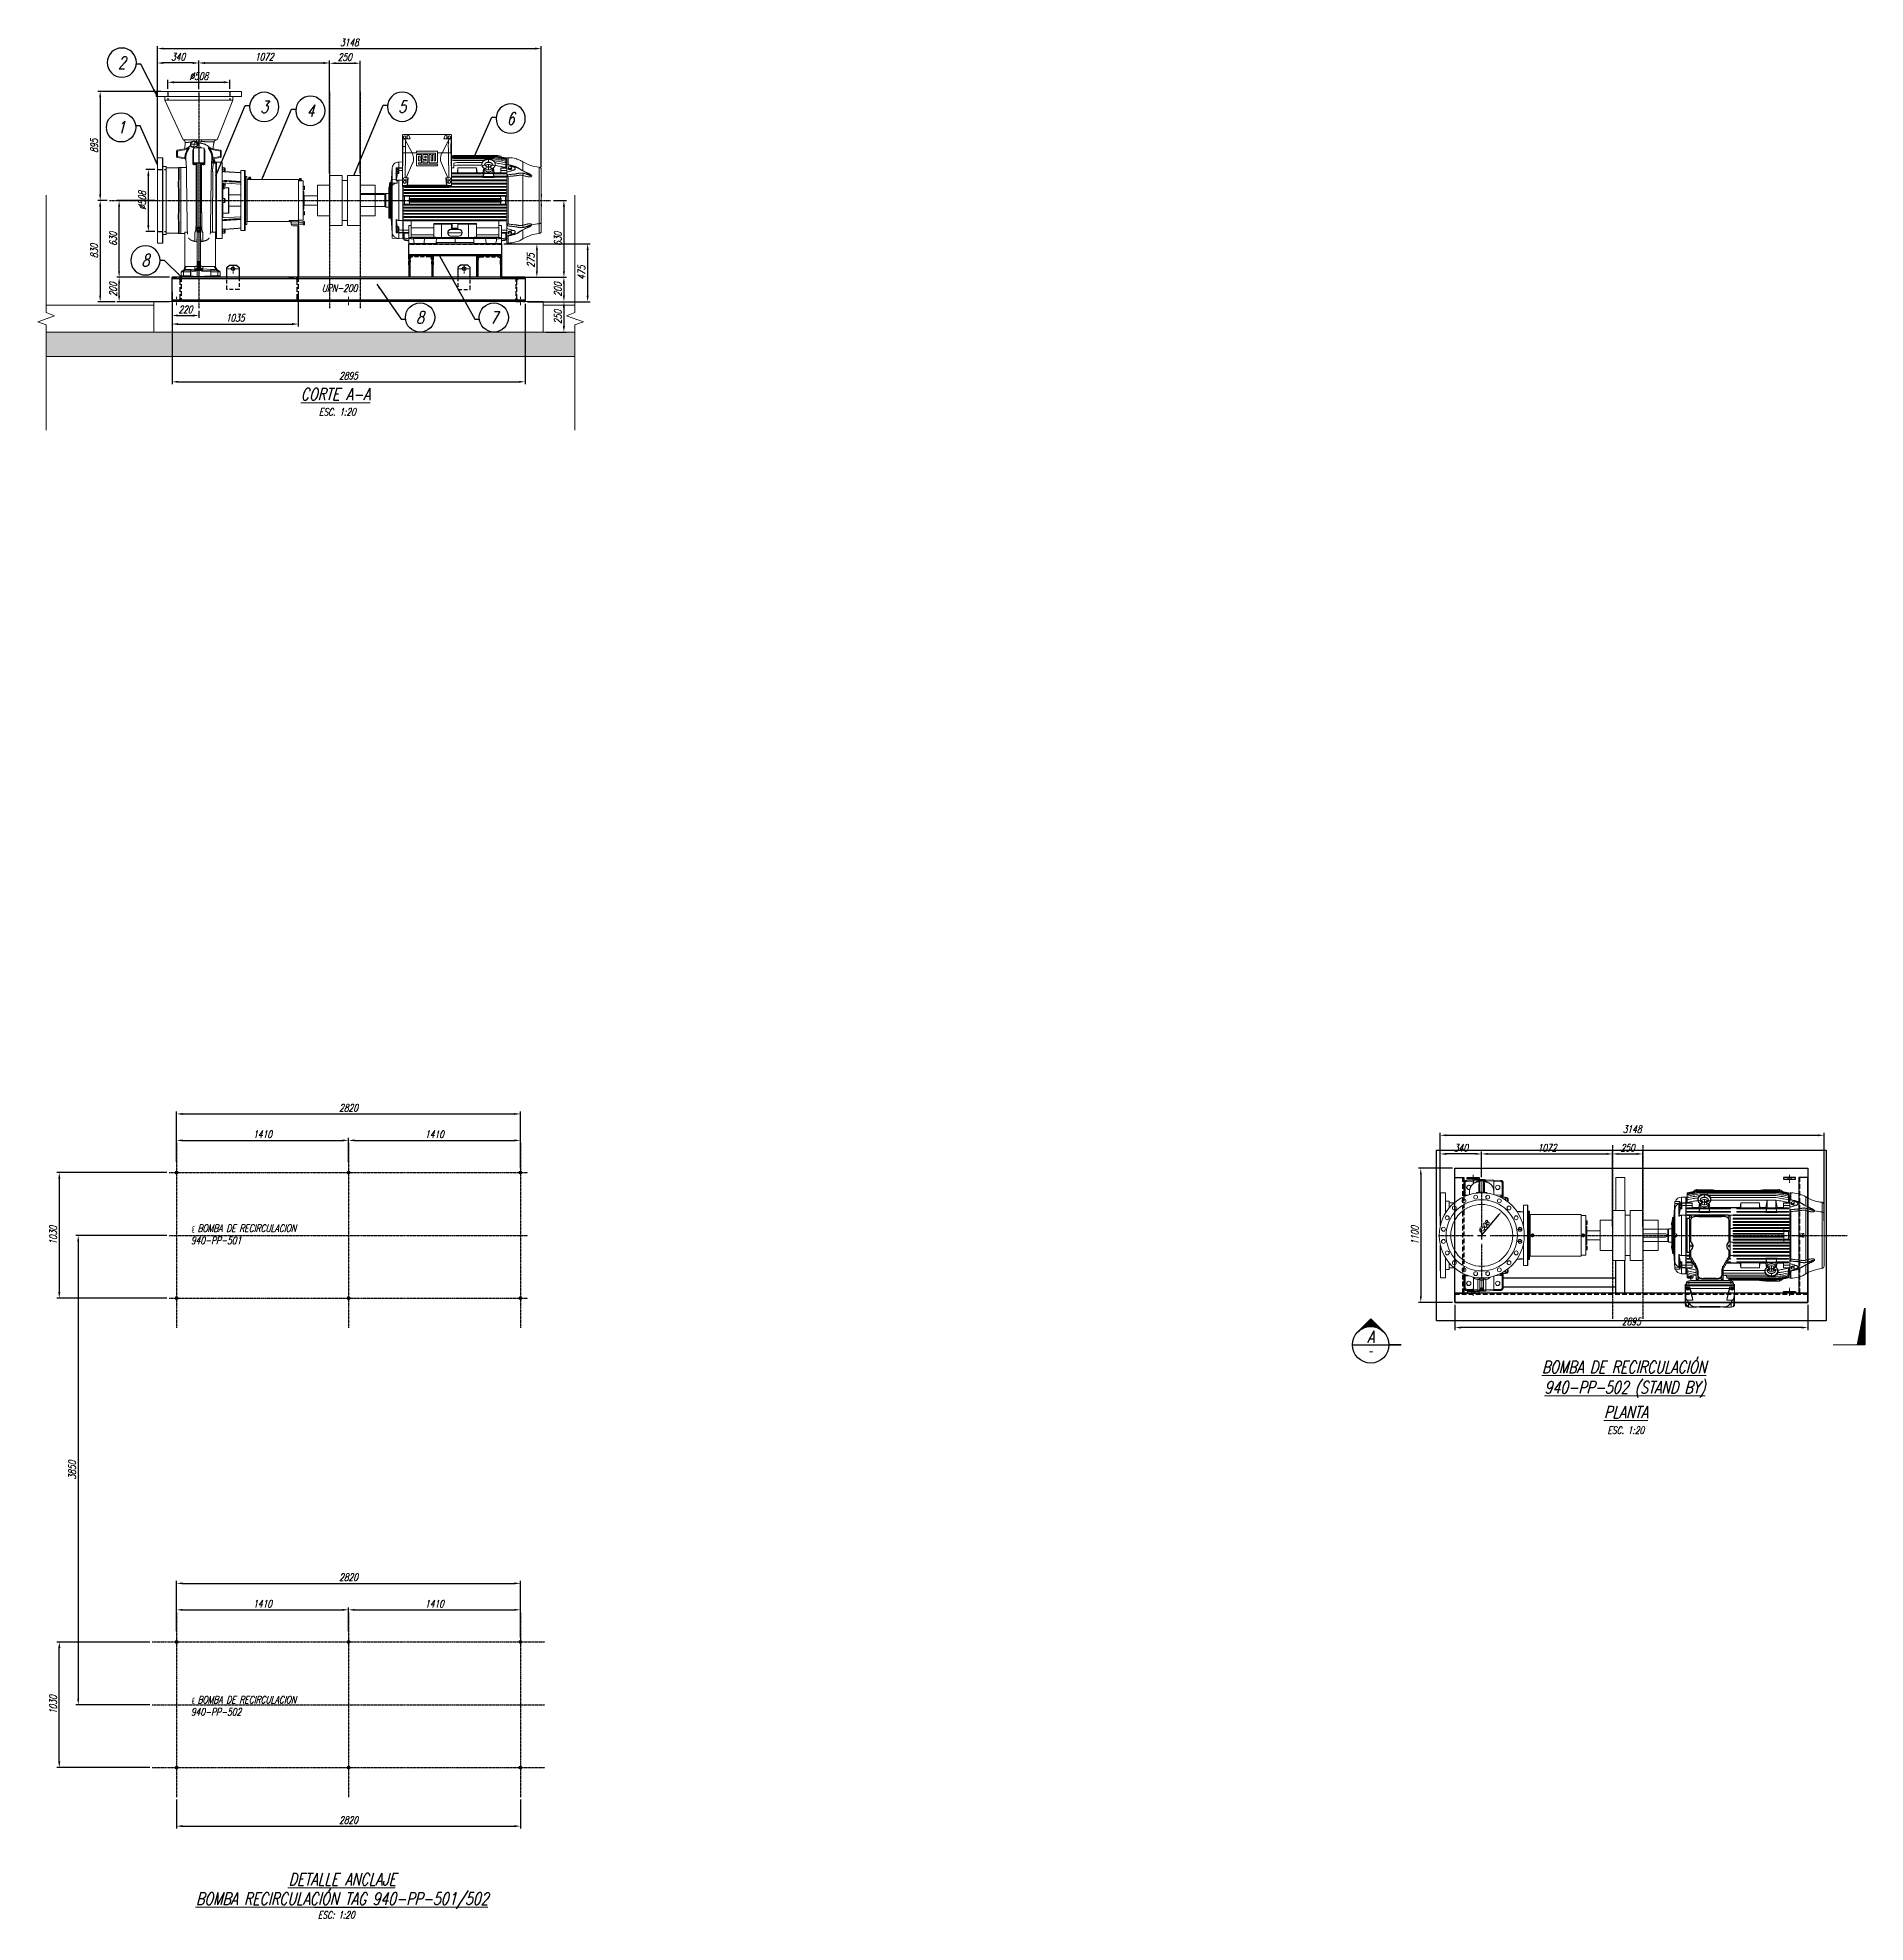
# Model space of a CAD drawing. Header units: millimetres. Extents: x -2122 to 22797, y 3569 to 89276.
# Drawn here: x 7809 to 22797, y 3569 to 19026 of the extents above.
import ezdxf
from ezdxf.enums import TextEntityAlignment as Align

# ---------------------------------------------------------------- set-up
doc = ezdxf.new("R2010")
doc.units = ezdxf.units.MM
doc.header["$LTSCALE"] = 20
doc.linetypes.add('CENTER', pattern=[2, 1.25, -0.25, 0.25, -0.25])
doc.linetypes.add('HIDDEN', pattern=[9.525, 6.35, -3.175])
for name, color, linetype, lineweight in [('IA-DIBUJO', 3, 'Continuous', 30), ('IA-TITLE', 6, 'Continuous', 13), ('IA-TRAZ', 8, 'Continuous', 5)]:
    doc.layers.add(name, color=color, linetype=linetype, lineweight=lineweight)
for name, color, linetype in [('IA-DIM', 7, 'Continuous'), ('IA-EJES', 4, 'CENTER'), ('IA-ESTRUCTURAS', 2, 'Continuous'), ('IA-SEGM', 1, 'HIDDEN'), ('IA-SIMBOLS', 2, 'Continuous'), ('IA-TEXT', 2, 'Continuous')]:
    doc.layers.add(name, color=color, linetype=linetype)
doc.styles.add('ING-AMB', font='romans.shx', dxfattribs={"width": 0.75, "oblique": 15})
doc.styles.add('SALVADOR', font='romans.shx', dxfattribs={"width": 0.75, "oblique": 15})
doc.dimstyles.new('ING-AMB 12.5', dxfattribs={"dimscale": 12.5, "dimtxt": 3, "dimasz": 2.5, "dimexe": 1, "dimexo": 1, "dimgap": 1, "dimtad": 1, "dimdec": 0, "dimzin": 0, "dimdsep": 46, "dimtxsty": 'ING-AMB', "dimcen": 0.1, "dimclrd": 7, "dimclre": 7, "dimclrt": 2, "dimadec": 0, "dimazin": 0, "dimtfac": 1, "dimtdec": 0, "dimtmove": 0, "dimatfit": 3, "dimfxl": 1, "dimtolj": 1, "dimtzin": 0, "dimarcsym": 0})
doc.dimstyles.new('ING-AMB 16', dxfattribs={"dimscale": 16, "dimtxt": 3, "dimasz": 2.5, "dimexe": 1, "dimexo": 1, "dimgap": 1, "dimtad": 1, "dimdec": 0, "dimzin": 0, "dimdsep": 46, "dimtxsty": 'ING-AMB', "dimcen": 0.1, "dimclrd": 7, "dimclre": 7, "dimclrt": 2, "dimadec": 0, "dimazin": 0, "dimtfac": 1, "dimtdec": 0, "dimtmove": 0, "dimatfit": 0, "dimfxl": 1.25, "dimtfill": 1, "dimtolj": 1, "dimtzin": 0, "dimarcsym": 1})
doc.dimstyles.new('ING-AMB 20', dxfattribs={"dimscale": 20, "dimtxt": 3, "dimasz": 2.5, "dimexe": 1, "dimexo": 1, "dimgap": 1, "dimtad": 1, "dimdec": 0, "dimzin": 0, "dimdsep": 46, "dimtxsty": 'ING-AMB', "dimcen": 0.1, "dimclrd": 7, "dimclre": 7, "dimclrt": 2, "dimadec": 0, "dimazin": 0, "dimtfac": 1, "dimtdec": 0, "dimtmove": 0, "dimatfit": 0, "dimfxl": 1.25, "dimtolj": 1, "dimtzin": 0, "dimarcsym": 1})

msp = doc.modelspace()

# ---------------------------------------------------------------- texts
at = {"layer": 'IA-DIM', "color": 2, "char_height": 60, "attachment_point": 7, "style": 'ING-AMB'}
for insert in [(10116.5, 15926.7), (20682.4, 7574.4)]:
    msp.add_mtext('ESC. 1:20', dxfattribs=dict(at, insert=insert))
at = {"layer": 'IA-DIM', "color": 2, "insert": (10107.6, 3659), "char_height": 60, "width": 538.543, "attachment_point": 1, "style": 'ING-AMB', "bg_fill": 3, "box_fill_scale": 1.5, "bg_fill_color": 256, "bg_fill_true_color": 13158600, "bg_fill_transparency": 0}
msp.add_mtext('ESC: 1:20', dxfattribs=at)
at = {"layer": 'IA-TEXT', "color": 2, "insert": (10139.4, 16942.4), "char_height": 60, "attachment_point": 7, "style": 'ING-AMB'}
msp.add_mtext('UPN-200', dxfattribs=at)
at = {"layer": 'IA-TEXT', "char_height": 60, "style": 'ING-AMB'}
for s, insert, attachment_point in [('\\pi-180,l240,t240;℄ BOMBA DE RECIRCULACION\\P940-PP-501', (9005.4, 9291.6), 1), ('\\pi-180,l240,t240;℄ BOMBA DE RECIRCULACION\\P940-PP-502', (9005.4, 5264.9), 7)]:
    msp.add_mtext_dynamic_manual_height_columns(s, width=4463.714, gutter_width=1, heights=[0], dxfattribs=dict(at, insert=insert, attachment_point=attachment_point))
at = {"layer": 'IA-TITLE', "style": 'ING-AMB', "oblique": 15, "width": 0.75}
msp.add_text('%%UDETALLE ANCLAJE', height=100, dxfattribs=at).set_placement((10307.1, 3922.1), align=Align.MIDDLE)
at = {"layer": 'IA-TITLE', "char_height": 100, "attachment_point": 1, "style": 'ING-AMB'}
for s, insert in [('\\pi940.37432;{\\LCORTE A-A}', (9026, 16152.1)), ('\\pi489.85841;{\\LBOMBA DE RECIRCULACIÓN\\P\\pi511.03364;940-PP-502 (STAND BY)}', (19655.3, 8173)), ('\\pi1062.18444;{\\LPLANTA }', (19591.9, 7803.5))]:
    msp.add_mtext_dynamic_manual_height_columns(s, width=2506.512, gutter_width=250, heights=[0], dxfattribs=dict(at, insert=insert))

# ---------------------------------------------------------------- blocks, each defined once
blk = doc.blocks.new('*U66')
at = {"layer": 'IA-EJES', "color": 0, "ltscale": 0.25, "transparency": 16777216}
for p, q in [((0, 69.85), (0, 352.75)), ((-352.75, 0), (-69.85, 0)), ((69.85, 0), (352.75, 0)), ((0, -352.75), (0, -69.85))]:
    blk.add_line(p, q, dxfattribs=at)
at = {"layer": 'IA-EJES', "color": 0, "linetype": 'Continuous', "ltscale": 0.25, "transparency": 16777216}
for p, q in [((-34.925, 0), (34.925, 0)), ((0, -34.925), (0, 34.925))]:
    blk.add_line(p, q, dxfattribs=at)
blk = doc.blocks.new('*D71')
at = {"layer": 'Defpoints', "color": 0, "transparency": 16777216}
for p in [(19431, 9753), (19152, 8653), (19431, 8653)]:
    blk.add_point(p, dxfattribs=at)
at = {"layer": 'IA-DIM', "color": 7, "lineweight": -2, "transparency": 16777216}
for p, q in [((19411, 9753), (19132, 9753)), ((19152, 9703), (19152, 8703)), ((19411, 8653), (19132, 8653))]:
    blk.add_line(p, q, dxfattribs=at)
at = {"layer": 'IA-DIM', "color": 7, "transparency": 16777216}
for points in [[(19144, 9703), (19160, 9703), (19152, 9753)], [(19144, 8703), (19160, 8703), (19152, 8653)]]:
    blk.add_solid(points, dxfattribs=at)
at = {"layer": 'IA-DIM', "color": 2, "transparency": 16777216, "insert": (19102, 9203), "char_height": 60, "attachment_point": 5, "rotation": 90, "style": 'ING-AMB'}
blk.add_mtext('\\A1;1100', dxfattribs=at)
blk = doc.blocks.new('*D72')
at = {"layer": 'Defpoints', "color": 0, "transparency": 16777216}
for p in [(19431, 8653), (22326, 8653), (19431, 8447)]:
    blk.add_point(p, dxfattribs=at)
at = {"layer": 'IA-DIM', "color": 7, "lineweight": -2, "transparency": 16777216}
for p, q in [((19431, 8633), (19431, 8427)), ((22326, 8633), (22326, 8427)), ((22276, 8447), (19481, 8447))]:
    blk.add_line(p, q, dxfattribs=at)
at = {"layer": 'IA-DIM', "color": 7, "transparency": 16777216}
for points in [[(19481, 8455), (19481, 8439), (19431, 8447)], [(22276, 8455), (22276, 8439), (22326, 8447)]]:
    blk.add_solid(points, dxfattribs=at)
at = {"layer": 'IA-DIM', "color": 2, "transparency": 16777216, "insert": (20879, 8497), "char_height": 60, "attachment_point": 5, "style": 'ING-AMB'}
blk.add_mtext('\\A1;2895', dxfattribs=at)
blk = doc.blocks.new('A$C95565289')
at = {"color": 0, "linetype": 'Continuous', "lineweight": 0}
for centre, radius in [((-3202, 13553), 349), ((-3202, 13553), 292), ((-3202, 13553), 254), ((-3427, 13777), 15.9), ((-3347, 13836), 15.9), ((-3252, 13866), 15.9), ((-3153, 13866), 15.9), ((-3058, 13836), 15.9), ((-2978, 13777), 15.9), ((-3516, 13603), 15.9), ((-3485, 13697), 15.9), ((-2920, 13697), 15.9), ((-2889, 13603), 15.9), ((-3516, 13503), 15.9), ((-2889, 13503), 15.9), ((-3485, 13409), 15.9), ((-3427, 13328), 15.9), ((-2978, 13328), 15.9), ((-2920, 13409), 15.9), ((-3347, 13270), 15.9), ((-3252, 13239), 15.9), ((-3153, 13239), 15.9), ((-3058, 13270), 15.9)]:
    blk.add_circle(centre, radius, dxfattribs=at)
blk = doc.blocks.new('A$C9f9da7af')
at = {"color": 0, "linetype": 'Continuous', "lineweight": 0}
for p, q in [((-2542, -1933), (-2079, -1933)), ((-2523, -1916), (-2092, -1916)), ((-2320, -1915), (-2319, -1915)), ((-2320, -1915), (-2320, -1916)), ((-2319, -1915), (-2306, -1915)), ((-2319, -1915), (-2319, -1916)), ((-2306, -1915), (-2306, -1916)), ((-2306, -1915), (-2304, -1915)), ((-2304, -1915), (-2302, -1915)), ((-2304, -1915), (-2303, -1916)), ((-2302, -1915), (-2302, -1916)), ((-2239, -1915), (-2224, -1915)), ((-2239, -1915), (-2239, -1916)), ((-2224, -1915), (-2224, -1916)), ((-2224, -1915), (-2221, -1915)), ((-2221, -1915), (-2221, -1916)), ((-2092, -1916), (-2018, -1916)), ((-2079, -1933), (-1999, -1933)), ((-2587, -2066), (-2513, -2066)), ((-2544, -2162), (-2549, -2173)), ((-2546, -2143), (-2543, -2162)), ((-2545, -2163), (-2546, -2149)), ((-2535, -2162), (-2544, -2162)), ((-2535, -2162), (-2529, -2162)), ((-2531, -2173), (-2535, -2162)), ((-2533, -2161), (-2531, -2161)), ((-2528, -2164), (-2529, -2162)), ((-2525, -2172), (-2528, -2164)), ((-2522, -2176), (-2519, -2149)), ((-2474, -2066), (-2067, -2066)), ((-2029, -2066), (-1955, -2066)), ((-2019, -2176), (-2022, -2149)), ((-2013, -2164), (-2016, -2172)), ((-2012, -2162), (-2013, -2164)), ((-2006, -2162), (-2012, -2162)), ((-2008, -2161), (-2010, -2161)), ((-2006, -2162), (-2010, -2173)), ((-1997, -2162), (-2006, -2162)), ((-1998, -2162), (-1995, -2143)), ((-1997, -2163), (-1995, -2149)), ((-1992, -2173), (-1997, -2162)), ((-2646, -2290), (-2646, -2368)), ((-2645, -2373), (-2645, -2282)), ((-2628, -2246), (-2638, -2306)), ((-2638, -2698), (-2638, -2306)), ((-2637, -2698), (-2637, -2308)), ((-2635, -2284), (-2635, -2286)), ((-2633, -2698), (-2633, -2308)), ((-2628, -2246), (-2626, -2246)), ((-2628, -2698), (-2628, -2308)), ((-2621, -2188), (-2562, -2188)), ((-2621, -2188), (-2621, -2198)), ((-2621, -2198), (-2563, -2198)), ((-2621, -2714), (-2621, -2308)), ((-2611, -2715), (-2611, -2308)), ((-2597, -2312), (-2597, -2308)), ((-2586, -2206), (-2586, -2198)), ((-2583, -2206), (-2584, -2206)), ((-2583, -2206), (-2583, -2206)), ((-2579, -2206), (-2581, -2206)), ((-2579, -2206), (-2579, -2206)), ((-2573, -2206), (-2575, -2206)), ((-2573, -2206), (-2573, -2206)), ((-2564, -2206), (-2567, -2206)), ((-2564, -2207), (-2564, -2206)), ((-2562, -2198), (-2503, -2198)), ((-2552, -2206), (-2556, -2206)), ((-2552, -2207), (-2552, -2206)), ((-2549, -2173), (-2544, -2184)), ((-2544, -2184), (-2535, -2184)), ((-2538, -2206), (-2541, -2206)), ((-2538, -2206), (-2538, -2198)), ((-2538, -2207), (-2538, -2206)), ((-2537, -2207), (-2537, -2207)), ((-2536, -2248), (-2536, -2198)), ((-2536, -2207), (-2536, -2248)), ((-2536, -2248), (-2536, -2248)), ((-2536, -2248), (-2514, -2248)), ((-2498, -2302), (-2536, -2309)), ((-2535, -2184), (-2531, -2173)), ((-2535, -2184), (-2529, -2184)), ((-2533, -2185), (-2531, -2185)), ((-2533, -2313), (-2496, -2313)), ((-2531, -2173), (-2524, -2173)), ((-2531, -2316), (-2527, -2316)), ((-2531, -2316), (-2528, -2316)), ((-2529, -2184), (-2528, -2183)), ((-2528, -2183), (-2525, -2175)), ((-2524, -2173), (-2525, -2172)), ((-2525, -2175), (-2524, -2173)), ((-2524, -2173), (-2523, -2173)), ((-2514, -2248), (-2514, -2198)), ((-2496, -2248), (-2514, -2248)), ((-2498, -2302), (-2498, -2248)), ((-2496, -2313), (-2498, -2302)), ((-2496, -2248), (-2496, -2207)), ((-2496, -2313), (-2496, -2308)), ((-2496, -2313), (-2496, -2383)), ((-2467, -2305), (-2490, -2312)), ((-2489, -2308), (-2490, -2312)), ((-2490, -2606), (-2490, -2308)), ((-2490, -2312), (-2490, -2385)), ((-2489, -2308), (-2489, -2207)), ((-2489, -2308), (-2467, -2304)), ((-2467, -2207), (-2467, -2304)), ((-2467, -2305), (-2467, -2304)), ((-2467, -2392), (-2467, -2305)), ((-2466, -2606), (-2466, -2308)), ((-2465, -2188), (-2077, -2188)), ((-2463, -2198), (-2078, -2198)), ((-2462, -2606), (-2462, -2308)), ((-2460, -2302), (-2460, -2207)), ((-2460, -2302), (-2458, -2302)), ((-2460, -2302), (-2460, -2303)), ((-2458, -2302), (-2460, -2303)), ((-2460, -2303), (-2460, -2394)), ((-2458, -2302), (-2458, -2394)), ((-2440, -2206), (-2440, -2663)), ((-2438, -2636), (-2438, -2308)), ((-2437, -2206), (-2437, -2198)), ((-2432, -2206), (-2437, -2206)), ((-2434, -2636), (-2434, -2308)), ((-2432, -2663), (-2432, -2206)), ((-2412, -2663), (-2412, -2206)), ((-2404, -2206), (-2412, -2206)), ((-2410, -2636), (-2410, -2308)), ((-2406, -2636), (-2406, -2308)), ((-2404, -2663), (-2404, -2206)), ((-2385, -2663), (-2385, -2206)), ((-2377, -2206), (-2385, -2206)), ((-2383, -2636), (-2383, -2308)), ((-2379, -2636), (-2379, -2308)), ((-2377, -2663), (-2377, -2206)), ((-2359, -2663), (-2359, -2206)), ((-2352, -2206), (-2359, -2206)), ((-2357, -2636), (-2357, -2308)), ((-2353, -2636), (-2353, -2308)), ((-2352, -2663), (-2352, -2206)), ((-2335, -2663), (-2335, -2206)), ((-2327, -2206), (-2335, -2206)), ((-2333, -2636), (-2333, -2308)), ((-2329, -2636), (-2329, -2308)), ((-2327, -2246), (-2327, -2206)), ((-2327, -2663), (-2327, -2246)), ((-2327, -2246), (-2310, -2246)), ((-2311, -2246), (-2311, -2206)), ((-2303, -2206), (-2311, -2206)), ((-2310, -2663), (-2310, -2246)), ((-2309, -2636), (-2309, -2308)), ((-2305, -2636), (-2305, -2308)), ((-2303, -2209), (-2303, -2206)), ((-2303, -2246), (-2303, -2209)), ((-2238, -2209), (-2303, -2209)), ((-2303, -2246), (-2303, -2663)), ((-2303, -2246), (-2286, -2246)), ((-2286, -2246), (-2285, -2246)), ((-2286, -2663), (-2286, -2246)), ((-2285, -2273), (-2285, -2246)), ((-2285, -2246), (-2281, -2246)), ((-2285, -2636), (-2285, -2273)), ((-2281, -2273), (-2285, -2273)), ((-2281, -2246), (-2279, -2246)), ((-2281, -2246), (-2281, -2273)), ((-2281, -2636), (-2281, -2273)), ((-2279, -2246), (-2279, -2663)), ((-2279, -2246), (-2262, -2246)), ((-2262, -2246), (-2261, -2246)), ((-2262, -2663), (-2262, -2246)), ((-2261, -2273), (-2261, -2246)), ((-2261, -2246), (-2256, -2246)), ((-2261, -2636), (-2261, -2273)), ((-2257, -2273), (-2261, -2273)), ((-2256, -2246), (-2257, -2273)), ((-2257, -2636), (-2257, -2273)), ((-2256, -2246), (-2255, -2246)), ((-2255, -2246), (-2255, -2663)), ((-2255, -2246), (-2238, -2246)), ((-2238, -2209), (-2238, -2206)), ((-2231, -2206), (-2238, -2206)), ((-2238, -2209), (-2238, -2246)), ((-2238, -2663), (-2238, -2246)), ((-2236, -2636), (-2236, -2308)), ((-2233, -2636), (-2233, -2308)), ((-2231, -2246), (-2231, -2206)), ((-2231, -2246), (-2231, -2663)), ((-2231, -2246), (-2214, -2246)), ((-2214, -2246), (-2214, -2206)), ((-2207, -2206), (-2214, -2206)), ((-2214, -2663), (-2214, -2246)), ((-2212, -2636), (-2212, -2308)), ((-2208, -2636), (-2208, -2308)), ((-2207, -2663), (-2207, -2206)), ((-2190, -2663), (-2190, -2206)), ((-2182, -2206), (-2190, -2206)), ((-2188, -2636), (-2188, -2308)), ((-2184, -2636), (-2184, -2308)), ((-2182, -2663), (-2182, -2206)), ((-2164, -2663), (-2164, -2206)), ((-2156, -2206), (-2164, -2206)), ((-2162, -2636), (-2162, -2308)), ((-2158, -2636), (-2158, -2308)), ((-2156, -2663), (-2156, -2206)), ((-2137, -2663), (-2137, -2206)), ((-2129, -2206), (-2137, -2206)), ((-2135, -2636), (-2135, -2308)), ((-2131, -2636), (-2131, -2308)), ((-2129, -2663), (-2129, -2206)), ((-2109, -2663), (-2109, -2206)), ((-2105, -2206), (-2109, -2206)), ((-2107, -2636), (-2107, -2308)), ((-2105, -2206), (-2105, -2198)), ((-2104, -2636), (-2104, -2308)), ((-2102, -2663), (-2102, -2206)), ((-2083, -2394), (-2083, -2302)), ((-2083, -2302), (-2081, -2302)), ((-2083, -2302), (-2081, -2303)), ((-2081, -2207), (-2081, -2302)), ((-2081, -2303), (-2081, -2302)), ((-2081, -2394), (-2081, -2303)), ((-2079, -2606), (-2079, -2308)), ((-2076, -2606), (-2076, -2308)), ((-2074, -2304), (-2074, -2207)), ((-2074, -2304), (-2052, -2308)), ((-2074, -2304), (-2074, -2305)), ((-2074, -2305), (-2074, -2392)), ((-2074, -2305), (-2052, -2312)), ((-2052, -2207), (-2052, -2308)), ((-2052, -2312), (-2052, -2308)), ((-2052, -2385), (-2052, -2312)), ((-2051, -2606), (-2051, -2308)), ((-2043, -2302), (-2046, -2313)), ((-2046, -2313), (-2046, -2308)), ((-2046, -2383), (-2046, -2313)), ((-2046, -2313), (-1982, -2313)), ((-2045, -2207), (-2045, -2248)), ((-2027, -2248), (-2045, -2248)), ((-2043, -2302), (-2043, -2248)), ((-1982, -2313), (-2043, -2302)), ((-2038, -2198), (-1979, -2198)), ((-2027, -2248), (-2027, -2198)), ((-2027, -2248), (-2006, -2248)), ((-2017, -2173), (-2019, -2173)), ((-2016, -2172), (-2017, -2173)), ((-2017, -2173), (-2016, -2175)), ((-2010, -2173), (-2017, -2173)), ((-2016, -2175), (-2013, -2183)), ((-2013, -2183), (-2012, -2184)), ((-2006, -2184), (-2012, -2184)), ((-2010, -2173), (-2006, -2184)), ((-2008, -2185), (-2010, -2185)), ((-2006, -2184), (-1997, -2184)), ((-2006, -2248), (-2006, -2198)), ((-2005, -2248), (-2006, -2248)), ((-2005, -2248), (-2005, -2207)), ((-2004, -2207), (-2004, -2207)), ((-2003, -2206), (-2003, -2198)), ((-2003, -2206), (-2003, -2207)), ((-2000, -2206), (-2003, -2206)), ((-1997, -2184), (-1992, -2173)), ((-1989, -2207), (-1989, -2206)), ((-1985, -2206), (-1989, -2206)), ((-1982, -2313), (-1982, -2308)), ((-1982, -2313), (-1982, -2383)), ((-1979, -2188), (-1921, -2188)), ((-1978, -2198), (-1921, -2198)), ((-1977, -2207), (-1977, -2206)), ((-1974, -2206), (-1977, -2206)), ((-1968, -2206), (-1968, -2206)), ((-1966, -2206), (-1968, -2206)), ((-1962, -2206), (-1962, -2206)), ((-1961, -2206), (-1962, -2206)), ((-1961, -2847), (-1961, -2308)), ((-1958, -2206), (-1958, -2206)), ((-1957, -2206), (-1958, -2206)), ((-1956, -2206), (-1956, -2198)), ((-1944, -2862), (-1944, -2308)), ((-1931, -2938), (-1931, -2308)), ((-1921, -2188), (-1921, -2198)), ((-1920, -2938), (-1920, -2308)), ((-1915, -2246), (-1913, -2246)), ((-1903, -2306), (-1913, -2246)), ((-1913, -2938), (-1913, -2308)), ((-1908, -2938), (-1908, -2308)), ((-1906, -2286), (-1906, -2284)), ((-1904, -2938), (-1904, -2308)), ((-1903, -2940), (-1903, -2306)), ((-1897, -2282), (-1897, -2373)), ((-1896, -2368), (-1896, -2290)), ((-2638, -2373), (-2645, -2373)), ((-2597, -2743), (-2597, -2384)), ((-2581, -2364), (-2581, -2332)), ((-2581, -2743), (-2581, -2399)), ((-2520, -2348), (-2565, -2348)), ((-2559, -2326), (-2559, -2319)), ((-2559, -2378), (-2559, -2370)), ((-2559, -2743), (-2559, -2402)), ((-2498, -2443), (-2537, -2447)), ((-2537, -2447), (-2537, -2599)), ((-2496, -2447), (-2537, -2447)), ((-2536, -2388), (-2498, -2394)), ((-2496, -2383), (-2533, -2383)), ((-2531, -2381), (-2527, -2381)), ((-2531, -2381), (-2528, -2381)), ((-2498, -2394), (-2496, -2383)), ((-2498, -2443), (-2498, -2394)), ((-2496, -2447), (-2498, -2443)), ((-2496, -2606), (-2496, -2383)), ((-2496, -2599), (-2496, -2447)), ((-2490, -2385), (-2489, -2389)), ((-2467, -2392), (-2490, -2385)), ((-2467, -2393), (-2489, -2389)), ((-2489, -2633), (-2489, -2389)), ((-2467, -2393), (-2467, -2392)), ((-2467, -2393), (-2467, -2633)), ((-2458, -2394), (-2460, -2394)), ((-2460, -2633), (-2460, -2394)), ((-2460, -2394), (-2460, -2394)), ((-2458, -2394), (-2460, -2394)), ((-2081, -2394), (-2083, -2394)), ((-2083, -2394), (-2081, -2394)), ((-2081, -2394), (-2081, -2633)), ((-2081, -2394), (-2081, -2394)), ((-2074, -2392), (-2052, -2385)), ((-2052, -2389), (-2074, -2393)), ((-2074, -2392), (-2074, -2393)), ((-2074, -2633), (-2074, -2393)), ((-2052, -2389), (-2052, -2385)), ((-2052, -2389), (-2052, -2633)), ((-2046, -2383), (-2043, -2394)), ((-2046, -2606), (-2046, -2383)), ((-1982, -2383), (-2046, -2383)), ((-2043, -2443), (-2045, -2447)), ((-2045, -2599), (-2045, -2447)), ((-2004, -2447), (-2045, -2447)), ((-2043, -2394), (-1982, -2383)), ((-2043, -2443), (-2043, -2394)), ((-2004, -2447), (-2043, -2443)), ((-2004, -2447), (-2004, -2599)), ((-1982, -2844), (-1982, -2383)), ((-1903, -2373), (-1897, -2373)), ((-2537, -2599), (-2498, -2604)), ((-2537, -2599), (-2496, -2599)), ((-2498, -2604), (-2496, -2599)), ((-2498, -2715), (-2498, -2604)), ((-2496, -2633), (-2496, -2606)), ((-2496, -2606), (-2490, -2606)), ((-2490, -2606), (-2490, -2633)), ((-2466, -2633), (-2466, -2606)), ((-2466, -2606), (-2462, -2606)), ((-2462, -2606), (-2462, -2633)), ((-2080, -2633), (-2079, -2606)), ((-2079, -2606), (-2076, -2606)), ((-2076, -2606), (-2075, -2633)), ((-2052, -2633), (-2051, -2606)), ((-2051, -2606), (-2046, -2606)), ((-2046, -2606), (-2045, -2633)), ((-2045, -2599), (-2043, -2604)), ((-2045, -2599), (-2004, -2599)), ((-2043, -2604), (-2004, -2599)), ((-2043, -2852), (-2043, -2604)), ((-2860, -2768), (-2855, -2768)), ((-2860, -2938), (-2860, -2768)), ((-2859, -2678), (-2859, -2675)), ((-2859, -2730), (-2859, -2678)), ((-2859, -2733), (-2859, -2730)), ((-2856, -2733), (-2859, -2733)), ((-2859, -2733), (-2859, -2743)), ((-2856, -2743), (-2859, -2743)), ((-2856, -2768), (-2856, -2730)), ((-2855, -2768), (-2855, -2938)), ((-2833, -2651), (-2847, -2652)), ((-2847, -2652), (-2833, -2651)), ((-2847, -2652), (-2832, -2652)), ((-2832, -2652), (-2838, -2652)), ((-2838, -2652), (-2838, -2656)), ((-2684, -2651), (-2833, -2651)), ((-2833, -2651), (-2833, -2651)), ((-2832, -2651), (-2684, -2651)), ((-2805, -2671), (-2803, -2671)), ((-2803, -2671), (-2803, -2714)), ((-2803, -2714), (-2712, -2691)), ((-2775, -2655), (-2712, -2652)), ((-2717, -2661), (-2719, -2671)), ((-2719, -2671), (-2717, -2680)), ((-2713, -2661), (-2717, -2661)), ((-2717, -2680), (-2713, -2680)), ((-2713, -2661), (-2706, -2661)), ((-2711, -2671), (-2713, -2661)), ((-2713, -2680), (-2711, -2671)), ((-2713, -2680), (-2706, -2680)), ((-2698, -2652), (-2712, -2652)), ((-2712, -2661), (-2712, -2652)), ((-2712, -2691), (-2712, -2680)), ((-2696, -2691), (-2712, -2691)), ((-2711, -2671), (-2704, -2671)), ((-2707, -2660), (-2705, -2660)), ((-2707, -2681), (-2705, -2681)), ((-2705, -2662), (-2706, -2661)), ((-2706, -2680), (-2705, -2679)), ((-2696, -2691), (-2706, -2693)), ((-2706, -3014), (-2706, -2693)), ((-2704, -2670), (-2705, -2662)), ((-2705, -2679), (-2704, -2672)), ((-2704, -2671), (-2704, -2670)), ((-2704, -2671), (-2702, -2671)), ((-2704, -2672), (-2704, -2671)), ((-2698, -2652), (-2686, -2651)), ((-2684, -2657), (-2696, -2658)), ((-2696, -2691), (-2696, -2658)), ((-2686, -2651), (-2683, -2651)), ((-2683, -2651), (-2684, -2651)), ((-2684, -2651), (-2675, -2651)), ((-2684, -3049), (-2684, -2657)), ((-2681, -2657), (-2684, -2657)), ((-2681, -2657), (-2681, -3049)), ((-2672, -2659), (-2681, -2659)), ((-2672, -3047), (-2672, -2659)), ((-2672, -2660), (-2664, -2660)), ((-2657, -2682), (-2672, -2681)), ((-2657, -3025), (-2657, -2682)), ((-2657, -2682), (-2644, -2682)), ((-2644, -2682), (-2644, -3025)), ((-2644, -2701), (-2640, -2701)), ((-2640, -2719), (-2644, -2719)), ((-2622, -2698), (-2640, -2698)), ((-2640, -3008), (-2640, -2698)), ((-2640, -2719), (-2640, -2987)), ((-2639, -2958), (-2639, -2749)), ((-2633, -2743), (-2551, -2743)), ((-2627, -2745), (-2633, -2749)), ((-2633, -2749), (-2633, -2757)), ((-2627, -2760), (-2633, -2757)), ((-2620, -2749), (-2627, -2745)), ((-2620, -2757), (-2627, -2760)), ((-2622, -2714), (-2622, -2698)), ((-2602, -2716), (-2622, -2714)), ((-2620, -2749), (-2620, -2757)), ((-2602, -2716), (-2598, -2743)), ((-2598, -2743), (-2549, -2743)), ((-2595, -2753), (-2595, -2756)), ((-2564, -2753), (-2595, -2753)), ((-2595, -2756), (-2564, -2756)), ((-2564, -2753), (-2564, -2756)), ((-2543, -2741), (-2448, -2686)), ((-2543, -2741), (-2451, -2688)), ((-2448, -2697), (-2527, -2743)), ((-2527, -2743), (-2525, -2746)), ((-2496, -2633), (-2496, -2683)), ((-2496, -2633), (-2496, -2633)), ((-2490, -2633), (-2496, -2633)), ((-2496, -2710), (-2496, -2683)), ((-2496, -2683), (-2496, -2683)), ((-2496, -2683), (-2490, -2683)), ((-2496, -2713), (-2496, -2710)), ((-2490, -2710), (-2496, -2710)), ((-2490, -2633), (-2489, -2633)), ((-2489, -2683), (-2490, -2683)), ((-2490, -2683), (-2490, -2710)), ((-2489, -2710), (-2489, -2683)), ((-2467, -2633), (-2466, -2633)), ((-2467, -2683), (-2467, -2697)), ((-2466, -2683), (-2467, -2683)), ((-2462, -2633), (-2466, -2633)), ((-2466, -2696), (-2466, -2683)), ((-2466, -2683), (-2462, -2683)), ((-2462, -2633), (-2460, -2633)), ((-2460, -2683), (-2462, -2683)), ((-2462, -2683), (-2462, -2694)), ((-2460, -2693), (-2460, -2683)), ((-2444, -2686), (-2448, -2686)), ((-2447, -2699), (-2448, -2697)), ((-2111, -2686), (-2444, -2686)), ((-2397, -2696), (-2442, -2696)), ((-2442, -2696), (-2441, -2698)), ((-2441, -2698), (-2397, -2698)), ((-2440, -2663), (-2438, -2663)), ((-2438, -2663), (-2438, -2636)), ((-2438, -2636), (-2434, -2636)), ((-2434, -2663), (-2438, -2663)), ((-2437, -2663), (-2437, -2686)), ((-2434, -2636), (-2434, -2663)), ((-2434, -2663), (-2432, -2663)), ((-2412, -2663), (-2410, -2663)), ((-2410, -2636), (-2406, -2636)), ((-2410, -2663), (-2410, -2636)), ((-2406, -2663), (-2410, -2663)), ((-2406, -2636), (-2406, -2663)), ((-2406, -2663), (-2404, -2663)), ((-2385, -2663), (-2383, -2663)), ((-2383, -2636), (-2379, -2636)), ((-2383, -2663), (-2383, -2636)), ((-2379, -2663), (-2383, -2663)), ((-2379, -2636), (-2379, -2663)), ((-2379, -2663), (-2377, -2663)), ((-2359, -2688), (-2365, -2692)), ((-2365, -2692), (-2365, -2700)), ((-2359, -2703), (-2365, -2700)), ((-2359, -2663), (-2358, -2663)), ((-2352, -2692), (-2359, -2688)), ((-2352, -2700), (-2359, -2703)), ((-2358, -2663), (-2357, -2636)), ((-2353, -2663), (-2358, -2663)), ((-2357, -2636), (-2353, -2636)), ((-2353, -2636), (-2353, -2663)), ((-2353, -2663), (-2352, -2663)), ((-2352, -2692), (-2352, -2700)), ((-2335, -2663), (-2333, -2663)), ((-2333, -2636), (-2329, -2636)), ((-2333, -2663), (-2333, -2636)), ((-2329, -2663), (-2333, -2663)), ((-2329, -2636), (-2329, -2663)), ((-2329, -2663), (-2327, -2663)), ((-2327, -2686), (-2327, -2663)), ((-2147, -2696), (-2321, -2696)), ((-2320, -2698), (-2147, -2698)), ((-2310, -2663), (-2309, -2663)), ((-2309, -2663), (-2309, -2636)), ((-2309, -2636), (-2305, -2636)), ((-2305, -2663), (-2309, -2663)), ((-2305, -2636), (-2305, -2663)), ((-2305, -2663), (-2303, -2663)), ((-2286, -2663), (-2285, -2663)), ((-2285, -2663), (-2285, -2636)), ((-2285, -2636), (-2281, -2636)), ((-2281, -2663), (-2285, -2663)), ((-2281, -2636), (-2281, -2663)), ((-2281, -2663), (-2279, -2663)), ((-2262, -2663), (-2261, -2663)), ((-2261, -2663), (-2261, -2636)), ((-2261, -2636), (-2257, -2636)), ((-2256, -2663), (-2261, -2663)), ((-2257, -2636), (-2256, -2663)), ((-2256, -2663), (-2255, -2663)), ((-2238, -2663), (-2237, -2663)), ((-2237, -2663), (-2236, -2636)), ((-2232, -2663), (-2237, -2663)), ((-2236, -2636), (-2233, -2636)), ((-2233, -2636), (-2232, -2663)), ((-2232, -2663), (-2231, -2663)), ((-2214, -2686), (-2214, -2663)), ((-2214, -2663), (-2213, -2663)), ((-2213, -2663), (-2212, -2636)), ((-2208, -2663), (-2213, -2663)), ((-2212, -2636), (-2208, -2636)), ((-2208, -2636), (-2208, -2663)), ((-2208, -2663), (-2207, -2663)), ((-2190, -2663), (-2188, -2663)), ((-2188, -2636), (-2184, -2636)), ((-2188, -2663), (-2188, -2636)), ((-2184, -2663), (-2188, -2663)), ((-2184, -2636), (-2184, -2663)), ((-2184, -2663), (-2182, -2663)), ((-2164, -2663), (-2162, -2663)), ((-2162, -2636), (-2158, -2636)), ((-2162, -2663), (-2162, -2636)), ((-2158, -2663), (-2162, -2663)), ((-2158, -2636), (-2158, -2663)), ((-2158, -2663), (-2156, -2663)), ((-2147, -2696), (-2147, -2698)), ((-2137, -2663), (-2135, -2663)), ((-2135, -2636), (-2131, -2636)), ((-2135, -2663), (-2135, -2636)), ((-2131, -2663), (-2135, -2663)), ((-2131, -2636), (-2131, -2663)), ((-2131, -2663), (-2129, -2663)), ((-2115, -2688), (-2121, -2692)), ((-2121, -2692), (-2121, -2700)), ((-2115, -2703), (-2121, -2700)), ((-2114, -2728), (-2117, -2728)), ((-2108, -2692), (-2115, -2688)), ((-2108, -2700), (-2115, -2703)), ((-2114, -2979), (-2114, -2728)), ((-2109, -2663), (-2108, -2663)), ((-2108, -2663), (-2107, -2636)), ((-2103, -2663), (-2108, -2663)), ((-2108, -2692), (-2108, -2700)), ((-2107, -2636), (-2104, -2636)), ((-2105, -2703), (-2105, -2663)), ((-2105, -2692), (-2105, -3015)), ((-2105, -2703), (-2103, -2703)), ((-2104, -2730), (-2105, -2730)), ((-2104, -2636), (-2103, -2663)), ((-2103, -2703), (-2104, -2730)), ((-2104, -2938), (-2104, -2730)), ((-2103, -2663), (-2102, -2663)), ((-2102, -2703), (-2103, -2703)), ((-2102, -3040), (-2102, -2703)), ((-2081, -2633), (-2080, -2633)), ((-2081, -2683), (-2081, -2852)), ((-2080, -2683), (-2081, -2683)), ((-2075, -2633), (-2080, -2633)), ((-2079, -2710), (-2080, -2683)), ((-2080, -2683), (-2075, -2683)), ((-2079, -2939), (-2079, -2710)), ((-2076, -2710), (-2079, -2710)), ((-2075, -2683), (-2076, -2710)), ((-2076, -2938), (-2076, -2710)), ((-2075, -2633), (-2074, -2633)), ((-2074, -2683), (-2075, -2683)), ((-2074, -2854), (-2074, -2683)), ((-2052, -2633), (-2052, -2633)), ((-2045, -2633), (-2052, -2633)), ((-2052, -2683), (-2052, -2858)), ((-2051, -2710), (-2052, -2683)), ((-2052, -2683), (-2052, -2683)), ((-2052, -2683), (-2045, -2683)), ((-2051, -2939), (-2051, -2710)), ((-2046, -2710), (-2051, -2710)), ((-2045, -2683), (-2046, -2710)), ((-2046, -2863), (-2046, -2710)), ((-2045, -2683), (-2045, -2633)), ((-2045, -2633), (-2045, -2633)), ((-2045, -2683), (-2045, -2683)), ((-2627, -2785), (-2623, -2785)), ((-2627, -2785), (-2627, -2922)), ((-2627, -2922), (-2623, -2922)), ((-2083, -2852), (-2083, -2944)), ((-2081, -2852), (-2083, -2852)), ((-2083, -2852), (-2081, -2853)), ((-2081, -2852), (-2081, -2853)), ((-2081, -2853), (-2081, -2944)), ((-2052, -2858), (-2074, -2854)), ((-2074, -2855), (-2074, -2854)), ((-2074, -2942), (-2074, -2855)), ((-2074, -2855), (-2052, -2862)), ((-2074, -2942), (-2052, -2935)), ((-2052, -2858), (-2052, -2862)), ((-2052, -2862), (-2052, -2935)), ((-2052, -2935), (-2052, -2939)), ((-2046, -2863), (-2043, -2852)), ((-2046, -2863), (-2046, -2933)), ((-2009, -2863), (-2046, -2863)), ((-2046, -2938), (-2046, -2933)), ((-2043, -2944), (-2046, -2933)), ((-2046, -2933), (-2009, -2933)), ((-2043, -2852), (-2006, -2859)), ((-2021, -2898), (-1976, -2898)), ((-2010, -2866), (-2014, -2866)), ((-2010, -2931), (-2014, -2931)), ((-2010, -2866), (-2013, -2866)), ((-2010, -2931), (-2013, -2931)), ((-1982, -2876), (-1982, -2869)), ((-1982, -2928), (-1982, -2920)), ((-1961, -2914), (-1961, -2882)), ((-1944, -2938), (-1944, -2934)), ((-1903, -2873), (-1897, -2873)), ((-1897, -2873), (-1897, -2964)), ((-1896, -2957), (-1896, -2879)), ((-2860, -2938), (-2855, -2938)), ((-2856, -2963), (-2859, -2963)), ((-2859, -2963), (-2859, -2973)), ((-2856, -2973), (-2859, -2973)), ((-2859, -2977), (-2859, -2973)), ((-2859, -3028), (-2859, -2977)), ((-2859, -3032), (-2859, -3028)), ((-2856, -2977), (-2856, -2938)), ((-2832, -3054), (-2847, -3054)), ((-2847, -3054), (-2833, -3055)), ((-2833, -3055), (-2847, -3054)), ((-2838, -3050), (-2838, -3054)), ((-2838, -3054), (-2832, -3054)), ((-2833, -3055), (-2833, -3055)), ((-2684, -3055), (-2833, -3055)), ((-2684, -3055), (-2832, -3055)), ((-2803, -3036), (-2805, -3036)), ((-2803, -2992), (-2803, -3036)), ((-2803, -2992), (-2712, -3016)), ((-2712, -3054), (-2775, -3051)), ((-2717, -3026), (-2719, -3036)), ((-2719, -3036), (-2717, -3045)), ((-2713, -3026), (-2717, -3026)), ((-2717, -3045), (-2713, -3045)), ((-2713, -3026), (-2706, -3026)), ((-2711, -3036), (-2713, -3026)), ((-2713, -3045), (-2711, -3036)), ((-2713, -3045), (-2706, -3045)), ((-2712, -3016), (-2696, -3016)), ((-2712, -3026), (-2712, -3016)), ((-2712, -3054), (-2712, -3045)), ((-2712, -3054), (-2698, -3054)), ((-2711, -3036), (-2704, -3036)), ((-2707, -3025), (-2705, -3025)), ((-2707, -3046), (-2705, -3046)), ((-2706, -3014), (-2696, -3016)), ((-2705, -3027), (-2706, -3026)), ((-2706, -3045), (-2705, -3044)), ((-2704, -3035), (-2705, -3027)), ((-2705, -3044), (-2704, -3037)), ((-2704, -3036), (-2704, -3035)), ((-2704, -3036), (-2702, -3036)), ((-2704, -3037), (-2704, -3036)), ((-2686, -3055), (-2698, -3054)), ((-2696, -3049), (-2696, -3016)), ((-2696, -3049), (-2684, -3049)), ((-2683, -3055), (-2686, -3055)), ((-2684, -3049), (-2681, -3049)), ((-2683, -3055), (-2684, -3055)), ((-2675, -3055), (-2684, -3055)), ((-2681, -3047), (-2672, -3047)), ((-2672, -3025), (-2657, -3025)), ((-2664, -3046), (-2672, -3047)), ((-2657, -3025), (-2644, -3025)), ((-2644, -2987), (-2640, -2987)), ((-2640, -3006), (-2644, -3006)), ((-2622, -3008), (-2640, -3008)), ((-2627, -2945), (-2633, -2949)), ((-2633, -2949), (-2633, -2957)), ((-2627, -2960), (-2633, -2957)), ((-2551, -2964), (-2633, -2964)), ((-2620, -2949), (-2627, -2945)), ((-2620, -2957), (-2627, -2960)), ((-2602, -2991), (-2622, -2992)), ((-2622, -2992), (-2622, -3008)), ((-2620, -2949), (-2620, -2957)), ((-2598, -2964), (-2602, -2991)), ((-2549, -2964), (-2598, -2964)), ((-2564, -2950), (-2595, -2950)), ((-2595, -2954), (-2595, -2950)), ((-2595, -2954), (-2564, -2954)), ((-2586, -3048), (-2586, -3040)), ((-2586, -3048), (-2538, -3048)), ((-2585, -3048), (-2586, -3051)), ((-2538, -3051), (-2586, -3051)), ((-2585, -3085), (-2586, -3051)), ((-2537, -3085), (-2585, -3085)), ((-2583, -3040), (-2584, -3040)), ((-2583, -3040), (-2583, -3040)), ((-2579, -3040), (-2581, -3040)), ((-2579, -3040), (-2579, -3040)), ((-2573, -3040), (-2575, -3040)), ((-2573, -3040), (-2573, -3040)), ((-2564, -3040), (-2567, -3040)), ((-2564, -2954), (-2564, -2950)), ((-2564, -3040), (-2564, -3040)), ((-2552, -3040), (-2556, -3040)), ((-2552, -3040), (-2552, -3040)), ((-2451, -3019), (-2543, -2966)), ((-2448, -3021), (-2543, -2966)), ((-2538, -3040), (-2541, -3040)), ((-2538, -3040), (-2538, -3040)), ((-2538, -3040), (-2538, -3048)), ((-2538, -3048), (-2536, -3048)), ((-2538, -3051), (-2536, -3051)), ((-2537, -3040), (-2537, -3039)), ((-2536, -2998), (-2536, -3048)), ((-2536, -2998), (-2536, -2998)), ((-2536, -3039), (-2536, -2998)), ((-2536, -2998), (-2514, -2998)), ((-2514, -3048), (-2536, -3048)), ((-2514, -3051), (-2536, -3051)), ((-2536, -3083), (-2535, -3083)), ((-2535, -3096), (-2536, -3083)), ((-2514, -3083), (-2535, -3083)), ((-2527, -2964), (-2525, -2961)), ((-2527, -2964), (-2448, -3009)), ((-2524, -3087), (-2525, -3087)), ((-2525, -3100), (-2525, -3087)), ((-2524, -3087), (-2524, -3083)), ((-2524, -3087), (-2517, -3087)), ((-2516, -3087), (-2517, -3087)), ((-2515, -3087), (-2516, -3087)), ((-2516, -3100), (-2516, -3087)), ((-2515, -3087), (-2500, -3087)), ((-2496, -2998), (-2514, -2998)), ((-2514, -2998), (-2514, -3048)), ((-2514, -3048), (-2437, -3048)), ((-2514, -3051), (-2437, -3051)), ((-2514, -3083), (-2489, -3083)), ((-2499, -3087), (-2500, -3087)), ((-2498, -3087), (-2499, -3087)), ((-2499, -3100), (-2499, -3087)), ((-2498, -2998), (-2498, -2992)), ((-2498, -3087), (-2491, -3087)), ((-2496, -2998), (-2496, -3039)), ((-2491, -3087), (-2491, -3083)), ((-2490, -3087), (-2491, -3087)), ((-2490, -3100), (-2490, -3087)), ((-2489, -3039), (-2489, -2997)), ((-2489, -3083), (-2488, -3096)), ((-2467, -3009), (-2467, -3040)), ((-2460, -3040), (-2460, -3013)), ((-2448, -3009), (-2447, -3007)), ((-2444, -3021), (-2448, -3021)), ((-2444, -3021), (-2111, -3021)), ((-2441, -3009), (-2442, -3011)), ((-2442, -3011), (-2397, -3011)), ((-2397, -3009), (-2441, -3009)), ((-2440, -3021), (-2440, -3040)), ((-2437, -3040), (-2437, -3048)), ((-2432, -3040), (-2437, -3040)), ((-2437, -3048), (-2105, -3048)), ((-2105, -3051), (-2437, -3051)), ((-2105, -3085), (-2436, -3085)), ((-2432, -3040), (-2432, -3021)), ((-2129, -3040), (-2412, -3040)), ((-2409, -3021), (-2409, -3038)), ((-2359, -3003), (-2365, -3007)), ((-2365, -3007), (-2365, -3015)), ((-2359, -3018), (-2365, -3015)), ((-2352, -3007), (-2359, -3003)), ((-2352, -3015), (-2359, -3018)), ((-2352, -3007), (-2352, -3015)), ((-2321, -3011), (-2147, -3011)), ((-2147, -3009), (-2320, -3009)), ((-2147, -3011), (-2147, -3009)), ((-2132, -3021), (-2132, -3038)), ((-2115, -3003), (-2121, -3007)), ((-2121, -3007), (-2121, -3015)), ((-2115, -3018), (-2121, -3015)), ((-2114, -2979), (-2117, -2979)), ((-2108, -3007), (-2115, -3003)), ((-2108, -3015), (-2115, -3018)), ((-2109, -3040), (-2109, -3021)), ((-2105, -3040), (-2109, -3040)), ((-2108, -3007), (-2108, -3015)), ((-2105, -3040), (-2105, -3048)), ((-2105, -3048), (-2027, -3048)), ((-2105, -3051), (-2027, -3051)), ((-2083, -2944), (-2081, -2944)), ((-2083, -2944), (-2081, -2944)), ((-2081, -2944), (-2081, -3040)), ((-2081, -2944), (-2081, -2944)), ((-2074, -2943), (-2052, -2939)), ((-2074, -2943), (-2074, -2942)), ((-2074, -3040), (-2074, -2943)), ((-2053, -3096), (-2052, -3083)), ((-2052, -2939), (-2052, -3039)), ((-2027, -3083), (-2052, -3083)), ((-2051, -3087), (-2051, -3083)), ((-2051, -3087), (-2051, -3087)), ((-2051, -3100), (-2051, -3087)), ((-2051, -3087), (-2043, -3087)), ((-2027, -2998), (-2045, -2998)), ((-2045, -3039), (-2045, -2998)), ((-2006, -2938), (-2043, -2944)), ((-2043, -2998), (-2043, -2944)), ((-2042, -3087), (-2043, -3087)), ((-2041, -3087), (-2042, -3087)), ((-2042, -3100), (-2042, -3087)), ((-2041, -3087), (-2026, -3087)), ((-2027, -2998), (-2027, -3048)), ((-2027, -2998), (-2006, -2998)), ((-2006, -3048), (-2027, -3048)), ((-2006, -3051), (-2027, -3051)), ((-2027, -3083), (-2006, -3083)), ((-2025, -3087), (-2026, -3087)), ((-2025, -3087), (-2017, -3087)), ((-2025, -3087), (-2025, -3087)), ((-2025, -3100), (-2025, -3087)), ((-2017, -3087), (-2017, -3083)), ((-2016, -3087), (-2017, -3087)), ((-2016, -3100), (-2016, -3087)), ((-2005, -2998), (-2006, -2998)), ((-2006, -2998), (-2006, -3048)), ((-2006, -3048), (-2003, -3048)), ((-2006, -3051), (-2003, -3051)), ((-2006, -3083), (-2006, -3083)), ((-2006, -3083), (-2006, -3096)), ((-2005, -2998), (-2005, -3039)), ((-2004, -3039), (-2004, -3040)), ((-1957, -3085), (-2004, -3085)), ((-2003, -3040), (-2003, -3048)), ((-2003, -3040), (-2003, -3040)), ((-2000, -3040), (-2003, -3040)), ((-2003, -3048), (-1956, -3048)), ((-1956, -3051), (-2003, -3051)), ((-1985, -3040), (-1989, -3040)), ((-1989, -3040), (-1989, -3040)), ((-1974, -3040), (-1977, -3040)), ((-1977, -3040), (-1977, -3040)), ((-1966, -3040), (-1968, -3040)), ((-1968, -3040), (-1968, -3040)), ((-1961, -3040), (-1962, -3040)), ((-1962, -3040), (-1962, -3040)), ((-1957, -3040), (-1958, -3040)), ((-1958, -3040), (-1958, -3040)), ((-1957, -3085), (-1956, -3051)), ((-1956, -3048), (-1956, -3040)), ((-1956, -3048), (-1956, -3051)), ((-1915, -3000), (-1913, -3000)), ((-1913, -3000), (-1903, -2940)), ((-1906, -2963), (-1906, -2961)), ((-2549, -3097), (-2547, -3139)), ((-2532, -3139), (-2547, -3139)), ((-2537, -3106), (-2537, -3099)), ((-2507, -3142), (-2535, -3139)), ((-2530, -3107), (-2533, -3106)), ((-2533, -3106), (-2532, -3139)), ((-2492, -3139), (-2532, -3139)), ((-2492, -3107), (-2530, -3107)), ((-2516, -3100), (-2525, -3100)), ((-2499, -3100), (-2516, -3100)), ((-2514, -3102), (-2514, -3100)), ((-2472, -3142), (-2507, -3142)), ((-2502, -3142), (-2470, -3142)), ((-2490, -3100), (-2499, -3100)), ((-2498, -3142), (-2417, -3148)), ((-2285, -3139), (-2492, -3139)), ((-2491, -3142), (-2413, -3148)), ((-2427, -3107), (-2486, -3107)), ((-2476, -3142), (-2442, -3145)), ((-2418, -3150), (-2418, -3148)), ((-2417, -3150), (-2418, -3150)), ((-2417, -3152), (-2418, -3152)), ((-2418, -3158), (-2418, -3152)), ((-2416, -3158), (-2418, -3158)), ((-2395, -3158), (-2418, -3158)), ((-2124, -3150), (-2417, -3150)), ((-2417, -3150), (-2417, -3152)), ((-2416, -3158), (-2416, -3158)), ((-2375, -3164), (-2416, -3158)), ((-2414, -3158), (-2415, -3158)), ((-2409, -3158), (-2410, -3158)), ((-2376, -3148), (-2409, -3148)), ((-2286, -3142), (-2395, -3142)), ((-2395, -3158), (-2395, -3158)), ((-2348, -3158), (-2395, -3158)), ((-2394, -3142), (-2286, -3142)), ((-2363, -3148), (-2376, -3148)), ((-2375, -3160), (-2375, -3158)), ((-2375, -3160), (-2375, -3160)), ((-2373, -3160), (-2375, -3160)), ((-2375, -3167), (-2375, -3160)), ((-2366, -3167), (-2375, -3167)), ((-2373, -3160), (-2368, -3160)), ((-2366, -3160), (-2368, -3160)), ((-2365, -3160), (-2366, -3160)), ((-2366, -3167), (-2366, -3160)), ((-2358, -3167), (-2366, -3167)), ((-2365, -3160), (-2359, -3160)), ((-2358, -3160), (-2359, -3160)), ((-2358, -3160), (-2357, -3160)), ((-2358, -3167), (-2358, -3160)), ((-2357, -3166), (-2358, -3166)), ((-2357, -3160), (-2357, -3158)), ((-2350, -3165), (-2357, -3165)), ((-2185, -3166), (-2357, -3166)), ((-2356, -3142), (-2356, -3144)), ((-2353, -3142), (-2353, -3144)), ((-2350, -3158), (-2349, -3161)), ((-2348, -3158), (-2348, -3158)), ((-2193, -3158), (-2348, -3158)), ((-2332, -3142), (-2332, -3146)), ((-2329, -3142), (-2329, -3146)), ((-2326, -3166), (-2326, -3191)), ((-2326, -3191), (-2271, -3191)), ((-2325, -3192), (-2326, -3191)), ((-2325, -3192), (-2271, -3192)), ((-2320, -3197), (-2321, -3199)), ((-2321, -3199), (-2271, -3199)), ((-2321, -3199), (-2321, -3400)), ((-2320, -3192), (-2320, -3197)), ((-2320, -3197), (-2271, -3197)), ((-2312, -3158), (-2317, -3158)), ((-2295, -3165), (-2313, -3165)), ((-2295, -3161), (-2312, -3161)), ((-2308, -3142), (-2308, -3146)), ((-2305, -3142), (-2305, -3146)), ((-2290, -3158), (-2295, -3158)), ((-2273, -3165), (-2291, -3165)), ((-2273, -3161), (-2290, -3161)), ((-2285, -3139), (-2285, -3145)), ((-2285, -3145), (-2285, -3146)), ((-2285, -3216), (-2285, -3402)), ((-2281, -3145), (-2280, -3142)), ((-2281, -3145), (-2281, -3146)), ((-2280, -3142), (-2261, -3142)), ((-2268, -3158), (-2273, -3158)), ((-2271, -3166), (-2271, -3191)), ((-2271, -3192), (-2271, -3191)), ((-2271, -3191), (-2216, -3191)), ((-2271, -3192), (-2271, -3197)), ((-2271, -3192), (-2217, -3192)), ((-2271, -3197), (-2271, -3199)), ((-2271, -3197), (-2221, -3197)), ((-2271, -3199), (-2271, -3202)), ((-2271, -3199), (-2221, -3199)), ((-2251, -3165), (-2269, -3165)), ((-2251, -3161), (-2268, -3161)), ((-2261, -3142), (-2261, -3145)), ((-2261, -3145), (-2261, -3146)), ((-2257, -3145), (-2256, -3139)), ((-2257, -3145), (-2257, -3146)), ((-2257, -3402), (-2257, -3216)), ((-2049, -3139), (-2256, -3139)), ((-2147, -3142), (-2255, -3142)), ((-2255, -3142), (-2147, -3142)), ((-2246, -3158), (-2251, -3158)), ((-2229, -3165), (-2247, -3165)), ((-2229, -3161), (-2246, -3161)), ((-2236, -3142), (-2236, -3146)), ((-2233, -3142), (-2233, -3146)), ((-2224, -3158), (-2229, -3158)), ((-2221, -3192), (-2221, -3197)), ((-2221, -3197), (-2221, -3199)), ((-2221, -3199), (-2221, -3400)), ((-2217, -3192), (-2216, -3191)), ((-2216, -3166), (-2216, -3191)), ((-2212, -3142), (-2212, -3146)), ((-2209, -3142), (-2209, -3146)), ((-2193, -3158), (-2193, -3158)), ((-2193, -3158), (-2146, -3158)), ((-2192, -3158), (-2192, -3161)), ((-2184, -3165), (-2191, -3165)), ((-2188, -3142), (-2188, -3144)), ((-2185, -3142), (-2185, -3144)), ((-2185, -3166), (-2184, -3166)), ((-2184, -3160), (-2184, -3158)), ((-2184, -3160), (-2184, -3160)), ((-2182, -3160), (-2184, -3160)), ((-2184, -3167), (-2184, -3160)), ((-2175, -3167), (-2184, -3167)), ((-2182, -3160), (-2177, -3160)), ((-2165, -3148), (-2179, -3148)), ((-2175, -3160), (-2177, -3160)), ((-2174, -3160), (-2175, -3160)), ((-2175, -3167), (-2175, -3160)), ((-2167, -3167), (-2175, -3167)), ((-2174, -3160), (-2168, -3160)), ((-2167, -3160), (-2168, -3160)), ((-2167, -3164), (-2125, -3158)), ((-2167, -3160), (-2166, -3160)), ((-2167, -3167), (-2167, -3160)), ((-2166, -3160), (-2166, -3158)), ((-2132, -3148), (-2165, -3148)), ((-2124, -3158), (-2146, -3158)), ((-2146, -3158), (-2146, -3158)), ((-2131, -3158), (-2133, -3158)), ((-2050, -3142), (-2128, -3148)), ((-2126, -3158), (-2127, -3158)), ((-2125, -3158), (-2125, -3158)), ((-2125, -3158), (-2124, -3158)), ((-2043, -3142), (-2124, -3148)), ((-2124, -3150), (-2123, -3148)), ((-2124, -3150), (-2124, -3150)), ((-2124, -3152), (-2124, -3150)), ((-2124, -3158), (-2123, -3152)), ((-2124, -3152), (-2123, -3152)), ((-2055, -3107), (-2114, -3107)), ((-2065, -3142), (-2099, -3145)), ((-2072, -3142), (-2039, -3142)), ((-2034, -3142), (-2069, -3142)), ((-2042, -3100), (-2051, -3100)), ((-2011, -3107), (-2049, -3107)), ((-2009, -3139), (-2049, -3139)), ((-2025, -3100), (-2042, -3100)), ((-2034, -3142), (-2006, -3139)), ((-2027, -3102), (-2027, -3100)), ((-2016, -3100), (-2025, -3100)), ((-2008, -3106), (-2011, -3107)), ((-2008, -3106), (-2009, -3139)), ((-1994, -3139), (-2009, -3139)), ((-2004, -3099), (-2004, -3106)), ((-1992, -3097), (-1994, -3139)), ((-2321, -3400), (-2285, -3400)), ((-2319, -3402), (-2321, -3400)), ((-2257, -3400), (-2221, -3400)), ((-2223, -3402), (-2221, -3400)), ((-2319, -3402), (-2285, -3402)), ((-2285, -3402), (-2257, -3402)), ((-2257, -3402), (-2223, -3402))]:
    blk.add_line(p, q, dxfattribs=at)
for centre, radius, start, end in [((-2861, -1901), 320, 328.8831, 354.1973), ((-2523, -1935), 19, 90, 174.1973), ((-2018, -1935), 19, 5.8027, 90), ((-1681, -1901), 320, 185.8027, 211.1169), ((-2385, -2188), 236, 148.8831, 180), ((-2157, -2188), 236, 0, 31.1169), ((-1945, -2293), 40, 14.0013, 18.5116), ((-2666, -2682), 22, 0, 86.7459), ((-2633, -2749), 6, 90, 180), ((-2595, -2785), 32.1, 90, 180), ((-2564, -2678), 74.7, 270, 300), ((-2551, -2728), 15, 270, 300), ((-2444, -2701), 15, 90, 120), ((-2359, -2674), 38.9, 221.623, 318.377), ((-2147, -2728), 32.1, 0, 90), ((-2111, -2692), 6, 0, 90), ((-2595, -2922), 32.1, 180, 270), ((-2666, -3025), 22, 273.2541, 0), ((-2633, -2958), 6, 180, 270), ((-2530, -3084), 55, 181.5, 251.1109), ((-2564, -3029), 74.7, 60, 90), ((-2551, -2979), 15, 60, 90), ((-2444, -3006), 15, 240, 270), ((-2359, -3033), 38.9, 41.623, 138.377), ((-2147, -2979), 32.1, 270, 0), ((-2111, -3015), 6, 270, 0), ((-2011, -3084), 55, 288.8891, 358.5), ((-1945, -2953), 40, 341.4884, 345.9987), ((-2502, -3092), 50, 264, 270), ((-2271, -3216), 14, 0, 180), ((-2039, -3092), 50, 270, 276)]:
    blk.add_arc(centre, radius, start, end, dxfattribs=at)
at = {"color": 0, "linetype": 'Continuous', "lineweight": 0, "extrusion": (0, 0, -1)}
for centre, major_axis, ratio, start_param, end_param in [((-2092, -1935), (0, 19), 0.707107, 0, 1.46952), ((-1853, -1901), (0, 320), 0.707107, -1.867014, -1.672073), ((-2485, -2056), (-19.3, 5.4), 0.470975, -2.30544, -1.303189), ((62, -11692), (-2681, 9484), 0.00002, 0.00345, 0.003967), ((-2579, -2188), (19.9, -2.1), 0.157874, -0.596185, -0.510995), ((-2527, -2348), (0, 32.5), 0.707107, -0.026189, 0), ((-2527, -2348), (0, 32.5), 0.707107, 0, 3.141593), ((-2476, -2188), (-19.7, -3.2), 0.10518, -2.150071, -1.29658), ((-2270, -11691), (9856, -1), 0.962279, -1.574835, -1.574317), ((-2271, -11692), (9856, 1), 0.962278, -1.567275, -1.566758), ((-4604, -11691), (2681, 9484), 0.00002, -0.003967, -0.00345), ((-2543, -2348), (0, 31.9), 0.707107, -1.570796, -0.611683), ((-2543, -2348), (0, 31.9), 0.707107, -2.529908, -1.570796), ((-2543, -2348), (0, -31.9), 0.707107, -2.703725, -1.570796), ((-2543, -2348), (0, -31.9), 0.707107, -1.570796, -0.437867), ((-2527, -2348), (0, -32.5), 0.707107, 0, 0.026189), ((-2837, -2674), (-15.5, -15.8), 0.987528, -5.494526, -3.972929), ((-2706, -2730), (153, 0), 0.518632, -3.141593, -2.431142), ((-2833, -2657), (-0.01, 6.01), 0.342019, -0.019079, 0.000363), ((-2832, -2659), (0, 8), 0.34202, -0.059517, 0), ((-2685, -2657), (0.31, -5.99), 0.158157, -3.123232, -1.570337), ((-2684, -2659), (0, 8), 0.34202, 0, 0.059517), ((-2683, -2657), (0, -6.01), 0.341759, -3.141834, -1.572864), ((-2675, -2659), (0, 8), 0.34202, 0, 1.570796), ((-2666, -2682), (1.2, 22), 0.390197, 0, 1.548615), ((-2442, -2708), (-3.2, 11.8), 0.983743, -0.257731, 0.257731), ((-2397, -2753), (25.1, 89), 0.201355, -0.966892, -0.935641), ((-2320, -2753), (-25.1, 89), 0.201355, 0.935641, 0.966892), ((-2014, -2898), (0, -32.5), 0.707107, 0, 3.141593), ((-1998, -2898), (0, 31.9), 0.707107, -1.570796, -0.437867), ((-1998, -2898), (0, 31.9), 0.707107, -2.703725, -1.570796), ((-2014, -2898), (0, 32.5), 0.707107, 0, 0.026189), ((-2014, -2898), (0, -32.5), 0.707107, -0.026189, 0), ((-1998, -2898), (0, -31.9), 0.707107, -2.529908, -1.570796), ((-1998, -2898), (0, -31.9), 0.707107, -1.570796, -0.611683), ((-2706, -2977), (153, 0), 0.518632, -3.852044, -3.141593), ((-2837, -3028), (-22, 0), 0.999839, -1.521597, 0), ((-2837, -3032), (15.5, -15.8), 0.987528, 0.831336, 2.352933), ((-2833, -3049), (-0.01, -6.01), 0.342019, -0.000363, 0.019079), ((-2832, -3047), (0, -8), 0.34202, 0, 0.059517), ((-2685, -3049), (-0.31, -5.99), 0.158157, -1.571256, -0.01836), ((-2684, -3047), (0, -8), 0.34202, -0.059517, 0), ((-2683, -3049), (0, 6.01), 0.341759, 1.572864, 3.141834), ((-2675, -3047), (0, -8), 0.34202, -1.570796, 0), ((-2666, -3025), (1.2, -22), 0.390197, -1.548615, 0), ((62, 6445), (-2681, -9484), 0.00002, -0.003967, -0.00345), ((-2587, -2082), (-360, -4109), 0.034767, -1.336463, -1.335711), ((-2442, -2999), (3.2, 11.8), 0.983743, 2.883862, 3.399323), ((-2397, -2954), (-25.1, 89), 0.201355, -2.205952, -2.174701), ((-2320, -2954), (25.1, 89), 0.201355, 2.174701, 2.205952), ((-6048, -2082), (3831, -1528), 0.995588, -0.143707, -0.142956), ((-4604, 6445), (2681, -9484), 0.00002, 0.00345, 0.003967), ((-2562, -2153), (29, -953), 0.499829, -0.001541, 0.007281), ((-2217, -3287), (-25, 1755), 0.08207, -1.490226, -1.486607), ((-2362, -2088), (709, -8105), 0.007023, -1.439821, -1.439286), ((-2294, -2360), (428, -4895), 0.007747, -1.409593, -1.409129), ((-2324, -3288), (25, 1756), 0.082085, 1.486592, 1.49021), ((-1979, -2153), (-29, -953), 0.499829, -0.007281, 0.001541)]:
    blk.add_ellipse(centre, major_axis=major_axis, ratio=ratio, start_param=start_param, end_param=end_param, dxfattribs=at)
at = {"color": 0, "linetype": 'Continuous', "lineweight": 0}
for centre, major_axis, ratio, start_param, end_param in [((-2533, -2173), (0, 12), 0.707107, -0.420554, 0.420554), ((-2531, -2173), (0, 12), 0.707107, -1.570796, 0), ((-2533, -2173), (0, 12.1), 0.707107, -1.467751, -0.626644), ((-2056, -2056), (19.3, 5.4), 0.470975, -2.30544, -1.303189), ((-2010, -2173), (0, 12.1), 0.707107, 0, 1.570796), ((-2008, -2173), (0, -12), 0.707107, -2.514949, -1.673842), ((-2008, -2173), (0, 12.1), 0.707107, -0.420554, 0.420554), ((-2596, -2293), (49.5, -7.2), 1, 3.067875, 3.21362), ((-2645, -2285), (0, 2.18), 0.02643, -0.005717, 0.117753), ((-2596, -2293), (40, 0), 1, 2.818504, 2.897224), ((-2533, -2173), (0, -15), 0.707107, -0.747584, 1.396263), ((-2531, -2173), (0, -15), 0.707107, -0.747584, -0.066716), ((-2533, -2173), (0, -12), 0.707107, -0.420554, 0.420554), ((-2531, -2173), (0, -12.1), 0.707107, 0, 1.570796), ((-2533, -2173), (0, 12.1), 0.707107, -2.514949, -1.673842), ((-2065, -2188), (19.7, -3.2), 0.10518, -2.150071, -1.29658), ((-2010, -2173), (0, -12.1), 0.707107, -1.570796, 0), ((-2009, -2173), (0, -15), 0.707107, -1.396263, 0.747584), ((-2008, -2173), (0, -12), 0.707107, -1.467751, -0.626644), ((-2008, -2173), (0, -12), 0.707107, -0.420554, 0.420554), ((-2010, -2173), (0, -15), 0.707107, 0.066716, 0.747584), ((-1963, -2188), (-19.9, -2.1), 0.157874, -0.596185, -0.510997), ((-1945, -2293), (-7, 49.5), 1, -1.63972, -1.493975), ((-1897, -2285), (0, 2.18), 0.02643, -0.117753, 0.005717), ((-2837, -2678), (-22, 0), 0.999839, -1.521597, 0), ((-2706, -2730), (150, 0), 0.518632, -4.008599, -3.141593), ((-2847, -2658), (-0.01, 6.01), 0.342019, -0.000363, 1.222588), ((-2707, -2650), (131, 6), 0.017881, 3.140712, 4.159947), ((-2706, -2679), (150, 38), 0.086139, -2.296444, -1.592654), ((-2707, -2671), (0, 10.6), 0.34202, -0.449938, 0.449938), ((-2707, -2671), (0, -10.6), 0.34202, -0.449938, 0.449938), ((-2705, -2671), (0, 10.6), 0.34202, -1.570796, 0), ((-2707, -2671), (0, 10.6), 0.34202, -1.497136, -0.597259), ((-2705, -2671), (0, -10.6), 0.34202, 0, 1.570796), ((-2707, -2671), (0, 10.6), 0.34202, -2.544333, -1.644457), ((-2698, -2658), (0.05, 6.01), 0.363395, -1.550171, 0.002724), ((-2704, -2658), (19.4, 1.1), 0.308586, -0.016993, -0.000919), ((-3062, -2853), (1766, 988), 0.086139, -1.310233, -1.263694), ((-1942, -2853), (0, 1000), 0.176327, 1.444965, 1.696628), ((-2799, -2853), (0, 1000), 0.176327, -1.63925, -1.502343), ((-2706, -2977), (150, 0), 0.518632, -3.141593, -2.274586), ((-2829, -3028), (0, -22), 0.939693, -1.570796, -0.05236), ((-2847, -3048), (-0.01, -6.01), 0.342019, -1.222588, 0.000363), ((-2706, -3027), (150, -38), 0.086139, 1.592654, 2.296444), ((-2707, -3036), (0, 10.5), 0.34202, -0.449938, 0.449938), ((-2707, -3036), (0, -10.5), 0.34202, -0.449938, 0.449938), ((-2705, -3036), (0, 10.6), 0.34202, -1.570796, 0), ((-2707, -3036), (0, 10.6), 0.34202, -1.497136, -0.597259), ((-2705, -3036), (0, -10.6), 0.34202, 0, 1.570796), ((-2707, -3036), (0, 10.6), 0.34202, -2.544333, -1.644457), ((-2698, -3048), (-0.05, 6.01), 0.363395, -3.144317, -1.591421), ((-2704, -3048), (19.4, -1.1), 0.308592, 0.000919, 0.016993), ((-3062, -2853), (1766, -988), 0.086139, 1.263694, 1.310233), ((1507, -2082), (-3831, -1528), 0.995588, -0.143707, -0.142956), ((-1954, -2082), (360, -4109), 0.034767, -1.336463, -1.335711), ((-1945, -2953), (7.2, 49.5), 1, -1.644648, -1.498903), ((-1897, -2962), (0, -2.18), 0.02643, -0.005717, 0.117753), ((-2247, -2360), (-428, -4895), 0.007747, -1.409593, -1.409129), ((-2114, -3617), (318, -6064), 0.034852, -1.648139, -1.647826), ((-2469, -1003), (114, -2168), 0.034852, 0.090211, 0.091044), ((-2180, -2088), (-709, -8105), 0.007023, -1.439821, -1.439286), ((-2427, -3617), (318, 6064), 0.034852, -1.493767, -1.493454), ((-2072, -1003), (-114, -2168), 0.034852, -0.091044, -0.090211)]:
    blk.add_ellipse(centre, major_axis=major_axis, ratio=ratio, start_param=start_param, end_param=end_param, dxfattribs=at)
for points, knots in [([(-2506, -2055), (-2505, -2052), (-2504, -2050), (-2503, -2047), (-2503, -2047), (-2503, -2047), (-2503, -2047), (-2501, -2044), (-2500, -2041), (-2499, -2038), (-2498, -2037), (-2498, -2037), (-2498, -2037), (-2497, -2034), (-2496, -2031), (-2494, -2028), (-2494, -2027), (-2494, -2027), (-2494, -2027), (-2493, -2026), (-2493, -2024), (-2492, -2023), (-2492, -2022), (-2492, -2022), (-2492, -2022), (-2491, -2021), (-2491, -2020), (-2491, -2019), (-2490, -2019), (-2490, -2018), (-2490, -2018), (-2490, -2017), (-2490, -2017), (-2489, -2017), (-2489, -2015), (-2488, -2014), (-2488, -2013), (-2487, -2012), (-2487, -2012), (-2487, -2012), (-2487, -2011), (-2486, -2010), (-2486, -2009), (-2485, -2009), (-2485, -2008), (-2485, -2008), (-2485, -2008), (-2485, -2007), (-2484, -2007), (-2484, -2007), (-2484, -2006), (-2484, -2006), (-2483, -2005), (-2483, -2004), (-2482, -2003), (-2482, -2003), (-2482, -2003), (-2482, -2002), (-2481, -2002), (-2481, -2002), (-2481, -2001), (-2480, -2001), (-2480, -2001), (-2480, -2000), (-2480, -2000), (-2480, -2000), (-2480, -2000), (-2480, -2000), (-2479, -1999), (-2479, -1999), (-2479, -1999), (-2479, -1999), (-2478, -1998), (-2478, -1998), (-2478, -1998), (-2477, -1997), (-2477, -1997), (-2477, -1997), (-2477, -1997), (-2477, -1997), (-2476, -1997), (-2476, -1996), (-2476, -1996), (-2476, -1996), (-2476, -1996), (-2476, -1996), (-2475, -1996), (-2475, -1996), (-2475, -1996), (-2475, -1996), (-2475, -1995), (-2474, -1995), (-2474, -1995), (-2473, -1995), (-2473, -1995), (-2473, -1995), (-2473, -1995), (-2473, -1995), (-2473, -1994), (-2472, -1994), (-2472, -1994), (-2472, -1994), (-2472, -1994), (-2472, -1994), (-2472, -1994), (-2471, -1994), (-2471, -1994), (-2471, -1994), (-2471, -1994), (-2471, -1994), (-2471, -1994), (-2470, -1994), (-2470, -1994), (-2470, -1994), (-2470, -1994), (-2470, -1995), (-2470, -1995), (-2470, -1995), (-2470, -1995), (-2470, -1995), (-2469, -1995), (-2469, -1995), (-2469, -1995), (-2468, -1996), (-2468, -1996), (-2468, -1996), (-2468, -1996), (-2468, -1996), (-2468, -1996), (-2467, -1996), (-2467, -1996), (-2467, -1996), (-2467, -1997), (-2467, -1997), (-2467, -1997), (-2467, -1997), (-2467, -1997), (-2467, -1997), (-2467, -1997), (-2466, -1998), (-2466, -1998), (-2466, -1999), (-2466, -1999), (-2466, -1999), (-2466, -1999), (-2465, -1999), (-2465, -2000), (-2465, -2000), (-2465, -2000), (-2465, -2000), (-2465, -2001), (-2465, -2001), (-2465, -2001), (-2465, -2001), (-2465, -2002), (-2465, -2002), (-2464, -2003), (-2464, -2003), (-2464, -2003), (-2464, -2003), (-2464, -2004), (-2464, -2005), (-2464, -2006), (-2464, -2006), (-2464, -2007), (-2464, -2007), (-2464, -2007), (-2464, -2008), (-2464, -2008), (-2464, -2009), (-2463, -2009), (-2463, -2010), (-2463, -2010), (-2463, -2011), (-2463, -2012), (-2463, -2012), (-2463, -2013), (-2463, -2013), (-2463, -2014), (-2463, -2016), (-2464, -2017), (-2464, -2017), (-2464, -2018), (-2464, -2018), (-2464, -2021), (-2464, -2024), (-2465, -2027), (-2465, -2027), (-2465, -2027), (-2465, -2028), (-2465, -2029), (-2465, -2031), (-2466, -2033), (-2466, -2034), (-2466, -2036), (-2467, -2037), (-2467, -2037), (-2467, -2037), (-2467, -2038), (-2467, -2041), (-2468, -2044), (-2469, -2047), (-2469, -2047), (-2469, -2047), (-2469, -2047), (-2470, -2051), (-2471, -2054), (-2472, -2057), (-2472, -2057), (-2472, -2057), (-2472, -2057), (-2472, -2060), (-2473, -2063), (-2474, -2066)], [0.0131892, 0.0131892, 0.0131892, 0.0131892, 0.0218154, 0.0218154, 0.0218154, 0.0222434, 0.0222434, 0.0222434, 0.032723, 0.032723, 0.032723, 0.0333645, 0.0333645, 0.0333645, 0.0436307, 0.0436307, 0.0436307, 0.0444742, 0.0444742, 0.0444742, 0.0490845, 0.0490845, 0.0490845, 0.0500208, 0.0500208, 0.0500208, 0.0527909, 0.0527909, 0.0527909, 0.0545384, 0.0545384, 0.0545384, 0.0555578, 0.0555578, 0.0555578, 0.0599922, 0.0599922, 0.0599922, 0.0610702, 0.0610702, 0.0610702, 0.0638136, 0.0638136, 0.0638136, 0.0654461, 0.0654461, 0.0654461, 0.0665448, 0.0665448, 0.0665448, 0.068173, 0.068173, 0.068173, 0.0708999, 0.0708999, 0.0708999, 0.071949, 0.071949, 0.071949, 0.0736268, 0.0736268, 0.0736268, 0.0746123, 0.0746123, 0.0746123, 0.0749903, 0.0749903, 0.0749903, 0.0763537, 0.0763537, 0.0763537, 0.0772409, 0.0772409, 0.0772409, 0.0790807, 0.0790807, 0.0790807, 0.0798255, 0.0798255, 0.0798255, 0.0804441, 0.0804441, 0.0804441, 0.0810982, 0.0810982, 0.0810982, 0.0818076, 0.0818076, 0.0818076, 0.0823581, 0.0823581, 0.0823581, 0.0845345, 0.0845345, 0.0845345, 0.084844, 0.084844, 0.084844, 0.085898, 0.085898, 0.085898, 0.0860702, 0.0860702, 0.0860702, 0.0872614, 0.0872614, 0.0872614, 0.0872894, 0.0872894, 0.0872894, 0.0885021, 0.0885021, 0.0885021, 0.0886249, 0.0886249, 0.0886249, 0.089725, 0.089725, 0.089725, 0.0899883, 0.0899883, 0.0899883, 0.0922131, 0.0922131, 0.0922131, 0.0927153, 0.0927153, 0.0927153, 0.0934744, 0.0934744, 0.0934744, 0.0940787, 0.0940787, 0.0940787, 0.0947487, 0.0947487, 0.0947487, 0.0954422, 0.0954422, 0.0954422, 0.0973367, 0.0973367, 0.0973367, 0.0981691, 0.0981691, 0.0981691, 0.0995326, 0.0995326, 0.0995326, 0.099968, 0.099968, 0.099968, 0.100896, 0.100896, 0.100896, 0.1026333, 0.1026333, 0.1026333, 0.1036229, 0.1036229, 0.1036229, 0.1063498, 0.1063498, 0.1063498, 0.1080395, 0.1080395, 0.1080395, 0.1090768, 0.1090768, 0.1090768, 0.11077, 0.11077, 0.11077, 0.1135113, 0.1135113, 0.1135113, 0.1145306, 0.1145306, 0.1145306, 0.1190126, 0.1190126, 0.1190126, 0.1199844, 0.1199844, 0.1199844, 0.130072, 0.130072, 0.130072, 0.1308921, 0.1308921, 0.1308921, 0.136346, 0.136346, 0.136346, 0.1411754, 0.1411754, 0.1411754, 0.1417998, 0.1417998, 0.1417998, 0.1522909, 0.1522909, 0.1522909, 0.1527075, 0.1527075, 0.1527075, 0.1634084, 0.1634084, 0.1634084, 0.1636152, 0.1636152, 0.1636152, 0.1745228, 0.1745228, 0.1745228, 0.1745228]), ([(-2493, -2063), (-2492, -2061), (-2492, -2058), (-2491, -2055), (-2491, -2055), (-2491, -2054), (-2490, -2054), (-2490, -2052), (-2489, -2049), (-2489, -2047), (-2488, -2046), (-2488, -2045), (-2488, -2044), (-2487, -2041), (-2486, -2038), (-2485, -2035), (-2484, -2034), (-2484, -2033), (-2484, -2032), (-2483, -2030), (-2482, -2028), (-2482, -2026), (-2481, -2026), (-2481, -2025), (-2481, -2024), (-2480, -2022), (-2479, -2020), (-2479, -2018), (-2478, -2018), (-2478, -2017), (-2478, -2016), (-2478, -2016), (-2477, -2015), (-2477, -2015), (-2477, -2014), (-2477, -2013), (-2477, -2013), (-2476, -2013), (-2476, -2013), (-2476, -2012), (-2476, -2012), (-2476, -2011), (-2476, -2011), (-2476, -2010), (-2475, -2009), (-2475, -2009), (-2475, -2008), (-2475, -2008), (-2475, -2008), (-2475, -2007), (-2475, -2007), (-2475, -2007), (-2475, -2007), (-2474, -2006), (-2474, -2006), (-2474, -2006), (-2474, -2005), (-2474, -2005), (-2474, -2005), (-2474, -2005), (-2474, -2005), (-2474, -2005), (-2474, -2004), (-2474, -2004), (-2474, -2004), (-2474, -2004), (-2474, -2004), (-2474, -2003), (-2474, -2003), (-2474, -2003), (-2474, -2003), (-2474, -2003), (-2474, -2003), (-2474, -2003), (-2474, -2003), (-2474, -2003), (-2474, -2003), (-2474, -2002), (-2474, -2002), (-2474, -2002), (-2474, -2002), (-2474, -2002), (-2474, -2002), (-2474, -2002), (-2474, -2002), (-2474, -2002), (-2474, -2002), (-2474, -2002), (-2474, -2002), (-2474, -2002), (-2474, -2002), (-2474, -2002), (-2474, -2002), (-2474, -2002), (-2474, -2002), (-2474, -2002), (-2474, -2002), (-2474, -2002), (-2474, -2002), (-2475, -2002), (-2475, -2002), (-2475, -2002), (-2475, -2002), (-2475, -2002), (-2475, -2002), (-2475, -2002), (-2475, -2002), (-2475, -2002), (-2475, -2002), (-2475, -2002), (-2475, -2002), (-2475, -2002), (-2475, -2002), (-2475, -2002), (-2475, -2002), (-2475, -2002), (-2476, -2002), (-2476, -2003), (-2476, -2003), (-2476, -2003), (-2476, -2003), (-2476, -2003), (-2476, -2003), (-2476, -2003), (-2476, -2003), (-2476, -2003), (-2476, -2003), (-2476, -2004), (-2477, -2004), (-2477, -2004), (-2477, -2004), (-2477, -2004), (-2477, -2005), (-2478, -2005), (-2478, -2005), (-2478, -2006), (-2478, -2006), (-2479, -2006), (-2479, -2006), (-2479, -2007), (-2479, -2007), (-2479, -2007), (-2479, -2008), (-2480, -2008), (-2480, -2008), (-2480, -2009), (-2481, -2010), (-2481, -2011), (-2482, -2011), (-2482, -2011), (-2482, -2012)], [0, 0, 0, 0, 0.00915189, 0.00915189, 0.00915189, 0.01116413, 0.01116413, 0.01116413, 0.01830378, 0.01830378, 0.01830378, 0.02205348, 0.02205348, 0.02205348, 0.03261211, 0.03261211, 0.03261211, 0.03660756, 0.03660756, 0.03660756, 0.04277384, 0.04277384, 0.04277384, 0.04575945, 0.04575945, 0.04575945, 0.05240138, 0.05240138, 0.05240138, 0.05491135, 0.05491135, 0.05491135, 0.05697761, 0.05697761, 0.05697761, 0.05919934, 0.05919934, 0.05919934, 0.05948729, 0.05948729, 0.05948729, 0.06137097, 0.06137097, 0.06137097, 0.06406324, 0.06406324, 0.06406324, 0.0654566, 0.0654566, 0.0654566, 0.06635121, 0.06635121, 0.06635121, 0.06733602, 0.06733602, 0.06733602, 0.06863918, 0.06863918, 0.06863918, 0.06906663, 0.06906663, 0.06906663, 0.06978317, 0.06978317, 0.06978317, 0.07057738, 0.07057738, 0.07057738, 0.07092715, 0.07092715, 0.07092715, 0.07123756, 0.07123756, 0.07123756, 0.07183124, 0.07183124, 0.07183124, 0.07207114, 0.07207114, 0.07207114, 0.07264313, 0.07264313, 0.07264313, 0.0727809, 0.0727809, 0.0727809, 0.07315172, 0.07315172, 0.07315172, 0.07321513, 0.07321513, 0.07321513, 0.07347695, 0.07347695, 0.07347695, 0.07350112, 0.07350112, 0.07350112, 0.07378712, 0.07378712, 0.07378712, 0.07379768, 0.07379768, 0.07379768, 0.07407312, 0.07407312, 0.07407312, 0.07415819, 0.07415819, 0.07415819, 0.07435911, 0.07435911, 0.07435911, 0.07493111, 0.07493111, 0.07493111, 0.07507888, 0.07507888, 0.07507888, 0.0755031, 0.0755031, 0.0755031, 0.07565432, 0.07565432, 0.07565432, 0.07630792, 0.07630792, 0.07630792, 0.07664709, 0.07664709, 0.07664709, 0.07779107, 0.07779107, 0.07779107, 0.07949109, 0.07949109, 0.07949109, 0.08007905, 0.08007905, 0.08007905, 0.08133679, 0.08133679, 0.08133679, 0.08236702, 0.08236702, 0.08236702, 0.08536957, 0.08536957, 0.08536957, 0.08646216, 0.08646216, 0.08646216, 0.08646216]), ([(-2067, -2066), (-2068, -2063), (-2069, -2060), (-2070, -2057), (-2070, -2057), (-2070, -2057), (-2070, -2057), (-2071, -2054), (-2071, -2051), (-2072, -2047), (-2072, -2047), (-2072, -2047), (-2072, -2047), (-2073, -2044), (-2074, -2041), (-2075, -2038), (-2075, -2037), (-2075, -2037), (-2075, -2037), (-2075, -2034), (-2076, -2031), (-2076, -2028), (-2077, -2027), (-2077, -2027), (-2077, -2027), (-2077, -2026), (-2077, -2024), (-2077, -2023), (-2077, -2022), (-2077, -2022), (-2077, -2022), (-2077, -2021), (-2077, -2020), (-2078, -2019), (-2078, -2019), (-2078, -2018), (-2078, -2018), (-2078, -2017), (-2078, -2017), (-2078, -2017), (-2078, -2015), (-2078, -2014), (-2078, -2013), (-2078, -2013), (-2078, -2012), (-2078, -2012), (-2078, -2011), (-2078, -2010), (-2078, -2009), (-2078, -2009), (-2078, -2008), (-2078, -2008), (-2078, -2008), (-2078, -2007), (-2078, -2007), (-2078, -2007), (-2077, -2006), (-2077, -2006), (-2077, -2005), (-2077, -2004), (-2077, -2003), (-2077, -2003), (-2077, -2003), (-2077, -2002), (-2077, -2002), (-2077, -2002), (-2076, -2001), (-2076, -2001), (-2076, -2001), (-2076, -2000), (-2076, -2000), (-2076, -2000), (-2076, -2000), (-2076, -2000), (-2076, -1999), (-2076, -1999), (-2075, -1999), (-2075, -1999), (-2075, -1998), (-2075, -1998), (-2075, -1998), (-2075, -1997), (-2074, -1997), (-2074, -1997), (-2074, -1997), (-2074, -1997), (-2074, -1997), (-2074, -1996), (-2074, -1996), (-2074, -1996), (-2074, -1996), (-2073, -1996), (-2073, -1996), (-2073, -1996), (-2073, -1996), (-2073, -1996), (-2073, -1995), (-2073, -1995), (-2072, -1995), (-2072, -1995), (-2072, -1995), (-2072, -1995), (-2071, -1995), (-2071, -1995), (-2071, -1994), (-2071, -1994), (-2071, -1994), (-2071, -1994), (-2071, -1994), (-2070, -1994), (-2070, -1994), (-2070, -1994)], [0, 0, 0, 0, 0.01089768, 0.01089768, 0.01089768, 0.01111983, 0.01111983, 0.01111983, 0.02179535, 0.02179535, 0.02179535, 0.02224337, 0.02224337, 0.02224337, 0.03269303, 0.03269303, 0.03269303, 0.03336452, 0.03336452, 0.03336452, 0.04359071, 0.04359071, 0.04359071, 0.04447425, 0.04447425, 0.04447425, 0.04903955, 0.04903955, 0.04903955, 0.05002082, 0.05002082, 0.05002082, 0.05279091, 0.05279091, 0.05279091, 0.05448839, 0.05448839, 0.05448839, 0.05555782, 0.05555782, 0.05555782, 0.05993722, 0.05993722, 0.05993722, 0.06107016, 0.06107016, 0.06107016, 0.06381352, 0.06381352, 0.06381352, 0.06538606, 0.06538606, 0.06538606, 0.06654479, 0.06654479, 0.06654479, 0.06811048, 0.06811048, 0.06811048, 0.0708349, 0.0708349, 0.0708349, 0.07194897, 0.07194897, 0.07194897, 0.07355932, 0.07355932, 0.07355932, 0.07461226, 0.07461226, 0.07461226, 0.07492153, 0.07492153, 0.07492153, 0.07628374, 0.07628374, 0.07628374, 0.07724078, 0.07724078, 0.07724078, 0.07900816, 0.07900816, 0.07900816, 0.07982547, 0.07982547, 0.07982547, 0.08037037, 0.08037037, 0.08037037, 0.08109819, 0.08109819, 0.08109819, 0.08173258, 0.08173258, 0.08173258, 0.08235815, 0.08235815, 0.08235815, 0.084457, 0.084457, 0.084457, 0.08484393, 0.08484393, 0.08484393, 0.08581921, 0.08581921, 0.08581921, 0.08607017, 0.08607017, 0.08607017, 0.08718142, 0.08718142, 0.08718142, 0.08718142]), ([(-2070, -1994), (-2070, -1994), (-2070, -1994), (-2070, -1994), (-2069, -1994), (-2069, -1994), (-2069, -1994), (-2069, -1994), (-2069, -1994), (-2069, -1994), (-2069, -1994), (-2068, -1995), (-2068, -1995), (-2068, -1995), (-2068, -1995), (-2068, -1995), (-2067, -1995), (-2067, -1995), (-2066, -1996), (-2066, -1996), (-2066, -1996), (-2066, -1996), (-2066, -1996), (-2065, -1996), (-2065, -1996), (-2065, -1996), (-2065, -1996), (-2065, -1996), (-2065, -1997), (-2065, -1997), (-2064, -1997), (-2064, -1997), (-2064, -1997), (-2064, -1997), (-2063, -1998), (-2063, -1998), (-2063, -1999), (-2062, -1999), (-2062, -1999), (-2062, -1999), (-2062, -1999), (-2062, -2000), (-2061, -2000), (-2061, -2000), (-2061, -2000), (-2061, -2001), (-2061, -2001), (-2061, -2001), (-2061, -2001), (-2060, -2002), (-2060, -2002), (-2059, -2003), (-2059, -2003), (-2059, -2003), (-2059, -2003), (-2058, -2005), (-2057, -2006), (-2057, -2007), (-2057, -2007), (-2056, -2008), (-2056, -2008), (-2056, -2009), (-2056, -2009), (-2055, -2010), (-2055, -2010), (-2054, -2011), (-2054, -2012), (-2054, -2012), (-2054, -2013), (-2054, -2013), (-2053, -2014), (-2052, -2016), (-2052, -2017), (-2052, -2017), (-2051, -2018), (-2051, -2018), (-2050, -2021), (-2049, -2024), (-2047, -2027), (-2047, -2027), (-2047, -2027), (-2047, -2028), (-2046, -2029), (-2046, -2031), (-2045, -2033), (-2044, -2034), (-2044, -2036), (-2043, -2037), (-2043, -2037), (-2043, -2037), (-2043, -2038), (-2041, -2041), (-2040, -2044), (-2039, -2047), (-2038, -2047), (-2038, -2047), (-2038, -2047), (-2037, -2050), (-2036, -2052), (-2035, -2055)], [0.08718142, 0.08718142, 0.08718142, 0.08718142, 0.08728936, 0.08728936, 0.08728936, 0.0885022, 0.0885022, 0.0885022, 0.08854613, 0.08854613, 0.08854613, 0.08972497, 0.08972497, 0.08972497, 0.08991084, 0.08991084, 0.08991084, 0.092213, 0.092213, 0.092213, 0.09264025, 0.09264025, 0.09264025, 0.09347438, 0.09347438, 0.09347438, 0.09400496, 0.09400496, 0.09400496, 0.09474869, 0.09474869, 0.09474869, 0.09536967, 0.09536967, 0.09536967, 0.09733662, 0.09733662, 0.09733662, 0.09809909, 0.09809909, 0.09809909, 0.0994638, 0.0994638, 0.0994638, 0.09996802, 0.09996802, 0.09996802, 0.10082851, 0.10082851, 0.10082851, 0.10263332, 0.10263332, 0.10263332, 0.10355793, 0.10355793, 0.10355793, 0.1080397, 0.1080397, 0.1080397, 0.10901677, 0.10901677, 0.10901677, 0.11076993, 0.11076993, 0.11076993, 0.11351129, 0.11351129, 0.11351129, 0.11447561, 0.11447561, 0.11447561, 0.11901256, 0.11901256, 0.11901256, 0.11993445, 0.11993445, 0.11993445, 0.13007202, 0.13007202, 0.13007202, 0.13085212, 0.13085212, 0.13085212, 0.13631096, 0.13631096, 0.13631096, 0.14117543, 0.14117543, 0.14117543, 0.1417698, 0.1417698, 0.1417698, 0.15229089, 0.15229089, 0.15229089, 0.15268748, 0.15268748, 0.15268748, 0.16131701, 0.16131701, 0.16131701, 0.16131701]), ([(-2059, -2012), (-2059, -2011), (-2060, -2011), (-2060, -2011), (-2060, -2010), (-2061, -2009), (-2061, -2009), (-2061, -2008), (-2062, -2008), (-2062, -2008), (-2062, -2007), (-2062, -2007), (-2062, -2007), (-2062, -2007), (-2063, -2006), (-2063, -2006), (-2063, -2006), (-2063, -2005), (-2064, -2005), (-2064, -2005), (-2064, -2005), (-2064, -2005), (-2064, -2005), (-2064, -2004), (-2064, -2004), (-2064, -2004), (-2065, -2004), (-2065, -2004), (-2065, -2003), (-2065, -2003), (-2065, -2003), (-2065, -2003), (-2065, -2003), (-2065, -2003), (-2065, -2003), (-2065, -2003), (-2066, -2003), (-2066, -2003), (-2066, -2002), (-2066, -2002), (-2066, -2002), (-2066, -2002), (-2066, -2002), (-2066, -2002), (-2066, -2002), (-2066, -2002), (-2066, -2002), (-2067, -2002), (-2067, -2002), (-2067, -2002), (-2067, -2002), (-2067, -2002), (-2067, -2002), (-2067, -2002), (-2067, -2002), (-2067, -2002), (-2067, -2002), (-2067, -2002), (-2067, -2002), (-2067, -2002), (-2067, -2002), (-2067, -2002), (-2067, -2002), (-2067, -2002), (-2067, -2002), (-2067, -2002), (-2067, -2002), (-2067, -2002), (-2067, -2002), (-2067, -2002), (-2067, -2002), (-2067, -2002), (-2067, -2002), (-2067, -2002), (-2067, -2002), (-2067, -2002), (-2067, -2002), (-2067, -2002), (-2067, -2003), (-2067, -2003), (-2067, -2003), (-2067, -2003), (-2067, -2003), (-2067, -2003), (-2067, -2003), (-2067, -2003), (-2067, -2003), (-2067, -2003), (-2067, -2004), (-2067, -2004), (-2067, -2004), (-2067, -2004), (-2067, -2004), (-2067, -2005), (-2067, -2005), (-2067, -2005), (-2067, -2006), (-2067, -2006), (-2067, -2006), (-2067, -2006), (-2067, -2007), (-2067, -2007), (-2066, -2007), (-2066, -2008), (-2066, -2008), (-2066, -2008), (-2066, -2009), (-2066, -2010), (-2065, -2011), (-2065, -2011), (-2065, -2012), (-2065, -2012), (-2065, -2012), (-2065, -2012), (-2065, -2013), (-2065, -2013), (-2064, -2014), (-2064, -2014), (-2064, -2015), (-2064, -2015), (-2064, -2016), (-2063, -2017), (-2063, -2017), (-2063, -2018), (-2062, -2019), (-2062, -2020), (-2062, -2020), (-2062, -2021), (-2061, -2022), (-2061, -2022), (-2061, -2023), (-2061, -2023), (-2061, -2024), (-2060, -2025), (-2060, -2025), (-2060, -2026), (-2059, -2028), (-2058, -2030), (-2058, -2031), (-2057, -2033), (-2057, -2034), (-2056, -2035), (-2055, -2038), (-2054, -2041), (-2053, -2044), (-2053, -2045), (-2053, -2046), (-2053, -2047), (-2052, -2049), (-2051, -2051), (-2051, -2054), (-2051, -2054), (-2050, -2055), (-2050, -2055), (-2050, -2058), (-2049, -2061), (-2048, -2063)], [0.0604561, 0.0604561, 0.0604561, 0.0604561, 0.06137097, 0.06137097, 0.06137097, 0.06406324, 0.06406324, 0.06406324, 0.0654566, 0.0654566, 0.0654566, 0.06635121, 0.06635121, 0.06635121, 0.06733602, 0.06733602, 0.06733602, 0.06863918, 0.06863918, 0.06863918, 0.06906663, 0.06906663, 0.06906663, 0.06978317, 0.06978317, 0.06978317, 0.07057738, 0.07057738, 0.07057738, 0.07092715, 0.07092715, 0.07092715, 0.07123756, 0.07123756, 0.07123756, 0.07183124, 0.07183124, 0.07183124, 0.07207114, 0.07207114, 0.07207114, 0.07264313, 0.07264313, 0.07264313, 0.0727809, 0.0727809, 0.0727809, 0.07315172, 0.07315172, 0.07315172, 0.07321513, 0.07321513, 0.07321513, 0.07347695, 0.07347695, 0.07347695, 0.07350112, 0.07350112, 0.07350112, 0.07378712, 0.07378712, 0.07378712, 0.07379768, 0.07379768, 0.07379768, 0.07407312, 0.07407312, 0.07407312, 0.07415819, 0.07415819, 0.07415819, 0.07435911, 0.07435911, 0.07435911, 0.07493111, 0.07493111, 0.07493111, 0.07507888, 0.07507888, 0.07507888, 0.0755031, 0.0755031, 0.0755031, 0.07565432, 0.07565432, 0.07565432, 0.07630792, 0.07630792, 0.07630792, 0.07664709, 0.07664709, 0.07664709, 0.07779107, 0.07779107, 0.07779107, 0.07949109, 0.07949109, 0.07949109, 0.08007905, 0.08007905, 0.08007905, 0.08133679, 0.08133679, 0.08133679, 0.08236702, 0.08236702, 0.08236702, 0.08536957, 0.08536957, 0.08536957, 0.08694296, 0.08694296, 0.08694296, 0.08752279, 0.08752279, 0.08752279, 0.0897344, 0.0897344, 0.0897344, 0.09151891, 0.09151891, 0.09151891, 0.09431361, 0.09431361, 0.09431361, 0.09667376, 0.09667376, 0.09667376, 0.09907144, 0.09907144, 0.09907144, 0.1006708, 0.1006708, 0.1006708, 0.10395162, 0.10395162, 0.10395162, 0.10982269, 0.10982269, 0.10982269, 0.11403527, 0.11403527, 0.11403527, 0.12451646, 0.12451646, 0.12451646, 0.12812647, 0.12812647, 0.12812647, 0.13534164, 0.13534164, 0.13534164, 0.13727836, 0.13727836, 0.13727836, 0.14643026, 0.14643026, 0.14643026, 0.14643026]), ([(-2563, -2198), (-2562, -2195), (-2562, -2192), (-2560, -2183), (-2559, -2177), (-2557, -2166), (-2555, -2161), (-2553, -2152), (-2552, -2147), (-2549, -2139), (-2548, -2136), (-2545, -2129), (-2544, -2126), (-2541, -2120), (-2540, -2117), (-2537, -2111), (-2535, -2108), (-2531, -2101), (-2529, -2097), (-2525, -2089), (-2523, -2086), (-2521, -2081), (-2519, -2079), (-2517, -2075), (-2516, -2072), (-2513, -2068), (-2512, -2065), (-2509, -2060), (-2508, -2058), (-2505, -2052), (-2503, -2049), (-2500, -2043), (-2498, -2039), (-2494, -2032), (-2492, -2028), (-2487, -2020), (-2484, -2016), (-2482, -2012)], [0, 0, 0, 0, 10.000761, 10.000761, 27.345874, 27.345874, 43.235561, 43.235561, 56.826176, 56.826176, 68.537286, 68.537286, 78.70014, 78.70014, 88.105742, 88.105742, 99.604305, 99.604305, 113.806513, 113.806513, 124.070979, 124.070979, 131.644143, 131.644143, 139.199577, 139.199577, 147.590924, 147.590924, 157.086962, 157.086962, 168.037423, 168.037423, 180.81987, 180.81987, 195.771785, 195.771785, 212.496844, 212.496844, 212.496844, 212.496844]), ([(-2562, -2188), (-2561, -2183), (-2561, -2177), (-2560, -2172), (-2560, -2172), (-2560, -2172), (-2560, -2172), (-2559, -2166), (-2557, -2161), (-2556, -2156), (-2556, -2156), (-2556, -2156), (-2556, -2156), (-2555, -2150), (-2553, -2145), (-2552, -2140), (-2552, -2140), (-2552, -2140), (-2552, -2140), (-2551, -2137), (-2550, -2135), (-2549, -2132), (-2548, -2131), (-2548, -2130), (-2547, -2128), (-2547, -2128), (-2547, -2127), (-2547, -2126), (-2546, -2126), (-2546, -2125), (-2546, -2124), (-2546, -2124), (-2546, -2124), (-2546, -2124), (-2545, -2122), (-2543, -2119), (-2542, -2117), (-2542, -2117), (-2542, -2117), (-2542, -2117), (-2542, -2116), (-2541, -2114), (-2540, -2113), (-2540, -2113), (-2540, -2113), (-2540, -2113), (-2540, -2112), (-2539, -2111), (-2538, -2109), (-2538, -2109), (-2538, -2109), (-2538, -2109), (-2537, -2107), (-2535, -2105), (-2534, -2102), (-2533, -2100), (-2531, -2097), (-2530, -2095), (-2530, -2095), (-2530, -2095), (-2530, -2095), (-2528, -2093), (-2527, -2090), (-2525, -2088), (-2525, -2088), (-2525, -2088), (-2525, -2088), (-2524, -2087), (-2524, -2086), (-2523, -2084), (-2523, -2084), (-2523, -2084), (-2523, -2084), (-2522, -2084), (-2522, -2083), (-2522, -2083), (-2521, -2082), (-2521, -2081), (-2521, -2081), (-2521, -2081), (-2521, -2081), (-2521, -2081), (-2520, -2079), (-2519, -2078), (-2518, -2076)], [0, 0, 0, 0, 0.0165644, 0.0165644, 0.0165644, 0.0165822, 0.0165822, 0.0165822, 0.0331314, 0.0331314, 0.0331314, 0.0331645, 0.0331645, 0.0331645, 0.0497035, 0.0497035, 0.0497035, 0.0497467, 0.0497467, 0.0497467, 0.0579934, 0.0579934, 0.0579934, 0.0621397, 0.0621397, 0.0621397, 0.0642134, 0.0642134, 0.0642134, 0.0662873, 0.0662873, 0.0662873, 0.066329, 0.066329, 0.066329, 0.0745865, 0.0745865, 0.0745865, 0.0746201, 0.0746201, 0.0746201, 0.0787378, 0.0787378, 0.0787378, 0.0787656, 0.0787656, 0.0787656, 0.0828903, 0.0828903, 0.0828903, 0.0829112, 0.0829112, 0.0829112, 0.0911975, 0.0911975, 0.0911975, 0.0994934, 0.0994934, 0.0994934, 0.0995051, 0.0995051, 0.0995051, 0.1077846, 0.1077846, 0.1077846, 0.1078089, 0.1078089, 0.1078089, 0.1119301, 0.1119301, 0.1119301, 0.1119578, 0.1119578, 0.1119578, 0.1140311, 0.1140311, 0.1140311, 0.1160757, 0.1160757, 0.1160757, 0.1161037, 0.1161037, 0.1161037, 0.1214197, 0.1214197, 0.1214197, 0.1214197]), ([(-2546, -2149), (-2548, -2152), (-2550, -2155), (-2553, -2163), (-2555, -2168), (-2559, -2180), (-2561, -2189), (-2562, -2198), (-2562, -2198), (-2562, -2198)], [0.000001, 0.000001, 0.000001, 0.000001, 1.260361, 1.260361, 2.716248, 2.716248, 5.371588, 5.371588, 5.427589, 5.427589, 5.427589, 5.427589]), ([(-2546, -2143), (-2544, -2140), (-2542, -2138), (-2539, -2134), (-2537, -2132), (-2534, -2130), (-2533, -2130), (-2530, -2130), (-2528, -2131), (-2525, -2132), (-2524, -2134), (-2520, -2138), (-2518, -2140), (-2517, -2143)], [0.000001, 0.000001, 0.000001, 0.000001, 1.082435, 1.082435, 1.896008, 1.896008, 2.508718, 2.508718, 3.12169, 3.12169, 3.938855, 3.938855, 5.012793, 5.012793, 5.012793, 5.012793]), ([(-2546, -2143), (-2546, -2144), (-2546, -2145), (-2546, -2147), (-2546, -2148), (-2546, -2149)], [0.000001, 0.000001, 0.000001, 0.000001, 0.2909617, 0.2909617, 0.5819383, 0.5819383, 0.5819383, 0.5819383]), ([(-2519, -2149), (-2518, -2148), (-2518, -2147), (-2517, -2145), (-2517, -2144), (-2517, -2143)], [0.000001, 0.000001, 0.000001, 0.000001, 0.2909698, 0.2909698, 0.5819227, 0.5819227, 0.5819227, 0.5819227]), ([(-2503, -2198), (-2503, -2198), (-2503, -2198), (-2504, -2189), (-2507, -2180), (-2510, -2168), (-2512, -2163), (-2515, -2155), (-2517, -2152), (-2519, -2149)], [0, 0, 0, 0, 0.053099, 0.053099, 2.66792, 2.66792, 4.103265, 4.103265, 5.345744, 5.345744, 5.345744, 5.345744]), ([(-2481, -2191), (-2481, -2185), (-2482, -2180), (-2483, -2174), (-2483, -2174), (-2483, -2174), (-2483, -2174), (-2483, -2171), (-2483, -2168), (-2483, -2165), (-2484, -2163), (-2484, -2160), (-2484, -2158), (-2484, -2157), (-2484, -2157), (-2484, -2157), (-2484, -2154), (-2485, -2151), (-2485, -2148), (-2485, -2146), (-2485, -2144), (-2486, -2142), (-2486, -2141), (-2486, -2140), (-2486, -2140), (-2486, -2138), (-2486, -2136), (-2486, -2134), (-2487, -2133), (-2487, -2132), (-2487, -2132), (-2487, -2131), (-2487, -2131), (-2487, -2130), (-2487, -2129), (-2487, -2129), (-2487, -2128), (-2487, -2127), (-2487, -2127), (-2487, -2127), (-2488, -2126), (-2488, -2125), (-2488, -2124), (-2488, -2122), (-2488, -2121), (-2489, -2120), (-2489, -2118), (-2489, -2117), (-2489, -2116), (-2490, -2115), (-2490, -2114), (-2490, -2112), (-2490, -2111), (-2491, -2110), (-2491, -2108), (-2491, -2107), (-2492, -2106), (-2492, -2105), (-2492, -2104), (-2492, -2102), (-2493, -2101), (-2493, -2100), (-2493, -2099), (-2493, -2097), (-2493, -2096), (-2494, -2095), (-2494, -2094), (-2494, -2094), (-2494, -2094), (-2494, -2093), (-2494, -2092), (-2494, -2091), (-2494, -2089), (-2494, -2088), (-2495, -2087), (-2495, -2086), (-2495, -2086), (-2495, -2085), (-2495, -2085), (-2495, -2084), (-2495, -2084), (-2495, -2083), (-2495, -2083), (-2495, -2083), (-2495, -2082), (-2495, -2082), (-2495, -2081), (-2495, -2081), (-2495, -2080), (-2495, -2079), (-2495, -2079), (-2495, -2076), (-2495, -2074), (-2494, -2072), (-2494, -2069), (-2493, -2066), (-2493, -2063)], [0, 0, 0, 0, 0.01718, 0.01718, 0.01718, 0.0176277, 0.0176277, 0.0176277, 0.0264415, 0.0264415, 0.0264415, 0.0342446, 0.0342446, 0.0342446, 0.0352553, 0.0352553, 0.0352553, 0.0440692, 0.0440692, 0.0440692, 0.0510208, 0.0510208, 0.0510208, 0.052883, 0.052883, 0.052883, 0.05922, 0.05922, 0.05922, 0.0616969, 0.0616969, 0.0616969, 0.0632535, 0.0632535, 0.0632535, 0.0661038, 0.0661038, 0.0661038, 0.0672465, 0.0672465, 0.0672465, 0.0705107, 0.0705107, 0.0705107, 0.0753167, 0.0753167, 0.0753167, 0.0793245, 0.0793245, 0.0793245, 0.0835973, 0.0835973, 0.0835973, 0.0881384, 0.0881384, 0.0881384, 0.0921778, 0.0921778, 0.0921778, 0.0969522, 0.0969522, 0.0969522, 0.1011746, 0.1011746, 0.1011746, 0.105766, 0.105766, 0.105766, 0.1058726, 0.1058726, 0.1058726, 0.1107259, 0.1107259, 0.1107259, 0.1145799, 0.1145799, 0.1145799, 0.1157502, 0.1157502, 0.1157502, 0.1183187, 0.1183187, 0.1183187, 0.1189868, 0.1189868, 0.1189868, 0.1208851, 0.1208851, 0.1208851, 0.1233937, 0.1233937, 0.1233937, 0.1310523, 0.1310523, 0.1310523, 0.1410214, 0.1410214, 0.1410214, 0.1410214]), ([(-2474, -2066), (-2475, -2069), (-2476, -2071), (-2476, -2073), (-2476, -2076), (-2477, -2078), (-2477, -2081), (-2477, -2081), (-2477, -2081), (-2477, -2081), (-2477, -2081), (-2477, -2082), (-2477, -2082), (-2477, -2083), (-2477, -2084), (-2477, -2084), (-2477, -2084), (-2477, -2084), (-2477, -2084), (-2477, -2085), (-2477, -2087), (-2477, -2088), (-2477, -2089), (-2477, -2090), (-2477, -2091), (-2477, -2092), (-2477, -2094), (-2477, -2095), (-2476, -2097), (-2476, -2099), (-2476, -2102), (-2476, -2102), (-2476, -2102), (-2476, -2102), (-2475, -2104), (-2475, -2107), (-2475, -2109), (-2475, -2109), (-2475, -2109), (-2475, -2109), (-2474, -2111), (-2474, -2114), (-2473, -2116), (-2473, -2116), (-2473, -2116), (-2473, -2116), (-2473, -2119), (-2473, -2121), (-2472, -2124), (-2472, -2124), (-2472, -2124), (-2472, -2124), (-2472, -2125), (-2472, -2126), (-2472, -2128), (-2472, -2129), (-2472, -2130), (-2472, -2131), (-2471, -2134), (-2471, -2137), (-2471, -2139), (-2471, -2139), (-2471, -2139), (-2471, -2139), (-2470, -2145), (-2470, -2150), (-2469, -2155), (-2469, -2155), (-2469, -2155), (-2469, -2155), (-2469, -2161), (-2468, -2166), (-2467, -2172), (-2467, -2172), (-2467, -2172), (-2467, -2172), (-2466, -2177), (-2466, -2183), (-2465, -2188)], [0, 0, 0, 0, 0.0083075, 0.0083075, 0.0083075, 0.0166239, 0.0166239, 0.0166239, 0.0166398, 0.0166398, 0.0166398, 0.0187046, 0.0187046, 0.0187046, 0.0207859, 0.0207859, 0.0207859, 0.0207997, 0.0207997, 0.0207997, 0.0249504, 0.0249504, 0.0249504, 0.0291168, 0.0291168, 0.0291168, 0.0332795, 0.0332795, 0.0332795, 0.0415994, 0.0415994, 0.0415994, 0.0416222, 0.0416222, 0.0416222, 0.0499193, 0.0499193, 0.0499193, 0.0499595, 0.0499595, 0.0499595, 0.0582392, 0.0582392, 0.0582392, 0.0582936, 0.0582936, 0.0582936, 0.066559, 0.066559, 0.066559, 0.0666223, 0.0666223, 0.0666223, 0.0707842, 0.0707842, 0.0707842, 0.0749445, 0.0749445, 0.0749445, 0.0831988, 0.0831988, 0.0831988, 0.0832614, 0.0832614, 0.0832614, 0.0998386, 0.0998386, 0.0998386, 0.0998851, 0.0998851, 0.0998851, 0.1164783, 0.1164783, 0.1164783, 0.1165027, 0.1165027, 0.1165027, 0.1331181, 0.1331181, 0.1331181, 0.1331181]), ([(-2280, -2115), (-2281, -2113), (-2281, -2112), (-2282, -2104), (-2284, -2097), (-2285, -2089), (-2286, -2086), (-2286, -2083)], [-38.840339, -38.840339, -38.840339, -38.840339, -38.359265, -38.359265, -36.392268, -36.392268, -35.490014, -35.490014, -35.490014, -35.490014]), ([(-2286, -2083), (-2281, -2083), (-2276, -2083), (-2271, -2083), (-2266, -2083), (-2260, -2083), (-2255, -2083)], [-1.492505, -1.492505, -1.492505, -1.492505, 0, 0, 0, 1.492505, 1.492505, 1.492505, 1.492505]), ([(-2284, -2092), (-2280, -2092), (-2275, -2092), (-2271, -2092), (-2266, -2092), (-2262, -2092), (-2257, -2092)], [62.555184, 62.555184, 62.555184, 62.555184, 63.892218, 63.892218, 63.892218, 65.229252, 65.229252, 65.229252, 65.229252]), ([(-2261, -2115), (-2261, -2116), (-2261, -2116), (-2262, -2118), (-2262, -2119), (-2264, -2121), (-2265, -2122), (-2267, -2123), (-2268, -2123), (-2269, -2123), (-2270, -2123), (-2271, -2123), (-2272, -2123), (-2273, -2123), (-2274, -2123), (-2276, -2122), (-2277, -2121), (-2279, -2120), (-2279, -2118), (-2280, -2116), (-2280, -2116), (-2280, -2115)], [-4.663256, -4.663256, -4.663256, -4.663256, -4.465224, -4.465224, -4.09369, -4.09369, -3.692517, -3.692517, -3.437991, -3.437991, -3.251058, -3.251058, -3.069277, -3.069277, -2.836117, -2.836117, -2.45231, -2.45231, -2.041294, -2.041294, -1.802327, -1.802327, -1.802327, -1.802327]), ([(-2255, -2083), (-2256, -2086), (-2256, -2089), (-2258, -2097), (-2259, -2104), (-2260, -2112), (-2260, -2113), (-2261, -2115)], [-148.111414, -148.111414, -148.111414, -148.111414, -147.20916, -147.20916, -145.242163, -145.242163, -144.761089, -144.761089, -144.761089, -144.761089]), ([(-2077, -2188), (-2076, -2183), (-2075, -2177), (-2074, -2172), (-2074, -2172), (-2074, -2172), (-2074, -2172), (-2073, -2166), (-2073, -2161), (-2072, -2156), (-2072, -2156), (-2072, -2156), (-2072, -2156), (-2072, -2150), (-2071, -2145), (-2071, -2140), (-2071, -2140), (-2071, -2140), (-2071, -2140), (-2070, -2137), (-2070, -2135), (-2070, -2132), (-2070, -2131), (-2069, -2130), (-2069, -2128), (-2069, -2128), (-2069, -2127), (-2069, -2126), (-2069, -2126), (-2069, -2125), (-2069, -2124), (-2069, -2124), (-2069, -2124), (-2069, -2124), (-2069, -2122), (-2068, -2119), (-2068, -2117), (-2068, -2117), (-2068, -2117), (-2068, -2117), (-2068, -2116), (-2067, -2114), (-2067, -2113), (-2067, -2113), (-2067, -2113), (-2067, -2113), (-2067, -2112), (-2067, -2111), (-2067, -2109), (-2067, -2109), (-2067, -2109), (-2067, -2109), (-2066, -2107), (-2066, -2105), (-2066, -2102), (-2065, -2100), (-2065, -2097), (-2065, -2095), (-2065, -2095), (-2065, -2095), (-2065, -2095), (-2064, -2093), (-2064, -2090), (-2064, -2088), (-2064, -2088), (-2064, -2088), (-2064, -2088), (-2064, -2087), (-2064, -2086), (-2064, -2084), (-2064, -2084), (-2064, -2084), (-2064, -2084), (-2064, -2084), (-2064, -2083), (-2064, -2083), (-2064, -2082), (-2064, -2081), (-2064, -2081), (-2064, -2081), (-2064, -2081), (-2064, -2081), (-2065, -2078), (-2065, -2076), (-2065, -2074), (-2066, -2071), (-2066, -2069), (-2067, -2066)], [0, 0, 0, 0, 0.0165644, 0.0165644, 0.0165644, 0.0165822, 0.0165822, 0.0165822, 0.0331314, 0.0331314, 0.0331314, 0.0331645, 0.0331645, 0.0331645, 0.0497035, 0.0497035, 0.0497035, 0.0497467, 0.0497467, 0.0497467, 0.0579934, 0.0579934, 0.0579934, 0.0621397, 0.0621397, 0.0621397, 0.0642134, 0.0642134, 0.0642134, 0.0662873, 0.0662873, 0.0662873, 0.066329, 0.066329, 0.066329, 0.0745865, 0.0745865, 0.0745865, 0.0746201, 0.0746201, 0.0746201, 0.0787378, 0.0787378, 0.0787378, 0.0787656, 0.0787656, 0.0787656, 0.0828903, 0.0828903, 0.0828903, 0.0829112, 0.0829112, 0.0829112, 0.0911975, 0.0911975, 0.0911975, 0.0994934, 0.0994934, 0.0994934, 0.0995051, 0.0995051, 0.0995051, 0.1077846, 0.1077846, 0.1077846, 0.1078089, 0.1078089, 0.1078089, 0.1119301, 0.1119301, 0.1119301, 0.1119578, 0.1119578, 0.1119578, 0.1140311, 0.1140311, 0.1140311, 0.1160757, 0.1160757, 0.1160757, 0.1161037, 0.1161037, 0.1161037, 0.1243864, 0.1243864, 0.1243864, 0.1326579, 0.1326579, 0.1326579, 0.1326579]), ([(-2048, -2063), (-2048, -2066), (-2047, -2069), (-2047, -2072), (-2047, -2074), (-2047, -2077), (-2046, -2079), (-2046, -2080), (-2046, -2080), (-2046, -2081), (-2046, -2082), (-2046, -2082), (-2046, -2083), (-2046, -2083), (-2046, -2083), (-2046, -2083), (-2046, -2084), (-2047, -2085), (-2047, -2085), (-2047, -2086), (-2047, -2086), (-2047, -2086), (-2047, -2087), (-2047, -2089), (-2047, -2090), (-2047, -2091), (-2047, -2092), (-2047, -2094), (-2048, -2095), (-2048, -2096), (-2048, -2098), (-2049, -2100), (-2049, -2103), (-2050, -2105), (-2050, -2106), (-2050, -2108), (-2050, -2109), (-2051, -2110), (-2051, -2111), (-2051, -2113), (-2051, -2114), (-2052, -2115), (-2052, -2116), (-2052, -2116), (-2052, -2116), (-2052, -2116), (-2052, -2118), (-2052, -2119), (-2053, -2120), (-2053, -2121), (-2053, -2123), (-2053, -2124), (-2053, -2125), (-2054, -2126), (-2054, -2127), (-2054, -2127), (-2054, -2128), (-2054, -2128), (-2054, -2128), (-2054, -2129), (-2054, -2129), (-2054, -2130), (-2054, -2130), (-2054, -2131), (-2054, -2131), (-2054, -2132), (-2055, -2132), (-2055, -2133), (-2055, -2134), (-2055, -2135), (-2055, -2136), (-2055, -2138), (-2055, -2140), (-2056, -2141), (-2056, -2142), (-2056, -2142), (-2056, -2144), (-2056, -2146), (-2056, -2149), (-2057, -2151), (-2057, -2154), (-2057, -2157), (-2057, -2157), (-2057, -2158), (-2057, -2158), (-2057, -2160), (-2058, -2163), (-2058, -2165), (-2058, -2168), (-2058, -2171), (-2059, -2174), (-2059, -2174), (-2059, -2174), (-2059, -2174), (-2059, -2180), (-2060, -2186), (-2060, -2191)], [0, 0, 0, 0, 0.0098946, 0.0098946, 0.0098946, 0.0174159, 0.0174159, 0.0174159, 0.0199904, 0.0199904, 0.0199904, 0.0217699, 0.0217699, 0.0217699, 0.0225385, 0.0225385, 0.0225385, 0.0250846, 0.0250846, 0.0250846, 0.0261238, 0.0261238, 0.0261238, 0.0300542, 0.0300542, 0.0300542, 0.0348318, 0.0348318, 0.0348318, 0.0394953, 0.0394953, 0.0394953, 0.048401, 0.048401, 0.048401, 0.0522477, 0.0522477, 0.0522477, 0.0569113, 0.0569113, 0.0569113, 0.0609556, 0.0609556, 0.0609556, 0.0610538, 0.0610538, 0.0610538, 0.0651355, 0.0651355, 0.0651355, 0.0696636, 0.0696636, 0.0696636, 0.0731154, 0.0731154, 0.0731154, 0.0740175, 0.0740175, 0.0740175, 0.0750784, 0.0750784, 0.0750784, 0.0770484, 0.0770484, 0.0770484, 0.0783715, 0.0783715, 0.0783715, 0.0810248, 0.0810248, 0.0810248, 0.0870795, 0.0870795, 0.0870795, 0.089101, 0.089101, 0.089101, 0.0957874, 0.0957874, 0.0957874, 0.1044954, 0.1044954, 0.1044954, 0.105595, 0.105595, 0.105595, 0.1132033, 0.1132033, 0.1132033, 0.1219113, 0.1219113, 0.1219113, 0.1223538, 0.1223538, 0.1223538, 0.1393271, 0.1393271, 0.1393271, 0.1393271]), ([(-2059, -2012), (-2058, -2014), (-2056, -2017), (-2052, -2025), (-2049, -2030), (-2043, -2040), (-2040, -2045), (-2035, -2054), (-2033, -2058), (-2029, -2065), (-2027, -2069), (-2024, -2075), (-2023, -2078), (-2020, -2083), (-2019, -2085), (-2016, -2089), (-2015, -2092), (-2012, -2096), (-2011, -2098), (-2008, -2103), (-2007, -2106), (-2003, -2113), (-2002, -2117), (-1998, -2124), (-1996, -2128), (-1994, -2135), (-1993, -2138), (-1991, -2144), (-1990, -2148), (-1988, -2154), (-1987, -2158), (-1985, -2166), (-1984, -2170), (-1982, -2179), (-1981, -2183), (-1980, -2191), (-1979, -2195), (-1979, -2198)], [0, 0, 0, 0, 10.000351, 10.000351, 31.354074, 31.354074, 49.313871, 49.313871, 63.809803, 63.809803, 75.365215, 75.365215, 84.782202, 84.782202, 92.817953, 92.817953, 100.127218, 100.127218, 108.084583, 108.084583, 117.839017, 117.839017, 131.346526, 131.346526, 144.252724, 144.252724, 153.830482, 153.830482, 163.903791, 163.903791, 175.17441, 175.17441, 187.785597, 187.785597, 201.95304, 201.95304, 212.496416, 212.496416, 212.496416, 212.496416]), ([(-2022, -2149), (-2024, -2152), (-2026, -2155), (-2029, -2163), (-2031, -2168), (-2035, -2180), (-2037, -2189), (-2038, -2198), (-2038, -2198), (-2038, -2198)], [0.000001, 0.000001, 0.000001, 0.000001, 1.260361, 1.260361, 2.716248, 2.716248, 5.371588, 5.371588, 5.427589, 5.427589, 5.427589, 5.427589]), ([(-2025, -2143), (-2023, -2140), (-2021, -2138), (-2018, -2134), (-2016, -2132), (-2013, -2130), (-2011, -2130), (-2009, -2130), (-2007, -2131), (-2004, -2132), (-2002, -2134), (-1999, -2138), (-1997, -2140), (-1995, -2143)], [0.000001, 0.000001, 0.000001, 0.000001, 1.082435, 1.082435, 1.896008, 1.896008, 2.508718, 2.508718, 3.12169, 3.12169, 3.938855, 3.938855, 5.012793, 5.012793, 5.012793, 5.012793]), ([(-2025, -2143), (-2024, -2144), (-2024, -2145), (-2023, -2147), (-2023, -2148), (-2022, -2149)], [0.000001, 0.000001, 0.000001, 0.000001, 0.2909617, 0.2909617, 0.5819383, 0.5819383, 0.5819383, 0.5819383]), ([(-2023, -2076), (-2022, -2078), (-2022, -2079), (-2021, -2081), (-2021, -2081), (-2021, -2081), (-2021, -2081), (-2020, -2081), (-2020, -2082), (-2020, -2082), (-2019, -2083), (-2019, -2084), (-2019, -2084), (-2019, -2084), (-2019, -2084), (-2019, -2084), (-2018, -2085), (-2017, -2087), (-2016, -2088), (-2016, -2089), (-2015, -2090), (-2014, -2091), (-2013, -2092), (-2013, -2094), (-2012, -2095), (-2010, -2097), (-2009, -2099), (-2007, -2102), (-2007, -2102), (-2007, -2102), (-2007, -2102), (-2006, -2104), (-2005, -2107), (-2003, -2109), (-2003, -2109), (-2003, -2109), (-2003, -2109), (-2002, -2111), (-2001, -2114), (-1999, -2116), (-1999, -2116), (-1999, -2116), (-1999, -2116), (-1998, -2119), (-1997, -2121), (-1996, -2124), (-1996, -2124), (-1996, -2124), (-1996, -2124), (-1995, -2125), (-1995, -2126), (-1994, -2128), (-1994, -2129), (-1993, -2130), (-1993, -2131), (-1992, -2134), (-1991, -2137), (-1990, -2139), (-1990, -2139), (-1990, -2139), (-1990, -2139), (-1988, -2145), (-1986, -2150), (-1985, -2155), (-1985, -2155), (-1985, -2155), (-1985, -2155), (-1984, -2161), (-1983, -2166), (-1982, -2172), (-1982, -2172), (-1982, -2172), (-1982, -2172), (-1981, -2177), (-1980, -2183), (-1979, -2188)], [0.0115207, 0.0115207, 0.0115207, 0.0115207, 0.0166239, 0.0166239, 0.0166239, 0.0166398, 0.0166398, 0.0166398, 0.0187046, 0.0187046, 0.0187046, 0.0207859, 0.0207859, 0.0207859, 0.0207997, 0.0207997, 0.0207997, 0.0249504, 0.0249504, 0.0249504, 0.0291168, 0.0291168, 0.0291168, 0.0332795, 0.0332795, 0.0332795, 0.0415994, 0.0415994, 0.0415994, 0.0416222, 0.0416222, 0.0416222, 0.0499193, 0.0499193, 0.0499193, 0.0499595, 0.0499595, 0.0499595, 0.0582392, 0.0582392, 0.0582392, 0.0582936, 0.0582936, 0.0582936, 0.066559, 0.066559, 0.066559, 0.0666223, 0.0666223, 0.0666223, 0.0707842, 0.0707842, 0.0707842, 0.0749445, 0.0749445, 0.0749445, 0.0831988, 0.0831988, 0.0831988, 0.0832614, 0.0832614, 0.0832614, 0.0998386, 0.0998386, 0.0998386, 0.0998851, 0.0998851, 0.0998851, 0.1164783, 0.1164783, 0.1164783, 0.1165027, 0.1165027, 0.1165027, 0.1331181, 0.1331181, 0.1331181, 0.1331181]), ([(-1995, -2149), (-1995, -2148), (-1995, -2147), (-1995, -2145), (-1995, -2144), (-1995, -2143)], [0.000001, 0.000001, 0.000001, 0.000001, 0.2909698, 0.2909698, 0.5819227, 0.5819227, 0.5819227, 0.5819227]), ([(-1979, -2198), (-1979, -2198), (-1979, -2198), (-1980, -2189), (-1982, -2180), (-1986, -2168), (-1988, -2163), (-1991, -2155), (-1993, -2152), (-1995, -2149)], [0, 0, 0, 0, 0.053099, 0.053099, 2.66792, 2.66792, 4.103265, 4.103265, 5.345744, 5.345744, 5.345744, 5.345744]), ([(-2645, -2282), (-2644, -2280), (-2643, -2277), (-2642, -2275), (-2641, -2272), (-2640, -2270), (-2638, -2267), (-2637, -2265), (-2635, -2262), (-2633, -2260), (-2632, -2259), (-2631, -2258), (-2630, -2257)], [0.2181498, 0.2181498, 0.2181498, 0.2181498, 0.3801108, 0.3801108, 0.3801108, 0.5502087, 0.5502087, 0.5502087, 0.7203067, 0.7203067, 0.7203067, 0.8240992, 0.8240992, 0.8240992, 0.8240992]), ([(-2645, -2282), (-2645, -2282), (-2644, -2282), (-2644, -2282), (-2644, -2282), (-2644, -2282), (-2644, -2283), (-2644, -2283), (-2644, -2283), (-2644, -2283), (-2644, -2283), (-2644, -2283), (-2644, -2283), (-2643, -2283), (-2643, -2283), (-2643, -2283), (-2642, -2283), (-2642, -2283), (-2642, -2283), (-2642, -2283), (-2642, -2283), (-2642, -2283), (-2641, -2283), (-2641, -2283), (-2640, -2283), (-2640, -2283), (-2640, -2283), (-2639, -2283), (-2639, -2283), (-2639, -2283), (-2639, -2283), (-2639, -2283), (-2639, -2283), (-2638, -2283), (-2638, -2283), (-2637, -2283), (-2637, -2283), (-2636, -2283), (-2636, -2283), (-2636, -2283), (-2636, -2283), (-2635, -2284), (-2635, -2284), (-2635, -2284), (-2635, -2284), (-2635, -2284)], [0, 0, 0, 0, 0.0018942, 0.0018942, 0.0018942, 0.0028413, 0.0028413, 0.0028413, 0.00357759, 0.00357759, 0.00357759, 0.0037884, 0.0037884, 0.0037884, 0.0056826, 0.0056826, 0.0056826, 0.00742872, 0.00742872, 0.00742872, 0.00757681, 0.00757681, 0.00757681, 0.00947101, 0.00947101, 0.00947101, 0.01041811, 0.01041811, 0.01041811, 0.01129217, 0.01129217, 0.01129217, 0.01136521, 0.01136521, 0.01136521, 0.01325941, 0.01325941, 0.01325941, 0.01420651, 0.01420651, 0.01420651, 0.01468006, 0.01468006, 0.01468006, 0.01515361, 0.01515361, 0.01515361, 0.01515361]), ([(-2637, -2308), (-2634, -2291), (-2631, -2275), (-2625, -2241), (-2622, -2224), (-2619, -2207)], [0.000007, 0.000007, 0.000007, 0.000007, 5.108587, 5.108587, 10.21723, 10.21723, 10.21723, 10.21723]), ([(-2619, -2208), (-2622, -2224), (-2625, -2241), (-2631, -2275), (-2634, -2291), (-2637, -2308)], [0, 0, 0, 0, 5.108496, 5.108496, 10.216992, 10.216992, 10.216992, 10.216992]), ([(-2633, -2308), (-2630, -2291), (-2627, -2275), (-2622, -2241), (-2619, -2224), (-2616, -2207)], [0.000006, 0.000006, 0.000006, 0.000006, 5.108381, 5.108381, 10.216814, 10.216814, 10.216814, 10.216814]), ([(-2616, -2208), (-2619, -2224), (-2622, -2241), (-2627, -2275), (-2630, -2291), (-2633, -2308)], [0, 0, 0, 0, 5.108258, 5.108258, 10.216517, 10.216517, 10.216517, 10.216517]), ([(-2628, -2308), (-2625, -2291), (-2622, -2275), (-2616, -2241), (-2613, -2224), (-2610, -2207)], [0.000006, 0.000006, 0.000006, 0.000006, 5.10817, 5.10817, 10.216389, 10.216389, 10.216389, 10.216389]), ([(-2610, -2208), (-2613, -2224), (-2616, -2241), (-2622, -2275), (-2625, -2291), (-2628, -2308)], [0, 0, 0, 0, 5.107914, 5.107914, 10.215827, 10.215827, 10.215827, 10.215827]), ([(-2621, -2308), (-2618, -2291), (-2615, -2275), (-2609, -2241), (-2606, -2224), (-2603, -2207)], [0.000006, 0.000006, 0.000006, 0.000006, 5.107832, 5.107832, 10.21571, 10.21571, 10.21571, 10.21571]), ([(-2603, -2208), (-2606, -2224), (-2609, -2241), (-2615, -2275), (-2618, -2291), (-2621, -2308)], [0, 0, 0, 0, 5.107404, 5.107404, 10.214808, 10.214808, 10.214808, 10.214808]), ([(-2611, -2308), (-2608, -2291), (-2605, -2275), (-2599, -2241), (-2596, -2224), (-2593, -2207)], [0.000006, 0.000006, 0.000006, 0.000006, 5.10734, 5.10734, 10.214723, 10.214723, 10.214723, 10.214723]), ([(-2593, -2208), (-2596, -2224), (-2599, -2241), (-2605, -2275), (-2608, -2291), (-2611, -2308)], [0, 0, 0, 0, 5.106769, 5.106769, 10.213538, 10.213538, 10.213538, 10.213538]), ([(-2607, -2348), (-2607, -2346), (-2607, -2344), (-2607, -2340), (-2607, -2338), (-2606, -2333), (-2605, -2331), (-2604, -2327), (-2604, -2325), (-2602, -2321), (-2601, -2319), (-2599, -2315), (-2598, -2313), (-2596, -2310), (-2595, -2308), (-2592, -2305), (-2590, -2304), (-2587, -2301), (-2586, -2300), (-2583, -2298), (-2581, -2297), (-2578, -2296), (-2576, -2295), (-2573, -2295), (-2572, -2294), (-2569, -2294), (-2568, -2294), (-2566, -2294), (-2565, -2294), (-2563, -2294), (-2562, -2294), (-2561, -2295), (-2561, -2295), (-2561, -2295), (-2561, -2295), (-2561, -2295), (-2561, -2295), (-2561, -2295), (-2561, -2295), (-2560, -2295), (-2560, -2295), (-2560, -2295), (-2560, -2295), (-2560, -2295)], [0, 0, 0, 0, 6.232532, 6.232532, 12.733314, 12.733314, 19.547935, 19.547935, 26.296577, 26.296577, 33.062516, 33.062516, 39.835086, 39.835086, 46.579074, 46.579074, 53.284736, 53.284736, 59.875005, 59.875005, 66.371436, 66.371436, 72.538436, 72.538436, 77.94806, 77.94806, 81.412317, 81.412317, 84.160847, 84.160847, 86.557728, 86.557728, 87.251756, 87.251756, 87.516947, 87.516947, 87.707103, 87.707103, 87.865635, 87.865635, 88.023959, 88.023959, 88.116447, 88.116447, 88.116447, 88.116447]), ([(-2541, -2336), (-2541, -2336), (-2541, -2334), (-2542, -2330), (-2545, -2325), (-2547, -2321), (-2550, -2318), (-2553, -2315), (-2554, -2310), (-2555, -2297), (-2565, -2297), (-2572, -2297), (-2579, -2300), (-2585, -2305), (-2591, -2311), (-2596, -2318), (-2599, -2327), (-2602, -2337), (-2603, -2345), (-2603, -2348)], [0.5551824, 0.5551824, 0.5551824, 0.5551824, 0.5590997, 0.5871438, 0.6136152, 0.6382847, 0.6664995, 0.6922236, 0.7193811, 0.7662625, 0.7875653, 0.8104083, 0.8356721, 0.8636947, 0.8881684, 0.9143554, 0.9420089, 0.9707322, 1, 1, 1, 1]), ([(-2597, -2308), (-2594, -2291), (-2591, -2275), (-2585, -2241), (-2582, -2224), (-2579, -2207)], [0.000005, 0.000005, 0.000005, 0.000005, 5.106654, 5.106654, 10.213348, 10.213348, 10.213348, 10.213348]), ([(-2579, -2208), (-2582, -2224), (-2585, -2241), (-2591, -2275), (-2594, -2291), (-2597, -2308)], [0, 0, 0, 0, 5.105932, 5.105932, 10.211863, 10.211863, 10.211863, 10.211863]), ([(-2568, -2317), (-2568, -2317), (-2568, -2317), (-2568, -2317), (-2568, -2317), (-2568, -2317), (-2568, -2317), (-2568, -2317), (-2569, -2318), (-2570, -2318), (-2570, -2318), (-2571, -2319), (-2572, -2320), (-2574, -2321), (-2575, -2322), (-2576, -2324), (-2577, -2325), (-2578, -2328), (-2579, -2329), (-2580, -2332), (-2581, -2333), (-2582, -2336), (-2582, -2338), (-2583, -2341), (-2583, -2342), (-2583, -2345), (-2583, -2347), (-2583, -2348)], [71.142737, 71.142737, 71.142737, 71.142737, 71.541877, 71.541877, 73.294725, 73.294725, 74.734494, 74.734494, 76.98665, 76.98665, 79.427278, 79.427278, 85.768422, 85.768422, 90.510742, 90.510742, 95.294609, 95.294609, 100.196793, 100.196793, 105.072606, 105.072606, 110.040007, 110.040007, 114.992076, 114.992076, 119.275953, 119.275953, 119.275953, 119.275953]), ([(-2578, -2296), (-2576, -2283), (-2574, -2271), (-2569, -2241), (-2566, -2224), (-2563, -2207)], [1.187882, 1.187882, 1.187882, 1.187882, 5.105751, 5.105751, 10.211537, 10.211537, 10.211537, 10.211537]), ([(-2563, -2208), (-2566, -2224), (-2569, -2241), (-2574, -2271), (-2576, -2283), (-2578, -2296)], [0, 0, 0, 0, 5.10487, 5.10487, 9.013468, 9.013468, 9.013468, 9.013468]), ([(-2559, -2314), (-2559, -2314), (-2559, -2314), (-2559, -2314), (-2559, -2314), (-2559, -2314), (-2559, -2314), (-2559, -2314), (-2559, -2314), (-2559, -2314), (-2559, -2314), (-2559, -2314), (-2559, -2314), (-2559, -2314), (-2560, -2314), (-2560, -2314), (-2560, -2315), (-2560, -2315), (-2561, -2315), (-2562, -2316), (-2563, -2316), (-2564, -2317), (-2564, -2317), (-2565, -2317), (-2565, -2317), (-2566, -2317), (-2566, -2317), (-2567, -2317), (-2567, -2317), (-2567, -2317), (-2567, -2317), (-2567, -2317), (-2567, -2317), (-2567, -2317), (-2568, -2317), (-2568, -2317), (-2568, -2317), (-2568, -2317)], [59.127294, 59.127294, 59.127294, 59.127294, 59.157859, 59.157859, 59.189071, 59.189071, 59.220322, 59.220322, 59.283794, 59.283794, 59.346516, 59.346516, 59.602031, 59.602031, 59.85123, 59.85123, 60.503225, 60.503225, 61.933011, 61.933011, 64.571794, 64.571794, 66.02247, 66.02247, 67.302786, 67.302786, 67.979231, 67.979231, 68.322511, 68.322511, 68.813912, 68.813912, 69.237427, 69.237427, 69.717351, 69.717351, 69.798667, 69.798667, 69.798667, 69.798667]), ([(-2551, -2331), (-2551, -2330), (-2552, -2328), (-2553, -2326), (-2554, -2325), (-2555, -2323), (-2556, -2322), (-2558, -2320), (-2558, -2320), (-2560, -2318), (-2561, -2318), (-2561, -2318), (-2562, -2318), (-2562, -2318), (-2562, -2318), (-2562, -2318), (-2562, -2318), (-2562, -2318), (-2562, -2317), (-2562, -2317), (-2562, -2317), (-2562, -2317), (-2562, -2317), (-2563, -2317), (-2563, -2317), (-2563, -2317), (-2563, -2317), (-2564, -2317), (-2564, -2317), (-2564, -2317), (-2564, -2317), (-2565, -2317)], [0, 0, 0, 0, 4.988184, 4.988184, 9.999875, 9.999875, 14.956791, 14.956791, 19.671734, 19.671734, 25.345101, 25.345101, 27.054695, 27.054695, 28.245912, 28.245912, 29.130654, 29.130654, 29.869338, 29.869338, 30.240073, 30.240073, 30.723756, 30.723756, 31.133101, 31.133101, 31.613203, 31.613203, 32.301099, 32.301099, 33.033985, 33.033985, 33.033985, 33.033985]), ([(-2563, -2198), (-2563, -2197), (-2563, -2197), (-2563, -2196), (-2563, -2196), (-2563, -2196), (-2563, -2196), (-2563, -2196), (-2563, -2196), (-2563, -2195), (-2563, -2195), (-2563, -2195), (-2563, -2195), (-2563, -2195), (-2562, -2195), (-2562, -2195), (-2562, -2194), (-2562, -2194), (-2562, -2193), (-2562, -2193), (-2562, -2193), (-2562, -2193), (-2562, -2192), (-2562, -2190), (-2562, -2188)], [0, 0, 0, 0, 0.00248843, 0.00248843, 0.00248843, 0.00264776, 0.00264776, 0.00264776, 0.00280708, 0.00280708, 0.00280708, 0.00312574, 0.00312574, 0.00312574, 0.00376304, 0.00376304, 0.00376304, 0.00503764, 0.00503764, 0.00503764, 0.00506794, 0.00506794, 0.00506794, 0.01013587, 0.01013587, 0.01013587, 0.01013587]), ([(-2562, -2294), (-2562, -2294), (-2561, -2294), (-2560, -2294), (-2560, -2294), (-2558, -2294), (-2558, -2295), (-2556, -2295), (-2556, -2295), (-2554, -2296), (-2554, -2296), (-2552, -2297), (-2551, -2297), (-2549, -2298), (-2548, -2298), (-2546, -2300), (-2544, -2301), (-2542, -2303), (-2540, -2304), (-2537, -2307), (-2536, -2308), (-2534, -2312), (-2533, -2313), (-2531, -2316), (-2530, -2317), (-2530, -2318)], [98.673264, 98.673264, 98.673264, 98.673264, 100.528471, 100.528471, 102.038287, 102.038287, 104.27631, 104.27631, 106.288165, 106.288165, 108.874137, 108.874137, 112.351196, 112.351196, 116.395046, 116.395046, 121.905985, 121.905985, 128.173417, 128.173417, 134.757715, 134.757715, 141.412866, 141.412866, 144.401463, 144.401463, 144.401463, 144.401463]), ([(-2557, -2295), (-2555, -2282), (-2552, -2270), (-2547, -2241), (-2544, -2224), (-2541, -2207)], [1.339726, 1.339726, 1.339726, 1.339726, 5.104429, 5.104429, 10.208927, 10.208927, 10.208927, 10.208927]), ([(-2541, -2208), (-2544, -2224), (-2547, -2241), (-2552, -2270), (-2555, -2282), (-2557, -2295)], [0, 0, 0, 0, 5.10353, 5.10353, 8.854751, 8.854751, 8.854751, 8.854751]), ([(-2541, -2207), (-2541, -2207), (-2541, -2207), (-2541, -2208), (-2541, -2208), (-2541, -2208)], [-0.7037957, -0.7037957, -0.7037957, -0.7037957, -0.3526809, -0.3526809, 0, 0, 0, 0]), ([(-2533, -2319), (-2533, -2319), (-2532, -2319), (-2531, -2319), (-2530, -2319), (-2530, -2318), (-2530, -2318), (-2530, -2318), (-2530, -2318), (-2530, -2318)], [-1.857056, -1.857056, -1.857056, -1.857056, -1.6701392, -1.6701392, -1.4439543, -1.4439543, -1.0223219, -1.0223219, -1.0215044, -1.0215044, -1.0215044, -1.0215044]), ([(-2503, -2198), (-2501, -2198), (-2499, -2198), (-2498, -2198), (-2492, -2198), (-2486, -2198), (-2480, -2198)], [0.7242284, 0.7242284, 0.7242284, 0.7242284, 0.75, 0.75, 0.75, 0.8369893, 0.8369893, 0.8369893, 0.8369893]), ([(-2496, -2208), (-2495, -2208), (-2494, -2208), (-2492, -2207), (-2490, -2207), (-2489, -2207)], [-0.7037968, -0.7037968, -0.7037968, -0.7037968, -0.3511148, -0.3511148, 0, 0, 0, 0]), ([(-2496, -2308), (-2496, -2291), (-2496, -2275), (-2496, -2241), (-2496, -2224), (-2496, -2208)], [0.000015, 0.000015, 0.000015, 0.000015, 5.103374, 5.103374, 10.206878, 10.206878, 10.206878, 10.206878]), ([(-2489, -2207), (-2489, -2224), (-2489, -2241), (-2490, -2274), (-2490, -2291), (-2490, -2308)], [0, 0, 0, 0, 5.104511, 5.104511, 10.209022, 10.209022, 10.209022, 10.209022]), ([(-2463, -2198), (-2464, -2198), (-2466, -2198), (-2468, -2198), (-2470, -2198), (-2473, -2198), (-2474, -2198), (-2476, -2198), (-2477, -2198), (-2478, -2198), (-2479, -2198), (-2479, -2198), (-2479, -2198), (-2480, -2198), (-2480, -2198), (-2480, -2198)], [0, 0, 0, 0, 0.435301, 0.435301, 0.870541, 0.870541, 1.307332, 1.307332, 1.52639, 1.52639, 1.636112, 1.636112, 1.691019, 1.691019, 1.745953, 1.745953, 1.745953, 1.745953]), ([(-2466, -2308), (-2466, -2291), (-2466, -2275), (-2466, -2241), (-2466, -2224), (-2466, -2208)], [0.00001, 0.00001, 0.00001, 0.00001, 5.104776, 5.104776, 10.209631, 10.209631, 10.209631, 10.209631]), ([(-2465, -2188), (-2464, -2190), (-2464, -2192), (-2464, -2193), (-2464, -2193), (-2464, -2193), (-2464, -2193), (-2464, -2194), (-2464, -2194), (-2464, -2195), (-2464, -2195), (-2464, -2195), (-2464, -2195), (-2464, -2195), (-2464, -2195), (-2464, -2195), (-2464, -2196), (-2464, -2196), (-2464, -2196), (-2464, -2196), (-2464, -2196), (-2464, -2196), (-2463, -2197), (-2463, -2197), (-2463, -2198)], [0, 0, 0, 0, 0.00506794, 0.00506794, 0.00506794, 0.00509823, 0.00509823, 0.00509823, 0.00637283, 0.00637283, 0.00637283, 0.00701014, 0.00701014, 0.00701014, 0.00732879, 0.00732879, 0.00732879, 0.00748812, 0.00748812, 0.00748812, 0.00764744, 0.00764744, 0.00764744, 0.01013587, 0.01013587, 0.01013587, 0.01013587]), ([(-2461, -2207), (-2461, -2224), (-2461, -2241), (-2462, -2274), (-2462, -2291), (-2462, -2308)], [0, 0, 0, 0, 5.105793, 5.105793, 10.211586, 10.211586, 10.211586, 10.211586]), ([(-2438, -2308), (-2438, -2291), (-2438, -2275), (-2438, -2241), (-2438, -2224), (-2438, -2208)], [0.00001, 0.00001, 0.00001, 0.00001, 5.105834, 5.105834, 10.211749, 10.211749, 10.211749, 10.211749]), ([(-2433, -2207), (-2433, -2224), (-2433, -2241), (-2434, -2275), (-2434, -2291), (-2434, -2308)], [0, 0, 0, 0, 5.106701, 5.106701, 10.213402, 10.213402, 10.213402, 10.213402]), ([(-2410, -2308), (-2410, -2291), (-2410, -2275), (-2410, -2241), (-2410, -2224), (-2410, -2208)], [0.00001, 0.00001, 0.00001, 0.00001, 5.106669, 5.106669, 10.213422, 10.213422, 10.213422, 10.213422]), ([(-2405, -2207), (-2405, -2224), (-2405, -2241), (-2406, -2275), (-2406, -2291), (-2406, -2308)], [0, 0, 0, 0, 5.107391, 5.107391, 10.214781, 10.214781, 10.214781, 10.214781]), ([(-2383, -2308), (-2383, -2291), (-2383, -2275), (-2383, -2241), (-2384, -2224), (-2384, -2208)], [0.00001, 0.00001, 0.00001, 0.00001, 5.107305, 5.107305, 10.214693, 10.214693, 10.214693, 10.214693]), ([(-2379, -2207), (-2379, -2224), (-2379, -2241), (-2379, -2275), (-2379, -2291), (-2379, -2308)], [0, 0, 0, 0, 5.107886, 5.107886, 10.215771, 10.215771, 10.215771, 10.215771]), ([(-2357, -2308), (-2357, -2291), (-2358, -2275), (-2358, -2241), (-2358, -2224), (-2358, -2208)], [0.00001, 0.00001, 0.00001, 0.00001, 5.107817, 5.107817, 10.215714, 10.215714, 10.215714, 10.215714]), ([(-2353, -2207), (-2353, -2224), (-2353, -2241), (-2353, -2275), (-2353, -2291), (-2353, -2308)], [0, 0, 0, 0, 5.108227, 5.108227, 10.216453, 10.216453, 10.216453, 10.216453]), ([(-2333, -2308), (-2333, -2291), (-2333, -2275), (-2333, -2241), (-2333, -2224), (-2333, -2208)], [0.00001, 0.00001, 0.00001, 0.00001, 5.108213, 5.108213, 10.216409, 10.216409, 10.216409, 10.216409]), ([(-2328, -2207), (-2328, -2224), (-2328, -2241), (-2329, -2275), (-2329, -2291), (-2329, -2308)], [0, 0, 0, 0, 5.108439, 5.108439, 10.216878, 10.216878, 10.216878, 10.216878]), ([(-2309, -2308), (-2309, -2291), (-2309, -2275), (-2309, -2241), (-2309, -2224), (-2309, -2208)], [0.000009, 0.000009, 0.000009, 0.000009, 5.108408, 5.108408, 10.21689, 10.21689, 10.21689, 10.21689]), ([(-2304, -2207), (-2304, -2224), (-2304, -2241), (-2305, -2275), (-2305, -2291), (-2305, -2308)], [0, 0, 0, 0, 5.108654, 5.108654, 10.217308, 10.217308, 10.217308, 10.217308]), ([(-2236, -2308), (-2237, -2291), (-2237, -2275), (-2237, -2241), (-2237, -2224), (-2237, -2207)], [0.000007, 0.000007, 0.000007, 0.000007, 5.108587, 5.108587, 10.21723, 10.21723, 10.21723, 10.21723]), ([(-2232, -2208), (-2232, -2224), (-2232, -2241), (-2232, -2275), (-2232, -2291), (-2233, -2308)], [0, 0, 0, 0, 5.108496, 5.108496, 10.216992, 10.216992, 10.216992, 10.216992]), ([(-2212, -2308), (-2212, -2291), (-2213, -2275), (-2213, -2241), (-2213, -2224), (-2213, -2207)], [0.000006, 0.000006, 0.000006, 0.000006, 5.108381, 5.108381, 10.216814, 10.216814, 10.216814, 10.216814]), ([(-2208, -2208), (-2208, -2224), (-2208, -2241), (-2208, -2275), (-2208, -2291), (-2208, -2308)], [0, 0, 0, 0, 5.108258, 5.108258, 10.216517, 10.216517, 10.216517, 10.216517]), ([(-2188, -2308), (-2188, -2291), (-2188, -2275), (-2188, -2241), (-2188, -2224), (-2188, -2207)], [0.000006, 0.000006, 0.000006, 0.000006, 5.10817, 5.10817, 10.216389, 10.216389, 10.216389, 10.216389]), ([(-2183, -2208), (-2183, -2224), (-2183, -2241), (-2184, -2275), (-2184, -2291), (-2184, -2308)], [0, 0, 0, 0, 5.107914, 5.107914, 10.215827, 10.215827, 10.215827, 10.215827]), ([(-2162, -2308), (-2162, -2291), (-2162, -2275), (-2162, -2241), (-2163, -2224), (-2163, -2207)], [0.000006, 0.000006, 0.000006, 0.000006, 5.107832, 5.107832, 10.21571, 10.21571, 10.21571, 10.21571]), ([(-2158, -2208), (-2158, -2224), (-2158, -2241), (-2158, -2275), (-2158, -2291), (-2158, -2308)], [0, 0, 0, 0, 5.107404, 5.107404, 10.214808, 10.214808, 10.214808, 10.214808]), ([(-2135, -2308), (-2135, -2291), (-2136, -2275), (-2136, -2241), (-2136, -2224), (-2136, -2207)], [0.000006, 0.000006, 0.000006, 0.000006, 5.10734, 5.10734, 10.214723, 10.214723, 10.214723, 10.214723]), ([(-2131, -2208), (-2131, -2224), (-2131, -2241), (-2131, -2275), (-2131, -2291), (-2131, -2308)], [0, 0, 0, 0, 5.106769, 5.106769, 10.213538, 10.213538, 10.213538, 10.213538]), ([(-2107, -2308), (-2108, -2291), (-2108, -2275), (-2108, -2241), (-2108, -2224), (-2108, -2207)], [0.000005, 0.000005, 0.000005, 0.000005, 5.106654, 5.106654, 10.213348, 10.213348, 10.213348, 10.213348]), ([(-2103, -2208), (-2103, -2224), (-2103, -2241), (-2103, -2275), (-2104, -2291), (-2104, -2308)], [0, 0, 0, 0, 5.105932, 5.105932, 10.211863, 10.211863, 10.211863, 10.211863]), ([(-2079, -2308), (-2080, -2291), (-2080, -2274), (-2080, -2241), (-2080, -2224), (-2080, -2207)], [0.000005, 0.000005, 0.000005, 0.000005, 5.105751, 5.105751, 10.211537, 10.211537, 10.211537, 10.211537]), ([(-2078, -2198), (-2078, -2197), (-2078, -2197), (-2078, -2196), (-2078, -2196), (-2078, -2196), (-2078, -2196), (-2078, -2196), (-2078, -2196), (-2078, -2195), (-2078, -2195), (-2078, -2195), (-2078, -2195), (-2078, -2195), (-2077, -2195), (-2077, -2195), (-2077, -2194), (-2077, -2194), (-2077, -2193), (-2077, -2193), (-2077, -2193), (-2077, -2193), (-2077, -2192), (-2077, -2190), (-2077, -2188)], [0, 0, 0, 0, 0.00248843, 0.00248843, 0.00248843, 0.00264776, 0.00264776, 0.00264776, 0.00280708, 0.00280708, 0.00280708, 0.00312574, 0.00312574, 0.00312574, 0.00376304, 0.00376304, 0.00376304, 0.00503764, 0.00503764, 0.00503764, 0.00506794, 0.00506794, 0.00506794, 0.01013587, 0.01013587, 0.01013587, 0.01013587]), ([(-2061, -2198), (-2061, -2198), (-2062, -2198), (-2062, -2198), (-2062, -2198), (-2063, -2198), (-2063, -2198), (-2064, -2198), (-2065, -2198), (-2067, -2198), (-2068, -2198), (-2071, -2198), (-2073, -2198), (-2075, -2198), (-2077, -2198), (-2078, -2198)], [0, 0, 0, 0, 0.054706, 0.054706, 0.109384, 0.109384, 0.218649, 0.218649, 0.436806, 0.436806, 0.871842, 0.871842, 1.308186, 1.308186, 1.744627, 1.744627, 1.744627, 1.744627]), ([(-2075, -2208), (-2075, -2224), (-2075, -2241), (-2075, -2275), (-2075, -2291), (-2076, -2308)], [0, 0, 0, 0, 5.10487, 5.10487, 10.20974, 10.20974, 10.20974, 10.20974]), ([(-2061, -2198), (-2056, -2198), (-2050, -2198), (-2044, -2198), (-2042, -2198), (-2040, -2198), (-2038, -2198)], [0.1630107, 0.1630107, 0.1630107, 0.1630107, 0.25, 0.25, 0.25, 0.2757716, 0.2757716, 0.2757716, 0.2757716]), ([(-2051, -2308), (-2052, -2291), (-2052, -2274), (-2052, -2241), (-2052, -2224), (-2052, -2207)], [0.000009, 0.000009, 0.000009, 0.000009, 5.104429, 5.104429, 10.208927, 10.208927, 10.208927, 10.208927]), ([(-2052, -2207), (-2051, -2207), (-2050, -2207), (-2047, -2208), (-2046, -2208), (-2045, -2208)], [-0.7037957, -0.7037957, -0.7037957, -0.7037957, -0.3526809, -0.3526809, 0, 0, 0, 0]), ([(-2045, -2208), (-2045, -2224), (-2045, -2241), (-2045, -2275), (-2046, -2291), (-2046, -2308)], [0, 0, 0, 0, 5.10353, 5.10353, 10.20706, 10.20706, 10.20706, 10.20706]), ([(-2000, -2207), (-1997, -2224), (-1994, -2241), (-1988, -2274), (-1985, -2291), (-1982, -2308)], [0, 0, 0, 0, 5.104511, 5.104511, 10.209022, 10.209022, 10.209022, 10.209022]), ([(-2000, -2208), (-2000, -2208), (-2000, -2208), (-2000, -2207), (-2000, -2207), (-2000, -2207)], [-0.7037968, -0.7037968, -0.7037968, -0.7037968, -0.3511148, -0.3511148, 0, 0, 0, 0]), ([(-1982, -2308), (-1985, -2291), (-1988, -2275), (-1994, -2241), (-1997, -2224), (-2000, -2208)], [0.000015, 0.000015, 0.000015, 0.000015, 5.103374, 5.103374, 10.206878, 10.206878, 10.206878, 10.206878]), ([(-1979, -2188), (-1979, -2190), (-1979, -2192), (-1979, -2193), (-1979, -2193), (-1979, -2193), (-1979, -2193), (-1979, -2194), (-1979, -2194), (-1979, -2195), (-1979, -2195), (-1979, -2195), (-1979, -2195), (-1979, -2195), (-1979, -2195), (-1979, -2195), (-1979, -2196), (-1979, -2196), (-1979, -2196), (-1979, -2196), (-1979, -2196), (-1979, -2196), (-1979, -2197), (-1978, -2197), (-1978, -2198)], [0, 0, 0, 0, 0.00506794, 0.00506794, 0.00506794, 0.00509823, 0.00509823, 0.00509823, 0.00637283, 0.00637283, 0.00637283, 0.00701014, 0.00701014, 0.00701014, 0.00732879, 0.00732879, 0.00732879, 0.00748812, 0.00748812, 0.00748812, 0.00764744, 0.00764744, 0.00764744, 0.01013587, 0.01013587, 0.01013587, 0.01013587]), ([(-1978, -2207), (-1975, -2224), (-1973, -2241), (-1967, -2274), (-1964, -2291), (-1961, -2308)], [0, 0, 0, 0, 5.105793, 5.105793, 10.211586, 10.211586, 10.211586, 10.211586]), ([(-1961, -2308), (-1964, -2291), (-1967, -2275), (-1973, -2241), (-1976, -2224), (-1978, -2208)], [0.00001, 0.00001, 0.00001, 0.00001, 5.104776, 5.104776, 10.209631, 10.209631, 10.209631, 10.209631]), ([(-1962, -2207), (-1959, -2224), (-1956, -2241), (-1950, -2275), (-1947, -2291), (-1944, -2308)], [0, 0, 0, 0, 5.106701, 5.106701, 10.213402, 10.213402, 10.213402, 10.213402]), ([(-1944, -2308), (-1947, -2291), (-1950, -2275), (-1956, -2241), (-1959, -2224), (-1962, -2208)], [0.00001, 0.00001, 0.00001, 0.00001, 5.105834, 5.105834, 10.211749, 10.211749, 10.211749, 10.211749]), ([(-1948, -2207), (-1945, -2224), (-1942, -2241), (-1937, -2275), (-1934, -2291), (-1931, -2308)], [0, 0, 0, 0, 5.107391, 5.107391, 10.214781, 10.214781, 10.214781, 10.214781]), ([(-1931, -2308), (-1934, -2291), (-1937, -2275), (-1942, -2241), (-1945, -2224), (-1948, -2208)], [0.00001, 0.00001, 0.00001, 0.00001, 5.106669, 5.106669, 10.213422, 10.213422, 10.213422, 10.213422]), ([(-1938, -2207), (-1935, -2224), (-1932, -2241), (-1926, -2275), (-1923, -2291), (-1920, -2308)], [0, 0, 0, 0, 5.107886, 5.107886, 10.215771, 10.215771, 10.215771, 10.215771]), ([(-1920, -2308), (-1923, -2291), (-1926, -2275), (-1932, -2241), (-1935, -2224), (-1938, -2208)], [0.00001, 0.00001, 0.00001, 0.00001, 5.107305, 5.107305, 10.214693, 10.214693, 10.214693, 10.214693]), ([(-1931, -2207), (-1928, -2224), (-1925, -2241), (-1919, -2275), (-1916, -2291), (-1913, -2308)], [0, 0, 0, 0, 5.108227, 5.108227, 10.216453, 10.216453, 10.216453, 10.216453]), ([(-1913, -2308), (-1916, -2291), (-1919, -2275), (-1925, -2241), (-1928, -2224), (-1931, -2208)], [0.00001, 0.00001, 0.00001, 0.00001, 5.107817, 5.107817, 10.215714, 10.215714, 10.215714, 10.215714]), ([(-1926, -2207), (-1923, -2224), (-1920, -2241), (-1914, -2275), (-1911, -2291), (-1908, -2308)], [0, 0, 0, 0, 5.108439, 5.108439, 10.216878, 10.216878, 10.216878, 10.216878]), ([(-1908, -2308), (-1911, -2291), (-1914, -2275), (-1920, -2241), (-1923, -2224), (-1926, -2208)], [0.00001, 0.00001, 0.00001, 0.00001, 5.108213, 5.108213, 10.216409, 10.216409, 10.216409, 10.216409]), ([(-1922, -2207), (-1919, -2224), (-1916, -2241), (-1910, -2275), (-1907, -2291), (-1904, -2308)], [0, 0, 0, 0, 5.108654, 5.108654, 10.217308, 10.217308, 10.217308, 10.217308]), ([(-1904, -2308), (-1907, -2291), (-1910, -2275), (-1916, -2241), (-1919, -2224), (-1922, -2208)], [0.000009, 0.000009, 0.000009, 0.000009, 5.108408, 5.108408, 10.21689, 10.21689, 10.21689, 10.21689]), ([(-1912, -2257), (-1910, -2258), (-1909, -2259), (-1908, -2260), (-1906, -2262), (-1904, -2265), (-1903, -2267), (-1901, -2270), (-1900, -2272), (-1899, -2275), (-1898, -2277), (-1897, -2280), (-1897, -2282)], [5.4590861, 5.4590861, 5.4590861, 5.4590861, 5.5628787, 5.5628787, 5.5628787, 5.7329766, 5.7329766, 5.7329766, 5.9030745, 5.9030745, 5.9030745, 6.0650355, 6.0650355, 6.0650355, 6.0650355]), ([(-1897, -2282), (-1897, -2282), (-1897, -2282), (-1897, -2282), (-1897, -2282), (-1897, -2282), (-1897, -2283), (-1897, -2283), (-1897, -2283), (-1897, -2283), (-1897, -2283), (-1897, -2283), (-1897, -2283), (-1898, -2283), (-1898, -2283), (-1898, -2283), (-1899, -2283), (-1899, -2283), (-1899, -2283), (-1900, -2283), (-1900, -2283), (-1900, -2283), (-1900, -2283), (-1901, -2283), (-1901, -2283), (-1901, -2283), (-1902, -2283), (-1902, -2283), (-1902, -2283), (-1902, -2283), (-1903, -2283), (-1903, -2283), (-1903, -2283), (-1903, -2283), (-1903, -2283), (-1904, -2283), (-1905, -2283), (-1905, -2283), (-1905, -2283), (-1905, -2283), (-1906, -2283), (-1906, -2284), (-1906, -2284), (-1906, -2284), (-1906, -2284), (-1906, -2284)], [0, 0, 0, 0, 0.0018942, 0.0018942, 0.0018942, 0.0028413, 0.0028413, 0.0028413, 0.00357759, 0.00357759, 0.00357759, 0.0037884, 0.0037884, 0.0037884, 0.0056826, 0.0056826, 0.0056826, 0.00742872, 0.00742872, 0.00742872, 0.00757681, 0.00757681, 0.00757681, 0.00947101, 0.00947101, 0.00947101, 0.01041811, 0.01041811, 0.01041811, 0.01129217, 0.01129217, 0.01129217, 0.01136521, 0.01136521, 0.01136521, 0.01325941, 0.01325941, 0.01325941, 0.01420651, 0.01420651, 0.01420651, 0.01468006, 0.01468006, 0.01468006, 0.01515361, 0.01515361, 0.01515361, 0.01515361]), ([(-2646, -2368), (-2646, -2385), (-2645, -2402), (-2642, -2430), (-2640, -2442), (-2638, -2454)], [0, 0, 0, 0, 5.081788, 5.081788, 8.621338, 8.621338, 8.621338, 8.621338]), ([(-2638, -2452), (-2639, -2451), (-2639, -2449), (-2640, -2439), (-2641, -2431), (-2644, -2406), (-2645, -2390), (-2645, -2373)], [0.01952465, 0.01952465, 0.01952465, 0.01952465, 0.02480999, 0.02480999, 0.04961998, 0.04961998, 0.09923996, 0.09923996, 0.09923996, 0.09923996]), ([(-2560, -2401), (-2560, -2401), (-2560, -2401), (-2560, -2401), (-2560, -2401), (-2561, -2401), (-2561, -2401), (-2561, -2401), (-2561, -2401), (-2561, -2401), (-2561, -2401), (-2561, -2402), (-2561, -2402), (-2561, -2402), (-2561, -2402), (-2562, -2402), (-2562, -2402), (-2563, -2402), (-2563, -2402), (-2564, -2403), (-2565, -2403), (-2566, -2403), (-2567, -2403), (-2569, -2403), (-2569, -2403), (-2571, -2402), (-2572, -2402), (-2574, -2402), (-2575, -2402), (-2577, -2401), (-2579, -2400), (-2581, -2399), (-2583, -2398), (-2586, -2396), (-2587, -2395), (-2590, -2393), (-2591, -2392), (-2594, -2389), (-2595, -2387), (-2598, -2384), (-2599, -2382), (-2601, -2378), (-2602, -2377), (-2603, -2373), (-2604, -2370), (-2605, -2366), (-2606, -2364), (-2606, -2360), (-2607, -2358), (-2607, -2353), (-2607, -2351), (-2607, -2348)], [56.273181, 56.273181, 56.273181, 56.273181, 56.304984, 56.304984, 56.474258, 56.474258, 56.558373, 56.558373, 56.642515, 56.642515, 56.812596, 56.812596, 57.152918, 57.152918, 57.492355, 57.492355, 58.333223, 58.333223, 60.307208, 60.307208, 61.821527, 61.821527, 64.346122, 64.346122, 66.748445, 66.748445, 69.656619, 69.656619, 73.472337, 73.472337, 78.956057, 78.956057, 84.36528, 84.36528, 90.565515, 90.565515, 97.053231, 97.053231, 103.629011, 103.629011, 110.325712, 110.325712, 117.064705, 117.064705, 123.831822, 123.831822, 130.607758, 130.607758, 137.348146, 137.348146, 144.416433, 144.416433, 144.416433, 144.416433]), ([(-2603, -2348), (-2603, -2352), (-2602, -2359), (-2599, -2369), (-2596, -2378), (-2591, -2386), (-2585, -2392), (-2579, -2397), (-2572, -2399), (-2565, -2400), (-2555, -2399), (-2554, -2386), (-2553, -2382), (-2550, -2379), (-2547, -2375), (-2545, -2371), (-2542, -2367), (-2541, -2363), (-2541, -2361), (-2541, -2360)], [0, 0, 0, 0, 0.0292678, 0.0579911, 0.0856446, 0.1118316, 0.1363053, 0.1643279, 0.1895917, 0.2124347, 0.2337375, 0.2806189, 0.3077764, 0.3335005, 0.3617153, 0.3863848, 0.4128562, 0.4409003, 0.4448176, 0.4448176, 0.4448176, 0.4448176]), ([(-2583, -2348), (-2583, -2348), (-2584, -2348), (-2590, -2348), (-2598, -2348), (-2603, -2348)], [0.1426036, 0.1426036, 0.1426036, 0.1426036, 0.25, 0.25, 0.5, 0.5, 0.5, 0.5]), ([(-2583, -2348), (-2583, -2350), (-2583, -2352), (-2583, -2356), (-2582, -2358), (-2582, -2361), (-2581, -2363), (-2580, -2366), (-2579, -2367), (-2578, -2369), (-2577, -2371), (-2576, -2373), (-2575, -2374), (-2574, -2376), (-2573, -2376), (-2571, -2377), (-2571, -2378), (-2570, -2379), (-2569, -2379), (-2569, -2379), (-2568, -2379), (-2568, -2379), (-2568, -2379), (-2568, -2379), (-2568, -2379), (-2568, -2379), (-2568, -2379), (-2567, -2379), (-2567, -2379), (-2567, -2379), (-2567, -2379), (-2567, -2380), (-2567, -2380), (-2566, -2380), (-2566, -2380), (-2566, -2380), (-2566, -2380), (-2565, -2380), (-2565, -2380), (-2564, -2380), (-2564, -2380), (-2562, -2380), (-2562, -2381), (-2561, -2381), (-2560, -2382), (-2560, -2382), (-2560, -2382), (-2559, -2382), (-2559, -2382), (-2559, -2383), (-2559, -2383), (-2559, -2383), (-2559, -2383), (-2559, -2383), (-2559, -2383), (-2559, -2383), (-2559, -2383), (-2559, -2383), (-2559, -2383), (-2559, -2383)], [0, 0, 0, 0, 6.241322, 6.241322, 11.637634, 11.637634, 16.466603, 16.466603, 21.469827, 21.469827, 26.38303, 26.38303, 31.232256, 31.232256, 36.188949, 36.188949, 40.721166, 40.721166, 43.072734, 43.072734, 44.698454, 44.698454, 46.820561, 46.820561, 49.28898, 49.28898, 49.925491, 49.925491, 50.307323, 50.307323, 50.835143, 50.835143, 51.261589, 51.261589, 51.727841, 51.727841, 52.352227, 52.352227, 53.298003, 53.298003, 54.871987, 54.871987, 57.459727, 57.459727, 58.927819, 58.927819, 59.560267, 59.560267, 59.851815, 59.851815, 59.939693, 59.939693, 60.018545, 60.018545, 60.057747, 60.057747, 60.096993, 60.096993, 60.148785, 60.148785, 60.148785, 60.148785]), ([(-2565, -2380), (-2565, -2380), (-2565, -2380), (-2564, -2380), (-2564, -2379), (-2563, -2379), (-2563, -2379), (-2563, -2379), (-2562, -2379), (-2562, -2379), (-2562, -2379), (-2562, -2379), (-2562, -2379), (-2562, -2379), (-2562, -2379), (-2562, -2379), (-2562, -2379), (-2562, -2379), (-2562, -2379), (-2562, -2379), (-2561, -2379), (-2561, -2379), (-2561, -2379), (-2560, -2378), (-2560, -2378), (-2559, -2377), (-2558, -2377), (-2557, -2375), (-2556, -2374), (-2554, -2372), (-2553, -2371), (-2552, -2369), (-2552, -2368), (-2551, -2366), (-2551, -2366), (-2551, -2366)], [86.241351, 86.241351, 86.241351, 86.241351, 86.397256, 86.397256, 87.725769, 87.725769, 88.378954, 88.378954, 88.676042, 88.676042, 89.113802, 89.113802, 89.527666, 89.527666, 90.041241, 90.041241, 90.800701, 90.800701, 92.09481, 92.09481, 93.631183, 93.631183, 96.010451, 96.010451, 98.789957, 98.789957, 103.002152, 103.002152, 108.878238, 108.878238, 113.719318, 113.719318, 118.665431, 118.665431, 119.290855, 119.290855, 119.290855, 119.290855]), ([(-2530, -2379), (-2531, -2381), (-2532, -2383), (-2535, -2386), (-2536, -2388), (-2539, -2391), (-2540, -2392), (-2543, -2395), (-2545, -2396), (-2548, -2398), (-2550, -2399), (-2552, -2400), (-2554, -2401), (-2556, -2401), (-2556, -2402), (-2557, -2402), (-2558, -2402), (-2559, -2402), (-2559, -2402), (-2561, -2402), (-2561, -2402), (-2562, -2402), (-2562, -2402), (-2562, -2402)], [0, 0, 0, 0, 6.70331, 6.70331, 13.46585, 13.46585, 20.157134, 20.157134, 26.783369, 26.783369, 33.195757, 33.195757, 38.408734, 38.408734, 40.13211, 40.13211, 41.404588, 41.404588, 43.488878, 43.488878, 45.546358, 45.546358, 45.716648, 45.716648, 45.716648, 45.716648]), ([(-2551, -2331), (-2551, -2332), (-2550, -2333), (-2549, -2335), (-2548, -2336), (-2547, -2337), (-2546, -2338), (-2545, -2338), (-2544, -2338), (-2543, -2338), (-2542, -2338), (-2541, -2337), (-2541, -2337), (-2541, -2336)], [-1.977343, -1.977343, -1.977343, -1.977343, -1.643436, -1.643436, -1.079952, -1.079952, -0.714099, -0.714099, -0.442328, -0.442328, -0.230091, -0.230091, 0, 0, 0, 0]), ([(-2541, -2360), (-2541, -2360), (-2541, -2359), (-2542, -2359), (-2543, -2359), (-2544, -2358), (-2545, -2358), (-2546, -2359), (-2547, -2359), (-2548, -2361), (-2549, -2362), (-2550, -2364), (-2551, -2365), (-2551, -2366)], [-5.081831, -5.081831, -5.081831, -5.081831, -4.692062, -4.692062, -4.332552, -4.332552, -3.872471, -3.872471, -3.253, -3.253, -2.298679, -2.298679, -1.735144, -1.735144, -1.735144, -1.735144]), ([(-2541, -2336), (-2540, -2335), (-2539, -2334), (-2537, -2332), (-2536, -2330), (-2535, -2327), (-2535, -2326), (-2534, -2323), (-2533, -2321), (-2533, -2319)], [-1.964132, -1.964132, -1.964132, -1.964132, -1.474787, -1.474787, -0.983813, -0.983813, -0.482966, -0.482966, -0.000001, -0.000001, -0.000001, -0.000001]), ([(-2533, -2377), (-2533, -2376), (-2534, -2374), (-2535, -2371), (-2535, -2369), (-2536, -2366), (-2537, -2365), (-2539, -2362), (-2540, -2361), (-2541, -2360)], [-1.947603, -1.947603, -1.947603, -1.947603, -1.468922, -1.468922, -0.972524, -0.972524, -0.485458, -0.485458, 0, 0, 0, 0]), ([(-2530, -2379), (-2530, -2379), (-2530, -2378), (-2530, -2378), (-2531, -2378), (-2532, -2377), (-2533, -2377), (-2533, -2377)], [-1.374102, -1.374102, -1.374102, -1.374102, -0.680294, -0.680294, -0.307676, -0.307676, -0.000001, -0.000001, -0.000001, -0.000001]), ([(-1903, -2454), (-1901, -2442), (-1899, -2430), (-1896, -2402), (-1896, -2385), (-1896, -2368)], [1.500386, 1.500386, 1.500386, 1.500386, 5.039958, 5.039958, 10.121783, 10.121783, 10.121783, 10.121783]), ([(-1897, -2373), (-1897, -2377), (-1897, -2381), (-1897, -2390), (-1897, -2394), (-1898, -2406), (-1898, -2414), (-1900, -2433), (-1901, -2442), (-1903, -2452)], [0, 0, 0, 0, 0.01240501, 0.01240501, 0.02481002, 0.02481002, 0.04962004, 0.04962004, 0.0796963, 0.0796963, 0.0796963, 0.0796963]), ([(-2822, -2678), (-2824, -2678), (-2826, -2678), (-2828, -2678), (-2832, -2679), (-2836, -2679), (-2839, -2679), (-2842, -2679), (-2845, -2679), (-2847, -2679), (-2850, -2679), (-2852, -2679), (-2854, -2679), (-2855, -2679), (-2857, -2679), (-2857, -2679), (-2858, -2678), (-2859, -2678), (-2859, -2678)], [2.7802077, 2.7802077, 2.7802077, 2.7802077, 2.8498142, 2.8498142, 2.8498142, 2.977983, 2.977983, 2.977983, 3.1061519, 3.1061519, 3.1061519, 3.2343208, 3.2343208, 3.2343208, 3.3624896, 3.3624896, 3.3624896, 3.4906585, 3.4906585, 3.4906585, 3.4906585]), ([(-2805, -2671), (-2808, -2672), (-2811, -2673), (-2817, -2675), (-2819, -2677), (-2822, -2678)], [-2.34411, -2.34411, -2.34411, -2.34411, -1.17226, -1.17226, 0, 0, 0, 0]), ([(-2775, -2655), (-2782, -2656), (-2787, -2657), (-2795, -2660), (-2798, -2662), (-2802, -2666), (-2804, -2668), (-2805, -2671)], [0.000001, 0.000001, 0.000001, 0.000001, 1.922444, 1.922444, 3.059819, 3.059819, 4.071033, 4.071033, 4.071033, 4.071033]), ([(-2623, -2785), (-2623, -2783), (-2623, -2781), (-2622, -2778), (-2621, -2776), (-2620, -2772), (-2619, -2771), (-2617, -2767), (-2616, -2766), (-2613, -2763), (-2612, -2762), (-2609, -2760), (-2607, -2759), (-2604, -2758), (-2602, -2757), (-2598, -2756), (-2596, -2756), (-2595, -2756)], [12.749724, 12.749724, 12.749724, 12.749724, 13.285954, 13.285954, 13.822184, 13.822184, 14.358415, 14.358415, 14.894645, 14.894645, 15.433007, 15.433007, 15.97137, 15.97137, 16.509732, 16.509732, 17.048094, 17.048094, 17.048094, 17.048094]), ([(-2564, -2756), (-2559, -2756), (-2554, -2756), (-2544, -2754), (-2539, -2752), (-2531, -2749), (-2528, -2747), (-2525, -2746)], [-23.124769, -23.124769, -23.124769, -23.124769, -21.651539, -21.651539, -20.178309, -20.178309, -19.20887, -19.20887, -19.20887, -19.20887]), ([(-2441, -2698), (-2443, -2698), (-2444, -2698), (-2446, -2699), (-2447, -2699), (-2447, -2699)], [3.7149237, 3.7149237, 3.7149237, 3.7149237, 4.164316, 4.164316, 4.3081745, 4.3081745, 4.3081745, 4.3081745]), ([(-2397, -2696), (-2396, -2696), (-2395, -2696), (-2393, -2696), (-2392, -2696), (-2391, -2697), (-2390, -2697), (-2389, -2698), (-2388, -2699), (-2388, -2700)], [0, 0, 0, 0, 0.2494138, 0.2494138, 0.4986596, 0.4986596, 0.7483636, 0.7483636, 0.9980754, 0.9980754, 0.9980754, 0.9980754]), ([(-2389, -2702), (-2389, -2701), (-2390, -2701), (-2391, -2700), (-2392, -2699), (-2393, -2699), (-2394, -2698), (-2396, -2698), (-2397, -2698), (-2397, -2698)], [-0.9788863, -0.9788863, -0.9788863, -0.9788863, -0.7341099, -0.7341099, -0.4898984, -0.4898984, -0.2451084, -0.2451084, 0, 0, 0, 0]), ([(-2389, -2702), (-2388, -2702), (-2388, -2703), (-2386, -2705), (-2384, -2707), (-2379, -2710), (-2377, -2711), (-2372, -2713), (-2369, -2714), (-2364, -2715), (-2361, -2715), (-2356, -2715), (-2353, -2715), (-2348, -2714), (-2345, -2713), (-2340, -2711), (-2338, -2710), (-2333, -2707), (-2331, -2705), (-2329, -2703), (-2329, -2702), (-2328, -2702)], [-15.550084, -15.550084, -15.550084, -15.550084, -15.379993, -15.379993, -14.598513, -14.598513, -13.817034, -13.817034, -13.035554, -13.035554, -12.254075, -12.254075, -11.470676, -11.470676, -10.687276, -10.687276, -9.903877, -9.903877, -9.120478, -9.120478, -8.95791, -8.95791, -8.95791, -8.95791]), ([(-2330, -2700), (-2329, -2699), (-2328, -2698), (-2327, -2697), (-2326, -2697), (-2325, -2696), (-2324, -2696), (-2322, -2696), (-2322, -2696), (-2321, -2696)], [0, 0, 0, 0, 0.2493244, 0.2493244, 0.498657, 0.498657, 0.74826, 0.74826, 0.9980366, 0.9980366, 0.9980366, 0.9980366]), ([(-2320, -2698), (-2321, -2698), (-2321, -2698), (-2323, -2698), (-2324, -2699), (-2325, -2699), (-2326, -2700), (-2327, -2701), (-2328, -2701), (-2328, -2702)], [-0.979459, -0.979459, -0.979459, -0.979459, -0.7345787, -0.7345787, -0.4899973, -0.4899973, -0.2452819, -0.2452819, 0, 0, 0, 0]), ([(-2147, -2698), (-2145, -2698), (-2143, -2698), (-2139, -2699), (-2137, -2699), (-2133, -2701), (-2132, -2702), (-2128, -2704), (-2127, -2705), (-2124, -2708), (-2123, -2710), (-2121, -2713), (-2120, -2715), (-2119, -2718), (-2118, -2720), (-2118, -2724), (-2117, -2726), (-2117, -2728)], [0, 0, 0, 0, 0.562569, 0.562569, 1.125139, 1.125139, 1.687708, 1.687708, 2.250277, 2.250277, 2.811294, 2.811294, 3.37231, 3.37231, 3.933326, 3.933326, 4.494343, 4.494343, 4.494343, 4.494343]), ([(-2595, -2950), (-2596, -2950), (-2598, -2950), (-2602, -2949), (-2604, -2949), (-2607, -2947), (-2609, -2946), (-2612, -2944), (-2613, -2943), (-2616, -2941), (-2617, -2939), (-2619, -2936), (-2620, -2934), (-2621, -2931), (-2622, -2929), (-2623, -2925), (-2623, -2923), (-2623, -2922)], [8.524047, 8.524047, 8.524047, 8.524047, 9.06241, 9.06241, 9.600772, 9.600772, 10.139134, 10.139134, 10.677497, 10.677497, 11.213727, 11.213727, 11.749957, 11.749957, 12.286187, 12.286187, 12.822418, 12.822418, 12.822418, 12.822418]), ([(-2011, -2868), (-2010, -2866), (-2009, -2864), (-2007, -2860), (-2005, -2859), (-2003, -2856), (-2001, -2854), (-1998, -2852), (-1997, -2851), (-1993, -2849), (-1992, -2848), (-1989, -2846), (-1987, -2846), (-1985, -2845), (-1985, -2845), (-1984, -2845), (-1984, -2845), (-1982, -2844), (-1982, -2844), (-1980, -2844), (-1980, -2844), (-1979, -2844), (-1979, -2844), (-1979, -2844)], [0, 0, 0, 0, 6.70331, 6.70331, 13.46585, 13.46585, 20.157134, 20.157134, 26.783369, 26.783369, 33.195757, 33.195757, 38.408734, 38.408734, 40.13211, 40.13211, 41.404588, 41.404588, 43.488878, 43.488878, 45.546358, 45.546358, 45.716648, 45.716648, 45.716648, 45.716648]), ([(-2011, -2868), (-2011, -2868), (-2011, -2868), (-2011, -2869), (-2010, -2869), (-2009, -2869), (-2009, -2869), (-2008, -2869)], [-1.374102, -1.374102, -1.374102, -1.374102, -0.680294, -0.680294, -0.307676, -0.307676, -0.000001, -0.000001, -0.000001, -0.000001]), ([(-2008, -2927), (-2009, -2927), (-2009, -2927), (-2010, -2928), (-2011, -2928), (-2011, -2928), (-2011, -2929), (-2011, -2929), (-2011, -2929), (-2011, -2929)], [-1.857056, -1.857056, -1.857056, -1.857056, -1.6701392, -1.6701392, -1.4439543, -1.4439543, -1.0223219, -1.0223219, -1.0215044, -1.0215044, -1.0215044, -1.0215044]), ([(-1979, -2952), (-1980, -2952), (-1980, -2952), (-1981, -2952), (-1982, -2952), (-1983, -2952), (-1984, -2952), (-1985, -2952), (-1986, -2951), (-1987, -2951), (-1988, -2951), (-1989, -2950), (-1990, -2950), (-1992, -2949), (-1993, -2948), (-1995, -2947), (-1997, -2946), (-2000, -2944), (-2001, -2942), (-2004, -2940), (-2005, -2938), (-2008, -2935), (-2009, -2933), (-2010, -2931), (-2011, -2930), (-2011, -2929)], [98.673264, 98.673264, 98.673264, 98.673264, 100.528471, 100.528471, 102.038287, 102.038287, 104.27631, 104.27631, 106.288165, 106.288165, 108.874137, 108.874137, 112.351196, 112.351196, 116.395046, 116.395046, 121.905985, 121.905985, 128.173417, 128.173417, 134.757715, 134.757715, 141.412866, 141.412866, 144.401463, 144.401463, 144.401463, 144.401463]), ([(-2008, -2869), (-2008, -2871), (-2008, -2873), (-2007, -2876), (-2006, -2877), (-2005, -2880), (-2004, -2882), (-2003, -2884), (-2002, -2885), (-2001, -2886)], [-1.947603, -1.947603, -1.947603, -1.947603, -1.468922, -1.468922, -0.972524, -0.972524, -0.485458, -0.485458, 0, 0, 0, 0]), ([(-2001, -2910), (-2002, -2911), (-2003, -2912), (-2004, -2915), (-2005, -2916), (-2006, -2919), (-2007, -2921), (-2008, -2924), (-2008, -2926), (-2008, -2927)], [-1.964132, -1.964132, -1.964132, -1.964132, -1.474787, -1.474787, -0.983813, -0.983813, -0.482966, -0.482966, -0.000001, -0.000001, -0.000001, -0.000001]), ([(-1938, -2898), (-1938, -2895), (-1939, -2887), (-1942, -2877), (-1946, -2868), (-1950, -2861), (-1956, -2855), (-1963, -2850), (-1970, -2847), (-1976, -2847), (-1986, -2847), (-1987, -2860), (-1988, -2865), (-1991, -2868), (-1994, -2871), (-1997, -2875), (-1999, -2880), (-2000, -2884), (-2001, -2886), (-2001, -2886)], [0, 0, 0, 0, 0.0292678, 0.0579911, 0.0856446, 0.1118316, 0.1363053, 0.1643279, 0.1895917, 0.2124347, 0.2337375, 0.2806189, 0.3077764, 0.3335005, 0.3617153, 0.3863848, 0.4128562, 0.4409003, 0.4448176, 0.4448176, 0.4448176, 0.4448176]), ([(-2001, -2886), (-2000, -2887), (-2000, -2887), (-1999, -2888), (-1998, -2888), (-1997, -2888), (-1997, -2888), (-1995, -2888), (-1994, -2887), (-1993, -2886), (-1992, -2885), (-1991, -2883), (-1991, -2882), (-1990, -2881)], [-5.081831, -5.081831, -5.081831, -5.081831, -4.692062, -4.692062, -4.332552, -4.332552, -3.872471, -3.872471, -3.253, -3.253, -2.298679, -2.298679, -1.735144, -1.735144, -1.735144, -1.735144]), ([(-2001, -2910), (-2001, -2911), (-2000, -2913), (-1999, -2917), (-1997, -2921), (-1994, -2925), (-1991, -2929), (-1988, -2932), (-1987, -2936), (-1986, -2949), (-1976, -2950), (-1970, -2949), (-1963, -2947), (-1956, -2942), (-1950, -2936), (-1946, -2928), (-1942, -2919), (-1939, -2909), (-1938, -2902), (-1938, -2898)], [0.5551824, 0.5551824, 0.5551824, 0.5551824, 0.5590997, 0.5871438, 0.6136152, 0.6382847, 0.6664995, 0.6922236, 0.7193811, 0.7662625, 0.7875653, 0.8104083, 0.8356721, 0.8636947, 0.8881684, 0.9143554, 0.9420089, 0.9707322, 1, 1, 1, 1]), ([(-1990, -2916), (-1991, -2915), (-1991, -2914), (-1992, -2912), (-1993, -2911), (-1994, -2909), (-1995, -2909), (-1997, -2908), (-1997, -2908), (-1998, -2909), (-1999, -2909), (-2000, -2909), (-2000, -2910), (-2001, -2910)], [-1.977343, -1.977343, -1.977343, -1.977343, -1.643436, -1.643436, -1.079952, -1.079952, -0.714099, -0.714099, -0.442328, -0.442328, -0.230091, -0.230091, 0, 0, 0, 0]), ([(-1977, -2867), (-1977, -2867), (-1977, -2867), (-1977, -2867), (-1978, -2867), (-1978, -2867), (-1978, -2867), (-1979, -2867), (-1979, -2867), (-1979, -2867), (-1979, -2867), (-1979, -2867), (-1979, -2867), (-1979, -2867), (-1980, -2868), (-1980, -2868), (-1980, -2868), (-1980, -2868), (-1980, -2868), (-1980, -2868), (-1980, -2868), (-1980, -2868), (-1980, -2868), (-1981, -2868), (-1981, -2869), (-1983, -2869), (-1983, -2870), (-1985, -2871), (-1985, -2872), (-1987, -2874), (-1988, -2875), (-1989, -2878), (-1990, -2879), (-1990, -2881), (-1990, -2881), (-1990, -2881)], [86.241351, 86.241351, 86.241351, 86.241351, 86.397256, 86.397256, 87.725769, 87.725769, 88.378954, 88.378954, 88.676042, 88.676042, 89.113802, 89.113802, 89.527666, 89.527666, 90.041241, 90.041241, 90.800701, 90.800701, 92.09481, 92.09481, 93.631183, 93.631183, 96.010451, 96.010451, 98.789957, 98.789957, 103.002152, 103.002152, 108.878238, 108.878238, 113.719318, 113.719318, 118.665431, 118.665431, 119.290855, 119.290855, 119.290855, 119.290855]), ([(-1990, -2916), (-1990, -2917), (-1989, -2918), (-1988, -2921), (-1987, -2922), (-1986, -2924), (-1985, -2925), (-1984, -2926), (-1983, -2927), (-1981, -2928), (-1980, -2929), (-1980, -2929), (-1980, -2929), (-1980, -2929), (-1980, -2929), (-1980, -2929), (-1980, -2929), (-1980, -2929), (-1979, -2929), (-1979, -2929), (-1979, -2929), (-1979, -2929), (-1979, -2929), (-1979, -2929), (-1978, -2929), (-1978, -2929), (-1978, -2929), (-1978, -2929), (-1977, -2929), (-1977, -2930), (-1977, -2930), (-1977, -2930)], [0, 0, 0, 0, 4.988184, 4.988184, 9.999875, 9.999875, 14.956791, 14.956791, 19.671734, 19.671734, 25.345101, 25.345101, 27.054695, 27.054695, 28.245912, 28.245912, 29.130654, 29.130654, 29.869338, 29.869338, 30.240073, 30.240073, 30.723756, 30.723756, 31.133101, 31.133101, 31.613203, 31.613203, 32.301099, 32.301099, 33.033985, 33.033985, 33.033985, 33.033985]), ([(-1958, -2898), (-1958, -2896), (-1958, -2894), (-1959, -2890), (-1959, -2889), (-1960, -2885), (-1960, -2884), (-1961, -2881), (-1962, -2880), (-1963, -2877), (-1964, -2876), (-1965, -2874), (-1966, -2873), (-1968, -2871), (-1968, -2870), (-1970, -2869), (-1970, -2869), (-1972, -2868), (-1972, -2868), (-1973, -2867), (-1973, -2867), (-1973, -2867), (-1974, -2867), (-1974, -2867), (-1974, -2867), (-1974, -2867), (-1974, -2867), (-1974, -2867), (-1974, -2867), (-1974, -2867), (-1974, -2867), (-1974, -2867), (-1975, -2867), (-1975, -2867), (-1975, -2867), (-1975, -2867), (-1976, -2867), (-1976, -2867), (-1976, -2867), (-1977, -2867), (-1978, -2867), (-1979, -2866), (-1979, -2866), (-1981, -2865), (-1981, -2865), (-1981, -2864), (-1982, -2864), (-1982, -2864), (-1982, -2864), (-1982, -2864), (-1982, -2864), (-1982, -2864), (-1982, -2864), (-1982, -2864), (-1982, -2864), (-1982, -2864), (-1982, -2864), (-1982, -2864), (-1982, -2864), (-1982, -2864)], [0, 0, 0, 0, 6.241322, 6.241322, 11.637634, 11.637634, 16.466603, 16.466603, 21.469827, 21.469827, 26.38303, 26.38303, 31.232256, 31.232256, 36.188949, 36.188949, 40.721166, 40.721166, 43.072734, 43.072734, 44.698454, 44.698454, 46.820561, 46.820561, 49.28898, 49.28898, 49.925491, 49.925491, 50.307323, 50.307323, 50.835143, 50.835143, 51.261589, 51.261589, 51.727841, 51.727841, 52.352227, 52.352227, 53.298003, 53.298003, 54.871987, 54.871987, 57.459727, 57.459727, 58.927819, 58.927819, 59.560267, 59.560267, 59.851815, 59.851815, 59.939693, 59.939693, 60.018545, 60.018545, 60.057747, 60.057747, 60.096993, 60.096993, 60.148785, 60.148785, 60.148785, 60.148785]), ([(-1982, -2933), (-1982, -2933), (-1982, -2933), (-1982, -2933), (-1982, -2933), (-1982, -2933), (-1982, -2933), (-1982, -2933), (-1982, -2933), (-1982, -2933), (-1982, -2933), (-1982, -2933), (-1982, -2932), (-1982, -2932), (-1982, -2932), (-1981, -2932), (-1981, -2932), (-1981, -2932), (-1980, -2931), (-1979, -2931), (-1979, -2930), (-1977, -2930), (-1977, -2930), (-1976, -2930), (-1976, -2930), (-1975, -2930), (-1975, -2930), (-1975, -2930), (-1974, -2930), (-1974, -2929), (-1974, -2929), (-1974, -2929), (-1974, -2929), (-1974, -2929), (-1974, -2929), (-1974, -2929), (-1974, -2929), (-1974, -2929)], [59.127294, 59.127294, 59.127294, 59.127294, 59.157859, 59.157859, 59.189071, 59.189071, 59.220322, 59.220322, 59.283794, 59.283794, 59.346516, 59.346516, 59.602031, 59.602031, 59.85123, 59.85123, 60.503225, 60.503225, 61.933011, 61.933011, 64.571794, 64.571794, 66.02247, 66.02247, 67.302786, 67.302786, 67.979231, 67.979231, 68.322511, 68.322511, 68.813912, 68.813912, 69.237427, 69.237427, 69.717351, 69.717351, 69.798667, 69.798667, 69.798667, 69.798667]), ([(-1981, -2845), (-1981, -2845), (-1981, -2845), (-1981, -2845), (-1981, -2845), (-1981, -2845), (-1981, -2845), (-1981, -2845), (-1981, -2845), (-1981, -2845), (-1981, -2845), (-1980, -2845), (-1980, -2845), (-1980, -2845), (-1980, -2845), (-1980, -2845), (-1979, -2845), (-1979, -2844), (-1978, -2844), (-1977, -2844), (-1976, -2844), (-1975, -2844), (-1974, -2844), (-1972, -2844), (-1972, -2844), (-1970, -2844), (-1969, -2844), (-1968, -2845), (-1967, -2845), (-1964, -2846), (-1963, -2846), (-1960, -2848), (-1958, -2848), (-1955, -2850), (-1954, -2851), (-1951, -2854), (-1950, -2855), (-1947, -2858), (-1946, -2859), (-1944, -2863), (-1943, -2864), (-1941, -2868), (-1940, -2870), (-1938, -2874), (-1937, -2876), (-1936, -2880), (-1936, -2882), (-1935, -2887), (-1934, -2889), (-1934, -2894), (-1934, -2896), (-1934, -2898)], [56.273181, 56.273181, 56.273181, 56.273181, 56.304984, 56.304984, 56.474258, 56.474258, 56.558373, 56.558373, 56.642515, 56.642515, 56.812596, 56.812596, 57.152918, 57.152918, 57.492355, 57.492355, 58.333223, 58.333223, 60.307208, 60.307208, 61.821527, 61.821527, 64.346122, 64.346122, 66.748445, 66.748445, 69.656619, 69.656619, 73.472337, 73.472337, 78.956057, 78.956057, 84.36528, 84.36528, 90.565515, 90.565515, 97.053231, 97.053231, 103.629011, 103.629011, 110.325712, 110.325712, 117.064705, 117.064705, 123.831822, 123.831822, 130.607758, 130.607758, 137.348146, 137.348146, 144.416433, 144.416433, 144.416433, 144.416433]), ([(-1934, -2898), (-1934, -2900), (-1934, -2902), (-1934, -2907), (-1935, -2909), (-1935, -2913), (-1936, -2915), (-1937, -2920), (-1938, -2922), (-1939, -2926), (-1940, -2928), (-1942, -2931), (-1943, -2933), (-1945, -2936), (-1947, -2938), (-1949, -2941), (-1951, -2943), (-1954, -2945), (-1955, -2946), (-1958, -2948), (-1960, -2949), (-1964, -2951), (-1965, -2951), (-1968, -2952), (-1970, -2952), (-1972, -2953), (-1973, -2953), (-1976, -2953), (-1976, -2953), (-1978, -2952), (-1979, -2952), (-1980, -2952), (-1980, -2952), (-1980, -2952), (-1980, -2952), (-1981, -2951), (-1981, -2951), (-1981, -2951), (-1981, -2951), (-1981, -2951), (-1981, -2951), (-1981, -2951), (-1981, -2951), (-1981, -2951)], [0, 0, 0, 0, 6.232532, 6.232532, 12.733314, 12.733314, 19.547935, 19.547935, 26.296577, 26.296577, 33.062516, 33.062516, 39.835086, 39.835086, 46.579074, 46.579074, 53.284736, 53.284736, 59.875005, 59.875005, 66.371436, 66.371436, 72.538436, 72.538436, 77.94806, 77.94806, 81.412317, 81.412317, 84.160847, 84.160847, 86.557728, 86.557728, 87.251756, 87.251756, 87.516947, 87.516947, 87.707103, 87.707103, 87.865635, 87.865635, 88.023959, 88.023959, 88.116447, 88.116447, 88.116447, 88.116447]), ([(-1974, -2929), (-1974, -2929), (-1974, -2929), (-1974, -2929), (-1974, -2929), (-1973, -2929), (-1973, -2929), (-1973, -2929), (-1972, -2929), (-1972, -2929), (-1971, -2928), (-1970, -2927), (-1969, -2927), (-1967, -2925), (-1966, -2924), (-1965, -2922), (-1964, -2921), (-1963, -2919), (-1962, -2918), (-1961, -2915), (-1960, -2914), (-1960, -2911), (-1959, -2909), (-1959, -2906), (-1958, -2904), (-1958, -2901), (-1958, -2900), (-1958, -2898)], [71.142737, 71.142737, 71.142737, 71.142737, 71.541877, 71.541877, 73.294725, 73.294725, 74.734494, 74.734494, 76.98665, 76.98665, 79.427278, 79.427278, 85.768422, 85.768422, 90.510742, 90.510742, 95.294609, 95.294609, 100.196793, 100.196793, 105.072606, 105.072606, 110.040007, 110.040007, 114.992076, 114.992076, 119.275953, 119.275953, 119.275953, 119.275953]), ([(-1958, -2898), (-1958, -2898), (-1957, -2898), (-1951, -2898), (-1944, -2898), (-1938, -2898)], [0.1426036, 0.1426036, 0.1426036, 0.1426036, 0.25, 0.25, 0.5, 0.5, 0.5, 0.5]), ([(-1896, -2879), (-1896, -2862), (-1896, -2845), (-1899, -2817), (-1901, -2805), (-1903, -2793)], [0, 0, 0, 0, 5.040249, 5.040249, 8.62143, 8.62143, 8.62143, 8.62143]), ([(-1903, -2794), (-1902, -2796), (-1902, -2798), (-1901, -2808), (-1900, -2816), (-1897, -2840), (-1897, -2857), (-1897, -2873)], [0.01952465, 0.01952465, 0.01952465, 0.01952465, 0.02480999, 0.02480999, 0.04961998, 0.04961998, 0.09923996, 0.09923996, 0.09923996, 0.09923996]), ([(-2859, -3028), (-2859, -3028), (-2858, -3028), (-2856, -3028), (-2855, -3028), (-2852, -3028), (-2849, -3028)], [5.9341195, 5.9341195, 5.9341195, 5.9341195, 6.1086524, 6.1086524, 6.1086524, 6.2831853, 6.2831853, 6.2831853, 6.2831853]), ([(-2849, -3028), (-2846, -3028), (-2843, -3028), (-2839, -3028), (-2834, -3028), (-2829, -3028), (-2824, -3028), (-2823, -3028), (-2822, -3028), (-2822, -3028)], [0, 0, 0, 0, 0.1685805, 0.1685805, 0.1685805, 0.3369884, 0.3369884, 0.3369884, 0.3613844, 0.3613844, 0.3613844, 0.3613844]), ([(-2830, -3050), (-2832, -3050), (-2834, -3050), (-2836, -3050), (-2837, -3050), (-2838, -3050), (-2838, -3050)], [0, 0, 0, 0, 0.1745329, 0.1745329, 0.1745329, 0.3490659, 0.3490659, 0.3490659, 0.3490659]), ([(-2775, -3051), (-2781, -3051), (-2787, -3051), (-2793, -3051), (-2798, -3050), (-2803, -3050), (-2808, -3050), (-2813, -3050), (-2817, -3050), (-2821, -3050), (-2824, -3050), (-2827, -3050), (-2830, -3050)], [5.6130157, 5.6130157, 5.6130157, 5.6130157, 5.7787156, 5.7787156, 5.7787156, 5.9461085, 5.9461085, 5.9461085, 6.1134737, 6.1134737, 6.1134737, 6.2831853, 6.2831853, 6.2831853, 6.2831853]), ([(-2822, -3028), (-2819, -3030), (-2817, -3031), (-2811, -3034), (-2808, -3035), (-2805, -3036)], [-2.346061, -2.346061, -2.346061, -2.346061, -1.173025, -1.173025, -0.000002, -0.000002, -0.000002, -0.000002]), ([(-2805, -3036), (-2804, -3038), (-2802, -3041), (-2798, -3045), (-2795, -3046), (-2787, -3050), (-2782, -3051), (-2775, -3051)], [0.000008, 0.000008, 0.000008, 0.000008, 0.834313, 0.834313, 1.758896, 1.758896, 3.342916, 3.342916, 3.342916, 3.342916]), ([(-2602, -2988), (-2602, -2988), (-2602, -2988), (-2599, -3005), (-2596, -3022), (-2593, -3039)], [5.034247, 5.034247, 5.034247, 5.034247, 5.106669, 5.106669, 10.213422, 10.213422, 10.213422, 10.213422]), ([(-2593, -3039), (-2596, -3022), (-2599, -3006), (-2602, -2989), (-2602, -2988), (-2602, -2988)], [0, 0, 0, 0, 5.107391, 5.107391, 5.180573, 5.180573, 5.180573, 5.180573]), ([(-2593, -2964), (-2591, -2972), (-2590, -2980), (-2585, -3005), (-2582, -3022), (-2579, -3039)], [2.572116, 2.572116, 2.572116, 2.572116, 5.105834, 5.105834, 10.211749, 10.211749, 10.211749, 10.211749]), ([(-2579, -3039), (-2582, -3022), (-2585, -3006), (-2590, -2980), (-2591, -2972), (-2593, -2964)], [0, 0, 0, 0, 5.106701, 5.106701, 7.647767, 7.647767, 7.647767, 7.647767]), ([(-2576, -2964), (-2575, -2972), (-2573, -2980), (-2569, -3005), (-2566, -3022), (-2563, -3039)], [2.570456, 2.570456, 2.570456, 2.570456, 5.104776, 5.104776, 10.209631, 10.209631, 10.209631, 10.209631]), ([(-2563, -3039), (-2566, -3022), (-2569, -3006), (-2573, -2980), (-2575, -2972), (-2576, -2964)], [0, 0, 0, 0, 5.105793, 5.105793, 7.648723, 7.648723, 7.648723, 7.648723]), ([(-2525, -2961), (-2528, -2959), (-2531, -2958), (-2539, -2954), (-2544, -2953), (-2554, -2951), (-2559, -2950), (-2564, -2950)], [-3.915899, -3.915899, -3.915899, -3.915899, -2.94646, -2.94646, -1.47323, -1.47323, 0, 0, 0, 0]), ([(-2541, -3039), (-2544, -3022), (-2547, -3006), (-2552, -2980), (-2553, -2972), (-2555, -2964)], [0, 0, 0, 0, 5.104511, 5.104511, 7.651833, 7.651833, 7.651833, 7.651833]), ([(-2555, -2964), (-2553, -2972), (-2552, -2980), (-2547, -3005), (-2544, -3022), (-2541, -3039)], [2.570263, 2.570263, 2.570263, 2.570263, 5.103374, 5.103374, 10.206878, 10.206878, 10.206878, 10.206878]), ([(-2541, -3039), (-2541, -3039), (-2541, -3039), (-2541, -3039), (-2541, -3039), (-2541, -3039)], [-0.7037968, -0.7037968, -0.7037968, -0.7037968, -0.3511148, -0.3511148, 0, 0, 0, 0]), ([(-2537, -3099), (-2537, -3099), (-2537, -3098), (-2537, -3096), (-2537, -3094), (-2537, -3090), (-2537, -3088), (-2537, -3085)], [-51.872416, -51.872416, -51.872416, -51.872416, -51.81997, -51.81997, -51.194696, -51.194696, -50.569421, -50.569421, -50.569421, -50.569421]), ([(-2489, -3039), (-2490, -3039), (-2492, -3039), (-2494, -3039), (-2495, -3039), (-2496, -3039)], [-0.7037957, -0.7037957, -0.7037957, -0.7037957, -0.3526809, -0.3526809, 0, 0, 0, 0]), ([(-2447, -3007), (-2447, -3007), (-2446, -3008), (-2444, -3008), (-2443, -3009), (-2441, -3009)], [6.8350784, 6.8350784, 6.8350784, 6.8350784, 6.973062, 6.973062, 7.4288486, 7.4288486, 7.4288486, 7.4288486]), ([(-2436, -3085), (-2436, -3088), (-2436, -3090), (-2435, -3094), (-2434, -3096), (-2432, -3101), (-2430, -3103), (-2428, -3106), (-2428, -3106), (-2427, -3107)], [-16.795165, -16.795165, -16.795165, -16.795165, -16.16989, -16.16989, -15.544615, -15.544615, -14.724536, -14.724536, -14.560604, -14.560604, -14.560604, -14.560604]), ([(-2397, -3009), (-2397, -3009), (-2396, -3009), (-2394, -3008), (-2393, -3008), (-2392, -3007), (-2391, -3007), (-2390, -3006), (-2389, -3005), (-2389, -3005)], [-0.979459, -0.979459, -0.979459, -0.979459, -0.7345787, -0.7345787, -0.4899973, -0.4899973, -0.2452819, -0.2452819, 0, 0, 0, 0]), ([(-2388, -3007), (-2388, -3008), (-2389, -3008), (-2390, -3009), (-2391, -3010), (-2392, -3010), (-2393, -3010), (-2395, -3011), (-2396, -3011), (-2397, -3011)], [0, 0, 0, 0, 0.2493244, 0.2493244, 0.498657, 0.498657, 0.74826, 0.74826, 0.9980366, 0.9980366, 0.9980366, 0.9980366]), ([(-2328, -3005), (-2329, -3004), (-2329, -3004), (-2331, -3002), (-2333, -3000), (-2338, -2997), (-2340, -2996), (-2345, -2993), (-2348, -2993), (-2353, -2991), (-2356, -2991), (-2359, -2991), (-2361, -2991), (-2364, -2991), (-2369, -2993), (-2372, -2993), (-2377, -2996), (-2379, -2997), (-2384, -3000), (-2386, -3002), (-2388, -3004), (-2388, -3004), (-2389, -3005)], [-3.296164, -3.296164, -3.296164, -3.296164, -3.133597, -3.133597, -2.350198, -2.350198, -1.566799, -1.566799, -0.783399, -0.783399, 0, 0, 0, 0.781479, 0.781479, 1.562959, 1.562959, 2.344438, 2.344438, 3.125918, 3.125918, 3.296009, 3.296009, 3.296009, 3.296009]), ([(-2321, -3011), (-2322, -3011), (-2322, -3011), (-2324, -3010), (-2325, -3010), (-2326, -3010), (-2327, -3009), (-2328, -3008), (-2329, -3008), (-2330, -3007)], [0, 0, 0, 0, 0.2494137, 0.2494137, 0.4986595, 0.4986595, 0.7483636, 0.7483636, 0.9980754, 0.9980754, 0.9980754, 0.9980754]), ([(-2328, -3005), (-2328, -3005), (-2327, -3006), (-2326, -3007), (-2325, -3007), (-2324, -3008), (-2323, -3008), (-2321, -3009), (-2321, -3009), (-2320, -3009)], [-0.9788863, -0.9788863, -0.9788863, -0.9788863, -0.7341099, -0.7341099, -0.4898984, -0.4898984, -0.2451084, -0.2451084, 0, 0, 0, 0]), ([(-2117, -2979), (-2117, -2981), (-2118, -2983), (-2118, -2986), (-2119, -2988), (-2120, -2992), (-2121, -2994), (-2123, -2997), (-2124, -2998), (-2127, -3001), (-2128, -3002), (-2132, -3005), (-2133, -3006), (-2137, -3007), (-2139, -3008), (-2143, -3009), (-2145, -3009), (-2147, -3009)], [4.354404, 4.354404, 4.354404, 4.354404, 4.91542, 4.91542, 5.476436, 5.476436, 6.037453, 6.037453, 6.598469, 6.598469, 7.161038, 7.161038, 7.723608, 7.723608, 8.286177, 8.286177, 8.848746, 8.848746, 8.848746, 8.848746]), ([(-2114, -3107), (-2113, -3106), (-2113, -3106), (-2111, -3103), (-2109, -3101), (-2107, -3096), (-2106, -3094), (-2105, -3090), (-2105, -3088), (-2105, -3085)], [-52.803982, -52.803982, -52.803982, -52.803982, -52.64005, -52.64005, -51.81997, -51.81997, -51.194696, -51.194696, -50.569421, -50.569421, -50.569421, -50.569421]), ([(-2104, -2938), (-2104, -2955), (-2103, -2972), (-2103, -3005), (-2103, -3022), (-2103, -3039)], [0.00001, 0.00001, 0.00001, 0.00001, 5.105834, 5.105834, 10.211749, 10.211749, 10.211749, 10.211749]), ([(-2080, -3039), (-2080, -3022), (-2080, -3006), (-2080, -2972), (-2080, -2955), (-2079, -2939)], [0, 0, 0, 0, 5.105793, 5.105793, 10.211586, 10.211586, 10.211586, 10.211586]), ([(-2076, -2938), (-2075, -2955), (-2075, -2972), (-2075, -3005), (-2075, -3022), (-2075, -3039)], [0.00001, 0.00001, 0.00001, 0.00001, 5.104776, 5.104776, 10.209631, 10.209631, 10.209631, 10.209631]), ([(-2052, -3039), (-2052, -3022), (-2052, -3006), (-2052, -2972), (-2052, -2955), (-2051, -2939)], [0, 0, 0, 0, 5.104511, 5.104511, 10.209022, 10.209022, 10.209022, 10.209022]), ([(-2045, -3039), (-2046, -3039), (-2047, -3039), (-2050, -3039), (-2051, -3039), (-2052, -3039)], [-0.7037968, -0.7037968, -0.7037968, -0.7037968, -0.3511148, -0.3511148, 0, 0, 0, 0]), ([(-2046, -2938), (-2046, -2955), (-2045, -2972), (-2045, -3005), (-2045, -3022), (-2045, -3039)], [0.000015, 0.000015, 0.000015, 0.000015, 5.103374, 5.103374, 10.206878, 10.206878, 10.206878, 10.206878]), ([(-2004, -3085), (-2004, -3088), (-2004, -3090), (-2004, -3094), (-2004, -3096), (-2004, -3098), (-2004, -3099), (-2004, -3099)], [-16.795165, -16.795165, -16.795165, -16.795165, -16.16989, -16.16989, -15.544615, -15.544615, -15.49217, -15.49217, -15.49217, -15.49217]), ([(-1984, -2952), (-1987, -2964), (-1989, -2976), (-1994, -3006), (-1997, -3022), (-2000, -3039)], [1.339726, 1.339726, 1.339726, 1.339726, 5.104429, 5.104429, 10.208927, 10.208927, 10.208927, 10.208927]), ([(-2000, -3039), (-1997, -3022), (-1994, -3005), (-1989, -2976), (-1987, -2964), (-1984, -2952)], [0, 0, 0, 0, 5.10353, 5.10353, 8.854751, 8.854751, 8.854751, 8.854751]), ([(-2000, -3039), (-2000, -3039), (-2000, -3039), (-2000, -3039), (-2000, -3039), (-2000, -3039)], [-0.7037957, -0.7037957, -0.7037957, -0.7037957, -0.3526809, -0.3526809, 0, 0, 0, 0]), ([(-1963, -2950), (-1965, -2963), (-1967, -2976), (-1973, -3006), (-1975, -3022), (-1978, -3039)], [1.187882, 1.187882, 1.187882, 1.187882, 5.105751, 5.105751, 10.211537, 10.211537, 10.211537, 10.211537]), ([(-1978, -3039), (-1976, -3022), (-1973, -3005), (-1967, -2976), (-1965, -2963), (-1963, -2950)], [0, 0, 0, 0, 5.10487, 5.10487, 9.013468, 9.013468, 9.013468, 9.013468]), ([(-1962, -3039), (-1959, -3022), (-1956, -3005), (-1950, -2972), (-1947, -2955), (-1944, -2938)], [0, 0, 0, 0, 5.105932, 5.105932, 10.211863, 10.211863, 10.211863, 10.211863]), ([(-1944, -2939), (-1947, -2955), (-1950, -2972), (-1956, -3006), (-1959, -3022), (-1962, -3039)], [0.000005, 0.000005, 0.000005, 0.000005, 5.106654, 5.106654, 10.213348, 10.213348, 10.213348, 10.213348]), ([(-1931, -2938), (-1934, -2955), (-1937, -2972), (-1942, -3006), (-1945, -3022), (-1948, -3039)], [0.000006, 0.000006, 0.000006, 0.000006, 5.10734, 5.10734, 10.214723, 10.214723, 10.214723, 10.214723]), ([(-1948, -3039), (-1945, -3022), (-1942, -3005), (-1937, -2972), (-1934, -2955), (-1931, -2938)], [0, 0, 0, 0, 5.106769, 5.106769, 10.213538, 10.213538, 10.213538, 10.213538]), ([(-1920, -2938), (-1923, -2955), (-1926, -2972), (-1932, -3006), (-1935, -3022), (-1938, -3039)], [0.000006, 0.000006, 0.000006, 0.000006, 5.107832, 5.107832, 10.21571, 10.21571, 10.21571, 10.21571]), ([(-1938, -3039), (-1935, -3022), (-1932, -3005), (-1926, -2972), (-1923, -2955), (-1920, -2938)], [0, 0, 0, 0, 5.107404, 5.107404, 10.214808, 10.214808, 10.214808, 10.214808]), ([(-1913, -2938), (-1916, -2955), (-1919, -2972), (-1925, -3006), (-1928, -3022), (-1931, -3039)], [0.000006, 0.000006, 0.000006, 0.000006, 5.10817, 5.10817, 10.216389, 10.216389, 10.216389, 10.216389]), ([(-1931, -3039), (-1928, -3022), (-1925, -3005), (-1919, -2972), (-1916, -2955), (-1913, -2938)], [0, 0, 0, 0, 5.107914, 5.107914, 10.215827, 10.215827, 10.215827, 10.215827]), ([(-1908, -2938), (-1911, -2955), (-1914, -2972), (-1920, -3006), (-1923, -3022), (-1926, -3039)], [0.000006, 0.000006, 0.000006, 0.000006, 5.108381, 5.108381, 10.216814, 10.216814, 10.216814, 10.216814]), ([(-1926, -3039), (-1923, -3022), (-1920, -3005), (-1914, -2972), (-1911, -2955), (-1908, -2938)], [0, 0, 0, 0, 5.108258, 5.108258, 10.216517, 10.216517, 10.216517, 10.216517]), ([(-1904, -2938), (-1907, -2955), (-1910, -2972), (-1916, -3006), (-1919, -3022), (-1922, -3039)], [0.000007, 0.000007, 0.000007, 0.000007, 5.108587, 5.108587, 10.21723, 10.21723, 10.21723, 10.21723]), ([(-1922, -3039), (-1919, -3022), (-1916, -3005), (-1910, -2972), (-1907, -2955), (-1904, -2938)], [0, 0, 0, 0, 5.108496, 5.108496, 10.216992, 10.216992, 10.216992, 10.216992]), ([(-1897, -2964), (-1897, -2967), (-1898, -2969), (-1899, -2972), (-1900, -2974), (-1901, -2977), (-1903, -2979), (-1904, -2982), (-1906, -2984), (-1908, -2986), (-1909, -2988), (-1910, -2989), (-1912, -2990)], [0.2181498, 0.2181498, 0.2181498, 0.2181498, 0.3801108, 0.3801108, 0.3801108, 0.5502087, 0.5502087, 0.5502087, 0.7203067, 0.7203067, 0.7203067, 0.8240992, 0.8240992, 0.8240992, 0.8240992]), ([(-1897, -2964), (-1897, -2964), (-1897, -2964), (-1897, -2964), (-1897, -2964), (-1897, -2964), (-1897, -2964), (-1897, -2964), (-1897, -2964), (-1897, -2964), (-1897, -2964), (-1897, -2964), (-1897, -2964), (-1898, -2964), (-1898, -2964), (-1898, -2964), (-1899, -2964), (-1899, -2964), (-1899, -2964), (-1900, -2964), (-1900, -2964), (-1900, -2964), (-1900, -2964), (-1901, -2964), (-1901, -2964), (-1901, -2964), (-1902, -2964), (-1902, -2963), (-1902, -2963), (-1902, -2963), (-1903, -2963), (-1903, -2963), (-1903, -2963), (-1903, -2963), (-1903, -2963), (-1904, -2963), (-1905, -2963), (-1905, -2963), (-1905, -2963), (-1905, -2963), (-1906, -2963), (-1906, -2963), (-1906, -2963), (-1906, -2963), (-1906, -2963), (-1906, -2963)], [0, 0, 0, 0, 0.0018942, 0.0018942, 0.0018942, 0.0028413, 0.0028413, 0.0028413, 0.00357759, 0.00357759, 0.00357759, 0.0037884, 0.0037884, 0.0037884, 0.0056826, 0.0056826, 0.0056826, 0.00742872, 0.00742872, 0.00742872, 0.00757681, 0.00757681, 0.00757681, 0.00947101, 0.00947101, 0.00947101, 0.01041811, 0.01041811, 0.01041811, 0.01129217, 0.01129217, 0.01129217, 0.01136521, 0.01136521, 0.01136521, 0.01325941, 0.01325941, 0.01325941, 0.01420651, 0.01420651, 0.01420651, 0.01468006, 0.01468006, 0.01468006, 0.01515361, 0.01515361, 0.01515361, 0.01515361]), ([(-2537, -3099), (-2538, -3099), (-2540, -3099), (-2541, -3099), (-2543, -3099), (-2545, -3099), (-2548, -3098), (-2548, -3098), (-2549, -3097)], [13.644607, 13.644607, 13.644607, 13.644607, 14.35477, 14.35477, 14.35477, 15.553109, 15.553109, 15.877128, 15.877128, 15.877128, 15.877128]), ([(-2492, -3139), (-2494, -3139), (-2495, -3138), (-2500, -3137), (-2503, -3136), (-2508, -3134), (-2511, -3132), (-2516, -3128), (-2519, -3125), (-2523, -3121), (-2525, -3118), (-2528, -3112), (-2529, -3109), (-2530, -3107)], [25.025987, 25.025987, 25.025987, 25.025987, 25.491761, 25.491761, 26.511812, 26.511812, 27.53036, 27.53036, 28.548909, 28.548909, 29.566813, 29.566813, 30.401028, 30.401028, 30.401028, 30.401028]), ([(-2492, -3107), (-2492, -3107), (-2493, -3107), (-2494, -3107), (-2495, -3107), (-2498, -3106), (-2500, -3106), (-2503, -3105), (-2504, -3105), (-2508, -3104), (-2509, -3104), (-2512, -3103), (-2513, -3103), (-2514, -3102)], [4.228559, 4.228559, 4.228559, 4.228559, 4.245739, 4.245739, 4.707181, 4.707181, 5.168622, 5.168622, 5.630063, 5.630063, 6.114696, 6.114696, 6.456351, 6.456351, 6.456351, 6.456351]), ([(-2492, -3107), (-2492, -3107), (-2491, -3107), (-2490, -3108), (-2490, -3108), (-2490, -3108), (-2489, -3108), (-2489, -3108), (-2489, -3108), (-2488, -3108), (-2488, -3108), (-2488, -3108), (-2487, -3108), (-2487, -3107), (-2486, -3107), (-2486, -3107)], [8.0773622, 8.0773622, 8.0773622, 8.0773622, 8.3110606, 8.3110606, 8.4488105, 8.4488105, 8.5292865, 8.5292865, 8.5974234, 8.5974234, 8.6796795, 8.6796795, 8.8291137, 8.8291137, 9.04265, 9.04265, 9.04265, 9.04265]), ([(-2482, -3102), (-2482, -3103), (-2482, -3103), (-2481, -3104), (-2481, -3104), (-2481, -3105), (-2482, -3105), (-2482, -3106), (-2483, -3106), (-2484, -3107), (-2485, -3107), (-2486, -3107), (-2486, -3107), (-2486, -3107)], [1.112245, 1.112245, 1.112245, 1.112245, 1.4539, 1.4539, 1.938533, 1.938533, 2.399975, 2.399975, 2.861416, 2.861416, 3.322857, 3.322857, 3.340038, 3.340038, 3.340038, 3.340038]), ([(-2409, -3148), (-2414, -3148), (-2419, -3147), (-2435, -3145), (-2446, -3144), (-2462, -3143), (-2467, -3142), (-2472, -3142)], [-98.863434, -98.863434, -98.863434, -98.863434, -97.256079, -97.256079, -94.177494, -94.177494, -92.591386, -92.591386, -92.591386, -92.591386]), ([(-2417, -3148), (-2417, -3148), (-2417, -3148), (-2417, -3148), (-2417, -3148), (-2417, -3148)], [0.3006018, 0.3006018, 0.3006018, 0.3006018, 0.3763462, 0.3763462, 0.4259566, 0.4259566, 0.4259566, 0.4259566]), ([(-2394, -3142), (-2394, -3142), (-2394, -3142), (-2394, -3142), (-2394, -3142), (-2395, -3142)], [-8.4750219, -8.4750219, -8.4750219, -8.4750219, -8.0930521, -8.0930521, -7.9028118, -7.9028118, -7.9028118, -7.9028118]), ([(-2395, -3142), (-2394, -3142), (-2393, -3143), (-2390, -3144), (-2387, -3145), (-2381, -3147), (-2379, -3148), (-2376, -3148)], [-16.425572, -16.425572, -16.425572, -16.425572, -14.839465, -14.839465, -11.76088, -11.76088, -10.153525, -10.153525, -10.153525, -10.153525]), ([(-2358, -3162), (-2357, -3162), (-2357, -3162), (-2356, -3162), (-2354, -3162), (-2352, -3162), (-2351, -3162), (-2350, -3162), (-2349, -3162), (-2349, -3161), (-2349, -3161), (-2349, -3161)], [-2.352643, -2.352643, -2.352643, -2.352643, -2.310356, -2.310356, -1.849353, -1.849353, -1.38835, -1.38835, -0.927348, -0.927348, -0.900327, -0.900327, -0.900327, -0.900327]), ([(-2358, -3163), (-2357, -3163), (-2356, -3163), (-2354, -3164), (-2353, -3164), (-2351, -3164), (-2350, -3165), (-2350, -3165), (-2350, -3165), (-2350, -3165)], [1.895432, 1.895432, 1.895432, 1.895432, 2.454645, 2.454645, 3.27286, 3.27286, 4.082567, 4.082567, 4.333092, 4.333092, 4.333092, 4.333092]), ([(-2353, -3144), (-2353, -3144), (-2353, -3144), (-2353, -3145), (-2353, -3145), (-2354, -3145), (-2354, -3145), (-2354, -3146), (-2354, -3146), (-2355, -3146), (-2355, -3146), (-2355, -3146), (-2356, -3145), (-2356, -3145), (-2356, -3145), (-2356, -3145), (-2356, -3145), (-2356, -3145), (-2356, -3144), (-2356, -3144)], [0, 0, 0, 0, 0.038261, 0.038261, 0.0869695, 0.0869695, 0.1644445, 0.1644445, 0.2497114, 0.2497114, 0.3314216, 0.3314216, 0.39639, 0.39639, 0.44705, 0.44705, 0.4755855, 0.4755855, 0.5004736, 0.5004736, 0.5004736, 0.5004736]), ([(-2317, -3161), (-2318, -3161), (-2318, -3161), (-2322, -3161), (-2325, -3160), (-2330, -3160), (-2333, -3160), (-2338, -3160), (-2341, -3160), (-2345, -3160), (-2347, -3159), (-2349, -3159)], [8.673313, 8.673313, 8.673313, 8.673313, 8.92217, 8.92217, 9.73294, 9.73294, 10.544635, 10.544635, 11.35633, 11.35633, 12.107307, 12.107307, 12.107307, 12.107307]), ([(-2317, -3165), (-2318, -3165), (-2318, -3165), (-2322, -3165), (-2325, -3164), (-2330, -3164), (-2333, -3164), (-2338, -3163), (-2340, -3163), (-2345, -3162), (-2347, -3162), (-2349, -3161)], [8.690281, 8.690281, 8.690281, 8.690281, 8.940806, 8.940806, 9.750513, 9.750513, 10.568728, 10.568728, 11.386943, 11.386943, 12.141984, 12.141984, 12.141984, 12.141984]), ([(-2329, -3146), (-2329, -3146), (-2329, -3147), (-2329, -3147), (-2329, -3147), (-2330, -3147), (-2330, -3147), (-2330, -3148), (-2330, -3148), (-2331, -3148), (-2331, -3148), (-2331, -3148), (-2332, -3147), (-2332, -3147), (-2332, -3147), (-2332, -3147), (-2332, -3147), (-2332, -3147), (-2332, -3146), (-2332, -3146)], [0, 0, 0, 0, 0.0435568, 0.0435568, 0.0990653, 0.0990653, 0.1659121, 0.1659121, 0.2351603, 0.2351603, 0.3034558, 0.3034558, 0.3624167, 0.3624167, 0.4136599, 0.4136599, 0.4443515, 0.4443515, 0.4709929, 0.4709929, 0.4709929, 0.4709929]), ([(-2305, -3146), (-2305, -3146), (-2305, -3147), (-2305, -3147), (-2305, -3147), (-2306, -3147), (-2306, -3148), (-2306, -3148), (-2306, -3148), (-2307, -3148), (-2307, -3148), (-2307, -3148), (-2308, -3148), (-2308, -3147), (-2308, -3147), (-2308, -3147), (-2308, -3147), (-2308, -3146), (-2308, -3146), (-2308, -3146)], [0, 0, 0, 0, 0.0570316, 0.0570316, 0.1239187, 0.1239187, 0.1942486, 0.1942486, 0.2658235, 0.2658235, 0.3367718, 0.3367718, 0.4019591, 0.4019591, 0.462686, 0.462686, 0.4996676, 0.4996676, 0.5316829, 0.5316829, 0.5316829, 0.5316829]), ([(-2285, -3139), (-2285, -3139), (-2285, -3138), (-2285, -3137), (-2284, -3136), (-2283, -3134), (-2283, -3134), (-2283, -3132), (-2282, -3132), (-2282, -3131)], [26.00432, 26.00432, 26.00432, 26.00432, 26.450873, 26.450873, 27.452445, 27.452445, 27.975309, 27.975309, 28.240682, 28.240682, 28.240682, 28.240682]), ([(-2285, -3145), (-2285, -3145), (-2285, -3145), (-2284, -3146), (-2284, -3146), (-2284, -3146), (-2284, -3146), (-2283, -3146), (-2283, -3147), (-2282, -3147), (-2282, -3146), (-2282, -3146), (-2281, -3146), (-2281, -3146), (-2281, -3146), (-2281, -3145), (-2281, -3145), (-2281, -3145)], [0, 0, 0, 0, 0.125, 0.125, 0.25, 0.25, 0.375, 0.375, 0.5, 0.5, 0.625, 0.625, 0.75, 0.75, 0.875, 0.875, 1, 1, 1, 1]), ([(-2281, -3146), (-2281, -3146), (-2281, -3147), (-2281, -3147), (-2281, -3147), (-2281, -3148), (-2282, -3148), (-2282, -3148), (-2282, -3148), (-2283, -3148), (-2283, -3148), (-2284, -3148), (-2284, -3148), (-2284, -3147), (-2284, -3147), (-2285, -3147), (-2285, -3146), (-2285, -3146)], [0, 0, 0, 0, 0.0732561, 0.0732561, 0.1466302, 0.1466302, 0.2221048, 0.2221048, 0.2993313, 0.2993313, 0.3763586, 0.3763586, 0.4499641, 0.4499641, 0.5209837, 0.5209837, 0.5989489, 0.5989489, 0.5989489, 0.5989489]), ([(-2282, -3131), (-2282, -3131), (-2282, -3130), (-2281, -3129), (-2280, -3128), (-2278, -3126), (-2277, -3126), (-2276, -3125), (-2275, -3125), (-2273, -3124), (-2273, -3124), (-2272, -3124), (-2272, -3124), (-2271, -3124), (-2271, -3124), (-2270, -3124), (-2270, -3124), (-2270, -3124), (-2269, -3124), (-2268, -3124), (-2268, -3124), (-2266, -3125), (-2265, -3125), (-2263, -3126), (-2262, -3127), (-2261, -3129), (-2260, -3130), (-2259, -3131), (-2259, -3131), (-2259, -3131)], [-8.964876, -8.964876, -8.964876, -8.964876, -8.697725, -8.697725, -8.217545, -8.217545, -7.884783, -7.884783, -7.633631, -7.633631, -7.453719, -7.453719, -7.3749, -7.3749, -7.317522, -7.317522, -7.265261, -7.265261, -7.182658, -7.182658, -6.991763, -6.991763, -6.678554, -6.678554, -6.345794, -6.345794, -5.865987, -5.865987, -5.740802, -5.740802, -5.740802, -5.740802]), ([(-2261, -3145), (-2261, -3145), (-2261, -3145), (-2260, -3146), (-2260, -3146), (-2260, -3146), (-2260, -3146), (-2259, -3146), (-2259, -3147), (-2258, -3147), (-2258, -3146), (-2258, -3146), (-2257, -3146), (-2257, -3146), (-2257, -3146), (-2257, -3145), (-2257, -3145), (-2257, -3145)], [0, 0, 0, 0, 0.125, 0.125, 0.25, 0.25, 0.375, 0.375, 0.5, 0.5, 0.625, 0.625, 0.75, 0.75, 0.875, 0.875, 1, 1, 1, 1]), ([(-2261, -3146), (-2261, -3146), (-2261, -3147), (-2260, -3147), (-2260, -3147), (-2260, -3148), (-2260, -3148), (-2259, -3148), (-2259, -3148), (-2258, -3148), (-2258, -3148), (-2258, -3148), (-2257, -3148), (-2257, -3147), (-2257, -3147), (-2257, -3147), (-2257, -3146), (-2257, -3146)], [0, 0, 0, 0, 0.0732561, 0.0732561, 0.1466302, 0.1466302, 0.2221048, 0.2221048, 0.2993313, 0.2993313, 0.3763586, 0.3763586, 0.4499641, 0.4499641, 0.5209837, 0.5209837, 0.5989489, 0.5989489, 0.5989489, 0.5989489]), ([(-2259, -3131), (-2259, -3132), (-2259, -3132), (-2258, -3134), (-2258, -3134), (-2257, -3136), (-2257, -3137), (-2256, -3138), (-2256, -3139), (-2256, -3139)], [5.723184, 5.723184, 5.723184, 5.723184, 5.988557, 5.988557, 6.511421, 6.511421, 7.512993, 7.512993, 7.959546, 7.959546, 7.959546, 7.959546]), ([(-2236, -3146), (-2236, -3146), (-2236, -3147), (-2236, -3147), (-2236, -3147), (-2236, -3147), (-2236, -3148), (-2235, -3148), (-2235, -3148), (-2234, -3148), (-2234, -3148), (-2234, -3148), (-2234, -3148), (-2233, -3147), (-2233, -3147), (-2233, -3147), (-2233, -3147), (-2233, -3146), (-2233, -3146), (-2233, -3146)], [0, 0, 0, 0, 0.0570316, 0.0570316, 0.1239187, 0.1239187, 0.1942486, 0.1942486, 0.2658235, 0.2658235, 0.3367718, 0.3367718, 0.4019591, 0.4019591, 0.462686, 0.462686, 0.4996676, 0.4996676, 0.5316829, 0.5316829, 0.5316829, 0.5316829]), ([(-2192, -3161), (-2194, -3162), (-2196, -3162), (-2201, -3163), (-2203, -3163), (-2209, -3164), (-2211, -3164), (-2216, -3164), (-2219, -3165), (-2223, -3165), (-2224, -3165), (-2225, -3165)], [0.881389, 0.881389, 0.881389, 0.881389, 1.63643, 1.63643, 2.454645, 2.454645, 3.27286, 3.27286, 4.082567, 4.082567, 4.333092, 4.333092, 4.333092, 4.333092]), ([(-2192, -3159), (-2194, -3159), (-2196, -3160), (-2201, -3160), (-2203, -3160), (-2208, -3160), (-2211, -3160), (-2216, -3160), (-2219, -3161), (-2223, -3161), (-2224, -3161), (-2224, -3161)], [0.872413, 0.872413, 0.872413, 0.872413, 1.62339, 1.62339, 2.435085, 2.435085, 3.24678, 3.24678, 4.05755, 4.05755, 4.306406, 4.306406, 4.306406, 4.306406]), ([(-2212, -3146), (-2212, -3146), (-2212, -3147), (-2212, -3147), (-2212, -3147), (-2212, -3147), (-2211, -3147), (-2211, -3148), (-2211, -3148), (-2210, -3148), (-2210, -3148), (-2210, -3148), (-2210, -3147), (-2209, -3147), (-2209, -3147), (-2209, -3147), (-2209, -3147), (-2209, -3147), (-2209, -3146), (-2209, -3146)], [0, 0, 0, 0, 0.0435568, 0.0435568, 0.0990653, 0.0990653, 0.1659121, 0.1659121, 0.2351603, 0.2351603, 0.3034558, 0.3034558, 0.3624167, 0.3624167, 0.4136599, 0.4136599, 0.4443515, 0.4443515, 0.4709929, 0.4709929, 0.4709929, 0.4709929]), ([(-2192, -3161), (-2192, -3161), (-2192, -3161), (-2192, -3162), (-2191, -3162), (-2190, -3162), (-2189, -3162), (-2187, -3162), (-2186, -3162), (-2184, -3162), (-2184, -3162), (-2184, -3162)], [-2.798379, -2.798379, -2.798379, -2.798379, -2.771358, -2.771358, -2.310356, -2.310356, -1.849353, -1.849353, -1.38835, -1.38835, -1.346063, -1.346063, -1.346063, -1.346063]), ([(-2192, -3165), (-2191, -3165), (-2191, -3165), (-2191, -3165), (-2190, -3164), (-2189, -3164), (-2188, -3164), (-2186, -3163), (-2185, -3163), (-2184, -3163)], [8.690281, 8.690281, 8.690281, 8.690281, 8.940806, 8.940806, 9.750513, 9.750513, 10.568728, 10.568728, 11.127941, 11.127941, 11.127941, 11.127941]), ([(-2188, -3144), (-2188, -3144), (-2188, -3144), (-2188, -3145), (-2188, -3145), (-2188, -3145), (-2188, -3145), (-2187, -3146), (-2187, -3146), (-2186, -3146), (-2186, -3146), (-2186, -3146), (-2186, -3145), (-2185, -3145), (-2185, -3145), (-2185, -3145), (-2185, -3145), (-2185, -3145), (-2185, -3144), (-2185, -3144)], [0, 0, 0, 0, 0.038261, 0.038261, 0.0869695, 0.0869695, 0.1644445, 0.1644445, 0.2497114, 0.2497114, 0.3314216, 0.3314216, 0.39639, 0.39639, 0.44705, 0.44705, 0.4755855, 0.4755855, 0.5004736, 0.5004736, 0.5004736, 0.5004736]), ([(-2165, -3148), (-2163, -3148), (-2160, -3147), (-2154, -3145), (-2151, -3144), (-2148, -3143), (-2147, -3142), (-2147, -3142)], [-98.863434, -98.863434, -98.863434, -98.863434, -97.256079, -97.256079, -94.177494, -94.177494, -92.591386, -92.591386, -92.591386, -92.591386]), ([(-2069, -3142), (-2074, -3142), (-2080, -3143), (-2096, -3144), (-2106, -3145), (-2122, -3147), (-2127, -3148), (-2132, -3148)], [-16.425572, -16.425572, -16.425572, -16.425572, -14.839465, -14.839465, -11.76088, -11.76088, -10.153525, -10.153525, -10.153525, -10.153525]), ([(-2124, -3148), (-2124, -3148), (-2124, -3148), (-2124, -3148), (-2124, -3148), (-2124, -3148)], [0.3006018, 0.3006018, 0.3006018, 0.3006018, 0.3763462, 0.3763462, 0.4259566, 0.4259566, 0.4259566, 0.4259566]), ([(-2055, -3107), (-2055, -3107), (-2055, -3107), (-2056, -3107), (-2057, -3107), (-2058, -3106), (-2059, -3106), (-2060, -3105), (-2060, -3105), (-2060, -3104), (-2060, -3104), (-2059, -3103), (-2059, -3103), (-2059, -3102)], [4.228559, 4.228559, 4.228559, 4.228559, 4.245739, 4.245739, 4.707181, 4.707181, 5.168622, 5.168622, 5.630063, 5.630063, 6.114696, 6.114696, 6.456351, 6.456351, 6.456351, 6.456351]), ([(-2055, -3107), (-2055, -3107), (-2054, -3107), (-2054, -3108), (-2053, -3108), (-2053, -3108), (-2053, -3108), (-2052, -3108), (-2052, -3108), (-2052, -3108), (-2052, -3108), (-2051, -3108), (-2051, -3108), (-2050, -3107), (-2049, -3107), (-2049, -3107)], [8.0773622, 8.0773622, 8.0773622, 8.0773622, 8.3110606, 8.3110606, 8.4488105, 8.4488105, 8.5292865, 8.5292865, 8.5974234, 8.5974234, 8.6796795, 8.6796795, 8.8291137, 8.8291137, 9.04265, 9.04265, 9.04265, 9.04265]), ([(-2027, -3102), (-2028, -3103), (-2029, -3103), (-2032, -3104), (-2034, -3104), (-2037, -3105), (-2038, -3105), (-2041, -3106), (-2043, -3106), (-2046, -3107), (-2047, -3107), (-2049, -3107), (-2049, -3107), (-2049, -3107)], [1.112245, 1.112245, 1.112245, 1.112245, 1.4539, 1.4539, 1.938533, 1.938533, 2.399975, 2.399975, 2.861416, 2.861416, 3.322857, 3.322857, 3.340038, 3.340038, 3.340038, 3.340038]), ([(-2011, -3107), (-2012, -3109), (-2013, -3112), (-2016, -3118), (-2019, -3121), (-2023, -3125), (-2025, -3128), (-2030, -3132), (-2033, -3134), (-2039, -3136), (-2042, -3137), (-2046, -3138), (-2048, -3139), (-2049, -3139)], [2.219842, 2.219842, 2.219842, 2.219842, 3.054057, 3.054057, 4.07196, 4.07196, 5.090509, 5.090509, 6.109058, 6.109058, 7.129108, 7.129108, 7.594883, 7.594883, 7.594883, 7.594883]), ([(-1992, -3097), (-1993, -3098), (-1993, -3098), (-1996, -3099), (-1998, -3099), (-2000, -3099), (-2002, -3099), (-2003, -3099), (-2004, -3099)], [12.832413, 12.832413, 12.832413, 12.832413, 13.156432, 13.156432, 14.35477, 14.35477, 14.35477, 15.064933, 15.064933, 15.064933, 15.064933])]:
    blk.add_open_spline(points, degree=3, knots=knots, dxfattribs=at)
for points in [[(-2637, -2308), (-2637, -2308), (-2637, -2308), (-2637, -2308)], [(-2633, -2308), (-2633, -2308), (-2633, -2308), (-2633, -2308)], [(-2628, -2308), (-2628, -2308), (-2628, -2308), (-2628, -2308)], [(-2621, -2308), (-2621, -2308), (-2621, -2308), (-2621, -2308)], [(-2619, -2207), (-2607, -2207), (-2596, -2207), (-2584, -2206)], [(-2583, -2206), (-2595, -2207), (-2607, -2207), (-2619, -2208)], [(-2616, -2207), (-2604, -2207), (-2592, -2207), (-2581, -2206)], [(-2616, -2207), (-2616, -2207), (-2616, -2208), (-2616, -2208)], [(-2611, -2308), (-2611, -2308), (-2611, -2308), (-2611, -2308)], [(-2610, -2207), (-2599, -2207), (-2587, -2207), (-2575, -2206)], [(-2610, -2207), (-2610, -2207), (-2610, -2208), (-2610, -2208)], [(-2603, -2207), (-2603, -2207), (-2603, -2208), (-2603, -2208)], [(-2597, -2308), (-2597, -2308), (-2597, -2308), (-2597, -2308)], [(-2593, -2207), (-2593, -2207), (-2593, -2208), (-2593, -2208)], [(-2579, -2207), (-2579, -2207), (-2579, -2208), (-2579, -2208)], [(-2563, -2198), (-2563, -2198), (-2563, -2198), (-2562, -2198)], [(-2563, -2198), (-2563, -2198), (-2563, -2198), (-2563, -2198)], [(-2537, -2207), (-2546, -2207), (-2554, -2207), (-2563, -2208)], [(-2563, -2207), (-2554, -2207), (-2546, -2207), (-2537, -2207)], [(-2563, -2207), (-2563, -2207), (-2563, -2208), (-2563, -2208)], [(-2541, -2207), (-2540, -2207), (-2538, -2207), (-2536, -2207)], [(-2536, -2207), (-2538, -2207), (-2540, -2208), (-2541, -2208)], [(-2538, -2206), (-2538, -2206), (-2538, -2206), (-2538, -2206)], [(-2537, -2207), (-2537, -2207), (-2537, -2207), (-2537, -2207)], [(-2536, -2207), (-2536, -2207), (-2536, -2207), (-2536, -2207)], [(-2496, -2207), (-2494, -2207), (-2491, -2207), (-2489, -2207)], [(-2496, -2208), (-2496, -2208), (-2496, -2207), (-2496, -2207)], [(-2490, -2308), (-2492, -2308), (-2494, -2308), (-2496, -2308)], [(-2489, -2207), (-2489, -2207), (-2489, -2207), (-2489, -2207)], [(-2480, -2198), (-2480, -2196), (-2480, -2194), (-2481, -2191)], [(-2467, -2207), (-2465, -2207), (-2463, -2207), (-2460, -2207)], [(-2466, -2208), (-2467, -2207), (-2467, -2207), (-2467, -2207)], [(-2466, -2208), (-2465, -2208), (-2463, -2207), (-2461, -2207)], [(-2462, -2308), (-2463, -2308), (-2464, -2308), (-2466, -2308)], [(-2460, -2207), (-2461, -2207), (-2461, -2207), (-2461, -2207)], [(-2440, -2206), (-2439, -2206), (-2438, -2206), (-2437, -2206)], [(-2438, -2208), (-2437, -2208), (-2435, -2207), (-2433, -2207)], [(-2434, -2308), (-2435, -2308), (-2436, -2308), (-2438, -2308)], [(-2410, -2208), (-2409, -2208), (-2407, -2207), (-2405, -2207)], [(-2406, -2308), (-2407, -2308), (-2408, -2308), (-2410, -2308)], [(-2384, -2208), (-2382, -2208), (-2380, -2207), (-2379, -2207)], [(-2379, -2308), (-2380, -2308), (-2382, -2308), (-2383, -2308)], [(-2358, -2208), (-2356, -2208), (-2355, -2207), (-2353, -2207)], [(-2353, -2308), (-2355, -2308), (-2356, -2308), (-2357, -2308)], [(-2352, -2206), (-2352, -2207), (-2352, -2207), (-2353, -2207)], [(-2333, -2208), (-2332, -2208), (-2330, -2207), (-2328, -2207)], [(-2329, -2308), (-2330, -2308), (-2331, -2308), (-2333, -2308)], [(-2327, -2206), (-2327, -2207), (-2328, -2207), (-2328, -2207)], [(-2309, -2208), (-2310, -2207), (-2310, -2207), (-2311, -2206)], [(-2305, -2308), (-2306, -2308), (-2307, -2308), (-2309, -2308)], [(-2303, -2206), (-2303, -2207), (-2304, -2207), (-2304, -2207)], [(-2237, -2207), (-2237, -2207), (-2238, -2207), (-2238, -2206)], [(-2233, -2308), (-2234, -2308), (-2235, -2308), (-2236, -2308)], [(-2231, -2206), (-2231, -2207), (-2232, -2207), (-2232, -2208)], [(-2213, -2207), (-2213, -2207), (-2214, -2207), (-2214, -2206)], [(-2213, -2207), (-2211, -2207), (-2210, -2208), (-2208, -2208)], [(-2208, -2308), (-2210, -2308), (-2211, -2308), (-2212, -2308)], [(-2188, -2207), (-2189, -2207), (-2189, -2207), (-2190, -2206)], [(-2188, -2207), (-2187, -2207), (-2185, -2208), (-2183, -2208)], [(-2184, -2308), (-2185, -2308), (-2186, -2308), (-2188, -2308)], [(-2163, -2207), (-2161, -2207), (-2159, -2208), (-2158, -2208)], [(-2158, -2308), (-2159, -2308), (-2161, -2308), (-2162, -2308)], [(-2136, -2207), (-2134, -2207), (-2133, -2208), (-2131, -2208)], [(-2131, -2308), (-2133, -2308), (-2134, -2308), (-2135, -2308)], [(-2108, -2207), (-2106, -2207), (-2105, -2208), (-2103, -2208)], [(-2104, -2308), (-2105, -2308), (-2106, -2308), (-2107, -2308)], [(-2105, -2206), (-2104, -2206), (-2103, -2206), (-2102, -2206)], [(-2081, -2207), (-2079, -2207), (-2076, -2207), (-2074, -2207)], [(-2080, -2207), (-2080, -2207), (-2081, -2207), (-2081, -2207)], [(-2080, -2207), (-2078, -2207), (-2077, -2208), (-2075, -2208)], [(-2076, -2308), (-2077, -2308), (-2078, -2308), (-2079, -2308)], [(-2074, -2207), (-2074, -2207), (-2075, -2207), (-2075, -2208)], [(-2060, -2191), (-2061, -2194), (-2061, -2196), (-2061, -2198)], [(-2052, -2207), (-2050, -2207), (-2047, -2207), (-2045, -2207)], [(-2052, -2207), (-2052, -2207), (-2052, -2207), (-2052, -2207)], [(-2046, -2308), (-2048, -2308), (-2049, -2308), (-2051, -2308)], [(-2045, -2207), (-2045, -2207), (-2045, -2208), (-2045, -2208)], [(-2005, -2207), (-2005, -2207), (-2005, -2207), (-2005, -2207)], [(-2000, -2208), (-2002, -2208), (-2003, -2207), (-2005, -2207)], [(-2005, -2207), (-2003, -2207), (-2002, -2207), (-2000, -2207)], [(-2004, -2207), (-2004, -2207), (-2004, -2207), (-2004, -2207)], [(-2004, -2207), (-1995, -2207), (-1987, -2207), (-1978, -2207)], [(-1978, -2208), (-1987, -2207), (-1996, -2207), (-2004, -2207)], [(-2003, -2206), (-2003, -2206), (-2003, -2206), (-2003, -2206)], [(-1982, -2308), (-1982, -2308), (-1982, -2308), (-1982, -2308)], [(-1978, -2198), (-1978, -2198), (-1979, -2198), (-1979, -2198)], [(-1979, -2198), (-1979, -2198), (-1979, -2198), (-1979, -2198)], [(-1978, -2208), (-1978, -2208), (-1978, -2207), (-1978, -2207)], [(-1966, -2206), (-1954, -2207), (-1943, -2207), (-1931, -2207)], [(-1962, -2208), (-1962, -2208), (-1962, -2207), (-1962, -2207)], [(-1961, -2206), (-1949, -2207), (-1937, -2207), (-1926, -2207)], [(-1961, -2308), (-1961, -2308), (-1961, -2308), (-1961, -2308)], [(-1922, -2208), (-1934, -2207), (-1946, -2207), (-1958, -2206)], [(-1957, -2206), (-1946, -2207), (-1934, -2207), (-1922, -2207)], [(-1922, -2207), (-1933, -2207), (-1944, -2207), (-1956, -2206)], [(-1948, -2208), (-1948, -2208), (-1948, -2207), (-1948, -2207)], [(-1944, -2308), (-1944, -2308), (-1944, -2308), (-1944, -2308)], [(-1938, -2208), (-1938, -2208), (-1938, -2207), (-1938, -2207)], [(-1931, -2208), (-1931, -2208), (-1931, -2207), (-1931, -2207)], [(-1931, -2308), (-1931, -2308), (-1931, -2308), (-1931, -2308)], [(-1926, -2208), (-1926, -2208), (-1926, -2207), (-1926, -2207)], [(-1920, -2308), (-1920, -2308), (-1920, -2308), (-1920, -2308)], [(-1913, -2308), (-1913, -2308), (-1913, -2308), (-1913, -2308)], [(-1908, -2308), (-1908, -2308), (-1908, -2308), (-1908, -2308)], [(-1904, -2308), (-1904, -2308), (-1904, -2308), (-1904, -2308)], [(-2646, -2368), (-2645, -2369), (-2645, -2371), (-2645, -2373)], [(-2603, -2348), (-2606, -2348), (-2607, -2348), (-2607, -2348)], [(-1897, -2373), (-1896, -2371), (-1896, -2369), (-1896, -2368)], [(-2388, -2700), (-2388, -2700), (-2388, -2701), (-2389, -2702)], [(-2328, -2702), (-2329, -2701), (-2329, -2700), (-2330, -2700)], [(-1938, -2898), (-1936, -2898), (-1934, -2898), (-1934, -2898)], [(-1896, -2879), (-1896, -2877), (-1896, -2875), (-1897, -2873)], [(-2619, -3039), (-2621, -3029), (-2623, -3019), (-2624, -3008)], [(-2624, -3008), (-2623, -3019), (-2621, -3029), (-2619, -3039)], [(-2622, -3005), (-2620, -3016), (-2618, -3028), (-2616, -3039)], [(-2616, -3039), (-2618, -3028), (-2620, -3017), (-2622, -3005)], [(-2619, -2992), (-2616, -3008), (-2613, -3023), (-2610, -3039)], [(-2610, -3039), (-2613, -3023), (-2616, -3008), (-2619, -2992)], [(-2584, -3040), (-2596, -3040), (-2607, -3039), (-2619, -3039)], [(-2619, -3039), (-2608, -3039), (-2597, -3040), (-2586, -3040)], [(-2619, -3039), (-2607, -3039), (-2595, -3040), (-2583, -3040)], [(-2581, -3040), (-2592, -3040), (-2604, -3039), (-2616, -3039)], [(-2616, -3039), (-2616, -3039), (-2616, -3039), (-2616, -3039)], [(-2611, -2992), (-2609, -3007), (-2606, -3023), (-2603, -3039)], [(-2603, -3039), (-2606, -3023), (-2609, -3007), (-2611, -2992)], [(-2575, -3040), (-2587, -3040), (-2599, -3039), (-2610, -3039)], [(-2610, -3039), (-2610, -3039), (-2610, -3039), (-2610, -3039)], [(-2603, -3039), (-2603, -3039), (-2603, -3039), (-2603, -3039)], [(-2593, -3039), (-2593, -3039), (-2593, -3039), (-2593, -3039)], [(-2579, -3039), (-2579, -3039), (-2579, -3039), (-2579, -3039)], [(-2563, -3039), (-2554, -3039), (-2546, -3039), (-2537, -3040)], [(-2537, -3040), (-2546, -3040), (-2554, -3039), (-2563, -3039)], [(-2563, -3039), (-2563, -3039), (-2563, -3039), (-2563, -3039)], [(-2536, -3039), (-2538, -3039), (-2540, -3039), (-2541, -3039)], [(-2541, -3039), (-2540, -3039), (-2538, -3039), (-2536, -3039)], [(-2538, -3040), (-2538, -3040), (-2538, -3040), (-2538, -3040)], [(-2537, -3085), (-2538, -3074), (-2538, -3063), (-2538, -3051)], [(-2537, -3040), (-2537, -3040), (-2537, -3040), (-2537, -3040)], [(-2536, -3039), (-2536, -3039), (-2536, -3039), (-2536, -3039)], [(-2535, -3083), (-2535, -3073), (-2535, -3062), (-2536, -3051)], [(-2514, -3083), (-2514, -3073), (-2514, -3062), (-2514, -3051)], [(-2496, -3039), (-2496, -3024), (-2496, -3008), (-2496, -2993)], [(-2496, -3039), (-2494, -3039), (-2491, -3039), (-2489, -3039)], [(-2496, -3039), (-2496, -3039), (-2496, -3039), (-2496, -3039)], [(-2489, -2997), (-2489, -3011), (-2489, -3025), (-2489, -3039)], [(-2489, -3039), (-2489, -3039), (-2489, -3039), (-2489, -3039)], [(-2467, -3040), (-2467, -3039), (-2467, -3039), (-2466, -3039)], [(-2467, -3040), (-2465, -3040), (-2463, -3040), (-2460, -3040)], [(-2466, -3039), (-2466, -3029), (-2466, -3020), (-2466, -3010)], [(-2461, -3039), (-2463, -3039), (-2465, -3039), (-2466, -3039)], [(-2461, -3013), (-2461, -3022), (-2461, -3030), (-2461, -3039)], [(-2461, -3039), (-2461, -3039), (-2461, -3040), (-2460, -3040)], [(-2440, -3040), (-2439, -3040), (-2438, -3040), (-2437, -3040)], [(-2438, -3039), (-2438, -3033), (-2438, -3027), (-2438, -3021)], [(-2433, -3039), (-2435, -3039), (-2437, -3039), (-2438, -3039)], [(-2437, -3051), (-2437, -3063), (-2437, -3074), (-2436, -3085)], [(-2433, -3021), (-2433, -3027), (-2433, -3033), (-2433, -3039)], [(-2389, -3005), (-2388, -3006), (-2388, -3006), (-2388, -3007)], [(-2330, -3007), (-2329, -3006), (-2329, -3006), (-2328, -3005)], [(-2108, -3039), (-2108, -3033), (-2108, -3026), (-2108, -3020)], [(-2103, -3039), (-2105, -3039), (-2106, -3039), (-2108, -3039)], [(-2105, -2938), (-2104, -2938), (-2104, -2938), (-2104, -2938)], [(-2105, -3040), (-2104, -3040), (-2103, -3040), (-2102, -3040)], [(-2105, -3085), (-2105, -3074), (-2105, -3063), (-2105, -3051)], [(-2081, -3040), (-2081, -3040), (-2080, -3039), (-2080, -3039)], [(-2081, -3040), (-2079, -3040), (-2076, -3040), (-2074, -3040)], [(-2075, -3039), (-2077, -3039), (-2078, -3039), (-2080, -3039)], [(-2079, -2939), (-2078, -2939), (-2077, -2938), (-2076, -2938)], [(-2075, -3039), (-2075, -3039), (-2074, -3039), (-2074, -3040)], [(-2052, -3039), (-2050, -3039), (-2047, -3039), (-2045, -3039)], [(-2052, -3039), (-2052, -3039), (-2052, -3039), (-2052, -3039)], [(-2051, -2939), (-2049, -2939), (-2048, -2939), (-2046, -2938)], [(-2045, -3039), (-2045, -3039), (-2045, -3039), (-2045, -3039)], [(-2027, -3083), (-2027, -3073), (-2027, -3062), (-2027, -3051)], [(-2006, -3083), (-2006, -3073), (-2006, -3062), (-2006, -3051)], [(-2005, -3039), (-2005, -3039), (-2005, -3039), (-2005, -3039)], [(-2000, -3039), (-2002, -3039), (-2003, -3039), (-2005, -3039)], [(-2005, -3039), (-2003, -3039), (-2002, -3039), (-2000, -3039)], [(-1978, -3039), (-1987, -3039), (-1995, -3040), (-2004, -3040)], [(-2004, -3040), (-1996, -3039), (-1987, -3039), (-1978, -3039)], [(-2004, -3040), (-2004, -3040), (-2004, -3040), (-2004, -3040)], [(-2003, -3051), (-2003, -3063), (-2004, -3074), (-2004, -3085)], [(-2003, -3040), (-2003, -3040), (-2003, -3040), (-2003, -3040)], [(-1978, -3039), (-1978, -3039), (-1978, -3039), (-1978, -3039)], [(-1931, -3039), (-1943, -3039), (-1954, -3040), (-1966, -3040)], [(-1962, -3039), (-1962, -3039), (-1962, -3039), (-1962, -3039)], [(-1926, -3039), (-1937, -3039), (-1949, -3040), (-1961, -3040)], [(-1958, -3040), (-1946, -3040), (-1934, -3039), (-1922, -3039)], [(-1922, -3039), (-1934, -3039), (-1946, -3040), (-1957, -3040)], [(-1948, -3039), (-1948, -3039), (-1948, -3039), (-1948, -3039)], [(-1944, -2938), (-1944, -2938), (-1944, -2938), (-1944, -2939)], [(-1938, -3039), (-1938, -3039), (-1938, -3039), (-1938, -3039)], [(-1931, -2938), (-1931, -2938), (-1931, -2938), (-1931, -2938)], [(-1931, -3039), (-1931, -3039), (-1931, -3039), (-1931, -3039)], [(-1926, -3039), (-1926, -3039), (-1926, -3039), (-1926, -3039)], [(-1920, -2938), (-1920, -2938), (-1920, -2938), (-1920, -2938)], [(-1913, -2938), (-1913, -2938), (-1913, -2938), (-1913, -2938)], [(-1908, -2938), (-1908, -2938), (-1908, -2938), (-1908, -2938)], [(-1904, -2938), (-1904, -2938), (-1904, -2938), (-1904, -2938)], [(-2414, -3158), (-2415, -3158), (-2415, -3158), (-2416, -3158)], [(-2413, -3148), (-2413, -3148), (-2413, -3148), (-2413, -3148)], [(-2357, -3165), (-2357, -3165), (-2358, -3165), (-2358, -3165)], [(-2356, -3144), (-2356, -3144), (-2356, -3143), (-2356, -3142)], [(-2332, -3146), (-2332, -3145), (-2332, -3143), (-2332, -3142)], [(-2308, -3146), (-2308, -3145), (-2309, -3143), (-2309, -3142)], [(-2304, -3142), (-2305, -3143), (-2305, -3145), (-2305, -3146)], [(-2286, -3142), (-2286, -3141), (-2286, -3140), (-2285, -3139)], [(-2286, -3142), (-2286, -3142), (-2286, -3142), (-2286, -3142)], [(-2285, -3146), (-2285, -3144), (-2285, -3141), (-2285, -3139)], [(-2280, -3142), (-2280, -3144), (-2281, -3145), (-2281, -3146)], [(-2261, -3142), (-2261, -3144), (-2261, -3145), (-2261, -3146)], [(-2257, -3146), (-2256, -3144), (-2256, -3141), (-2256, -3139)], [(-2256, -3139), (-2256, -3140), (-2255, -3141), (-2255, -3142)], [(-2255, -3142), (-2255, -3142), (-2255, -3142), (-2255, -3142)], [(-2237, -3142), (-2237, -3143), (-2236, -3145), (-2236, -3146)], [(-2233, -3146), (-2233, -3145), (-2233, -3143), (-2232, -3142)], [(-2209, -3146), (-2209, -3145), (-2209, -3143), (-2209, -3142)], [(-2185, -3144), (-2185, -3144), (-2185, -3143), (-2185, -3142)], [(-2184, -3165), (-2184, -3165), (-2184, -3165), (-2184, -3165)], [(-2147, -3142), (-2147, -3142), (-2147, -3142), (-2147, -3142)], [(-2128, -3148), (-2128, -3148), (-2128, -3148), (-2128, -3148)], [(-2125, -3158), (-2126, -3158), (-2127, -3158), (-2127, -3158)]]:
    blk.add_open_spline(points, degree=3, dxfattribs=at)
for points, weights, degree in [([(-2579, -2206), (-2596, -2207), (-2616, -2208)], [1.1399680584, 1.09275413173, 1.04432370582], 2), ([(-2573, -2206), (-2591, -2207), (-2610, -2208)], [1.13186363051, 1.08755835537, 1.04165968204], 2), ([(-2564, -2206), (-2582, -2207), (-2603, -2208)], [1.12417338923, 1.08258497217, 1.03898421094], 2), ([(-2603, -2207), (-2584, -2207), (-2567, -2206)], [1.04517721399, 1.08966734268, 1.13271759518], 2), ([(-2552, -2206), (-2571, -2207), (-2593, -2208)], [1.1168399849, 1.07781489641, 1.03628107644], 2), ([(-2593, -2207), (-2573, -2207), (-2556, -2206)], [1.04274625981, 1.08437780767, 1.12419440457], 2), ([(-2538, -2206), (-2558, -2207), (-2579, -2208)], [1.1063998245, 1.07136824386, 1.03347439642], 2), ([(-2579, -2207), (-2559, -2207), (-2541, -2206)], [1.04018367632, 1.07922545508, 1.11601558112], 2), ([(-2438, -2208), (-2439, -2207), (-2440, -2206)], [1.0334743964, 1.07136824385, 1.10639982449], 2), ([(-2432, -2206), (-2432, -2207), (-2433, -2207)], [1.11601558112, 1.07922545508, 1.04018367632], 2), ([(-2410, -2208), (-2411, -2207), (-2412, -2206)], [1.03628107642, 1.0778148964, 1.1168399849], 2), ([(-2404, -2206), (-2405, -2207), (-2405, -2207)], [1.12419440465, 1.08437780775, 1.04274625989], 2), ([(-2384, -2208), (-2384, -2207), (-2385, -2206)], [1.03898421092, 1.08258497215, 1.1241733892], 2), ([(-2377, -2206), (-2378, -2207), (-2379, -2207)], [1.13271759528, 1.08966734277, 1.04517721408], 2), ([(-2358, -2208), (-2359, -2207), (-2359, -2206)], [1.04165968202, 1.08755835536, 1.1318636305], 2), ([(-2333, -2208), (-2334, -2207), (-2335, -2206)], [1.04432370582, 1.09275413173, 1.1399680584], 2), ([(-2207, -2206), (-2207, -2207), (-2208, -2208)], [1.1399680584, 1.09275413173, 1.04432370582], 2), ([(-2182, -2206), (-2183, -2207), (-2183, -2208)], [1.13186363051, 1.08755835537, 1.04165968204], 2), ([(-2163, -2207), (-2163, -2207), (-2164, -2206)], [1.04517721399, 1.08966734268, 1.13271759518], 2), ([(-2156, -2206), (-2157, -2207), (-2158, -2208)], [1.12417338923, 1.08258497217, 1.03898421094], 2), ([(-2136, -2207), (-2137, -2207), (-2137, -2206)], [1.04274625981, 1.08437780766, 1.12419440456], 2), ([(-2129, -2206), (-2130, -2207), (-2131, -2208)], [1.1168399849, 1.07781489641, 1.03628107644], 2), ([(-2108, -2207), (-2109, -2207), (-2109, -2206)], [1.0401836762, 1.07922545496, 1.116015581], 2), ([(-2102, -2206), (-2102, -2207), (-2103, -2208)], [1.1063998245, 1.07136824386, 1.03347439642], 2), ([(-1962, -2208), (-1983, -2207), (-2003, -2206)], [1.0334743964, 1.07136824385, 1.10639982449], 2), ([(-2000, -2206), (-1982, -2207), (-1962, -2207)], [1.11601558114, 1.07922545509, 1.04018367632], 2), ([(-1948, -2208), (-1970, -2207), (-1989, -2206)], [1.03628107642, 1.0778148964, 1.1168399849], 2), ([(-1985, -2206), (-1968, -2207), (-1948, -2207)], [1.12419440465, 1.08437780775, 1.04274625989], 2), ([(-1938, -2208), (-1959, -2207), (-1977, -2206)], [1.03898421092, 1.08258497215, 1.1241733892], 2), ([(-1974, -2206), (-1957, -2207), (-1938, -2207)], [1.13271759528, 1.08966734277, 1.04517721408], 2), ([(-1931, -2208), (-1951, -2207), (-1968, -2206)], [1.04165968203, 1.08755835536, 1.1318636305], 2), ([(-1926, -2208), (-1945, -2207), (-1962, -2206)], [1.04432370582, 1.09275413173, 1.1399680584], 2), ([(-2616, -3039), (-2596, -3040), (-2579, -3040)], [1.04432370582, 1.09275413173, 1.1399680584], 2), ([(-2610, -3039), (-2591, -3040), (-2573, -3040)], [1.04165968204, 1.08755835537, 1.13186363051], 2), ([(-2603, -3039), (-2582, -3040), (-2564, -3040)], [1.03898421094, 1.08258497217, 1.12417338923], 2), ([(-2567, -3040), (-2584, -3040), (-2603, -3039)], [1.13271759528, 1.08966734277, 1.04517721408], 2), ([(-2593, -3039), (-2571, -3040), (-2552, -3040)], [1.03628107644, 1.07781489642, 1.11683998492], 2), ([(-2556, -3040), (-2573, -3040), (-2593, -3039)], [1.12419440465, 1.08437780775, 1.04274625989], 2), ([(-2579, -3039), (-2558, -3040), (-2538, -3040)], [1.03347439642, 1.07136824386, 1.10639982451], 2), ([(-2541, -3040), (-2559, -3040), (-2579, -3039)], [1.11601558112, 1.07922545508, 1.04018367632], 2), ([(-2531, -3048), (-2531, -3050), (-2532, -3051)], [1.0000000025, 1.0000000053, 1.0000000025], 2), ([(-2514, -3048), (-2514, -3050), (-2514, -3051)], [1.0000000011, 1.00000000234, 1.0000000011], 2), ([(-2440, -3040), (-2439, -3040), (-2438, -3039)], [1.1063998245, 1.07136824386, 1.03347439642], 2), ([(-2433, -3039), (-2432, -3040), (-2432, -3040)], [1.0401836762, 1.07922545497, 1.11601558102], 2), ([(-2412, -3021), (-2412, -3027), (-2412, -3034), (-2412, -3040)], [0.999999659537, 0.999999646648, 0.999999760136, 1], 3), ([(-2412, -3040), (-2410, -3039), (-2409, -3038)], [1.17082869089, 1.09304285945, 1.00576743726], 2), ([(-2409, -3038), (-2271, -3039), (-2132, -3038)], [1.0038152068, 1.07308956868, 1.0038152068], 2), ([(-2132, -3038), (-2131, -3039), (-2129, -3040)], [1.00576743726, 1.09304285945, 1.17082869089], 2), ([(-2129, -3040), (-2129, -3034), (-2129, -3027), (-2129, -3021)], [1, 0.999999760136, 0.999999646648, 0.999999659537], 3), ([(-2109, -3040), (-2109, -3040), (-2108, -3039)], [1.11601558112, 1.07922545508, 1.04018367632], 2), ([(-2103, -3039), (-2102, -3040), (-2102, -3040)], [1.0334743964, 1.07136824385, 1.10639982449], 2), ([(-2027, -3048), (-2027, -3050), (-2027, -3051)], [1.00000000089, 1.00000000189, 1.00000000089], 2), ([(-2010, -3048), (-2010, -3050), (-2010, -3051)], [1.00000000052, 1.00000000111, 1.00000000052], 2), ([(-2003, -3040), (-1983, -3040), (-1962, -3039)], [1.1063998245, 1.07136824386, 1.03347439642], 2), ([(-1962, -3039), (-1982, -3040), (-2000, -3040)], [1.04018367632, 1.07922545509, 1.11601558114], 2), ([(-1989, -3040), (-1970, -3040), (-1948, -3039)], [1.1168399849, 1.07781489641, 1.03628107644], 2), ([(-1948, -3039), (-1968, -3040), (-1985, -3040)], [1.04274625989, 1.08437780775, 1.12419440465], 2), ([(-1977, -3040), (-1959, -3040), (-1938, -3039)], [1.12417338923, 1.08258497217, 1.03898421094], 2), ([(-1938, -3039), (-1957, -3040), (-1974, -3040)], [1.04517721408, 1.08966734277, 1.13271759528], 2), ([(-1968, -3040), (-1951, -3040), (-1931, -3039)], [1.13186363051, 1.08755835537, 1.04165968204], 2), ([(-1962, -3040), (-1945, -3040), (-1926, -3039)], [1.1399680584, 1.09275413173, 1.04432370582], 2), ([(-2537, -3106), (-2536, -3102), (-2535, -3096)], [1.00633881578, 1.01932280918, 1.02497432416], 2), ([(-2525, -3099), (-2530, -3098), (-2535, -3096)], [1.00368034636, 1.00394349263, 1.00394176556], 2), ([(-2514, -3102), (-2519, -3101), (-2523, -3100)], [1.00284550647, 1.00331143768, 1.00357934119], 2), ([(-2488, -3096), (-2456, -3102), (-2427, -3107)], [1.02498660572, 1.0187382128, 1.00351977488], 2), ([(-2488, -3096), (-2485, -3099), (-2482, -3102)], [1.00394176556, 1.00394529039, 1.00284550647], 2), ([(-2375, -3164), (-2392, -3161), (-2416, -3158)], [1.02826959777, 1.03265044, 1.00831758376], 2), ([(-2415, -3158), (-2391, -3161), (-2375, -3163)], [1.00854929074, 1.03236532481, 1.02975997181], 2), ([(-2375, -3163), (-2391, -3161), (-2414, -3158)], [1.03041144264, 1.03224362596, 1.00866391237], 2), ([(-2408, -3159), (-2411, -3158), (-2414, -3158)], [1.17812171172, 1.15595139911, 1.13360683082], 2), ([(-2410, -3158), (-2390, -3161), (-2375, -3163)], [1.00948827975, 1.03154475938, 1.0342118816], 2), ([(-2375, -3162), (-2389, -3161), (-2409, -3158)], [1.03522887731, 1.03136678001, 1.0097875089], 2), ([(-2409, -3158), (-2390, -3159), (-2375, -3160)], [1.11827332845, 1.23275965885, 1.33639415221], 2), ([(-2395, -3158), (-2385, -3159), (-2375, -3159)], [1.09279132324, 1.13709117658, 1.17688000269], 2), ([(-2350, -3165), (-2353, -3165), (-2358, -3164)], [1.02703000675, 1.03105043928, 1.03328298137], 2), ([(-2358, -3164), (-2354, -3165), (-2350, -3165)], [1.03052000834, 1.02802204457, 1.02398670599], 2), ([(-2357, -3165), (-2358, -3165), (-2358, -3165)], [1.02057939411, 1.02065106104, 1.0207222125], 2), ([(-2349, -3159), (-2349, -3159), (-2348, -3158)], [1.22573041279, 1.1653041114, 1.09279132324], 2), ([(-2317, -3158), (-2317, -3163), (-2317, -3165)], [1.0097875089, 1.05148570206, 1.02703000675], 2), ([(-2313, -3165), (-2313, -3163), (-2312, -3158)], [1.02398670599, 1.05088089907, 1.00948827975], 2), ([(-2295, -3158), (-2295, -3163), (-2295, -3165)], [1.00866391237, 1.04530876691, 1.02057939411], 2), ([(-2291, -3165), (-2291, -3163), (-2290, -3158)], [1.02015476916, 1.04456733463, 1.00854929074], 2), ([(-2273, -3158), (-2273, -3163), (-2273, -3165)], [1.00831758301, 1.04305197184, 1.01927740822], 2), ([(-2269, -3165), (-2269, -3163), (-2268, -3158)], [1.01927740822, 1.04305197184, 1.00831758301], 2), ([(-2251, -3158), (-2251, -3163), (-2251, -3165)], [1.00854929074, 1.04456733463, 1.02015476916], 2), ([(-2247, -3165), (-2247, -3163), (-2246, -3158)], [1.02057939411, 1.04530876691, 1.00866391237], 2), ([(-2229, -3158), (-2229, -3163), (-2229, -3165)], [1.00948827975, 1.05088089907, 1.02398670599], 2), ([(-2225, -3165), (-2225, -3163), (-2224, -3158)], [1.02703000675, 1.05148570206, 1.0097875089], 2), ([(-2193, -3158), (-2192, -3159), (-2192, -3159)], [1.09279132324, 1.1653041114, 1.22573041279], 2), ([(-2184, -3164), (-2188, -3165), (-2192, -3165)], [1.03328298137, 1.03105043928, 1.02703000675], 2), ([(-2191, -3165), (-2187, -3165), (-2184, -3164)], [1.02398670599, 1.02802204457, 1.03052000834], 2), ([(-2184, -3165), (-2184, -3165), (-2184, -3165)], [1.0207222125, 1.02065106104, 1.02057939411], 2), ([(-2125, -3158), (-2149, -3161), (-2167, -3164)], [1.00831758383, 1.03265044031, 1.02826959803], 2), ([(-2167, -3163), (-2150, -3161), (-2126, -3158)], [1.02975997182, 1.03236532482, 1.00854929074], 2), ([(-2127, -3158), (-2150, -3161), (-2167, -3163)], [1.00866391237, 1.03224362596, 1.03041144265], 2), ([(-2167, -3163), (-2151, -3161), (-2131, -3158)], [1.0342118816, 1.03154475938, 1.00948827975], 2), ([(-2133, -3158), (-2152, -3161), (-2167, -3162)], [1.0097875089, 1.03136678001, 1.03522887731], 2), ([(-2166, -3159), (-2157, -3159), (-2146, -3158)], [1.17688000269, 1.13709117658, 1.09279132324], 2), ([(-2166, -3160), (-2151, -3159), (-2133, -3158)], [1.33640109041, 1.23276605902, 1.11827913426], 2), ([(-2127, -3158), (-2130, -3158), (-2134, -3159)], [1.13361338927, 1.15595808684, 1.17812852772], 2), ([(-2114, -3107), (-2085, -3102), (-2053, -3096)], [1.00351977488, 1.0187382128, 1.02498660572], 2), ([(-2059, -3102), (-2056, -3099), (-2053, -3096)], [1.00284550647, 1.00394529039, 1.00394176556], 2), ([(-2018, -3100), (-2023, -3101), (-2027, -3102)], [1.00357934119, 1.00331143768, 1.00284550647], 2), ([(-2006, -3096), (-2011, -3098), (-2016, -3099)], [1.00394176556, 1.00394349263, 1.00368034636], 2), ([(-2006, -3096), (-2005, -3102), (-2004, -3106)], [1.02497672409, 1.01932562657, 1.00634202249], 2)]:
    blk.add_rational_spline(points, weights, degree=degree, dxfattribs=at)
blk = doc.blocks.new('*D67')
at = {"layer": 'Defpoints', "color": 0, "transparency": 16777216}
for p in [(19311, 9871), (19651, 9661), (19311, 9341)]:
    blk.add_point(p, dxfattribs=at)
at = {"layer": 'IA-DIM', "color": 7, "lineweight": -2, "transparency": 16777216}
for p, q in [((19311, 9361), (19311, 9891)), ((19601, 9871), (19361, 9871)), ((19651, 9681), (19651, 9891))]:
    blk.add_line(p, q, dxfattribs=at)
at = {"layer": 'IA-DIM', "color": 7, "transparency": 16777216}
for points in [[(19361, 9879), (19361, 9863), (19311, 9871)], [(19601, 9879), (19601, 9863), (19651, 9871)]]:
    blk.add_solid(points, dxfattribs=at)
at = {"layer": 'IA-DIM', "color": 2, "transparency": 16777216, "insert": (19481, 9921), "char_height": 60, "attachment_point": 5, "style": 'ING-AMB'}
blk.add_mtext('\\A1;340', dxfattribs=at)
blk = doc.blocks.new('*D68')
at = {"layer": 'Defpoints', "color": 0, "transparency": 16777216}
for p in [(20973, 9871), (20723, 9254), (20973, 9254)]:
    blk.add_point(p, dxfattribs=at)
at = {"layer": 'IA-DIM', "color": 7, "lineweight": -2, "transparency": 16777216}
for p, q in [((20723, 9274), (20723, 9891)), ((20773, 9871), (20923, 9871)), ((20973, 9274), (20973, 9891))]:
    blk.add_line(p, q, dxfattribs=at)
at = {"layer": 'IA-DIM', "color": 7, "transparency": 16777216}
for points in [[(20773, 9879), (20773, 9863), (20723, 9871)], [(20923, 9879), (20923, 9863), (20973, 9871)]]:
    blk.add_solid(points, dxfattribs=at)
at = {"layer": 'IA-DIM', "color": 2, "transparency": 16777216, "insert": (20848, 9921), "char_height": 60, "attachment_point": 5, "style": 'ING-AMB'}
blk.add_mtext('\\A1;250', dxfattribs=at)
blk = doc.blocks.new('*D69')
at = {"layer": 'Defpoints', "color": 0, "transparency": 16777216}
for p in [(19651, 9743), (20723, 9871), (20723, 9254)]:
    blk.add_point(p, dxfattribs=at)
at = {"layer": 'IA-DIM', "color": 7, "lineweight": -2, "transparency": 16777216}
for p, q in [((19651, 9763), (19651, 9891)), ((19701, 9871), (20673, 9871)), ((20723, 9274), (20723, 9891))]:
    blk.add_line(p, q, dxfattribs=at)
at = {"layer": 'IA-DIM', "color": 7, "transparency": 16777216}
for points in [[(19701, 9879), (19701, 9863), (19651, 9871)], [(20673, 9879), (20673, 9863), (20723, 9871)]]:
    blk.add_solid(points, dxfattribs=at)
at = {"layer": 'IA-DIM', "color": 2, "transparency": 16777216, "insert": (20187, 9921), "char_height": 60, "attachment_point": 5, "style": 'ING-AMB'}
blk.add_mtext('\\A1;1072', dxfattribs=at)
blk = doc.blocks.new('*D70')
at = {"layer": 'Defpoints', "color": 0, "transparency": 16777216}
for p in [(22459, 10024), (19311, 9341), (22459, 9303)]:
    blk.add_point(p, dxfattribs=at)
at = {"layer": 'IA-DIM', "color": 7, "lineweight": -2, "transparency": 16777216}
for p, q in [((19311, 9361), (19311, 10044)), ((19361, 10024), (22409, 10024)), ((22459, 9323), (22459, 10044))]:
    blk.add_line(p, q, dxfattribs=at)
at = {"layer": 'IA-DIM', "color": 7, "transparency": 16777216}
for points in [[(19361, 10032), (19361, 10016), (19311, 10024)], [(22409, 10032), (22409, 10016), (22459, 10024)]]:
    blk.add_solid(points, dxfattribs=at)
at = {"layer": 'IA-DIM', "color": 2, "transparency": 16777216, "insert": (20885, 10074), "char_height": 60, "attachment_point": 5, "style": 'ING-AMB'}
blk.add_mtext('\\A1;3148', dxfattribs=at)
blk = doc.blocks.new('*D73')
at = {"layer": 'Defpoints', "color": 0, "transparency": 16777216}
for p in [(19814, 9398), (19488, 9008)]:
    blk.add_point(p, dxfattribs=at)
at = {"layer": 'IA-DIM', "color": 7, "lineweight": -2, "transparency": 16777216}
blk.add_line((19651, 9203), (19794, 9374), dxfattribs=at)
at = {"layer": 'IA-DIM', "color": 7, "transparency": 16777216}
blk.add_solid([(19790, 9377), (19798, 9371), (19814, 9398)], dxfattribs=at)
at = {"layer": 'IA-DIM', "color": 2, "transparency": 16777216, "insert": (19668, 9272), "char_height": 37.5, "attachment_point": 5, "rotation": 50.1054, "style": 'ING-AMB'}
blk.add_mtext('\\A1;∅508', dxfattribs=at)
blk = doc.blocks.new('*X26')
at = {"color": 0}
for p, q in [((-1.42, 4.77), (2.66, 8.84)), ((-1.33, 4.68), (3.08, 9.09)), ((-1.24, 4.59), (2.76, 8.6)), ((-1.15, 4.51), (2.55, 8.2)), ((-1.06, 4.42), (2.39, 7.87)), ((-0.97, 4.33), (2.26, 7.56)), ((-0.88, 4.24), (2.15, 7.28)), ((-0.79, 4.16), (2.06, 7.01)), ((-0.71, 4.07), (1.99, 6.76)), ((-0.62, 3.98), (1.93, 6.53)), ((-0.53, 3.89), (1.88, 6.3)), ((-0.44, 3.8), (1.84, 6.08)), ((-0.35, 3.72), (1.81, 5.87)), ((-0.26, 3.63), (1.78, 5.67)), ((-0.17, 3.54), (1.76, 5.47)), ((-0.08, 3.45), (1.74, 5.28)), ((0.01, 3.36), (1.73, 5.09)), ((0.09, 3.28), (1.73, 4.91)), ((0.18, 3.19), (1.73, 4.73)), ((0.27, 3.1), (1.73, 4.56)), ((0.36, 3.01), (1.74, 4.39)), ((0.45, 2.92), (1.75, 4.22)), ((0.54, 2.84), (1.76, 4.06)), ((0.63, 2.75), (1.78, 3.9)), ((0.72, 2.66), (1.8, 3.75)), ((0.81, 2.57), (1.82, 3.59)), ((0.89, 2.49), (1.85, 3.44)), ((0.98, 2.4), (1.88, 3.29)), ((1.07, 2.31), (1.91, 3.15)), ((1.16, 2.22), (1.94, 3)), ((1.25, 2.13), (1.98, 2.86)), ((1.34, 2.05), (2.02, 2.73)), ((1.43, 1.96), (2.06, 2.59)), ((1.52, 1.87), (2.1, 2.45)), ((1.61, 1.78), (2.15, 2.32)), ((1.69, 1.69), (2.19, 2.19)), ((1.78, 1.61), (2.24, 2.06)), ((1.87, 1.52), (2.29, 1.94)), ((1.96, 1.43), (2.34, 1.81)), ((2.05, 1.34), (2.4, 1.69)), ((2.14, 1.26), (2.45, 1.57)), ((2.23, 1.17), (2.51, 1.45)), ((2.32, 1.08), (2.57, 1.33)), ((2.41, 0.99), (2.63, 1.22)), ((2.49, 0.9), (2.7, 1.11)), ((2.58, 0.82), (2.76, 0.99)), ((2.67, 0.73), (2.83, 0.88)), ((2.76, 0.64), (2.9, 0.77)), ((2.85, 0.55), (2.96, 0.67)), ((2.94, 0.46), (3.04, 0.56)), ((3.03, 0.38), (3.11, 0.46)), ((3.12, 0.29), (3.18, 0.35)), ((3.21, 0.2), (3.26, 0.25)), ((3.29, 0.11), (3.34, 0.15)), ((3.38, 0.02), (3.41, 0.05)), ((3.47, -0.06), (3.49, -0.04)), ((3.56, -0.15), (3.58, -0.14)), ((3.65, -0.24), (3.66, -0.23)), ((3.74, -0.33), (3.74, -0.32)), ((3.83, -0.41), (3.83, -0.41)), ((3.92, -0.5), (3.92, -0.5))]:
    blk.add_line(p, q, dxfattribs=at)
blk = doc.blocks.new('CIRCO1')
for q in [(-5.27, 5.33), (-5.27, -5.33)]:
    blk.add_line((-10.67, 0), q)
at = {"const_width": 0.7}
blk.add_lwpolyline([(0, -7.5), (0, -12.5)], dxfattribs=at)
blk.add_arc((0, 0), 7.5, 134.67785, 225.32215)
blk.add_blockref('*X26', (-9.23, -4.79))
blk = doc.blocks.new('CIRCO')
blk.add_line((-7.5, 0), (7.5, 0))
blk.add_circle((0, 0), 7.5)
at = {"style": 'SALVADOR', "oblique": 15, "width": 0.75}
for tag, height, p in [('N', 5, (0, 0.78)), ('REFER', 2, (0, -3.68))]:
    blk.add_attdef(tag, text='', height=height, dxfattribs=at).set_placement(p, align=Align.CENTER)
blk = doc.blocks.new('*X23')
at = {"color": 0}
for p, q in [((1.06, 3), (1.07, 3.01)), ((1.23, 3), (1.29, 3.06)), ((1.41, 3), (1.51, 3.1)), ((1.59, 3), (1.73, 3.15)), ((1.76, 3), (1.95, 3.19)), ((1.94, 3), (2.17, 3.23)), ((2.12, 3), (2.4, 3.28)), ((2.29, 3), (2.62, 3.32)), ((2.47, 3), (2.84, 3.37)), ((2.65, 3), (3.06, 3.41)), ((2.82, 3), (3.28, 3.46)), ((3, 3), (3.5, 3.5)), ((3.18, 3), (3.72, 3.54)), ((3.35, 3), (3.94, 3.59)), ((3.53, 3), (4.16, 3.63)), ((3.71, 3), (4.38, 3.68)), ((3.88, 3), (4.6, 3.72)), ((4.06, 3), (4.83, 3.77)), ((4.24, 3), (5.05, 3.81)), ((4.41, 3), (5.27, 3.85)), ((4.59, 3), (5.49, 3.9)), ((4.77, 3), (5.71, 3.94)), ((4.94, 3), (5.93, 3.99)), ((5.12, 3), (6.15, 4.03)), ((5.3, 3), (6.37, 4.07)), ((5.47, 3), (6.59, 4.12)), ((5.65, 3), (6.81, 4.16)), ((5.83, 3), (7.04, 4.21)), ((6.01, 3), (7.26, 4.25)), ((6.18, 3), (7.48, 4.3)), ((6.36, 3), (7.7, 4.34)), ((6.54, 3), (7.92, 4.38)), ((6.71, 3), (8.14, 4.43)), ((6.89, 3), (8.36, 4.47)), ((7.07, 3), (8.58, 4.52)), ((7.24, 3), (8.8, 4.56)), ((7.42, 3), (9.02, 4.6)), ((7.6, 3), (9.25, 4.65)), ((7.77, 3), (9.47, 4.69)), ((7.95, 3), (9.69, 4.74)), ((8.13, 3), (9.91, 4.78)), ((8.3, 3), (10.13, 4.83)), ((8.48, 3), (10.35, 4.87)), ((8.66, 3), (10.57, 4.91)), ((8.83, 3), (10.79, 4.96)), ((9.01, 3), (11.01, 5)), ((9.19, 3), (11.23, 5.05)), ((9.36, 3), (11.45, 5.09)), ((9.54, 3), (11.68, 5.14)), ((9.72, 3), (11.9, 5.18)), ((9.89, 3), (12.12, 5.22)), ((10.07, 3), (12.34, 5.27)), ((10.25, 3), (12.56, 5.31)), ((10.42, 3), (12.78, 5.36)), ((10.6, 3), (13, 5.4)), ((10.78, 3), (13.22, 5.44)), ((10.95, 3), (13.44, 5.49)), ((11.13, 3), (13.66, 5.53)), ((11.31, 3), (13.89, 5.58)), ((11.49, 3), (14.11, 5.62)), ((11.66, 3), (14.33, 5.67)), ((11.84, 3), (14.55, 5.71)), ((12.02, 3), (14.77, 5.75)), ((12.19, 3), (14.99, 5.8)), ((12.37, 3), (15.21, 5.84)), ((12.55, 3), (15.43, 5.89)), ((12.72, 3), (15.65, 5.93)), ((12.9, 3), (15.87, 5.97)), ((13.08, 3), (16, 5.92)), ((13.25, 3), (16, 5.75)), ((13.43, 3), (16, 5.57)), ((13.61, 3), (16, 5.39)), ((13.78, 3), (16, 5.22)), ((13.96, 3), (16, 5.04)), ((14.14, 3), (16, 4.86)), ((14.31, 3), (16, 4.69)), ((14.49, 3), (16, 4.51)), ((14.67, 3), (16, 4.33)), ((14.84, 3), (16, 4.16)), ((15.02, 3), (16, 3.98)), ((15.2, 3), (16, 3.8)), ((15.37, 3), (16, 3.63)), ((15.55, 3), (16, 3.45)), ((15.73, 3), (16, 3.27)), ((15.9, 3), (16, 3.1))]:
    blk.add_line(p, q, dxfattribs=at)
blk = doc.blocks.new('FLECOR')
at = {"layer": 'IA-SIMBOLS'}
for p, q in [((0, -9.98), (-15, -12.98)), ((-15, -12.98), (0, -12.98))]:
    blk.add_line(p, q, dxfattribs=at)
at = {"layer": 'IA-SIMBOLS', "const_width": 0.5}
blk.add_lwpolyline([(0, -12.98), (0, 0)], dxfattribs=at)
at = {"layer": 'IA-SIMBOLS'}
blk.add_blockref('*X23', (-16, -15.98), dxfattribs=at)
blk = doc.blocks.new('*D74')
at = {"layer": 'Defpoints', "color": 0, "transparency": 16777216}
for p in [(11768, 10199), (8948, 9961), (11768, 9961)]:
    blk.add_point(p, dxfattribs=at)
at = {"layer": 'IA-DIM', "color": 7, "lineweight": -2, "transparency": 16777216}
for p, q in [((8948, 9981), (8948, 10219)), ((11768, 9981), (11768, 10219)), ((8998, 10199), (11718, 10199))]:
    blk.add_line(p, q, dxfattribs=at)
at = {"layer": 'IA-DIM', "color": 7, "transparency": 16777216}
for points in [[(8998, 10207), (8998, 10191), (8948, 10199)], [(11718, 10207), (11718, 10191), (11768, 10199)]]:
    blk.add_solid(points, dxfattribs=at)
at = {"layer": 'IA-DIM', "color": 2, "transparency": 16777216, "insert": (10358, 10249), "char_height": 60, "attachment_point": 5, "style": 'ING-AMB'}
blk.add_mtext('\\A1;2820', dxfattribs=at)
blk = doc.blocks.new('*D75')
at = {"layer": 'Defpoints', "color": 0, "transparency": 16777216}
for p in [(8888, 9718), (7986, 8688), (8888, 8688)]:
    blk.add_point(p, dxfattribs=at)
at = {"layer": 'IA-DIM', "color": 7, "lineweight": -2, "transparency": 16777216}
for p, q in [((8868, 9718), (7966, 9718)), ((7986, 9668), (7986, 8738)), ((8868, 8688), (7966, 8688))]:
    blk.add_line(p, q, dxfattribs=at)
at = {"layer": 'IA-DIM', "color": 7, "transparency": 16777216}
for points in [[(7978, 9668), (7995, 9668), (7986, 9718)], [(7978, 8738), (7995, 8738), (7986, 8688)]]:
    blk.add_solid(points, dxfattribs=at)
at = {"layer": 'IA-DIM', "color": 2, "transparency": 16777216, "insert": (7936, 9203), "char_height": 60, "attachment_point": 5, "rotation": 90, "style": 'ING-AMB'}
blk.add_mtext('\\A1;1030', dxfattribs=at)
blk = doc.blocks.new('*D76')
at = {"layer": 'Defpoints', "color": 0, "transparency": 16777216}
for p in [(8888, 9203), (8142, 5353), (8748, 5353)]:
    blk.add_point(p, dxfattribs=at)
at = {"layer": 'IA-DIM', "color": 7, "lineweight": -2, "transparency": 16777216}
for p, q in [((8868, 9203), (8122, 9203)), ((8142, 9153), (8142, 5403)), ((8728, 5353), (8122, 5353))]:
    blk.add_line(p, q, dxfattribs=at)
at = {"layer": 'IA-DIM', "color": 7, "transparency": 16777216}
for points in [[(8133, 9153), (8150, 9153), (8142, 9203)], [(8133, 5403), (8150, 5403), (8142, 5353)]]:
    blk.add_solid(points, dxfattribs=at)
at = {"layer": 'IA-DIM', "color": 2, "transparency": 16777216, "insert": (8092, 7278), "char_height": 60, "attachment_point": 5, "rotation": 90, "style": 'ING-AMB'}
blk.add_mtext('\\A1;3850', dxfattribs=at)
blk = doc.blocks.new('*D86')
at = {"layer": 'Defpoints', "color": 0, "transparency": 16777216}
for p in [(8948, 4595), (11768, 4595), (11768, 4358)]:
    blk.add_point(p, dxfattribs=at)
at = {"layer": 'IA-DIM', "color": 7, "lineweight": -2, "transparency": 16777216}
for p, q in [((8948, 4575), (8948, 4338)), ((11768, 4575), (11768, 4338)), ((8998, 4358), (11718, 4358))]:
    blk.add_line(p, q, dxfattribs=at)
at = {"layer": 'IA-DIM', "color": 7, "transparency": 16777216}
for points in [[(8998, 4366), (8998, 4349), (8948, 4358)], [(11718, 4366), (11718, 4349), (11768, 4358)]]:
    blk.add_solid(points, dxfattribs=at)
at = {"layer": 'IA-DIM', "color": 2, "transparency": 16777216, "insert": (10358, 4408), "char_height": 60, "attachment_point": 5, "style": 'ING-AMB'}
blk.add_mtext('\\A1;2820', dxfattribs=at)
blk = doc.blocks.new('*D87')
at = {"layer": 'Defpoints', "color": 0, "transparency": 16777216}
for p in [(7986, 5868), (8748, 5868), (8748, 4838)]:
    blk.add_point(p, dxfattribs=at)
at = {"layer": 'IA-DIM', "color": 7, "lineweight": -2, "transparency": 16777216}
for p, q in [((8728, 5868), (7966, 5868)), ((7986, 4888), (7986, 5818)), ((8728, 4838), (7966, 4838))]:
    blk.add_line(p, q, dxfattribs=at)
at = {"layer": 'IA-DIM', "color": 7, "transparency": 16777216}
for points in [[(7978, 5818), (7995, 5818), (7986, 5868)], [(7978, 4888), (7995, 4888), (7986, 4838)]]:
    blk.add_solid(points, dxfattribs=at)
at = {"layer": 'IA-DIM', "color": 2, "transparency": 16777216, "insert": (7936, 5353), "char_height": 60, "attachment_point": 5, "rotation": 90, "style": 'ING-AMB'}
blk.add_mtext('\\A1;1030', dxfattribs=at)
blk = doc.blocks.new('*U130')
at = {"layer": 'IA-DIBUJO', "color": 0, "linetype": 'Continuous', "lineweight": 0, "transparency": 16777216}
for p, q in [((-16, 0), (-2.5, 0)), ((-1.25, 0), (1.25, 0)), ((0, 2.5), (0, 16)), ((0, -1.25), (0, 1.25)), ((2.5, 0), (16, 0)), ((0, -16), (0, -2.5))]:
    blk.add_line(p, q, dxfattribs=at)
blk = doc.blocks.new('*U131')
at = {"layer": 'IA-DIBUJO', "color": 0, "linetype": 'Continuous', "lineweight": 0, "transparency": 16777216}
for p, q in [((-16, 0), (-2.5, 0)), ((-1.25, 0), (1.25, 0)), ((0, 2.5), (0, 16)), ((0, -1.25), (0, 1.25)), ((2.5, 0), (16, 0)), ((0, -16), (0, -2.5))]:
    blk.add_line(p, q, dxfattribs=at)
blk = doc.blocks.new('*U132')
at = {"layer": 'IA-DIBUJO', "color": 0, "linetype": 'Continuous', "lineweight": 0, "transparency": 16777216}
for p, q in [((-16, 0), (-2.5, 0)), ((-1.25, 0), (1.25, 0)), ((0, 2.5), (0, 16)), ((0, -1.25), (0, 1.25)), ((2.5, 0), (16, 0)), ((0, -16), (0, -2.5))]:
    blk.add_line(p, q, dxfattribs=at)
blk = doc.blocks.new('*U133')
at = {"layer": 'IA-DIBUJO', "color": 0, "linetype": 'Continuous', "lineweight": 0, "transparency": 16777216}
for p, q in [((-16, 0), (-2.5, 0)), ((-1.25, 0), (1.25, 0)), ((0, 2.5), (0, 16)), ((0, -1.25), (0, 1.25)), ((2.5, 0), (16, 0)), ((0, -16), (0, -2.5))]:
    blk.add_line(p, q, dxfattribs=at)
blk = doc.blocks.new('*U134')
at = {"layer": 'IA-DIBUJO', "color": 0, "linetype": 'Continuous', "lineweight": 0, "transparency": 16777216}
for p, q in [((-16, 0), (-2.5, 0)), ((-1.25, 0), (1.25, 0)), ((0, 2.5), (0, 16)), ((0, -1.25), (0, 1.25)), ((2.5, 0), (16, 0)), ((0, -16), (0, -2.5))]:
    blk.add_line(p, q, dxfattribs=at)
blk = doc.blocks.new('*U135')
at = {"layer": 'IA-DIBUJO', "color": 0, "linetype": 'Continuous', "lineweight": 0, "transparency": 16777216}
for p, q in [((-16, 0), (-2.5, 0)), ((-1.25, 0), (1.25, 0)), ((0, 2.5), (0, 16)), ((0, -1.25), (0, 1.25)), ((2.5, 0), (16, 0)), ((0, -16), (0, -2.5))]:
    blk.add_line(p, q, dxfattribs=at)
blk = doc.blocks.new('*U136')
at = {"layer": 'IA-DIBUJO', "color": 0, "linetype": 'Continuous', "lineweight": 0, "transparency": 16777216}
for p, q in [((-16, 0), (-2.5, 0)), ((-1.25, 0), (1.25, 0)), ((0, 2.5), (0, 16)), ((0, -1.25), (0, 1.25)), ((2.5, 0), (16, 0)), ((0, -16), (0, -2.5))]:
    blk.add_line(p, q, dxfattribs=at)
blk = doc.blocks.new('*D140')
at = {"layer": 'Defpoints', "color": 0, "transparency": 16777216}
for p in [(8477, 17061), (8911, 17061), (8911, 16861)]:
    blk.add_point(p, dxfattribs=at)
at = {"layer": 'IA-DIM', "color": 7, "lineweight": -2, "transparency": 16777216}
for p, q in [((8891, 17061), (8457, 17061)), ((8477, 16911), (8477, 17011)), ((8891, 16861), (8457, 16861))]:
    blk.add_line(p, q, dxfattribs=at)
at = {"layer": 'IA-DIM', "color": 7, "transparency": 16777216}
for points in [[(8469, 17011), (8485, 17011), (8477, 17061)], [(8469, 16911), (8485, 16911), (8477, 16861)]]:
    blk.add_solid(points, dxfattribs=at)
at = {"layer": 'IA-DIM', "color": 2, "transparency": 16777216, "insert": (8427, 16961), "char_height": 60, "attachment_point": 5, "rotation": 90, "style": 'ING-AMB'}
blk.add_mtext('\\A1;200', dxfattribs=at)
blk = doc.blocks.new('*D141')
at = {"layer": 'Defpoints', "color": 0, "transparency": 16777216}
for p in [(8477, 17691), (8791, 17691), (8911, 17061)]:
    blk.add_point(p, dxfattribs=at)
at = {"layer": 'IA-DIM', "color": 7, "lineweight": -2, "transparency": 16777216}
for p, q in [((8771, 17691), (8457, 17691)), ((8477, 17111), (8477, 17641)), ((8891, 17061), (8457, 17061))]:
    blk.add_line(p, q, dxfattribs=at)
at = {"layer": 'IA-DIM', "color": 7, "transparency": 16777216}
for points in [[(8469, 17641), (8485, 17641), (8477, 17691)], [(8469, 17111), (8485, 17111), (8477, 17061)]]:
    blk.add_solid(points, dxfattribs=at)
at = {"layer": 'IA-DIM', "color": 2, "transparency": 16777216, "insert": (8427, 17376), "char_height": 60, "attachment_point": 5, "rotation": 90, "style": 'ING-AMB'}
blk.add_mtext('\\A1;630', dxfattribs=at)
blk = doc.blocks.new('*D142')
at = {"layer": 'Defpoints', "color": 0, "transparency": 16777216}
for p in [(8911, 16861), (9131, 16807), (9131, 16748)]:
    blk.add_point(p, dxfattribs=at)
at = {"layer": 'IA-DIM', "color": 7, "lineweight": -2, "transparency": 16777216}
for p, q in [((8911, 16841), (8911, 16728)), ((8961, 16748), (9081, 16748)), ((9131, 16787), (9131, 16728))]:
    blk.add_line(p, q, dxfattribs=at)
at = {"layer": 'IA-DIM', "color": 7, "transparency": 16777216}
for points in [[(8961, 16756), (8961, 16739), (8911, 16748)], [(9081, 16756), (9081, 16739), (9131, 16748)]]:
    blk.add_solid(points, dxfattribs=at)
at = {"layer": 'IA-DIM', "color": 2, "transparency": 16777216, "insert": (9021, 16798), "char_height": 60, "attachment_point": 5, "style": 'ING-AMB'}
blk.add_mtext('\\A1;220', dxfattribs=at)
blk = doc.blocks.new('*D137')
at = {"layer": 'Defpoints', "color": 0, "transparency": 16777216}
for p in [(8911, 16861), (11806, 16863), (11806, 16204)]:
    blk.add_point(p, dxfattribs=at)
at = {"layer": 'IA-DIM', "color": 7, "lineweight": -2, "transparency": 16777216}
for p, q in [((8911, 16841), (8911, 16184)), ((11806, 16843), (11806, 16184)), ((8961, 16204), (11756, 16204))]:
    blk.add_line(p, q, dxfattribs=at)
at = {"layer": 'IA-DIM', "color": 7, "transparency": 16777216}
for points in [[(8961, 16212), (8961, 16196), (8911, 16204)], [(11756, 16212), (11756, 16196), (11806, 16204)]]:
    blk.add_solid(points, dxfattribs=at)
at = {"layer": 'IA-DIM', "color": 2, "transparency": 16777216, "insert": (10358, 16254), "char_height": 60, "attachment_point": 5, "style": 'ING-AMB'}
blk.add_mtext('\\A1;2895', dxfattribs=at)
blk = doc.blocks.new('*D138')
at = {"layer": 'Defpoints', "color": 0, "transparency": 16777216}
for p in [(8877, 18586), (9385, 18661), (9385, 18586)]:
    blk.add_point(p, dxfattribs=at)
at = {"layer": 'IA-DIM', "color": 7, "lineweight": -2, "transparency": 16777216}
for p, q in [((8877, 18606), (8877, 18681)), ((8927, 18661), (9335, 18661)), ((9385, 18606), (9385, 18681))]:
    blk.add_line(p, q, dxfattribs=at)
at = {"layer": 'IA-DIM', "color": 7, "transparency": 16777216}
for points in [[(8927, 18669), (8927, 18652), (8877, 18661)], [(9335, 18669), (9335, 18652), (9385, 18661)]]:
    blk.add_solid(points, dxfattribs=at)
at = {"layer": 'IA-DIM', "color": 2, "transparency": 16777216, "insert": (9131, 18711), "char_height": 60, "attachment_point": 5, "style": 'ING-AMB'}
blk.add_mtext('\\A1;%%C508', dxfattribs=at)
blk = doc.blocks.new('A$C19724f02')
at = {"color": 0, "linetype": 'Continuous', "lineweight": 0}
for p, q in [((-2397, -3408), (-1698, -3408)), ((-2397, -3408), (-2397, -3450)), ((-2397, -3450), (-1698, -3450)), ((-2340, -3407), (-1756, -3407)), ((-2340, -3407), (-2340, -3408)), ((-2327, -3450), (-2327, -3480)), ((-2327, -3480), (-1768, -3480)), ((-1768, -3450), (-1768, -3480)), ((-1756, -3407), (-1756, -3408)), ((-1698, -3408), (-1698, -3450))]:
    blk.add_line(p, q, dxfattribs=at)
blk = doc.blocks.new('*D143')
at = {"layer": 'Defpoints', "color": 0, "transparency": 16777216}
for p in [(8791, 18819), (9131, 18586), (8791, 17983)]:
    blk.add_point(p, dxfattribs=at)
at = {"layer": 'IA-DIM', "color": 7, "lineweight": -2, "transparency": 16777216}
for p, q in [((8791, 18003), (8791, 18839)), ((9081, 18819), (8841, 18819)), ((9131, 18606), (9131, 18839))]:
    blk.add_line(p, q, dxfattribs=at)
at = {"layer": 'IA-DIM', "color": 7, "transparency": 16777216}
for points in [[(8841, 18827), (8841, 18810), (8791, 18819)], [(9081, 18827), (9081, 18810), (9131, 18819)]]:
    blk.add_solid(points, dxfattribs=at)
at = {"layer": 'IA-DIM', "color": 2, "transparency": 16777216, "insert": (8961, 18869), "char_height": 60, "attachment_point": 5, "style": 'ING-AMB'}
blk.add_mtext('\\A1;340', dxfattribs=at)
blk = doc.blocks.new('*D139')
at = {"layer": 'Defpoints', "color": 0, "transparency": 16777216}
for p in [(8717, 17945), (8791, 17945), (8791, 17437)]:
    blk.add_point(p, dxfattribs=at)
at = {"layer": 'IA-DIM', "color": 7, "lineweight": -2, "transparency": 16777216}
for p, q in [((8771, 17945), (8697, 17945)), ((8717, 17487), (8717, 17895)), ((8771, 17437), (8697, 17437))]:
    blk.add_line(p, q, dxfattribs=at)
at = {"layer": 'IA-DIM', "color": 7, "transparency": 16777216}
for points in [[(8708, 17895), (8725, 17895), (8717, 17945)], [(8708, 17487), (8725, 17487), (8717, 17437)]]:
    blk.add_solid(points, dxfattribs=at)
at = {"layer": 'IA-DIM', "color": 2, "transparency": 16777216, "insert": (8667, 17691), "char_height": 60, "attachment_point": 5, "rotation": 90, "style": 'ING-AMB'}
blk.add_mtext('\\A1;%%C508', dxfattribs=at)
blk = doc.blocks.new('*D144')
at = {"layer": 'Defpoints', "color": 0, "transparency": 16777216}
for p in [(10453, 18817), (10203, 17896), (10453, 17896)]:
    blk.add_point(p, dxfattribs=at)
at = {"layer": 'IA-DIM', "color": 7, "lineweight": -2, "transparency": 16777216}
for p, q in [((10203, 17916), (10203, 18837)), ((10253, 18817), (10403, 18817)), ((10453, 17916), (10453, 18837))]:
    blk.add_line(p, q, dxfattribs=at)
at = {"layer": 'IA-DIM', "color": 7, "transparency": 16777216}
for points in [[(10253, 18825), (10253, 18809), (10203, 18817)], [(10403, 18825), (10403, 18809), (10453, 18817)]]:
    blk.add_solid(points, dxfattribs=at)
at = {"layer": 'IA-DIM', "color": 2, "transparency": 16777216, "insert": (10328, 18867), "char_height": 60, "attachment_point": 5, "style": 'ING-AMB'}
blk.add_mtext('\\A1;250', dxfattribs=at)
blk = doc.blocks.new('*D145')
at = {"layer": 'Defpoints', "color": 0, "transparency": 16777216}
for p in [(10203, 18819), (9131, 18585), (10203, 17896)]:
    blk.add_point(p, dxfattribs=at)
at = {"layer": 'IA-DIM', "color": 7, "lineweight": -2, "transparency": 16777216}
for p, q in [((9131, 18605), (9131, 18839)), ((9181, 18819), (10153, 18819)), ((10203, 17916), (10203, 18839))]:
    blk.add_line(p, q, dxfattribs=at)
at = {"layer": 'IA-DIM', "color": 7, "transparency": 16777216}
for points in [[(9181, 18827), (9181, 18810), (9131, 18819)], [(10153, 18827), (10153, 18810), (10203, 18819)]]:
    blk.add_solid(points, dxfattribs=at)
at = {"layer": 'IA-DIM', "color": 2, "transparency": 16777216, "insert": (9667, 18869), "char_height": 60, "attachment_point": 5, "style": 'ING-AMB'}
blk.add_mtext('\\A1;1072', dxfattribs=at)
blk = doc.blocks.new('*D146')
at = {"layer": 'Defpoints', "color": 0, "transparency": 16777216}
for p in [(8399, 17691), (8322, 16861), (8465, 16861)]:
    blk.add_point(p, dxfattribs=at)
at = {"layer": 'IA-DIM', "color": 7, "lineweight": -2, "transparency": 16777216}
for p, q in [((8379, 17691), (8302, 17691)), ((8322, 17641), (8322, 16911)), ((8445, 16861), (8302, 16861))]:
    blk.add_line(p, q, dxfattribs=at)
at = {"layer": 'IA-DIM', "color": 7, "transparency": 16777216}
for points in [[(8313, 17641), (8330, 17641), (8322, 17691)], [(8313, 16911), (8330, 16911), (8322, 16861)]]:
    blk.add_solid(points, dxfattribs=at)
at = {"layer": 'IA-DIM', "color": 2, "transparency": 16777216, "insert": (8272, 17276), "char_height": 60, "attachment_point": 5, "rotation": 90, "style": 'ING-AMB'}
blk.add_mtext('\\A1;830', dxfattribs=at)
blk = doc.blocks.new('*D147')
at = {"layer": 'Defpoints', "color": 0, "transparency": 16777216}
for p in [(8839, 18586), (8322, 17691), (8399, 17691)]:
    blk.add_point(p, dxfattribs=at)
at = {"layer": 'IA-DIM', "color": 7, "lineweight": -2, "transparency": 16777216}
for p, q in [((8819, 18586), (8302, 18586)), ((8322, 18536), (8322, 17741)), ((8379, 17691), (8302, 17691))]:
    blk.add_line(p, q, dxfattribs=at)
at = {"layer": 'IA-DIM', "color": 7, "transparency": 16777216}
for points in [[(8313, 18536), (8330, 18536), (8322, 18586)], [(8313, 17741), (8330, 17741), (8322, 17691)]]:
    blk.add_solid(points, dxfattribs=at)
at = {"layer": 'IA-DIM', "color": 2, "transparency": 16777216, "insert": (8272, 18139), "char_height": 60, "attachment_point": 5, "rotation": 90, "style": 'ING-AMB'}
blk.add_mtext('\\A1;895', dxfattribs=at)
blk = doc.blocks.new('*D148')
at = {"layer": 'Defpoints', "color": 0, "transparency": 16777216}
for p in [(11939, 18937), (8791, 17983), (11939, 17945)]:
    blk.add_point(p, dxfattribs=at)
at = {"layer": 'IA-DIM', "color": 7, "lineweight": -2, "transparency": 16777216}
for p, q in [((8791, 18003), (8791, 18957)), ((8841, 18937), (11889, 18937)), ((11939, 17965), (11939, 18957))]:
    blk.add_line(p, q, dxfattribs=at)
at = {"layer": 'IA-DIM', "color": 7, "transparency": 16777216}
for points in [[(8841, 18945), (8841, 18929), (8791, 18937)], [(11889, 18945), (11889, 18929), (11939, 18937)]]:
    blk.add_solid(points, dxfattribs=at)
at = {"layer": 'IA-DIM', "color": 2, "transparency": 16777216, "insert": (10365, 18987), "char_height": 60, "attachment_point": 5, "style": 'ING-AMB'}
blk.add_mtext('\\A1;3148', dxfattribs=at)
blk = doc.blocks.new('*D149')
at = {"layer": 'Defpoints', "color": 0, "transparency": 16777216}
for p in [(12019, 17691), (11806, 17061), (12125, 17061)]:
    blk.add_point(p, dxfattribs=at)
at = {"layer": 'IA-DIM', "color": 7, "lineweight": -2, "transparency": 16777216}
for p, q in [((12039, 17691), (12145, 17691)), ((12125, 17641), (12125, 17111)), ((11826, 17061), (12145, 17061))]:
    blk.add_line(p, q, dxfattribs=at)
at = {"layer": 'IA-DIM', "color": 7, "transparency": 16777216}
for points in [[(12116, 17641), (12133, 17641), (12125, 17691)], [(12116, 17111), (12133, 17111), (12125, 17061)]]:
    blk.add_solid(points, dxfattribs=at)
at = {"layer": 'IA-DIM', "color": 2, "transparency": 16777216, "insert": (12075, 17376), "char_height": 60, "attachment_point": 5, "rotation": 90, "style": 'ING-AMB'}
blk.add_mtext('\\A1;630', dxfattribs=at)
blk = doc.blocks.new('*D150')
at = {"layer": 'Defpoints', "color": 0, "transparency": 16777216}
for p in [(11806, 17061), (11806, 16861), (12125, 16861)]:
    blk.add_point(p, dxfattribs=at)
at = {"layer": 'IA-DIM', "color": 7, "lineweight": -2, "transparency": 16777216}
for p, q in [((11826, 17061), (12145, 17061)), ((12125, 17011), (12125, 16911)), ((11826, 16861), (12145, 16861))]:
    blk.add_line(p, q, dxfattribs=at)
at = {"layer": 'IA-DIM', "color": 7, "transparency": 16777216}
for points in [[(12116, 17011), (12133, 17011), (12125, 17061)], [(12116, 16911), (12133, 16911), (12125, 16861)]]:
    blk.add_solid(points, dxfattribs=at)
at = {"layer": 'IA-DIM', "color": 2, "transparency": 16777216, "insert": (12075, 16961), "char_height": 60, "attachment_point": 5, "rotation": 90, "style": 'ING-AMB'}
blk.add_mtext('\\A1;200', dxfattribs=at)
blk = doc.blocks.new('*D151')
at = {"layer": 'Defpoints', "color": 0, "transparency": 16777216}
for p in [(11806, 16861), (11956, 16611), (12125, 16611)]:
    blk.add_point(p, dxfattribs=at)
at = {"layer": 'IA-DIM', "color": 7, "lineweight": -2, "transparency": 16777216}
for p, q in [((11826, 16861), (12145, 16861)), ((12125, 16811), (12125, 16661)), ((11976, 16611), (12145, 16611))]:
    blk.add_line(p, q, dxfattribs=at)
at = {"layer": 'IA-DIM', "color": 7, "transparency": 16777216}
for points in [[(12116, 16811), (12133, 16811), (12125, 16861)], [(12116, 16661), (12133, 16661), (12125, 16611)]]:
    blk.add_solid(points, dxfattribs=at)
at = {"layer": 'IA-DIM', "color": 2, "transparency": 16777216, "insert": (12075, 16736), "char_height": 60, "attachment_point": 5, "rotation": 90, "style": 'ING-AMB'}
blk.add_mtext('\\A1;250', dxfattribs=at)
blk = doc.blocks.new('*D152')
at = {"layer": 'Defpoints', "color": 0, "transparency": 16777216}
for p in [(11612, 17336), (11586, 17061), (11903, 17061)]:
    blk.add_point(p, dxfattribs=at)
at = {"layer": 'IA-DIM', "color": 7, "lineweight": -2, "transparency": 16777216}
for p, q in [((11632, 17336), (11923, 17336)), ((11903, 17286), (11903, 17111)), ((11606, 17061), (11923, 17061))]:
    blk.add_line(p, q, dxfattribs=at)
at = {"layer": 'IA-DIM', "color": 7, "transparency": 16777216}
for points in [[(11895, 17286), (11911, 17286), (11903, 17336)], [(11895, 17111), (11911, 17111), (11903, 17061)]]:
    blk.add_solid(points, dxfattribs=at)
at = {"layer": 'IA-DIM', "color": 2, "transparency": 16777216, "insert": (11853, 17199), "char_height": 60, "attachment_point": 5, "rotation": 90, "style": 'ING-AMB'}
blk.add_mtext('\\A1;275', dxfattribs=at)
blk = doc.blocks.new('*D153')
at = {"layer": 'Defpoints', "color": 0, "transparency": 16777216}
for p in [(8911, 16961), (9946, 16961), (9946, 16678)]:
    blk.add_point(p, dxfattribs=at)
at = {"layer": 'IA-DIM', "color": 7, "lineweight": -2, "transparency": 16777216}
for p, q in [((8911, 16941), (8911, 16658)), ((9946, 16941), (9946, 16658)), ((8961, 16678), (9896, 16678))]:
    blk.add_line(p, q, dxfattribs=at)
at = {"layer": 'IA-DIM', "color": 7, "transparency": 16777216}
for points in [[(8961, 16686), (8961, 16669), (8911, 16678)], [(9896, 16686), (9896, 16669), (9946, 16678)]]:
    blk.add_solid(points, dxfattribs=at)
at = {"layer": 'IA-DIM', "color": 2, "transparency": 16777216, "insert": (9429, 16728), "char_height": 60, "attachment_point": 5, "style": 'ING-AMB'}
blk.add_mtext('\\A1;1035', dxfattribs=at)
blk = doc.blocks.new('A$C3179e9da')
at = {"color": 0, "linetype": 'Continuous', "lineweight": 0}
for p, q in [((-1226, -31393), (-1224, -31365)), ((-1182, -31318), (-1224, -31319)), ((-1224, -31366), (-1224, -31319)), ((-1224, -31630), (-1224, -31366)), ((-1192, -31408), (-1192, -31364)), ((-1184, -31378), (-1172, -31378)), ((-1184, -31393), (-1184, -31378)), ((-1181, -31365), (-1168, -31365)), ((-1172, -31376), (-1172, -31378)), ((-1172, -31376), (-1168, -31376)), ((-1172, -31379), (-1172, -31378)), ((-1170, -31316), (-1136, -31315)), ((-1170, -31363), (-1170, -31316)), ((-1168, -31366), (-1168, -31365)), ((-1168, -31366), (-1168, -31387)), ((-1136, -31362), (-1136, -31315)), ((-1133, -31315), (-1136, -31315)), ((-1136, -31362), (-1136, -31365)), ((-1136, -31386), (-1136, -31365)), ((-1133, -31315), (-1133, -31362)), ((-1133, -31315), (-1125, -31315)), ((-1125, -31362), (-1133, -31362)), ((-1133, -31362), (-1133, -31365)), ((-1088, -31365), (-1133, -31365)), ((-1133, -31386), (-1133, -31365)), ((-1125, -31315), (-1125, -31303)), ((-1125, -31315), (-1125, -31315)), ((-1125, -31315), (-1125, -31315)), ((-1125, -31318), (-1125, -31317)), ((-1125, -31318), (-1125, -31318)), ((-1125, -31322), (-1125, -31320)), ((-1125, -31322), (-1125, -31322)), ((-1125, -31328), (-1125, -31326)), ((-1125, -31328), (-1125, -31328)), ((-1125, -31337), (-1125, -31334)), ((-1125, -31337), (-1125, -31337)), ((-1125, -31348), (-1125, -31345)), ((-1125, -31348), (-1125, -31348)), ((-1125, -31362), (-1125, -31359)), ((-1125, -31362), (-1088, -31362)), ((-1088, -31316), (-1088, -31275)), ((-1042, -31275), (-1088, -31275)), ((-1088, -31423), (-1088, -31316)), ((-1088, -31316), (-1088, -31316)), ((-1068, -31326), (-1078, -31326)), ((-1078, -31326), (-1078, -31326)), ((-1068, -31423), (-1068, -31326)), ((-883, -31328), (-1068, -31328)), ((-883, -31348), (-1068, -31348)), ((-1049, -31316), (-958, -31316)), ((-958, -31325), (-1048, -31325)), ((-964, -31275), (-1042, -31275)), ((-1023, -31327), (-1023, -31326)), ((-958, -31325), (-958, -31316)), ((-883, -31417), (-883, -31328)), ((-863, -31275), (-858, -31275)), ((-858, -31275), (-858, -31285)), ((-858, -31284), (-558, -31284)), ((-819, -31326), (-783, -31326)), ((-819, -31326), (-819, -31435)), ((-783, -31326), (-634, -31326)), ((-766, -31364), (-650, -31364)), ((-678, -31336), (-738, -31336)), ((-738, -31337), (-738, -31336)), ((-678, -31337), (-738, -31337)), ((-708, -31317), (-708, -31284)), ((-678, -31337), (-678, -31336)), ((-634, -31326), (-597, -31326)), ((-597, -31435), (-597, -31326)), ((-558, -31275), (-553, -31275)), ((-558, -31285), (-558, -31275)), ((-348, -31328), (-533, -31328)), ((-533, -31328), (-533, -31417)), ((-348, -31348), (-533, -31348)), ((-463, -31327), (-463, -31326)), ((-458, -31316), (-367, -31316)), ((-458, -31325), (-458, -31316)), ((-368, -31325), (-458, -31325)), ((-374, -31275), (-452, -31275)), ((-393, -31327), (-393, -31326)), ((-328, -31275), (-374, -31275)), ((-348, -31326), (-338, -31326)), ((-348, -31423), (-348, -31326)), ((-338, -31326), (-338, -31326)), ((-328, -31316), (-328, -31275)), ((-328, -31316), (-328, -31316)), ((-328, -31423), (-328, -31316)), ((-291, -31362), (-328, -31362)), ((-328, -31365), (-283, -31365)), ((-292, -31303), (-291, -31315)), ((-291, -31315), (-291, -31315)), ((-291, -31315), (-291, -31315)), ((-291, -31315), (-283, -31315)), ((-291, -31318), (-291, -31317)), ((-291, -31318), (-291, -31318)), ((-291, -31322), (-291, -31320)), ((-291, -31322), (-291, -31322)), ((-291, -31328), (-291, -31326)), ((-291, -31328), (-291, -31328)), ((-291, -31337), (-291, -31334)), ((-291, -31337), (-291, -31337)), ((-291, -31348), (-291, -31345)), ((-291, -31348), (-291, -31348)), ((-291, -31362), (-291, -31359)), ((-291, -31362), (-283, -31362)), ((-283, -31280), (-283, -31338)), ((-273, -31280), (-283, -31280)), ((-283, -31338), (-283, -31398)), ((-273, -31280), (-273, -31339)), ((-270, -31367), (-270, -31369)), ((-258, -31352), (-269, -31356)), ((-269, -31356), (-269, -31365)), ((-269, -31365), (-269, -31372)), ((-269, -31365), (-258, -31370)), ((-269, -31372), (-268, -31372)), ((-268, -31372), (-259, -31376)), ((-261, -31378), (-233, -31382)), ((-259, -31376), (-258, -31376)), ((-247, -31356), (-258, -31352)), ((-258, -31370), (-247, -31365)), ((-258, -31370), (-258, -31376)), ((-258, -31376), (-257, -31376)), ((-257, -31376), (-248, -31372)), ((-248, -31356), (-233, -31354)), ((-248, -31372), (-247, -31372)), ((-228, -31355), (-247, -31357)), ((-247, -31365), (-247, -31356)), ((-247, -31365), (-247, -31372)), ((-246, -31367), (-246, -31369)), ((-151, -31314), (-151, -31388)), ((-18, -31358), (-18, -31438)), ((-1, -31377), (-1, -31451)), ((-1252, -31525), (-1245, -31525)), ((-1252, -31530), (-1252, -31525)), ((-1252, -31530), (-1245, -31530)), ((-1252, -31539), (-1252, -31530)), ((-1235, -31483), (-1251, -31483)), ((-1251, -31525), (-1251, -31483)), ((-1245, -31526), (-1245, -31525)), ((-1245, -31526), (-1245, -31529)), ((-1245, -31526), (-1243, -31526)), ((-1245, -31530), (-1245, -31529)), ((-1245, -31531), (-1245, -31530)), ((-1245, -31531), (-1245, -31535)), ((-1243, -31483), (-1235, -31483)), ((-1243, -31493), (-1235, -31493)), ((-1243, -31505), (-1243, -31493)), ((-1243, -31505), (-1243, -31505)), ((-1243, -31505), (-1243, -31552)), ((-1235, -31483), (-1233, -31483)), ((-1235, -31483), (-1235, -31493)), ((-1235, -31483), (-1235, -31483)), ((-1235, -31620), (-1235, -31493)), ((-1227, -31401), (-1233, -31483)), ((-1226, -31406), (-1233, -31487)), ((-1233, -31492), (-1233, -31524)), ((-1233, -31538), (-1233, -31524)), ((-1227, -31424), (-1230, -31459)), ((-1227, -31431), (-1227, -31398)), ((-1227, -31630), (-1227, -31507)), ((-1226, -31428), (-1226, -31393)), ((-1226, -31630), (-1226, -31506)), ((-1192, -31473), (-1192, -31415)), ((-1184, -31393), (-1189, -31393)), ((-1187, -31386), (-1184, -31386)), ((-1184, -31393), (-1172, -31393)), ((-1184, -31408), (-1184, -31393)), ((-1184, -31408), (-1172, -31408)), ((-1168, -31412), (-1181, -31412)), ((-1172, -31379), (-1172, -31392)), ((-1172, -31393), (-1172, -31392)), ((-1172, -31393), (-1168, -31393)), ((-1172, -31394), (-1172, -31393)), ((-1172, -31394), (-1172, -31407)), ((-1172, -31408), (-1172, -31407)), ((-1172, -31408), (-1172, -31410)), ((-1172, -31410), (-1168, -31410)), ((-1170, -31630), (-1170, -31464)), ((-1168, -31412), (-1168, -31387)), ((-1136, -31386), (-1136, -31464)), ((-1136, -31630), (-1136, -31464)), ((-1088, -31386), (-1133, -31386)), ((-1133, -31386), (-1133, -31464)), ((-1133, -31464), (-1133, -31630)), ((-1125, -31464), (-1133, -31464)), ((-1068, -31461), (-1125, -31461)), ((-1125, -31462), (-1125, -31461)), ((-1125, -31462), (-1025, -31463)), ((-1125, -31468), (-1125, -31462)), ((-1025, -31467), (-1125, -31468)), ((-1125, -31469), (-1125, -31468)), ((-1125, -31469), (-291, -31469)), ((-1125, -31497), (-1125, -31489)), ((-1125, -31489), (-291, -31489)), ((-1125, -31497), (-291, -31497)), ((-1125, -31523), (-1125, -31516)), ((-1125, -31516), (-291, -31516)), ((-1125, -31523), (-291, -31523)), ((-1068, -31423), (-1088, -31423)), ((-883, -31405), (-1068, -31405)), ((-1068, -31423), (-1068, -31461)), ((-1068, -31461), (-348, -31461)), ((-1025, -31463), (-391, -31463)), ((-1025, -31463), (-1025, -31467)), ((-1025, -31467), (-391, -31467)), ((-1023, -31491), (-393, -31491)), ((-1023, -31495), (-393, -31495)), ((-1023, -31518), (-393, -31518)), ((-1023, -31522), (-393, -31522)), ((-883, -31433), (-880, -31433)), ((-883, -31435), (-883, -31433)), ((-883, -31435), (-737, -31435)), ((-883, -31439), (-883, -31435)), ((-883, -31441), (-883, -31439)), ((-883, -31439), (-533, -31439)), ((-883, -31441), (-533, -31441)), ((-819, -31435), (-738, -31435)), ((-738, -31392), (-678, -31392)), ((-738, -31392), (-738, -31394)), ((-738, -31394), (-678, -31394)), ((-738, -31435), (-737, -31401)), ((-737, -31435), (-738, -31435)), ((-737, -31401), (-731, -31401)), ((-737, -31402), (-737, -31401)), ((-737, -31402), (-732, -31402)), ((-737, -31435), (-737, -31402)), ((-731, -31435), (-737, -31435)), ((-737, -31435), (-737, -31435)), ((-732, -31435), (-737, -31435)), ((-732, -31402), (-731, -31401)), ((-732, -31402), (-732, -31435)), ((-732, -31435), (-731, -31435)), ((-685, -31401), (-731, -31401)), ((-731, -31435), (-731, -31401)), ((-685, -31401), (-685, -31435)), ((-685, -31401), (-685, -31435)), ((-685, -31435), (-685, -31435)), ((-685, -31435), (-533, -31435)), ((-685, -31435), (-597, -31435)), ((-678, -31392), (-678, -31394)), ((-533, -31433), (-536, -31433)), ((-348, -31405), (-533, -31405)), ((-533, -31433), (-533, -31435)), ((-533, -31435), (-533, -31439)), ((-533, -31439), (-533, -31441)), ((-391, -31463), (-291, -31462)), ((-391, -31467), (-391, -31463)), ((-291, -31468), (-391, -31467)), ((-328, -31423), (-348, -31423)), ((-348, -31423), (-348, -31461)), ((-348, -31461), (-291, -31461)), ((-328, -31386), (-283, -31386)), ((-291, -31462), (-291, -31461)), ((-291, -31462), (-291, -31468)), ((-291, -31464), (-283, -31464)), ((-291, -31469), (-291, -31468)), ((-291, -31497), (-291, -31489)), ((-291, -31523), (-291, -31516)), ((-283, -31437), (-283, -31823)), ((-273, -31436), (-273, -31824)), ((-151, -31426), (-151, -31834)), ((-18, -31438), (-18, -31902)), ((-1, -31451), (-1, -31883)), ((-1487, -31582), (-1485, -31580)), ((-1487, -31582), (-1487, -31676)), ((-1487, -31686), (-1487, -31676)), ((-1301, -31686), (-1487, -31686)), ((-1284, -31580), (-1485, -31580)), ((-1485, -31580), (-1485, -31678)), ((-1485, -31678), (-1301, -31678)), ((-1301, -31686), (-1301, -31678)), ((-1301, -31686), (-1287, -31686)), ((-1284, -31680), (-1287, -31680)), ((-1287, -31686), (-1287, -31680)), ((-1282, -31581), (-1284, -31580)), ((-1284, -31580), (-1284, -31680)), ((-1282, -31680), (-1284, -31680)), ((-1277, -31581), (-1282, -31581)), ((-1282, -31581), (-1282, -31680)), ((-1277, -31680), (-1282, -31680)), ((-1277, -31576), (-1276, -31575)), ((-1277, -31576), (-1277, -31684)), ((-1277, -31684), (-1276, -31685)), ((-1251, -31575), (-1276, -31575)), ((-1276, -31575), (-1276, -31685)), ((-1251, -31685), (-1276, -31685)), ((-1252, -31539), (-1245, -31539)), ((-1252, -31544), (-1252, -31539)), ((-1252, -31544), (-1245, -31544)), ((-1251, -31548), (-1251, -31544)), ((-1251, -31630), (-1251, -31548)), ((-1251, -31716), (-1251, -31630)), ((-1251, -31630), (-1243, -31630)), ((-1250, -31551), (-1250, -31544)), ((-1250, -31606), (-1250, -31588)), ((-1250, -31628), (-1250, -31610)), ((-1250, -31650), (-1250, -31632)), ((-1250, -31672), (-1250, -31654)), ((-1243, -31551), (-1246, -31551)), ((-1246, -31606), (-1246, -31588)), ((-1246, -31628), (-1246, -31610)), ((-1246, -31650), (-1246, -31632)), ((-1246, -31672), (-1246, -31654)), ((-1245, -31535), (-1243, -31535)), ((-1245, -31535), (-1245, -31538)), ((-1245, -31539), (-1245, -31538)), ((-1245, -31540), (-1245, -31539)), ((-1245, -31540), (-1245, -31544)), ((-1245, -31544), (-1245, -31544)), ((-1245, -31544), (-1243, -31544)), ((-1243, -31630), (-1243, -31552)), ((-1243, -31552), (-1243, -31552)), ((-1243, -31588), (-1243, -31584)), ((-1243, -31610), (-1243, -31606)), ((-1243, -31630), (-1243, -31628)), ((-1243, -31630), (-1243, -31630)), ((-1243, -31632), (-1243, -31630)), ((-1243, -31630), (-1237, -31630)), ((-1243, -31708), (-1243, -31630)), ((-1243, -31654), (-1243, -31650)), ((-1243, -31676), (-1243, -31672)), ((-1237, -31630), (-1237, -31620)), ((-1237, -31620), (-1235, -31620)), ((-1237, -31623), (-1235, -31623)), ((-1237, -31640), (-1237, -31630)), ((-1237, -31637), (-1235, -31637)), ((-1235, -31640), (-1237, -31640)), ((-1235, -31630), (-1235, -31620)), ((-1235, -31640), (-1235, -31630)), ((-1235, -31630), (-1227, -31630)), ((-1235, -31777), (-1235, -31640)), ((-1227, -31569), (-1231, -31569)), ((-1227, -31572), (-1231, -31572)), ((-1227, -31592), (-1231, -31592)), ((-1227, -31596), (-1231, -31596)), ((-1227, -31616), (-1231, -31616)), ((-1227, -31620), (-1231, -31620)), ((-1227, -31640), (-1231, -31640)), ((-1227, -31644), (-1231, -31644)), ((-1227, -31664), (-1231, -31664)), ((-1227, -31668), (-1231, -31668)), ((-1227, -31545), (-1229, -31545)), ((-1227, -31548), (-1229, -31548)), ((-1226, -31630), (-1227, -31630)), ((-1227, -31753), (-1227, -31630)), ((-1226, -31630), (-1224, -31630)), ((-1226, -31754), (-1226, -31630)), ((-1170, -31630), (-1224, -31630)), ((-1224, -31749), (-1224, -31630)), ((-1170, -31630), (-1136, -31630)), ((-1170, -31796), (-1170, -31630)), ((-1133, -31630), (-1136, -31630)), ((-1136, -31743), (-1136, -31630)), ((-1133, -31630), (-1122, -31630)), ((-1133, -31630), (-1133, -31742)), ((-1125, -31549), (-1125, -31541)), ((-1125, -31541), (-291, -31541)), ((-1125, -31549), (-291, -31549)), ((-1125, -31574), (-1125, -31566)), ((-1125, -31566), (-291, -31566)), ((-1125, -31574), (-291, -31574)), ((-1125, -31598), (-1125, -31590)), ((-1125, -31590), (-291, -31590)), ((-1125, -31598), (-1122, -31598)), ((-1125, -31670), (-1125, -31662)), ((-1125, -31662), (-1122, -31662)), ((-1125, -31670), (-291, -31670)), ((-1125, -31694), (-1125, -31686)), ((-1125, -31686), (-291, -31686)), ((-1122, -31598), (-1082, -31598)), ((-1122, -31663), (-1122, -31598)), ((-1082, -31663), (-1122, -31663)), ((-1082, -31614), (-1085, -31614)), ((-1085, -31614), (-1085, -31616)), ((-1085, -31616), (-1025, -31616)), ((-1085, -31620), (-1085, -31616)), ((-1025, -31620), (-1085, -31620)), ((-1085, -31620), (-1085, -31622)), ((-1085, -31622), (-1082, -31622)), ((-1082, -31638), (-1085, -31638)), ((-1085, -31638), (-1085, -31640)), ((-1085, -31640), (-1025, -31640)), ((-1085, -31644), (-1085, -31640)), ((-1025, -31644), (-1085, -31644)), ((-1085, -31644), (-1085, -31646)), ((-1085, -31646), (-1082, -31646)), ((-1082, -31598), (-334, -31598)), ((-1082, -31598), (-1082, -31614)), ((-1082, -31614), (-334, -31614)), ((-1082, -31622), (-334, -31622)), ((-1082, -31622), (-1082, -31638)), ((-1082, -31630), (-334, -31630)), ((-1082, -31638), (-334, -31638)), ((-1082, -31646), (-334, -31646)), ((-1082, -31646), (-1082, -31663)), ((-1082, -31662), (-334, -31662)), ((-1025, -31616), (-391, -31616)), ((-1025, -31616), (-1025, -31620)), ((-1025, -31620), (-391, -31620)), ((-1025, -31640), (-391, -31640)), ((-1025, -31640), (-1025, -31644)), ((-1025, -31644), (-391, -31644)), ((-1023, -31543), (-393, -31543)), ((-1023, -31547), (-393, -31547)), ((-1023, -31568), (-393, -31568)), ((-1023, -31572), (-393, -31572)), ((-1023, -31592), (-393, -31592)), ((-1023, -31596), (-393, -31596)), ((-1023, -31664), (-393, -31664)), ((-1023, -31668), (-393, -31668)), ((-391, -31616), (-331, -31616)), ((-391, -31620), (-391, -31616)), ((-331, -31620), (-391, -31620)), ((-391, -31640), (-331, -31640)), ((-391, -31644), (-391, -31640)), ((-331, -31644), (-391, -31644)), ((-334, -31598), (-294, -31598)), ((-334, -31598), (-334, -31614)), ((-331, -31614), (-334, -31614)), ((-334, -31622), (-331, -31622)), ((-334, -31622), (-334, -31638)), ((-331, -31638), (-334, -31638)), ((-334, -31646), (-331, -31646)), ((-334, -31646), (-334, -31663)), ((-294, -31663), (-334, -31663)), ((-331, -31614), (-331, -31616)), ((-331, -31616), (-331, -31620)), ((-331, -31620), (-331, -31622)), ((-331, -31638), (-331, -31640)), ((-331, -31640), (-331, -31644)), ((-331, -31644), (-331, -31646)), ((-294, -31598), (-291, -31598)), ((-294, -31663), (-294, -31598)), ((-294, -31630), (-283, -31630)), ((-294, -31662), (-291, -31662)), ((-291, -31549), (-291, -31541)), ((-291, -31574), (-291, -31566)), ((-291, -31598), (-291, -31590)), ((-291, -31670), (-291, -31662)), ((-291, -31694), (-291, -31686)), ((0, -31580), (-1, -31580)), ((0, -31583), (-1, -31583)), ((0, -31598), (-1, -31598)), ((0, -31662), (-1, -31662)), ((0, -31663), (-1, -31663)), ((0, -31665), (-1, -31665)), ((0, -31678), (-1, -31679)), ((0, -31680), (-1, -31680)), ((0, -31580), (0, -31583)), ((0, -31583), (0, -31598)), ((0, -31662), (0, -31663)), ((0, -31663), (0, -31665)), ((0, -31665), (0, -31678)), ((0, -31678), (0, -31680)), ((-1252, -31716), (-1245, -31716)), ((-1252, -31721), (-1252, -31716)), ((-1252, -31721), (-1245, -31721)), ((-1252, -31730), (-1252, -31721)), ((-1252, -31730), (-1245, -31730)), ((-1252, -31735), (-1252, -31730)), ((-1252, -31735), (-1245, -31735)), ((-1250, -31716), (-1250, -31710)), ((-1248, -31735), (-1243, -31776)), ((-1243, -31709), (-1246, -31709)), ((-1245, -31717), (-1245, -31716)), ((-1245, -31716), (-1243, -31716)), ((-1245, -31717), (-1245, -31720)), ((-1245, -31721), (-1245, -31720)), ((-1245, -31722), (-1245, -31721)), ((-1245, -31722), (-1245, -31726)), ((-1245, -31726), (-1243, -31726)), ((-1245, -31726), (-1245, -31729)), ((-1245, -31730), (-1245, -31729)), ((-1245, -31731), (-1245, -31730)), ((-1245, -31731), (-1245, -31734)), ((-1245, -31735), (-1245, -31734)), ((-1245, -31735), (-1243, -31735)), ((-1243, -31708), (-1243, -31708)), ((-1243, -31755), (-1243, -31708)), ((-1243, -31755), (-1243, -31755)), ((-1243, -31777), (-1243, -31755)), ((-1243, -31769), (-1243, -31768)), ((-1243, -31774), (-1243, -31774)), ((-1243, -31776), (-1243, -31776)), ((-1243, -31776), (-1243, -31777)), ((-1243, -31777), (-1235, -31777)), ((-1235, -31777), (-1233, -31777)), ((-1233, -31736), (-1233, -31722)), ((-1233, -31768), (-1233, -31736)), ((-1227, -31851), (-1233, -31773)), ((-1231, -31796), (-1233, -31777)), ((-1227, -31689), (-1231, -31689)), ((-1227, -31692), (-1231, -31692)), ((-1231, -31796), (-1231, -31796)), ((-1227, -31836), (-1230, -31801)), ((-1227, -31713), (-1229, -31713)), ((-1227, -31716), (-1229, -31716)), ((-1227, -31861), (-1227, -31829)), ((-1226, -31866), (-1226, -31832)), ((-1224, -31773), (-1224, -31749)), ((-1182, -31772), (-1224, -31773)), ((-1224, -31799), (-1224, -31773)), ((-1224, -31895), (-1224, -31799)), ((-1191, -31800), (-1224, -31799)), ((-1192, -31845), (-1192, -31800)), ((-1191, -31792), (-1183, -31792)), ((-1140, -31753), (-1140, -31750)), ((-1139, -31757), (-1140, -31751)), ((-1140, -31753), (-1140, -31751)), ((-1140, -32161), (-1140, -31753)), ((-1140, -32161), (-1140, -31753)), ((-1139, -31798), (-1139, -31757)), ((-1101, -31798), (-1139, -31798)), ((-1139, -31802), (-1139, -31798)), ((-1135, -32020), (-1139, -31802)), ((-742, -31745), (-1134, -31745)), ((-1134, -31745), (-1133, -31751)), ((-1101, -31751), (-1133, -31751)), ((-1132, -31742), (-744, -31742)), ((-1132, -31742), (-1132, -31745)), ((-1131, -31780), (-1131, -31779)), ((-1121, -31772), (-1130, -31777)), ((-1129, -31774), (-1130, -31774)), ((-1130, -31777), (-1130, -31774)), ((-1130, -31777), (-1130, -31787)), ((-1130, -31787), (-1121, -31793)), ((-1121, -31770), (-1129, -31774)), ((-1125, -31694), (-291, -31694)), ((-1125, -31719), (-1125, -31711)), ((-1125, -31711), (-291, -31711)), ((-1125, -31719), (-291, -31719)), ((-1125, -31742), (-1125, -31737)), ((-1125, -31737), (-1121, -31737)), ((-1121, -31742), (-1121, -31734)), ((-1108, -31734), (-1121, -31734)), ((-1121, -31769), (-1121, -31769)), ((-1120, -31770), (-1121, -31769)), ((-1121, -31769), (-1121, -31770)), ((-1121, -31772), (-1121, -31769)), ((-1111, -31777), (-1121, -31772)), ((-1121, -31793), (-1111, -31787)), ((-1112, -31774), (-1120, -31770)), ((-1117, -31735), (-1108, -31735)), ((-1117, -31735), (-1117, -31741)), ((-1117, -31741), (-1117, -31741)), ((-1117, -31741), (-1117, -31742)), ((-1117, -31741), (-1115, -31741)), ((-1117, -31816), (-1110, -31816)), ((-1117, -31816), (-1113, -32020)), ((-1110, -31741), (-1115, -31741)), ((-1111, -31774), (-1112, -31774)), ((-1111, -31777), (-1111, -31774)), ((-1111, -31787), (-1111, -31777)), ((-1093, -31814), (-1111, -31814)), ((-1110, -31816), (-1111, -31814)), ((-1110, -31741), (-1108, -31741)), ((-1110, -31780), (-1110, -31779)), ((-1056, -31935), (-1110, -31816)), ((-1093, -31734), (-1108, -31734)), ((-1108, -31735), (-1108, -31734)), ((-1108, -31735), (-1108, -31741)), ((-1108, -31735), (-1100, -31735)), ((-1108, -31741), (-1106, -31741)), ((-1101, -31741), (-1106, -31741)), ((-1101, -31741), (-1100, -31741)), ((-1101, -31751), (-1101, -31798)), ((-1099, -31754), (-1101, -31751)), ((-1093, -31814), (-1101, -31798)), ((-1100, -31735), (-1100, -31741)), ((-1099, -31741), (-1100, -31741)), ((-1099, -31741), (-1099, -31742)), ((-1099, -31754), (-777, -31754)), ((-1099, -31754), (-1093, -31814)), ((-1093, -31734), (-783, -31734)), ((-1093, -31734), (-1093, -31742)), ((-1023, -31688), (-393, -31688)), ((-1023, -31692), (-393, -31692)), ((-1023, -31713), (-393, -31713)), ((-1023, -31717), (-393, -31717)), ((-766, -31816), (-820, -31935)), ((-783, -31742), (-783, -31734)), ((-768, -31734), (-783, -31734)), ((-783, -31814), (-777, -31754)), ((-783, -31814), (-775, -31798)), ((-765, -31814), (-783, -31814)), ((-777, -31735), (-768, -31735)), ((-777, -31735), (-777, -31741)), ((-777, -31741), (-777, -31741)), ((-777, -31741), (-777, -31742)), ((-777, -31741), (-775, -31741)), ((-775, -31751), (-777, -31754)), ((-770, -31741), (-775, -31741)), ((-743, -31751), (-775, -31751)), ((-775, -31798), (-775, -31751)), ((-737, -31798), (-775, -31798)), ((-770, -31741), (-768, -31741)), ((-756, -31734), (-768, -31734)), ((-768, -31735), (-768, -31734)), ((-768, -31735), (-768, -31741)), ((-768, -31735), (-760, -31735)), ((-768, -31741), (-766, -31741)), ((-761, -31741), (-766, -31741)), ((-766, -31780), (-766, -31779)), ((-765, -31814), (-766, -31816)), ((-766, -31816), (-759, -31816)), ((-756, -31772), (-765, -31777)), ((-764, -31774), (-765, -31774)), ((-765, -31777), (-765, -31774)), ((-765, -31777), (-765, -31787)), ((-765, -31787), (-756, -31793)), ((-756, -31770), (-764, -31774)), ((-763, -32020), (-759, -31816)), ((-761, -31741), (-760, -31741)), ((-760, -31735), (-760, -31741)), ((-759, -31741), (-760, -31741)), ((-759, -31741), (-759, -31742)), ((-756, -31734), (-756, -31742)), ((-756, -31737), (-291, -31737)), ((-756, -31739), (-393, -31739)), ((-756, -31769), (-756, -31769)), ((-755, -31770), (-756, -31769)), ((-756, -31769), (-756, -31770)), ((-756, -31772), (-756, -31769)), ((-746, -31777), (-756, -31772)), ((-756, -31793), (-746, -31787)), ((-747, -31774), (-755, -31770)), ((-746, -31774), (-747, -31774)), ((-746, -31777), (-746, -31774)), ((-746, -31787), (-746, -31777)), ((-745, -31780), (-745, -31779)), ((-744, -31745), (-744, -31742)), ((-743, -31742), (-393, -31742)), ((-743, -31751), (-742, -31745)), ((-737, -31802), (-741, -32020)), ((-738, -31744), (-291, -31744)), ((-736, -31751), (-737, -31757)), ((-737, -31757), (-737, -31798)), ((-737, -31798), (-737, -31802)), ((-736, -31750), (-736, -31753)), ((-736, -31753), (-736, -31751)), ((-736, -32161), (-736, -31753)), ((-736, -31753), (-736, -32161)), ((-736, -31763), (-291, -31763)), ((-736, -31765), (-393, -31765)), ((-736, -31769), (-393, -31769)), ((-736, -31771), (-291, -31771)), ((-736, -31791), (-291, -31791)), ((-736, -31793), (-393, -31793)), ((-736, -31797), (-393, -31797)), ((-736, -31799), (-291, -31799)), ((-479, -31820), (-736, -31820)), ((-736, -31821), (-393, -31821)), ((-736, -31825), (-393, -31825)), ((-736, -31827), (-478, -31827)), ((-479, -31820), (-479, -31818)), ((-479, -31818), (-387, -31818)), ((-479, -31818), (-479, -31820)), ((-479, -31820), (-388, -31820)), ((-479, -31820), (-479, -31820)), ((-477, -31826), (-478, -31827)), ((-474, -31848), (-478, -31827)), ((-389, -31826), (-477, -31826)), ((-477, -31826), (-470, -31849)), ((-389, -31826), (-396, -31849)), ((-389, -31827), (-393, -31848)), ((-389, -31827), (-389, -31826)), ((-389, -31827), (-292, -31827)), ((-387, -31818), (-388, -31820)), ((-388, -31820), (-387, -31820)), ((-387, -31818), (-387, -31820)), ((-292, -31820), (-387, -31820)), ((-291, -31719), (-291, -31711)), ((-291, -31744), (-291, -31737)), ((-291, -31771), (-291, -31763)), ((-291, -31796), (-291, -31791)), ((-291, -31796), (-283, -31796)), ((-1192, -31897), (-1192, -31852)), ((-1187, -31874), (-1184, -31874)), ((-1184, -31852), (-1172, -31852)), ((-1184, -31867), (-1184, -31852)), ((-1184, -31867), (-1172, -31867)), ((-1184, -31882), (-1184, -31867)), ((-1184, -31882), (-1172, -31882)), ((-1181, -31848), (-1168, -31849)), ((-1168, -31895), (-1181, -31895)), ((-1172, -31850), (-1172, -31852)), ((-1172, -31850), (-1168, -31850)), ((-1172, -31853), (-1172, -31852)), ((-1172, -31853), (-1172, -31866)), ((-1172, -31867), (-1172, -31866)), ((-1172, -31867), (-1168, -31867)), ((-1172, -31868), (-1172, -31867)), ((-1172, -31868), (-1172, -31881)), ((-1172, -31882), (-1172, -31881)), ((-1172, -31882), (-1172, -31884)), ((-1172, -31884), (-1168, -31884)), ((-1170, -31944), (-1170, -31897)), ((-1170, -31944), (-1140, -31945)), ((-1168, -31849), (-1168, -31873)), ((-1168, -31894), (-1168, -31873)), ((-1168, -31894), (-1168, -31895)), ((-853, -31912), (-1023, -31912)), ((-1023, -31912), (-1023, -32007)), ((-1008, -31938), (-1008, -31928)), ((-1008, -31928), (-853, -31928)), ((-982, -31938), (-1008, -31938)), ((-1008, -31953), (-1008, -31991)), ((-995, -31953), (-1008, -31953)), ((-1008, -31991), (-995, -31991)), ((-995, -31991), (-995, -31953)), ((-982, -32007), (-982, -31938)), ((-930, -31938), (-973, -31938)), ((-973, -31938), (-973, -31953)), ((-973, -31953), (-945, -31953)), ((-945, -31966), (-973, -31966)), ((-973, -31966), (-973, -32007)), ((-945, -31979), (-957, -31979)), ((-957, -31979), (-957, -31991)), ((-957, -31991), (-945, -31991)), ((-945, -31953), (-945, -31966)), ((-945, -31991), (-945, -31979)), ((-930, -32007), (-930, -31938)), ((-853, -31938), (-919, -31938)), ((-919, -31938), (-919, -32007)), ((-904, -32007), (-904, -31953)), ((-904, -31953), (-894, -31953)), ((-894, -31953), (-894, -32007)), ((-878, -32007), (-878, -31953)), ((-878, -31953), (-868, -31953)), ((-868, -31953), (-868, -32017)), ((-853, -31928), (-853, -31912)), ((-853, -32032), (-853, -31938)), ((-474, -31848), (-736, -31848)), ((-736, -31849), (-393, -31849)), ((-736, -31855), (-468, -31855)), ((-736, -31857), (-689, -31857)), ((-718, -31896), (-736, -31896)), ((-718, -31898), (-736, -31898)), ((-736, -31954), (-721, -31957)), ((-736, -31967), (-721, -31970)), ((-736, -31978), (-721, -31980)), ((-736, -31985), (-721, -31988)), ((-736, -31990), (-721, -31993)), ((-736, -31994), (-721, -31996)), ((-736, -31995), (-721, -31998)), ((-721, -31957), (-469, -31957)), ((-721, -31970), (-393, -31970)), ((-721, -31980), (-393, -31980)), ((-721, -31988), (-393, -31988)), ((-721, -31993), (-393, -31993)), ((-721, -31996), (-393, -31996)), ((-718, -31896), (-718, -31914)), ((-718, -31914), (-691, -31919)), ((-718, -31914), (-718, -31935)), ((-718, -31935), (-691, -31940)), ((-691, -31919), (-487, -31919)), ((-691, -31940), (-484, -31940)), ((-684, -31856), (-689, -31857)), ((-689, -31857), (-684, -31897)), ((-532, -31856), (-684, -31856)), ((-684, -31856), (-684, -31897)), ((-684, -31897), (-532, -31897)), ((-527, -31857), (-532, -31856)), ((-532, -31897), (-532, -31856)), ((-532, -31897), (-527, -31857)), ((-527, -31857), (-479, -31857)), ((-468, -31855), (-479, -31857)), ((-479, -31857), (-472, -31895)), ((-474, -31848), (-470, -31849)), ((-470, -31849), (-396, -31849)), ((-468, -31855), (-398, -31855)), ((-468, -31892), (-468, -31855)), ((-465, -31890), (-466, -31887)), ((-465, -31890), (-466, -31887)), ((-455, -31919), (-462, -31919)), ((-449, -31940), (-417, -31940)), ((-433, -31925), (-433, -31880)), ((-404, -31919), (-411, -31919)), ((-401, -31890), (-401, -31887)), ((-401, -31890), (-401, -31887)), ((-387, -31857), (-398, -31855)), ((-398, -31855), (-393, -31855)), ((-398, -31855), (-398, -31892)), ((-397, -31957), (-393, -31957)), ((-396, -31849), (-393, -31848)), ((-394, -31895), (-387, -31857)), ((-292, -31848), (-393, -31848)), ((-387, -31857), (-333, -31857)), ((-358, -31998), (-331, -31993)), ((-292, -31856), (-333, -31856)), ((-333, -31874), (-333, -31856)), ((-333, -31874), (-283, -31874)), ((-333, -31874), (-333, -31895)), ((-333, -31895), (-283, -31895)), ((-333, -31896), (-333, -31895)), ((-333, -31896), (-292, -31896)), ((-331, -31985), (-331, -31993)), ((-292, -31897), (-292, -31897)), ((-291, -31898), (-292, -31898)), ((-291, -31898), (-283, -31898)), ((-291, -31901), (-291, -31898)), ((-291, -31912), (-291, -31912)), ((-291, -31915), (-291, -31912)), ((-291, -31924), (-291, -31924)), ((-291, -31926), (-291, -31924)), ((-291, -31932), (-291, -31932)), ((-291, -31934), (-291, -31932)), ((-291, -31938), (-291, -31938)), ((-291, -31940), (-291, -31938)), ((-291, -31943), (-291, -31943)), ((-291, -31943), (-291, -31943)), ((-291, -31945), (-283, -31945)), ((-283, -31862), (-283, -31922)), ((-283, -31922), (-283, -31980)), ((-273, -31980), (-283, -31980)), ((-273, -31921), (-273, -31980)), ((-270, -31893), (-270, -31891)), ((-268, -31888), (-269, -31888)), ((-269, -31895), (-269, -31888)), ((-258, -31890), (-269, -31895)), ((-269, -31895), (-269, -31904)), ((-269, -31904), (-258, -31908)), ((-259, -31884), (-268, -31888)), ((-261, -31882), (-233, -31878)), ((-258, -31884), (-259, -31884)), ((-258, -31884), (-258, -31882)), ((-257, -31884), (-258, -31884)), ((-258, -31890), (-258, -31884)), ((-247, -31895), (-258, -31890)), ((-258, -31908), (-247, -31904)), ((-248, -31888), (-257, -31884)), ((-247, -31888), (-248, -31888)), ((-248, -31904), (-233, -31906)), ((-247, -31895), (-247, -31888)), ((-247, -31904), (-247, -31895)), ((-247, -31903), (-228, -31905)), ((-246, -31893), (-246, -31891)), ((-151, -31872), (-151, -31946)), ((-1139, -32126), (-1139, -32164)), ((-1139, -32126), (-1136, -32132)), ((-1113, -32020), (-1135, -32020)), ((-1131, -32146), (-1131, -32145)), ((-1121, -32138), (-1130, -32144)), ((-1129, -32141), (-1130, -32141)), ((-1130, -32144), (-1130, -32141)), ((-1130, -32144), (-1130, -32154)), ((-1121, -32136), (-1129, -32141)), ((-1077, -32134), (-1121, -32134)), ((-1121, -32136), (-1121, -32135)), ((-1120, -32136), (-1121, -32136)), ((-1121, -32138), (-1121, -32136)), ((-1121, -32136), (-1121, -32136)), ((-1111, -32144), (-1121, -32138)), ((-1112, -32141), (-1120, -32136)), ((-1113, -32020), (-1061, -32020)), ((-1061, -32020), (-1113, -32120)), ((-1111, -32141), (-1112, -32141)), ((-1111, -32144), (-1111, -32141)), ((-1111, -32154), (-1111, -32144)), ((-1110, -32146), (-1110, -32145)), ((-1101, -32134), (-1101, -32170)), ((-1061, -32020), (-1058, -32014)), ((-1061, -32020), (-1023, -32020)), ((-1023, -32007), (-982, -32007)), ((-868, -32017), (-1023, -32017)), ((-1023, -32017), (-1023, -32032)), ((-1023, -32032), (-853, -32032)), ((-973, -32007), (-930, -32007)), ((-919, -32007), (-904, -32007)), ((-894, -32007), (-878, -32007)), ((-853, -32020), (-815, -32020)), ((-818, -32014), (-815, -32020)), ((-763, -32120), (-815, -32020)), ((-815, -32020), (-763, -32020)), ((-755, -32134), (-799, -32134)), ((-775, -32170), (-775, -32134)), ((-766, -32146), (-766, -32145)), ((-756, -32138), (-765, -32144)), ((-764, -32141), (-765, -32141)), ((-765, -32144), (-765, -32141)), ((-765, -32144), (-765, -32154)), ((-756, -32136), (-764, -32141)), ((-763, -32020), (-741, -32020)), ((-756, -32136), (-756, -32135)), ((-755, -32136), (-756, -32136)), ((-756, -32136), (-756, -32136)), ((-756, -32138), (-756, -32136)), ((-746, -32144), (-756, -32138)), ((-747, -32141), (-755, -32136)), ((-746, -32141), (-747, -32141)), ((-746, -32144), (-746, -32141)), ((-746, -32154), (-746, -32144)), ((-745, -32146), (-745, -32145)), ((-740, -32132), (-737, -32126)), ((-737, -32164), (-737, -32126)), ((-721, -31998), (-358, -31998)), ((-1140, -32163), (-1140, -32161)), ((-1140, -32163), (-1140, -32164)), ((-1140, -32164), (-1139, -32164)), ((-1140, -32165), (-1140, -32164)), ((-1133, -32170), (-1134, -32170)), ((-1133, -32170), (-1101, -32170)), ((-1130, -32154), (-1121, -32159)), ((-1121, -32159), (-1111, -32154)), ((-1098, -32170), (-1101, -32170)), ((-1098, -32170), (-778, -32170)), ((-775, -32170), (-778, -32170)), ((-775, -32170), (-743, -32170)), ((-765, -32154), (-756, -32159)), ((-756, -32159), (-746, -32154)), ((-742, -32170), (-743, -32170)), ((-737, -32164), (-736, -32164)), ((-736, -32163), (-736, -32161)), ((-736, -32164), (-736, -32163)), ((-736, -32165), (-736, -32164))]:
    blk.add_line(p, q, dxfattribs=at)
for centre, radius, start, end in [((-1169, -31371), 55, 91.5, 105.8222), ((-273, -31516), 236, 58.8831, 90), ((14, -31040), 320, 238.8831, 264.1973), ((-20, -31377), 19, 0, 84.1973), ((-1177, -31398), 50, 174, 180), ((-1169, -31889), 55, 223.7248, 268.5), ((-1138, -31972), 90, 332.5873, 0), ((-1138, -31972), 90, 0, 24.5873), ((-738, -31972), 90, 155.4127, 207.4127), ((-273, -31744), 236, 270, 285.9873), ((-273, -31744), 236, 296.6111, 301.1169), ((14, -32220), 320, 95.8027, 121.1169), ((-20, -31883), 19, 275.8027, 0)]:
    blk.add_arc(centre, radius, start, end, dxfattribs=at)
at = {"color": 0, "linetype": 'Continuous', "lineweight": 0, "extrusion": (0, 0, -1)}
for centre, major_axis, ratio, start_param, end_param in [((-167, -31314), (-4109, 360), 0.034767, -1.336463, -1.335711), ((7730, -33961), (-8855, 2658), 0.000025, -0.004318, -0.003607), ((7546, -33992), (-8670, 2689), 0, -0.000077, 0.000661), ((8101, -33894), (-9225, 2591), 0.000118, -0.006857, -0.006195), ((-1078, -31316), (0, -10.1), 0.985444, 0, 1.570796), ((-1023, -31327), (-14, 0), 0.026186, -1.570796, 1.570796), ((-1023, -31327), (-14, 0), 0.026186, -4.712389, -1.570796), ((-819, -31328), (-64, 0), 0.029043, 0, 1.570796), ((-862, -31316), (-0.05, -10), 0.189608, -1.571755, -0.026664), ((-737, -31310), (700, -1), 0.022787, 1.636424, 1.750411), ((-708, -31305), (800, 0), 0.026186, -1.759413, -1.570796), ((-783, -31316), (-0.02, -10), 0.091908, -1.571018, -0.026291), ((-708, -31305), (800, 0), 0.026186, -1.570796, -1.38218), ((-680, -31310), (700, 1), 0.022787, 1.391181, 1.505169), ((-597, -31328), (-64, 0), 0.029043, -4.712389, -3.141593), ((-463, -31327), (-14, 0), 0.026186, -1.570796, 1.570796), ((-463, -31327), (-14, 0), 0.026186, -4.712389, -1.570796), ((-393, -31327), (-14, 0), 0.026186, -1.570796, 1.570796), ((-393, -31327), (-14, 0), 0.026186, -4.712389, -1.570796), ((-338, -31316), (0, -10.1), 0.985444, -1.570796, 0), ((-338, -31316), (10, 0), 0.999657, 0, 1.570796), ((-9517, -33894), (9226, 2591), 0.000118, 0.006195, 0.006857), ((-9147, -33961), (8855, 2658), 0.000025, 0.003607, 0.004318), ((-8962, -33992), (8670, 2689), 0, 0.002392, 0.003129), ((-273, -31322), (-2.1, -19.9), 0.157874, -0.596185, -0.510997), ((-819, -31432), (64, 0), 0.037686, -4.712389, -3.431306), ((-597, -31432), (64, 0), 0.037686, 0.289714, 1.570796), ((-273, -31425), (-3.2, 19.7), 0.10518, -2.150071, -1.29658), ((-141, -31415), (5.4, 19.3), 0.470975, -2.30544, -1.303189), ((-1372, -31684), (-1756, -25), 0.082075, 1.651372, 1.654991), ((8360, -31631), (-1, 9856), 0.962278, -1.567275, -1.566758), ((8360, -31630), (1, 9856), 0.962279, -1.574835, -1.574317), ((-9776, -31631), (-1, -9856), 0.962279, -1.574835, -1.574317), ((-9776, -31630), (1, -9856), 0.962278, -1.567275, -1.566758), ((-1372, -31576), (1756, -25), 0.082082, 1.486595, 1.490213), ((-173, -31539), (-8105, -709), 0.007023, -1.439821, -1.439286), ((-444, -31606), (-4895, -428), 0.007747, -1.409593, -1.409129), ((-237, -31798), (-952, 50), 0.865729, -0.061962, -0.05314), ((-1132, -31750), (-8, 0), 0.939693, 0, 1.570796), ((-1134, -31751), (-6.01, 0.13), 0.939636, -0.020662, 1.547395), ((-1132, -31753), (-8, 0), 0.939693, 0, 0.059517), ((-744, -31750), (8, 0), 0.939693, -1.570796, 0), ((-742, -31751), (6.01, 0.13), 0.939636, -1.547395, 0.020662), ((-744, -31753), (8, 0), 0.939693, -0.059517, 0), ((-433, -31887), (-32.5, 0), 0.707107, 0, 3.141593), ((-433, -31887), (-32.5, 0), 0.707107, -0.026189, 0), ((-433, -31902), (31.9, 0), 0.707107, -2.703738, -1.570796), ((-433, -31902), (-31.9, 0), 0.707107, -1.570796, -0.61164), ((-433, -31902), (31.9, 0), 0.707107, -1.570796, -0.437855), ((-433, -31902), (-31.9, 0), 0.707107, -2.52994, -1.570796), ((-433, -31887), (32.5, 0), 0.707107, 0, 0.026189), ((-9776, -29297), (9484, -2681), 0.00002, -0.003967, -0.00345), ((-1113, -32065), (-22, 0), 0.34202, -1.570796, -0.05236), ((-1132, -32161), (-8, 0), 0.939693, -0.059517, 0), ((-1134, -32163), (6.01, 0.09), 0.938952, 2.997419, 3.155199), ((-1134, -32164), (-3.88, -4.6), 0.99213, -0.697558, 0.855338), ((-742, -32164), (-3.88, 4.6), 0.99213, -3.99693, -2.444035), ((-744, -32161), (8, 0), 0.939693, 0, 0.059517), ((-742, -32163), (-6.01, 0.09), 0.938952, -3.155199, -2.997419)]:
    blk.add_ellipse(centre, major_axis=major_axis, ratio=ratio, start_param=start_param, end_param=end_param, dxfattribs=at)
at = {"color": 0, "linetype": 'Continuous', "lineweight": 0}
for centre, major_axis, ratio, start_param, end_param in [((-1078, -31316), (-10, 0), 0.999657, 0, 1.570796), ((-1038, -31326), (40, 0), 0.026186, -4.46802, -3.141593), ((-1038, -33179), (0, -1909), 0.026186, -3.069208, -2.923464), ((-1047, -31316), (-2.17, -0.17), 0.999649, -0.193702, -0.070232), ((-708, -31295), (800, 0), 0.026504, -1.761628, -1.662867), ((-738, -31365), (29.2, 0), 0.98896, -4.712389, -1.570796), ((-738, -31364), (27.8, 0), 0.98896, -4.712389, -1.570796), ((-678, -31365), (29.2, 0), 0.98896, -1.570796, 1.570796), ((-678, -31364), (27.8, 0), 0.98896, -1.570796, 1.570796), ((-708, -31295), (800, 0), 0.026504, -1.478726, -1.379965), ((-634, -31316), (0.02, -10), 0.091908, -1.571018, -0.026291), ((-554, -31316), (0.05, -10), 0.189608, -1.571755, -0.026664), ((-378, -33179), (0, -1909), 0.026186, 2.923464, 3.069208), ((-378, -31326), (40, 0), 0.026186, 0, 1.326428), ((-369, -31316), (2.17, -0.17), 0.999649, 0.070232, 0.193702), ((-258, -31368), (-15, 0), 0.707107, -0.747584, 0), ((-258, -31369), (-15, 0), 0.707107, -0.747584, -0.066716), ((-258, -31368), (-15, 0), 0.707107, 0, 1.396263), ((-258, -31367), (-12, 0), 0.707107, -0.420554, 0), ((-258, -31367), (-12, 0), 0.707107, 0, 0.420554), ((-258, -31369), (-12.1, 0), 0.707107, 0, 3.141593), ((-258, -31367), (12.1, 0), 0.707107, -2.514949, -1.673842), ((-258, -31367), (12, 0), 0.707107, -1.467751, -0.626644), ((-258, -31367), (12, 0), 0.707107, 0, 0.420554), ((-258, -31367), (12, 0), 0.707107, -0.420554, 0), ((-167, -35408), (-1528, 3831), 0.995588, -0.143707, -0.142956), ((14, -31213), (320, 0), 0.707107, -1.867014, -1.672073), ((-20, -31451), (19, 0), 0.707107, 0, 1.46952), ((912, -31431), (-2168, -114), 0.034852, 0.090211, 0.091044), ((-1702, -31787), (-6064, -318), 0.034852, -1.648139, -1.647826), ((-173, -31721), (-8105, 709), 0.007023, -1.439821, -1.439286), ((-444, -31654), (-4895, 428), 0.007747, -1.409593, -1.409129), ((912, -31829), (-2168, 114), 0.034852, -0.091044, -0.090211), ((-1702, -31474), (6064, -318), 0.034852, -1.493767, -1.493454), ((-1133, -31757), (-6.01, 0.13), 0.939636, -1.547395, 0.020662), ((-1117, -31801), (-22, 0.4), 0.699879, 0.073799, 1.595396), ((-1121, -31779), (-10.5, 0), 0.939693, -1.570796, 0), ((-1121, -31780), (-10.5, 0), 0.939693, -0.449938, 0.449938), ((-1121, -31780), (-10.5, 0), 0.939693, -1.497136, -0.597259), ((-1121, -31779), (10.5, 0), 0.939693, 0, 1.570796), ((-1121, -31780), (-10.5, 0), 0.939693, -2.544333, -1.644457), ((-1121, -31780), (10.5, 0), 0.939693, -0.449938, 0.449938), ((-756, -31779), (-10.5, 0), 0.939693, -1.570796, 0), ((-756, -31780), (-10.5, 0), 0.939693, -0.449938, 0.449938), ((-756, -31780), (-10.6, 0), 0.939693, -1.497136, -0.597259), ((-759, -31801), (-22, -0.4), 0.699879, -4.736989, -3.215392), ((-756, -31779), (10.6, 0), 0.939693, 0, 1.570796), ((-756, -31780), (-10.6, 0), 0.939693, -2.544333, -1.644457), ((-756, -31780), (10.5, 0), 0.939693, -0.449938, 0.449938), ((-743, -31757), (6.01, 0.13), 0.939636, -0.020662, 1.547395), ((-273, -31835), (-3.2, -19.7), 0.10518, -2.150071, -1.29658), ((-141, -31845), (5.4, -19.3), 0.470975, -2.30544, -1.303189), ((-258, -31892), (-15, 0), 0.707107, -1.396263, 0.747584), ((-258, -31891), (-15, 0), 0.707107, 0.066716, 0.747584), ((-273, -31938), (-2.1, 19.9), 0.157874, -0.596185, -0.510995), ((-258, -31891), (-12, 0), 0.707107, -1.570796, 0), ((-258, -31893), (-12, 0), 0.707107, -0.420554, 0.420554), ((-258, -31893), (-12.1, 0), 0.707107, -1.467751, -0.626644), ((-258, -31891), (12, 0), 0.707107, 0, 1.570796), ((-258, -31893), (-12, 0), 0.707107, -2.514949, -1.673842), ((-258, -31893), (12, 0), 0.707107, -0.420554, 0.420554), ((-1121, -32145), (-10.6, 0), 0.939693, -1.570796, 0), ((-1121, -32146), (-10.5, 0), 0.939693, -0.449938, 0.449938), ((-1121, -32146), (-10.6, 0), 0.939693, -1.497136, -0.597259), ((-1121, -32145), (10.6, 0), 0.939693, 0, 1.570796), ((-1121, -32146), (-10.6, 0), 0.939693, -2.544333, -1.644457), ((-1121, -32146), (10.5, 0), 0.939693, -0.449938, 0.449938), ((-1112, -32020), (15, -150), 0.249553, -0.024399, 0.679391), ((-764, -32020), (15, 150), 0.249553, -3.820984, -3.117194), ((-756, -32145), (-10.5, 0), 0.939693, -1.570796, 0), ((-756, -32146), (-10.6, 0), 0.939693, -0.449938, 0.449938), ((-756, -32146), (-10.6, 0), 0.939693, -1.497136, -0.597259), ((-756, -32145), (10.5, 0), 0.939693, 0, 1.570796), ((-756, -32146), (-10.5, 0), 0.939693, -2.544333, -1.644457), ((-756, -32146), (10.6, 0), 0.939693, -0.449938, 0.449938), ((-735, -32020), (2, 131), 0.049231, 1.571681, 2.590916), ((-1133, -32164), (4.44, 4.12), 0.982206, -3.879814, -2.326918), ((-743, -32164), (4.44, -4.12), 0.982206, -0.814674, 0.738221)]:
    blk.add_ellipse(centre, major_axis=major_axis, ratio=ratio, start_param=start_param, end_param=end_param, dxfattribs=at)
for points, knots in [([(-1224, -31366), (-1223, -31364), (-1223, -31362), (-1222, -31357), (-1221, -31353), (-1218, -31347), (-1217, -31344), (-1212, -31338), (-1210, -31335), (-1205, -31330), (-1202, -31328), (-1196, -31324), (-1193, -31322), (-1187, -31320), (-1185, -31319), (-1182, -31318)], [25.025987, 25.025987, 25.025987, 25.025987, 25.491761, 25.491761, 26.511812, 26.511812, 27.53036, 27.53036, 28.548909, 28.548909, 29.566813, 29.566813, 30.584716, 30.584716, 31.363573, 31.363573, 31.363573, 31.363573]), ([(-1192, -31364), (-1191, -31364), (-1191, -31364), (-1188, -31364), (-1185, -31364), (-1181, -31363), (-1179, -31363), (-1175, -31363), (-1172, -31363), (-1170, -31363)], [-52.803982, -52.803982, -52.803982, -52.803982, -52.64005, -52.64005, -51.81997, -51.81997, -51.194696, -51.194696, -50.569421, -50.569421, -50.569421, -50.569421]), ([(-1088, -31316), (-1088, -31316), (-1088, -31316), (-1087, -31316), (-1087, -31316), (-1086, -31316), (-1085, -31316), (-1084, -31316), (-1083, -31316), (-1082, -31316), (-1080, -31316), (-1079, -31316), (-1077, -31316), (-1075, -31316), (-1073, -31316), (-1071, -31316), (-1069, -31316), (-1067, -31315), (-1064, -31315), (-1062, -31315), (-1059, -31315), (-1057, -31315), (-1054, -31315), (-1052, -31315), (-1049, -31315)], [4.712389, 4.712389, 4.712389, 4.712389, 4.882487, 4.882487, 4.882487, 5.052585, 5.052585, 5.052585, 5.222683, 5.222683, 5.222683, 5.392781, 5.392781, 5.392781, 5.562879, 5.562879, 5.562879, 5.732977, 5.732977, 5.732977, 5.903075, 5.903075, 5.903075, 6.065056, 6.065056, 6.065056, 6.065056]), ([(-1049, -31316), (-1049, -31316), (-1049, -31317), (-1049, -31317), (-1049, -31318), (-1049, -31318), (-1049, -31318), (-1049, -31319), (-1049, -31319), (-1049, -31319), (-1049, -31319), (-1049, -31319), (-1049, -31319), (-1049, -31320), (-1049, -31320), (-1049, -31321), (-1049, -31321), (-1049, -31322), (-1049, -31322), (-1049, -31322), (-1049, -31322), (-1049, -31322), (-1048, -31323), (-1048, -31323), (-1048, -31324), (-1048, -31324), (-1048, -31324), (-1048, -31324), (-1048, -31324), (-1048, -31324), (-1048, -31324), (-1048, -31324), (-1048, -31324), (-1048, -31324), (-1048, -31325), (-1048, -31325), (-1048, -31325), (-1048, -31325), (-1048, -31325), (-1048, -31325), (-1048, -31325), (-1048, -31325), (-1048, -31325), (-1048, -31325), (-1048, -31325), (-1048, -31325)], [0, 0, 0, 0, 0.0018942, 0.0018942, 0.0018942, 0.0028413, 0.0028413, 0.0028413, 0.00357759, 0.00357759, 0.00357759, 0.0037884, 0.0037884, 0.0037884, 0.0056826, 0.0056826, 0.0056826, 0.00742872, 0.00742872, 0.00742872, 0.00757681, 0.00757681, 0.00757681, 0.00947101, 0.00947101, 0.00947101, 0.01041811, 0.01041811, 0.01041811, 0.01129217, 0.01129217, 0.01129217, 0.01136521, 0.01136521, 0.01136521, 0.01325941, 0.01325941, 0.01325941, 0.01420651, 0.01420651, 0.01420651, 0.01468006, 0.01468006, 0.01468006, 0.01515361, 0.01515361, 0.01515361, 0.01515361]), ([(-863, -31275), (-880, -31275), (-896, -31275), (-930, -31275), (-947, -31275), (-964, -31275)], [0, 0, 0, 0, 5.081303, 5.081303, 10.121356, 10.121356, 10.121356, 10.121356]), ([(-958, -31316), (-954, -31316), (-950, -31316), (-942, -31316), (-938, -31316), (-925, -31316), (-917, -31316), (-892, -31316), (-876, -31316), (-860, -31316)], [0, 0, 0, 0, 0.01240501, 0.01240501, 0.02481002, 0.02481002, 0.04962004, 0.04962004, 0.09924008, 0.09924008, 0.09924008, 0.09924008]), ([(-862, -31326), (-878, -31325), (-894, -31325), (-926, -31325), (-942, -31325), (-958, -31325)], [0, 0, 0, 0, 0.04852404, 0.04852404, 0.09704809, 0.09704809, 0.09704809, 0.09704809]), ([(-782, -31316), (-775, -31316), (-769, -31316), (-763, -31316), (-763, -31316), (-763, -31316), (-763, -31316), (-757, -31316), (-751, -31316), (-745, -31316), (-745, -31316), (-745, -31316), (-745, -31316), (-739, -31316), (-733, -31316), (-727, -31316), (-727, -31316), (-726, -31316), (-726, -31316), (-720, -31317), (-714, -31317), (-708, -31317), (-708, -31317), (-708, -31317), (-708, -31317)], [0, 0, 0, 0, 0.01836735, 0.01836735, 0.01836735, 0.01840202, 0.01840202, 0.01840202, 0.03675166, 0.03675166, 0.03675166, 0.03680405, 0.03680405, 0.03680405, 0.05514956, 0.05514956, 0.05514956, 0.05520607, 0.05520607, 0.05520607, 0.0735588, 0.0735588, 0.0735588, 0.07360809, 0.07360809, 0.07360809, 0.07360809]), ([(-708, -31317), (-702, -31317), (-696, -31317), (-684, -31316), (-677, -31316), (-665, -31316), (-659, -31316), (-647, -31316), (-641, -31316), (-635, -31316)], [0.07360809, 0.07360809, 0.07360809, 0.07360809, 0.09200105, 0.09200105, 0.11039401, 0.11039401, 0.12878697, 0.12878697, 0.14717992, 0.14717992, 0.14717992, 0.14717992]), ([(-556, -31316), (-552, -31316), (-548, -31316), (-540, -31316), (-536, -31316), (-524, -31316), (-516, -31316), (-491, -31316), (-474, -31316), (-458, -31316)], [0, 0, 0, 0, 0.01240499, 0.01240499, 0.02480999, 0.02480999, 0.04961998, 0.04961998, 0.09923996, 0.09923996, 0.09923996, 0.09923996]), ([(-458, -31325), (-474, -31325), (-490, -31325), (-522, -31325), (-539, -31325), (-554, -31326)], [0, 0, 0, 0, 0.04852404, 0.04852404, 0.09704809, 0.09704809, 0.09704809, 0.09704809]), ([(-452, -31275), (-469, -31275), (-486, -31275), (-520, -31275), (-537, -31275), (-553, -31275)], [0, 0, 0, 0, 5.081788, 5.081788, 10.121713, 10.121713, 10.121713, 10.121713]), ([(-367, -31316), (-367, -31316), (-367, -31317), (-367, -31317), (-367, -31318), (-367, -31318), (-367, -31318), (-367, -31319), (-367, -31319), (-367, -31319), (-367, -31319), (-367, -31319), (-367, -31319), (-367, -31320), (-367, -31320), (-367, -31321), (-367, -31321), (-368, -31322), (-368, -31322), (-368, -31322), (-368, -31322), (-368, -31322), (-368, -31323), (-368, -31323), (-368, -31324), (-368, -31324), (-368, -31324), (-368, -31324), (-368, -31324), (-368, -31324), (-368, -31324), (-368, -31324), (-368, -31324), (-368, -31324), (-368, -31325), (-368, -31325), (-368, -31325), (-368, -31325), (-368, -31325), (-368, -31325), (-368, -31325), (-368, -31325), (-368, -31325), (-368, -31325), (-368, -31325), (-368, -31325)], [0, 0, 0, 0, 0.0018942, 0.0018942, 0.0018942, 0.0028413, 0.0028413, 0.0028413, 0.00357759, 0.00357759, 0.00357759, 0.0037884, 0.0037884, 0.0037884, 0.0056826, 0.0056826, 0.0056826, 0.00742872, 0.00742872, 0.00742872, 0.00757681, 0.00757681, 0.00757681, 0.00947101, 0.00947101, 0.00947101, 0.01041811, 0.01041811, 0.01041811, 0.01129217, 0.01129217, 0.01129217, 0.01136521, 0.01136521, 0.01136521, 0.01325941, 0.01325941, 0.01325941, 0.01420651, 0.01420651, 0.01420651, 0.01468006, 0.01468006, 0.01468006, 0.01515361, 0.01515361, 0.01515361, 0.01515361]), ([(-367, -31315), (-365, -31315), (-362, -31315), (-360, -31315), (-357, -31315), (-354, -31315), (-352, -31315), (-349, -31315), (-347, -31316), (-345, -31316), (-343, -31316), (-341, -31316), (-339, -31316), (-337, -31316), (-336, -31316), (-334, -31316), (-333, -31316), (-332, -31316), (-331, -31316), (-330, -31316), (-329, -31316), (-329, -31316), (-328, -31316), (-328, -31316), (-328, -31316)], [0.218129, 0.218129, 0.218129, 0.218129, 0.380111, 0.380111, 0.380111, 0.550209, 0.550209, 0.550209, 0.720307, 0.720307, 0.720307, 0.890405, 0.890405, 0.890405, 1.060503, 1.060503, 1.060503, 1.2306, 1.2306, 1.2306, 1.400698, 1.400698, 1.400698, 1.570796, 1.570796, 1.570796, 1.570796]), ([(-283, -31338), (-282, -31338), (-281, -31338), (-281, -31338), (-281, -31338), (-280, -31338), (-280, -31338), (-280, -31338), (-280, -31338), (-280, -31338), (-280, -31338), (-280, -31338), (-280, -31338), (-280, -31338), (-280, -31338), (-279, -31338), (-279, -31338), (-279, -31338), (-278, -31338), (-278, -31338), (-278, -31338), (-278, -31338), (-276, -31338), (-275, -31339), (-273, -31339)], [0, 0, 0, 0, 0.00248843, 0.00248843, 0.00248843, 0.00264776, 0.00264776, 0.00264776, 0.00280708, 0.00280708, 0.00280708, 0.00312574, 0.00312574, 0.00312574, 0.00376304, 0.00376304, 0.00376304, 0.00503764, 0.00503764, 0.00503764, 0.00506794, 0.00506794, 0.00506794, 0.01013587, 0.01013587, 0.01013587, 0.01013587]), ([(-233, -31354), (-237, -31352), (-240, -31351), (-248, -31347), (-253, -31346), (-265, -31342), (-274, -31340), (-283, -31338), (-283, -31338), (-283, -31338)], [0.000001, 0.000001, 0.000001, 0.000001, 1.260361, 1.260361, 2.716248, 2.716248, 5.371588, 5.371588, 5.427589, 5.427589, 5.427589, 5.427589]), ([(-96, -31419), (-99, -31417), (-101, -31416), (-109, -31411), (-115, -31408), (-125, -31402), (-130, -31400), (-139, -31395), (-143, -31393), (-150, -31389), (-153, -31387), (-160, -31384), (-162, -31382), (-167, -31379), (-170, -31378), (-174, -31376), (-176, -31374), (-181, -31372), (-183, -31371), (-188, -31368), (-191, -31366), (-197, -31363), (-201, -31361), (-209, -31357), (-213, -31356), (-220, -31353), (-223, -31352), (-229, -31350), (-232, -31349), (-239, -31347), (-243, -31346), (-251, -31344), (-255, -31343), (-263, -31341), (-268, -31341), (-276, -31339), (-280, -31339), (-283, -31338)], [0, 0, 0, 0, 10.000351, 10.000351, 31.354069, 31.354069, 49.313863, 49.313863, 63.809793, 63.809793, 75.365203, 75.365203, 84.782189, 84.782189, 92.817939, 92.817939, 100.127204, 100.127204, 108.08457, 108.08457, 117.839006, 117.839006, 131.346517, 131.346517, 144.252713, 144.252713, 153.830469, 153.830469, 163.90378, 163.90378, 175.1744, 175.1744, 187.785587, 187.785587, 201.953031, 201.953031, 212.496398, 212.496398, 212.496398, 212.496398]), ([(-273, -31339), (-268, -31339), (-262, -31340), (-257, -31341), (-257, -31341), (-257, -31341), (-257, -31341), (-251, -31342), (-246, -31343), (-241, -31344), (-241, -31344), (-241, -31344), (-241, -31344), (-235, -31346), (-230, -31347), (-225, -31349), (-225, -31349), (-225, -31349), (-225, -31349), (-222, -31350), (-219, -31351), (-217, -31352), (-216, -31352), (-214, -31353), (-213, -31353), (-212, -31354), (-212, -31354), (-211, -31354), (-210, -31354), (-210, -31355), (-209, -31355), (-209, -31355), (-209, -31355), (-209, -31355), (-207, -31356), (-204, -31357), (-202, -31358), (-202, -31358), (-202, -31358), (-202, -31358), (-200, -31359), (-199, -31360), (-198, -31360), (-198, -31360), (-198, -31360), (-198, -31360), (-197, -31361), (-195, -31362), (-194, -31362), (-194, -31362), (-194, -31362), (-194, -31362), (-192, -31364), (-189, -31365), (-187, -31367), (-185, -31368), (-182, -31370), (-180, -31371), (-180, -31371), (-180, -31371), (-180, -31371), (-178, -31373), (-175, -31374), (-173, -31376), (-173, -31376), (-173, -31376), (-173, -31376), (-172, -31376), (-170, -31377), (-169, -31378), (-169, -31378), (-169, -31378), (-169, -31378), (-169, -31378), (-168, -31379), (-167, -31379), (-167, -31379), (-166, -31380), (-166, -31380), (-166, -31380), (-166, -31380), (-166, -31380), (-164, -31381), (-163, -31382), (-161, -31383)], [0, 0, 0, 0, 0.0165644, 0.0165644, 0.0165644, 0.0165822, 0.0165822, 0.0165822, 0.0331314, 0.0331314, 0.0331314, 0.0331645, 0.0331645, 0.0331645, 0.0497035, 0.0497035, 0.0497035, 0.0497467, 0.0497467, 0.0497467, 0.0579934, 0.0579934, 0.0579934, 0.0621397, 0.0621397, 0.0621397, 0.0642134, 0.0642134, 0.0642134, 0.0662873, 0.0662873, 0.0662873, 0.066329, 0.066329, 0.066329, 0.0745865, 0.0745865, 0.0745865, 0.0746201, 0.0746201, 0.0746201, 0.0787378, 0.0787378, 0.0787378, 0.0787656, 0.0787656, 0.0787656, 0.0828903, 0.0828903, 0.0828903, 0.0829112, 0.0829112, 0.0829112, 0.0911975, 0.0911975, 0.0911975, 0.0994934, 0.0994934, 0.0994934, 0.0995051, 0.0995051, 0.0995051, 0.1077846, 0.1077846, 0.1077846, 0.1078089, 0.1078089, 0.1078089, 0.1119301, 0.1119301, 0.1119301, 0.1119578, 0.1119578, 0.1119578, 0.1140311, 0.1140311, 0.1140311, 0.1160757, 0.1160757, 0.1160757, 0.1161037, 0.1161037, 0.1161037, 0.1214207, 0.1214207, 0.1214207, 0.1214207]), ([(-228, -31355), (-229, -31355), (-230, -31355), (-232, -31354), (-233, -31354), (-233, -31354)], [0.000001, 0.000001, 0.000001, 0.000001, 0.2909617, 0.2909617, 0.5819383, 0.5819383, 0.5819383, 0.5819383]), ([(-228, -31355), (-225, -31357), (-222, -31358), (-218, -31362), (-217, -31363), (-215, -31367), (-215, -31368), (-215, -31371), (-215, -31372), (-217, -31375), (-219, -31377), (-223, -31381), (-225, -31382), (-228, -31384)], [0.000001, 0.000001, 0.000001, 0.000001, 1.082435, 1.082435, 1.896008, 1.896008, 2.508718, 2.508718, 3.12169, 3.12169, 3.938855, 3.938855, 5.012793, 5.012793, 5.012793, 5.012793]), ([(-1233, -31492), (-1232, -31487), (-1232, -31481), (-1230, -31466), (-1229, -31455), (-1228, -31439), (-1227, -31434), (-1226, -31428)], [-98.866747, -98.866747, -98.866747, -98.866747, -97.259392, -97.259392, -94.180807, -94.180807, -92.594699, -92.594699, -92.594699, -92.594699]), ([(-1233, -31483), (-1233, -31483), (-1233, -31483), (-1233, -31483), (-1232, -31483), (-1232, -31483)], [0.3006018, 0.3006018, 0.3006018, 0.3006018, 0.3763462, 0.3763462, 0.4259566, 0.4259566, 0.4259566, 0.4259566]), ([(-1226, -31506), (-1227, -31507), (-1228, -31508), (-1229, -31511), (-1230, -31514), (-1232, -31520), (-1232, -31522), (-1233, -31524)], [-16.425572, -16.425572, -16.425572, -16.425572, -14.839465, -14.839465, -11.76088, -11.76088, -10.153525, -10.153525, -10.153525, -10.153525]), ([(-1227, -31507), (-1227, -31507), (-1227, -31507), (-1227, -31506), (-1227, -31506), (-1226, -31506)], [-8.4750219, -8.4750219, -8.4750219, -8.4750219, -8.0930521, -8.0930521, -7.9028118, -7.9028118, -7.9028118, -7.9028118]), ([(-1192, -31408), (-1192, -31409), (-1192, -31409), (-1192, -31410), (-1192, -31411), (-1193, -31411), (-1193, -31411), (-1193, -31412), (-1193, -31412), (-1193, -31412), (-1193, -31412), (-1192, -31413), (-1192, -31413), (-1192, -31414), (-1192, -31414), (-1192, -31415)], [8.0773622, 8.0773622, 8.0773622, 8.0773622, 8.3110606, 8.3110606, 8.4488105, 8.4488105, 8.5292865, 8.5292865, 8.5974234, 8.5974234, 8.6796795, 8.6796795, 8.8291137, 8.8291137, 9.04265, 9.04265, 9.04265, 9.04265]), ([(-1192, -31408), (-1192, -31408), (-1192, -31408), (-1191, -31407), (-1191, -31405), (-1191, -31402), (-1191, -31401), (-1190, -31398), (-1190, -31396), (-1189, -31394), (-1189, -31394), (-1189, -31393)], [4.228559, 4.228559, 4.228559, 4.228559, 4.245739, 4.245739, 4.707181, 4.707181, 5.168622, 5.168622, 5.630063, 5.630063, 5.782131, 5.782131, 5.782131, 5.782131]), ([(-1187, -31418), (-1187, -31419), (-1188, -31419), (-1189, -31419), (-1189, -31419), (-1190, -31419), (-1190, -31419), (-1191, -31418), (-1191, -31418), (-1191, -31416), (-1191, -31416), (-1192, -31415), (-1192, -31415), (-1192, -31415)], [1.112245, 1.112245, 1.112245, 1.112245, 1.4539, 1.4539, 1.938533, 1.938533, 2.399975, 2.399975, 2.861416, 2.861416, 3.322857, 3.322857, 3.340038, 3.340038, 3.340038, 3.340038]), ([(-1170, -31464), (-1172, -31464), (-1175, -31465), (-1179, -31466), (-1181, -31466), (-1185, -31469), (-1188, -31470), (-1191, -31473), (-1191, -31473), (-1192, -31473)], [-16.795165, -16.795165, -16.795165, -16.795165, -16.16989, -16.16989, -15.544615, -15.544615, -14.724536, -14.724536, -14.560604, -14.560604, -14.560604, -14.560604]), ([(-1189, -31393), (-1189, -31392), (-1188, -31391), (-1188, -31389), (-1187, -31388), (-1187, -31386)], [5.7821311, 5.7821311, 5.7821311, 5.7821311, 6.1146964, 6.1146964, 6.4563512, 6.4563512, 6.4563512, 6.4563512]), ([(-1124, -31490), (-1107, -31490), (-1090, -31490), (-1057, -31491), (-1040, -31491), (-1023, -31491)], [0, 0, 0, 0, 5.106769, 5.106769, 10.213538, 10.213538, 10.213538, 10.213538]), ([(-1023, -31495), (-1040, -31495), (-1057, -31495), (-1090, -31495), (-1107, -31495), (-1124, -31495)], [0.000006, 0.000006, 0.000006, 0.000006, 5.10734, 5.10734, 10.214723, 10.214723, 10.214723, 10.214723]), ([(-1124, -31517), (-1107, -31517), (-1090, -31517), (-1057, -31517), (-1040, -31518), (-1023, -31518)], [0, 0, 0, 0, 5.107404, 5.107404, 10.214808, 10.214808, 10.214808, 10.214808]), ([(-1023, -31522), (-1040, -31522), (-1057, -31522), (-1090, -31522), (-1107, -31522), (-1124, -31522)], [0.000006, 0.000006, 0.000006, 0.000006, 5.107832, 5.107832, 10.21571, 10.21571, 10.21571, 10.21571]), ([(-880, -31433), (-881, -31431), (-881, -31430), (-883, -31424), (-883, -31421), (-883, -31417)], [-11.88174, -11.88174, -11.88174, -11.88174, -11.288927, -11.288927, -9.909283, -9.909283, -9.909283, -9.909283]), ([(-533, -31417), (-533, -31421), (-533, -31424), (-535, -31430), (-535, -31431), (-536, -31433)], [-30.668203, -30.668203, -30.668203, -30.668203, -29.28856, -29.28856, -28.695746, -28.695746, -28.695746, -28.695746]), ([(-393, -31491), (-376, -31491), (-359, -31491), (-326, -31490), (-309, -31490), (-292, -31490)], [0.00001, 0.00001, 0.00001, 0.00001, 5.106669, 5.106669, 10.213422, 10.213422, 10.213422, 10.213422]), ([(-292, -31495), (-309, -31495), (-326, -31495), (-359, -31495), (-376, -31495), (-393, -31495)], [0, 0, 0, 0, 5.107391, 5.107391, 10.214781, 10.214781, 10.214781, 10.214781]), ([(-393, -31518), (-376, -31518), (-359, -31517), (-326, -31517), (-309, -31517), (-292, -31517)], [0.00001, 0.00001, 0.00001, 0.00001, 5.107305, 5.107305, 10.214693, 10.214693, 10.214693, 10.214693]), ([(-292, -31522), (-309, -31522), (-326, -31522), (-359, -31522), (-376, -31522), (-393, -31522)], [0, 0, 0, 0, 5.107886, 5.107886, 10.215771, 10.215771, 10.215771, 10.215771]), ([(-283, -31398), (-283, -31398), (-283, -31398), (-274, -31396), (-265, -31394), (-253, -31390), (-248, -31389), (-240, -31385), (-237, -31384), (-233, -31382)], [0, 0, 0, 0, 0.053099, 0.053099, 2.66792, 2.66792, 4.103265, 4.103265, 5.345744, 5.345744, 5.345744, 5.345744]), ([(-283, -31398), (-283, -31400), (-283, -31401), (-283, -31403), (-283, -31409), (-283, -31415), (-283, -31421)], [0.7242284, 0.7242284, 0.7242284, 0.7242284, 0.75, 0.75, 0.75, 0.8369893, 0.8369893, 0.8369893, 0.8369893]), ([(-283, -31437), (-283, -31436), (-283, -31435), (-283, -31432), (-283, -31431), (-283, -31428), (-283, -31426), (-283, -31424), (-283, -31424), (-283, -31422), (-283, -31422), (-283, -31422), (-283, -31421), (-283, -31421), (-283, -31421), (-283, -31421)], [0, 0, 0, 0, 0.436028, 0.436028, 0.871975, 0.871975, 1.307977, 1.307977, 1.526629, 1.526629, 1.636145, 1.636145, 1.690949, 1.690949, 1.74578, 1.74578, 1.74578, 1.74578]), ([(-273, -31436), (-275, -31436), (-276, -31436), (-278, -31437), (-278, -31437), (-278, -31437), (-278, -31437), (-279, -31437), (-279, -31437), (-279, -31437), (-280, -31437), (-280, -31437), (-280, -31437), (-280, -31437), (-280, -31437), (-280, -31437), (-280, -31437), (-280, -31437), (-280, -31437), (-280, -31437), (-281, -31437), (-281, -31437), (-281, -31437), (-282, -31437), (-283, -31437)], [0, 0, 0, 0, 0.00506794, 0.00506794, 0.00506794, 0.00509823, 0.00509823, 0.00509823, 0.00637283, 0.00637283, 0.00637283, 0.00701014, 0.00701014, 0.00701014, 0.00732879, 0.00732879, 0.00732879, 0.00748812, 0.00748812, 0.00748812, 0.00764744, 0.00764744, 0.00764744, 0.01013587, 0.01013587, 0.01013587, 0.01013587]), ([(-276, -31420), (-270, -31419), (-265, -31419), (-259, -31418), (-259, -31418), (-259, -31418), (-259, -31418), (-256, -31418), (-253, -31417), (-250, -31417), (-247, -31417), (-245, -31417), (-242, -31417), (-242, -31417), (-242, -31416), (-241, -31416), (-239, -31416), (-236, -31416), (-233, -31416), (-231, -31415), (-229, -31415), (-226, -31415), (-226, -31415), (-225, -31415), (-225, -31415), (-223, -31415), (-221, -31414), (-219, -31414), (-218, -31414), (-217, -31414), (-216, -31414), (-216, -31414), (-216, -31414), (-215, -31414), (-214, -31414), (-213, -31413), (-212, -31413), (-212, -31413), (-212, -31413), (-211, -31413), (-210, -31413), (-209, -31413), (-209, -31413), (-207, -31412), (-206, -31412), (-204, -31412), (-203, -31412), (-202, -31411), (-201, -31411), (-200, -31411), (-198, -31411), (-197, -31410), (-196, -31410), (-195, -31410), (-193, -31410), (-192, -31409), (-191, -31409), (-190, -31409), (-188, -31409), (-187, -31408), (-186, -31408), (-185, -31408), (-183, -31408), (-182, -31407), (-181, -31407), (-180, -31407), (-178, -31407), (-178, -31407), (-178, -31407), (-178, -31407), (-177, -31407), (-176, -31406), (-174, -31406), (-173, -31406), (-172, -31406), (-171, -31406), (-171, -31406), (-170, -31406), (-170, -31406), (-169, -31406), (-168, -31406), (-168, -31406), (-168, -31406), (-167, -31406), (-167, -31406), (-167, -31406), (-166, -31406), (-165, -31406), (-165, -31406), (-164, -31406), (-163, -31406), (-161, -31406), (-159, -31406), (-157, -31406), (-154, -31407), (-151, -31407), (-148, -31408)], [0, 0, 0, 0, 0.01718, 0.01718, 0.01718, 0.0176277, 0.0176277, 0.0176277, 0.0264415, 0.0264415, 0.0264415, 0.0342446, 0.0342446, 0.0342446, 0.0352553, 0.0352553, 0.0352553, 0.0440692, 0.0440692, 0.0440692, 0.0510208, 0.0510208, 0.0510208, 0.052883, 0.052883, 0.052883, 0.05922, 0.05922, 0.05922, 0.0616969, 0.0616969, 0.0616969, 0.0632535, 0.0632535, 0.0632535, 0.0661038, 0.0661038, 0.0661038, 0.0672465, 0.0672465, 0.0672465, 0.0705107, 0.0705107, 0.0705107, 0.0753167, 0.0753167, 0.0753167, 0.0793245, 0.0793245, 0.0793245, 0.0835973, 0.0835973, 0.0835973, 0.0881384, 0.0881384, 0.0881384, 0.0921778, 0.0921778, 0.0921778, 0.0969522, 0.0969522, 0.0969522, 0.1011746, 0.1011746, 0.1011746, 0.105766, 0.105766, 0.105766, 0.1058726, 0.1058726, 0.1058726, 0.1107259, 0.1107259, 0.1107259, 0.1145799, 0.1145799, 0.1145799, 0.1157502, 0.1157502, 0.1157502, 0.1183187, 0.1183187, 0.1183187, 0.1189868, 0.1189868, 0.1189868, 0.1208851, 0.1208851, 0.1208851, 0.1233937, 0.1233937, 0.1233937, 0.1310523, 0.1310523, 0.1310523, 0.1410214, 0.1410214, 0.1410214, 0.1410214]), ([(-151, -31426), (-153, -31426), (-156, -31425), (-158, -31425), (-161, -31424), (-163, -31424), (-165, -31424), (-165, -31424), (-165, -31424), (-165, -31424), (-166, -31424), (-167, -31424), (-167, -31424), (-168, -31424), (-168, -31424), (-169, -31424), (-169, -31424), (-169, -31424), (-169, -31424), (-170, -31424), (-171, -31424), (-172, -31424), (-174, -31424), (-175, -31424), (-176, -31424), (-177, -31424), (-178, -31424), (-180, -31424), (-182, -31424), (-184, -31425), (-187, -31425), (-187, -31425), (-187, -31425), (-187, -31425), (-189, -31425), (-191, -31426), (-194, -31426), (-194, -31426), (-194, -31426), (-194, -31426), (-196, -31426), (-199, -31427), (-201, -31427), (-201, -31427), (-201, -31427), (-201, -31427), (-204, -31428), (-206, -31428), (-209, -31428), (-209, -31428), (-209, -31428), (-209, -31428), (-210, -31428), (-211, -31429), (-212, -31429), (-214, -31429), (-215, -31429), (-216, -31429), (-219, -31429), (-221, -31430), (-224, -31430), (-224, -31430), (-224, -31430), (-224, -31430), (-229, -31430), (-235, -31431), (-240, -31432), (-240, -31432), (-240, -31432), (-240, -31432), (-246, -31432), (-251, -31433), (-257, -31434), (-257, -31434), (-257, -31434), (-257, -31434), (-262, -31434), (-268, -31435), (-273, -31436)], [0, 0, 0, 0, 0.0083075, 0.0083075, 0.0083075, 0.0166239, 0.0166239, 0.0166239, 0.0166398, 0.0166398, 0.0166398, 0.0187046, 0.0187046, 0.0187046, 0.0207859, 0.0207859, 0.0207859, 0.0207997, 0.0207997, 0.0207997, 0.0249504, 0.0249504, 0.0249504, 0.0291168, 0.0291168, 0.0291168, 0.0332795, 0.0332795, 0.0332795, 0.0415994, 0.0415994, 0.0415994, 0.0416222, 0.0416222, 0.0416222, 0.0499193, 0.0499193, 0.0499193, 0.0499595, 0.0499595, 0.0499595, 0.0582392, 0.0582392, 0.0582392, 0.0582936, 0.0582936, 0.0582936, 0.066559, 0.066559, 0.066559, 0.0666223, 0.0666223, 0.0666223, 0.0707842, 0.0707842, 0.0707842, 0.0749445, 0.0749445, 0.0749445, 0.0831988, 0.0831988, 0.0831988, 0.0832614, 0.0832614, 0.0832614, 0.0998386, 0.0998386, 0.0998386, 0.0998851, 0.0998851, 0.0998851, 0.1164783, 0.1164783, 0.1164783, 0.1165027, 0.1165027, 0.1165027, 0.1331181, 0.1331181, 0.1331181, 0.1331181]), ([(-233, -31382), (-233, -31382), (-232, -31383), (-230, -31383), (-229, -31384), (-228, -31384)], [0.000001, 0.000001, 0.000001, 0.000001, 0.2909698, 0.2909698, 0.5819227, 0.5819227, 0.5819227, 0.5819227]), ([(-79, -31429), (-79, -31429), (-79, -31429), (-79, -31429), (-79, -31430), (-79, -31430), (-79, -31430), (-79, -31430), (-79, -31430), (-79, -31430), (-79, -31431), (-79, -31431), (-79, -31431), (-79, -31431), (-79, -31431), (-80, -31431), (-80, -31432), (-80, -31432), (-80, -31433), (-80, -31433), (-80, -31433), (-81, -31433), (-81, -31433), (-81, -31433), (-81, -31433), (-81, -31433), (-81, -31433), (-81, -31433), (-81, -31434), (-82, -31434), (-82, -31434), (-82, -31434), (-82, -31434), (-82, -31434), (-82, -31434), (-83, -31435), (-83, -31435), (-84, -31435), (-84, -31435), (-84, -31435), (-84, -31435), (-85, -31435), (-85, -31435), (-85, -31436), (-85, -31436), (-85, -31436), (-86, -31436), (-86, -31436), (-86, -31436), (-86, -31436), (-87, -31436), (-87, -31436), (-88, -31436), (-88, -31436), (-88, -31436), (-89, -31437), (-91, -31437), (-92, -31437), (-92, -31437), (-93, -31437), (-93, -31437), (-93, -31437), (-94, -31437), (-94, -31437), (-95, -31437), (-96, -31437), (-97, -31437), (-97, -31437), (-97, -31437), (-98, -31437), (-99, -31437), (-100, -31437), (-102, -31437), (-102, -31437), (-102, -31437), (-103, -31437), (-106, -31437), (-109, -31437), (-112, -31436), (-112, -31436), (-112, -31436), (-112, -31436), (-114, -31436), (-116, -31435), (-117, -31435), (-119, -31435), (-120, -31434), (-122, -31434), (-122, -31434), (-122, -31434), (-122, -31434), (-126, -31433), (-129, -31433), (-132, -31432), (-132, -31432), (-132, -31432), (-132, -31432), (-135, -31431), (-138, -31430), (-142, -31429), (-142, -31429), (-142, -31429), (-142, -31429), (-145, -31428), (-148, -31427), (-151, -31426)], [0.08718142, 0.08718142, 0.08718142, 0.08718142, 0.08728936, 0.08728936, 0.08728936, 0.0885022, 0.0885022, 0.0885022, 0.08854613, 0.08854613, 0.08854613, 0.08972497, 0.08972497, 0.08972497, 0.08991084, 0.08991084, 0.08991084, 0.092213, 0.092213, 0.092213, 0.09264025, 0.09264025, 0.09264025, 0.09347438, 0.09347438, 0.09347438, 0.09400496, 0.09400496, 0.09400496, 0.09474869, 0.09474869, 0.09474869, 0.09536967, 0.09536967, 0.09536967, 0.09733662, 0.09733662, 0.09733662, 0.09809909, 0.09809909, 0.09809909, 0.0994638, 0.0994638, 0.0994638, 0.09996802, 0.09996802, 0.09996802, 0.10082851, 0.10082851, 0.10082851, 0.10263332, 0.10263332, 0.10263332, 0.10355793, 0.10355793, 0.10355793, 0.1080397, 0.1080397, 0.1080397, 0.10901677, 0.10901677, 0.10901677, 0.11076993, 0.11076993, 0.11076993, 0.11351129, 0.11351129, 0.11351129, 0.11447561, 0.11447561, 0.11447561, 0.11901256, 0.11901256, 0.11901256, 0.11993445, 0.11993445, 0.11993445, 0.13007202, 0.13007202, 0.13007202, 0.13085212, 0.13085212, 0.13085212, 0.13631096, 0.13631096, 0.13631096, 0.14117543, 0.14117543, 0.14117543, 0.1417698, 0.1417698, 0.1417698, 0.15229089, 0.15229089, 0.15229089, 0.15268748, 0.15268748, 0.15268748, 0.16340837, 0.16340837, 0.16340837, 0.16360515, 0.16360515, 0.16360515, 0.17452283, 0.17452283, 0.17452283, 0.17452283]), ([(-148, -31408), (-145, -31408), (-143, -31409), (-140, -31410), (-140, -31410), (-139, -31410), (-138, -31410), (-136, -31411), (-134, -31411), (-132, -31412), (-131, -31412), (-130, -31413), (-129, -31413), (-126, -31414), (-123, -31415), (-120, -31416), (-119, -31416), (-118, -31417), (-116, -31417), (-115, -31418), (-113, -31418), (-111, -31419), (-110, -31419), (-110, -31420), (-109, -31420), (-107, -31421), (-105, -31421), (-103, -31422), (-102, -31422), (-102, -31423), (-101, -31423), (-100, -31423), (-100, -31423), (-99, -31423), (-99, -31424), (-98, -31424), (-98, -31424), (-97, -31424), (-97, -31424), (-97, -31424), (-97, -31424), (-96, -31425), (-96, -31425), (-95, -31425), (-94, -31425), (-94, -31425), (-93, -31426), (-93, -31426), (-92, -31426), (-92, -31426), (-92, -31426), (-92, -31426), (-91, -31426), (-91, -31426), (-91, -31426), (-91, -31426), (-90, -31426), (-90, -31427), (-90, -31427), (-90, -31427), (-89, -31427), (-89, -31427), (-89, -31427), (-89, -31427), (-89, -31427), (-89, -31427), (-88, -31427), (-88, -31427), (-88, -31427), (-88, -31427), (-88, -31427), (-88, -31427), (-88, -31427), (-88, -31427), (-88, -31427), (-87, -31427), (-87, -31427), (-87, -31427), (-87, -31427), (-87, -31427), (-87, -31427), (-87, -31427), (-87, -31427), (-87, -31427), (-87, -31427), (-87, -31427), (-87, -31427), (-87, -31427), (-87, -31427), (-87, -31427), (-87, -31427), (-87, -31426), (-87, -31426), (-87, -31426), (-87, -31426), (-87, -31426), (-87, -31426), (-87, -31426), (-87, -31426), (-87, -31426), (-87, -31426), (-87, -31426), (-87, -31426), (-87, -31426), (-87, -31426), (-87, -31426), (-87, -31426), (-87, -31426), (-87, -31426), (-87, -31426), (-87, -31426), (-87, -31426), (-87, -31426), (-87, -31425), (-87, -31425), (-87, -31425), (-87, -31425), (-87, -31425), (-87, -31425), (-88, -31425), (-88, -31425), (-88, -31425), (-88, -31425), (-88, -31425), (-88, -31425), (-88, -31424), (-88, -31424), (-88, -31424), (-88, -31424), (-88, -31424), (-89, -31424), (-89, -31424), (-89, -31423), (-90, -31423), (-90, -31423), (-91, -31422), (-91, -31422), (-91, -31422), (-91, -31422), (-92, -31422), (-92, -31422), (-92, -31421), (-93, -31421), (-93, -31421), (-93, -31421), (-94, -31420), (-95, -31420), (-96, -31419), (-96, -31419), (-96, -31419), (-96, -31419)], [0, 0, 0, 0, 0.00915189, 0.00915189, 0.00915189, 0.01116413, 0.01116413, 0.01116413, 0.01830378, 0.01830378, 0.01830378, 0.02205348, 0.02205348, 0.02205348, 0.03261211, 0.03261211, 0.03261211, 0.03660756, 0.03660756, 0.03660756, 0.04277384, 0.04277384, 0.04277384, 0.04575945, 0.04575945, 0.04575945, 0.05240138, 0.05240138, 0.05240138, 0.05491135, 0.05491135, 0.05491135, 0.05697761, 0.05697761, 0.05697761, 0.05919934, 0.05919934, 0.05919934, 0.05948729, 0.05948729, 0.05948729, 0.06137097, 0.06137097, 0.06137097, 0.06406324, 0.06406324, 0.06406324, 0.0654566, 0.0654566, 0.0654566, 0.06635121, 0.06635121, 0.06635121, 0.06733602, 0.06733602, 0.06733602, 0.06863918, 0.06863918, 0.06863918, 0.06906663, 0.06906663, 0.06906663, 0.06978317, 0.06978317, 0.06978317, 0.07057738, 0.07057738, 0.07057738, 0.07092715, 0.07092715, 0.07092715, 0.07123756, 0.07123756, 0.07123756, 0.07183124, 0.07183124, 0.07183124, 0.07207114, 0.07207114, 0.07207114, 0.07264313, 0.07264313, 0.07264313, 0.0727809, 0.0727809, 0.0727809, 0.07315172, 0.07315172, 0.07315172, 0.07321513, 0.07321513, 0.07321513, 0.07347695, 0.07347695, 0.07347695, 0.07350112, 0.07350112, 0.07350112, 0.07378712, 0.07378712, 0.07378712, 0.07379768, 0.07379768, 0.07379768, 0.07407312, 0.07407312, 0.07407312, 0.07415819, 0.07415819, 0.07415819, 0.07435911, 0.07435911, 0.07435911, 0.07493111, 0.07493111, 0.07493111, 0.07507888, 0.07507888, 0.07507888, 0.0755031, 0.0755031, 0.0755031, 0.07565432, 0.07565432, 0.07565432, 0.07630792, 0.07630792, 0.07630792, 0.07664709, 0.07664709, 0.07664709, 0.07779107, 0.07779107, 0.07779107, 0.07949109, 0.07949109, 0.07949109, 0.08007905, 0.08007905, 0.08007905, 0.08133679, 0.08133679, 0.08133679, 0.08236702, 0.08236702, 0.08236702, 0.08536957, 0.08536957, 0.08536957, 0.08646216, 0.08646216, 0.08646216, 0.08646216]), ([(-140, -31394), (-137, -31395), (-135, -31397), (-132, -31398), (-132, -31398), (-132, -31398), (-132, -31398), (-129, -31399), (-126, -31401), (-122, -31402), (-122, -31402), (-122, -31402), (-122, -31402), (-119, -31404), (-116, -31405), (-113, -31406), (-112, -31406), (-112, -31407), (-112, -31407), (-110, -31407), (-109, -31408), (-108, -31409), (-107, -31409), (-107, -31409), (-107, -31409), (-106, -31409), (-105, -31410), (-104, -31410), (-104, -31410), (-103, -31411), (-103, -31411), (-102, -31411), (-102, -31411), (-102, -31411), (-100, -31412), (-99, -31412), (-98, -31413), (-97, -31413), (-97, -31413), (-97, -31414), (-96, -31414), (-95, -31414), (-94, -31415), (-94, -31415), (-93, -31415), (-93, -31416), (-92, -31416), (-92, -31416), (-92, -31416), (-91, -31416), (-91, -31417), (-90, -31417), (-90, -31417), (-89, -31418), (-88, -31418), (-88, -31419), (-88, -31419), (-87, -31419), (-87, -31419), (-86, -31420), (-86, -31420), (-86, -31420), (-85, -31420), (-85, -31421), (-85, -31421), (-85, -31421), (-85, -31421), (-85, -31421), (-84, -31421), (-84, -31422), (-84, -31422), (-83, -31422), (-83, -31422), (-83, -31423), (-82, -31423), (-82, -31423), (-82, -31424), (-82, -31424), (-82, -31424), (-81, -31424), (-81, -31424), (-81, -31424), (-81, -31424), (-81, -31425), (-81, -31425), (-81, -31425), (-81, -31425), (-81, -31425), (-80, -31425), (-80, -31426), (-80, -31426), (-80, -31426), (-80, -31427), (-80, -31427), (-79, -31427), (-79, -31427), (-79, -31428), (-79, -31428), (-79, -31428), (-79, -31428), (-79, -31428), (-79, -31428), (-79, -31428), (-79, -31429), (-79, -31429), (-79, -31429)], [0.01318595, 0.01318595, 0.01318595, 0.01318595, 0.02179535, 0.02179535, 0.02179535, 0.02224337, 0.02224337, 0.02224337, 0.03269303, 0.03269303, 0.03269303, 0.03336452, 0.03336452, 0.03336452, 0.04359071, 0.04359071, 0.04359071, 0.04447425, 0.04447425, 0.04447425, 0.04903955, 0.04903955, 0.04903955, 0.05002082, 0.05002082, 0.05002082, 0.05279091, 0.05279091, 0.05279091, 0.05448839, 0.05448839, 0.05448839, 0.05555782, 0.05555782, 0.05555782, 0.05993722, 0.05993722, 0.05993722, 0.06107016, 0.06107016, 0.06107016, 0.06381352, 0.06381352, 0.06381352, 0.06538606, 0.06538606, 0.06538606, 0.06654479, 0.06654479, 0.06654479, 0.06811048, 0.06811048, 0.06811048, 0.0708349, 0.0708349, 0.0708349, 0.07194897, 0.07194897, 0.07194897, 0.07355932, 0.07355932, 0.07355932, 0.07461226, 0.07461226, 0.07461226, 0.07492153, 0.07492153, 0.07492153, 0.07628374, 0.07628374, 0.07628374, 0.07724078, 0.07724078, 0.07724078, 0.07900816, 0.07900816, 0.07900816, 0.07982547, 0.07982547, 0.07982547, 0.08037037, 0.08037037, 0.08037037, 0.08109819, 0.08109819, 0.08109819, 0.08173258, 0.08173258, 0.08173258, 0.08235815, 0.08235815, 0.08235815, 0.084457, 0.084457, 0.084457, 0.08484393, 0.08484393, 0.08484393, 0.08581921, 0.08581921, 0.08581921, 0.08607017, 0.08607017, 0.08607017, 0.08718142, 0.08718142, 0.08718142, 0.08718142]), ([(-1301, -31678), (-1300, -31678), (-1299, -31678), (-1297, -31678), (-1297, -31678), (-1294, -31679), (-1292, -31679), (-1290, -31679), (-1289, -31680), (-1288, -31680), (-1288, -31680), (-1287, -31680), (-1287, -31680), (-1287, -31680)], [-4.243466, -4.243466, -4.243466, -4.243466, -3.97822, -3.97822, -3.712974, -3.712974, -3.182481, -3.182481, -2.652107, -2.652107, -2.38692, -2.38692, -2.121733, -2.121733, -2.121733, -2.121733]), ([(-1248, -31544), (-1248, -31545), (-1248, -31545), (-1248, -31547), (-1249, -31548), (-1249, -31550), (-1249, -31550), (-1250, -31551), (-1250, -31551), (-1250, -31551)], [2.147866, 2.147866, 2.147866, 2.147866, 2.454645, 2.454645, 3.27286, 3.27286, 4.082567, 4.082567, 4.559421, 4.559421, 4.559421, 4.559421]), ([(-1250, -31584), (-1250, -31583), (-1250, -31582), (-1249, -31579), (-1249, -31576), (-1249, -31571), (-1248, -31568), (-1248, -31563), (-1247, -31560), (-1247, -31556), (-1246, -31553), (-1246, -31551)], [8.690281, 8.690281, 8.690281, 8.690281, 8.940806, 8.940806, 9.750513, 9.750513, 10.568728, 10.568728, 11.386943, 11.386943, 12.141984, 12.141984, 12.141984, 12.141984]), ([(-1246, -31709), (-1246, -31707), (-1247, -31705), (-1247, -31700), (-1248, -31697), (-1248, -31692), (-1249, -31689), (-1249, -31684), (-1249, -31682), (-1250, -31678), (-1250, -31677), (-1250, -31676)], [0.881389, 0.881389, 0.881389, 0.881389, 1.63643, 1.63643, 2.454645, 2.454645, 3.27286, 3.27286, 4.082567, 4.082567, 4.333092, 4.333092, 4.333092, 4.333092]), ([(-1247, -31544), (-1247, -31546), (-1247, -31547), (-1247, -31549), (-1247, -31550), (-1247, -31551), (-1246, -31551), (-1246, -31551), (-1246, -31551), (-1246, -31551)], [-2.216124, -2.216124, -2.216124, -2.216124, -1.849353, -1.849353, -1.38835, -1.38835, -0.927348, -0.927348, -0.900327, -0.900327, -0.900327, -0.900327]), ([(-1246, -31584), (-1246, -31583), (-1245, -31582), (-1245, -31578), (-1245, -31576), (-1245, -31571), (-1245, -31568), (-1245, -31563), (-1245, -31560), (-1244, -31555), (-1244, -31553), (-1244, -31551)], [8.673313, 8.673313, 8.673313, 8.673313, 8.92217, 8.92217, 9.73294, 9.73294, 10.544635, 10.544635, 11.35633, 11.35633, 12.107307, 12.107307, 12.107307, 12.107307]), ([(-1244, -31709), (-1244, -31707), (-1244, -31705), (-1245, -31700), (-1245, -31697), (-1245, -31692), (-1245, -31690), (-1245, -31684), (-1245, -31682), (-1245, -31678), (-1246, -31677), (-1246, -31676)], [0.872413, 0.872413, 0.872413, 0.872413, 1.62339, 1.62339, 2.435085, 2.435085, 3.24678, 3.24678, 4.05755, 4.05755, 4.306406, 4.306406, 4.306406, 4.306406]), ([(-1231, -31596), (-1231, -31596), (-1231, -31596), (-1232, -31596), (-1232, -31595), (-1232, -31595), (-1232, -31595), (-1233, -31595), (-1233, -31594), (-1233, -31594), (-1233, -31594), (-1232, -31593), (-1232, -31593), (-1232, -31593), (-1232, -31593), (-1232, -31592), (-1232, -31592), (-1231, -31592), (-1231, -31592), (-1231, -31592)], [0, 0, 0, 0, 0.0570316, 0.0570316, 0.1239187, 0.1239187, 0.1942486, 0.1942486, 0.2658235, 0.2658235, 0.3367718, 0.3367718, 0.4019591, 0.4019591, 0.462686, 0.462686, 0.4996676, 0.4996676, 0.5316829, 0.5316829, 0.5316829, 0.5316829]), ([(-1231, -31620), (-1231, -31620), (-1231, -31620), (-1232, -31620), (-1232, -31620), (-1232, -31619), (-1232, -31619), (-1233, -31619), (-1233, -31618), (-1233, -31618), (-1233, -31618), (-1232, -31617), (-1232, -31617), (-1232, -31617), (-1232, -31616), (-1231, -31616), (-1231, -31616), (-1231, -31616)], [0, 0, 0, 0, 0.073254, 0.073254, 0.1466204, 0.1466204, 0.2220951, 0.2220951, 0.2993313, 0.2993313, 0.3763462, 0.3763462, 0.4499449, 0.4499449, 0.5209651, 0.5209651, 0.598949, 0.598949, 0.598949, 0.598949]), ([(-1231, -31640), (-1231, -31640), (-1231, -31640), (-1232, -31640), (-1232, -31640), (-1232, -31641), (-1232, -31641), (-1233, -31642), (-1233, -31642), (-1233, -31642), (-1233, -31643), (-1232, -31643), (-1232, -31643), (-1232, -31644), (-1232, -31644), (-1231, -31644), (-1231, -31644), (-1231, -31644)], [0, 0, 0, 0, 0.073254, 0.073254, 0.1466204, 0.1466204, 0.2220951, 0.2220951, 0.2993313, 0.2993313, 0.3763462, 0.3763462, 0.4499449, 0.4499449, 0.5209651, 0.5209651, 0.598949, 0.598949, 0.598949, 0.598949]), ([(-1231, -31664), (-1231, -31664), (-1231, -31664), (-1232, -31665), (-1232, -31665), (-1232, -31665), (-1232, -31665), (-1233, -31666), (-1233, -31666), (-1233, -31666), (-1233, -31666), (-1232, -31667), (-1232, -31667), (-1232, -31667), (-1232, -31668), (-1232, -31668), (-1232, -31668), (-1231, -31668), (-1231, -31668), (-1231, -31668)], [0, 0, 0, 0, 0.0570316, 0.0570316, 0.1239187, 0.1239187, 0.1942486, 0.1942486, 0.2658235, 0.2658235, 0.3367718, 0.3367718, 0.4019591, 0.4019591, 0.462686, 0.462686, 0.4996676, 0.4996676, 0.5316829, 0.5316829, 0.5316829, 0.5316829]), ([(-1231, -31572), (-1231, -31572), (-1231, -31572), (-1232, -31571), (-1232, -31571), (-1232, -31571), (-1232, -31571), (-1232, -31571), (-1232, -31570), (-1232, -31570), (-1232, -31570), (-1232, -31569), (-1232, -31569), (-1232, -31569), (-1232, -31569), (-1232, -31569), (-1232, -31569), (-1231, -31569), (-1231, -31569), (-1231, -31569)], [0, 0, 0, 0, 0.0435568, 0.0435568, 0.0990653, 0.0990653, 0.1659121, 0.1659121, 0.2351603, 0.2351603, 0.3034558, 0.3034558, 0.3624167, 0.3624167, 0.4136599, 0.4136599, 0.4443515, 0.4443515, 0.4709929, 0.4709929, 0.4709929, 0.4709929]), ([(-1229, -31548), (-1229, -31548), (-1229, -31548), (-1229, -31547), (-1230, -31547), (-1230, -31547), (-1230, -31547), (-1230, -31547), (-1230, -31546), (-1230, -31546), (-1230, -31546), (-1230, -31545), (-1230, -31545), (-1230, -31545), (-1230, -31545), (-1230, -31545), (-1229, -31545), (-1229, -31545), (-1229, -31545), (-1229, -31545)], [0, 0, 0, 0, 0.038261, 0.038261, 0.0869695, 0.0869695, 0.1644445, 0.1644445, 0.2497114, 0.2497114, 0.3314216, 0.3314216, 0.39639, 0.39639, 0.44705, 0.44705, 0.4755855, 0.4755855, 0.5004736, 0.5004736, 0.5004736, 0.5004736]), ([(-1124, -31543), (-1107, -31543), (-1090, -31543), (-1057, -31543), (-1040, -31543), (-1023, -31543)], [0, 0, 0, 0, 5.107914, 5.107914, 10.215827, 10.215827, 10.215827, 10.215827]), ([(-1023, -31547), (-1040, -31547), (-1057, -31547), (-1090, -31548), (-1107, -31548), (-1124, -31548)], [0.000006, 0.000006, 0.000006, 0.000006, 5.10817, 5.10817, 10.216389, 10.216389, 10.216389, 10.216389]), ([(-1124, -31567), (-1107, -31567), (-1090, -31568), (-1057, -31568), (-1040, -31568), (-1023, -31568)], [0, 0, 0, 0, 5.108258, 5.108258, 10.216517, 10.216517, 10.216517, 10.216517]), ([(-1023, -31572), (-1040, -31572), (-1057, -31572), (-1090, -31572), (-1107, -31572), (-1124, -31572)], [0.000006, 0.000006, 0.000006, 0.000006, 5.108381, 5.108381, 10.216814, 10.216814, 10.216814, 10.216814]), ([(-1124, -31591), (-1107, -31592), (-1090, -31592), (-1057, -31592), (-1040, -31592), (-1023, -31592)], [0, 0, 0, 0, 5.108496, 5.108496, 10.216992, 10.216992, 10.216992, 10.216992]), ([(-1023, -31596), (-1040, -31596), (-1057, -31596), (-1090, -31596), (-1107, -31596), (-1124, -31597)], [0.000007, 0.000007, 0.000007, 0.000007, 5.108587, 5.108587, 10.21723, 10.21723, 10.21723, 10.21723]), ([(-1124, -31664), (-1107, -31664), (-1090, -31664), (-1057, -31664), (-1040, -31664), (-1023, -31664)], [0, 0, 0, 0, 5.108654, 5.108654, 10.217308, 10.217308, 10.217308, 10.217308]), ([(-1023, -31668), (-1040, -31668), (-1057, -31668), (-1090, -31668), (-1107, -31669), (-1124, -31669)], [0.000009, 0.000009, 0.000009, 0.000009, 5.108408, 5.108408, 10.21689, 10.21689, 10.21689, 10.21689]), ([(-393, -31543), (-376, -31543), (-359, -31543), (-326, -31543), (-309, -31543), (-292, -31543)], [0.00001, 0.00001, 0.00001, 0.00001, 5.107817, 5.107817, 10.215714, 10.215714, 10.215714, 10.215714]), ([(-292, -31548), (-309, -31548), (-326, -31548), (-359, -31547), (-376, -31547), (-393, -31547)], [0, 0, 0, 0, 5.108227, 5.108227, 10.216453, 10.216453, 10.216453, 10.216453]), ([(-393, -31568), (-376, -31568), (-359, -31568), (-326, -31568), (-309, -31567), (-292, -31567)], [0.00001, 0.00001, 0.00001, 0.00001, 5.108213, 5.108213, 10.216409, 10.216409, 10.216409, 10.216409]), ([(-292, -31572), (-309, -31572), (-326, -31572), (-359, -31572), (-376, -31572), (-393, -31572)], [0, 0, 0, 0, 5.108439, 5.108439, 10.216878, 10.216878, 10.216878, 10.216878]), ([(-393, -31592), (-376, -31592), (-359, -31592), (-326, -31592), (-309, -31592), (-292, -31591)], [0.000009, 0.000009, 0.000009, 0.000009, 5.108408, 5.108408, 10.21689, 10.21689, 10.21689, 10.21689]), ([(-292, -31597), (-309, -31596), (-326, -31596), (-359, -31596), (-376, -31596), (-393, -31596)], [0, 0, 0, 0, 5.108654, 5.108654, 10.217308, 10.217308, 10.217308, 10.217308]), ([(-393, -31664), (-376, -31664), (-359, -31664), (-326, -31664), (-309, -31664), (-292, -31664)], [0.000007, 0.000007, 0.000007, 0.000007, 5.108587, 5.108587, 10.21723, 10.21723, 10.21723, 10.21723]), ([(-292, -31669), (-309, -31669), (-326, -31668), (-359, -31668), (-376, -31668), (-393, -31668)], [0, 0, 0, 0, 5.108496, 5.108496, 10.216992, 10.216992, 10.216992, 10.216992]), ([(-1250, -31709), (-1250, -31709), (-1250, -31709), (-1249, -31710), (-1249, -31711), (-1249, -31712), (-1248, -31713), (-1248, -31715), (-1248, -31715), (-1248, -31716)], [8.690281, 8.690281, 8.690281, 8.690281, 8.940806, 8.940806, 9.750513, 9.750513, 10.568728, 10.568728, 10.875507, 10.875507, 10.875507, 10.875507]), ([(-1246, -31709), (-1246, -31709), (-1246, -31709), (-1246, -31709), (-1247, -31709), (-1247, -31711), (-1247, -31712), (-1247, -31714), (-1247, -31715), (-1247, -31716)], [-2.798379, -2.798379, -2.798379, -2.798379, -2.771358, -2.771358, -2.310356, -2.310356, -1.849353, -1.849353, -1.482582, -1.482582, -1.482582, -1.482582]), ([(-1233, -31736), (-1232, -31738), (-1232, -31740), (-1230, -31746), (-1229, -31749), (-1228, -31752), (-1227, -31753), (-1226, -31754)], [-98.863434, -98.863434, -98.863434, -98.863434, -97.256079, -97.256079, -94.177494, -94.177494, -92.591386, -92.591386, -92.591386, -92.591386]), ([(-1226, -31832), (-1227, -31827), (-1228, -31821), (-1229, -31805), (-1230, -31794), (-1232, -31779), (-1232, -31774), (-1233, -31768)], [-16.425572, -16.425572, -16.425572, -16.425572, -14.839465, -14.839465, -11.76088, -11.76088, -10.153525, -10.153525, -10.153525, -10.153525]), ([(-1233, -31777), (-1233, -31777), (-1233, -31777), (-1233, -31777), (-1232, -31777), (-1232, -31777)], [0.3006017, 0.3006017, 0.3006017, 0.3006017, 0.3763586, 0.3763586, 0.4259567, 0.4259567, 0.4259567, 0.4259567]), ([(-1231, -31689), (-1231, -31689), (-1231, -31689), (-1232, -31689), (-1232, -31689), (-1232, -31689), (-1232, -31689), (-1232, -31690), (-1232, -31690), (-1232, -31690), (-1232, -31690), (-1232, -31691), (-1232, -31691), (-1232, -31691), (-1232, -31691), (-1232, -31691), (-1232, -31691), (-1231, -31692), (-1231, -31692), (-1231, -31692)], [0, 0, 0, 0, 0.0435568, 0.0435568, 0.0990653, 0.0990653, 0.1659121, 0.1659121, 0.2351603, 0.2351603, 0.3034558, 0.3034558, 0.3624167, 0.3624167, 0.4136599, 0.4136599, 0.4443515, 0.4443515, 0.4709929, 0.4709929, 0.4709929, 0.4709929]), ([(-1231, -31796), (-1231, -31796), (-1231, -31796), (-1231, -31796), (-1231, -31796), (-1231, -31796), (-1231, -31796), (-1231, -31796), (-1231, -31796), (-1231, -31796)], [0.0015597, 0.0015597, 0.0015597, 0.0015597, 0.0394943, 0.0394943, 0.0780852, 0.0780852, 0.1129018, 0.1129018, 0.1325458, 0.1325458, 0.1325458, 0.1325458]), ([(-1231, -31796), (-1231, -31796), (-1231, -31796), (-1231, -31796), (-1231, -31796), (-1231, -31796)], [0.2670307, 0.2670307, 0.2670307, 0.2670307, 0.375, 0.375, 0.4973938, 0.4973938, 0.4973938, 0.4973938]), ([(-1229, -31713), (-1229, -31713), (-1229, -31713), (-1229, -31713), (-1230, -31713), (-1230, -31713), (-1230, -31713), (-1230, -31714), (-1230, -31714), (-1230, -31714), (-1230, -31714), (-1230, -31715), (-1230, -31715), (-1230, -31715), (-1230, -31715), (-1230, -31715), (-1229, -31715), (-1229, -31716), (-1229, -31716), (-1229, -31716)], [0, 0, 0, 0, 0.038261, 0.038261, 0.0869695, 0.0869695, 0.1644445, 0.1644445, 0.2497114, 0.2497114, 0.3314216, 0.3314216, 0.39639, 0.39639, 0.44705, 0.44705, 0.4755855, 0.4755855, 0.5004736, 0.5004736, 0.5004736, 0.5004736]), ([(-1182, -31772), (-1185, -31772), (-1187, -31772), (-1193, -31770), (-1196, -31770), (-1202, -31768), (-1205, -31767), (-1210, -31764), (-1212, -31763), (-1217, -31760), (-1218, -31758), (-1221, -31755), (-1222, -31754), (-1223, -31751), (-1223, -31750), (-1224, -31749)], [1.257297, 1.257297, 1.257297, 1.257297, 2.036154, 2.036154, 3.054057, 3.054057, 4.07196, 4.07196, 5.090509, 5.090509, 6.109058, 6.109058, 7.129108, 7.129108, 7.594883, 7.594883, 7.594883, 7.594883]), ([(-1192, -31845), (-1192, -31845), (-1192, -31845), (-1191, -31844), (-1191, -31844), (-1191, -31842), (-1191, -31842), (-1190, -31841), (-1190, -31841), (-1189, -31841), (-1189, -31841), (-1188, -31841), (-1187, -31841), (-1187, -31842)], [4.228559, 4.228559, 4.228559, 4.228559, 4.245739, 4.245739, 4.707181, 4.707181, 5.168622, 5.168622, 5.630063, 5.630063, 6.114696, 6.114696, 6.456351, 6.456351, 6.456351, 6.456351]), ([(-1183, -31792), (-1184, -31790), (-1184, -31788), (-1184, -31786), (-1184, -31783), (-1184, -31779), (-1183, -31774), (-1182, -31773), (-1182, -31772)], [13.644607, 13.644607, 13.644607, 13.644607, 14.35477, 14.35477, 14.35477, 15.553109, 15.553109, 15.877128, 15.877128, 15.877128, 15.877128]), ([(-1183, -31792), (-1183, -31793), (-1183, -31793), (-1181, -31794), (-1179, -31794), (-1175, -31796), (-1172, -31796), (-1170, -31796)], [-51.872416, -51.872416, -51.872416, -51.872416, -51.81997, -51.81997, -51.194696, -51.194696, -50.569421, -50.569421, -50.569421, -50.569421]), ([(-1124, -31688), (-1107, -31688), (-1090, -31688), (-1057, -31688), (-1040, -31688), (-1023, -31688)], [0, 0, 0, 0, 5.108439, 5.108439, 10.216878, 10.216878, 10.216878, 10.216878]), ([(-1023, -31692), (-1040, -31692), (-1057, -31692), (-1090, -31693), (-1107, -31693), (-1124, -31693)], [0.00001, 0.00001, 0.00001, 0.00001, 5.108213, 5.108213, 10.216409, 10.216409, 10.216409, 10.216409]), ([(-1124, -31712), (-1107, -31712), (-1090, -31713), (-1057, -31713), (-1040, -31713), (-1023, -31713)], [0, 0, 0, 0, 5.108227, 5.108227, 10.216453, 10.216453, 10.216453, 10.216453]), ([(-1023, -31717), (-1040, -31717), (-1057, -31717), (-1090, -31717), (-1107, -31717), (-1124, -31717)], [0.00001, 0.00001, 0.00001, 0.00001, 5.107817, 5.107817, 10.215714, 10.215714, 10.215714, 10.215714]), ([(-393, -31688), (-376, -31688), (-359, -31688), (-326, -31688), (-309, -31688), (-292, -31688)], [0.000006, 0.000006, 0.000006, 0.000006, 5.108381, 5.108381, 10.216814, 10.216814, 10.216814, 10.216814]), ([(-292, -31693), (-309, -31693), (-326, -31693), (-359, -31692), (-376, -31692), (-393, -31692)], [0, 0, 0, 0, 5.108258, 5.108258, 10.216517, 10.216517, 10.216517, 10.216517]), ([(-393, -31713), (-376, -31713), (-359, -31713), (-326, -31713), (-309, -31712), (-292, -31712)], [0.000006, 0.000006, 0.000006, 0.000006, 5.10817, 5.10817, 10.216389, 10.216389, 10.216389, 10.216389]), ([(-292, -31717), (-309, -31717), (-326, -31717), (-359, -31717), (-376, -31717), (-393, -31717)], [0, 0, 0, 0, 5.107914, 5.107914, 10.215827, 10.215827, 10.215827, 10.215827]), ([(-393, -31739), (-376, -31738), (-359, -31738), (-326, -31738), (-309, -31738), (-292, -31738)], [0.000006, 0.000006, 0.000006, 0.000006, 5.107832, 5.107832, 10.21571, 10.21571, 10.21571, 10.21571]), ([(-292, -31743), (-309, -31743), (-326, -31743), (-359, -31743), (-376, -31743), (-393, -31742)], [0, 0, 0, 0, 5.107404, 5.107404, 10.214808, 10.214808, 10.214808, 10.214808]), ([(-393, -31765), (-376, -31765), (-359, -31765), (-326, -31765), (-309, -31765), (-292, -31765)], [0.000006, 0.000006, 0.000006, 0.000006, 5.10734, 5.10734, 10.214723, 10.214723, 10.214723, 10.214723]), ([(-292, -31770), (-309, -31770), (-326, -31770), (-359, -31769), (-376, -31769), (-393, -31769)], [0, 0, 0, 0, 5.106769, 5.106769, 10.213538, 10.213538, 10.213538, 10.213538]), ([(-393, -31793), (-376, -31793), (-359, -31793), (-326, -31793), (-309, -31793), (-292, -31793)], [0.000005, 0.000005, 0.000005, 0.000005, 5.106654, 5.106654, 10.213348, 10.213348, 10.213348, 10.213348]), ([(-292, -31798), (-309, -31798), (-326, -31797), (-359, -31797), (-376, -31797), (-393, -31797)], [0, 0, 0, 0, 5.105932, 5.105932, 10.211863, 10.211863, 10.211863, 10.211863]), ([(-393, -31821), (-376, -31821), (-359, -31821), (-326, -31821), (-309, -31821), (-292, -31821)], [0.000005, 0.000005, 0.000005, 0.000005, 5.105751, 5.105751, 10.211537, 10.211537, 10.211537, 10.211537]), ([(-292, -31826), (-309, -31826), (-326, -31825), (-359, -31825), (-376, -31825), (-393, -31825)], [0, 0, 0, 0, 5.10487, 5.10487, 10.20974, 10.20974, 10.20974, 10.20974]), ([(-283, -31839), (-283, -31839), (-283, -31839), (-283, -31839), (-283, -31839), (-283, -31838), (-283, -31838), (-283, -31837), (-283, -31836), (-283, -31834), (-283, -31832), (-283, -31829), (-283, -31828), (-283, -31825), (-283, -31824), (-283, -31823)], [0, 0, 0, 0, 0.054706, 0.054706, 0.109384, 0.109384, 0.218651, 0.218651, 0.436809, 0.436809, 0.871848, 0.871848, 1.308188, 1.308188, 1.744626, 1.744626, 1.744626, 1.744626]), ([(-283, -31823), (-282, -31823), (-281, -31823), (-281, -31823), (-281, -31823), (-280, -31823), (-280, -31823), (-280, -31823), (-280, -31823), (-280, -31823), (-280, -31823), (-280, -31823), (-280, -31823), (-280, -31823), (-280, -31823), (-279, -31823), (-279, -31823), (-279, -31823), (-278, -31823), (-278, -31823), (-278, -31823), (-278, -31823), (-276, -31824), (-275, -31824), (-273, -31824)], [0, 0, 0, 0, 0.00248843, 0.00248843, 0.00248843, 0.00264776, 0.00264776, 0.00264776, 0.00280708, 0.00280708, 0.00280708, 0.00312574, 0.00312574, 0.00312574, 0.00376304, 0.00376304, 0.00376304, 0.00503764, 0.00503764, 0.00503764, 0.00506794, 0.00506794, 0.00506794, 0.01013587, 0.01013587, 0.01013587, 0.01013587]), ([(-283, -31839), (-283, -31845), (-283, -31851), (-283, -31857), (-283, -31859), (-283, -31861), (-283, -31862)], [0.1630107, 0.1630107, 0.1630107, 0.1630107, 0.25, 0.25, 0.25, 0.2757716, 0.2757716, 0.2757716, 0.2757716]), ([(-283, -31922), (-280, -31922), (-277, -31921), (-268, -31919), (-262, -31918), (-251, -31916), (-246, -31915), (-236, -31912), (-232, -31911), (-224, -31908), (-220, -31907), (-214, -31905), (-211, -31903), (-205, -31901), (-202, -31899), (-196, -31896), (-193, -31895), (-185, -31891), (-181, -31888), (-174, -31885), (-171, -31883), (-166, -31880), (-164, -31879), (-159, -31876), (-157, -31875), (-153, -31873), (-150, -31872), (-145, -31869), (-143, -31867), (-137, -31864), (-134, -31863), (-128, -31859), (-124, -31857), (-117, -31853), (-113, -31851), (-105, -31846), (-101, -31844), (-96, -31841)], [0, 0, 0, 0, 10.000761, 10.000761, 27.345874, 27.345874, 43.235561, 43.235561, 56.826176, 56.826176, 68.537286, 68.537286, 78.70014, 78.70014, 88.105742, 88.105742, 99.604305, 99.604305, 113.806513, 113.806513, 124.070979, 124.070979, 131.644143, 131.644143, 139.199577, 139.199577, 147.590924, 147.590924, 157.086962, 157.086962, 168.037423, 168.037423, 180.81987, 180.81987, 195.771785, 195.771785, 212.496863, 212.496863, 212.496863, 212.496863]), ([(-148, -31852), (-151, -31853), (-154, -31853), (-157, -31854), (-159, -31854), (-161, -31854), (-164, -31854), (-164, -31854), (-165, -31854), (-166, -31854), (-166, -31854), (-167, -31854), (-167, -31854), (-168, -31854), (-168, -31854), (-168, -31854), (-169, -31854), (-170, -31854), (-170, -31854), (-171, -31854), (-171, -31854), (-171, -31854), (-172, -31854), (-173, -31854), (-175, -31854), (-176, -31854), (-177, -31853), (-179, -31853), (-180, -31853), (-181, -31853), (-183, -31853), (-185, -31852), (-188, -31852), (-190, -31851), (-191, -31851), (-192, -31851), (-193, -31850), (-195, -31850), (-196, -31850), (-198, -31850), (-199, -31849), (-200, -31849), (-201, -31849), (-201, -31849), (-201, -31849), (-201, -31849), (-202, -31849), (-204, -31848), (-205, -31848), (-206, -31848), (-207, -31848), (-209, -31847), (-210, -31847), (-211, -31847), (-212, -31847), (-212, -31847), (-213, -31847), (-213, -31847), (-213, -31847), (-213, -31847), (-214, -31847), (-214, -31846), (-215, -31846), (-216, -31846), (-216, -31846), (-216, -31846), (-217, -31846), (-218, -31846), (-218, -31846), (-219, -31846), (-221, -31846), (-223, -31845), (-225, -31845), (-226, -31845), (-226, -31845), (-227, -31845), (-229, -31845), (-231, -31845), (-233, -31844), (-236, -31844), (-239, -31844), (-242, -31844), (-242, -31844), (-242, -31844), (-243, -31844), (-245, -31843), (-248, -31843), (-250, -31843), (-253, -31843), (-256, -31842), (-259, -31842), (-259, -31842), (-259, -31842), (-259, -31842), (-265, -31841), (-270, -31841), (-276, -31840)], [0, 0, 0, 0, 0.0098946, 0.0098946, 0.0098946, 0.0174159, 0.0174159, 0.0174159, 0.0199904, 0.0199904, 0.0199904, 0.0217699, 0.0217699, 0.0217699, 0.0225385, 0.0225385, 0.0225385, 0.0250846, 0.0250846, 0.0250846, 0.0261238, 0.0261238, 0.0261238, 0.0300542, 0.0300542, 0.0300542, 0.0348318, 0.0348318, 0.0348318, 0.0394953, 0.0394953, 0.0394953, 0.048401, 0.048401, 0.048401, 0.0522477, 0.0522477, 0.0522477, 0.0569113, 0.0569113, 0.0569113, 0.0609556, 0.0609556, 0.0609556, 0.0610538, 0.0610538, 0.0610538, 0.0651355, 0.0651355, 0.0651355, 0.0696636, 0.0696636, 0.0696636, 0.0731154, 0.0731154, 0.0731154, 0.0740175, 0.0740175, 0.0740175, 0.0750784, 0.0750784, 0.0750784, 0.0770484, 0.0770484, 0.0770484, 0.0783715, 0.0783715, 0.0783715, 0.0810248, 0.0810248, 0.0810248, 0.0870795, 0.0870795, 0.0870795, 0.089101, 0.089101, 0.089101, 0.0957874, 0.0957874, 0.0957874, 0.1044954, 0.1044954, 0.1044954, 0.105595, 0.105595, 0.105595, 0.1132033, 0.1132033, 0.1132033, 0.1219113, 0.1219113, 0.1219113, 0.1223538, 0.1223538, 0.1223538, 0.1393271, 0.1393271, 0.1393271, 0.1393271]), ([(-273, -31824), (-268, -31825), (-262, -31826), (-257, -31827), (-257, -31827), (-257, -31827), (-257, -31827), (-251, -31827), (-246, -31828), (-241, -31828), (-241, -31828), (-241, -31828), (-241, -31828), (-235, -31829), (-230, -31830), (-225, -31830), (-225, -31830), (-225, -31830), (-225, -31830), (-222, -31830), (-219, -31831), (-217, -31831), (-216, -31831), (-214, -31831), (-213, -31831), (-212, -31831), (-212, -31831), (-211, -31832), (-210, -31832), (-210, -31832), (-209, -31832), (-209, -31832), (-209, -31832), (-209, -31832), (-207, -31832), (-204, -31832), (-202, -31833), (-202, -31833), (-202, -31833), (-202, -31833), (-200, -31833), (-199, -31833), (-198, -31833), (-198, -31833), (-198, -31833), (-198, -31833), (-197, -31834), (-195, -31834), (-194, -31834), (-194, -31834), (-194, -31834), (-194, -31834), (-192, -31834), (-189, -31835), (-187, -31835), (-185, -31835), (-182, -31836), (-180, -31836), (-180, -31836), (-180, -31836), (-180, -31836), (-178, -31836), (-175, -31836), (-173, -31836), (-173, -31836), (-173, -31836), (-173, -31836), (-172, -31836), (-170, -31837), (-169, -31836), (-169, -31836), (-169, -31836), (-169, -31836), (-169, -31836), (-168, -31836), (-167, -31836), (-167, -31836), (-166, -31836), (-166, -31836), (-166, -31836), (-166, -31836), (-166, -31836), (-163, -31836), (-161, -31836), (-158, -31835), (-156, -31835), (-154, -31834), (-151, -31834)], [0, 0, 0, 0, 0.0165644, 0.0165644, 0.0165644, 0.0165822, 0.0165822, 0.0165822, 0.0331314, 0.0331314, 0.0331314, 0.0331645, 0.0331645, 0.0331645, 0.0497035, 0.0497035, 0.0497035, 0.0497467, 0.0497467, 0.0497467, 0.0579934, 0.0579934, 0.0579934, 0.0621397, 0.0621397, 0.0621397, 0.0642134, 0.0642134, 0.0642134, 0.0662873, 0.0662873, 0.0662873, 0.066329, 0.066329, 0.066329, 0.0745865, 0.0745865, 0.0745865, 0.0746201, 0.0746201, 0.0746201, 0.0787378, 0.0787378, 0.0787378, 0.0787656, 0.0787656, 0.0787656, 0.0828903, 0.0828903, 0.0828903, 0.0829112, 0.0829112, 0.0829112, 0.0911975, 0.0911975, 0.0911975, 0.0994934, 0.0994934, 0.0994934, 0.0995051, 0.0995051, 0.0995051, 0.1077846, 0.1077846, 0.1077846, 0.1078089, 0.1078089, 0.1078089, 0.1119301, 0.1119301, 0.1119301, 0.1119578, 0.1119578, 0.1119578, 0.1140311, 0.1140311, 0.1140311, 0.1160757, 0.1160757, 0.1160757, 0.1161037, 0.1161037, 0.1161037, 0.1243864, 0.1243864, 0.1243864, 0.1326579, 0.1326579, 0.1326579, 0.1326579]), ([(-151, -31834), (-148, -31833), (-145, -31832), (-142, -31831), (-142, -31831), (-142, -31831), (-142, -31831), (-138, -31830), (-135, -31829), (-132, -31828), (-132, -31828), (-132, -31828), (-132, -31828), (-129, -31828), (-126, -31827), (-122, -31826), (-122, -31826), (-122, -31826), (-122, -31826), (-119, -31825), (-116, -31825), (-112, -31824), (-112, -31824), (-112, -31824), (-112, -31824), (-110, -31824), (-109, -31824), (-108, -31823), (-107, -31823), (-107, -31823), (-107, -31823), (-106, -31823), (-105, -31823), (-104, -31823), (-104, -31823), (-103, -31823), (-103, -31823), (-102, -31823), (-102, -31823), (-102, -31823), (-100, -31823), (-99, -31823), (-98, -31823), (-97, -31823), (-97, -31823), (-97, -31823), (-96, -31823), (-95, -31823), (-94, -31823), (-94, -31823), (-93, -31823), (-93, -31823), (-92, -31823), (-92, -31823), (-92, -31823), (-91, -31823), (-91, -31823), (-90, -31823), (-90, -31823), (-89, -31824), (-88, -31824), (-88, -31824), (-88, -31824), (-87, -31824), (-87, -31824), (-86, -31824), (-86, -31824), (-86, -31824), (-85, -31824), (-85, -31825), (-85, -31825), (-85, -31825), (-85, -31825), (-84, -31825), (-84, -31825), (-84, -31825), (-84, -31825), (-83, -31825), (-83, -31825), (-83, -31826), (-82, -31826), (-82, -31826), (-82, -31826), (-82, -31826), (-82, -31826), (-81, -31827), (-81, -31827), (-81, -31827), (-81, -31827), (-81, -31827), (-81, -31827), (-81, -31827), (-81, -31827), (-80, -31827), (-80, -31828), (-80, -31828), (-80, -31828), (-80, -31828), (-80, -31829), (-79, -31829), (-79, -31829), (-79, -31829), (-79, -31829), (-79, -31829), (-79, -31830), (-79, -31830), (-79, -31830), (-79, -31830), (-79, -31830), (-79, -31830), (-79, -31831), (-79, -31831), (-79, -31831), (-79, -31831), (-79, -31831), (-79, -31831), (-79, -31831), (-79, -31832), (-79, -31832), (-79, -31832), (-79, -31832), (-79, -31832), (-79, -31832), (-79, -31833), (-79, -31833), (-80, -31833), (-80, -31833), (-80, -31833), (-80, -31834), (-80, -31835), (-80, -31835), (-80, -31835), (-81, -31835), (-81, -31835), (-81, -31835), (-81, -31835), (-81, -31836), (-81, -31836), (-81, -31836), (-81, -31836), (-82, -31836), (-82, -31836), (-82, -31836), (-82, -31837), (-82, -31837), (-83, -31837), (-83, -31838), (-83, -31838), (-84, -31838), (-84, -31838), (-84, -31839), (-84, -31839), (-85, -31839), (-85, -31839), (-85, -31839), (-85, -31840), (-85, -31840), (-86, -31840), (-86, -31840), (-86, -31840), (-86, -31841), (-87, -31841), (-87, -31841), (-88, -31841), (-88, -31842), (-88, -31842), (-89, -31842), (-90, -31843), (-91, -31843), (-91, -31843), (-91, -31844), (-92, -31844), (-92, -31844), (-93, -31844), (-93, -31844), (-93, -31845), (-94, -31845), (-94, -31845), (-95, -31846), (-96, -31846), (-97, -31847), (-97, -31847), (-97, -31847), (-98, -31847), (-99, -31848), (-100, -31848), (-102, -31849), (-102, -31849), (-102, -31849), (-103, -31849), (-106, -31851), (-109, -31852), (-112, -31853), (-112, -31854), (-112, -31854), (-113, -31854), (-114, -31854), (-116, -31855), (-117, -31856), (-119, -31857), (-120, -31857), (-122, -31858), (-122, -31858), (-122, -31858), (-122, -31858), (-126, -31859), (-129, -31861), (-132, -31862), (-132, -31862), (-132, -31862), (-132, -31862), (-135, -31863), (-137, -31865), (-140, -31866)], [0, 0, 0, 0, 0.0109077, 0.0109077, 0.0109077, 0.0111198, 0.0111198, 0.0111198, 0.0218154, 0.0218154, 0.0218154, 0.0222434, 0.0222434, 0.0222434, 0.032723, 0.032723, 0.032723, 0.0333645, 0.0333645, 0.0333645, 0.0436307, 0.0436307, 0.0436307, 0.0444742, 0.0444742, 0.0444742, 0.0490845, 0.0490845, 0.0490845, 0.0500208, 0.0500208, 0.0500208, 0.0527909, 0.0527909, 0.0527909, 0.0545384, 0.0545384, 0.0545384, 0.0555578, 0.0555578, 0.0555578, 0.0599922, 0.0599922, 0.0599922, 0.0610702, 0.0610702, 0.0610702, 0.0638136, 0.0638136, 0.0638136, 0.0654461, 0.0654461, 0.0654461, 0.0665448, 0.0665448, 0.0665448, 0.068173, 0.068173, 0.068173, 0.0708999, 0.0708999, 0.0708999, 0.071949, 0.071949, 0.071949, 0.0736268, 0.0736268, 0.0736268, 0.0746123, 0.0746123, 0.0746123, 0.0749903, 0.0749903, 0.0749903, 0.0763537, 0.0763537, 0.0763537, 0.0772409, 0.0772409, 0.0772409, 0.0790807, 0.0790807, 0.0790807, 0.0798255, 0.0798255, 0.0798255, 0.0804441, 0.0804441, 0.0804441, 0.0810982, 0.0810982, 0.0810982, 0.0818076, 0.0818076, 0.0818076, 0.0823581, 0.0823581, 0.0823581, 0.0845345, 0.0845345, 0.0845345, 0.084844, 0.084844, 0.084844, 0.085898, 0.085898, 0.085898, 0.0860702, 0.0860702, 0.0860702, 0.0872614, 0.0872614, 0.0872614, 0.0872894, 0.0872894, 0.0872894, 0.0885021, 0.0885021, 0.0885021, 0.0886249, 0.0886249, 0.0886249, 0.089725, 0.089725, 0.089725, 0.0899883, 0.0899883, 0.0899883, 0.0922131, 0.0922131, 0.0922131, 0.0927153, 0.0927153, 0.0927153, 0.0934744, 0.0934744, 0.0934744, 0.0940787, 0.0940787, 0.0940787, 0.0947487, 0.0947487, 0.0947487, 0.0954422, 0.0954422, 0.0954422, 0.0973367, 0.0973367, 0.0973367, 0.0981691, 0.0981691, 0.0981691, 0.0995326, 0.0995326, 0.0995326, 0.099968, 0.099968, 0.099968, 0.100896, 0.100896, 0.100896, 0.1026333, 0.1026333, 0.1026333, 0.1036229, 0.1036229, 0.1036229, 0.1063498, 0.1063498, 0.1063498, 0.1080395, 0.1080395, 0.1080395, 0.1090768, 0.1090768, 0.1090768, 0.11077, 0.11077, 0.11077, 0.1135113, 0.1135113, 0.1135113, 0.1145306, 0.1145306, 0.1145306, 0.1190126, 0.1190126, 0.1190126, 0.1199844, 0.1199844, 0.1199844, 0.130072, 0.130072, 0.130072, 0.1308921, 0.1308921, 0.1308921, 0.136346, 0.136346, 0.136346, 0.1411754, 0.1411754, 0.1411754, 0.1417998, 0.1417998, 0.1417998, 0.1522909, 0.1522909, 0.1522909, 0.1527075, 0.1527075, 0.1527075, 0.1613137, 0.1613137, 0.1613137, 0.1613137]), ([(-96, -31841), (-96, -31841), (-96, -31841), (-96, -31841), (-95, -31840), (-94, -31840), (-94, -31840), (-93, -31839), (-93, -31839), (-92, -31839), (-92, -31839), (-92, -31839), (-92, -31838), (-91, -31838), (-91, -31838), (-91, -31838), (-91, -31838), (-90, -31837), (-90, -31837), (-90, -31837), (-90, -31837), (-89, -31837), (-89, -31837), (-89, -31837), (-89, -31836), (-89, -31836), (-89, -31836), (-88, -31836), (-88, -31836), (-88, -31836), (-88, -31836), (-88, -31836), (-88, -31836), (-88, -31835), (-88, -31835), (-88, -31835), (-87, -31835), (-87, -31835), (-87, -31835), (-87, -31835), (-87, -31835), (-87, -31835), (-87, -31834), (-87, -31834), (-87, -31834), (-87, -31834), (-87, -31834), (-87, -31834), (-87, -31834), (-87, -31834), (-87, -31834), (-87, -31834), (-87, -31834), (-87, -31834), (-87, -31834), (-87, -31834), (-87, -31834), (-87, -31834), (-87, -31834), (-87, -31834), (-87, -31834), (-87, -31834), (-87, -31834), (-87, -31834), (-87, -31834), (-87, -31833), (-87, -31833), (-87, -31833), (-87, -31833), (-87, -31833), (-87, -31833), (-87, -31833), (-87, -31833), (-87, -31833), (-87, -31833), (-87, -31833), (-87, -31833), (-87, -31833), (-87, -31833), (-87, -31833), (-88, -31833), (-88, -31833), (-88, -31833), (-88, -31833), (-88, -31833), (-88, -31833), (-88, -31833), (-88, -31833), (-88, -31833), (-88, -31833), (-88, -31833), (-89, -31833), (-89, -31833), (-89, -31833), (-90, -31834), (-90, -31834), (-91, -31834), (-91, -31834), (-91, -31834), (-91, -31834), (-92, -31834), (-92, -31834), (-92, -31834), (-93, -31834), (-93, -31834), (-93, -31834), (-94, -31835), (-95, -31835), (-96, -31835), (-96, -31835), (-96, -31836), (-97, -31836), (-97, -31836), (-97, -31836), (-97, -31836), (-98, -31836), (-99, -31836), (-99, -31837), (-100, -31837), (-100, -31837), (-101, -31837), (-101, -31837), (-102, -31838), (-103, -31838), (-104, -31838), (-104, -31838), (-105, -31839), (-106, -31839), (-106, -31839), (-107, -31840), (-107, -31840), (-108, -31840), (-108, -31840), (-109, -31840), (-110, -31841), (-111, -31841), (-113, -31842), (-115, -31842), (-116, -31843), (-117, -31843), (-119, -31844), (-120, -31844), (-123, -31845), (-126, -31846), (-129, -31847), (-130, -31848), (-131, -31848), (-132, -31848), (-134, -31849), (-136, -31849), (-138, -31850), (-139, -31850), (-139, -31850), (-140, -31850), (-143, -31851), (-145, -31852), (-148, -31852)], [0.0604561, 0.0604561, 0.0604561, 0.0604561, 0.06137097, 0.06137097, 0.06137097, 0.06406324, 0.06406324, 0.06406324, 0.0654566, 0.0654566, 0.0654566, 0.06635121, 0.06635121, 0.06635121, 0.06733602, 0.06733602, 0.06733602, 0.06863918, 0.06863918, 0.06863918, 0.06906663, 0.06906663, 0.06906663, 0.06978317, 0.06978317, 0.06978317, 0.07057738, 0.07057738, 0.07057738, 0.07092715, 0.07092715, 0.07092715, 0.07123756, 0.07123756, 0.07123756, 0.07183124, 0.07183124, 0.07183124, 0.07207114, 0.07207114, 0.07207114, 0.07264313, 0.07264313, 0.07264313, 0.0727809, 0.0727809, 0.0727809, 0.07315172, 0.07315172, 0.07315172, 0.07321513, 0.07321513, 0.07321513, 0.07347695, 0.07347695, 0.07347695, 0.07350112, 0.07350112, 0.07350112, 0.07378712, 0.07378712, 0.07378712, 0.07379768, 0.07379768, 0.07379768, 0.07407312, 0.07407312, 0.07407312, 0.07415819, 0.07415819, 0.07415819, 0.07435911, 0.07435911, 0.07435911, 0.07493111, 0.07493111, 0.07493111, 0.07507888, 0.07507888, 0.07507888, 0.0755031, 0.0755031, 0.0755031, 0.07565432, 0.07565432, 0.07565432, 0.07630792, 0.07630792, 0.07630792, 0.07664709, 0.07664709, 0.07664709, 0.07779107, 0.07779107, 0.07779107, 0.07949109, 0.07949109, 0.07949109, 0.08007905, 0.08007905, 0.08007905, 0.08133679, 0.08133679, 0.08133679, 0.08236702, 0.08236702, 0.08236702, 0.08536957, 0.08536957, 0.08536957, 0.08694296, 0.08694296, 0.08694296, 0.08752279, 0.08752279, 0.08752279, 0.0897344, 0.0897344, 0.0897344, 0.09151891, 0.09151891, 0.09151891, 0.09431361, 0.09431361, 0.09431361, 0.09667376, 0.09667376, 0.09667376, 0.09907144, 0.09907144, 0.09907144, 0.1006708, 0.1006708, 0.1006708, 0.10395162, 0.10395162, 0.10395162, 0.10982269, 0.10982269, 0.10982269, 0.11403527, 0.11403527, 0.11403527, 0.12451646, 0.12451646, 0.12451646, 0.12812647, 0.12812647, 0.12812647, 0.13534164, 0.13534164, 0.13534164, 0.13727836, 0.13727836, 0.13727836, 0.14643026, 0.14643026, 0.14643026, 0.14643026]), ([(-1224, -31895), (-1223, -31896), (-1223, -31898), (-1222, -31903), (-1221, -31906), (-1219, -31911), (-1218, -31913), (-1217, -31915), (-1217, -31916), (-1216, -31917)], [26.00432, 26.00432, 26.00432, 26.00432, 26.450873, 26.450873, 27.452445, 27.452445, 27.975309, 27.975309, 28.240682, 28.240682, 28.240682, 28.240682]), ([(-1216, -31917), (-1216, -31918), (-1215, -31919), (-1214, -31921), (-1213, -31922), (-1211, -31924), (-1211, -31925), (-1210, -31926), (-1209, -31926), (-1209, -31927), (-1209, -31927), (-1209, -31927), (-1209, -31927), (-1209, -31927), (-1209, -31927), (-1209, -31927)], [-8.964876, -8.964876, -8.964876, -8.964876, -8.697725, -8.697725, -8.217545, -8.217545, -7.884783, -7.884783, -7.633631, -7.633631, -7.453719, -7.453719, -7.3749, -7.3749, -7.323517, -7.323517, -7.323517, -7.323517]), ([(-1192, -31845), (-1192, -31846), (-1192, -31846), (-1192, -31847), (-1192, -31847), (-1193, -31848), (-1193, -31848), (-1193, -31848), (-1193, -31848), (-1193, -31849), (-1193, -31849), (-1192, -31850), (-1192, -31850), (-1192, -31851), (-1192, -31851), (-1192, -31852)], [8.0773622, 8.0773622, 8.0773622, 8.0773622, 8.3110606, 8.3110606, 8.4488105, 8.4488105, 8.5292865, 8.5292865, 8.5974234, 8.5974234, 8.6796795, 8.6796795, 8.8291137, 8.8291137, 9.04265, 9.04265, 9.04265, 9.04265]), ([(-1187, -31874), (-1187, -31873), (-1188, -31871), (-1189, -31869), (-1189, -31867), (-1190, -31864), (-1190, -31862), (-1191, -31859), (-1191, -31858), (-1191, -31855), (-1191, -31853), (-1192, -31852), (-1192, -31852), (-1192, -31852)], [1.112245, 1.112245, 1.112245, 1.112245, 1.4539, 1.4539, 1.938533, 1.938533, 2.399975, 2.399975, 2.861416, 2.861416, 3.322857, 3.322857, 3.340038, 3.340038, 3.340038, 3.340038]), ([(-1170, -31897), (-1172, -31897), (-1175, -31897), (-1179, -31897), (-1181, -31897), (-1185, -31897), (-1188, -31897), (-1191, -31897), (-1191, -31897), (-1192, -31897)], [-16.795165, -16.795165, -16.795165, -16.795165, -16.16989, -16.16989, -15.544615, -15.544615, -14.724536, -14.724536, -14.560604, -14.560604, -14.560604, -14.560604]), ([(-486, -31920), (-486, -31920), (-486, -31920), (-486, -31920), (-486, -31920), (-486, -31920), (-486, -31920), (-486, -31920), (-486, -31920), (-486, -31920), (-486, -31920), (-486, -31920), (-486, -31921), (-487, -31921), (-487, -31921), (-487, -31922), (-487, -31923), (-488, -31924), (-488, -31925), (-488, -31927), (-488, -31928), (-487, -31929), (-487, -31930), (-487, -31932), (-487, -31933), (-486, -31935), (-486, -31936), (-485, -31938), (-484, -31940), (-483, -31942), (-482, -31943), (-482, -31944)], [36.300335, 36.300335, 36.300335, 36.300335, 36.378933, 36.378933, 36.542869, 36.542869, 36.623995, 36.623995, 36.788528, 36.788528, 37.117497, 37.117497, 37.440711, 37.440711, 38.24096, 38.24096, 40.190212, 40.190212, 43.256601, 43.256601, 45.719632, 45.719632, 48.399511, 48.399511, 51.599006, 51.599006, 55.699558, 55.699558, 61.175531, 61.175531, 65.407916, 65.407916, 65.407916, 65.407916]), ([(-478, -31901), (-480, -31902), (-481, -31904), (-483, -31907), (-484, -31909), (-485, -31912), (-486, -31913), (-486, -31915), (-486, -31916), (-487, -31917), (-487, -31917), (-487, -31918), (-487, -31919), (-487, -31920), (-487, -31921), (-487, -31922), (-487, -31922), (-487, -31922)], [0, 0, 0, 0, 6.460145, 6.460145, 12.812896, 12.812896, 18.155913, 18.155913, 19.83354, 19.83354, 21.135358, 21.135358, 23.318217, 23.318217, 25.356079, 25.356079, 25.562731, 25.562731, 25.562731, 25.562731]), ([(-462, -31930), (-463, -31929), (-465, -31927), (-467, -31923), (-468, -31916), (-481, -31913), (-483, -31909), (-481, -31904), (-479, -31902), (-478, -31901)], [0.167991, 0.167991, 0.167991, 0.167991, 0.1895917, 0.2124347, 0.2337375, 0.2806189, 0.3077764, 0.3335005, 0.3469781, 0.3469781, 0.3469781, 0.3469781]), ([(-433, -31964), (-437, -31964), (-444, -31964), (-454, -31962), (-463, -31959), (-470, -31955), (-477, -31950), (-480, -31947), (-481, -31945), (-482, -31944)], [0, 0, 0, 0, 0.0292678, 0.0579911, 0.0856446, 0.1118316, 0.1363053, 0.1643279, 0.16777, 0.16777, 0.16777, 0.16777]), ([(-482, -31944), (-481, -31946), (-479, -31947), (-477, -31950), (-476, -31952), (-473, -31954), (-471, -31955), (-468, -31958), (-466, -31959), (-462, -31961), (-460, -31961), (-456, -31963), (-454, -31964), (-450, -31965), (-448, -31965), (-443, -31966), (-441, -31966), (-437, -31967), (-435, -31967), (-433, -31967)], [0, 0, 0, 0, 6.42482, 6.42482, 12.958572, 12.958572, 19.56049, 19.56049, 26.264489, 26.264489, 33.001004, 33.001004, 39.76965, 39.76965, 46.530494, 46.530494, 53.276975, 53.276975, 59.057292, 59.057292, 59.057292, 59.057292]), ([(-464, -31889), (-466, -31890), (-467, -31892), (-471, -31894), (-472, -31895), (-476, -31898), (-477, -31899), (-478, -31901)], [0, 0, 0, 0, 6.695209, 6.695209, 13.445368, 13.445368, 20.148098, 20.148098, 20.148098, 20.148098]), ([(-462, -31930), (-463, -31930), (-463, -31930), (-464, -31929), (-464, -31928), (-464, -31927), (-464, -31927), (-464, -31927), (-464, -31927), (-464, -31927), (-464, -31927), (-464, -31927), (-464, -31927), (-464, -31927), (-464, -31927), (-464, -31926), (-464, -31926), (-464, -31926), (-464, -31926), (-464, -31926), (-464, -31926), (-464, -31925), (-464, -31925), (-464, -31924), (-465, -31924), (-465, -31923), (-465, -31922), (-466, -31921), (-466, -31920), (-467, -31919), (-467, -31919), (-467, -31919), (-468, -31919), (-468, -31918), (-468, -31918), (-468, -31918), (-468, -31918), (-468, -31918), (-468, -31918), (-468, -31918), (-468, -31918), (-468, -31918), (-468, -31918), (-468, -31918), (-468, -31918), (-468, -31918), (-468, -31918), (-468, -31918)], [0, 0, 0, 0, 2.906623, 2.906623, 5.876298, 5.876298, 8.363682, 8.363682, 10.780291, 10.780291, 11.328025, 11.328025, 11.708832, 11.708832, 11.975171, 11.975171, 12.42589, 12.42589, 12.850852, 12.850852, 13.357618, 13.357618, 14.068054, 14.068054, 15.184116, 15.184116, 17.082885, 17.082885, 19.901066, 19.901066, 21.42506, 21.42506, 21.64612, 21.64612, 21.769085, 21.769085, 21.842102, 21.842102, 21.878567, 21.878567, 21.915179, 21.915179, 21.951928, 21.951928, 21.988605, 21.988605, 22.001256, 22.001256, 22.001256, 22.001256]), ([(-465, -31924), (-464, -31924), (-464, -31923), (-464, -31923), (-464, -31923), (-464, -31922), (-464, -31922), (-464, -31922), (-464, -31922), (-464, -31921), (-464, -31921), (-464, -31921), (-464, -31921), (-464, -31921), (-464, -31921), (-464, -31921), (-464, -31921), (-464, -31921), (-464, -31921), (-464, -31921), (-463, -31920), (-463, -31920), (-463, -31919), (-462, -31918), (-462, -31918), (-462, -31918)], [49.878187, 49.878187, 49.878187, 49.878187, 50.895446, 50.895446, 51.795861, 51.795861, 52.180571, 52.180571, 52.649337, 52.649337, 53.051837, 53.051837, 53.534783, 53.534783, 54.242304, 54.242304, 55.451804, 55.451804, 57.149233, 57.149233, 59.562266, 59.562266, 62.410932, 62.410932, 64.752945, 64.752945, 64.752945, 64.752945]), ([(-462, -31893), (-462, -31892), (-462, -31891), (-463, -31890), (-463, -31890), (-463, -31889), (-464, -31889), (-464, -31889)], [-1.482532, -1.482532, -1.482532, -1.482532, -1.093577, -1.093577, -0.740208, -0.740208, -0.451858, -0.451858, -0.451858, -0.451858]), ([(-445, -31907), (-445, -31907), (-444, -31906), (-444, -31905), (-443, -31905), (-443, -31904), (-443, -31903), (-444, -31902), (-444, -31901), (-446, -31899), (-447, -31898), (-450, -31896), (-452, -31895), (-456, -31894), (-459, -31893), (-462, -31893)], [-5.081831, -5.081831, -5.081831, -5.081831, -4.692062, -4.692062, -4.332552, -4.332552, -3.872471, -3.872471, -3.253, -3.253, -2.298679, -2.298679, -0.906408, -0.906408, -0.000001, -0.000001, -0.000001, -0.000001]), ([(-462, -31918), (-461, -31917), (-459, -31915), (-456, -31912), (-451, -31909), (-447, -31908), (-445, -31907), (-445, -31907)], [0.34796465, 0.34796465, 0.34796465, 0.34796465, 0.36171525, 0.38638477, 0.4128562, 0.44090025, 0.44481755, 0.44481755, 0.44481755, 0.44481755]), ([(-462, -31918), (-461, -31917), (-460, -31916), (-458, -31915), (-457, -31914), (-455, -31912), (-454, -31912), (-452, -31911), (-451, -31911), (-450, -31910)], [0, 0, 0, 0, 5.501667, 5.501667, 10.55703, 10.55703, 15.379883, 15.379883, 18.164689, 18.164689, 18.164689, 18.164689]), ([(-433, -31943), (-435, -31943), (-437, -31943), (-441, -31942), (-443, -31942), (-446, -31941), (-447, -31941), (-450, -31939), (-452, -31939), (-454, -31938), (-455, -31937), (-458, -31935), (-459, -31935), (-460, -31933), (-461, -31932), (-462, -31931), (-462, -31931), (-462, -31930)], [0, 0, 0, 0, 6.22778, 6.22778, 11.626344, 11.626344, 16.457655, 16.457655, 21.455287, 21.455287, 26.382584, 26.382584, 31.244814, 31.244814, 36.228346, 36.228346, 38.536115, 38.536115, 38.536115, 38.536115]), ([(-450, -31910), (-450, -31910), (-449, -31910), (-447, -31909), (-446, -31908), (-445, -31907)], [-0.7269642, -0.7269642, -0.7269642, -0.7269642, -0.4854576, -0.4854576, 0, 0, 0, 0]), ([(-404, -31930), (-404, -31931), (-405, -31932), (-407, -31934), (-408, -31935), (-410, -31936), (-411, -31937), (-413, -31938), (-415, -31939), (-417, -31940), (-419, -31941), (-422, -31941), (-424, -31942), (-427, -31942), (-428, -31942), (-431, -31943), (-432, -31943), (-433, -31943)], [0, 0, 0, 0, 6.358264, 6.358264, 10.948153, 10.948153, 15.854521, 15.854521, 20.740744, 20.740744, 25.645512, 25.645512, 30.639906, 30.639906, 35.540065, 35.540065, 38.531464, 38.531464, 38.531464, 38.531464]), ([(-433, -31964), (-433, -31960), (-433, -31952), (-433, -31944), (-433, -31943), (-433, -31943)], [0.5, 0.5, 0.5, 0.5, 0.75, 0.75, 0.8926036, 0.8926036, 0.8926036, 0.8926036]), ([(-385, -31944), (-385, -31945), (-386, -31947), (-389, -31950), (-396, -31955), (-403, -31959), (-412, -31962), (-422, -31964), (-429, -31964), (-433, -31964)], [0.83223, 0.83223, 0.83223, 0.83223, 0.8356721, 0.8636947, 0.8881684, 0.9143554, 0.9420089, 0.9707322, 1, 1, 1, 1]), ([(-433, -31967), (-431, -31967), (-429, -31967), (-425, -31966), (-423, -31966), (-418, -31965), (-416, -31965), (-412, -31964), (-410, -31963), (-406, -31961), (-404, -31961), (-400, -31959), (-398, -31958), (-395, -31955), (-393, -31954), (-390, -31951), (-389, -31950), (-386, -31947), (-385, -31946), (-385, -31944)], [0, 0, 0, 0, 6.240153, 6.240153, 12.753603, 12.753603, 19.568687, 19.568687, 26.312831, 26.312831, 33.076818, 33.076818, 39.843763, 39.843763, 46.578762, 46.578762, 53.280664, 53.280664, 59.057223, 59.057223, 59.057223, 59.057223]), ([(-404, -31893), (-407, -31893), (-410, -31894), (-414, -31895), (-416, -31896), (-419, -31898), (-420, -31899), (-422, -31901), (-422, -31902), (-423, -31903), (-423, -31904), (-423, -31905), (-423, -31905), (-422, -31906), (-422, -31907), (-421, -31907)], [-3.002203, -3.002203, -3.002203, -3.002203, -2.466521, -2.466521, -1.643436, -1.643436, -1.079952, -1.079952, -0.714099, -0.714099, -0.442328, -0.442328, -0.230091, -0.230091, 0, 0, 0, 0]), ([(-421, -31907), (-421, -31907), (-419, -31908), (-415, -31909), (-410, -31912), (-407, -31915), (-405, -31917), (-404, -31918)], [0.55518245, 0.55518245, 0.55518245, 0.55518245, 0.55909975, 0.5871438, 0.61361523, 0.63828475, 0.65203535, 0.65203535, 0.65203535, 0.65203535]), ([(-421, -31907), (-420, -31908), (-419, -31909), (-417, -31910), (-416, -31910), (-416, -31910)], [-1.9641322, -1.9641322, -1.9641322, -1.9641322, -1.4747866, -1.4747866, -1.2309978, -1.2309978, -1.2309978, -1.2309978]), ([(-416, -31910), (-414, -31911), (-413, -31911), (-411, -31913), (-409, -31913), (-407, -31915), (-407, -31916), (-405, -31917), (-405, -31917), (-404, -31918)], [0, 0, 0, 0, 4.992382, 4.992382, 10.029745, 10.029745, 14.983421, 14.983421, 18.164971, 18.164971, 18.164971, 18.164971]), ([(-402, -31889), (-403, -31889), (-403, -31889), (-403, -31890), (-404, -31890), (-404, -31891), (-404, -31892), (-404, -31893)], [-1.030013, -1.030013, -1.030013, -1.030013, -0.74334, -0.74334, -0.389487, -0.389487, -0.000001, -0.000001, -0.000001, -0.000001]), ([(-388, -31901), (-387, -31902), (-385, -31904), (-383, -31909), (-385, -31913), (-398, -31916), (-399, -31923), (-401, -31927), (-403, -31929), (-404, -31930)], [0.6530219, 0.6530219, 0.6530219, 0.6530219, 0.6664995, 0.6922236, 0.7193811, 0.7662625, 0.7875653, 0.8104083, 0.832009, 0.832009, 0.832009, 0.832009]), ([(-404, -31918), (-404, -31919), (-403, -31920), (-402, -31921), (-402, -31921), (-402, -31921), (-402, -31921), (-402, -31921), (-402, -31921), (-402, -31921), (-402, -31921), (-402, -31922), (-402, -31922), (-402, -31922), (-402, -31922), (-402, -31922), (-402, -31923), (-402, -31923), (-402, -31923), (-402, -31924), (-402, -31924), (-402, -31924)], [0, 0, 0, 0, 6.152428, 6.152428, 10.186981, 10.186981, 10.921935, 10.921935, 11.686127, 11.686127, 12.07423, 12.07423, 12.55688, 12.55688, 12.959182, 12.959182, 13.433267, 13.433267, 14.113667, 14.113667, 14.838104, 14.838104, 14.838104, 14.838104]), ([(-402, -31927), (-402, -31927), (-402, -31927), (-402, -31927), (-402, -31927), (-402, -31927), (-402, -31927), (-402, -31928), (-402, -31928), (-403, -31929), (-403, -31930), (-403, -31930), (-404, -31930), (-404, -31930)], [55.094298, 55.094298, 55.094298, 55.094298, 55.801804, 55.801804, 57.515488, 57.515488, 58.903553, 58.903553, 61.079824, 61.079824, 63.399539, 63.399539, 64.72139, 64.72139, 64.72139, 64.72139]), ([(-388, -31901), (-389, -31899), (-390, -31898), (-393, -31895), (-395, -31894), (-399, -31892), (-400, -31891), (-402, -31889)], [0, 0, 0, 0, 6.517701, 6.517701, 13.172967, 13.172967, 20.148082, 20.148082, 20.148082, 20.148082]), ([(-398, -31918), (-398, -31918), (-398, -31918), (-398, -31918), (-398, -31918), (-398, -31918), (-398, -31918), (-398, -31918), (-398, -31918), (-398, -31918), (-398, -31918), (-398, -31918), (-399, -31919), (-399, -31919), (-399, -31919), (-399, -31919), (-399, -31919), (-400, -31920), (-400, -31921), (-401, -31922), (-401, -31923), (-402, -31924), (-402, -31924), (-402, -31925), (-402, -31925), (-402, -31926), (-402, -31926), (-402, -31926), (-402, -31926), (-402, -31927), (-402, -31927), (-402, -31927), (-402, -31927), (-402, -31927), (-402, -31927), (-402, -31927)], [42.714778, 42.714778, 42.714778, 42.714778, 42.721695, 42.721695, 42.760362, 42.760362, 42.799206, 42.799206, 42.837961, 42.837961, 42.916069, 42.916069, 43.231872, 43.231872, 43.539075, 43.539075, 44.451847, 44.451847, 46.475747, 46.475747, 49.418045, 49.418045, 50.8106, 50.8106, 51.736025, 51.736025, 52.185937, 52.185937, 52.458554, 52.458554, 52.910012, 52.910012, 53.334898, 53.334898, 53.828494, 53.828494, 53.828494, 53.828494]), ([(-393, -31849), (-376, -31849), (-359, -31849), (-326, -31849), (-309, -31849), (-292, -31849)], [0.000009, 0.000009, 0.000009, 0.000009, 5.104429, 5.104429, 10.208927, 10.208927, 10.208927, 10.208927]), ([(-292, -31856), (-309, -31856), (-326, -31855), (-359, -31855), (-376, -31855), (-393, -31855)], [0, 0, 0, 0, 5.10353, 5.10353, 10.20706, 10.20706, 10.20706, 10.20706]), ([(-393, -31957), (-376, -31954), (-359, -31951), (-326, -31945), (-309, -31942), (-292, -31939)], [0.00001, 0.00001, 0.00001, 0.00001, 5.105834, 5.105834, 10.211749, 10.211749, 10.211749, 10.211749]), ([(-292, -31939), (-309, -31942), (-326, -31945), (-359, -31951), (-376, -31954), (-393, -31957)], [0, 0, 0, 0, 5.106701, 5.106701, 10.213402, 10.213402, 10.213402, 10.213402]), ([(-393, -31970), (-376, -31967), (-359, -31964), (-326, -31958), (-309, -31955), (-292, -31952)], [0.00001, 0.00001, 0.00001, 0.00001, 5.106669, 5.106669, 10.213422, 10.213422, 10.213422, 10.213422]), ([(-292, -31952), (-309, -31955), (-326, -31958), (-359, -31964), (-376, -31967), (-393, -31970)], [0, 0, 0, 0, 5.107391, 5.107391, 10.214781, 10.214781, 10.214781, 10.214781]), ([(-393, -31980), (-376, -31977), (-359, -31974), (-326, -31968), (-309, -31965), (-292, -31962)], [0.00001, 0.00001, 0.00001, 0.00001, 5.107305, 5.107305, 10.214693, 10.214693, 10.214693, 10.214693]), ([(-292, -31962), (-309, -31965), (-326, -31968), (-359, -31974), (-376, -31977), (-393, -31980)], [0, 0, 0, 0, 5.107886, 5.107886, 10.215771, 10.215771, 10.215771, 10.215771]), ([(-393, -31988), (-376, -31985), (-359, -31982), (-326, -31976), (-309, -31973), (-292, -31970)], [0.00001, 0.00001, 0.00001, 0.00001, 5.107817, 5.107817, 10.215714, 10.215714, 10.215714, 10.215714]), ([(-292, -31970), (-309, -31973), (-326, -31976), (-359, -31982), (-376, -31985), (-393, -31988)], [0, 0, 0, 0, 5.108227, 5.108227, 10.216453, 10.216453, 10.216453, 10.216453]), ([(-393, -31993), (-376, -31990), (-359, -31987), (-326, -31981), (-309, -31978), (-292, -31975)], [0.00001, 0.00001, 0.00001, 0.00001, 5.108213, 5.108213, 10.216409, 10.216409, 10.216409, 10.216409]), ([(-292, -31975), (-309, -31978), (-326, -31981), (-359, -31987), (-376, -31990), (-393, -31993)], [0, 0, 0, 0, 5.108439, 5.108439, 10.216878, 10.216878, 10.216878, 10.216878]), ([(-292, -31978), (-309, -31981), (-326, -31984), (-359, -31990), (-376, -31993), (-393, -31996)], [0, 0, 0, 0, 5.108654, 5.108654, 10.217308, 10.217308, 10.217308, 10.217308]), ([(-393, -31996), (-376, -31993), (-359, -31990), (-326, -31984), (-309, -31981), (-292, -31978)], [0.000009, 0.000009, 0.000009, 0.000009, 5.108408, 5.108408, 10.21689, 10.21689, 10.21689, 10.21689]), ([(-379, -31922), (-379, -31921), (-379, -31920), (-379, -31919), (-379, -31918), (-379, -31917), (-379, -31917), (-380, -31915), (-380, -31915), (-381, -31913), (-381, -31913), (-382, -31911), (-382, -31910), (-383, -31908), (-384, -31906), (-386, -31904), (-387, -31902), (-388, -31901)], [39.831607, 39.831607, 39.831607, 39.831607, 42.393326, 42.393326, 43.70278, 43.70278, 45.776959, 45.776959, 47.899849, 47.899849, 50.617024, 50.617024, 54.253939, 54.253939, 59.590866, 59.590866, 65.403886, 65.403886, 65.403886, 65.403886]), ([(-385, -31944), (-383, -31943), (-383, -31941), (-381, -31938), (-380, -31936), (-380, -31933), (-379, -31932), (-379, -31929), (-379, -31928), (-378, -31926), (-379, -31925), (-379, -31923), (-379, -31922), (-379, -31921), (-379, -31921), (-380, -31921), (-380, -31921), (-380, -31920), (-380, -31920), (-380, -31920), (-380, -31920), (-380, -31920), (-380, -31920), (-380, -31920), (-380, -31920), (-380, -31920), (-380, -31920), (-380, -31920), (-380, -31920), (-380, -31920)], [0, 0, 0, 0, 6.407665, 6.407665, 12.645796, 12.645796, 18.021386, 18.021386, 21.772953, 21.772953, 24.67199, 24.67199, 26.97453, 26.97453, 27.738837, 27.738837, 28.313409, 28.313409, 28.5404, 28.5404, 28.708018, 28.708018, 28.788382, 28.788382, 28.868834, 28.868834, 29.031964, 29.031964, 29.093436, 29.093436, 29.093436, 29.093436]), ([(-292, -31922), (-309, -31925), (-326, -31928), (-355, -31933), (-368, -31936), (-381, -31938)], [0, 0, 0, 0, 5.105793, 5.105793, 9.023077, 9.023077, 9.023077, 9.023077]), ([(-381, -31938), (-368, -31936), (-355, -31933), (-326, -31928), (-309, -31925), (-292, -31922)], [1.196741, 1.196741, 1.196741, 1.196741, 5.104776, 5.104776, 10.209631, 10.209631, 10.209631, 10.209631]), ([(-292, -31901), (-309, -31904), (-326, -31907), (-355, -31912), (-367, -31914), (-380, -31916)], [0, 0, 0, 0, 5.104511, 5.104511, 8.869558, 8.869558, 8.869558, 8.869558]), ([(-380, -31916), (-367, -31914), (-355, -31912), (-326, -31907), (-309, -31904), (-292, -31901)], [1.351771, 1.351771, 1.351771, 1.351771, 5.103374, 5.103374, 10.206878, 10.206878, 10.206878, 10.206878]), ([(-292, -31849), (-292, -31850), (-292, -31851), (-292, -31853), (-292, -31854), (-292, -31856)], [-0.7037957, -0.7037957, -0.7037957, -0.7037957, -0.3526809, -0.3526809, 0, 0, 0, 0]), ([(-292, -31901), (-292, -31901), (-292, -31901), (-292, -31901), (-292, -31901), (-292, -31901)], [-0.7037968, -0.7037968, -0.7037968, -0.7037968, -0.3511148, -0.3511148, 0, 0, 0, 0]), ([(-233, -31878), (-237, -31876), (-240, -31875), (-248, -31871), (-253, -31870), (-265, -31866), (-274, -31864), (-283, -31862), (-283, -31862), (-283, -31862)], [0.000001, 0.000001, 0.000001, 0.000001, 1.260361, 1.260361, 2.716248, 2.716248, 5.371588, 5.371588, 5.427589, 5.427589, 5.427589, 5.427589]), ([(-283, -31922), (-283, -31922), (-283, -31922), (-274, -31920), (-265, -31918), (-253, -31914), (-248, -31913), (-240, -31910), (-237, -31908), (-233, -31906)], [0, 0, 0, 0, 0.053099, 0.053099, 2.66792, 2.66792, 4.103265, 4.103265, 5.345744, 5.345744, 5.345744, 5.345744]), ([(-273, -31921), (-275, -31921), (-276, -31922), (-278, -31922), (-278, -31922), (-278, -31922), (-278, -31922), (-279, -31922), (-279, -31922), (-279, -31922), (-280, -31922), (-280, -31922), (-280, -31922), (-280, -31922), (-280, -31922), (-280, -31922), (-280, -31922), (-280, -31922), (-280, -31922), (-280, -31922), (-281, -31922), (-281, -31922), (-281, -31922), (-282, -31922), (-283, -31922)], [0, 0, 0, 0, 0.00506794, 0.00506794, 0.00506794, 0.00509823, 0.00509823, 0.00509823, 0.00637283, 0.00637283, 0.00637283, 0.00701014, 0.00701014, 0.00701014, 0.00732879, 0.00732879, 0.00732879, 0.00748812, 0.00748812, 0.00748812, 0.00764744, 0.00764744, 0.00764744, 0.01013587, 0.01013587, 0.01013587, 0.01013587]), ([(-161, -31877), (-162, -31878), (-164, -31879), (-165, -31880), (-165, -31880), (-165, -31880), (-165, -31880), (-166, -31880), (-167, -31881), (-167, -31881), (-168, -31881), (-168, -31882), (-169, -31882), (-169, -31882), (-169, -31882), (-169, -31882), (-170, -31883), (-171, -31884), (-172, -31884), (-174, -31885), (-175, -31886), (-176, -31887), (-177, -31887), (-178, -31888), (-180, -31889), (-182, -31890), (-184, -31892), (-187, -31893), (-187, -31893), (-187, -31893), (-187, -31893), (-189, -31895), (-191, -31896), (-194, -31897), (-194, -31897), (-194, -31897), (-194, -31897), (-196, -31899), (-199, -31900), (-201, -31901), (-201, -31901), (-201, -31901), (-201, -31901), (-204, -31903), (-206, -31904), (-209, -31905), (-209, -31905), (-209, -31905), (-209, -31905), (-210, -31906), (-211, -31906), (-212, -31907), (-214, -31907), (-215, -31908), (-216, -31908), (-219, -31909), (-221, -31910), (-224, -31911), (-224, -31911), (-224, -31911), (-224, -31911), (-229, -31913), (-235, -31914), (-240, -31916), (-240, -31916), (-240, -31916), (-240, -31916), (-246, -31917), (-251, -31918), (-257, -31919), (-257, -31919), (-257, -31919), (-257, -31919), (-262, -31920), (-268, -31921), (-273, -31921)], [0.0115217, 0.0115217, 0.0115217, 0.0115217, 0.0166239, 0.0166239, 0.0166239, 0.0166398, 0.0166398, 0.0166398, 0.0187046, 0.0187046, 0.0187046, 0.0207859, 0.0207859, 0.0207859, 0.0207997, 0.0207997, 0.0207997, 0.0249504, 0.0249504, 0.0249504, 0.0291168, 0.0291168, 0.0291168, 0.0332795, 0.0332795, 0.0332795, 0.0415994, 0.0415994, 0.0415994, 0.0416222, 0.0416222, 0.0416222, 0.0499193, 0.0499193, 0.0499193, 0.0499595, 0.0499595, 0.0499595, 0.0582392, 0.0582392, 0.0582392, 0.0582936, 0.0582936, 0.0582936, 0.066559, 0.066559, 0.066559, 0.0666223, 0.0666223, 0.0666223, 0.0707842, 0.0707842, 0.0707842, 0.0749445, 0.0749445, 0.0749445, 0.0831988, 0.0831988, 0.0831988, 0.0832614, 0.0832614, 0.0832614, 0.0998386, 0.0998386, 0.0998386, 0.0998851, 0.0998851, 0.0998851, 0.1164783, 0.1164783, 0.1164783, 0.1165027, 0.1165027, 0.1165027, 0.1331181, 0.1331181, 0.1331181, 0.1331181]), ([(-228, -31876), (-229, -31877), (-230, -31877), (-232, -31878), (-233, -31878), (-233, -31878)], [0.000001, 0.000001, 0.000001, 0.000001, 0.2909617, 0.2909617, 0.5819383, 0.5819383, 0.5819383, 0.5819383]), ([(-233, -31906), (-233, -31906), (-232, -31906), (-230, -31905), (-229, -31905), (-228, -31905)], [0.000001, 0.000001, 0.000001, 0.000001, 0.2909698, 0.2909698, 0.5819227, 0.5819227, 0.5819227, 0.5819227]), ([(-228, -31876), (-225, -31878), (-222, -31880), (-218, -31883), (-217, -31885), (-215, -31888), (-215, -31889), (-215, -31892), (-215, -31894), (-217, -31897), (-219, -31898), (-223, -31902), (-225, -31904), (-228, -31905)], [0.000001, 0.000001, 0.000001, 0.000001, 1.082435, 1.082435, 1.896008, 1.896008, 2.508718, 2.508718, 3.12169, 3.12169, 3.938855, 3.938855, 5.012793, 5.012793, 5.012793, 5.012793]), ([(-208, -31971), (-208, -31971), (-208, -31971), (-208, -31971), (-208, -31971), (-207, -31971), (-206, -31970), (-204, -31970), (-203, -31969), (-201, -31969), (-201, -31968), (-200, -31968)], [-3.23298, -3.23298, -3.23298, -3.23298, -3.069277, -3.069277, -2.836117, -2.836117, -2.45231, -2.45231, -2.041294, -2.041294, -1.802327, -1.802327, -1.802327, -1.802327]), ([(-200, -31968), (-198, -31968), (-197, -31967), (-188, -31964), (-182, -31962), (-174, -31958), (-171, -31956), (-168, -31955)], [-38.840339, -38.840339, -38.840339, -38.840339, -38.359265, -38.359265, -36.392268, -36.392268, -35.490014, -35.490014, -35.490014, -35.490014]), ([(-1136, -32132), (-1136, -32128), (-1136, -32124), (-1135, -32119), (-1135, -32114), (-1135, -32109), (-1135, -32103), (-1135, -32097), (-1135, -32091), (-1135, -32085), (-1135, -32078), (-1135, -32072), (-1135, -32065)], [5.6130157, 5.6130157, 5.6130157, 5.6130157, 5.7787156, 5.7787156, 5.7787156, 5.9461085, 5.9461085, 5.9461085, 6.1134737, 6.1134737, 6.1134737, 6.2831853, 6.2831853, 6.2831853, 6.2831853]), ([(-1121, -32134), (-1123, -32134), (-1125, -32134), (-1129, -32134), (-1131, -32133), (-1134, -32133), (-1136, -32132), (-1136, -32132)], [0.000008, 0.000008, 0.000008, 0.000008, 0.834313, 0.834313, 1.758896, 1.758896, 3.342916, 3.342916, 3.342916, 3.342916]), ([(-1135, -32065), (-1135, -32058), (-1135, -32050), (-1135, -32043), (-1135, -32035), (-1135, -32028), (-1135, -32020)], [0, 0, 0, 0, 0.1745329, 0.1745329, 0.1745329, 0.3490659, 0.3490659, 0.3490659, 0.3490659]), ([(-1113, -32120), (-1114, -32122), (-1116, -32125), (-1118, -32130), (-1120, -32132), (-1121, -32134)], [-2.346058, -2.346058, -2.346058, -2.346058, -1.173025, -1.173025, -0.000002, -0.000002, -0.000002, -0.000002]), ([(-1113, -32020), (-1113, -32029), (-1113, -32038), (-1113, -32046), (-1113, -32055), (-1113, -32064), (-1113, -32072)], [5.9341195, 5.9341195, 5.9341195, 5.9341195, 6.1086524, 6.1086524, 6.1086524, 6.2831853, 6.2831853, 6.2831853, 6.2831853]), ([(-1113, -32072), (-1113, -32080), (-1113, -32088), (-1113, -32095), (-1113, -32103), (-1113, -32110), (-1113, -32117), (-1113, -32118), (-1113, -32119), (-1113, -32120)], [0, 0, 0, 0, 0.1685805, 0.1685805, 0.1685805, 0.3369884, 0.3369884, 0.3369884, 0.3613849, 0.3613849, 0.3613849, 0.3613849]), ([(-763, -32120), (-763, -32117), (-763, -32114), (-763, -32111), (-763, -32106), (-763, -32100), (-763, -32095), (-763, -32089), (-763, -32083), (-764, -32077), (-764, -32071), (-764, -32065), (-763, -32059), (-763, -32052), (-763, -32046), (-763, -32039), (-763, -32033), (-763, -32026), (-763, -32020)], [2.7802077, 2.7802077, 2.7802077, 2.7802077, 2.8498142, 2.8498142, 2.8498142, 2.977983, 2.977983, 2.977983, 3.1061519, 3.1061519, 3.1061519, 3.2343208, 3.2343208, 3.2343208, 3.3624896, 3.3624896, 3.3624896, 3.4906585, 3.4906585, 3.4906585, 3.4906585]), ([(-755, -32134), (-757, -32132), (-758, -32130), (-760, -32125), (-762, -32122), (-763, -32120)], [-2.34411, -2.34411, -2.34411, -2.34411, -1.17226, -1.17226, -0.000003, -0.000003, -0.000003, -0.000003]), ([(-740, -32132), (-740, -32132), (-742, -32133), (-745, -32133), (-747, -32134), (-751, -32134), (-753, -32134), (-755, -32134)], [0.000001, 0.000001, 0.000001, 0.000001, 1.922444, 1.922444, 3.059819, 3.059819, 4.071033, 4.071033, 4.071033, 4.071033])]:
    blk.add_open_spline(points, degree=3, knots=knots, dxfattribs=at)
for points, weights in [([(-1192, -31364), (-1187, -31364), (-1181, -31365)], [1.00351977488, 1.0187382128, 1.02498660572]), ([(-1187, -31386), (-1184, -31376), (-1181, -31365)], [1.00284550647, 1.00394529039, 1.00394176556]), ([(-1133, -31369), (-1135, -31369), (-1136, -31369)], [1.00000000203, 1.00000000432, 1.00000000203]), ([(-1124, -31303), (-1125, -31320), (-1125, -31337)], [1.03922215846, 1.07694929006, 1.11313763192]), ([(-1124, -31308), (-1124, -31329), (-1125, -31348)], [1.03628107644, 1.07781489642, 1.11683998492]), ([(-1125, -31345), (-1125, -31327), (-1124, -31308)], [1.12419440465, 1.08437780775, 1.04274625989]), ([(-1124, -31321), (-1124, -31343), (-1125, -31362)], [1.0335292753, 1.07142513496, 1.10645857583]), ([(-1125, -31359), (-1125, -31341), (-1124, -31321)], [1.11601558112, 1.07922545508, 1.04018367632]), ([(-291, -31337), (-292, -31320), (-292, -31303)], [1.11313763194, 1.07694929008, 1.03922215848]), ([(-291, -31348), (-292, -31329), (-292, -31308)], [1.1168399849, 1.07781489641, 1.03628107644]), ([(-292, -31308), (-292, -31327), (-291, -31345)], [1.04274625981, 1.08437780767, 1.12419440457]), ([(-291, -31362), (-292, -31343), (-292, -31321)], [1.10645857582, 1.07142513496, 1.0335292753]), ([(-292, -31321), (-292, -31341), (-291, -31359)], [1.04018367632, 1.07922545508, 1.11601558112]), ([(-1243, -31483), (-1244, -31508), (-1245, -31526)], [1.10688141585, 1.28296271299, 1.4465826597]), ([(-1243, -31505), (-1243, -31516), (-1244, -31526)], [1.09273558553, 1.13703317936, 1.17681997605]), ([(-1243, -31483), (-1243, -31488), (-1243, -31493)], [1.06364215853, 1.07261768594, 1.07262862751]), ([(-1181, -31412), (-1187, -31444), (-1192, -31473)], [1.02498660572, 1.0187382128, 1.00351977488]), ([(-1181, -31412), (-1184, -31415), (-1187, -31418)], [1.00394176556, 1.00394529039, 1.00284550647]), ([(-1133, -31387), (-1135, -31386), (-1136, -31386)], [1.00000000052, 1.00000000111, 1.00000000052]), ([(-1125, -31489), (-1124, -31490), (-1124, -31490)], [1.1168399849, 1.07781489641, 1.03628107644]), ([(-1124, -31495), (-1125, -31496), (-1125, -31497)], [1.04274625989, 1.08437780775, 1.12419440465]), ([(-1125, -31516), (-1124, -31516), (-1124, -31517)], [1.12417338923, 1.08258497217, 1.03898421094]), ([(-1124, -31522), (-1125, -31523), (-1125, -31523)], [1.04517721408, 1.08966734277, 1.13271759528]), ([(-292, -31490), (-292, -31490), (-291, -31489)], [1.03628107642, 1.0778148964, 1.1168399849]), ([(-291, -31497), (-292, -31496), (-292, -31495)], [1.12419440465, 1.08437780775, 1.04274625989]), ([(-292, -31517), (-292, -31516), (-291, -31516)], [1.03898421092, 1.08258497215, 1.1241733892]), ([(-291, -31523), (-292, -31523), (-292, -31522)], [1.13271759528, 1.08966734277, 1.04517721408]), ([(-1487, -31676), (-1486, -31677), (-1485, -31678)], [1.00845121233, 1.01661897696, 1.02438809025]), ([(-1250, -31544), (-1250, -31546), (-1251, -31548)], [1.03391498553, 1.02947290302, 1.02450378908]), ([(-1243, -31584), (-1247, -31584), (-1250, -31584)], [1.0097875089, 1.05148570206, 1.02703000675]), ([(-1250, -31588), (-1248, -31588), (-1243, -31588)], [1.02398670599, 1.05088089907, 1.00948827975]), ([(-1243, -31606), (-1247, -31606), (-1250, -31606)], [1.00866391237, 1.04530876691, 1.02057939411]), ([(-1250, -31610), (-1247, -31610), (-1243, -31610)], [1.02015476917, 1.04456733464, 1.00854929074]), ([(-1243, -31628), (-1247, -31628), (-1250, -31628)], [1.0083175824, 1.04305196836, 1.01927740657]), ([(-1250, -31632), (-1247, -31632), (-1243, -31632)], [1.0192774102, 1.04305197607, 1.00831758376]), ([(-1243, -31650), (-1247, -31650), (-1250, -31650)], [1.00854929074, 1.04456733463, 1.02015476916]), ([(-1250, -31654), (-1247, -31654), (-1243, -31654)], [1.02057939411, 1.04530876691, 1.00866391237]), ([(-1243, -31672), (-1248, -31672), (-1250, -31672)], [1.00948827975, 1.05088089907, 1.02398670599]), ([(-1250, -31676), (-1247, -31676), (-1243, -31676)], [1.02703000675, 1.05148570206, 1.0097875089]), ([(-1244, -31551), (-1244, -31552), (-1243, -31552)], [1.22573041279, 1.1653041114, 1.09279132324]), ([(-1125, -31541), (-1124, -31542), (-1124, -31543)], [1.13186363051, 1.08755835537, 1.04165968204]), ([(-1125, -31566), (-1124, -31567), (-1124, -31567)], [1.1399680584, 1.09275413173, 1.04432370582]), ([(-292, -31543), (-292, -31542), (-291, -31541)], [1.04165968203, 1.08755835536, 1.1318636305]), ([(-292, -31567), (-292, -31567), (-291, -31566)], [1.04432370582, 1.09275413173, 1.1399680584]), ([(-1249, -31716), (-1250, -31712), (-1250, -31709)], [1.03251491104, 1.0304008787, 1.02703000675]), ([(-1250, -31710), (-1250, -31713), (-1249, -31716)], [1.02398670599, 1.02730899245, 1.02958921596]), ([(-1243, -31776), (-1246, -31752), (-1248, -31735)], [1.00831758301, 1.03173558547, 1.02855842264]), ([(-1248, -31735), (-1246, -31752), (-1243, -31774)], [1.02992147293, 1.03144801728, 1.00854929074]), ([(-1243, -31774), (-1246, -31752), (-1248, -31735)], [1.00866391237, 1.03132334226, 1.03051574957]), ([(-1247, -31735), (-1245, -31750), (-1243, -31769)], [1.03394985772, 1.03060642259, 1.00948827975]), ([(-1243, -31768), (-1245, -31750), (-1247, -31735)], [1.0097875089, 1.0304174101, 1.03485476307]), ([(-1245, -31735), (-1244, -31749), (-1243, -31768)], [1.33640109041, 1.23276605902, 1.11827913426]), ([(-1243, -31708), (-1244, -31708), (-1244, -31709)], [1.09279132324, 1.1653041114, 1.22573041279]), ([(-1244, -31735), (-1243, -31744), (-1243, -31755)], [1.17688000269, 1.13709117658, 1.09279132324]), ([(-1243, -31774), (-1243, -31770), (-1243, -31767)], [1.13361338927, 1.15595808684, 1.17812852772]), ([(-1191, -31792), (-1186, -31819), (-1181, -31848)], [1.00633881578, 1.01932280918, 1.02497432416]), ([(-1187, -31842), (-1184, -31845), (-1181, -31848)], [1.00284550647, 1.00394529039, 1.00394176556]), ([(-1124, -31693), (-1124, -31693), (-1125, -31694)], [1.04432370582, 1.09275413173, 1.1399680584]), ([(-1124, -31717), (-1124, -31718), (-1125, -31719)], [1.04165968204, 1.08755835537, 1.13186363051]), ([(-1125, -31737), (-1125, -31737), (-1124, -31738)], [1.13271759528, 1.08966734277, 1.04517721408]), ([(-291, -31694), (-292, -31693), (-292, -31693)], [1.1399680584, 1.09275413173, 1.04432370582]), ([(-291, -31719), (-292, -31718), (-292, -31717)], [1.13186363051, 1.08755835537, 1.04165968204]), ([(-292, -31738), (-292, -31737), (-291, -31737)], [1.04517721399, 1.08966734268, 1.13271759518]), ([(-291, -31744), (-292, -31744), (-292, -31743)], [1.12417338923, 1.08258497217, 1.03898421094]), ([(-292, -31765), (-292, -31764), (-291, -31763)], [1.04274625981, 1.08437780767, 1.12419440457]), ([(-291, -31771), (-292, -31771), (-292, -31770)], [1.1168399849, 1.07781489641, 1.03628107644]), ([(-292, -31793), (-292, -31792), (-291, -31791)], [1.04018367632, 1.07922545508, 1.11601558112]), ([(-291, -31799), (-292, -31798), (-292, -31798)], [1.1063998245, 1.07136824386, 1.03347439642]), ([(-1181, -31895), (-1187, -31896), (-1192, -31897)], [1.02498660572, 1.0187382128, 1.00351977488]), ([(-1181, -31895), (-1184, -31884), (-1187, -31874)], [1.00394176556, 1.00394529039, 1.00284550647]), ([(-292, -31939), (-292, -31917), (-291, -31898)], [1.0334743964, 1.07136824385, 1.10639982449]), ([(-291, -31901), (-292, -31919), (-292, -31939)], [1.11601558112, 1.07922545508, 1.04018367632]), ([(-292, -31952), (-292, -31931), (-291, -31912)], [1.03628107642, 1.0778148964, 1.1168399849]), ([(-291, -31915), (-292, -31933), (-292, -31952)], [1.12419440465, 1.08437780775, 1.04274625989]), ([(-292, -31962), (-292, -31942), (-291, -31924)], [1.03898421092, 1.08258497215, 1.1241733892]), ([(-291, -31926), (-292, -31943), (-292, -31962)], [1.13271759528, 1.08966734277, 1.04517721408]), ([(-292, -31970), (-292, -31950), (-291, -31932)], [1.04165968202, 1.08755835536, 1.1318636305]), ([(-292, -31975), (-292, -31956), (-291, -31938)], [1.04432370582, 1.09275413173, 1.1399680584])]:
    blk.add_rational_spline(points, weights, degree=2, dxfattribs=at)
for points in [[(-1170, -31363), (-1159, -31363), (-1147, -31363), (-1136, -31362)], [(-1168, -31366), (-1157, -31366), (-1147, -31365), (-1136, -31365)], [(-1125, -31303), (-1112, -31301), (-1100, -31299), (-1088, -31296)], [(-1088, -31296), (-1100, -31299), (-1112, -31301), (-1125, -31303)], [(-1125, -31303), (-1112, -31301), (-1100, -31299), (-1088, -31296)], [(-1088, -31296), (-1100, -31299), (-1112, -31301), (-1125, -31303)], [(-1125, -31334), (-1125, -31323), (-1124, -31313), (-1124, -31303)], [(-1125, -31303), (-1125, -31307), (-1125, -31311), (-1125, -31315)], [(-1125, -31317), (-1125, -31312), (-1125, -31307), (-1125, -31303)], [(-1125, -31303), (-1125, -31308), (-1125, -31313), (-1125, -31318)], [(-1124, -31303), (-1125, -31311), (-1125, -31319), (-1125, -31328)], [(-1125, -31326), (-1125, -31318), (-1125, -31310), (-1124, -31303)], [(-1124, -31303), (-1125, -31309), (-1125, -31315), (-1125, -31322)], [(-1125, -31320), (-1125, -31314), (-1125, -31309), (-1124, -31303)], [(-1125, -31362), (-1125, -31362), (-1125, -31362), (-1125, -31362)], [(-1088, -31296), (-1100, -31299), (-1112, -31301), (-1124, -31303)], [(-1124, -31303), (-1112, -31301), (-1100, -31299), (-1088, -31296)], [(-1088, -31296), (-1100, -31299), (-1112, -31301), (-1124, -31303)], [(-1124, -31303), (-1112, -31301), (-1100, -31299), (-1088, -31296)], [(-1088, -31296), (-1100, -31299), (-1112, -31301), (-1124, -31303)], [(-1124, -31303), (-1112, -31301), (-1100, -31299), (-1088, -31296)], [(-1088, -31302), (-1100, -31304), (-1112, -31306), (-1124, -31308)], [(-1124, -31308), (-1112, -31306), (-1100, -31304), (-1088, -31302)], [(-1124, -31303), (-1124, -31303), (-1124, -31303), (-1124, -31303)], [(-1124, -31303), (-1124, -31303), (-1124, -31303), (-1124, -31303)], [(-1124, -31308), (-1124, -31308), (-1124, -31308), (-1124, -31308)], [(-1088, -31315), (-1100, -31317), (-1112, -31319), (-1124, -31321)], [(-1124, -31321), (-1112, -31319), (-1100, -31317), (-1088, -31315)], [(-1124, -31321), (-1124, -31321), (-1124, -31321), (-1124, -31321)], [(-958, -31316), (-960, -31302), (-962, -31289), (-964, -31275)], [(-863, -31275), (-862, -31289), (-861, -31302), (-860, -31316)], [(-556, -31316), (-555, -31302), (-554, -31289), (-553, -31275)], [(-452, -31275), (-454, -31289), (-456, -31302), (-458, -31316)], [(-292, -31303), (-304, -31301), (-316, -31299), (-328, -31296)], [(-328, -31296), (-316, -31299), (-304, -31301), (-292, -31303)], [(-328, -31296), (-316, -31299), (-304, -31301), (-292, -31303)], [(-292, -31303), (-304, -31301), (-316, -31299), (-328, -31296)], [(-328, -31296), (-316, -31299), (-304, -31301), (-292, -31303)], [(-292, -31303), (-304, -31301), (-316, -31299), (-328, -31296)], [(-292, -31303), (-304, -31301), (-316, -31299), (-328, -31296)], [(-328, -31296), (-316, -31299), (-304, -31301), (-292, -31303)], [(-292, -31303), (-304, -31301), (-316, -31299), (-328, -31296)], [(-328, -31296), (-316, -31299), (-304, -31301), (-292, -31303)], [(-292, -31308), (-304, -31306), (-316, -31304), (-328, -31302)], [(-328, -31302), (-316, -31304), (-304, -31306), (-292, -31308)], [(-292, -31321), (-304, -31319), (-316, -31317), (-328, -31315)], [(-328, -31315), (-316, -31317), (-304, -31319), (-292, -31321)], [(-292, -31303), (-292, -31313), (-291, -31323), (-291, -31334)], [(-292, -31303), (-291, -31307), (-291, -31312), (-291, -31317)], [(-291, -31318), (-291, -31313), (-291, -31308), (-292, -31303)], [(-291, -31328), (-291, -31319), (-292, -31311), (-292, -31303)], [(-292, -31303), (-292, -31310), (-291, -31318), (-291, -31326)], [(-291, -31322), (-291, -31315), (-292, -31309), (-292, -31303)], [(-292, -31303), (-291, -31309), (-291, -31314), (-291, -31320)], [(-292, -31303), (-292, -31303), (-292, -31303), (-292, -31303)], [(-292, -31303), (-292, -31303), (-292, -31303), (-292, -31303)], [(-292, -31308), (-292, -31308), (-292, -31308), (-292, -31308)], [(-292, -31321), (-292, -31321), (-292, -31321), (-292, -31321)], [(-291, -31315), (-291, -31311), (-291, -31307), (-292, -31303)], [(-291, -31362), (-291, -31362), (-291, -31362), (-291, -31362)], [(-283, -31338), (-283, -31338), (-283, -31338), (-283, -31338)], [(-283, -31338), (-283, -31338), (-283, -31338), (-283, -31338)], [(-1233, -31487), (-1233, -31487), (-1233, -31487), (-1233, -31487)], [(-1136, -31464), (-1147, -31464), (-1159, -31464), (-1170, -31464)], [(-1168, -31387), (-1157, -31387), (-1147, -31386), (-1136, -31386)], [(-1124, -31495), (-1124, -31494), (-1124, -31492), (-1124, -31490)], [(-1124, -31522), (-1124, -31520), (-1124, -31519), (-1124, -31517)], [(-1023, -31491), (-1023, -31492), (-1023, -31493), (-1023, -31495)], [(-1023, -31518), (-1023, -31519), (-1023, -31520), (-1023, -31522)], [(-393, -31495), (-393, -31493), (-393, -31492), (-393, -31491)], [(-393, -31522), (-393, -31520), (-393, -31519), (-393, -31518)], [(-292, -31490), (-292, -31492), (-292, -31494), (-292, -31495)], [(-292, -31517), (-292, -31519), (-292, -31520), (-292, -31522)], [(-283, -31421), (-281, -31420), (-278, -31420), (-276, -31420)], [(-1231, -31569), (-1230, -31568), (-1228, -31568), (-1227, -31568)], [(-1231, -31592), (-1230, -31592), (-1228, -31592), (-1227, -31592)], [(-1227, -31596), (-1228, -31596), (-1230, -31596), (-1231, -31596)], [(-1231, -31616), (-1230, -31616), (-1228, -31616), (-1227, -31616)], [(-1227, -31620), (-1228, -31620), (-1229, -31620), (-1231, -31620)], [(-1227, -31640), (-1228, -31640), (-1229, -31640), (-1231, -31640)], [(-1231, -31644), (-1230, -31644), (-1228, -31644), (-1227, -31644)], [(-1227, -31664), (-1228, -31664), (-1230, -31664), (-1231, -31664)], [(-1231, -31668), (-1230, -31668), (-1228, -31668), (-1227, -31668)], [(-1229, -31545), (-1228, -31544), (-1228, -31544), (-1227, -31544)], [(-1124, -31548), (-1124, -31548), (-1125, -31549), (-1125, -31549)], [(-1124, -31572), (-1124, -31573), (-1125, -31573), (-1125, -31574)], [(-1125, -31590), (-1125, -31591), (-1124, -31591), (-1124, -31591)], [(-1124, -31597), (-1124, -31597), (-1125, -31597), (-1125, -31598)], [(-1125, -31662), (-1125, -31663), (-1124, -31663), (-1124, -31664)], [(-1124, -31669), (-1124, -31669), (-1125, -31670), (-1125, -31670)], [(-1125, -31686), (-1125, -31687), (-1124, -31687), (-1124, -31688)], [(-1124, -31548), (-1124, -31546), (-1124, -31544), (-1124, -31543)], [(-1124, -31572), (-1124, -31571), (-1124, -31569), (-1124, -31567)], [(-1023, -31543), (-1023, -31545), (-1023, -31546), (-1023, -31547)], [(-1023, -31568), (-1023, -31569), (-1023, -31571), (-1023, -31572)], [(-1023, -31592), (-1023, -31593), (-1023, -31595), (-1023, -31596)], [(-1023, -31664), (-1023, -31666), (-1023, -31667), (-1023, -31668)], [(-393, -31547), (-393, -31546), (-393, -31545), (-393, -31543)], [(-393, -31572), (-393, -31571), (-393, -31569), (-393, -31568)], [(-393, -31596), (-393, -31595), (-393, -31593), (-393, -31592)], [(-393, -31668), (-393, -31667), (-393, -31666), (-393, -31664)], [(-292, -31543), (-292, -31544), (-292, -31546), (-292, -31548)], [(-291, -31549), (-291, -31549), (-292, -31548), (-292, -31548)], [(-292, -31567), (-292, -31569), (-292, -31571), (-292, -31572)], [(-291, -31574), (-291, -31573), (-292, -31573), (-292, -31572)], [(-292, -31591), (-292, -31591), (-291, -31591), (-291, -31590)], [(-291, -31598), (-291, -31597), (-292, -31597), (-292, -31597)], [(-292, -31664), (-292, -31663), (-291, -31663), (-291, -31662)], [(-291, -31670), (-291, -31670), (-292, -31669), (-292, -31669)], [(-292, -31688), (-292, -31687), (-291, -31687), (-291, -31686)], [(-1243, -31776), (-1243, -31775), (-1243, -31774), (-1243, -31773)], [(-1233, -31773), (-1233, -31773), (-1233, -31773), (-1233, -31773)], [(-1231, -31692), (-1230, -31692), (-1228, -31692), (-1227, -31692)], [(-1229, -31716), (-1228, -31716), (-1228, -31716), (-1227, -31716)], [(-1226, -31754), (-1227, -31754), (-1227, -31753), (-1227, -31753)], [(-1170, -31796), (-1160, -31796), (-1150, -31796), (-1140, -31796)], [(-1125, -31711), (-1125, -31711), (-1124, -31712), (-1124, -31712)], [(-1124, -31693), (-1124, -31691), (-1124, -31689), (-1124, -31688)], [(-1124, -31717), (-1124, -31716), (-1124, -31714), (-1124, -31712)], [(-1124, -31738), (-1123, -31738), (-1122, -31738), (-1121, -31738)], [(-1124, -31742), (-1124, -31741), (-1124, -31739), (-1124, -31738)], [(-1023, -31688), (-1023, -31690), (-1023, -31691), (-1023, -31692)], [(-1023, -31713), (-1023, -31714), (-1023, -31715), (-1023, -31717)], [(-393, -31692), (-393, -31691), (-393, -31690), (-393, -31688)], [(-393, -31717), (-393, -31715), (-393, -31714), (-393, -31713)], [(-393, -31742), (-393, -31741), (-393, -31740), (-393, -31739)], [(-393, -31769), (-393, -31768), (-393, -31767), (-393, -31765)], [(-393, -31797), (-393, -31796), (-393, -31794), (-393, -31793)], [(-393, -31825), (-393, -31824), (-393, -31822), (-393, -31821)], [(-292, -31688), (-292, -31689), (-292, -31691), (-292, -31693)], [(-292, -31712), (-292, -31712), (-291, -31711), (-291, -31711)], [(-292, -31712), (-292, -31714), (-292, -31716), (-292, -31717)], [(-292, -31738), (-292, -31740), (-292, -31741), (-292, -31743)], [(-292, -31765), (-292, -31766), (-292, -31768), (-292, -31770)], [(-292, -31793), (-292, -31794), (-292, -31796), (-292, -31798)], [(-292, -31820), (-292, -31822), (-292, -31824), (-292, -31827)], [(-292, -31821), (-292, -31820), (-292, -31820), (-292, -31820)], [(-292, -31821), (-292, -31822), (-292, -31824), (-292, -31826)], [(-292, -31827), (-292, -31826), (-292, -31826), (-292, -31826)], [(-291, -31796), (-291, -31797), (-291, -31798), (-291, -31799)], [(-276, -31840), (-278, -31840), (-281, -31840), (-283, -31839)], [(-1227, -31861), (-1227, -31863), (-1227, -31865), (-1226, -31866)], [(-1226, -31866), (-1225, -31876), (-1224, -31885), (-1224, -31895)], [(-1140, -31898), (-1150, -31897), (-1160, -31897), (-1170, -31897)], [(-1168, -31873), (-1159, -31874), (-1149, -31874), (-1140, -31874)], [(-1168, -31894), (-1159, -31894), (-1149, -31895), (-1140, -31895)], [(-433, -31967), (-433, -31967), (-433, -31966), (-433, -31964)], [(-393, -31855), (-393, -31853), (-393, -31851), (-393, -31849)], [(-393, -31957), (-393, -31957), (-393, -31957), (-393, -31957)], [(-393, -31970), (-393, -31970), (-393, -31970), (-393, -31970)], [(-393, -31980), (-393, -31980), (-393, -31980), (-393, -31980)], [(-393, -31988), (-393, -31988), (-393, -31988), (-393, -31988)], [(-393, -31993), (-393, -31993), (-393, -31993), (-393, -31993)], [(-393, -31996), (-393, -31996), (-393, -31996), (-393, -31996)], [(-292, -31848), (-292, -31851), (-292, -31853), (-292, -31856)], [(-292, -31849), (-292, -31849), (-292, -31849), (-292, -31848)], [(-292, -31856), (-292, -31856), (-292, -31856), (-292, -31856)], [(-292, -31896), (-292, -31896), (-292, -31896), (-292, -31896)], [(-292, -31896), (-292, -31898), (-292, -31899), (-292, -31901)], [(-292, -31901), (-292, -31899), (-292, -31897), (-292, -31896)], [(-292, -31897), (-292, -31897), (-292, -31897), (-292, -31897)], [(-292, -31897), (-292, -31905), (-292, -31914), (-292, -31922)], [(-292, -31922), (-292, -31914), (-292, -31905), (-292, -31897)], [(-292, -31922), (-292, -31922), (-292, -31922), (-292, -31922)], [(-291, -31934), (-291, -31946), (-292, -31958), (-292, -31970)], [(-292, -31939), (-292, -31939), (-292, -31939), (-292, -31939)], [(-291, -31940), (-291, -31952), (-292, -31963), (-292, -31975)], [(-291, -31943), (-291, -31955), (-292, -31967), (-292, -31978)], [(-292, -31978), (-292, -31966), (-291, -31954), (-291, -31943)], [(-292, -31978), (-292, -31967), (-292, -31956), (-291, -31945)], [(-292, -31952), (-292, -31952), (-292, -31952), (-292, -31952)], [(-292, -31962), (-292, -31962), (-292, -31962), (-292, -31962)], [(-292, -31970), (-292, -31970), (-292, -31970), (-292, -31970)], [(-292, -31975), (-292, -31975), (-292, -31975), (-292, -31975)], [(-291, -31898), (-291, -31898), (-291, -31898), (-291, -31898)], [(-283, -31922), (-283, -31922), (-283, -31922), (-283, -31922)], [(-283, -31922), (-283, -31922), (-283, -31922), (-283, -31922)], [(-168, -31955), (-168, -31955), (-167, -31955), (-167, -31955)]]:
    blk.add_open_spline(points, degree=3, dxfattribs=at)
blk = doc.blocks.new('*D154')
at = {"layer": 'Defpoints', "color": 0, "transparency": 16777216}
for p in [(11850, 17336), (11806, 16861), (12319, 16861)]:
    blk.add_point(p, dxfattribs=at)
at = {"layer": 'IA-DIM', "color": 7, "lineweight": -2, "transparency": 16777216}
for p, q in [((11870, 17336), (12339, 17336)), ((12319, 17286), (12319, 16911)), ((11826, 16861), (12339, 16861))]:
    blk.add_line(p, q, dxfattribs=at)
at = {"layer": 'IA-DIM', "color": 7, "transparency": 16777216}
for points in [[(12311, 17286), (12328, 17286), (12319, 17336)], [(12311, 16911), (12328, 16911), (12319, 16861)]]:
    blk.add_solid(points, dxfattribs=at)
at = {"layer": 'IA-DIM', "color": 2, "transparency": 16777216, "insert": (12269, 17099), "char_height": 60, "attachment_point": 5, "rotation": 90, "style": 'ING-AMB'}
blk.add_mtext('\\A1;475', dxfattribs=at)
blk = doc.blocks.new('EJE')
blk.add_circle((0, 6), 6)
at = {"style": 'SALVADOR', "oblique": 15, "width": 0.75}
blk.add_attdef('N', text='', height=5, dxfattribs=at).set_placement((0, 6), align=Align.MIDDLE)
blk = doc.blocks.new('*D155')
at = {"layer": 'Defpoints', "color": 0, "transparency": 16777216}
for p in [(10358, 9982), (8948, 9787), (10358, 9787)]:
    blk.add_point(p, dxfattribs=at)
at = {"layer": 'IA-DIM', "color": 7, "lineweight": -2, "transparency": 16777216}
for p, q in [((8948, 9807), (8948, 10002)), ((8998, 9982), (10308, 9982)), ((10358, 9807), (10358, 10002))]:
    blk.add_line(p, q, dxfattribs=at)
at = {"layer": 'IA-DIM', "color": 7, "transparency": 16777216}
for points in [[(8998, 9990), (8998, 9974), (8948, 9982)], [(10308, 9990), (10308, 9974), (10358, 9982)]]:
    blk.add_solid(points, dxfattribs=at)
at = {"layer": 'IA-DIM', "color": 2, "transparency": 16777216, "insert": (9653, 10032), "char_height": 60, "attachment_point": 5, "style": 'ING-AMB'}
blk.add_mtext('\\A1;1410', dxfattribs=at)
blk = doc.blocks.new('*D156')
at = {"layer": 'Defpoints', "color": 0, "transparency": 16777216}
for p in [(11768, 9982), (10358, 9787), (11768, 9734)]:
    blk.add_point(p, dxfattribs=at)
at = {"layer": 'IA-DIM', "color": 7, "lineweight": -2, "transparency": 16777216}
for p, q in [((10358, 9807), (10358, 10002)), ((10408, 9982), (11718, 9982)), ((11768, 9754), (11768, 10002))]:
    blk.add_line(p, q, dxfattribs=at)
at = {"layer": 'IA-DIM', "color": 7, "transparency": 16777216}
for points in [[(10408, 9990), (10408, 9974), (10358, 9982)], [(11718, 9990), (11718, 9974), (11768, 9982)]]:
    blk.add_solid(points, dxfattribs=at)
at = {"layer": 'IA-DIM', "color": 2, "transparency": 16777216, "insert": (11063, 10032), "char_height": 60, "attachment_point": 5, "style": 'ING-AMB'}
blk.add_mtext('\\A1;1410', dxfattribs=at)
blk = doc.blocks.new('*D157')
at = {"layer": 'Defpoints', "color": 0, "transparency": 16777216}
for p in [(11768, 6349), (8948, 6111), (11768, 6111)]:
    blk.add_point(p, dxfattribs=at)
at = {"layer": 'IA-DIM', "color": 7, "lineweight": -2, "transparency": 16777216}
for p, q in [((8948, 6131), (8948, 6369)), ((8998, 6349), (11718, 6349)), ((11768, 6131), (11768, 6369))]:
    blk.add_line(p, q, dxfattribs=at)
at = {"layer": 'IA-DIM', "color": 7, "transparency": 16777216}
for points in [[(8998, 6357), (8998, 6341), (8948, 6349)], [(11718, 6357), (11718, 6341), (11768, 6349)]]:
    blk.add_solid(points, dxfattribs=at)
at = {"layer": 'IA-DIM', "color": 2, "transparency": 16777216, "insert": (10358, 6399), "char_height": 60, "attachment_point": 5, "style": 'ING-AMB'}
blk.add_mtext('\\A1;2820', dxfattribs=at)
blk = doc.blocks.new('*D159')
at = {"layer": 'Defpoints', "color": 0, "transparency": 16777216}
for p in [(10358, 6132), (8948, 5937), (10358, 5937)]:
    blk.add_point(p, dxfattribs=at)
at = {"layer": 'IA-DIM', "color": 7, "lineweight": -2, "transparency": 16777216}
for p, q in [((8948, 5957), (8948, 6152)), ((8998, 6132), (10308, 6132)), ((10358, 5957), (10358, 6152))]:
    blk.add_line(p, q, dxfattribs=at)
at = {"layer": 'IA-DIM', "color": 7, "transparency": 16777216}
for points in [[(8998, 6140), (8998, 6124), (8948, 6132)], [(10308, 6140), (10308, 6124), (10358, 6132)]]:
    blk.add_solid(points, dxfattribs=at)
at = {"layer": 'IA-DIM', "color": 2, "transparency": 16777216, "insert": (9653, 6182), "char_height": 60, "attachment_point": 5, "style": 'ING-AMB'}
blk.add_mtext('\\A1;1410', dxfattribs=at)
blk = doc.blocks.new('*D158')
at = {"layer": 'Defpoints', "color": 0, "transparency": 16777216}
for p in [(11768, 6132), (10358, 5937), (11768, 5884)]:
    blk.add_point(p, dxfattribs=at)
at = {"layer": 'IA-DIM', "color": 7, "lineweight": -2, "transparency": 16777216}
for p, q in [((10358, 5957), (10358, 6152)), ((10408, 6132), (11718, 6132)), ((11768, 5904), (11768, 6152))]:
    blk.add_line(p, q, dxfattribs=at)
at = {"layer": 'IA-DIM', "color": 7, "transparency": 16777216}
for points in [[(10408, 6140), (10408, 6124), (10358, 6132)], [(11718, 6140), (11718, 6124), (11768, 6132)]]:
    blk.add_solid(points, dxfattribs=at)
at = {"layer": 'IA-DIM', "color": 2, "transparency": 16777216, "insert": (11063, 6182), "char_height": 60, "attachment_point": 5, "style": 'ING-AMB'}
blk.add_mtext('\\A1;1410', dxfattribs=at)
blk = doc.blocks.new('*U160')
at = {"layer": 'IA-DIBUJO', "color": 0, "linetype": 'Continuous', "lineweight": 0, "transparency": 16777216}
for p, q in [((-16, 0), (-2.5, 0)), ((-1.25, 0), (1.25, 0)), ((0, 2.5), (0, 16)), ((0, -1.25), (0, 1.25)), ((2.5, 0), (16, 0)), ((0, -16), (0, -2.5))]:
    blk.add_line(p, q, dxfattribs=at)
blk = doc.blocks.new('*U161')
at = {"layer": 'IA-DIBUJO', "color": 0, "linetype": 'Continuous', "lineweight": 0, "transparency": 16777216}
for p, q in [((-16, 0), (-2.5, 0)), ((-1.25, 0), (1.25, 0)), ((0, 2.5), (0, 16)), ((0, -1.25), (0, 1.25)), ((2.5, 0), (16, 0)), ((0, -16), (0, -2.5))]:
    blk.add_line(p, q, dxfattribs=at)
blk = doc.blocks.new('*U162')
at = {"layer": 'IA-DIBUJO', "color": 0, "linetype": 'Continuous', "lineweight": 0, "transparency": 16777216}
for p, q in [((-16, 0), (-2.5, 0)), ((-1.25, 0), (1.25, 0)), ((0, 2.5), (0, 16)), ((0, -1.25), (0, 1.25)), ((2.5, 0), (16, 0)), ((0, -16), (0, -2.5))]:
    blk.add_line(p, q, dxfattribs=at)
blk = doc.blocks.new('*U163')
at = {"layer": 'IA-DIBUJO', "color": 0, "linetype": 'Continuous', "lineweight": 0, "transparency": 16777216}
for p, q in [((-16, 0), (-2.5, 0)), ((-1.25, 0), (1.25, 0)), ((0, 2.5), (0, 16)), ((0, -1.25), (0, 1.25)), ((2.5, 0), (16, 0)), ((0, -16), (0, -2.5))]:
    blk.add_line(p, q, dxfattribs=at)
blk = doc.blocks.new('*U164')
at = {"layer": 'IA-DIBUJO', "color": 0, "linetype": 'Continuous', "lineweight": 0, "transparency": 16777216}
for p, q in [((-16, 0), (-2.5, 0)), ((-1.25, 0), (1.25, 0)), ((0, 2.5), (0, 16)), ((0, -1.25), (0, 1.25)), ((2.5, 0), (16, 0)), ((0, -16), (0, -2.5))]:
    blk.add_line(p, q, dxfattribs=at)
blk = doc.blocks.new('*U165')
at = {"layer": 'IA-DIBUJO', "color": 0, "linetype": 'Continuous', "lineweight": 0, "transparency": 16777216}
for p, q in [((-16, 0), (-2.5, 0)), ((-1.25, 0), (1.25, 0)), ((0, 2.5), (0, 16)), ((0, -1.25), (0, 1.25)), ((2.5, 0), (16, 0)), ((0, -16), (0, -2.5))]:
    blk.add_line(p, q, dxfattribs=at)
blk = doc.blocks.new('*U166')
at = {"layer": 'IA-DIBUJO', "color": 0, "linetype": 'Continuous', "lineweight": 0, "transparency": 16777216}
for p, q in [((-16, 0), (-2.5, 0)), ((-1.25, 0), (1.25, 0)), ((0, 2.5), (0, 16)), ((0, -1.25), (0, 1.25)), ((2.5, 0), (16, 0)), ((0, -16), (0, -2.5))]:
    blk.add_line(p, q, dxfattribs=at)

# ---------------------------------------------------------------- dimensions: what is measured, and where the dimension line sits
at = {"layer": 'IA-DIM'}
for base, p1, p2, picture, middle in [((11939, 18937), (8791, 17983.4), (11939, 17945), '*D148', (10365, 18987)), ((8791, 18818.6), (9131, 18586.3), (8791, 17983.4), '*D143', (8961, 18868.6)), ((10203, 18818.6), (9131, 18584.8), (10203, 17896.3), '*D145', (9667, 18868.6)), ((10453, 18817), (10203, 17896.3), (10453, 17896.3), '*D144', (10328, 18867)), ((9946.3, 16677.6), (8911, 16961.3), (9946.3, 16961.3), '*D153', (9428.6, 16727.6)), ((11806, 16203.8), (8911, 16861.3), (11806, 16862.7), '*D137', (10358.5, 16253.8)), ((9131, 16747.7), (8911, 16861.3), (9131, 16807.1), '*D142', (9021, 16797.7)), ((11768.5, 10199), (8948.5, 9961), (11768.5, 9961), '*D74', (10358.5, 10249)), ((10358.5, 9981.9), (8948.5, 9786.7), (10358.5, 9786.7), '*D155', (9653.5, 10031.9)), ((11768.5, 9981.9), (10358.5, 9786.7), (11768.5, 9734.2), '*D156', (11063.5, 10031.9)), ((22459.4, 10023.9), (19311.3, 9341.4), (22459.4, 9303), '*D70', (20885.4, 10073.9)), ((19311.3, 9871), (19651.3, 9661), (19311.3, 9341.4), '*D67', (19481.3, 9921)), ((20723.3, 9871), (19651.3, 9742.8), (20723.3, 9254.3), '*D69', (20187.3, 9921)), ((20973.3, 9871), (20723.3, 9254.3), (20973.3, 9254.3), '*D68', (20848.3, 9921)), ((19431.3, 8447.1), (22326.3, 8653.2), (19431.3, 8653.2), '*D72', (20878.8, 8497.1)), ((11768.5, 6349), (8948.5, 6111), (11768.5, 6111), '*D157', (10358.5, 6399)), ((10358.5, 6131.9), (8948.5, 5936.7), (10358.5, 5936.7), '*D159', (9653.5, 6181.9)), ((11768.5, 6131.9), (10358.5, 5936.7), (11768.5, 5884.2), '*D158', (11063.5, 6181.9)), ((11768.5, 4357.5), (8948.5, 4595.5), (11768.5, 4595.5), '*D86', (10358.5, 4407.5))]:
    dim = msp.add_linear_dim(base=base, p1=p1, p2=p2, dimstyle='ING-AMB 20', override={"dimpost": '\\X'}, dxfattribs=at)
    dim.commit()
    dim.dimension.update_dxf_attribs({"geometry": picture, "text_midpoint": middle})
dim = msp.add_linear_dim(base=(9385, 18660.6), p1=(8877, 18586.3), p2=(9385, 18586.3), text='%%C<>', dimstyle='ING-AMB 20', override={"dimpost": '\\X'}, dxfattribs=at)
dim.commit()
dim.dimension.update_dxf_attribs({"geometry": '*D138', "text_midpoint": (9131, 18710.6)})
for base, p1, p2, angle, picture, middle in [((8321.6, 17691.3), (8838.9, 18586.3), (8398.8, 17691.3), 90, '*D147', (8271.6, 18138.8)), ((8321.6, 16861.3), (8398.8, 17691.3), (8464.6, 16861.3), 90, '*D146', (8271.6, 17276.3)), ((8477.1, 17691.3), (8911, 17061.3), (8791, 17691.3), 90, '*D141', (8427.1, 17376.3)), ((12124.7, 17061.3), (12018.8, 17691.3), (11806, 17061.3), 90, '*D149', (12074.7, 17376.3)), ((11903, 17061.3), (11612, 17336.3), (11586.1, 17061.3), 90, '*D152', (11853, 17198.8)), ((12319.3, 16861.3), (11849.9, 17336.3), (11806, 16861.3), 90, '*D154', (12269.3, 17098.8)), ((8477.1, 17061.3), (8911, 16861.3), (8911, 17061.3), 90, '*D140', (8427.1, 16961.3)), ((12124.7, 16861.3), (11806, 17061.3), (11806, 16861.3), 90, '*D150', (12074.7, 16961.3)), ((12124.7, 16611.3), (11806, 16861.3), (11956, 16611.3), 90, '*D151', (12074.7, 16736.3)), ((19151.9, 8653.2), (19431.3, 9753.2), (19431.3, 8653.2), 90, '*D71', (19101.9, 9203.2)), ((7986.4, 8688.2), (8888, 9718.2), (8888, 8688.2), 90, '*D75', (7936.4, 9203.2)), ((8141.8, 5353.2), (8888, 9203.2), (8748, 5353.2), 90, '*D76', (8091.8, 7278.2)), ((7986.4, 5868.2), (8748, 4838.2), (8748, 5868.2), 270, '*D87', (7936.4, 5353.2))]:
    dim = msp.add_linear_dim(base=base, p1=p1, p2=p2, angle=angle, dimstyle='ING-AMB 20', override={"dimpost": '\\X'}, dxfattribs=at)
    dim.commit()
    dim.dimension.update_dxf_attribs({"geometry": picture, "text_midpoint": middle})
dim = msp.add_linear_dim(base=(8716.7, 17945.3), p1=(8791, 17437.3), p2=(8791, 17945.3), angle=90, text='%%C<>', dimstyle='ING-AMB 20', override={"dimpost": '\\X'}, dxfattribs=at)
dim.commit()
dim.dimension.update_dxf_attribs({"geometry": '*D139', "text_midpoint": (8666.7, 17691.3)})
dim = msp.add_diameter_dim_2p(p1=(19488.4, 9008.4), p2=(19814.2, 9398.1), dimstyle='ING-AMB 12.5', dxfattribs=at)
dim.commit()
dim.dimension.update_dxf_attribs({"geometry": '*D73', "text_midpoint": (19691.7, 9251.5), "dimtype": 163})

# ---------------------------------------------------------------- hatches: boundary and pattern name
at = {"layer": 'IA-TRAZ'}
h = msp.add_hatch(dxfattribs=at)
h.set_pattern_fill('AR-CONC', color=256)
h.set_pattern_definition([(50, (5285.04, -593.7), (182.1847, -15.9391), [19.05, -209.55]), (355, (5285.04, -593.7), (-35.2434, 191.0568), [15.24, -167.6406]), (100.4514, (5300.23, -595.03), (146.9412, 175.1178), [16.19, -178.0902]), (46.1842, (5285.04, -542.9), (271.079, -42.0423), [28.575, -314.325]), (96.6356, (5307.63, -546.4), (237.404, 247.426), [24.285, -267.1356]), (351.1842, (5285.04, -542.9), (237.404, 247.426), [22.86, -251.4597]), (21, (5310.44, -555.6), (151.6144, -102.2652), [19.05, -209.55]), (326, (5310.44, -555.6), (61.802, 184.188), [15.24, -167.64]), (71.4514, (5323.08, -564.13), (213.4164, 81.9228), [16.19, -178.09]), (37.5, (5285.04, -593.7), (3.0886, 84.55504), [0, -165.608, 0, -170.18, 0, -168.275]), (7.5, (5285.04, -593.7), (66.81966, 100.18057), [0, -97.028, 0, -161.798, 0, -64.135]), (327.5, (5228.4, -593.7), (135.5906, -5.72874), [0, -63.5, 0, -198.12, 0, -262.89]), (317.5, (5203, -593.7), (148.1292, 25.4265), [0, -82.55, 0, -131.572, 0, -186.69])])
h.paths.add_polyline_path([(12215.7, 16611.3), (9450.1, 16611.3), (9450.1, 16411.3), (12215.7, 16411.3)])
h.paths.add_polyline_path([(9450.1, 16611.3), (7878, 16611.3), (7878, 16411.3), (9450.1, 16411.3)])

# ---------------------------------------------------------------- linework, layer by layer
for points in [[(19281.3, 9903.2), (22476.3, 9903.2), (22476.3, 8503.2), (19281.3, 8503.2)], [(19431.3, 9753.2), (22326.3, 9753.2), (22326.3, 8653.2), (19431.3, 8653.2)]]:
    msp.add_lwpolyline(points, close=True)
at = {"layer": 'IA-DIBUJO', "color": 3, "linetype": 'Continuous', "lineweight": 0, "extrusion": (2.06626e-48, 1, -1.83697e-16)}
for p, q in [((8851.6, 18513.1), (9001.2, 18188.2)), ((9281.2, 18188.2), (9410.4, 18513.1)), ((8947.2, 18052.5), (8947.2, 18096.6)), ((8947.2, 18096.6), (8954.6, 18096.6)), ((8953.7, 18104.3), (9045.2, 18121)), ((9039.9, 18112.1), (8954.6, 18096.6)), ((8954.6, 18096.6), (8954.6, 18052.5)), ((9255.4, 18188.2), (9001.2, 18188.2)), ((9065.1, 18153.9), (9095.8, 18153.9)), ((9086.5, 18076), (9086.5, 18115.2)), ((9088.4, 18116.7), (9088.4, 18003.5)), ((9108.6, 18122.2), (9094, 18121.1)), ((9108.7, 18121.8), (9094, 18120.7)), ((9119.5, 18153.9), (9095.8, 18153.9)), ((9116.5, 18124.3), (9115.9, 18123.5)), ((9118, 18127.2), (9118, 18125.1)), ((9131, 18188.1), (9131, 18188.2)), ((9131, 18128), (9131, 18124.7)), ((9131, 18124.3), (9131, 17999.2)), ((9143.9, 18125.1), (9143.9, 18127.2)), ((9145.4, 18124.3), (9144.9, 18125.1)), ((9153.3, 18122.2), (9168, 18121.1)), ((9167.9, 18120.7), (9153.3, 18121.8)), ((9153.5, 18188.1), (9153.8, 18188.2)), ((9173.5, 18003.5), (9173.5, 18116.7)), ((9175.4, 18115.2), (9175.4, 18076)), ((9216.8, 18121), (9308.2, 18104.3)), ((9307.3, 18096.6), (9222, 18112.1)), ((9255.4, 18188.2), (9278.6, 18188.2)), ((9275.5, 18188.1), (9280.9, 18188.2)), ((9281.2, 18188.2), (9278.6, 18188.2)), ((9307.3, 18052.5), (9307.3, 18096.6)), ((9307.3, 18096.6), (9314.7, 18096.6)), ((9314.7, 18096.6), (9314.7, 18052.5)), ((8833.9, 17342), (8833.9, 18040.5)), ((8964.6, 17958.8), (8864.1, 17958.8)), ((8947.2, 18052.5), (8954.6, 18052.5)), ((9017.2, 18033.1), (8953.7, 18044.7)), ((8954.6, 18052.5), (9016.2, 18041.3)), ((8964.6, 17958.8), (8964.6, 17864.8)), ((8968.5, 17867.4), (8968.5, 17962.7)), ((8983.8, 17962.7), (8968.5, 17962.7)), ((8983.8, 17962.9), (8983.8, 17691.3)), ((9028.4, 17962.9), (8983.8, 17962.9)), ((9086.5, 18002), (9086.5, 18034.8)), ((9086.5, 17996.6), (9086.5, 18002)), ((9087.4, 17999.7), (9088.4, 17999.6)), ((9094, 18000), (9110.2, 18000.1)), ((9110.2, 17997.3), (9094, 17997.2)), ((9094, 17997.2), (9094, 17992.6)), ((9108.8, 17977.8), (9107.8, 17977.7)), ((9110.2, 17995), (9110.2, 17997.3)), ((9151.8, 18000.1), (9167.9, 18000)), ((9167.9, 17997.2), (9151.8, 17997.3)), ((9151.8, 17997.3), (9151.8, 17995)), ((9167.9, 17992.6), (9167.9, 17997.2)), ((9174.5, 17999.7), (9173.5, 17999.6)), ((9175.4, 18034.8), (9175.4, 18002)), ((9175.4, 18002), (9175.4, 17996.6)), ((9244.7, 18033.7), (9243.8, 18033.9)), ((9308.2, 18044.7), (9244.7, 18033.1)), ((9245.7, 18041.3), (9307.3, 18052.5)), ((9255.1, 18008.4), (9246, 18033.4)), ((9253, 18034.7), (9263.3, 18006.3)), ((9263.6, 18008.2), (9253.9, 18034.8)), ((9263.6, 18008.2), (9253.9, 18034.8)), ((9270.5, 17998.7), (9270.5, 17378.3)), ((9276.2, 17691.3), (9276.2, 18004.4)), ((9322.6, 18004.4), (9276.2, 18004.4)), ((9307.3, 18052.5), (9314.7, 18052.5)), ((9322.6, 17691.3), (9322.6, 18004.4)), ((9326.5, 17963.4), (9322.6, 17963.4)), ((9326.5, 17963.4), (9326.5, 17923.9)), ((9326.5, 17958), (9327.3, 17959.4)), ((9340.9, 17959.4), (9328.7, 17959.4)), ((9340.9, 17943.6), (9328.7, 17943.6)), ((9343.1, 17958), (9342.3, 17959.4)), ((9343.1, 17929.2), (9343.1, 17958)), ((9344.7, 17953.5), (9343.1, 17953.5)), ((9344.7, 17933.7), (9343.1, 17933.7)), ((9344.7, 17933.7), (9344.7, 17953.5)), ((9347.7, 17952), (9344.7, 17953.5)), ((9347.7, 17935.3), (9344.7, 17933.7)), ((9347.7, 17952), (9347.7, 17935.3)), ((9474.7, 17938.2), (9474.7, 17918.6)), ((9474.7, 17938.2), (9506.3, 17938.2)), ((9506.3, 17938.2), (9506.3, 17444.4)), ((9510.2, 17691.3), (9510.2, 17934.3)), ((8964.6, 17780.8), (8964.6, 17601.7)), ((8968.5, 17600.5), (8968.5, 17782)), ((9245.1, 17849.6), (9246, 17849.2)), ((9326.5, 17923.9), (9322.6, 17923.9)), ((9469.2, 17825.4), (9322.6, 17834.9)), ((9326.5, 17828.6), (9322.6, 17828.6)), ((9326.5, 17789.1), (9322.6, 17789.1)), ((9326.5, 17929.2), (9327.3, 17927.8)), ((9326.5, 17828.6), (9326.5, 17789.1)), ((9326.5, 17820.3), (9327.7, 17820.3)), ((9326.5, 17797.3), (9327.7, 17797.3)), ((9327.7, 17808.8), (9327.7, 17821.7)), ((9327.7, 17821.7), (9335.8, 17821.7)), ((9327.7, 17796), (9327.7, 17808.8)), ((9327.7, 17808.8), (9335.8, 17808.8)), ((9327.7, 17796), (9335.8, 17796)), ((9328.5, 17834.5), (9328.5, 17821.7)), ((9328.5, 17829.6), (9329.5, 17829.6)), ((9328.5, 17796), (9328.5, 17707.1)), ((9328.5, 17795), (9329.5, 17795)), ((9340.9, 17927.8), (9328.7, 17927.8)), ((9329.5, 17821.7), (9329.5, 17834.4)), ((9329.5, 17792.9), (9329.5, 17796)), ((9329.5, 17792.9), (9329.5, 17787.1)), ((9337.4, 17787.1), (9329.5, 17787.1)), ((9335.4, 17821.7), (9335.4, 17834.1)), ((9335.4, 17833.1), (9336.6, 17833.1)), ((9335.4, 17787.1), (9335.4, 17796)), ((9336.6, 17821.7), (9336.6, 17834)), ((9337, 17821.7), (9344.7, 17821.7)), ((9337, 17815.2), (9337, 17821.7)), ((9337, 17802.4), (9337, 17815.2)), ((9337, 17808.8), (9344.7, 17808.8)), ((9337, 17796), (9337, 17802.4)), ((9337.4, 17787.1), (9337.4, 17795)), ((9337.4, 17795), (9374.9, 17795)), ((9343.1, 17929.2), (9342.3, 17927.8)), ((9345.9, 17828.1), (9345.9, 17833.4)), ((9345.9, 17815.2), (9345.9, 17828.1)), ((9345.9, 17808.8), (9345.9, 17815.2)), ((9374.9, 17587.6), (9374.9, 17795)), ((9376.9, 17793), (9374.9, 17795)), ((9376.9, 17793), (9376.9, 17691.3)), ((9474.7, 17846.7), (9474.7, 17918.6)), ((9474.7, 17846.7), (9474.7, 17535.9)), ((9514.2, 17493.7), (9514.2, 17888.8)), ((9514.2, 17888.8), (9524.1, 17888.8)), ((9524.1, 17888.8), (9524.1, 17493.7)), ((9524.1, 17859.2), (9528, 17863.1)), ((9528, 17519.4), (9528, 17863.1)), ((9528, 17863.1), (9536.9, 17863.1)), ((9535.4, 17864.1), (9535.4, 17868.1)), ((9536.9, 17869.1), (9536.1, 17868.6)), ((9536.9, 17863.1), (9536.1, 17863.6)), ((9536.9, 17869.1), (9537.6, 17869.1)), ((9536.9, 17863.1), (9537.6, 17863.1)), ((9537.6, 17869.1), (9546.1, 17869.1)), ((9537.6, 17863.1), (9546.1, 17863.1)), ((9539.9, 17864.1), (9539.9, 17868.1)), ((9543.2, 17882.3), (9541.5, 17879.1)), ((9541.5, 17879.1), (9554.1, 17879.1)), ((9542.5, 17874.2), (9549.6, 17874.2)), ((9543.5, 17882.3), (9543.2, 17882.3)), ((9552.3, 17882.3), (9543.5, 17882.3)), ((9543.6, 17882.5), (9549.3, 17882.5)), ((9546.1, 17869.1), (9556.2, 17869.1)), ((9546.1, 17863.1), (9556.2, 17863.1)), ((9549.3, 17882.5), (9552, 17882.5)), ((9549.6, 17874.2), (9553, 17874.2)), ((9552.3, 17882.3), (9554.1, 17879.1)), ((9552.3, 17864.1), (9552.3, 17868.1)), ((9556.2, 17869.1), (9558.6, 17869.1)), ((9556.2, 17863.1), (9558.6, 17863.1)), ((9558.6, 17869.1), (9559.4, 17868.6)), ((9558.6, 17863.1), (9559.4, 17863.6)), ((9558.6, 17863.1), (9946.8, 17863.1)), ((9560.2, 17864.1), (9560.2, 17868.1)), ((9946.8, 17863.1), (9946.8, 17527.7)), ((9946.8, 17853.3), (9952.7, 17853.3)), ((9950.4, 17854.2), (9950.4, 17858.2)), ((9951.7, 17859.2), (9951.3, 17858.9)), ((9951.7, 17853.3), (9951.3, 17853.5)), ((9958, 17872.4), (9956.3, 17869.2)), ((9959, 17854.2), (9959, 17858.2)), ((9967.2, 17872.4), (9968.9, 17869.2)), ((9971.2, 17854.2), (9971.2, 17858.2)), ((9972.5, 17853.3), (9986.3, 17853.3)), ((9973.5, 17859.2), (9973.9, 17858.9)), ((9973.5, 17853.3), (9973.9, 17853.5)), ((9974.8, 17854.2), (9974.8, 17858.2)), ((9986.3, 17853.3), (9986.3, 17529.3)), ((9986.3, 17806.9), (9987.5, 17806.9)), ((9986.3, 17805.4), (9987.5, 17805.4)), ((9986.3, 17782.4), (9987.5, 17782.4)), ((9987.5, 17808.3), (9995.6, 17808.3)), ((9987.5, 17806.7), (9987.5, 17808.3)), ((9987.5, 17793.9), (9987.5, 17806.7)), ((9987.5, 17806.7), (9995.6, 17806.7)), ((9987.5, 17781), (9987.5, 17793.9)), ((9987.5, 17793.9), (9995.6, 17793.9)), ((9987.5, 17781), (9995.6, 17781)), ((9996.8, 17806.7), (9996.8, 17808.3)), ((9996.8, 17800.3), (9996.8, 17806.7)), ((9996.8, 17787.5), (9996.8, 17800.3)), ((9996.8, 17781), (9996.8, 17787.5)), ((10103, 17816.2), (10103, 17584.4)), ((10103, 17816.2), (10203, 17816.2)), ((10203, 17896.3), (10203, 17515.9)), ((10203, 17896.3), (10306.5, 17896.3)), ((10306.5, 17896.3), (10306.5, 17515.9)), ((10306.5, 17855.5), (10349.4, 17855.5)), ((10349.4, 17896.3), (10349.4, 17515.9)), ((10349.4, 17896.3), (10453, 17896.3)), ((10453, 17896.3), (10453, 17515.9)), ((10453, 17816.2), (10578, 17816.2)), ((10578, 17816.2), (10578, 17566.4)), ((8983.8, 17691.3), (8983.8, 17419.7)), ((9108.3, 17654.2), (9108.3, 17654.2)), ((9153.7, 17654.2), (9153.7, 17654.2)), ((9276.2, 17378.2), (9276.2, 17691.3)), ((9326.5, 17711), (9322.6, 17711)), ((9322.6, 17378.2), (9322.6, 17691.3)), ((9326.5, 17671.5), (9322.6, 17671.5)), ((9326.5, 17711), (9326.5, 17671.5)), ((9326.5, 17705.7), (9327.3, 17707.1)), ((9326.5, 17676.9), (9327.3, 17675.5)), ((9328.5, 17675.5), (9328.5, 17548.1)), ((9340.9, 17707.1), (9328.7, 17707.1)), ((9340.9, 17691.3), (9328.7, 17691.3)), ((9340.9, 17675.5), (9328.7, 17675.5)), ((9343.1, 17705.7), (9342.3, 17707.1)), ((9343.1, 17676.9), (9342.3, 17675.5)), ((9343.1, 17703.8), (9343.1, 17705.7)), ((9343.1, 17676.9), (9343.1, 17703.8)), ((9344.7, 17701.2), (9343.1, 17701.2)), ((9344.7, 17681.4), (9343.1, 17681.4)), ((9344.7, 17681.4), (9344.7, 17701.2)), ((9347.7, 17699.6), (9344.7, 17701.2)), ((9347.7, 17682.9), (9344.7, 17681.4)), ((9347.7, 17699.6), (9347.7, 17682.9)), ((9376.9, 17738.7), (9474.7, 17738.7)), ((9376.9, 17691.3), (9376.9, 17589.6)), ((9376.9, 17643.9), (9474.7, 17643.9)), ((9510.2, 17448.3), (9510.2, 17691.3)), ((9986.3, 17765.4), (9992.2, 17765.4)), ((9992.2, 17765.4), (9992.2, 17617.2)), ((9994.2, 17728.8), (9994.2, 17691.3)), ((9994.2, 17728.8), (10103, 17728.8)), ((9994.2, 17691.3), (9994.2, 17653.8)), ((9994.2, 17653.8), (10103, 17653.8)), ((8964.6, 17517.8), (8964.6, 17428.2)), ((8968.5, 17424.4), (8968.5, 17515.1)), ((9107.5, 17473.3), (9154.4, 17473.3)), ((9107.5, 17470.4), (9154.4, 17470.4)), ((9469.2, 17557.2), (9322.6, 17547.7)), ((9328.5, 17587.6), (9374.9, 17587.6)), ((9376.9, 17589.6), (9374.9, 17587.6)), ((9474.7, 17535.9), (9474.7, 17464)), ((9514.2, 17493.7), (9524.1, 17493.7)), ((9524.1, 17523.4), (9528, 17519.4)), ((9528, 17519.4), (9823.1, 17519.4)), ((9853.2, 17519.4), (9871.7, 17519.4)), ((9871.7, 17527.7), (9946.8, 17527.7)), ((9871.7, 17527.7), (9871.7, 17519.4)), ((9946.8, 17516.8), (9885.3, 17516.8)), ((9887.5, 17507.9), (9887.5, 17499.7)), ((9888.1, 17495.6), (9946.8, 17495.6)), ((9946.8, 17483.9), (9903.3, 17483.9)), ((9946.8, 17529.3), (9986.3, 17529.3)), ((9946.8, 17527.7), (9946.8, 17516.8)), ((9946.8, 17516.8), (9946.8, 17495.6)), ((9946.8, 17513.5), (9986.3, 17513.5)), ((9946.8, 17497.7), (9986.3, 17497.7)), ((9946.8, 17483.9), (9946.8, 17495.6)), ((9986.3, 17617.2), (9992.2, 17617.2)), ((9986.3, 17600.2), (9987.5, 17600.2)), ((9986.3, 17598.6), (9987.5, 17598.6)), ((9986.3, 17575.7), (9987.5, 17575.7)), ((9986.3, 17517.1), (9986.3, 17494.1)), ((9986.3, 17517.1), (9987.5, 17517.1)), ((9986.3, 17494.1), (9987.5, 17494.1)), ((9987.5, 17601.5), (9995.6, 17601.5)), ((9987.5, 17600), (9987.5, 17601.5)), ((9987.5, 17587.2), (9987.5, 17600)), ((9987.5, 17600), (9995.6, 17600)), ((9987.5, 17574.3), (9987.5, 17587.2)), ((9987.5, 17587.2), (9995.6, 17587.2)), ((9987.5, 17574.3), (9995.6, 17574.3)), ((9987.5, 17505.6), (9987.5, 17518.4)), ((9987.5, 17518.4), (9995.6, 17518.4)), ((9987.5, 17492.8), (9987.5, 17505.6)), ((9987.5, 17505.6), (9995.6, 17505.6)), ((9987.5, 17492.8), (9995.6, 17492.8)), ((9996.8, 17600), (9996.8, 17601.5)), ((9996.8, 17593.6), (9996.8, 17600)), ((9996.8, 17580.7), (9996.8, 17593.6)), ((9996.8, 17574.3), (9996.8, 17580.7)), ((9996.8, 17512), (9996.8, 17518.4)), ((9996.8, 17499.2), (9996.8, 17512)), ((9996.8, 17492.8), (9996.8, 17499.2)), ((10103, 17584.4), (10103, 17566.4)), ((10103, 17566.4), (10203, 17566.4)), ((10203, 17515.9), (10203, 17486.3)), ((10203, 17486.3), (10306.5, 17486.3)), ((10306.5, 17527), (10349.4, 17527)), ((10306.5, 17515.9), (10306.5, 17486.3)), ((10349.4, 17515.9), (10349.4, 17486.3)), ((10349.4, 17486.3), (10453, 17486.3)), ((10453, 17566.4), (10578, 17566.4)), ((10453, 17515.9), (10453, 17486.3)), ((8961.6, 17423.8), (8864.1, 17423.8)), ((8963.5, 17421.7), (8963.5, 17421.5)), ((8966.8, 17419.9), (8966.7, 17420)), ((8983.8, 17419.9), (8966.8, 17419.9)), ((9016.3, 17419.7), (8983.8, 17419.7)), ((9016.3, 17145.5), (9016.3, 17431.8)), ((9116.1, 17187.1), (9116.1, 17427.9)), ((9131, 17461.4), (9131, 17431.8)), ((9131, 17189.8), (9131, 17431.8)), ((9145.8, 17187.1), (9145.8, 17428)), ((9267.1, 17146.4), (9267.1, 17431.8)), ((9267.2, 17146.1), (9267.2, 17431.8)), ((9270.5, 17378.3), (9267.2, 17378.1)), ((9322.6, 17378.2), (9276.2, 17378.2)), ((9326.5, 17458.7), (9322.6, 17458.7)), ((9326.5, 17419.2), (9322.6, 17419.2)), ((9326.5, 17458.7), (9326.5, 17456.1)), ((9326.5, 17456.1), (9326.5, 17419.2)), ((9326.5, 17453.4), (9327.3, 17454.8)), ((9326.5, 17424.5), (9327.3, 17423.1)), ((9340.9, 17454.8), (9328.7, 17454.8)), ((9340.9, 17438.9), (9328.7, 17438.9)), ((9340.9, 17423.1), (9328.7, 17423.1)), ((9343.1, 17453.4), (9342.3, 17454.8)), ((9343.1, 17424.5), (9342.3, 17423.1)), ((9343.1, 17438.9), (9343.1, 17453.4)), ((9344.7, 17448.8), (9343.1, 17448.8)), ((9343.1, 17424.5), (9343.1, 17438.9)), ((9344.7, 17429.1), (9343.1, 17429.1)), ((9344.7, 17429.1), (9344.7, 17448.8)), ((9347.7, 17447.3), (9344.7, 17448.8)), ((9347.7, 17430.6), (9344.7, 17429.1)), ((9347.7, 17447.3), (9347.7, 17430.6)), ((9474.7, 17464), (9474.7, 17444.4)), ((9474.7, 17444.4), (9506.3, 17444.4)), ((9116.1, 17138.9), (9116.1, 17187.1)), ((9124.6, 17189.7), (9124.6, 17141.9)), ((9131, 17124.4), (9131, 17189.8)), ((9137.4, 17142.1), (9137.4, 17189.7)), ((9145.8, 17187.1), (9145.8, 17139.1)), ((8986.8, 17105.4), (8986.8, 17105.4)), ((8986.8, 17105.3), (8986.8, 17105.4)), ((8986.8, 17074.3), (8986.8, 17105.3)), ((9006, 17114.4), (9063.6, 17115.9)), ((9063.6, 17107), (9006, 17105.5)), ((9006, 17105.5), (9006, 17073.9)), ((9006, 17073.9), (9063.6, 17072.4)), ((9063.6, 17066.5), (9006, 17068)), ((9010.7, 17127.9), (9016.6, 17146.4)), ((9017.4, 17124.6), (9063.6, 17125.8)), ((9025.7, 17148.9), (9019.7, 17129.8)), ((9063.6, 17125.8), (9097.4, 17129)), ((9063.6, 17115.9), (9063.6, 17115.9)), ((9063.6, 17115.9), (9063.6, 17115.9)), ((9063.6, 17107), (9063.6, 17107)), ((9063.6, 17072.4), (9063.6, 17107)), ((9064, 17115.9), (9098.3, 17119.2)), ((9064, 17107.1), (9064, 17072.4)), ((9064, 17072.4), (9116.1, 17068)), ((9116.1, 17062.1), (9064, 17066.4)), ((9098.4, 17110.4), (9064.1, 17107.1)), ((9097.4, 17129), (9097.4, 17150.1)), ((9116.1, 17117.5), (9114.8, 17117.6)), ((9131, 17117.6), (9116.1, 17117.5)), ((9116.1, 17068), (9116.1, 17117.5)), ((9116.1, 17068), (9131, 17067.2)), ((9116.1, 17062.1), (9116.1, 17062.1)), ((9131, 17061.3), (9116.1, 17062.1)), ((9118.5, 17124.3), (9131, 17124.4)), ((9131, 17124.4), (9143.6, 17124.3)), ((9131, 17124.4), (9131, 17117.6)), ((9131, 17067.2), (9131, 17117.6)), ((9147.2, 17117.5), (9131, 17117.6)), ((9131, 17067.2), (9229.7, 17072.4)), ((9131, 17061.3), (9131, 17067.2)), ((9229.7, 17066.5), (9131, 17061.3)), ((9164.5, 17150.1), (9164.5, 17129.2)), ((9164.5, 17129.2), (9229.5, 17125.8)), ((9164.5, 17119.3), (9229.7, 17115.9)), ((9229.7, 17107.1), (9164.5, 17110.5)), ((9229.5, 17125.8), (9272.6, 17124.7)), ((9229.7, 17072.4), (9229.7, 17107.1)), ((9229.8, 17115.9), (9287.5, 17114.4)), ((9229.8, 17107), (9229.8, 17072.4)), ((9287.5, 17105.5), (9229.8, 17107)), ((9229.8, 17072.4), (9287.5, 17073.9)), ((9287.5, 17068), (9229.8, 17066.5)), ((9272.6, 17124.7), (9257.6, 17148.6)), ((9276.6, 17131), (9280.4, 17125)), ((9276.6, 17131), (9276.6, 17131)), ((9280.4, 17125), (9281.4, 17123.4)), ((9287.5, 17073.9), (9287.5, 17105.5)), ((9306.8, 17105.3), (9306.8, 17074.3)), ((20623.3, 9328.2), (20623.3, 9096.4)), ((20623.3, 9328.2), (20723.3, 9328.2)), ((20723.3, 9408.2), (20723.3, 9027.8)), ((20723.3, 9408.2), (20826.9, 9408.2)), ((20826.9, 9408.2), (20826.9, 9027.8)), ((20826.9, 9367.5), (20869.8, 9367.5)), ((20869.8, 9408.2), (20869.8, 9027.8)), ((20869.8, 9408.2), (20973.3, 9408.2)), ((20973.3, 9408.2), (20973.3, 9027.8)), ((20973.3, 9328.2), (21098.3, 9328.2)), ((21098.3, 9328.2), (21098.3, 9078.3)), ((20623.3, 9096.4), (20623.3, 9078.3)), ((20623.3, 9078.3), (20723.3, 9078.3)), ((20723.3, 9027.8), (20723.3, 8998.2)), ((20723.3, 8998.2), (20826.9, 8998.2)), ((20826.9, 9039), (20869.8, 9039)), ((20826.9, 9027.8), (20826.9, 8998.2)), ((20869.8, 9027.8), (20869.8, 8998.2)), ((20869.8, 8998.2), (20973.3, 8998.2)), ((20973.3, 9078.3), (21098.3, 9078.3)), ((20973.3, 9027.8), (20973.3, 8998.2))]:
    msp.add_line(p, q, dxfattribs=at)
at = {"layer": 'IA-DIBUJO'}
for p, q in [((9941.8, 17483.9), (9941.8, 17066.3)), ((9946.8, 17483.9), (9946.8, 17061.3)), ((9871.3, 17061.3), (9871.3, 17066.3)), ((9871.3, 17066.3), (9941.8, 17066.3)), ((9946.8, 17061.3), (9871.3, 17061.3))]:
    msp.add_line(p, q, dxfattribs=at)
at = {"layer": 'IA-DIBUJO', "color": 3, "linetype": 'Continuous', "lineweight": 0}
for p, q in [((19506.3, 9553.2), (19506.3, 9628.2)), ((19507.1, 9628.2), (19506.3, 9628.2)), ((19507.1, 9634.6), (19507.1, 9534.1)), ((19515.8, 9634.6), (19507.1, 9634.6)), ((19515.8, 9534.1), (19515.8, 9634.6)), ((19584, 9655.8), (19526.4, 9654.3)), ((19526.4, 9645.4), (19584, 9646.9)), ((19584, 9655.8), (19584, 9655.8)), ((19584, 9646.9), (19584, 9627.7)), ((19584, 9646.9), (19584, 9646.9)), ((19584.5, 9655.9), (19584.3, 9655.9)), ((19584.3, 9647), (19584.4, 9647)), ((19584.4, 9647), (19618.6, 9649.9)), ((19584.4, 9628), (19584.4, 9647)), ((19618.8, 9658.7), (19584.5, 9655.9)), ((19618.6, 9649.9), (19629.9, 9651.3)), ((19618.6, 9649.9), (19618.6, 9642.3)), ((19636.5, 9660.2), (19635.1, 9660.1)), ((19651.3, 9661), (19636.5, 9660.2)), ((19636.5, 9648.7), (19651.3, 9649.5)), ((19638.8, 9659.2), (19651.3, 9659.8)), ((19644.9, 9649.2), (19644.9, 9653.1)), ((19667.5, 9660.2), (19651.3, 9661)), ((19651.3, 9659.8), (19651.3, 9661)), ((19651.3, 9659.8), (19664, 9659.2)), ((19651.3, 9659.8), (19651.3, 9649.5)), ((19651.3, 9649.5), (19666.1, 9648.7)), ((19657.7, 9653), (19657.7, 9649.2)), ((19672.9, 9651.3), (19684.9, 9650.4)), ((19750, 9655.8), (19684.9, 9659.3)), ((19684.9, 9642.1), (19684.9, 9650.4)), ((19684.9, 9650.4), (19750, 9647)), ((19750, 9647), (19750, 9571.9)), ((19807.9, 9654.3), (19750.2, 9655.8)), ((19750.2, 9646.9), (19807.9, 9645.4)), ((19750.2, 9570.5), (19750.2, 9646.9)), ((19818.5, 9634.6), (19818.5, 9516.3)), ((19818.5, 9634.6), (19827.1, 9634.6)), ((19827.1, 9516.3), (19827.1, 9634.6)), ((20751.3, 9408), (20751.3, 9678.2)), ((20826.3, 9678.2), (20751.3, 9678.2)), ((20751.3, 9553.2), (20751.3, 9628.2)), ((20826.3, 9408), (20826.3, 9678.2)), ((19311.3, 9495.3), (19311.3, 9283.1)), ((19312.8, 9495.3), (19311.3, 9495.3)), ((19312.8, 9552.5), (19312.8, 9289.3)), ((19354.2, 9552.5), (19312.8, 9552.5)), ((19354.2, 9552.5), (19354.2, 9386.9)), ((19384.5, 9482.6), (19354.2, 9482.6)), ((19384.5, 9482.6), (19384.5, 9428.6)), ((19426.8, 9470.7), (19384.5, 9470.7)), ((19507.1, 9553.2), (19506.3, 9553.2)), ((19507.1, 9534.1), (19507.1, 9531.2)), ((19515.8, 9534.1), (19507.1, 9534.1)), ((19507.1, 9531), (19507.1, 9531.2)), ((19507.1, 9531), (19507.1, 9521.3)), ((19514.8, 9531), (19507.1, 9531)), ((19514.8, 9524.7), (19514.8, 9531)), ((19543.3, 9535.4), (19515.8, 9534.1)), ((19630.7, 9556.2), (19614.3, 9555)), ((19614.4, 9554.3), (19630.5, 9555.5)), ((19651.3, 9552.5), (19651.3, 9558.3)), ((19672, 9556.2), (19688.3, 9555)), ((19672.1, 9555.5), (19688.3, 9554.3)), ((19818, 9532.2), (19761.1, 9534.8)), ((19842.9, 9516.3), (19806.1, 9516.3)), ((19818, 9516.3), (19818, 9532.2)), ((19842.9, 9516.3), (19842.9, 9495.2)), ((19846.9, 9514.4), (19842.9, 9514.4)), ((19846.9, 9492.6), (19846.9, 9514.4)), ((19846.9, 9509), (19849.1, 9512.9)), ((19861.3, 9512.9), (19849.1, 9512.9)), ((19861.3, 9503.7), (19849.1, 9503.7)), ((19861.3, 9485.5), (19857, 9485.5)), ((19863.5, 9509), (19861.3, 9512.9)), ((19863.5, 9509), (19863.5, 9501.8)), ((19865.1, 9504.5), (19863.5, 9504.5)), ((19863.5, 9501.8), (19863.5, 9480.7)), ((19865.1, 9484.7), (19863.5, 9484.7)), ((19865.1, 9504.5), (19865.1, 9484.7)), ((19868, 9503), (19865.1, 9504.5)), ((19868, 9486.3), (19865.1, 9484.7)), ((19868, 9486.3), (19868, 9503)), ((19995, 9395.1), (19995, 9450.2)), ((19995, 9450.2), (20026.6, 9450.2)), ((20026.6, 8956.3), (20026.6, 9450.2)), ((20030.6, 9446.2), (20030.6, 8960.3)), ((19995, 9395.1), (19995, 9299.8)), ((19995, 9265.1), (19995, 9299.8)), ((20034.6, 9400.8), (20034.6, 9005.7)), ((20034.6, 9400.8), (20044.4, 9400.8)), ((20044.4, 9005.7), (20044.4, 9400.8)), ((20044.4, 9371.2), (20048.4, 9375.1)), ((20048.4, 9375.1), (20048.4, 9031.4)), ((20048.4, 9375.1), (20467.2, 9375.1)), ((20467.2, 9031.4), (20467.2, 9375.1)), ((20467.2, 9365.2), (20506.7, 9365.2)), ((20506.7, 9041.3), (20506.7, 9365.2)), ((20506.7, 9318.9), (20507.9, 9318.9)), ((20506.7, 9295.9), (20507.9, 9295.9)), ((20506.7, 9294.3), (20507.9, 9294.3)), ((20506.7, 9277.3), (20512.6, 9277.3)), ((20507.9, 9322.2), (20516, 9322.2)), ((20507.9, 9322.2), (20507.9, 9314.8)), ((20507.9, 9314.8), (20516, 9314.8)), ((20507.9, 9314.8), (20507.9, 9300)), ((20507.9, 9300), (20507.9, 9292.5)), ((20507.9, 9300), (20516, 9300)), ((20507.9, 9292.5), (20516, 9292.5)), ((20507.9, 9292.5), (20507.9, 9291)), ((20507.9, 9291), (20516, 9291)), ((20512.6, 9129.2), (20512.6, 9277.3)), ((20517.1, 9320.2), (20516, 9322.2)), ((20517.1, 9294.5), (20516, 9292.5)), ((20517.1, 9293), (20516, 9291)), ((20517.1, 9320.2), (20517.1, 9318.5)), ((20517.1, 9318.5), (20517.1, 9307.4)), ((20517.1, 9307.4), (20517.1, 9296.3)), ((20517.1, 9296.3), (20517.1, 9294.5)), ((20517.1, 9294.5), (20517.1, 9293)), ((19311.3, 9123.4), (19311.3, 8911.1)), ((19949.2, 9250.7), (19980.5, 9250.7)), ((19949.2, 9155.8), (19980.5, 9155.8)), ((19995, 9106.7), (19995, 9141.3)), ((20470.8, 9206.1), (20470.8, 9206.1)), ((20479.4, 9215.3), (20479.4, 9215.3)), ((20491.6, 9212.4), (20491.6, 9212.4)), ((20495.2, 9200.3), (20495.2, 9200.3)), ((20506.7, 9129.2), (20512.6, 9129.2)), ((20512.8, 9241.8), (20516, 9241.8)), ((20512.8, 9164.7), (20516, 9164.7)), ((20514.6, 9165.7), (20514.6, 9240.7)), ((20514.6, 9240.7), (20620.5, 9240.7)), ((20514.6, 9165.7), (20620.5, 9165.7)), ((20516.6, 9240.7), (20516, 9241.8)), ((20516.6, 9165.7), (20516, 9164.7)), ((19312.8, 9117.2), (19312.8, 8854)), ((19354.2, 9019.6), (19354.2, 8854)), ((19384.5, 8977.9), (19384.5, 8923.8)), ((19995, 9011.4), (19995, 9106.7)), ((19995, 8956.3), (19995, 9011.4)), ((20034.6, 9005.7), (20044.4, 9005.7)), ((20044.4, 9035.3), (20048.4, 9031.4)), ((20048.4, 9031.4), (20467.2, 9031.4)), ((20467.2, 9041.3), (20506.7, 9041.3)), ((20506.7, 9112.1), (20507.9, 9112.1)), ((20506.7, 9089.2), (20507.9, 9089.2)), ((20506.7, 9087.6), (20507.9, 9087.6)), ((20507.9, 9115.5), (20507.9, 9108.1)), ((20507.9, 9115.5), (20516, 9115.5)), ((20507.9, 9108.1), (20516, 9108.1)), ((20507.9, 9108.1), (20507.9, 9093.2)), ((20507.9, 9093.2), (20516, 9093.2)), ((20507.9, 9093.2), (20507.9, 9085.8)), ((20507.9, 9085.8), (20516, 9085.8)), ((20507.9, 9085.8), (20507.9, 9084.3)), ((20507.9, 9084.3), (20516, 9084.3)), ((20517.1, 9113.5), (20516, 9115.5)), ((20517.1, 9087.8), (20516, 9085.8)), ((20517.1, 9086.3), (20516, 9084.3)), ((20517.1, 9113.5), (20517.1, 9111.8)), ((20517.1, 9111.8), (20517.1, 9100.6)), ((20517.1, 9100.6), (20517.1, 9089.5)), ((20517.1, 9089.5), (20517.1, 9087.8)), ((20517.1, 9087.8), (20517.1, 9086.3)), ((19312.8, 8911.1), (19311.3, 8911.1)), ((19354.2, 8854), (19312.8, 8854)), ((19384.5, 8923.8), (19354.2, 8923.8)), ((19426.8, 8935.7), (19384.5, 8935.7)), ((19506.3, 8853.3), (19506.3, 8778.3)), ((19507.1, 8853.3), (19506.3, 8853.3)), ((19507.1, 8875), (19507.1, 8885.2)), ((19507.1, 8875), (19507.1, 8874.8)), ((19514.8, 8875), (19507.1, 8875)), ((19507.1, 8871.9), (19507.1, 8874.8)), ((19507.1, 8771.4), (19507.1, 8871.9)), ((19515.8, 8871.9), (19507.1, 8871.9)), ((19514.8, 8881.8), (19514.8, 8875)), ((19545.1, 8870.5), (19515.8, 8871.9)), ((19515.8, 8871.9), (19515.8, 8771.4)), ((19584, 8759), (19584, 8857.7)), ((19584.4, 8857.2), (19584.4, 8759)), ((19618.6, 8756.1), (19618.6, 8843.2)), ((19636.5, 8778.8), (19636.5, 8836.9)), ((19651.3, 8835), (19638.3, 8835.7)), ((19664.4, 8835.7), (19651.3, 8835)), ((19651.3, 8770), (19651.3, 8835)), ((19666.1, 8778.8), (19666.1, 8836.9)), ((19684.9, 8843.3), (19684.9, 8755.6)), ((19750, 8759), (19750, 8868.2)), ((19750.2, 8868.3), (19750.2, 8759)), ((19818, 8873.8), (19759.3, 8871.1)), ((19842.9, 8890.1), (19806.1, 8890.1)), ((19818, 8890.1), (19818, 8873.8)), ((19818.5, 8771.4), (19818.5, 8890.1)), ((19827.1, 8890.1), (19827.1, 8771.4)), ((19842.9, 8911.2), (19842.9, 8890.1)), ((19846.9, 8892.1), (19842.9, 8892.1)), ((19846.9, 8892.1), (19846.9, 8913.9)), ((19846.9, 8897.5), (19849.1, 8893.6)), ((19861.3, 8902.7), (19849.1, 8902.7)), ((19861.3, 8893.6), (19849.1, 8893.6)), ((19861.3, 8921), (19857, 8921)), ((19863.5, 8897.5), (19861.3, 8893.6)), ((19863.5, 8925.8), (19863.5, 8897.5)), ((19865.1, 8921.7), (19863.5, 8921.7)), ((19865.1, 8902), (19863.5, 8902)), ((19865.1, 8921.7), (19865.1, 8921.2)), ((19868, 8920.2), (19865.1, 8921.7)), ((19865.1, 8921.2), (19865.1, 8902)), ((19868, 8903.5), (19865.1, 8902)), ((19868, 8919.8), (19868, 8920.2)), ((19868, 8903.5), (19868, 8919.8)), ((19995, 8956.3), (20026.6, 8956.3)), ((19507.1, 8778.3), (19506.3, 8778.3)), ((19512.5, 8757.8), (19506.3, 8757.8)), ((19515.8, 8771.4), (19507.1, 8771.4)), ((19526.4, 8760.5), (19584, 8759)), ((19584, 8750.2), (19526.4, 8751.7)), ((19584, 8759), (19584, 8759)), ((19584, 8750.2), (19584, 8750.2)), ((19584.3, 8759), (19584.4, 8759)), ((19584.5, 8750.1), (19584.3, 8750.1)), ((19584.4, 8759), (19618.6, 8756.1)), ((19618.8, 8747.2), (19584.5, 8750.1)), ((19618.6, 8756.1), (19629.9, 8754.7)), ((19636.5, 8745.7), (19635.1, 8745.9)), ((19636.5, 8761.3), (19636.5, 8778.8)), ((19651.3, 8745), (19636.5, 8745.7)), ((19638.8, 8746.8), (19651.3, 8746.2)), ((19644.9, 8770.3), (19644.9, 8752.9)), ((19651.3, 8746.2), (19651.3, 8770)), ((19651.3, 8746.2), (19664, 8746.8)), ((19651.3, 8746.2), (19651.3, 8745)), ((19667.5, 8745.8), (19651.3, 8745)), ((19657.7, 8753), (19657.7, 8770.3)), ((19666.1, 8778.8), (19666.1, 8761.3)), ((19672.9, 8754.7), (19684.9, 8755.6)), ((19684.9, 8755.6), (19750, 8759)), ((19750, 8750.1), (19684.9, 8746.7)), ((19750.2, 8759), (19807.9, 8760.5)), ((19807.9, 8751.7), (19750.2, 8750.1)), ((19818.5, 8771.4), (19827.1, 8771.4))]:
    msp.add_line(p, q, dxfattribs=at)
for centre, radius in [((8948.5, 9718.2), 12.5), ((10358.5, 9718.2), 12.5), ((11768.5, 9718.2), 12.5), ((19875.8, 9427.7), 15.9), ((19934.2, 9347.4), 15.9), ((19964.9, 9252.9), 15.9), ((19964.9, 9153.6), 15.9), ((20068.1, 9203.2), 6.42), ((20068.1, 9203.2), 6.31), ((20068.1, 9203.2), 4.56), ((20068.1, 9203.2), 4.21), ((20483, 9203.2), 6.42), ((20483, 9203.2), 6.31), ((20483, 9203.2), 4.56), ((20483, 9203.2), 4.21), ((19875.8, 8978.7), 15.9), ((19934.2, 9059.1), 15.9), ((8948.5, 8688.2), 12.5), ((10358.5, 8688.2), 12.5), ((11768.5, 8688.2), 12.5), ((8948.5, 5868.2), 12.5), ((10358.5, 5868.2), 12.5), ((11768.5, 5868.2), 12.5), ((8948.5, 4838.2), 12.5), ((10358.5, 4838.2), 12.5), ((11768.5, 4838.2), 12.5)]:
    msp.add_circle(centre, radius, dxfattribs=at)
for centre, radius, start, end in [((8955.2, 18096.6), 7.9, 100.30485, 180), ((9306.8, 18096.6), 7.9, 0, 79.69515), ((8955.2, 18052.5), 7.9, 180, 259.69515), ((9306.8, 18052.5), 7.9, 280.30485, 0), ((9903.3, 17499.7), 15.8, 194.93142, 270), ((8995.6, 17105.4), 8.89, 97.49851, 180), ((8995.6, 17105.3), 8.89, 91.5, 180), ((8992.7, 17074.3), 5.93, 180, 268.5), ((9300.8, 17074.3), 5.93, 271.5, 0), ((20026.6, 9446.2), 3.95, 0, 90), ((20034.6, 9404.7), 3.95, 180, 270), ((20068.1, 9203.2), 10.9, 159.05095, 219.05095), ((20068.1, 9203.2), 10.9, 99.05095, 159.05095), ((20068.1, 9203.2), 10.9, 219.05095, 279.05095), ((20068.1, 9203.2), 10.9, 39.05095, 99.05095), ((20068.1, 9203.2), 10.9, 279.05095, 339.05095), ((20068.1, 9203.2), 10.9, 339.05095, 39.05095), ((20483, 9203.2), 10.9, 136.66226, 196.66226), ((20483, 9203.2), 10.9, 196.66226, 256.66226), ((20483, 9203.2), 10.9, 76.66226, 136.66226), ((20483, 9203.2), 10.9, 256.66226, 316.66226), ((20483, 9203.2), 10.9, 16.66226, 76.66226), ((20483, 9203.2), 10.9, 316.66226, 16.66226), ((20514.6, 9242.7), 2, 180, 270), ((20514.6, 9163.7), 2, 90, 180), ((20034.6, 9001.8), 3.95, 90, 180), ((20026.6, 8960.3), 3.95, 270, 0)]:
    msp.add_arc(centre, radius, start, end, dxfattribs=at)
at = {"layer": 'IA-DIBUJO', "color": 3, "linetype": 'Continuous', "lineweight": 0, "extrusion": (1.12482e-32, -1.83697e-16, -1)}
for centre, radius, start, end in [((-9114.6, 18121.9), 1.98, 60.30367, 81.63012), ((-9147.4, 18121.9), 1.98, 98.36988, 119.69633), ((-8968.5, 17958.8), 3.95, 0, 90), ((-9506.3, 17934.3), 3.95, 90, 180), ((-9514.2, 17892.8), 3.95, 270, 0), ((-9532.2, 17879.9), 11.9, 209.25856, 246.58283), ((-9547.8, 17877.9), 6.42, 324.62541, 10.63871), ((-9543.6, 17882.1), 0.395, 28.41282, 90), ((-9552, 17882.1), 0.395, 90, 151.58718), ((-9547.8, 17877.9), 6.42, 169.36129, 215.37459), ((-9563.3, 17879.9), 11.9, 293.41717, 330.74144), ((-9962.6, 17868), 6.42, 324.62541, 10.63871), ((-9962.6, 17868), 6.42, 169.36129, 215.37459), ((-9994.2, 17730.8), 2, 270, 0), ((-9994.2, 17651.8), 2, 0, 90), ((-9514.2, 17489.8), 3.95, 0, 90), ((-9871.7, 17503.6), 15.8, 90, 180), ((-9903.3, 17499.7), 15.8, 345.06858, 360), ((-9270.2, 17384.2), 5.93, 180, 267), ((-9506.3, 17448.3), 3.95, 180, 270), ((-9096.4, 17138.9), 19.8, 228.14774, 264.50124), ((-9165.5, 17139.1), 19.8, 273, 311.06001), ((-9297.9, 17105.3), 8.89, 91.5, 180)]:
    msp.add_arc(centre, radius, start, end, dxfattribs=at)
at = {"layer": 'IA-DIBUJO', "color": 3, "linetype": 'Continuous', "lineweight": 0}
for centre, major_axis, ratio, start_param, end_param in [((8955.2, 18096.6), (-1.41, 7.77), 0.0713717, 0, 1.5578204), ((9029.7, 18126.2), (1.41, -7.77), 0.8941598, 0, 1.0129368), ((9035.1, 18127.2), (-1.41, 7.77), 0.8814451, -3.1414279, -2.2357445), ((9043.8, 18128.7), (1.41, -7.77), 0.8401482, 0, 0.8257456), ((9068.2, 18148.1), (-9.83, 0.94), 0.5971876, -1.1981002, -0.8638819), ((9080.2, 18109.7), (6.32, 0), 0.856949, -1.1550212, 0), ((9077.7, 18188.3), (0, -58.5), 0.3826834, 0.2324673, 0.9417457), ((9084.2, 18176), (0, 37.5), 0.3826834, -2.1998469, -1.6305424), ((9114.6, 18121.9), (-0.1, 1.97), 0.0209907, 0.0981498, 0.6884571), ((9118.1, 18123.2), (-1.98, 0), 0.9904151, -1.5184364, -0.6597601), ((9125.3, 18148.1), (-9.69, -1.9), 0.7783679, -1.6705381, -1.089987), ((9131, 18122.8), (0, 1.97), 0.0000014, -0.6894281, -0.0970531), ((9143.8, 18123.2), (-1.98, 0), 0.9904151, -2.4818326, -1.6231562), ((9147.4, 18121.9), (0.1, 1.97), 0.0209907, -0.6884571, -0.0981498), ((9181.7, 18109.7), (-6.32, 0), 0.856949, 0, 1.1550212), ((9218.2, 18128.7), (-1.41, -7.77), 0.8401482, -0.8257456, 0), ((9222.6, 18112.1), (-6.44, -4.58), 0.0421559, -1.5116814, -0.3607887), ((9231.8, 18126.3), (-1.41, -7.77), 0.9053175, -0.9887692, 0), ((9306.8, 18096.6), (1.41, 7.77), 0.0713717, -1.5578204, 0), ((8955.2, 18052.5), (-1.41, -7.77), 0.0713717, -1.5578204, 0), ((9015.8, 18025.4), (1.41, 7.77), 0.999993, -1.251339, 0), ((9080.2, 18034.8), (6.32, 0), 0.7260776, -1.1756686, 0), ((9080.2, 17996.6), (6.32, 0), 0.6267707, -1.178585, 0), ((9080.2, 18076), (6.32, 0), 0.8123854, -1.1694641, 0), ((9093.7, 17988.6), (-0.94, 6.25), 0.1861977, -2.2258572, -0.9015386), ((9109.8, 17998.6), (-0.05, -1.98), 0.2352113, -4.6087053, -3.8246767), ((9109.8, 17993.3), (6.32, 0), 0.6360782, 0, 1.5184364), ((9131, 17997.7), (0, -1.97), 0.00033, 2.0844975, 2.4521878), ((9152.1, 17993.3), (-6.32, 0), 0.6360782, -1.5184364, 0), ((9152.1, 17998.6), (-0.05, 1.98), 0.2352113, 0.683084, 1.4671127), ((9152.1, 17998.6), (0.04, -1.89), 0.2247935, -1.6693105, -1.5690715), ((9168.3, 17988.6), (-0.94, -6.25), 0.1861977, -2.240054, -0.9157354), ((9181.7, 18076), (-6.32, 0), 0.8123854, 0, 1.1694641), ((9181.7, 18034.8), (-6.32, 0), 0.7260776, 0, 1.1756686), ((9181.7, 17996.6), (-6.32, 0), 0.6267707, 0, 1.178585), ((9242.6, 18016.2), (-9.18, 3.65), 0.0731692, -1.3540477, -0.9119741), ((9246.1, 18025.4), (-1.41, 7.77), 0.999993, 0, 1.251339), ((9246.3, 18041.3), (-7.9, -0.26), 0.0023895, -1.4982361, -0.0831822), ((9247.7, 18031.9), (-9.55, 2.5), 0.0992028, -1.3645764, -1.3575718), ((9248.6, 18007), (-0.12, -9.88), 0.1770838, -1.7149656, -0.230124), ((8846.5, 6588.8), (-6922.9, -9187), 0.9773159, -2.5209128, -2.5201852), ((9256.8, 18006.9), (-0.13, -9.88), 0.1771896, -1.714844, -0.2255868), ((9271.5, 18014), (-9.88, 0), 0.9996573, 0.3490659, 1.4912406), ((9272.6, 18009.7), (-9.44, -2.9), 0.9847393, 0.0514664, 1.1239932), ((9270.2, 17992.9), (5.93, 0), 0.982086, 0, 1.5184364), ((9270.2, 17994.3), (5.93, 0), 0.9873112, 0, 1.4181759), ((9306.8, 18052.5), (1.41, -7.77), 0.0713717, 0, 1.5578204), ((8950.7, 17839.2), (15.8, -0.4), 0.4999067, -0.8029265, -0.6113304), ((8950.7, 17822.1), (15.8, 0.4), 0.4999067, -0.8252315, -0.6336354), ((8950.5, 17657.1), (6.5, 338.3), 0.0332733, -1.0753374, -1.0184179), ((8948.8, 17862.3), (15.8, 0), 0.9161125, -0.2835182, -0.2275099), ((9962.6, 17859.2), (-10.9, 0), 0.0000194, -0.7563864, -0.0000336), ((9962.6, 17853.3), (-10.9, 0), 0.0000194, -0.7563862, 0.0000001), ((9962.6, 17853.3), (9.88, 0), 0.0000194, 0.0001589, 3.1414341), ((9962.6, 17859.2), (-10.9, 0), 0.0000194, -1.8035839, -0.7563863), ((9962.6, 17853.3), (-10.9, 0), 0.0000194, -1.8035838, -0.7563863), ((9962.6, 17869.2), (-6.31, 0), 0.0000194, -2.3273125, -0.0001335), ((9962.6, 17864.3), (5.23, 0), 0.0000194, 0.0000108, 3.1416064), ((9962.6, 17859.2), (10.9, 0), 0.0000194, 0.2908116, 1.3380091), ((9962.6, 17853.3), (10.9, 0), 0.0000194, 0.2908117, 1.3380092), ((9962.6, 17869.2), (6.31, 0), 0.0000194, 0.0000036, 0.81441), ((9962.6, 17859.2), (10.9, 0), 0.0000194, 0.0000338, 0.2908115), ((9962.6, 17853.3), (10.9, 0), 0.0000194, 0, 0.2908113), ((8950.5, 17725.5), (-6.5, 338.3), 0.0332733, -2.1231747, -2.0662553), ((8966.7, 17565.9), (3.95, 0.03), 0.4686941, -2.5222556, -1.5741739), ((8966.7, 17549.4), (3.95, -0.03), 0.5306457, -2.5148926, -1.5668109), ((8948.8, 17594.2), (15.8, 0), 0.1108482, -0.2835182, -0.2275099), ((8968, 17593.7), (-3.92, 0.45), 0.362655, 0.2429193, 1.6127675), ((8968, 17524.4), (-3.91, -0.54), 0.6203844, 0.1155559, 1.4854042), ((8968.5, 17601.8), (-3.95, 0), 0.3343947, 0, 1.5707963), ((8968.5, 17517.7), (-3.95, 0), 0.6489737, 0, 1.5707963), ((8950.7, 17412.5), (0, 15.8), 0.9998134, -0.9483134, -0.7567173), ((8968.5, 17428.3), (-3.95, 0), 0.9833684, 0, 1.5707963), ((9096.4, 17341.5), (1.2, 19.7), 0.0958414, -1.006152, -0.5792155), ((9096.4, 17341.5), (-19.8, 0), 0.836583, -2.4651239, -1.6753646), ((9105.8, 17444.2), (-10.3, 0), 0.6128758, -2.6923403, -1.6486564), ((9106.8, 17459.8), (-9.81, -0.04), 0.57637, -2.7151834, -1.6480073), ((9139.7, 17448.9), (7.85, -0.9), 0.3185724, -1.4757225, -0.4031014), ((9155.1, 17459.8), (-9.81, 0.04), 0.57637, -1.4935842, -0.4264318), ((9156.1, 17444.3), (-10.3, 0), 0.612687, -1.4930342, -0.4499144), ((9165.5, 17341.5), (-19.8, 0), 0.836583, -1.4662281, -0.6764688), ((9165.5, 17341.5), (1.2, -19.7), 0.0958414, -2.5623772, -2.1354407), ((8995.6, 17134), (-0.2, -19.8), 0.0203419, -0.1004387, 0.0007783), ((8996.3, 17131.9), (6.7, 15.8), 0.8694889, -1.6814278, -1.4601617), ((9045.9, 17438.6), (17.9, -322.6), 0.1354001, -0.0036154, 0.0041968), ((9211.1, 17134.6), (-147.5, -18.6), 0.0001553, 0.0015548, 0.0035838), ((9063.5, 17065.3), (-2.7, 0), 0.4472878, -1.7570125, -1.6296466), ((9063.6, 17120.4), (-5.11, -0.47), 0.8658566, 1.5652039, 1.566471), ((9063.6, 17120.4), (-5.11, -0.47), 0.8658566, 1.5716001, 1.5763885), ((9096.4, 17138.9), (1.9, -19.7), 0.0049126, 0, 1.0448495), ((9118.9, 17121.2), (-6.99, 5.49), 0.2441949, -1.3159451, 0), ((9125, 17138.9), (-8.89, 0), 0.3420201, -1.5184364, 0), ((9146.7, 17117.5), (5.84, 6.7), 0.0394858, -1.5364127, 0), ((9165.5, 17139.1), (-1, -19.7), 0.0302024, -1.0456154, 0), ((9164, 17110.5), (0.47, 8.88), 0.0522644, -1.5680573, 0), ((9229.9, 17120.4), (5.13, -0.2), 0.8668043, -1.5858975, -1.5556952), ((9230, 17121.9), (-0.31, -5.92), 0.9992862, 0, 0.0261538), ((9229.2, 17107.1), (0.47, 8.88), 0.0522644, -1.5680573, 0), ((9229.9, 17062), (-5.13, -0.2), 0.8665633, -1.5859015, -1.5556909), ((8664.2, 17151.9), (-565.6, 36), 0.0000184, -3.1430382, -3.1420833), ((9229.6, 17107), (0.23, 8.89), 0.026168, -1.5701111, 0), ((9262.6, 17134.8), (19.1, -20.3), 0.0114138, 0.9747767, 1.03527), ((9287.3, 17105.5), (0.23, 8.89), 0.026168, -1.5701111, 0), ((19526.6, 9645.4), (-0.23, 8.89), 0.026168, 0, 1.5701111), ((19584.2, 9646.9), (-0.23, 8.89), 0.0285925, 0, 1.5700476), ((19584.2, 9646.9), (-0.23, 8.89), 0.026168, 0, 1.5701111), ((19585.1, 9647), (-0.74, 8.86), 0.0858796, 0, 1.5635783), ((19585.2, 9647), (-0.74, 8.86), 0.0954906, 0, 1.5627705), ((19566.3, 10453.3), (17.6, -806.4), 0.0543052, 0.0023666, 0.0101788), ((19619.5, 9649.9), (-0.74, 8.86), 0.0954906, 0, 1.5627705), ((19635.9, 9651.3), (-0.74, 8.86), 0.6659084, 0, 1.5148849), ((19639.3, 9650.8), (-3.36, -8.23), 0.7626886, -2.5852413, -1.2692962), ((19645.4, 9644.7), (-8.89, 0), 0.9396926, -1.5184364, -0.5055777), ((19750.3, 9658.1), (0.1, -11.1), 0.4612141, -0.0634384, -0.0332361), ((19783.8, 9596.5), (0, 17.8), 0.9996573, 0.0351515, 1.5707963), ((19783.8, 9596.5), (0, -17.8), 0.9996573, -1.5707963, -0.0351515), ((19614.5, 9553.1), (-0.15, 1.97), 0.0070843, -0.0000003, 0.8797605), ((19688.2, 9553.1), (0.15, 1.97), 0.0070843, -0.8797608, 0), ((19516, 8874.8), (-8.89, 0), 0.1011067, 0, 1.5401642), ((19516, 8874.9), (6.28, -7.72), 0.0854285, -1.6533052, -1.5117031), ((19516, 8871.9), (0.4, -19.8), 0.0117337, -1.6714737, -1.5702568), ((19545.4, 8809.4), (0, 17.8), 0.9996573, -4.712389, 1.5707963), ((19546.6, 8809.4), (17.8, 0), 0.9989719, 1.6057515, 3.1415927), ((19546.6, 8809.4), (17.8, 0), 0.9989719, -3.1415927, -1.6057515), ((19565.8, 8429.7), (18.3, 320.4), 0.1358537, -0.0036268, 0.0042105), ((19637.9, 8765.5), (-1.3, -19.7), 0.0340181, 0.0005369, 0.1133052), ((19657.2, 8761.3), (8.89, 0), 0.9396926, -1.5184364, 0), ((19663.5, 8755.2), (3.31, 8.25), 0.758652, -2.5897502, -1.2755797), ((19667.1, 8754.7), (0.47, -8.88), 0.6563369, 0, 1.5364127), ((19684.4, 8755.6), (0.47, -8.88), 0.0522644, 0, 1.5680573), ((19749.6, 8759), (0.47, -8.88), 0.0522644, 0, 1.5680573), ((19750.3, 8745.7), (-5.13, -0.2), 0.8668042, -1.5858975, -1.5556952), ((19749.9, 8759), (0.23, -8.89), 0.026168, 0, 1.5701111), ((19807.7, 8760.5), (0.23, -8.89), 0.026168, 0, 1.5701111)]:
    msp.add_ellipse(centre, major_axis=major_axis, ratio=ratio, start_param=start_param, end_param=end_param, dxfattribs=at)
at = {"layer": 'IA-DIBUJO', "color": 3, "linetype": 'Continuous', "lineweight": 0, "extrusion": (1.47911e-31, -1.83697e-16, -1)}
for centre, major_axis, ratio, start_param, end_param in [((9039.3, 18112.1), (6.44, -4.58), 0.0421559, -1.5116814, -0.3607887), ((9114.6, 18121.9), (-0.98, 1.72), 0.4678803, 0, 0.8019721)]:
    msp.add_ellipse(centre, major_axis=major_axis, ratio=ratio, start_param=start_param, end_param=end_param, dxfattribs=at)
at = {"layer": 'IA-DIBUJO', "color": 3, "linetype": 'Continuous', "lineweight": 0, "extrusion": (1.2326e-32, -1.83697e-16, -1)}
for centre, major_axis, ratio, start_param, end_param in [((9067.4, 18137.6), (8.03, 2.9), 0.702712, -1.9592709, -1.4866307), ((9102.3, 18173.2), (4.23, 8.92), 0.3729735, -1.6808271, -1.4687003), ((9167.8, 17998.5), (-0.01, -1.98), 0.0735728, -2.4510797, -0.8830225), ((9350, 17769.7), (87.8, -241), 0.0096391, -3.1680616, -3.0061633), ((9349.5, 17770.8), (87.2, -239.9), 0.0096501, -3.3304143, -3.1681277), ((9006.2, 17105.5), (-0.23, 8.89), 0.026168, -1.5701111, 0), ((9063.8, 17072.4), (-0.16, -5.92), 0.026168, 0, 1.5701111), ((9063.4, 17121.8), (0.57, -5.9), 0.9996835, 0.0000515, 0.069734), ((9115.5, 17117.6), (-5.93, 6.62), 0.062484, -1.5148849, 0), ((9116.5, 17068), (-0.4, -5.91), 0.0678801, 0.001069, 1.5648504), ((9229.9, 17118.2), (0.1, -11.1), 0.4612142, 0.0332361, 0.0634384), ((9272, 17119.7), (8.38, 5.23), 0.4160679, -1.256676, 0), ((9273, 17118.2), (8.38, 5.23), 0.466537, -1.2279612, 0)]:
    msp.add_ellipse(centre, major_axis=major_axis, ratio=ratio, start_param=start_param, end_param=end_param, dxfattribs=at)
at = {"layer": 'IA-DIBUJO', "color": 3, "linetype": 'Continuous', "lineweight": 0, "extrusion": (-3.69779e-32, -1.83697e-16, -1)}
for centre, major_axis, ratio, start_param, end_param in [((9078.5, 18167.7), (-5.94, 7.89), 0.2100945, -1.1952479, -0.8942327), ((9147.4, 18121.9), (0.98, 1.72), 0.4678803, -0.8019721, 0), ((8968, 17858.2), (-3.91, 0.54), 0.6203844, 0.1155559, 1.4854042)]:
    msp.add_ellipse(centre, major_axis=major_axis, ratio=ratio, start_param=start_param, end_param=end_param, dxfattribs=at)
at = {"layer": 'IA-DIBUJO', "color": 3, "linetype": 'Continuous', "lineweight": 0, "extrusion": (-5.54668e-32, -1.83697e-16, -1)}
msp.add_ellipse((9083.7, 18121.8), major_axis=(1.64, 9.74), ratio=0.7590922, start_param=-0.8434274, end_param=-0.3330804, dxfattribs=at)
at = {"layer": 'IA-DIBUJO', "color": 3, "linetype": 'Continuous', "lineweight": 0, "extrusion": (1.12482e-32, -1.83697e-16, -1)}
for centre, major_axis, ratio, start_param, end_param in [((9088.5, 18115.2), (-1.98, 0), 0.7716246, 0, 1.5184364), ((9131, 18134.2), (0, 6.35), 0.0000007, -2.9424904, -2.5694085), ((9131, 18067), (111.6, 0), 0.8481567, -1.5184364, -1.4128334), ((9173.4, 18115.2), (1.98, 0), 0.7716246, -1.5184364, 0), ((9088.5, 18002), (-1.98, 0), 0.7716246, 0, 1.5184364), ((9108.2, 17931.3), (7.95, 0), 0.4717644, 0.0000145, 1.4997331), ((9109.8, 17999.4), (-6.32, 0), 0.0958458, -2.1580086, -1.6447769), ((9152.1, 17999.4), (-6.32, 0), 0.0958458, -1.4968158, -0.983584), ((9173.4, 18002), (1.98, 0), 0.7716246, -1.5184364, 0), ((8948.8, 17788.4), (15.8, 0), 0.1108482, -0.2835182, -0.2275099), ((8968.5, 17864.9), (-3.95, 0), 0.6489737, 0, 1.5707963), ((8968.5, 17780.7), (-3.95, 0), 0.3343947, 0, 1.5707963), ((9962.6, 17872.4), (-4.56, 0), 0.0000194, 0.0000104, 3.1415822), ((8948.8, 17520.3), (15.8, 0), 0.9161125, -0.2835182, -0.2275099), ((8948.8, 17423.2), (15.8, 0), 0.8052643, -0.2835182, -0.2275099), ((9096.4, 17352.5), (15.5, 0), 0.4554568, 0.0854475, 0.2475883), ((9165.5, 17352.5), (-15.5, 0), 0.4554568, -0.2475883, -0.0854475), ((8995.6, 17105.4), (-8.89, 0), 0.9948756, 0, 1.5401642), ((9096.4, 17138.9), (19.8, 0), 0.5, 0, 1.5184364), ((9136.9, 17139.1), (8.89, 0), 0.3420201, -1.5184364, 0), ((9165.5, 17139.1), (-19.8, 0), 0.5, -1.5184364, 0)]:
    msp.add_ellipse(centre, major_axis=major_axis, ratio=ratio, start_param=start_param, end_param=end_param, dxfattribs=at)
at = {"layer": 'IA-DIBUJO', "color": 3, "linetype": 'Continuous', "lineweight": 0, "extrusion": (-5.08446e-32, -1.83697e-16, -1)}
msp.add_ellipse((9094.1, 18119.2), major_axis=(-0.15, 1.97), ratio=0.0070843, start_param=0, end_param=0.6882965, dxfattribs=at)
at = {"layer": 'IA-DIBUJO', "color": 3, "linetype": 'Continuous', "lineweight": 0, "extrusion": (1.2326e-31, -1.83697e-16, -1)}
msp.add_ellipse((9108.9, 18169), major_axis=(5.73, 8.05), ratio=0.4623222, start_param=-1.7161814, end_param=-1.3052862, dxfattribs=at)
at = {"layer": 'IA-DIBUJO', "color": 3, "linetype": 'Continuous', "lineweight": 0, "extrusion": (1.07852e-32, -1.83697e-16, -1)}
for centre, major_axis, ratio, start_param, end_param in [((9108.8, 18120.2), (-0.15, 1.97), 0.0070843, -0.0000003, 0.6882962), ((9153.2, 18120.2), (0.15, 1.97), 0.0070843, -0.6882965, 0), ((9063.9, 17107), (-0.25, 8.89), 0.0261662, -1.5700476, 0)]:
    msp.add_ellipse(centre, major_axis=major_axis, ratio=ratio, start_param=start_param, end_param=end_param, dxfattribs=at)
at = {"layer": 'IA-DIBUJO', "color": 3, "linetype": 'Continuous', "lineweight": 0, "extrusion": (1.11704e-32, -1.83697e-16, -1)}
for centre, major_axis, ratio, start_param, end_param in [((9109.4, 18178.4), (0.03, 9.88), 0.1992093, 0.0709208, 2.0760257), ((9229.9, 17063.5), (0.09, 8.9), 0.5766595, -0.0660322, -0.0358216)]:
    msp.add_ellipse(centre, major_axis=major_axis, ratio=ratio, start_param=start_param, end_param=end_param, dxfattribs=at)
at = {"layer": 'IA-DIBUJO', "color": 3, "linetype": 'Continuous', "lineweight": 0, "extrusion": (-1.54074e-32, -1.83697e-16, -1)}
msp.add_ellipse((9114.6, 18121.9), major_axis=(-0.29, 1.95), ratio=0.688015, start_param=0, end_param=0.1354158, dxfattribs=at)
at = {"layer": 'IA-DIBUJO', "color": 3, "linetype": 'Continuous', "lineweight": 0, "extrusion": (2.46519e-32, -1.83697e-16, -1)}
for centre, major_axis, ratio, start_param, end_param in [((9117.7, 18133.4), (0.22, -6.32), 0.0896284, -0.564494, -0.1971621), ((8966.7, 17424), (-3.89, -0.69), 0.9993399, -1.3947812, -0.4466996)]:
    msp.add_ellipse(centre, major_axis=major_axis, ratio=ratio, start_param=start_param, end_param=end_param, dxfattribs=at)
at = {"layer": 'IA-DIBUJO', "color": 3, "linetype": 'Continuous', "lineweight": 0, "extrusion": (1.92593e-33, -1.83697e-16, -1)}
msp.add_ellipse((9133, 18154.3), major_axis=(31, -0.5), ratio=0.2356259, start_param=-1.6401087, end_param=-1.4515139, dxfattribs=at)
at = {"layer": 'IA-DIBUJO', "color": 3, "linetype": 'Continuous', "lineweight": 0, "extrusion": (5.3926e-33, -1.83697e-16, -1)}
msp.add_ellipse((9144.2, 18133.4), major_axis=(-0.22, -6.32), ratio=0.0896284, start_param=0.1971621, end_param=0.564494, dxfattribs=at)
at = {"layer": 'IA-DIBUJO', "color": 3, "linetype": 'Continuous', "lineweight": 0, "extrusion": (-3.38964e-32, -1.83697e-16, -1)}
msp.add_ellipse((9147.4, 18121.9), major_axis=(0.29, 1.95), ratio=0.688015, start_param=-0.1354158, end_param=0, dxfattribs=at)
at = {"layer": 'IA-DIBUJO', "color": 3, "linetype": 'Continuous', "lineweight": 0, "extrusion": (1.35778e-32, -1.83697e-16, -1)}
msp.add_ellipse((9153.5, 18178.2), major_axis=(0.04, 9.88), ratio=0.1968519, start_param=-2.0355189, end_param=-0.0266659, dxfattribs=at)
at = {"layer": 'IA-DIBUJO', "color": 3, "linetype": 'Continuous', "lineweight": 0, "extrusion": (-9.24446e-33, -1.83697e-16, -1)}
for centre, major_axis, ratio, start_param in [((9167.8, 18119.2), (0.15, 1.97), 0.0070843, -0.6882965), ((9064.9, 17107.1), (-0.85, 8.85), 0.0833722, -1.5627705), ((9099.1, 17110.4), (-0.85, 8.85), 0.0833722, -1.5627705)]:
    msp.add_ellipse(centre, major_axis=major_axis, ratio=ratio, start_param=start_param, end_param=0, dxfattribs=at)
at = {"layer": 'IA-DIBUJO', "color": 3, "linetype": 'Continuous', "lineweight": 0, "extrusion": (6.16298e-33, -1.83697e-16, -1)}
for centre, major_axis, ratio, start_param, end_param in [((9015.6, 18041.3), (7.9, -0.26), 0.0023895, -1.4982361, -0.0831822), ((8968, 17788.8), (-3.92, -0.45), 0.362655, 0.2429193, 1.6127675)]:
    msp.add_ellipse(centre, major_axis=major_axis, ratio=ratio, start_param=start_param, end_param=end_param, dxfattribs=at)
at = {"layer": 'IA-DIBUJO', "color": 3, "linetype": 'Continuous', "lineweight": 0, "extrusion": (7.51113e-33, -1.83697e-16, -1)}
msp.add_ellipse((9094.1, 17998.5), major_axis=(-0.01, 1.98), ratio=0.0735728, start_param=-2.2585702, end_param=-0.6905129, dxfattribs=at)
at = {"layer": 'IA-DIBUJO', "color": 3, "linetype": 'Continuous', "lineweight": 0, "extrusion": (-6.16298e-33, -1.83697e-16, -1)}
for centre, major_axis, ratio, start_param, end_param in [((-930, 21414.4), (10173.5, -3389.5), 0.1121777, -0.007344, 0.0063668), ((8920.6, 17687.2), (23.4, -266.3), 0.1496488, -1.0769319, -1.0042871)]:
    msp.add_ellipse(centre, major_axis=major_axis, ratio=ratio, start_param=start_param, end_param=end_param, dxfattribs=at)
at = {"layer": 'IA-DIBUJO', "color": 3, "linetype": 'Continuous', "lineweight": 0, "extrusion": (-1.2326e-32, -1.83697e-16, -1)}
for centre, major_axis, ratio, start_param, end_param in [((8826.1, 6937.3), (7201.6, 8566.8), 0.9739837, -0.6738595, -0.673111), ((8920.6, 17695.3), (-23.4, -266.3), 0.1496488, -2.1373056, -2.0646607), ((9064.7, 17107.1), (-0.77, 8.86), 0.0834455, -1.5635783, 0)]:
    msp.add_ellipse(centre, major_axis=major_axis, ratio=ratio, start_param=start_param, end_param=end_param, dxfattribs=at)
at = {"layer": 'IA-DIBUJO', "color": 3, "linetype": 'Continuous', "lineweight": 0, "extrusion": (8.85928e-33, -1.83697e-16, -1)}
msp.add_ellipse((8966.7, 17833.2), major_axis=(3.95, 0.03), ratio=0.5306457, start_param=-2.5148926, end_param=-1.5668109, dxfattribs=at)
at = {"layer": 'IA-DIBUJO', "color": 3, "linetype": 'Continuous', "lineweight": 0, "extrusion": (1.30963e-32, -1.83697e-16, -1)}
msp.add_ellipse((8966.7, 17816.6), major_axis=(3.95, -0.03), ratio=0.4686941, start_param=-2.5222556, end_param=-1.5741739, dxfattribs=at)
at = {"layer": 'IA-DIBUJO', "color": 3, "linetype": 'Continuous', "lineweight": 0, "extrusion": (2.00297e-32, -1.83697e-16, -1)}
msp.add_ellipse((8950.7, 17560.4), major_axis=(15.8, -0.4), ratio=0.4999067, start_param=-0.8252315, end_param=-0.6336354, dxfattribs=at)
at = {"layer": 'IA-DIBUJO', "color": 3, "linetype": 'Continuous', "lineweight": 0, "extrusion": (1.15556e-32, -1.83697e-16, -1)}
for centre, major_axis, ratio, start_param, end_param in [((8950.7, 17543.3), (15.8, 0.4), 0.4999067, -0.8029265, -0.6113304), ((9287.4, 17073.9), (0.16, -5.92), 0.026168, -1.5701111, 0)]:
    msp.add_ellipse(centre, major_axis=major_axis, ratio=ratio, start_param=start_param, end_param=end_param, dxfattribs=at)
at = {"layer": 'IA-DIBUJO', "color": 3, "linetype": 'Continuous', "lineweight": 0, "extrusion": (0, -1.83697e-16, -1)}
for centre, major_axis, ratio, start_param, end_param in [((8968, 17426.8), (-3.21, 2.31), 0.9830394, -2.1870176, -0.8171694), ((-3248.7, 9325.9), (12515.7, 7820.7), 0.8982688, 0.0000133, 0.0009321)]:
    msp.add_ellipse(centre, major_axis=major_axis, ratio=ratio, start_param=start_param, end_param=end_param, dxfattribs=at)
at = {"layer": 'IA-DIBUJO', "color": 3, "linetype": 'Continuous', "lineweight": 0, "extrusion": (1.54074e-32, -1.83697e-16, -1)}
msp.add_ellipse((8995.7, 17104.3), major_axis=(-1.09, 9.89), ratio=0.6290464, start_param=-0.0130706, end_param=0.1285315, dxfattribs=at)
at = {"layer": 'IA-DIBUJO', "color": 3, "linetype": 'Continuous', "lineweight": 0, "extrusion": (2.23408e-32, -1.83697e-16, -1)}
msp.add_ellipse((9006.1, 17073.9), major_axis=(-0.16, -5.92), ratio=0.026168, start_param=0, end_param=1.5701111, dxfattribs=at)
at = {"layer": 'IA-DIBUJO', "color": 3, "linetype": 'Continuous', "lineweight": 0, "extrusion": (3.69779e-32, -1.83697e-16, -1)}
for centre, major_axis, ratio, start_param, end_param in [((9017.9, 17119.7), (-8.68, 4.72), 0.4314951, 0, 1.2823203), ((9143.1, 17121.2), (6.95, 5.54), 0.2424007, -1.3141705, 0)]:
    msp.add_ellipse(centre, major_axis=major_axis, ratio=ratio, start_param=start_param, end_param=end_param, dxfattribs=at)
at = {"layer": 'IA-DIBUJO', "color": 3, "linetype": 'Continuous', "lineweight": 0, "extrusion": (1.84889e-32, -1.83697e-16, -1)}
msp.add_ellipse((9020.2, 17124.9), major_axis=(-9.42, 2.97), ratio=0.4699683, start_param=0, end_param=1.3693766, dxfattribs=at)
at = {"layer": 'IA-DIBUJO', "color": 3, "linetype": 'Continuous', "lineweight": 0, "extrusion": (1.10934e-31, -1.83697e-16, -1)}
msp.add_ellipse((8998, 17135.9), major_axis=(10.1, 23.8), ratio=0.8703035, start_param=1.4602651, end_param=1.6813258, dxfattribs=at)
at = {"layer": 'IA-DIBUJO', "color": 3, "linetype": 'Continuous', "lineweight": 0, "extrusion": (3.85186e-33, -1.83697e-16, -1)}
msp.add_ellipse((9063.8, 17107), major_axis=(-0.23, 8.89), ratio=0.026168, start_param=-1.5701111, end_param=-0.0000208, dxfattribs=at)
at = {"layer": 'IA-DIBUJO', "color": 3, "linetype": 'Continuous', "lineweight": 0, "extrusion": (1.69482e-32, -1.83697e-16, -1)}
msp.add_ellipse((9045.5, 17908.4), major_axis=(18, -801.3), ratio=0.054481, start_param=-0.0105039, end_param=-0.0026666, dxfattribs=at)
at = {"layer": 'IA-DIBUJO', "color": 3, "linetype": 'Continuous', "lineweight": 0, "extrusion": (1.12486e-32, -1.83697e-16, -1)}
for centre, ratio, start_param, end_param in [((9063.5, 17070), 0.8943901, -1.5119716, -1.3846057), ((9063.5, 17065.3), 0.4472878, -1.5119461, -1.449152)]:
    msp.add_ellipse(centre, major_axis=(2.7, 0), ratio=ratio, start_param=start_param, end_param=end_param, dxfattribs=at)
at = {"layer": 'IA-DIBUJO', "color": 3, "linetype": 'Continuous', "lineweight": 0, "extrusion": (-2.77334e-32, -1.83697e-16, -1)}
msp.add_ellipse((9064.5, 17072.4), major_axis=(-0.5, -5.91), ratio=0.0834627, start_param=0, end_param=1.5637814, dxfattribs=at)
at = {"layer": 'IA-DIBUJO', "color": 3, "linetype": 'Continuous', "lineweight": 0, "extrusion": (9.24446e-33, -1.83697e-16, -1)}
for centre, major_axis, ratio, start_param, end_param in [((9063, 17118.2), (-12.8, -1.2), 0.8660245, -1.5763886, -1.5652062), ((9229.3, 17072.4), (0.31, -5.92), 0.0522644, -1.5680573, 0)]:
    msp.add_ellipse(centre, major_axis=major_axis, ratio=ratio, start_param=start_param, end_param=end_param, dxfattribs=at)
at = {"layer": 'IA-DIBUJO', "color": 3, "linetype": 'Continuous', "lineweight": 0, "extrusion": (6.93335e-33, -1.83697e-16, -1)}
msp.add_ellipse((9117.5, 17117.5), major_axis=(0.7, 19.8), ratio=0.0679913, start_param=-1.5725791, end_param=-1.4598108, dxfattribs=at)
at = {"layer": 'IA-DIBUJO', "color": 3, "linetype": 'Continuous', "lineweight": 0, "extrusion": (8.47409e-33, -1.83697e-16, -1)}
msp.add_ellipse((9229.7, 17072.4), major_axis=(0.16, -5.92), ratio=0.026168, start_param=-1.5701111, end_param=0, dxfattribs=at)
at = {"layer": 'IA-DIBUJO', "color": 3, "linetype": 'Continuous', "lineweight": 0, "extrusion": (0, 0, -1)}
for centre, major_axis, ratio, start_param, end_param in [((19545.4, 9596.5), (0, 17.8), 0.9996573, -1.5707963, 1.2230946), ((19545.4, 9596.5), (0, -17.8), 0.9996573, -0.5128361, 1.5707963), ((19546.6, 9596.5), (17.8, 0), 0.9989719, -3.1415927, -1.6057515), ((19546.6, 9596.5), (17.8, 0), 0.9989719, 1.6057515, 3.1415927), ((19565.8, 9976.3), (18.3, -320.4), 0.1358537, -0.0036268, 0.0042105), ((19628.6, 9596.4), (7.95, 0), 0.8817246, 0.0000134, 1.499732), ((19637.9, 9640.5), (-1.3, 19.7), 0.0340181, 0.0005369, 0.1133052), ((19657.2, 9644.7), (8.89, 0), 0.9396926, -1.5184364, -0.5139583), ((19663.5, 9650.8), (3.31, -8.25), 0.758652, -2.5897502, -1.2755797), ((19667.1, 9651.3), (0.47, 8.88), 0.6563369, 0, 1.5364127), ((19684.4, 9650.4), (0.47, 8.88), 0.0522644, 0, 1.5680573), ((19750.3, 9660.3), (-5.13, 0.2), 0.8668042, -1.5858975, -1.5556952), ((19749.6, 9647), (0.47, 8.88), 0.0522644, 0, 1.5680573), ((19749.9, 9646.9), (0.23, 8.89), 0.026168, 0, 1.5701111), ((19807.7, 9645.4), (0.23, 8.89), 0.026168, 0, 1.5701111), ((19516, 9531.2), (-8.89, 0), 0.1011067, 0, 1.5401642), ((19516, 9531.1), (6.28, 7.72), 0.0854285, -1.6533052, -1.5117031), ((19516, 9534.1), (0.4, 19.8), 0.0117337, -1.6714737, -1.5702568), ((19630.2, 9554.2), (-0.47, -2.02), 0.0206829, -3.0522721, -2.2682435), ((19630.2, 9562.5), (-6.32, 0), 0.9953962, -2.1580086, -1.6447769), ((19651.3, 9557), (0, 1.97), 0.0002766, 0.5137005, 0.8813909), ((19672.5, 9562.5), (-6.32, 0), 0.9953962, -1.4968158, -0.983584), ((19672.4, 9554.4), (-0.42, 1.84), 0.0216452, -0.0935195, 0.0067195), ((19672.5, 9554.2), (0.47, -2.02), 0.0206829, 2.2682435, 3.0522721), ((19783.8, 8809.4), (0, 17.8), 0.9996573, -1.5707963, -0.0351515), ((19526.6, 8760.5), (-0.23, -8.89), 0.026168, 0, 1.5701111), ((19584.2, 8759), (-0.23, -8.89), 0.0285925, 0, 1.5700476), ((19584.2, 8759), (-0.23, -8.89), 0.026168, 0, 1.5701111), ((19585.1, 8759), (-0.74, -8.86), 0.0858796, 0, 1.5635783), ((19566.3, 7952.7), (17.6, 806.4), 0.0543052, 0.0023666, 0.0101788), ((19585.2, 8759), (-0.74, -8.86), 0.0954906, 0, 1.5627705), ((19619.5, 8756.1), (-0.74, -8.86), 0.0954906, 0, 1.5627705), ((19635.9, 8754.7), (-0.74, -8.86), 0.6659084, 0, 1.5148849), ((19639.3, 8755.2), (-3.36, 8.23), 0.7626886, -2.5852413, -1.2692962), ((19645.4, 8761.3), (-8.89, 0), 0.9396926, -1.5184364, 0), ((19750.3, 8747.9), (0.1, 11.1), 0.4612141, -0.0634384, -0.0332361), ((19783.8, 8809.4), (0, -17.8), 0.9996573, 0.0351515, 1.5707963)]:
    msp.add_ellipse(centre, major_axis=major_axis, ratio=ratio, start_param=start_param, end_param=end_param, dxfattribs=at)
at = {"layer": 'IA-DIBUJO', "color": 3, "linetype": 'Continuous', "lineweight": 0}
msp.add_ellipse((19782.5, 9596.5), major_axis=(-17.8, 0), ratio=0.9989719, dxfattribs=at)
at = {"layer": 'IA-DIBUJO', "color": 3, "linetype": 'Continuous', "lineweight": 0, "extrusion": (0, 0, -1)}
msp.add_ellipse((19782.5, 8809.4), major_axis=(-17.8, 0), ratio=0.9989719, dxfattribs=at)
at = {"layer": 'IA-DIBUJO', "color": 3, "linetype": 'Continuous', "lineweight": 0}
for points, knots in [([(9001.6, 18188.2), (9002.5, 18188), (9003.4, 18187.8), (9005.4, 18187.1), (9006.5, 18186.7), (9008.7, 18185.5), (9009.9, 18184.7), (9012, 18183), (9013, 18182), (9014.8, 18179.9), (9015.6, 18178.8), (9016.9, 18176.4), (9017.5, 18175.1), (9018.3, 18172.5), (9018.6, 18171.2), (9018.9, 18168.6), (9018.9, 18167.3), (9018.9, 18166.1)], [0, 0, 0, 0, 2.8565205, 2.8565205, 6.377763, 6.377763, 10.5433226, 10.5433226, 14.7775274, 14.7775274, 19.0159146, 19.0159146, 23.2743398, 23.2743398, 27.5357421, 27.5357421, 31.5136597, 31.5136597, 31.5136597, 31.5136597]), ([(9016.2, 18041.3), (9016.4, 18047.6), (9017.1, 18053.9), (9018.2, 18060.1), (9018.7, 18063.2), (9019.4, 18066.3), (9020.2, 18069.3), (9020.6, 18070.9), (9021, 18072.4), (9021.4, 18073.9), (9021.9, 18075.4), (9022.4, 18076.9), (9022.9, 18078.5), (9024.9, 18084.5), (9027.3, 18090.3), (9030.1, 18095.9), (9033, 18101.5), (9036.2, 18106.9), (9039.9, 18112.1)], [0, 0, 0, 0, 0.009565547, 0.009565547, 0.009565547, 0.014348321, 0.014348321, 0.014348321, 0.016739707, 0.016739707, 0.016739707, 0.019131094, 0.019131094, 0.019131094, 0.028696641, 0.028696641, 0.028696641, 0.038262188, 0.038262188, 0.038262188, 0.038262188]), ([(9018.9, 18166.1), (9018.7, 18162.9), (9018.5, 18159.8), (9018, 18152.6), (9017.8, 18148.6), (9017.4, 18139.3), (9017.2, 18133.9), (9016.9, 18124.3), (9016.9, 18120.1), (9016.9, 18115.8)], [0, 0, 0, 0, 10.0033437, 10.0033437, 22.8646432, 22.8646432, 40.2583566, 40.2583566, 54.513381, 54.513381, 54.513381, 54.513381]), ([(9073.5, 18171.6), (9073.2, 18171.6), (9072.9, 18171.6), (9072.6, 18171.5), (9072.5, 18171.5), (9072.3, 18171.5), (9072.2, 18171.5), (9072.1, 18171.5), (9072.1, 18171.5), (9072, 18171.5), (9072, 18171.5), (9072, 18171.5), (9072, 18171.5), (9071.9, 18171.5), (9071.9, 18171.5), (9071.8, 18171.4), (9071.2, 18171.4), (9070.7, 18171.3), (9070.2, 18171.3), (9069.5, 18171.2), (9068.8, 18171.1), (9068.1, 18171), (9067.7, 18171), (9067.3, 18170.9), (9066.9, 18170.9), (9066.2, 18170.8), (9065.5, 18170.7), (9064.8, 18170.6), (9064.2, 18170.6), (9063.5, 18170.5), (9062.8, 18170.4), (9062.7, 18170.4), (9062.6, 18170.4), (9062.5, 18170.3), (9061.9, 18170.3), (9061.4, 18170.2), (9060.9, 18170.1), (9060.6, 18170.1), (9060.4, 18170.1), (9060.2, 18170.1), (9059.6, 18170), (9058.9, 18169.9), (9058.2, 18169.8), (9057.6, 18169.7), (9056.9, 18169.7), (9056.3, 18169.6), (9056, 18169.6), (9055.8, 18169.5), (9055.5, 18169.5), (9054.8, 18169.4), (9054.2, 18169.3), (9053.5, 18169.2), (9052.7, 18169.2), (9051.9, 18169.1), (9051.1, 18169), (9051.1, 18169), (9051.1, 18169), (9051, 18169), (9050.3, 18168.9), (9049.5, 18168.8), (9048.8, 18168.7), (9048.2, 18168.6), (9047.5, 18168.6), (9046.9, 18168.5), (9046.2, 18168.4), (9045.5, 18168.3), (9044.9, 18168.3), (9044.5, 18168.2), (9044.1, 18168.2), (9043.7, 18168.2), (9043.2, 18168.1), (9042.7, 18168.1), (9042.2, 18168), (9042.1, 18168), (9042.1, 18168), (9042, 18168), (9042, 18168), (9041.9, 18168), (9041.9, 18168), (9041.9, 18168), (9041.9, 18168), (9041.9, 18168), (9041.9, 18168), (9041.8, 18168), (9041.8, 18168), (9041.5, 18168), (9041.2, 18167.9), (9041, 18167.9), (9040.7, 18167.9), (9040.4, 18167.9), (9040.1, 18167.8), (9039.6, 18167.8), (9039, 18167.8), (9038.5, 18167.7), (9038, 18167.7), (9037.5, 18167.6), (9037, 18167.6), (9036.7, 18167.6), (9036.4, 18167.5), (9036.1, 18167.5), (9036, 18167.5), (9036, 18167.5), (9035.9, 18167.5), (9035.4, 18167.4), (9034.9, 18167.4), (9034.4, 18167.4), (9033.9, 18167.3), (9033.4, 18167.3), (9033, 18167.3), (9032.9, 18167.3), (9032.8, 18167.3), (9032.8, 18167.2), (9032.3, 18167.2), (9031.9, 18167.2), (9031.5, 18167.2), (9031.5, 18167.2), (9031.5, 18167.2), (9031.4, 18167.2), (9031.4, 18167.2), (9031.4, 18167.1), (9031.3, 18167.1), (9031.3, 18167.1), (9031.3, 18167.1), (9031.3, 18167.1), (9031.3, 18167.1), (9031.2, 18167.1), (9031.2, 18167.1), (9030.6, 18167.1), (9030.1, 18167.1), (9029.6, 18167), (9029.1, 18167), (9028.6, 18167), (9028.1, 18166.9), (9027.7, 18166.9), (9027.4, 18166.9), (9027, 18166.9), (9026.9, 18166.9), (9026.7, 18166.9), (9026.6, 18166.9), (9026.2, 18166.8), (9025.9, 18166.8), (9025.6, 18166.8), (9025.3, 18166.8), (9025.1, 18166.8), (9024.8, 18166.8), (9024.6, 18166.7), (9024.5, 18166.7), (9024.3, 18166.7), (9024.2, 18166.7), (9024.1, 18166.7), (9024, 18166.7), (9024, 18166.7), (9024, 18166.7), (9024, 18166.7), (9023.9, 18166.7), (9023.8, 18166.7), (9023.8, 18166.7), (9023.7, 18166.7), (9023.7, 18166.7), (9023.7, 18166.7), (9023.4, 18166.7), (9023.1, 18166.6), (9022.9, 18166.6), (9022.7, 18166.6), (9022.5, 18166.6), (9022.3, 18166.6), (9022.3, 18166.6), (9022.3, 18166.6), (9022.3, 18166.6), (9022, 18166.6), (9021.8, 18166.6), (9021.6, 18166.5), (9021.4, 18166.5), (9021.2, 18166.5), (9021, 18166.5), (9020.8, 18166.5), (9020.6, 18166.4), (9020.4, 18166.4), (9020.2, 18166.4), (9020.1, 18166.4), (9019.9, 18166.4), (9019.9, 18166.4), (9019.9, 18166.4), (9019.8, 18166.4), (9019.8, 18166.4), (9019.8, 18166.4), (9019.8, 18166.4), (9019.8, 18166.4), (9019.8, 18166.4), (9019.8, 18166.4), (9019.8, 18166.4), (9019.8, 18166.4), (9019.8, 18166.4), (9019.8, 18166.4), (9019.7, 18166.3), (9019.7, 18166.3), (9019.6, 18166.3), (9019.6, 18166.3), (9019.5, 18166.3), (9019.4, 18166.3), (9019.3, 18166.3), (9019.2, 18166.2), (9019.1, 18166.2), (9019, 18166.2), (9019, 18166.2), (9019, 18166.2), (9018.9, 18166.2), (9018.9, 18166.2), (9018.9, 18166.1), (9018.9, 18166.1), (9018.9, 18166.1), (9018.9, 18166.1), (9018.9, 18166.1), (9018.9, 18166.1), (9018.9, 18166.1), (9018.9, 18166.1), (9018.9, 18166.1)], [0.11923067, 0.11923067, 0.11923067, 0.11923067, 0.12263966, 0.12263966, 0.12263966, 0.12434416, 0.12434416, 0.12434416, 0.12497905, 0.12497905, 0.12497905, 0.12519641, 0.12519641, 0.12519641, 0.12604865, 0.12604865, 0.12604865, 0.13286664, 0.13286664, 0.13286664, 0.14168806, 0.14168806, 0.14168806, 0.14650262, 0.14650262, 0.14650262, 0.15490227, 0.15490227, 0.15490227, 0.16313897, 0.16313897, 0.16313897, 0.16465247, 0.16465247, 0.16465247, 0.17115191, 0.17115191, 0.17115191, 0.17377457, 0.17377457, 0.17377457, 0.18188666, 0.18188666, 0.18188666, 0.18987273, 0.18987273, 0.18987273, 0.19283717, 0.19283717, 0.19283717, 0.20104652, 0.20104652, 0.20104652, 0.21079181, 0.21079181, 0.21079181, 0.21125794, 0.21125794, 0.21125794, 0.22046573, 0.22046573, 0.22046573, 0.22831847, 0.22831847, 0.22831847, 0.23707482, 0.23707482, 0.23707482, 0.24195445, 0.24195445, 0.24195445, 0.24877243, 0.24877243, 0.24877243, 0.24962468, 0.24962468, 0.24962468, 0.24999549, 0.24999549, 0.24999549, 0.25005081, 0.25005081, 0.25005081, 0.25047693, 0.25047693, 0.25047693, 0.25466379, 0.25466379, 0.25466379, 0.25889267, 0.25889267, 0.25889267, 0.26724234, 0.26724234, 0.26724234, 0.27572998, 0.27572998, 0.27572998, 0.2809554, 0.2809554, 0.2809554, 0.28214024, 0.28214024, 0.28214024, 0.29161092, 0.29161092, 0.29161092, 0.30053512, 0.30053512, 0.30053512, 0.3022467, 0.3022467, 0.3022467, 0.31123171, 0.31123171, 0.31123171, 0.31183882, 0.31183882, 0.31183882, 0.31249759, 0.31249759, 0.31249759, 0.31269107, 0.31269107, 0.31269107, 0.31354332, 0.31354332, 0.31354332, 0.3247763, 0.3247763, 0.3247763, 0.33645628, 0.33645628, 0.33645628, 0.34526939, 0.34526939, 0.34526939, 0.3493668, 0.3493668, 0.3493668, 0.3583828, 0.3583828, 0.3583828, 0.36609668, 0.36609668, 0.36609668, 0.37149621, 0.37149621, 0.37149621, 0.37490521, 0.37490521, 0.37490521, 0.37501048, 0.37501048, 0.37501048, 0.37738048, 0.37738048, 0.37738048, 0.3783142, 0.3783142, 0.3783142, 0.38779282, 0.38779282, 0.38779282, 0.39550819, 0.39550819, 0.39550819, 0.39565035, 0.39565035, 0.39565035, 0.40549638, 0.40549638, 0.40549638, 0.41504891, 0.41504891, 0.41504891, 0.42542504, 0.42542504, 0.42542504, 0.4350176, 0.4350176, 0.4350176, 0.43711935, 0.43711935, 0.43711935, 0.43751961, 0.43751961, 0.43751961, 0.43797159, 0.43797159, 0.43797159, 0.4386965, 0.4386965, 0.4386965, 0.43967609, 0.43967609, 0.43967609, 0.44706938, 0.44706938, 0.44706938, 0.45898073, 0.45898073, 0.45898073, 0.46906892, 0.46906892, 0.46906892, 0.47423271, 0.47423271, 0.47423271, 0.48194856, 0.48194856, 0.48194856, 0.48502652, 0.48502652, 0.48502652, 0.48517696, 0.48517696, 0.48517696, 0.48517696]), ([(9045.4, 18107.9), (9045.2, 18107.5), (9044.9, 18107.2), (9044, 18105.9), (9043.4, 18104.9), (9042.2, 18103), (9041.6, 18102), (9040.4, 18100), (9039.8, 18099), (9038.7, 18097), (9038.1, 18096), (9037.2, 18094.2), (9036.9, 18093.5), (9036.5, 18092.8), (9036.4, 18092.7), (9035.8, 18091.5), (9035.3, 18090.4), (9034.3, 18088.3), (9033.9, 18087.2), (9032.9, 18085), (9032.5, 18083.9), (9031.6, 18081.7), (9031.2, 18080.6), (9030.6, 18078.9), (9030.4, 18078.3), (9030, 18077.2), (9029.8, 18076.7), (9029.4, 18075.3), (9029.1, 18074.5), (9028.7, 18073.1), (9028.5, 18072.5), (9028, 18070.7), (9027.7, 18069.6), (9027.3, 18068.1), (9027.2, 18067.8), (9026.9, 18066.4), (9026.6, 18065.3), (9026.2, 18063.4), (9026.1, 18062.7), (9025.7, 18060.9), (9025.5, 18059.9), (9025.1, 18057.3), (9024.8, 18055.9), (9024.4, 18053.1), (9024.3, 18051.7), (9024.1, 18050.2), (9024.1, 18050.1), (9024, 18048.8), (9023.9, 18047.7), (9023.8, 18046.4), (9023.8, 18046.2), (9023.7, 18045), (9023.6, 18043.8), (9023.5, 18042.1), (9023.5, 18041.6), (9023.5, 18041)], [0, 0, 0, 0, 0.000660884, 0.000660884, 0.002371846, 0.002371846, 0.004113349, 0.004113349, 0.005867784, 0.005867784, 0.007634573, 0.007634573, 0.008823415, 0.008823415, 0.008971912, 0.008971912, 0.010775468, 0.010775468, 0.01258552, 0.01258552, 0.014392942, 0.014392942, 0.016187912, 0.016187912, 0.017092235, 0.017092235, 0.017943824, 0.017943824, 0.019243381, 0.019243381, 0.020186802, 0.020186802, 0.021980202, 0.021980202, 0.02242978, 0.02242978, 0.024170785, 0.024170785, 0.025282978, 0.025282978, 0.026915736, 0.026915736, 0.029121704, 0.029121704, 0.031174094, 0.031174094, 0.031401692, 0.031401692, 0.033112889, 0.033112889, 0.033330425, 0.033330425, 0.035061659, 0.035061659, 0.035887648, 0.035887648, 0.035887648, 0.035887648]), ([(9030.3, 18118.3), (9030.5, 18118.5), (9030.7, 18118.8), (9031.1, 18119.4), (9031.4, 18119.8), (9032.2, 18120.7), (9032.7, 18121.2), (9033.5, 18121.9), (9033.8, 18122.1), (9034.3, 18122.4), (9034.6, 18122.6), (9035.4, 18122.9), (9035.9, 18123.1), (9036.4, 18123.1)], [0.0070515348, 0.0070515348, 0.0070515348, 0.0070515348, 0.0076997339, 0.0076997339, 0.0085552599, 0.0085552599, 0.0102663119, 0.0102663119, 0.0111218379, 0.0111218379, 0.0119773638, 0.0119773638, 0.0136884158, 0.0136884158, 0.0136884158, 0.0136884158]), ([(9031.9, 18118.7), (9031.9, 18118.7), (9031.9, 18118.6), (9031.8, 18118.6), (9031.5, 18118.5), (9031.1, 18118.4)], [20.0845701, 20.0845701, 20.0845701, 20.0845701, 21.0700095, 21.0700095, 23.4725539, 23.4725539, 23.4725539, 23.4725539]), ([(9036.4, 18123.1), (9036.9, 18123.2), (9037.4, 18123.2), (9037.9, 18123.3), (9038.1, 18123.3), (9038.3, 18123.3), (9038.5, 18123.3), (9038.8, 18123.4), (9039.1, 18123.4), (9039.5, 18123.4), (9039.9, 18123.5), (9040.4, 18123.5), (9040.9, 18123.6), (9041.1, 18123.6), (9041.3, 18123.6), (9041.5, 18123.6)], [0, 0, 0, 0, 0.0018422763, 0.0018422763, 0.0018422763, 0.0024913455, 0.0024913455, 0.0024913455, 0.0035816034, 0.0035816034, 0.0035816034, 0.00521535, 0.00521535, 0.00521535, 0.0058446495, 0.0058446495, 0.0058446495, 0.0058446495]), ([(9039.9, 18112.1), (9040.3, 18112.3), (9040.6, 18112.6), (9040.9, 18112.8), (9041.3, 18113.1), (9041.6, 18113.3), (9041.9, 18113.6), (9042, 18113.6), (9042.1, 18113.7), (9042.2, 18113.8), (9042.5, 18114), (9042.7, 18114.2), (9043, 18114.4), (9043.2, 18114.6), (9043.5, 18114.8), (9043.7, 18114.9), (9043.9, 18115.1), (9044.1, 18115.2), (9044.3, 18115.4), (9044.3, 18115.4), (9044.3, 18115.4), (9044.3, 18115.5), (9044.5, 18115.6), (9044.7, 18115.7), (9044.8, 18115.9), (9045, 18116), (9045.1, 18116.1), (9045.3, 18116.2), (9045.3, 18116.2), (9045.3, 18116.3), (9045.4, 18116.3), (9045.4, 18116.3), (9045.5, 18116.4), (9045.5, 18116.4), (9045.6, 18116.5), (9045.8, 18116.7), (9045.9, 18116.8), (9046, 18116.9), (9046.2, 18117), (9046.3, 18117.1), (9046.3, 18117.1), (9046.3, 18117.1), (9046.3, 18117.1), (9046.4, 18117.2), (9046.5, 18117.3), (9046.6, 18117.4), (9046.7, 18117.5), (9046.8, 18117.6), (9046.9, 18117.7), (9047, 18117.8), (9047.1, 18117.9), (9047.2, 18118), (9047.3, 18118.1), (9047.3, 18118.1), (9047.4, 18118.2), (9047.5, 18118.3), (9047.6, 18118.4), (9047.6, 18118.5), (9047.7, 18118.5), (9047.8, 18118.6), (9047.8, 18118.7), (9047.8, 18118.7), (9047.8, 18118.7), (9047.9, 18118.7), (9047.9, 18118.7), (9047.9, 18118.8), (9047.9, 18118.8), (9048, 18118.9), (9048, 18118.9), (9048.1, 18119), (9048.1, 18119.1), (9048.2, 18119.1), (9048.2, 18119.2), (9048.3, 18119.3), (9048.3, 18119.4), (9048.4, 18119.4), (9048.4, 18119.5), (9048.4, 18119.5), (9048.5, 18119.6), (9048.5, 18119.7), (9048.5, 18119.7), (9048.5, 18119.8), (9048.6, 18119.8), (9048.6, 18119.9), (9048.6, 18119.9), (9048.6, 18120), (9048.6, 18120), (9048.6, 18120), (9048.6, 18120.1), (9048.7, 18120.2), (9048.7, 18120.2), (9048.7, 18120.3), (9048.7, 18120.3), (9048.7, 18120.3), (9048.7, 18120.4), (9048.6, 18120.4), (9048.6, 18120.5), (9048.6, 18120.5), (9048.6, 18120.5), (9048.6, 18120.5), (9048.6, 18120.6), (9048.6, 18120.6), (9048.5, 18120.7), (9048.5, 18120.7), (9048.5, 18120.8), (9048.4, 18120.8), (9048.4, 18120.8), (9048.4, 18120.8), (9048.4, 18120.8), (9048.3, 18120.9), (9048.3, 18120.9), (9048.3, 18120.9), (9048.3, 18120.9), (9048.2, 18120.9), (9048.2, 18121), (9048.1, 18121), (9048.1, 18121), (9048, 18121), (9048, 18121), (9047.9, 18121), (9047.9, 18121.1), (9047.8, 18121.1), (9047.8, 18121.1), (9047.8, 18121.1), (9047.7, 18121.1), (9047.7, 18121.1), (9047.7, 18121.1), (9047.7, 18121.1), (9047.6, 18121.1), (9047.5, 18121.1), (9047.4, 18121.1), (9047.3, 18121.1), (9047.3, 18121.1), (9047.2, 18121.1), (9047.1, 18121.1), (9047, 18121.1), (9047, 18121.1), (9047, 18121.1), (9046.9, 18121.1), (9046.8, 18121.1), (9046.7, 18121.1), (9046.6, 18121.1), (9046.5, 18121.1), (9046.4, 18121.1), (9046.2, 18121.1), (9046.2, 18121.1), (9046.1, 18121.1), (9046.1, 18121.1), (9046, 18121.1), (9045.8, 18121.1), (9045.7, 18121), (9045.6, 18121), (9045.5, 18121), (9045.3, 18121), (9045.3, 18121), (9045.2, 18121), (9045.2, 18121)], [0, 0, 0, 0, 0.0006482924, 0.0006482924, 0.0006482924, 0.0012738914, 0.0012738914, 0.0012738914, 0.0014353686, 0.0014353686, 0.0014353686, 0.001972697, 0.001972697, 0.001972697, 0.0023963822, 0.0023963822, 0.0023963822, 0.0027783516, 0.0027783516, 0.0027783516, 0.0028290568, 0.0028290568, 0.0028290568, 0.0031411222, 0.0031411222, 0.0031411222, 0.003430342, 0.003430342, 0.003430342, 0.0035029269, 0.0035029269, 0.0035029269, 0.0035945733, 0.0035945733, 0.0035945733, 0.0038731234, 0.0038731234, 0.0038731234, 0.0041365063, 0.0041365063, 0.0041365063, 0.0041516735, 0.0041516735, 0.0041516735, 0.0043787594, 0.0043787594, 0.0043787594, 0.0045929624, 0.0045929624, 0.0045929624, 0.0047927645, 0.0047927645, 0.0047927645, 0.0049715699, 0.0049715699, 0.0049715699, 0.0051440742, 0.0051440742, 0.0051440742, 0.0053087293, 0.0053087293, 0.0053087293, 0.0053397832, 0.0053397832, 0.0053397832, 0.00539186, 0.00539186, 0.00539186, 0.0055416339, 0.0055416339, 0.0055416339, 0.0056914078, 0.0056914078, 0.0056914078, 0.0058624375, 0.0058624375, 0.0058624375, 0.0059909556, 0.0059909556, 0.0059909556, 0.0061242382, 0.0061242382, 0.0061242382, 0.0062530904, 0.0062530904, 0.0062530904, 0.0063340824, 0.0063340824, 0.0063340824, 0.0064620668, 0.0064620668, 0.0064620668, 0.0065900511, 0.0065900511, 0.0065900511, 0.0067343555, 0.0067343555, 0.0067343555, 0.0067853795, 0.0067853795, 0.0067853795, 0.0069431118, 0.0069431118, 0.0069431118, 0.0071087539, 0.0071087539, 0.0071087539, 0.0071891467, 0.0071891467, 0.0071891467, 0.0072536949, 0.0072536949, 0.0072536949, 0.0073903939, 0.0073903939, 0.0073903939, 0.0075311793, 0.0075311793, 0.0075311793, 0.0076789513, 0.0076789513, 0.0076789513, 0.0077687558, 0.0077687558, 0.0077687558, 0.0077882422, 0.0077882422, 0.0077882422, 0.0079691212, 0.0079691212, 0.0079691212, 0.0081585887, 0.0081585887, 0.0081585887, 0.0083352878, 0.0083352878, 0.0083352878, 0.0083873378, 0.0083873378, 0.0083873378, 0.0086257695, 0.0086257695, 0.0086257695, 0.0088720793, 0.0088720793, 0.0088720793, 0.0089864334, 0.0089864334, 0.0089864334, 0.0092238516, 0.0092238516, 0.0092238516, 0.0094792588, 0.0094792588, 0.0094792588, 0.0095855289, 0.0095855289, 0.0095855289, 0.0095855289]), ([(9041.3, 18123.3), (9041.8, 18123.4), (9042.2, 18123.4), (9042.6, 18123.5), (9042.8, 18123.5), (9043, 18123.5), (9043.2, 18123.6), (9043.9, 18123.6), (9044.5, 18123.7), (9045.2, 18123.8), (9045.8, 18123.9), (9046.5, 18124), (9047.2, 18124), (9047.9, 18124.1), (9048.5, 18124.2), (9049.2, 18124.3), (9049.3, 18124.3), (9049.4, 18124.3), (9049.5, 18124.3)], [0.0001145075, 0.0001145075, 0.0001145075, 0.0001145075, 0.0016265161, 0.0016265161, 0.0016265161, 0.0022840725, 0.0022840725, 0.0022840725, 0.0044214652, 0.0044214652, 0.0044214652, 0.0065223944, 0.0065223944, 0.0065223944, 0.0085773102, 0.0085773102, 0.0085773102, 0.0088545808, 0.0088545808, 0.0088545808, 0.0088545808]), ([(9041.5, 18123.6), (9041.5, 18123.6), (9041.5, 18123.6), (9041.5, 18123.6), (9041.5, 18123.5), (9041.4, 18123.5), (9041.4, 18123.5), (9041.4, 18123.4), (9041.3, 18123.4), (9041.3, 18123.3)], [0.000147325, 0.000147325, 0.000147325, 0.000147325, 0.001545688, 0.001545688, 0.008096618, 0.008096618, 0.013422765, 0.013422765, 0.018805573, 0.018805573, 0.018805573, 0.018805573]), ([(9041.5, 18123.6), (9043.4, 18125.8), (9045.4, 18127.9), (9051.2, 18133.4), (9055.1, 18136.6), (9060.3, 18140.3), (9061.4, 18141), (9062.5, 18141.7)], [0.764949535, 0.764949535, 0.764949535, 0.764949535, 0.770833333, 0.770833333, 0.78125, 0.78125, 0.783942998, 0.783942998, 0.783942998, 0.783942998]), ([(9049.5, 18124.3), (9049.6, 18124.4), (9049.8, 18124.4), (9050, 18124.4), (9050.2, 18124.4), (9050.3, 18124.4), (9050.4, 18124.4), (9050.5, 18124.4), (9050.6, 18124.4), (9050.9, 18124.3), (9051, 18124.3), (9051.1, 18124.3), (9051.1, 18124.3), (9051.2, 18124.2), (9051.2, 18124.2), (9051.3, 18124.2), (9051.5, 18124.2), (9051.7, 18124), (9051.8, 18124), (9051.8, 18123.9), (9051.8, 18123.9), (9051.9, 18123.9), (9052, 18123.8), (9052.2, 18123.6), (9052.3, 18123.5), (9052.3, 18123.4), (9052.3, 18123.4), (9052.5, 18123.2), (9052.5, 18123), (9052.6, 18122.7), (9052.6, 18122.7), (9052.6, 18122.7), (9052.6, 18122.6), (9052.7, 18122.5), (9052.7, 18122.3), (9052.7, 18122), (9052.7, 18121.9), (9052.7, 18121.7), (9052.7, 18121.7), (9052.7, 18121.5), (9052.7, 18121.3), (9052.6, 18120.9), (9052.6, 18120.8), (9052.5, 18120.5), (9052.5, 18120.5), (9052.4, 18120.1), (9052.3, 18119.7), (9052.1, 18119.3), (9052.1, 18119.2), (9052, 18118.9), (9051.9, 18118.7), (9051.8, 18118.3), (9051.7, 18118.2), (9051.5, 18117.7), (9051.4, 18117.5), (9051.1, 18117), (9051, 18116.8), (9050.9, 18116.5), (9050.8, 18116.4), (9050.7, 18116.1), (9050.5, 18115.8), (9050.3, 18115.4), (9050.2, 18115.3), (9050.1, 18115.1), (9050.1, 18115), (9049.8, 18114.7), (9049.7, 18114.3), (9049.4, 18113.9), (9049.3, 18113.8), (9049.2, 18113.6), (9049.2, 18113.6), (9048.9, 18113.1), (9048.6, 18112.7), (9048.1, 18111.9), (9047.8, 18111.4), (9047.5, 18110.9), (9047.5, 18110.9), (9047.4, 18110.7), (9047.4, 18110.7), (9046.9, 18110.1), (9046.5, 18109.5), (9045.9, 18108.5), (9045.7, 18108.2), (9045.4, 18107.9)], [0, 0, 0, 0, 0.000402924, 0.000402924, 0.000798698, 0.000798698, 0.000895632, 0.000895632, 0.001285107, 0.001285107, 0.001656858, 0.001656858, 0.001777674, 0.001777674, 0.001791264, 0.001791264, 0.002314472, 0.002314472, 0.002679365, 0.002679365, 0.002686896, 0.002686896, 0.003147253, 0.003147253, 0.003582528, 0.003582528, 0.003591446, 0.003591446, 0.004349466, 0.004349466, 0.00447816, 0.00447816, 0.004511375, 0.004511375, 0.004974204, 0.004974204, 0.005373792, 0.005373792, 0.005436155, 0.005436155, 0.005883169, 0.005883169, 0.006269424, 0.006269424, 0.006358413, 0.006358413, 0.007165056, 0.007165056, 0.007274098, 0.007274098, 0.0076976, 0.0076976, 0.008060688, 0.008060688, 0.008552218, 0.008552218, 0.00895632, 0.00895632, 0.009078134, 0.009078134, 0.009586459, 0.009586459, 0.009851952, 0.009851952, 0.009967524, 0.009967524, 0.010522693, 0.010522693, 0.010747584, 0.010747584, 0.010850004, 0.010850004, 0.011606985, 0.011606985, 0.012388843, 0.012388843, 0.012538848, 0.012538848, 0.012598879, 0.012598879, 0.01372253, 0.01372253, 0.014330112, 0.014330112, 0.014330112, 0.014330112]), ([(9062.5, 18141.7), (9062.5, 18141.8), (9062.4, 18141.9), (9062.4, 18142.1), (9062.3, 18142.4), (9062.2, 18142.7), (9062.1, 18143.4), (9062.1, 18143.8), (9061.9, 18145.1), (9061.9, 18146), (9061.8, 18147.9), (9061.9, 18148.9), (9062, 18151), (9062.1, 18152.1), (9062.2, 18153.2)], [-0.00000006, -0.00000006, -0.00000006, -0.00000006, 0.0002585744, 0.0002585744, 0.0005172087, 0.0010344774, 0.0010344774, 0.0020690148, 0.0020690148, 0.0041380896, 0.0041380896, 0.0062071644, 0.0062071644, 0.0082762392, 0.0082762392, 0.0082762392, 0.0082762392]), ([(9062.2, 18153.2), (9062.3, 18153.7), (9062.4, 18154.3), (9062.6, 18155.5), (9062.8, 18156), (9063, 18157), (9063.1, 18157.4), (9063.3, 18157.9), (9063.3, 18158), (9063.4, 18158.4), (9063.5, 18158.6), (9063.6, 18158.9), (9063.7, 18159), (9063.7, 18159.2), (9063.8, 18159.3), (9063.9, 18159.7), (9064.1, 18160), (9064.2, 18160.4), (9064.3, 18160.6), (9064.6, 18161.1), (9064.8, 18161.6), (9065.1, 18162.3), (9065.3, 18162.5), (9065.5, 18162.9), (9065.6, 18163.1), (9065.8, 18163.5), (9066, 18163.8), (9066.3, 18164.3), (9066.4, 18164.5), (9066.7, 18164.9), (9066.8, 18165.1), (9067.1, 18165.4), (9067.2, 18165.6), (9067.6, 18166.1), (9067.9, 18166.5), (9068.4, 18167.1), (9068.6, 18167.4), (9069, 18167.7), (9069, 18167.8), (9069.5, 18168.3), (9069.8, 18168.6), (9070.5, 18169.2), (9070.8, 18169.5), (9071.1, 18169.8), (9071.2, 18169.9), (9071.6, 18170.2), (9072, 18170.6), (9072.8, 18171.1), (9073.2, 18171.4), (9073.5, 18171.6)], [0, 0, 0, 0, 0.001050218, 0.001050218, 0.00207779, 0.00207779, 0.002771096, 0.002771096, 0.002941883, 0.002941883, 0.003331689, 0.003331689, 0.003467588, 0.003467588, 0.003677354, 0.003677354, 0.004169071, 0.004169071, 0.004412824, 0.004412824, 0.0051457, 0.0051457, 0.005604405, 0.005604405, 0.005883766, 0.005883766, 0.006338714, 0.006338714, 0.006758875, 0.006758875, 0.007084046, 0.007084046, 0.007354707, 0.007354707, 0.008141804, 0.008141804, 0.008606977, 0.008606977, 0.008825649, 0.008825649, 0.00956626, 0.00956626, 0.010170417, 0.010170417, 0.01029659, 0.01029659, 0.011087246, 0.011087246, 0.011767531, 0.011767531, 0.011767531, 0.011767531]), ([(9079.3, 18129.2), (9076.8, 18129.5), (9074.6, 18129.8), (9071.6, 18130.6), (9070.7, 18130.9), (9068.9, 18131.6), (9068.1, 18132.1), (9066.6, 18133), (9065.9, 18133.5), (9064.7, 18134.7), (9064.2, 18135.4), (9063.5, 18136.5), (9063.3, 18136.9), (9063, 18137.8), (9062.9, 18138.2), (9062.7, 18139.2), (9062.6, 18139.6), (9062.5, 18140.4), (9062.5, 18140.7), (9062.5, 18141.1), (9062.5, 18141.2), (9062.5, 18141.5), (9062.5, 18141.6), (9062.5, 18141.7)], [0, 0, 0, 0, 0.005456111, 0.005456111, 0.008184167, 0.008184167, 0.010912223, 0.010912223, 0.013640279, 0.013640279, 0.016368334, 0.016368334, 0.017732362, 0.017732362, 0.01909639, 0.01909639, 0.020460418, 0.020460418, 0.021142432, 0.021142432, 0.021483439, 0.021483439, 0.021824446, 0.021824446, 0.021824446, 0.021824446]), ([(9065.1, 18153.9), (9065.1, 18152.8), (9065, 18151.7), (9065, 18150.6), (9065, 18149.8), (9065.1, 18149), (9065.1, 18148.3), (9065.1, 18148.3), (9065.1, 18148.3), (9065.1, 18148.3), (9065.2, 18147.7), (9065.2, 18147.1), (9065.3, 18146.6), (9065.4, 18146.3), (9065.4, 18146), (9065.4, 18145.8), (9065.4, 18145.8), (9065.5, 18145.8), (9065.5, 18145.8), (9065.5, 18145.5), (9065.5, 18145.3), (9065.6, 18145), (9065.7, 18144.8), (9065.7, 18144.6), (9065.8, 18144.4), (9065.8, 18144.2), (9065.9, 18143.9), (9066, 18143.7), (9066, 18143.7), (9066, 18143.6), (9066.1, 18143.5)], [0, 0, 0, 0, 0.0021427008, 0.0021427008, 0.0021427008, 0.0038101249, 0.0038101249, 0.0038101249, 0.0038290491, 0.0038290491, 0.0038290491, 0.0051094036, 0.0051094036, 0.0051094036, 0.0057242658, 0.0057242658, 0.0057242658, 0.0057435736, 0.0057435736, 0.0057435736, 0.0063274789, 0.0063274789, 0.0063274789, 0.0068935107, 0.0068935107, 0.0068935107, 0.0074393272, 0.0074393272, 0.0074393272, 0.0076580982, 0.0076580982, 0.0076580982, 0.0076580982]), ([(9074.8, 18169.4), (9074.5, 18169.2), (9074.1, 18169), (9073.5, 18168.5), (9073.2, 18168.3), (9072.8, 18168.1), (9072.8, 18168), (9072.7, 18168), (9072.6, 18167.9), (9072.3, 18167.6), (9071.9, 18167.4), (9071.4, 18166.9), (9071.1, 18166.6), (9070.8, 18166.3), (9070.7, 18166.2), (9070.3, 18165.8), (9070, 18165.5), (9069.6, 18165), (9069.4, 18164.8), (9069.1, 18164.5), (9069, 18164.3), (9068.8, 18164), (9068.6, 18163.8), (9068.4, 18163.5), (9068.3, 18163.3), (9068.1, 18163), (9067.9, 18162.7), (9067.7, 18162.4), (9067.6, 18162.3), (9067.4, 18161.8), (9067.2, 18161.5), (9066.9, 18160.9), (9066.8, 18160.6), (9066.6, 18160.2), (9066.6, 18160.1), (9066.5, 18159.8), (9066.4, 18159.6), (9066.2, 18159.2), (9066.2, 18159.1), (9066.1, 18158.7), (9066, 18158.5), (9065.9, 18158.3), (9065.9, 18158.2), (9065.9, 18158), (9065.8, 18158), (9065.6, 18157.3), (9065.5, 18156.6), (9065.3, 18155.4), (9065.2, 18154.7), (9065.2, 18154), (9065.1, 18154), (9065.1, 18153.9)], [0.000000011, 0.000000011, 0.000000011, 0.000000011, 0.00063812, 0.00063812, 0.001236645, 0.001236645, 0.001276229, 0.001276229, 0.00140562, 0.00140562, 0.002043083, 0.002043083, 0.002552458, 0.002552458, 0.002764809, 0.002764809, 0.003384903, 0.003384903, 0.003828686, 0.003828686, 0.004074965, 0.004074965, 0.004437542, 0.004437542, 0.004711716, 0.004711716, 0.005104915, 0.005104915, 0.005338853, 0.005338853, 0.005931553, 0.005931553, 0.006381144, 0.006381144, 0.006568875, 0.006568875, 0.006933061, 0.006933061, 0.00717401, 0.00717401, 0.00754186, 0.00754186, 0.007657373, 0.007657373, 0.007779321, 0.007779321, 0.008895187, 0.008895187, 0.010074608, 0.010074608, 0.01020983, 0.01020983, 0.01020983, 0.01020983]), ([(9066.1, 18143.5), (9066.1, 18143.4), (9066.1, 18143.3), (9066.1, 18143.1), (9066.1, 18143), (9066.1, 18142.9), (9066.1, 18142.8), (9066.1, 18142.8), (9066.1, 18142.8), (9066.2, 18142.7), (9066.2, 18142.6), (9066.2, 18142.5), (9066.2, 18142.4), (9066.2, 18142.3), (9066.2, 18142.3), (9066.2, 18142.2), (9066.2, 18142.2), (9066.2, 18142.1), (9066.2, 18142), (9066.3, 18141.7), (9066.3, 18141.4), (9066.4, 18141.1), (9066.4, 18141), (9066.5, 18141), (9066.5, 18140.9), (9066.5, 18140.8), (9066.5, 18140.7), (9066.5, 18140.7), (9066.6, 18140.3), (9066.8, 18140), (9066.9, 18139.7), (9066.9, 18139.6), (9067, 18139.5), (9067, 18139.4), (9067.1, 18139.2), (9067.2, 18139), (9067.4, 18138.8), (9067.4, 18138.7), (9067.4, 18138.7), (9067.5, 18138.6), (9067.5, 18138.5), (9067.6, 18138.4), (9067.6, 18138.3), (9067.8, 18138), (9068.1, 18137.7), (9068.3, 18137.5), (9068.5, 18137.2), (9068.8, 18136.9), (9069, 18136.7), (9069.1, 18136.6), (9069.2, 18136.5), (9069.3, 18136.4), (9069.7, 18136), (9070.1, 18135.7), (9070.6, 18135.4), (9070.8, 18135.3), (9070.9, 18135.2), (9071, 18135.1), (9071.1, 18135), (9071.2, 18135), (9071.3, 18134.9), (9071.7, 18134.7), (9072, 18134.5), (9072.4, 18134.3), (9072.7, 18134.1), (9073.1, 18134), (9073.5, 18133.8), (9073.6, 18133.8), (9073.7, 18133.7), (9073.8, 18133.7), (9074.3, 18133.4), (9074.9, 18133.2), (9075.5, 18133), (9075.7, 18132.9), (9076, 18132.9), (9076.2, 18132.8), (9076.3, 18132.8), (9076.4, 18132.7), (9076.5, 18132.7), (9077.2, 18132.5), (9077.9, 18132.3), (9078.6, 18132.2), (9079.3, 18132), (9080.1, 18131.9), (9080.8, 18131.7), (9081.5, 18131.6), (9082.2, 18131.5), (9082.9, 18131.4)], [0, 0, 0, 0, 0.000304263, 0.000304263, 0.000304263, 0.000615447, 0.000615447, 0.000615447, 0.00064268, 0.00064268, 0.00064268, 0.00096402, 0.00096402, 0.00096402, 0.001100745, 0.001100745, 0.001100745, 0.00128536, 0.00128536, 0.00128536, 0.00216634, 0.00216634, 0.00216634, 0.002329584, 0.002329584, 0.002329584, 0.002570719, 0.002570719, 0.002570719, 0.003569505, 0.003569505, 0.003569505, 0.003856079, 0.003856079, 0.003856079, 0.004592101, 0.004592101, 0.004592101, 0.004819837, 0.004819837, 0.004819837, 0.005141438, 0.005141438, 0.005141438, 0.006247407, 0.006247407, 0.006247407, 0.007353376, 0.007353376, 0.007353376, 0.007712158, 0.007712158, 0.007712158, 0.009448266, 0.009448266, 0.009448266, 0.009927436, 0.009927436, 0.009927436, 0.010282877, 0.010282877, 0.010282877, 0.011434001, 0.011434001, 0.011434001, 0.012538863, 0.012538863, 0.012538863, 0.012853596, 0.012853596, 0.012853596, 0.014470049, 0.014470049, 0.014470049, 0.015183026, 0.015183026, 0.015183026, 0.015424315, 0.015424315, 0.015424315, 0.017219729, 0.017219729, 0.017219729, 0.019034436, 0.019034436, 0.019034436, 0.020565754, 0.020565754, 0.020565754, 0.020565754]), ([(9073.5, 18171.6), (9073.5, 18171.6), (9073.6, 18171.7), (9073.6, 18171.7), (9073.6, 18171.7), (9073.7, 18171.7), (9073.8, 18171.7), (9073.9, 18171.8), (9074, 18171.9), (9074.1, 18171.9), (9074.1, 18171.9), (9074.2, 18171.9), (9074.2, 18171.9), (9074.4, 18172), (9074.6, 18172.1), (9074.9, 18172.2), (9075.4, 18172.5), (9075.8, 18172.7), (9076.3, 18172.9), (9077, 18173.2), (9077.6, 18173.4), (9078.2, 18173.7), (9078.6, 18173.9), (9079, 18174), (9079.3, 18174.2), (9079.5, 18174.2), (9079.6, 18174.3), (9079.7, 18174.3), (9080.2, 18174.5), (9080.6, 18174.7), (9081, 18174.9), (9081.5, 18175), (9081.9, 18175.2), (9082.3, 18175.4), (9082.3, 18175.4), (9082.3, 18175.4), (9082.4, 18175.4), (9082.5, 18175.4), (9082.7, 18175.5), (9082.8, 18175.6), (9083.1, 18175.7), (9083.4, 18175.8), (9083.7, 18175.9), (9083.8, 18175.9), (9083.9, 18175.9), (9083.9, 18175.9), (9084.2, 18176), (9084.4, 18176.1), (9084.7, 18176.2), (9084.9, 18176.3), (9085.1, 18176.3), (9085.3, 18176.4), (9085.4, 18176.4), (9085.5, 18176.4), (9085.6, 18176.4), (9085.7, 18176.5), (9085.9, 18176.5), (9086, 18176.6), (9086.3, 18176.6), (9086.5, 18176.7), (9086.7, 18176.7), (9086.9, 18176.8), (9087.1, 18176.8), (9087.3, 18176.8), (9087.4, 18176.9), (9087.5, 18176.9), (9087.7, 18176.9), (9087.9, 18176.9), (9088.2, 18177), (9088.4, 18177), (9088.5, 18177), (9088.7, 18177), (9088.8, 18177), (9088.9, 18177), (9089, 18177), (9089.1, 18177), (9089.2, 18177), (9089.3, 18177), (9089.3, 18177), (9089.5, 18177), (9089.7, 18177), (9089.9, 18177), (9089.9, 18177), (9090, 18177), (9090, 18177), (9090.2, 18177), (9090.5, 18177), (9090.7, 18177), (9090.8, 18177), (9090.8, 18177), (9090.9, 18177), (9091, 18177), (9091, 18177), (9091.1, 18177), (9091.3, 18177), (9091.5, 18176.9), (9091.7, 18176.9), (9092, 18176.9), (9092.3, 18176.9), (9092.5, 18176.8), (9092.6, 18176.8), (9092.6, 18176.8), (9092.6, 18176.8), (9092.7, 18176.8), (9092.7, 18176.8), (9092.7, 18176.8), (9093, 18176.8), (9093.4, 18176.7), (9093.7, 18176.7), (9094, 18176.6), (9094.4, 18176.6), (9094.7, 18176.5), (9095.1, 18176.4), (9095.5, 18176.4), (9095.9, 18176.3), (9095.9, 18176.3), (9096, 18176.3), (9096.1, 18176.3), (9096.7, 18176.2), (9097.3, 18176), (9097.9, 18175.9), (9098.4, 18175.8), (9098.9, 18175.7), (9099.4, 18175.6)], [-0.00000006, -0.00000006, -0.00000006, -0.00000006, 0.000025181, 0.000025181, 0.000025181, 0.000134689, 0.000134689, 0.000134689, 0.000353768, 0.000353768, 0.000353768, 0.000386661, 0.000386661, 0.000386661, 0.000792386, 0.000792386, 0.000792386, 0.001671854, 0.001671854, 0.001671854, 0.002783683, 0.002783683, 0.002783683, 0.003442857, 0.003442857, 0.003442857, 0.003673857, 0.003673857, 0.003673857, 0.004455729, 0.004455729, 0.004455729, 0.005181651, 0.005181651, 0.005181651, 0.005237602, 0.005237602, 0.005237602, 0.005510815, 0.005510815, 0.005510815, 0.006011992, 0.006011992, 0.006011992, 0.006150062, 0.006150062, 0.006150062, 0.006561723, 0.006561723, 0.006561723, 0.006951907, 0.006951907, 0.006951907, 0.007083222, 0.007083222, 0.007083222, 0.007347773, 0.007347773, 0.007347773, 0.007743788, 0.007743788, 0.007743788, 0.008047804, 0.008047804, 0.008047804, 0.008266252, 0.008266252, 0.008266252, 0.008687346, 0.008687346, 0.008687346, 0.008861691, 0.008861691, 0.008861691, 0.009036036, 0.009036036, 0.009036036, 0.009184731, 0.009184731, 0.009184731, 0.00948536, 0.00948536, 0.00948536, 0.009534036, 0.009534036, 0.009534036, 0.009931853, 0.009931853, 0.009931853, 0.01002501, 0.01002501, 0.01002501, 0.010129324, 0.010129324, 0.010129324, 0.010471607, 0.010471607, 0.010471607, 0.010932062, 0.010932062, 0.010932062, 0.010988205, 0.010988205, 0.010988205, 0.01102169, 0.01102169, 0.01102169, 0.011557288, 0.011557288, 0.011557288, 0.012123467, 0.012123467, 0.012123467, 0.012764852, 0.012764852, 0.012764852, 0.012858648, 0.012858648, 0.012858648, 0.013872382, 0.013872382, 0.013872382, 0.014695606, 0.014695606, 0.014695606, 0.014695606]), ([(9086.9, 18176), (9086.7, 18175.9), (9086.5, 18175.9), (9086.3, 18175.8), (9086.1, 18175.7), (9086, 18175.7), (9085.9, 18175.7), (9085.7, 18175.6), (9085.5, 18175.5), (9085.3, 18175.4), (9085, 18175.3), (9084.8, 18175.2), (9084.6, 18175.1), (9084.5, 18175), (9084.5, 18175), (9084.4, 18175), (9084.2, 18174.9), (9084, 18174.8), (9083.8, 18174.7), (9083.5, 18174.5), (9083.2, 18174.4), (9083, 18174.3), (9082.6, 18174), (9082.2, 18173.8), (9081.7, 18173.6), (9081.4, 18173.4), (9081.1, 18173.2), (9080.8, 18173), (9080.6, 18172.9), (9080.4, 18172.8), (9080.2, 18172.7), (9079.6, 18172.3), (9079, 18172), (9078.4, 18171.6), (9078.1, 18171.4), (9077.8, 18171.2), (9077.5, 18171), (9077, 18170.7), (9076.5, 18170.4), (9076.1, 18170.2), (9075.8, 18170), (9075.6, 18169.9), (9075.4, 18169.7), (9075.3, 18169.7), (9075.2, 18169.6), (9075, 18169.5), (9075, 18169.5), (9074.9, 18169.5), (9074.9, 18169.4), (9074.8, 18169.4), (9074.8, 18169.4), (9074.8, 18169.4)], [0.0066087538, 0.0066087538, 0.0066087538, 0.0066087538, 0.0069528493, 0.0069528493, 0.0069528493, 0.0071674, 0.0071674, 0.0071674, 0.0075245952, 0.0075245952, 0.0075245952, 0.0079493563, 0.0079493563, 0.0079493563, 0.0080415245, 0.0080415245, 0.0080415245, 0.0084404367, 0.0084404367, 0.0084404367, 0.0089052892, 0.0089052892, 0.0089052892, 0.0096718753, 0.0096718753, 0.0096718753, 0.0102721195, 0.0102721195, 0.0102721195, 0.0106172887, 0.0106172887, 0.0106172887, 0.0117068974, 0.0117068974, 0.0117068974, 0.0123189523, 0.0123189523, 0.0123189523, 0.0131678701, 0.0131678701, 0.0131678701, 0.0135921655, 0.0135921655, 0.0135921655, 0.0138043114, 0.0138043114, 0.0138043114, 0.0139103888, 0.0139103888, 0.0139103888, 0.0139354826, 0.0139354826, 0.0139354826, 0.0139354826]), ([(9111.7, 18134.2), (9111.6, 18134.2), (9111.6, 18134.2), (9111.6, 18134.1), (9111.5, 18134.1), (9111.4, 18134.1), (9111.3, 18134), (9111, 18133.9), (9110.8, 18133.8), (9110.5, 18133.7), (9110.3, 18133.6), (9110.1, 18133.6), (9110.1, 18133.5), (9110, 18133.5), (9110, 18133.5), (9109.8, 18133.4), (9109.7, 18133.4), (9109.3, 18133.2), (9109.1, 18133.1), (9108.5, 18132.9), (9108.3, 18132.8), (9107.9, 18132.7), (9107.9, 18132.7), (9107.7, 18132.6), (9107.6, 18132.6), (9107.1, 18132.4), (9106.6, 18132.3), (9105.9, 18132.1), (9105.7, 18132), (9105.4, 18131.9), (9105.3, 18131.9), (9104.9, 18131.7), (9104.6, 18131.6), (9103.8, 18131.4), (9103.5, 18131.3), (9103.1, 18131.2), (9103, 18131.2), (9102.7, 18131.1), (9102.3, 18131.1), (9101.6, 18130.9), (9101.3, 18130.8), (9100.8, 18130.7), (9100.6, 18130.7), (9100.1, 18130.6), (9099.8, 18130.5), (9099.1, 18130.4), (9098.9, 18130.3), (9097.9, 18130.1), (9097.1, 18130), (9096.2, 18129.9), (9095.9, 18129.8), (9095.1, 18129.7), (9094.7, 18129.7), (9093.9, 18129.6), (9093.5, 18129.5), (9092.5, 18129.4), (9091.8, 18129.3), (9091.1, 18129.3), (9091, 18129.3), (9090.7, 18129.2), (9090.4, 18129.2), (9089.4, 18129.2), (9088.8, 18129.1), (9087.7, 18129.1), (9087.2, 18129), (9086.5, 18129), (9086.4, 18129), (9085.7, 18129), (9085.3, 18129), (9084.8, 18129), (9084.7, 18129), (9084.1, 18129), (9083.4, 18129), (9082.7, 18129), (9082.7, 18129), (9081.9, 18129), (9081.2, 18129.1), (9080.1, 18129.1), (9079.7, 18129.2), (9079.3, 18129.2)], [-0.00000006, -0.00000006, -0.00000006, -0.00000006, 0.000036655, 0.000036655, 0.000078613, 0.000078613, 0.000246276, 0.000246276, 0.000577131, 0.000577131, 0.000869802, 0.000869802, 0.000907986, 0.000907986, 0.001021424, 0.001021424, 0.001174647, 0.001174647, 0.001629112, 0.001629112, 0.002082768, 0.002082768, 0.002188911, 0.002188911, 0.002349354, 0.002349354, 0.00304582, 0.00304582, 0.003466049, 0.003466049, 0.003524061, 0.003524061, 0.004122612, 0.004122612, 0.004698768, 0.004698768, 0.004748234, 0.004748234, 0.005280584, 0.005280584, 0.00583022, 0.00583022, 0.006046458, 0.006046458, 0.006614173, 0.006614173, 0.007048181, 0.007048181, 0.00819627, 0.00819627, 0.008649861, 0.008649861, 0.009397595, 0.009397595, 0.009945431, 0.009945431, 0.011115218, 0.011115218, 0.011233311, 0.011233311, 0.011747009, 0.011747009, 0.012859154, 0.012859154, 0.013785063, 0.013785063, 0.014096423, 0.014096423, 0.014990656, 0.014990656, 0.01505018, 0.01505018, 0.016306726, 0.016306726, 0.016445836, 0.016445836, 0.017941697, 0.017941697, 0.01879525, 0.01879525, 0.01879525, 0.01879525]), ([(9082.7, 18104.8), (9082.7, 18104.9), (9082.8, 18105.1), (9082.8, 18105.2), (9082.8, 18105.3), (9082.8, 18105.5), (9082.8, 18105.6), (9082.9, 18105.8), (9082.9, 18105.9), (9082.9, 18106.1), (9083, 18106.1), (9083, 18106.2), (9083, 18106.2), (9083, 18106.2), (9083, 18106.3), (9083, 18106.3), (9083.1, 18106.6), (9083.3, 18107), (9083.5, 18107.4), (9083.5, 18107.5), (9083.6, 18107.7), (9083.7, 18107.8), (9083.7, 18107.8), (9083.7, 18107.9), (9083.7, 18107.9), (9083.9, 18108.1), (9084.1, 18108.4), (9084.2, 18108.7), (9084.4, 18108.9), (9084.6, 18109.2), (9084.8, 18109.4), (9084.9, 18109.5), (9084.9, 18109.5), (9084.9, 18109.5), (9085.2, 18109.8), (9085.4, 18110), (9085.6, 18110.3), (9085.9, 18110.5), (9086.1, 18110.8), (9086.4, 18111), (9086.4, 18111), (9086.5, 18111.1), (9086.5, 18111.1)], [0, 0, 0, 0, 0.0004091832, 0.0004091832, 0.0004091832, 0.0008218289, 0.0008218289, 0.0008218289, 0.0012291514, 0.0012291514, 0.0012291514, 0.0013560475, 0.0013560475, 0.0013560475, 0.001394938, 0.001394938, 0.001394938, 0.002382563, 0.002382563, 0.002382563, 0.002712095, 0.002712095, 0.002712095, 0.0027831955, 0.0027831955, 0.0027831955, 0.003425669, 0.003425669, 0.003425669, 0.0040681426, 0.0040681426, 0.0040681426, 0.0041613593, 0.0041613593, 0.0041613593, 0.0047927747, 0.0047927747, 0.0047927747, 0.0054241901, 0.0054241901, 0.0054241901, 0.0055156407, 0.0055156407, 0.0055156407, 0.0055156407]), ([(9082.7, 18071.3), (9082.7, 18077.3), (9082.7, 18083), (9082.7, 18094.1), (9082.7, 18099.5), (9082.7, 18104.8)], [0.058230793, 0.058230793, 0.058230793, 0.058230793, 0.073760858, 0.073760858, 0.089290924, 0.089290924, 0.089290924, 0.089290924]), ([(9082.9, 18131.4), (9083.1, 18131.4), (9083.4, 18131.3), (9084, 18131.3), (9084.3, 18131.2), (9084.9, 18131.2), (9085.2, 18131.2), (9085.6, 18131.1), (9085.7, 18131.1), (9086, 18131.1), (9086.3, 18131.1), (9086.9, 18131), (9087.2, 18131), (9087.7, 18131), (9088, 18131), (9088.5, 18131), (9088.7, 18131), (9089.2, 18131), (9089.5, 18131), (9090.2, 18131), (9090.5, 18131), (9091.2, 18131), (9091.6, 18131), (9092, 18131), (9092.1, 18131), (9092.6, 18131.1), (9092.9, 18131.1), (9093.6, 18131.1), (9093.9, 18131.1), (9094.6, 18131.2), (9094.9, 18131.2), (9095.5, 18131.3), (9095.7, 18131.3), (9096.2, 18131.4), (9096.5, 18131.4), (9097.2, 18131.5), (9097.5, 18131.5), (9098.1, 18131.6), (9098.5, 18131.7), (9099.1, 18131.8), (9099.4, 18131.8), (9099.9, 18131.9), (9100.2, 18132), (9100.6, 18132.1), (9100.9, 18132.1), (9101.3, 18132.2), (9101.5, 18132.2), (9102, 18132.4), (9102.4, 18132.4), (9103, 18132.6), (9103.3, 18132.7), (9104, 18132.9), (9104.3, 18133), (9105, 18133.2), (9105.3, 18133.3), (9105.9, 18133.5), (9106.2, 18133.6), (9106.8, 18133.8), (9107.1, 18134), (9107.4, 18134.1), (9107.4, 18134.1), (9107.8, 18134.3), (9108.1, 18134.4), (9108.7, 18134.7), (9108.9, 18134.8), (9109.4, 18135), (9109.6, 18135.1), (9109.8, 18135.2), (9109.9, 18135.3), (9110.2, 18135.5), (9110.5, 18135.6), (9110.7, 18135.7), (9110.8, 18135.8), (9111.1, 18136), (9111.3, 18136.1), (9111.9, 18136.4), (9112.1, 18136.6), (9112.6, 18137), (9112.8, 18137.1), (9113.2, 18137.4), (9113.4, 18137.6), (9113.8, 18137.9), (9114, 18138.1), (9114.4, 18138.4), (9114.6, 18138.6), (9115, 18139), (9115.2, 18139.2), (9115.5, 18139.5), (9115.7, 18139.6), (9116, 18140), (9116.3, 18140.3), (9116.7, 18140.8), (9116.9, 18141.1), (9117.2, 18141.6), (9117.4, 18141.8), (9117.7, 18142.3), (9117.9, 18142.6), (9118.3, 18143.3), (9118.4, 18143.6), (9118.6, 18144), (9118.7, 18144.1), (9118.9, 18144.6), (9119, 18145), (9119.3, 18145.7), (9119.4, 18146.1), (9119.6, 18146.9), (9119.7, 18147.2), (9119.8, 18148), (9119.9, 18148.4), (9119.9, 18148.9), (9119.9, 18148.9), (9119.9, 18149.4), (9120, 18149.9), (9120, 18150.8), (9119.9, 18151.2), (9119.9, 18152.1), (9119.8, 18152.6), (9119.7, 18153.3), (9119.6, 18153.6), (9119.5, 18153.9)], [0, 0, 0, 0, 0.000622228, 0.000622228, 0.001250601, 0.001250601, 0.001888345, 0.001888345, 0.002081595, 0.002081595, 0.002651937, 0.002651937, 0.003225585, 0.003225585, 0.003804884, 0.003804884, 0.004163191, 0.004163191, 0.004784557, 0.004784557, 0.00540861, 0.00540861, 0.006033306, 0.006033306, 0.006244786, 0.006244786, 0.006839925, 0.006839925, 0.007432232, 0.007432232, 0.008012797, 0.008012797, 0.008326381, 0.008326381, 0.008875893, 0.008875893, 0.00941196, 0.00941196, 0.00992762, 0.00992762, 0.010407977, 0.010407977, 0.010775022, 0.010775022, 0.011144206, 0.011144206, 0.011448775, 0.011448775, 0.011969173, 0.011969173, 0.012489572, 0.012489572, 0.013026449, 0.013026449, 0.01353037, 0.01353037, 0.014013946, 0.014013946, 0.014504861, 0.014504861, 0.014571168, 0.014571168, 0.01509342, 0.01509342, 0.015611965, 0.015611965, 0.01594378, 0.01594378, 0.016132364, 0.016132364, 0.01655995, 0.01655995, 0.016652763, 0.016652763, 0.017202111, 0.017202111, 0.017757222, 0.017757222, 0.018320233, 0.018320233, 0.018734358, 0.018734358, 0.019300736, 0.019300736, 0.019864284, 0.019864284, 0.020425616, 0.020425616, 0.020815954, 0.020815954, 0.021588509, 0.021588509, 0.022381483, 0.022381483, 0.022897549, 0.022897549, 0.023790561, 0.023790561, 0.024697372, 0.024697372, 0.024979144, 0.024979144, 0.025948304, 0.025948304, 0.026943808, 0.026943808, 0.027955337, 0.027955337, 0.028989651, 0.028989651, 0.029142335, 0.029142335, 0.030287786, 0.030287786, 0.031429627, 0.031429627, 0.032559943, 0.032559943, 0.033305526, 0.033305526, 0.033305526, 0.033305526]), ([(9094, 18121.1), (9093.1, 18121.1), (9092.3, 18120.9), (9090.7, 18120.4), (9089.9, 18120.1), (9088.6, 18119.2), (9088, 18118.7), (9087.1, 18117.5), (9086.8, 18116.9), (9086.6, 18115.8), (9086.5, 18115.5), (9086.5, 18115.2)], [0, 0, 0, 0, 2.5372182, 2.5372182, 5.1016103, 5.1016103, 7.6853548, 7.6853548, 10.242723, 10.242723, 11.4680365, 11.4680365, 11.4680365, 11.4680365]), ([(9086.5, 18109.7), (9086.5, 18109.4), (9086.5, 18109.2), (9086.5, 18109.2), (9086.5, 18109.2), (9086.5, 18109.2)], [0, 0, 0, 0, 2.4608749, 2.4608749, 2.4829019, 2.4829019, 2.4829019, 2.4829019]), ([(9091.8, 18176), (9091.5, 18176.1), (9091.2, 18176.1), (9090.9, 18176.2), (9090.8, 18176.2), (9090.8, 18176.2), (9090.7, 18176.2), (9090.5, 18176.3), (9090.2, 18176.3), (9089.9, 18176.3), (9089.7, 18176.3), (9089.5, 18176.3), (9089.3, 18176.3), (9089.2, 18176.3), (9089.2, 18176.3), (9089.1, 18176.3), (9089.1, 18176.3), (9089, 18176.3), (9089, 18176.3), (9088.9, 18176.3), (9088.9, 18176.3), (9088.8, 18176.3), (9088.7, 18176.3), (9088.5, 18176.3), (9088.4, 18176.3), (9088.4, 18176.3), (9088.3, 18176.3), (9088.3, 18176.3), (9088.2, 18176.3), (9088.1, 18176.3), (9088.1, 18176.3), (9087.9, 18176.2), (9087.7, 18176.2), (9087.4, 18176.1), (9087.3, 18176.1), (9087.1, 18176), (9086.9, 18176)], [0.0038652321, 0.0038652321, 0.0038652321, 0.0038652321, 0.0043878981, 0.0043878981, 0.0043878981, 0.0044602099, 0.0044602099, 0.0044602099, 0.0049147241, 0.0049147241, 0.0049147241, 0.005236992, 0.005236992, 0.005236992, 0.0053710618, 0.0053710618, 0.0053710618, 0.0054084622, 0.0054084622, 0.0054084622, 0.0055370649, 0.0055370649, 0.0055370649, 0.0057299689, 0.0057299689, 0.0057299689, 0.0058264209, 0.0058264209, 0.0058264209, 0.0059228729, 0.0059228729, 0.0059228729, 0.0062767447, 0.0062767447, 0.0062767447, 0.0066087538, 0.0066087538, 0.0066087538, 0.0066087538]), ([(9094, 18120.7), (9093.3, 18120.6), (9092.5, 18120.5), (9091.2, 18120), (9090.5, 18119.7), (9089.5, 18119), (9089.1, 18118.6), (9088.5, 18117.6), (9088.4, 18117.2), (9088.4, 18116.7)], [4.7647489, 4.7647489, 4.7647489, 4.7647489, 5.144358, 5.144358, 5.5239671, 5.5239671, 5.9035762, 5.9035762, 6.2831853, 6.2831853, 6.2831853, 6.2831853]), ([(9098.5, 18173.7), (9098, 18174), (9097.4, 18174.2), (9096.9, 18174.4), (9096.5, 18174.5), (9096.1, 18174.6), (9095.8, 18174.8), (9095.7, 18174.8), (9095.6, 18174.8), (9095.5, 18174.9), (9095.4, 18174.9), (9095.3, 18174.9), (9095.2, 18175), (9094.9, 18175.1), (9094.6, 18175.1), (9094.4, 18175.2), (9093.7, 18175.5), (9093, 18175.7), (9092.3, 18175.9), (9092.2, 18175.9), (9092, 18175.9), (9091.8, 18176)], [0, 0, 0, 0, 0.0009663075, 0.0009663075, 0.0009663075, 0.0016094509, 0.0016094509, 0.0016094509, 0.0017734257, 0.0017734257, 0.0017734257, 0.0019326151, 0.0019326151, 0.0019326151, 0.0024157688, 0.0024157688, 0.0024157688, 0.0035578558, 0.0035578558, 0.0035578558, 0.0038652301, 0.0038652301, 0.0038652301, 0.0038652301]), ([(9104.4, 18170.5), (9103.9, 18170.8), (9103.3, 18171.1), (9102.8, 18171.5), (9102.4, 18171.7), (9102, 18171.9), (9101.6, 18172.2), (9101.2, 18172.4), (9100.8, 18172.6), (9100.4, 18172.8), (9100.3, 18172.9), (9100.2, 18172.9), (9100.1, 18173), (9099.8, 18173.2), (9099.5, 18173.3), (9099.2, 18173.5), (9099, 18173.6), (9098.7, 18173.7), (9098.5, 18173.7)], [0, 0, 0, 0, 0.0010729571, 0.0010729571, 0.0010729571, 0.0018729124, 0.0018729124, 0.0018729124, 0.0025825648, 0.0025825648, 0.0025825648, 0.0028119028, 0.0028119028, 0.0028119028, 0.0033614214, 0.0033614214, 0.0033614214, 0.0037555927, 0.0037555927, 0.0037555927, 0.0037555927]), ([(9099.4, 18175.6), (9099.7, 18175.6), (9099.9, 18175.5), (9100.4, 18175.4), (9100.7, 18175.4), (9101.1, 18175.3), (9101.2, 18175.2), (9101.7, 18175.1), (9102, 18175), (9102.6, 18174.9), (9102.9, 18174.8), (9103.2, 18174.7), (9103.2, 18174.7), (9103.6, 18174.6), (9104.1, 18174.5), (9105, 18174.2), (9105.4, 18174.1), (9106.2, 18173.9), (9106.5, 18173.8), (9106.8, 18173.7)], [0, 0, 0, 0, 0.0004206794, 0.0004206794, 0.0008580735, 0.0008580735, 0.0010720653, 0.0010720653, 0.0016053949, 0.0016053949, 0.0020729125, 0.0020729125, 0.0021126333, 0.0021126333, 0.002829051, 0.002829051, 0.0036241934, 0.0036241934, 0.0041458249, 0.0041458249, 0.0041458249, 0.0041458249]), ([(9117, 18158.6), (9116.9, 18158.8), (9116.7, 18159.1), (9116.5, 18159.4), (9116.3, 18159.6), (9116.1, 18159.8), (9116, 18160), (9115.9, 18160.1), (9115.9, 18160.1), (9115.9, 18160.1), (9115.5, 18160.6), (9115.1, 18161.1), (9114.6, 18161.5), (9114.6, 18161.6), (9114.6, 18161.6), (9114.6, 18161.6), (9114.1, 18162.1), (9113.6, 18162.6), (9113.2, 18163.1), (9112.6, 18163.6), (9112.1, 18164.1), (9111.6, 18164.6), (9111.6, 18164.6), (9111.6, 18164.6), (9111.6, 18164.6), (9110.5, 18165.6), (9109.4, 18166.6), (9108.2, 18167.6), (9108.2, 18167.6), (9108.2, 18167.6), (9108.2, 18167.6), (9107.6, 18168.1), (9107, 18168.6), (9106.4, 18169.1), (9106.4, 18169.1), (9106.3, 18169.1), (9106.3, 18169.1), (9105.7, 18169.6), (9105.1, 18170), (9104.4, 18170.5)], [0, 0, 0, 0, 0.00070037, 0.00070037, 0.00070037, 0.001330464, 0.001330464, 0.001330464, 0.001400739, 0.001400739, 0.001400739, 0.002748334, 0.002748334, 0.002748334, 0.002801479, 0.002801479, 0.002801479, 0.004167403, 0.004167403, 0.004167403, 0.005586154, 0.005586154, 0.005586154, 0.005602958, 0.005602958, 0.005602958, 0.008404437, 0.008404437, 0.008404437, 0.008423743, 0.008423743, 0.008423743, 0.009805176, 0.009805176, 0.009805176, 0.009846422, 0.009846422, 0.009846422, 0.01120587, 0.01120587, 0.01120587, 0.01120587]), ([(9111.1, 18173.6), (9110.2, 18173.6), (9109.1, 18173.6), (9107.8, 18173.7), (9107.5, 18173.7), (9107.2, 18173.7), (9106.8, 18173.7)], [0, 0, 0, 0, 0.012606598, 0.012606598, 0.012606598, 0.015595376, 0.015595376, 0.015595376, 0.015595376]), ([(9106.8, 18173.7), (9107.2, 18173.5), (9107.6, 18173.3), (9107.9, 18173.1), (9108.3, 18172.9), (9108.6, 18172.7), (9108.9, 18172.5), (9109, 18172.5), (9109, 18172.5), (9109, 18172.5), (9109.1, 18172.4), (9109.1, 18172.4), (9109.2, 18172.3), (9109.6, 18172.1), (9110, 18171.9), (9110.4, 18171.6), (9110.7, 18171.4), (9111.1, 18171.2), (9111.5, 18170.9), (9111.5, 18170.9), (9111.5, 18170.9), (9111.5, 18170.9), (9111.9, 18170.7), (9112.2, 18170.4), (9112.6, 18170.2), (9112.8, 18170), (9113, 18169.9), (9113.1, 18169.8), (9113.5, 18169.6), (9113.8, 18169.3), (9114.1, 18169.1), (9114.4, 18168.8), (9114.8, 18168.6), (9115.1, 18168.4), (9115.2, 18168.2), (9115.4, 18168.1), (9115.6, 18167.9), (9115.9, 18167.7), (9116.2, 18167.5), (9116.5, 18167.2), (9116.8, 18167), (9117.1, 18166.7), (9117.3, 18166.5), (9117.4, 18166.5), (9117.4, 18166.4), (9117.5, 18166.4), (9117.5, 18166.4), (9117.5, 18166.4), (9117.5, 18166.4), (9117.7, 18166.2), (9117.9, 18166), (9118.2, 18165.8), (9118.4, 18165.6), (9118.6, 18165.4), (9118.8, 18165.2), (9118.9, 18165.1), (9119.1, 18164.9), (9119.2, 18164.8), (9119.2, 18164.8), (9119.2, 18164.8), (9119.2, 18164.8), (9119.5, 18164.5), (9119.7, 18164.3), (9119.9, 18164.1), (9120.1, 18163.9), (9120.3, 18163.6), (9120.5, 18163.4), (9120.6, 18163.3), (9120.7, 18163.2), (9120.8, 18163.1), (9120.8, 18163.1), (9120.8, 18163.1), (9120.8, 18163.1), (9121, 18162.9), (9121.1, 18162.7), (9121.3, 18162.5), (9121.4, 18162.4), (9121.4, 18162.3), (9121.5, 18162.3), (9121.6, 18162.1), (9121.7, 18162), (9121.8, 18161.8), (9121.8, 18161.8), (9121.8, 18161.8), (9121.8, 18161.8), (9121.8, 18161.8), (9121.9, 18161.7), (9121.9, 18161.7), (9121.9, 18161.7), (9121.9, 18161.6), (9122, 18161.6), (9122, 18161.6), (9122, 18161.5), (9122.1, 18161.5), (9122.1, 18161.5), (9122.1, 18161.4), (9122.2, 18161.4)], [0, 0, 0, 0, 0.000688972, 0.000688972, 0.000688972, 0.001337734, 0.001337734, 0.001337734, 0.001377945, 0.001377945, 0.001377945, 0.001514236, 0.001514236, 0.001514236, 0.002289492, 0.002289492, 0.002289492, 0.003028472, 0.003028472, 0.003028472, 0.003056963, 0.003056963, 0.003056963, 0.003831785, 0.003831785, 0.003831785, 0.004213687, 0.004213687, 0.004213687, 0.004927615, 0.004927615, 0.004927615, 0.005640905, 0.005640905, 0.005640905, 0.006056944, 0.006056944, 0.006056944, 0.006768102, 0.006768102, 0.006768102, 0.007447731, 0.007447731, 0.007447731, 0.007543322, 0.007543322, 0.007543322, 0.00757118, 0.00757118, 0.00757118, 0.008136569, 0.008136569, 0.008136569, 0.008699585, 0.008699585, 0.008699585, 0.009040852, 0.009040852, 0.009040852, 0.009085416, 0.009085416, 0.009085416, 0.009713944, 0.009713944, 0.009713944, 0.010325688, 0.010325688, 0.010325688, 0.010584585, 0.010584585, 0.010584585, 0.010599652, 0.010599652, 0.010599652, 0.01117106, 0.01117106, 0.01117106, 0.01135677, 0.01135677, 0.01135677, 0.011735329, 0.011735329, 0.011735329, 0.011760774, 0.011760774, 0.011760774, 0.01183711, 0.01183711, 0.01183711, 0.011932181, 0.011932181, 0.011932181, 0.012018392, 0.012018392, 0.012018392, 0.012102521, 0.012102521, 0.012102521, 0.012102521]), ([(9113.6, 18123.6), (9113, 18123.3), (9112.3, 18123), (9110.8, 18122.5), (9110, 18122.4), (9109, 18122.2), (9108.8, 18122.2), (9108.6, 18122.2)], [0, 0, 0, 0, 2.4251344, 2.4251344, 4.9356, 4.9356, 5.4952894, 5.4952894, 5.4952894, 5.4952894]), ([(9114.5, 18123.4), (9113.9, 18123.1), (9113.3, 18122.8), (9112.6, 18122.6), (9112.4, 18122.5), (9112.2, 18122.4), (9112, 18122.4), (9111.9, 18122.4), (9111.8, 18122.3), (9111.7, 18122.3), (9111.3, 18122.2), (9110.8, 18122.1), (9110.3, 18122), (9109.9, 18121.9), (9109.4, 18121.8), (9108.9, 18121.8), (9108.8, 18121.8), (9108.7, 18121.8), (9108.7, 18121.8)], [0.87624289, 0.87624289, 0.87624289, 0.87624289, 1.09834299, 1.09834299, 1.09834299, 1.17307309, 1.17307309, 1.17307309, 1.19733961, 1.19733961, 1.19733961, 1.34667212, 1.34667212, 1.34667212, 1.49420864, 1.49420864, 1.49420864, 1.51843645, 1.51843645, 1.51843645, 1.51843645]), ([(9131, 18173.2), (9130.5, 18173.2), (9130, 18173.2), (9129.5, 18173.2), (9129.1, 18173.2), (9128.7, 18173.2), (9128.3, 18173.2), (9127.9, 18173.2), (9127.5, 18173.2), (9127.1, 18173.2), (9127.1, 18173.2), (9127.1, 18173.2), (9127.1, 18173.2), (9126.9, 18173.2), (9126.7, 18173.2), (9126.6, 18173.2), (9126.5, 18173.2), (9126.4, 18173.2), (9126.3, 18173.2), (9126.3, 18173.2), (9126.3, 18173.2), (9126.2, 18173.2), (9126.2, 18173.2), (9126.1, 18173.2), (9126, 18173.2), (9126, 18173.2), (9126, 18173.2), (9126, 18173.2), (9126, 18173.2), (9126, 18173.2), (9126, 18173.2), (9125.8, 18173.2), (9125.7, 18173.2), (9125.7, 18173.2), (9125.6, 18173.2), (9125.6, 18173.2), (9125.5, 18173.2), (9125.5, 18173.2), (9125.4, 18173.2), (9125.4, 18173.2), (9125.4, 18173.2), (9125.4, 18173.2), (9125.4, 18173.2), (9125.3, 18173.2), (9125.3, 18173.2), (9125.3, 18173.2), (9125.3, 18173.2), (9125.3, 18173.2), (9125.3, 18173.2), (9125.2, 18173.2), (9125.2, 18173.2), (9125.2, 18173.2), (9125.1, 18173.2), (9125, 18173.2), (9124.9, 18173.2), (9124.9, 18173.2), (9124.9, 18173.2), (9124.8, 18173.2), (9124.8, 18173.2), (9124.8, 18173.2), (9124.8, 18173.2), (9124.7, 18173.2), (9124.5, 18173.2), (9124.4, 18173.2), (9124.3, 18173.2), (9124.3, 18173.2), (9124.2, 18173.2), (9124.1, 18173.2), (9124, 18173.2), (9123.9, 18173.2), (9123.8, 18173.2), (9123.8, 18173.2), (9123.7, 18173.2), (9123.7, 18173.2), (9123.7, 18173.2), (9123.6, 18173.2), (9123.6, 18173.2), (9123.6, 18173.2), (9123.6, 18173.2), (9123.6, 18173.2), (9123.5, 18173.2), (9123.5, 18173.2), (9123.5, 18173.2), (9123.5, 18173.2), (9123.5, 18173.2), (9123.5, 18173.2), (9123.4, 18173.2), (9123.4, 18173.2), (9123.4, 18173.2), (9123.4, 18173.2), (9123.4, 18173.2), (9123.4, 18173.2), (9123.4, 18173.2), (9123.3, 18173.2), (9123.3, 18173.2), (9123.3, 18173.2), (9123.3, 18173.2), (9123.3, 18173.2), (9123.3, 18173.2), (9123.3, 18173.2), (9123.2, 18173.2), (9123.2, 18173.2), (9123.2, 18173.2), (9123.2, 18173.2), (9123.2, 18173.2), (9123.2, 18173.2), (9123.1, 18173.2), (9123.1, 18173.2), (9123.1, 18173.2), (9123.1, 18173.2), (9123, 18173.2), (9122.9, 18173.2), (9122.8, 18173.2), (9122.8, 18173.2), (9122.7, 18173.2), (9122.6, 18173.2), (9122.5, 18173.2), (9122.4, 18173.2), (9122.3, 18173.2), (9122.2, 18173.2), (9122.2, 18173.2), (9122.1, 18173.2), (9122, 18173.2), (9122, 18173.2), (9121.9, 18173.2), (9121.7, 18173.3), (9121.6, 18173.3), (9121.5, 18173.3), (9121.4, 18173.3), (9121.4, 18173.3), (9121.4, 18173.3), (9121.4, 18173.3), (9121.4, 18173.3), (9121.2, 18173.3), (9121, 18173.3), (9120.8, 18173.3), (9120.6, 18173.3), (9120.4, 18173.3), (9120.2, 18173.3), (9120.1, 18173.3), (9120.1, 18173.3), (9120, 18173.3), (9120, 18173.3), (9119.9, 18173.3), (9119.9, 18173.3), (9119.8, 18173.3), (9119.8, 18173.3), (9119.7, 18173.3), (9119.7, 18173.3), (9119.6, 18173.3), (9119.6, 18173.3), (9119.3, 18173.3), (9119.1, 18173.3), (9118.8, 18173.3), (9118.7, 18173.3), (9118.5, 18173.4), (9118.3, 18173.4), (9118.1, 18173.4), (9118, 18173.4), (9117.8, 18173.4), (9117.8, 18173.4), (9117.8, 18173.4), (9117.8, 18173.4), (9117.6, 18173.4), (9117.5, 18173.4), (9117.3, 18173.4), (9117.2, 18173.4), (9117, 18173.4), (9116.9, 18173.4), (9116.9, 18173.4), (9116.9, 18173.4), (9116.8, 18173.4), (9116.8, 18173.4), (9116.7, 18173.4), (9116.6, 18173.4), (9116.3, 18173.4), (9116, 18173.4), (9115.8, 18173.4), (9115.5, 18173.4), (9115.2, 18173.5), (9114.9, 18173.5), (9114.6, 18173.5), (9114.4, 18173.5), (9114.1, 18173.5), (9113.8, 18173.5), (9113.5, 18173.5), (9113.2, 18173.5), (9113.1, 18173.5), (9113, 18173.5), (9112.9, 18173.5), (9112.7, 18173.5), (9112.4, 18173.5), (9112.1, 18173.6), (9111.8, 18173.6), (9111.5, 18173.6), (9111.1, 18173.6)], [0.00000539, 0.00000539, 0.00000539, 0.00000539, 0.06603226, 0.06603226, 0.06603226, 0.125, 0.125, 0.125, 0.1875, 0.1875, 0.1875, 0.19216163, 0.19216163, 0.19216163, 0.21875, 0.21875, 0.21875, 0.234375, 0.234375, 0.234375, 0.23615812, 0.23615812, 0.23615812, 0.24804688, 0.24804688, 0.24804688, 0.25, 0.25, 0.25, 0.2520248, 0.2520248, 0.2520248, 0.26601098, 0.26601098, 0.26601098, 0.27375769, 0.27375769, 0.27375769, 0.28125, 0.28125, 0.28125, 0.28551351, 0.28551351, 0.28551351, 0.2890625, 0.2890625, 0.2890625, 0.29296875, 0.29296875, 0.29296875, 0.296875, 0.296875, 0.296875, 0.3046875, 0.3046875, 0.3046875, 0.30859375, 0.30859375, 0.30859375, 0.3125, 0.3125, 0.3125, 0.33556288, 0.33556288, 0.33556288, 0.34375, 0.34375, 0.34375, 0.359375, 0.359375, 0.359375, 0.36664369, 0.36664369, 0.36664369, 0.37109375, 0.37109375, 0.37109375, 0.37304688, 0.37304688, 0.37304688, 0.37402344, 0.37402344, 0.37402344, 0.375, 0.375, 0.375, 0.38651729, 0.38651729, 0.38651729, 0.38903365, 0.38903365, 0.38903365, 0.3909275, 0.3909275, 0.3909275, 0.39521659, 0.39521659, 0.39521659, 0.39937579, 0.39937579, 0.39937579, 0.40348116, 0.40348116, 0.40348116, 0.4075259, 0.4075259, 0.4075259, 0.41051442, 0.41051442, 0.41051442, 0.42538302, 0.42538302, 0.42538302, 0.4375, 0.4375, 0.4375, 0.45485072, 0.45485072, 0.45485072, 0.46708827, 0.46708827, 0.46708827, 0.47475145, 0.47475145, 0.47475145, 0.49272802, 0.49272802, 0.49272802, 0.49902344, 0.49902344, 0.49902344, 0.5, 0.5, 0.5, 0.53781891, 0.53781891, 0.53781891, 0.57791255, 0.57791255, 0.57791255, 0.58891526, 0.58891526, 0.58891526, 0.59924777, 0.59924777, 0.59924777, 0.60884687, 0.60884687, 0.60884687, 0.61746329, 0.61746329, 0.61746329, 0.65199301, 0.65199301, 0.65199301, 0.67935537, 0.67935537, 0.67935537, 0.70256968, 0.70256968, 0.70256968, 0.70389563, 0.70389563, 0.70389563, 0.72694782, 0.72694782, 0.72694782, 0.74794404, 0.74794404, 0.74794404, 0.75, 0.75, 0.75, 0.76276341, 0.76276341, 0.76276341, 0.80069824, 0.80069824, 0.80069824, 0.83864782, 0.83864782, 0.83864782, 0.875, 0.875, 0.875, 0.91453686, 0.91453686, 0.91453686, 0.92493583, 0.92493583, 0.92493583, 0.95739303, 0.95739303, 0.95739303, 1, 1, 1, 1]), ([(9124.8, 18155.8), (9124.9, 18155.4), (9125, 18155.1), (9125.1, 18154.4), (9125.1, 18154.1), (9125.2, 18153.4), (9125.2, 18153), (9125.2, 18152.3), (9125.2, 18152), (9125.2, 18151.3), (9125.2, 18151), (9125.1, 18150.3), (9125.1, 18150), (9125, 18149.4), (9125, 18149.1), (9124.8, 18148.5), (9124.8, 18148.2), (9124.6, 18147.6), (9124.5, 18147.3), (9124.4, 18146.9), (9124.4, 18146.8), (9124.2, 18146.4), (9124, 18145.9), (9123.8, 18145.5), (9123.8, 18145.4), (9123.6, 18145.1), (9123.5, 18144.8), (9123.3, 18144.4), (9123.1, 18144.1), (9122.8, 18143.5), (9122.5, 18143), (9121.8, 18142.1), (9121.5, 18141.7), (9120.8, 18140.8), (9120.4, 18140.4), (9119.7, 18139.6), (9119.3, 18139.3), (9118.8, 18138.8), (9118.7, 18138.7), (9118.3, 18138.4), (9117.9, 18138.1), (9117.4, 18137.7), (9117.3, 18137.6), (9116.7, 18137.1), (9116.2, 18136.8), (9115.7, 18136.4), (9115.5, 18136.4), (9115.3, 18136.2), (9115.1, 18136.1), (9114.9, 18135.9), (9114.8, 18135.9), (9114.7, 18135.8), (9114.6, 18135.8), (9114.5, 18135.7), (9114.5, 18135.7), (9114.4, 18135.7), (9114.3, 18135.6), (9114.2, 18135.6), (9114.2, 18135.6), (9114.1, 18135.5), (9114.1, 18135.5), (9114, 18135.4), (9113.9, 18135.4), (9113.8, 18135.3), (9113.8, 18135.3), (9113.7, 18135.3), (9113.6, 18135.2), (9113.5, 18135.2), (9113.4, 18135.1), (9113.3, 18135.1), (9113.2, 18135), (9113.1, 18134.9), (9113, 18134.9), (9112.9, 18134.8), (9112.8, 18134.8), (9112.7, 18134.7), (9112.7, 18134.7), (9112.6, 18134.7), (9112.5, 18134.6), (9112.3, 18134.5), (9112.2, 18134.5), (9112.1, 18134.4), (9112, 18134.4), (9111.8, 18134.3), (9111.8, 18134.2), (9111.7, 18134.2), (9111.7, 18134.2), (9111.7, 18134.2)], [0, 0, 0, 0, 0.000852515, 0.000852515, 0.001702363, 0.001702363, 0.002550379, 0.002550379, 0.003398405, 0.003398405, 0.004248346, 0.004248346, 0.004962127, 0.004962127, 0.005751544, 0.005751544, 0.006537775, 0.006537775, 0.007322519, 0.007322519, 0.007443191, 0.007443191, 0.008552779, 0.008552779, 0.008683723, 0.008683723, 0.009353105, 0.009353105, 0.009924255, 0.009924255, 0.011182593, 0.011182593, 0.012405318, 0.012405318, 0.013557103, 0.013557103, 0.014657392, 0.014657392, 0.014886382, 0.014886382, 0.015727703, 0.015727703, 0.016126914, 0.016126914, 0.017120654, 0.017120654, 0.017367446, 0.017367446, 0.017746291, 0.017746291, 0.017832398, 0.017832398, 0.017987712, 0.017987712, 0.018071976, 0.018071976, 0.018158349, 0.018158349, 0.018247195, 0.018247195, 0.01834095, 0.01834095, 0.018438202, 0.018438202, 0.018542861, 0.018542861, 0.018607978, 0.018607978, 0.018763044, 0.018763044, 0.018899382, 0.018899382, 0.019029741, 0.019029741, 0.019155892, 0.019155892, 0.019228244, 0.019228244, 0.01938331, 0.01938331, 0.019538377, 0.019538377, 0.019682163, 0.019682163, 0.019829188, 0.019829188, 0.01984851, 0.01984851, 0.01984851, 0.01984851]), ([(9111.8, 18122.8), (9111.8, 18122.9), (9111.8, 18122.9), (9111.8, 18123), (9111.8, 18123), (9111.9, 18123.1), (9112, 18123.2), (9112.1, 18123.4), (9112.1, 18123.5), (9112.2, 18123.7), (9112.4, 18124), (9112.6, 18124.3), (9112.7, 18124.5), (9112.9, 18124.8), (9113, 18125), (9113.3, 18125.3), (9113.4, 18125.4), (9113.6, 18125.6), (9113.6, 18125.7), (9113.7, 18125.7), (9113.7, 18125.8), (9113.9, 18125.9), (9114, 18126.1), (9114.3, 18126.3), (9114.4, 18126.4), (9114.6, 18126.6), (9114.6, 18126.7), (9114.7, 18126.7), (9114.7, 18126.7), (9114.8, 18126.8), (9114.8, 18126.8), (9115, 18126.9), (9115.1, 18127), (9115.3, 18127.1), (9115.4, 18127.2), (9115.6, 18127.3), (9115.7, 18127.4), (9115.9, 18127.5), (9116, 18127.5), (9116.1, 18127.6), (9116.2, 18127.6), (9116.3, 18127.7), (9116.3, 18127.7), (9116.4, 18127.7), (9116.5, 18127.8), (9116.7, 18127.8), (9116.7, 18127.8), (9116.8, 18127.9), (9116.9, 18127.9), (9117.1, 18127.9), (9117.1, 18127.9), (9117.3, 18128), (9117.3, 18128), (9117.6, 18128), (9117.9, 18128.1), (9118.1, 18128.1), (9118.1, 18128.1), (9118.2, 18128.1)], [0.0002542181, 0.0002542181, 0.0002542181, 0.0002542181, 0.0003695848, 0.0003695848, 0.0003866886, 0.0003866886, 0.0007734371, 0.0007734371, 0.0009016102, 0.0009016102, 0.0015469342, 0.0015469342, 0.0019701567, 0.0019701567, 0.0024566469, 0.0024566469, 0.0029011387, 0.0029011387, 0.003040638, 0.003040638, 0.0030939284, 0.0030939284, 0.0035713457, 0.0035713457, 0.0038674256, 0.0038674256, 0.0040607998, 0.0040607998, 0.0040998317, 0.0040998317, 0.0042058305, 0.0042058305, 0.004441242, 0.004441242, 0.0046409227, 0.0046409227, 0.0048700702, 0.0048700702, 0.0050276712, 0.0050276712, 0.0051537069, 0.0051537069, 0.0052210455, 0.0052210455, 0.0053825949, 0.0053825949, 0.0054144198, 0.0054144198, 0.0055966382, 0.0055966382, 0.0056730116, 0.0056730116, 0.0058011683, 0.0058011683, 0.0061387721, 0.0061387721, 0.0061879169, 0.0061879169, 0.0061879169, 0.0061879169]), ([(9116.8, 18124.4), (9116.8, 18124.4), (9116.8, 18124.4), (9116.7, 18124.4), (9116.6, 18124.4), (9116.3, 18124.3), (9116, 18124.2), (9115.2, 18124), (9114.8, 18123.9), (9114.3, 18123.9)], [2.9132156, 2.9132156, 2.9132156, 2.9132156, 3.2829767, 3.2829767, 4.8204352, 4.8204352, 7.0073107, 7.0073107, 9.215267, 9.215267, 9.215267, 9.215267]), ([(9118, 18125.1), (9118, 18125.1), (9118, 18125), (9118, 18125), (9118, 18124.9), (9117.9, 18124.9), (9117.9, 18124.9), (9117.9, 18124.8), (9117.8, 18124.8), (9117.8, 18124.8), (9117.6, 18124.7), (9117.4, 18124.6), (9117.1, 18124.5), (9116.9, 18124.4), (9116.7, 18124.3), (9116.5, 18124.3), (9116.3, 18124.2), (9116.2, 18124.2), (9116, 18124.2), (9115.6, 18124.1), (9115.1, 18124), (9114.5, 18123.9)], [0, 0, 0, 0, 0.000461262, 0.000461262, 0.000461262, 0.0009242118, 0.0009242118, 0.0009242118, 0.0012386746, 0.0012386746, 0.0012386746, 0.0024782249, 0.0024782249, 0.0024782249, 0.0032809363, 0.0032809363, 0.0032809363, 0.003719184, 0.003719184, 0.003719184, 0.0049623589, 0.0049623589, 0.0049623589, 0.0049623589]), ([(9114.5, 18123.9), (9115.2, 18123.9), (9115.9, 18124), (9116.7, 18124), (9121.4, 18124.2), (9126.2, 18124.5), (9131, 18124.7)], [0.0008877989, 0.0008877989, 0.0008877989, 0.0008877989, 0.002, 0.002, 0.002, 0.0092524301, 0.0092524301, 0.0092524301, 0.0092524301]), ([(9131, 18124.3), (9127.8, 18124.1), (9122.3, 18123.8), (9116.8, 18123.6), (9114.5, 18123.4)], [0, 0, 0, 0, 0.0048385512, 0.0083646502, 0.0083646502, 0.0083646502, 0.0083646502]), ([(9114.8, 18188.2), (9114.9, 18188.2), (9115.1, 18188.2), (9115.2, 18188.2), (9115.3, 18188.2), (9115.3, 18188.2), (9115.4, 18188.2), (9115.6, 18188.2), (9115.8, 18188.2), (9115.9, 18188.2), (9116.1, 18188.2), (9116.2, 18188.2), (9116.4, 18188.2), (9116.5, 18188.2), (9116.7, 18188.2), (9116.8, 18188.2), (9117, 18188.2), (9117.1, 18188.2), (9117.3, 18188.2), (9117.4, 18188.2), (9117.5, 18188.2), (9117.7, 18188.2), (9117.8, 18188.2), (9117.8, 18188.2), (9117.9, 18188.2), (9117.9, 18188.2), (9118, 18188.2), (9118, 18188.2), (9118, 18188.2), (9118, 18188.2), (9118, 18188.2), (9118.1, 18188.2), (9118.1, 18188.2), (9118.1, 18188.2), (9118.2, 18188.2), (9118.3, 18188.2), (9118.4, 18188.2), (9118.5, 18188.2), (9118.6, 18188.2), (9118.6, 18188.2), (9118.7, 18188.2), (9118.7, 18188.2), (9118.8, 18188.2), (9118.8, 18188.2), (9118.9, 18188.2), (9118.9, 18188.2), (9118.9, 18188.2), (9119, 18188.2), (9119, 18188.2), (9119, 18188.2), (9119.1, 18188.2), (9119.1, 18188.2), (9119.1, 18188.2), (9119.2, 18188.2), (9119.2, 18188.2), (9119.2, 18188.2), (9119.3, 18188.2), (9119.3, 18188.2), (9119.3, 18188.2), (9119.3, 18188.2), (9119.3, 18188.2), (9119.4, 18188.2), (9119.4, 18188.2), (9119.4, 18188.2), (9119.4, 18188.2), (9119.4, 18188.2), (9119.4, 18188.2), (9119.4, 18188.2), (9119.5, 18188.2), (9119.5, 18188.2), (9119.6, 18188.2), (9119.8, 18188.2), (9120, 18188.2), (9120.2, 18188.2), (9120.4, 18188.2), (9120.5, 18188.2), (9120.6, 18188.2), (9120.7, 18188.2), (9120.8, 18188.2), (9120.8, 18188.2), (9120.8, 18188.2), (9120.8, 18188.2), (9120.9, 18188.2), (9121.1, 18188.2), (9121.2, 18188.2), (9121.3, 18188.2), (9121.3, 18188.2), (9121.3, 18188.2), (9121.5, 18188.2), (9121.6, 18188.2), (9121.8, 18188.2), (9121.9, 18188.2), (9122.1, 18188.2), (9122.2, 18188.2), (9122.4, 18188.2), (9122.5, 18188.2), (9122.6, 18188.2), (9122.8, 18188.2), (9122.9, 18188.2), (9123, 18188.2), (9123.1, 18188.2), (9123.2, 18188.2), (9123.3, 18188.2), (9123.5, 18188.2), (9123.8, 18188.2), (9124, 18188.2), (9124.1, 18188.2), (9124.3, 18188.2), (9124.4, 18188.2), (9125, 18188.2), (9125.6, 18188.2), (9126.3, 18188.1), (9126.4, 18188.1), (9126.5, 18188.1), (9126.6, 18188.1), (9127.3, 18188.1), (9128.1, 18188.1), (9128.9, 18188.1), (9129.5, 18188.1), (9130.2, 18188.1), (9131, 18188.1)], [0.22949181, 0.22949181, 0.22949181, 0.22949181, 0.25, 0.25, 0.25, 0.25701588, 0.25701588, 0.25701588, 0.28045547, 0.28045547, 0.28045547, 0.3012825, 0.3012825, 0.3012825, 0.32079619, 0.32079619, 0.32079619, 0.34046883, 0.34046883, 0.34046883, 0.35848208, 0.35848208, 0.35848208, 0.36873325, 0.36873325, 0.36873325, 0.37257743, 0.37257743, 0.37257743, 0.37477068, 0.37477068, 0.37477068, 0.3756534, 0.3756534, 0.3756534, 0.38938738, 0.38938738, 0.38938738, 0.39948674, 0.39948674, 0.39948674, 0.40523631, 0.40523631, 0.40523631, 0.41080524, 0.41080524, 0.41080524, 0.41620789, 0.41620789, 0.41620789, 0.42140656, 0.42140656, 0.42140656, 0.42649382, 0.42649382, 0.42649382, 0.43143738, 0.43143738, 0.43143738, 0.43241585, 0.43241585, 0.43241585, 0.4361835, 0.4361835, 0.4361835, 0.43742464, 0.43742464, 0.43742464, 0.4385631, 0.4385631, 0.4385631, 0.46255704, 0.46255704, 0.46255704, 0.48721074, 0.48721074, 0.48721074, 0.49902344, 0.49902344, 0.49902344, 0.5, 0.5, 0.5, 0.54439108, 0.54439108, 0.54439108, 0.55278362, 0.55278362, 0.55278362, 0.58968458, 0.58968458, 0.58968458, 0.62412328, 0.62412328, 0.62412328, 0.65295093, 0.65295093, 0.65295093, 0.67351188, 0.67351188, 0.67351188, 0.692926, 0.692926, 0.692926, 0.72896971, 0.72896971, 0.72896971, 0.75, 0.75, 0.75, 0.83381914, 0.83381914, 0.83381914, 0.8490058, 0.8490058, 0.8490058, 0.93170361, 0.93170361, 0.93170361, 0.99999996, 0.99999996, 0.99999996, 0.99999996]), ([(9118, 18127.2), (9118, 18127.2), (9118, 18127.2), (9117.9, 18127.2), (9117.9, 18127.2), (9117.9, 18127.2), (9117.8, 18127.2), (9117.8, 18127.2), (9117.8, 18127.2), (9117.8, 18127.2), (9117.8, 18127.2), (9117.7, 18127.2), (9117.7, 18127.2), (9117.7, 18127.1), (9117.7, 18127.1), (9117.7, 18127.1), (9117.6, 18127.1), (9117.6, 18127.1), (9117.6, 18127.1), (9117.5, 18127), (9117.5, 18127), (9117.5, 18127), (9117.5, 18127), (9117.4, 18126.9), (9117.4, 18126.9), (9117.3, 18126.9), (9117.3, 18126.8), (9117.3, 18126.8), (9117.3, 18126.8), (9117.2, 18126.7), (9117.2, 18126.7), (9117.2, 18126.6), (9117.1, 18126.6), (9117.1, 18126.5), (9117, 18126.4), (9117, 18126.4), (9117, 18126.3), (9116.9, 18126.2), (9116.9, 18126.2), (9116.8, 18126), (9116.8, 18126), (9116.8, 18125.8), (9116.7, 18125.8), (9116.7, 18125.6), (9116.6, 18125.6), (9116.6, 18125.5), (9116.6, 18125.4), (9116.6, 18125.3), (9116.5, 18125.2), (9116.5, 18125), (9116.4, 18124.9), (9116.4, 18124.6), (9116.4, 18124.5), (9116.3, 18124.4), (9116.3, 18124.3), (9116.3, 18124.3)], [0, 0, 0, 0, 0.0000333285, 0.0000333285, 0.0000668655, 0.0000668655, 0.0001025076, 0.0001025076, 0.0001059177, 0.0001059177, 0.0001497824, 0.0001497824, 0.00019734, 0.00019734, 0.0002118355, 0.0002118355, 0.0002804447, 0.0002804447, 0.0003551781, 0.0003551781, 0.000423671, 0.000423671, 0.0005453348, 0.0005453348, 0.0006726594, 0.0006726594, 0.000808005, 0.000808005, 0.000847342, 0.000847342, 0.0010619454, 0.0010619454, 0.0012847825, 0.0012847825, 0.001520164, 0.001520164, 0.0016946839, 0.0016946839, 0.002053692, 0.002053692, 0.0024332098, 0.0024332098, 0.0028244549, 0.0028244549, 0.0032312275, 0.0032312275, 0.0033893679, 0.0033893679, 0.0040009324, 0.0040009324, 0.0046317009, 0.0046317009, 0.0052885182, 0.0052885182, 0.0056047978, 0.0056047978, 0.0056047978, 0.0056047978]), ([(9119.5, 18153.9), (9119.3, 18154.7), (9119, 18155.5), (9118.6, 18156.3), (9118.1, 18157.1), (9117.6, 18157.8), (9117, 18158.5)], [0, 0, 0, 0, 0.0021068246, 0.0021068246, 0.0021068246, 0.0042077914, 0.0042077914, 0.0042077914, 0.0042077914]), ([(9122.1, 18161.3), (9122, 18161.3), (9121.8, 18161.2), (9121.7, 18161.2), (9121.5, 18161.2), (9121.4, 18161.1), (9121.2, 18161), (9121.1, 18161), (9120.9, 18160.9), (9120.8, 18160.9), (9120.6, 18160.8), (9120.4, 18160.7), (9120.3, 18160.7), (9120.1, 18160.6), (9120, 18160.5), (9119.8, 18160.5), (9119.7, 18160.4), (9119.6, 18160.3), (9119.5, 18160.3), (9119.3, 18160.2), (9119.1, 18160.1), (9119, 18160), (9118.8, 18159.9), (9118.6, 18159.8), (9118.4, 18159.6), (9118.3, 18159.5), (9118.1, 18159.4), (9118, 18159.3), (9117.8, 18159.2), (9117.7, 18159.1), (9117.5, 18159), (9117.4, 18158.8), (9117.2, 18158.7), (9117.1, 18158.6)], [0, 0, 0, 0, 0.0869221, 0.0869221, 0.0869221, 0.172802, 0.172802, 0.172802, 0.2575691, 0.2575691, 0.2575691, 0.3418626, 0.3418626, 0.3418626, 0.4257577, 0.4257577, 0.4257577, 0.5, 0.5, 0.5, 0.597268, 0.597268, 0.597268, 0.697951, 0.697951, 0.697951, 0.795889, 0.795889, 0.795889, 0.8979445, 0.8979445, 0.8979445, 1, 1, 1, 1]), ([(9122.2, 18161.4), (9122.6, 18161.4), (9122.9, 18161.4), (9123.2, 18161.4), (9123.3, 18161.4), (9123.3, 18161.4), (9123.3, 18161.4), (9124.4, 18161.5), (9124.9, 18161.5), (9125.1, 18161.5)], [0.8318189877, 0.8318189877, 0.8318189877, 0.8318189877, 0.8331426894, 0.8331426894, 0.8331426894, 0.8333333333, 0.8333333333, 0.8333333333, 0.8379275064, 0.8379275064, 0.8379275064, 0.8379275064]), ([(9122.2, 18161.4), (9122.4, 18161.1), (9122.5, 18160.9), (9122.8, 18160.5), (9123, 18160.3), (9123.4, 18159.6), (9123.6, 18159.1), (9124.3, 18157.7), (9124.6, 18156.8), (9124.8, 18155.8)], [-0.00000006, -0.00000006, -0.00000006, -0.00000006, 0.0005959075, 0.0005959075, 0.0011918751, 0.0011918751, 0.0023838102, 0.0023838102, 0.0047676804, 0.0047676804, 0.0047676804, 0.0047676804]), ([(9125.1, 18161.5), (9125.3, 18161.5), (9127.2, 18161.6), (9129.1, 18161.7), (9131, 18161.7)], [0.83792752, 0.83792752, 0.83792752, 0.83792752, 0.84166667, 1, 1, 1, 1]), ([(9131, 18173.2), (9131, 18174.2), (9131, 18175.2), (9131, 18177.6), (9131, 18178.8), (9131, 18181.3), (9131, 18182.5), (9131, 18184.6), (9131, 18185.5), (9131, 18186.9), (9131, 18187.3), (9131, 18188), (9131, 18188.1), (9131, 18188.1)], [-0.41165024, -0.41165024, -0.41165024, -0.41165024, -0.34701603, -0.34701603, -0.27704937, -0.27704937, -0.20437423, -0.20437423, -0.132574, -0.132574, -0.0733706, -0.0733706, 0, 0, 0, 0]), ([(9131, 18188.1), (9131.9, 18188.1), (9132.7, 18188.1), (9134.2, 18188.1), (9134.9, 18188.1), (9136.2, 18188.1), (9136.8, 18188.1), (9137.6, 18188.1), (9137.9, 18188.1), (9138.2, 18188.1), (9138.2, 18188.1), (9138.5, 18188.1), (9138.7, 18188.1), (9139.1, 18188.1), (9139.2, 18188.1), (9139.5, 18188.1), (9139.6, 18188.1), (9139.8, 18188.1), (9140, 18188.1), (9140.3, 18188.1), (9140.5, 18188.1), (9140.7, 18188.1), (9140.7, 18188.1), (9140.8, 18188.1), (9141, 18188.1), (9141.2, 18188.1), (9141.3, 18188.1), (9141.5, 18188.1), (9141.5, 18188.1), (9141.6, 18188.1), (9141.6, 18188.1), (9141.6, 18188.1), (9141.6, 18188.1), (9141.7, 18188.1), (9141.9, 18188.1), (9142, 18188.1), (9142.2, 18188.1), (9142.3, 18188.1), (9142.4, 18188.1), (9142.5, 18188.1), (9142.7, 18188.1), (9142.9, 18188.1), (9143.2, 18188.1), (9143.4, 18188.1), (9143.7, 18188.1), (9143.9, 18188.1), (9144.1, 18188.1), (9144.2, 18188.1), (9144.5, 18188.1), (9144.7, 18188.1), (9145.3, 18188.1), (9145.5, 18188.1), (9146, 18188.1), (9146.3, 18188.1), (9146.9, 18188.1), (9147.1, 18188.1), (9147.8, 18188.1), (9148.2, 18188.1), (9149, 18188.1), (9149.4, 18188.1), (9150.2, 18188.1), (9150.6, 18188.1), (9151.4, 18188.1), (9151.8, 18188.1), (9152.5, 18188.1), (9152.8, 18188.1), (9153.3, 18188.1), (9153.4, 18188.1), (9153.5, 18188.1)], [0.00000645, 0.00000645, 0.00000645, 0.00000645, 0.07524591, 0.07524591, 0.14150484, 0.14150484, 0.21522931, 0.21522931, 0.25, 0.25, 0.25632937, 0.25632937, 0.2914963, 0.2914963, 0.31237793, 0.31237793, 0.33109294, 0.33109294, 0.36338432, 0.36338432, 0.39790687, 0.39790687, 0.40594482, 0.40594482, 0.43586275, 0.43586275, 0.47864939, 0.47864939, 0.49951172, 0.49951172, 0.5, 0.5, 0.5, 0.50711759, 0.50711759, 0.52221149, 0.52221149, 0.5330353, 0.5330353, 0.53750231, 0.53750231, 0.55521891, 0.55521891, 0.57342526, 0.57342526, 0.59247545, 0.59247545, 0.60052874, 0.60052874, 0.63033644, 0.63033644, 0.66277499, 0.66277499, 0.69747857, 0.69747857, 0.73357051, 0.73357051, 0.78676836, 0.78676836, 0.84238876, 0.84238876, 0.89449729, 0.89449729, 0.94278312, 0.94278312, 0.98678927, 0.98678927, 1, 1, 1, 1]), ([(9151.8, 18173.8), (9151.4, 18173.8), (9151, 18173.8), (9150.2, 18173.7), (9149.8, 18173.7), (9149.2, 18173.7), (9148.9, 18173.7), (9148.3, 18173.6), (9148, 18173.6), (9147.3, 18173.6), (9147, 18173.6), (9146.5, 18173.6), (9146.3, 18173.6), (9146, 18173.5), (9145.8, 18173.5), (9145.5, 18173.5), (9145.3, 18173.5), (9144.9, 18173.5), (9144.7, 18173.5), (9144.3, 18173.5), (9144.1, 18173.5), (9143.7, 18173.4), (9143.5, 18173.4), (9143.2, 18173.4), (9143.2, 18173.4), (9143.2, 18173.4), (9143.1, 18173.4), (9143, 18173.4), (9142.9, 18173.4), (9142.7, 18173.4), (9142.6, 18173.4), (9142.3, 18173.4), (9142.2, 18173.4), (9142.1, 18173.4), (9142, 18173.4), (9141.9, 18173.4), (9141.8, 18173.4), (9141.7, 18173.4), (9141.7, 18173.4), (9141.6, 18173.4), (9141.6, 18173.4), (9141.5, 18173.4), (9141.5, 18173.4), (9141.5, 18173.4), (9141.5, 18173.4), (9141.4, 18173.4), (9141.4, 18173.4), (9141.3, 18173.4), (9141.3, 18173.3), (9141.3, 18173.3), (9141.2, 18173.3), (9141.2, 18173.3), (9141.2, 18173.3), (9141.2, 18173.3), (9141.2, 18173.3), (9141.2, 18173.3), (9141.1, 18173.3), (9141.1, 18173.3), (9141, 18173.3), (9141, 18173.3), (9141, 18173.3), (9141, 18173.3), (9140.9, 18173.3), (9140.9, 18173.3), (9140.7, 18173.3), (9140.5, 18173.3), (9140.3, 18173.3), (9140.3, 18173.3), (9140.1, 18173.3), (9140, 18173.3), (9139.8, 18173.3), (9139.8, 18173.3), (9139.6, 18173.3), (9139.5, 18173.3), (9139.3, 18173.3), (9139.3, 18173.3), (9139.2, 18173.3), (9139.2, 18173.3), (9139.1, 18173.3), (9139.1, 18173.3), (9139, 18173.3), (9139, 18173.3), (9138.9, 18173.3), (9138.9, 18173.3), (9138.9, 18173.3), (9138.9, 18173.3), (9138.8, 18173.2), (9138.8, 18173.2), (9138.8, 18173.2), (9138.7, 18173.2), (9138.7, 18173.2), (9138.7, 18173.2), (9138.7, 18173.2), (9138.7, 18173.2), (9138.6, 18173.2), (9138.6, 18173.2), (9138.5, 18173.2), (9138.5, 18173.2), (9138.4, 18173.2), (9138.3, 18173.2), (9138, 18173.2), (9137.9, 18173.2), (9137.7, 18173.2), (9137.7, 18173.2), (9137.6, 18173.2), (9137.5, 18173.2), (9137.3, 18173.2), (9137.2, 18173.2), (9137, 18173.2), (9137, 18173.2), (9136.8, 18173.2), (9136.8, 18173.2), (9136.7, 18173.2), (9136.6, 18173.2), (9136.5, 18173.2), (9136.5, 18173.2), (9136.3, 18173.2), (9136.2, 18173.2), (9135.8, 18173.2), (9135.4, 18173.2), (9134.5, 18173.2), (9134, 18173.2), (9133.1, 18173.2), (9132.6, 18173.2), (9131.7, 18173.2), (9131.3, 18173.2), (9131, 18173.2)], [0, 0, 0, 0, 0.04674241, 0.04674241, 0.0909013, 0.0909013, 0.125, 0.125, 0.16557199, 0.16557199, 0.2052031, 0.2052031, 0.23127541, 0.23127541, 0.25, 0.25, 0.27900074, 0.27900074, 0.30810597, 0.30810597, 0.33739354, 0.33739354, 0.36712959, 0.36712959, 0.37239344, 0.37239344, 0.375, 0.375, 0.39304617, 0.39304617, 0.41104256, 0.41104256, 0.42912001, 0.42912001, 0.4375, 0.4375, 0.44955577, 0.44955577, 0.4604569, 0.4604569, 0.46161154, 0.46161154, 0.46828035, 0.46828035, 0.46875, 0.46875, 0.47410756, 0.47410756, 0.47921989, 0.47921989, 0.48407008, 0.48407008, 0.48433222, 0.48433222, 0.484375, 0.484375, 0.4921875, 0.4921875, 0.49609375, 0.49804688, 0.49804688, 0.5, 0.5, 0.50310467, 0.50310467, 0.52703581, 0.52703581, 0.53297498, 0.53297498, 0.5538608, 0.5538608, 0.5625, 0.5625, 0.58201709, 0.58201709, 0.59177563, 0.59177563, 0.59540983, 0.59540983, 0.60153417, 0.60153417, 0.60936084, 0.60936084, 0.61081397, 0.61081397, 0.6171875, 0.6171875, 0.62109375, 0.62109375, 0.6244198, 0.6244198, 0.625, 0.625, 0.63037556, 0.63037556, 0.63567152, 0.63567152, 0.64060111, 0.64060111, 0.65625, 0.65625, 0.67284949, 0.67284949, 0.6796875, 0.6796875, 0.6875, 0.6875, 0.69935722, 0.69935722, 0.703125, 0.703125, 0.7109375, 0.7109375, 0.71875, 0.71875, 0.734375, 0.734375, 0.75, 0.75, 0.80978812, 0.80978812, 0.88036813, 0.88036813, 0.94868653, 0.94868653, 0.99999834, 0.99999834, 0.99999834, 0.99999834]), ([(9131, 18124.7), (9132.3, 18124.6), (9133.6, 18124.6), (9134.9, 18124.5), (9139.1, 18124.3), (9143.3, 18124.1), (9147.5, 18123.9)], [0, 0, 0, 0, 0.002, 0.002, 0.002, 0.0083646312, 0.0083646312, 0.0083646312, 0.0083646312]), ([(9147.5, 18123.4), (9145.1, 18123.6), (9142.8, 18123.7), (9137.3, 18124), (9134.1, 18124.1), (9131, 18124.3)], [0.0021635047, 0.0021635047, 0.0021635047, 0.0021635047, 0.0056896037, 0.0056896037, 0.0105281549, 0.0105281549, 0.0105281549, 0.0105281549]), ([(9143.7, 18128.1), (9143.8, 18128.1), (9143.9, 18128.1), (9144, 18128.1), (9144.1, 18128.1), (9144.2, 18128.1), (9144.3, 18128), (9144.4, 18128), (9144.5, 18128), (9144.6, 18128), (9144.7, 18128), (9144.8, 18127.9), (9144.8, 18127.9), (9145, 18127.9), (9145, 18127.9), (9145.2, 18127.8), (9145.2, 18127.8), (9145.3, 18127.8), (9145.5, 18127.7), (9145.6, 18127.7), (9145.6, 18127.7), (9145.8, 18127.6), (9145.9, 18127.5), (9146.1, 18127.4), (9146.3, 18127.4), (9146.4, 18127.3), (9146.4, 18127.3), (9146.5, 18127.2), (9146.5, 18127.2), (9146.6, 18127.2), (9146.7, 18127.1), (9146.9, 18127), (9147, 18126.9), (9147.1, 18126.8), (9147.2, 18126.8), (9147.3, 18126.7), (9147.3, 18126.6), (9147.5, 18126.5), (9147.6, 18126.4), (9147.9, 18126.1), (9148.1, 18125.9), (9148.2, 18125.8), (9148.2, 18125.7), (9148.4, 18125.6), (9148.5, 18125.4), (9148.8, 18125.1), (9148.9, 18124.9), (9149.1, 18124.7), (9149.1, 18124.7), (9149.2, 18124.5), (9149.3, 18124.3), (9149.6, 18124), (9149.7, 18123.7), (9149.8, 18123.5), (9149.9, 18123.4), (9150, 18123.2), (9150, 18123.1), (9150.1, 18123), (9150.1, 18123), (9150.1, 18122.9), (9150.1, 18122.9), (9150.2, 18122.8)], [0, 0, 0, 0, 0.0001336277, 0.0001336277, 0.0001959977, 0.0001959977, 0.0003351978, 0.0003351978, 0.0003919955, 0.0003919955, 0.0005222267, 0.0005222267, 0.0005879932, 0.0005879932, 0.0007222952, 0.0007222952, 0.0007839909, 0.0007839909, 0.0009786167, 0.0009786167, 0.0010480414, 0.0010480414, 0.0012649208, 0.0012649208, 0.0015003556, 0.0015003556, 0.0015679819, 0.0015679819, 0.0015808002, 0.0015808002, 0.0018227366, 0.0018227366, 0.0020887484, 0.0020887484, 0.0021175469, 0.0021175469, 0.0023519728, 0.0023519728, 0.0026534367, 0.0026534367, 0.0031359638, 0.0031359638, 0.0031917162, 0.0031917162, 0.0036613893, 0.0036613893, 0.0041725129, 0.0041725129, 0.0042763828, 0.0042763828, 0.0047039456, 0.0047039456, 0.0053585216, 0.0053585216, 0.0054879366, 0.0054879366, 0.0058799321, 0.0058799321, 0.0058973344, 0.0058973344, 0.0060143727, 0.0060143727, 0.0060143727, 0.0060143727]), ([(9145.6, 18124.3), (9145.6, 18124.3), (9145.6, 18124.3), (9145.6, 18124.5), (9145.5, 18124.6), (9145.5, 18124.8), (9145.5, 18124.9), (9145.4, 18125.1), (9145.4, 18125.2), (9145.3, 18125.3), (9145.3, 18125.4), (9145.3, 18125.5), (9145.3, 18125.5), (9145.2, 18125.7), (9145.2, 18125.8), (9145.1, 18125.9), (9145.1, 18126), (9145.1, 18126.1), (9145, 18126.2), (9145, 18126.3), (9145, 18126.3), (9144.9, 18126.4), (9144.9, 18126.4), (9144.9, 18126.5), (9144.8, 18126.5), (9144.8, 18126.6), (9144.8, 18126.6), (9144.7, 18126.7), (9144.7, 18126.7), (9144.6, 18126.8), (9144.6, 18126.8), (9144.6, 18126.9), (9144.5, 18126.9), (9144.5, 18127), (9144.5, 18127), (9144.4, 18127), (9144.4, 18127), (9144.4, 18127), (9144.4, 18127.1), (9144.3, 18127.1), (9144.3, 18127.1), (9144.3, 18127.1), (9144.3, 18127.1), (9144.2, 18127.2), (9144.2, 18127.2), (9144.2, 18127.2), (9144.1, 18127.2), (9144.1, 18127.2), (9144.1, 18127.2), (9144.1, 18127.2), (9144.1, 18127.2), (9144, 18127.2), (9144, 18127.2), (9144, 18127.2), (9143.9, 18127.2), (9143.9, 18127.2), (9143.9, 18127.2), (9143.9, 18127.2)], [0.0011545198, 0.0011545198, 0.0011545198, 0.0011545198, 0.0013359544, 0.0013359544, 0.0019737505, 0.0019737505, 0.0025959856, 0.0025959856, 0.0031948896, 0.0031948896, 0.0033346399, 0.0033346399, 0.0037514699, 0.0037514699, 0.0041363407, 0.0041363407, 0.0045095238, 0.0045095238, 0.0048655162, 0.0048655162, 0.0050019599, 0.0050019599, 0.0052327006, 0.0052327006, 0.005455604, 0.005455604, 0.0056652616, 0.0056652616, 0.0058356199, 0.0058356199, 0.0059692615, 0.0059692615, 0.0060972415, 0.0060972415, 0.006217096, 0.006217096, 0.0062524499, 0.0062524499, 0.0063283285, 0.0063283285, 0.0063978235, 0.0063978235, 0.0064608649, 0.0064608649, 0.006509033, 0.006509033, 0.0065534269, 0.0065534269, 0.0065650724, 0.0065650724, 0.0065993757, 0.0065993757, 0.0066322258, 0.0066322258, 0.0066649049, 0.0066649049, 0.0066692799, 0.0066692799, 0.0066692799, 0.0066692799]), ([(9147.5, 18123.9), (9146.9, 18124), (9146.4, 18124.1), (9145.9, 18124.2), (9145.6, 18124.2), (9145.4, 18124.3), (9145.1, 18124.3), (9145, 18124.4), (9144.9, 18124.4), (9144.8, 18124.5), (9144.5, 18124.6), (9144.3, 18124.7), (9144.1, 18124.8), (9144.1, 18124.8), (9144, 18124.9), (9144, 18124.9), (9144, 18124.9), (9143.9, 18125), (9143.9, 18125), (9143.9, 18125.1), (9143.9, 18125.1), (9143.9, 18125.1)], [0, 0, 0, 0, 0.0012277587, 0.0012277587, 0.0012277587, 0.0020218023, 0.0020218023, 0.0020218023, 0.0024555174, 0.0024555174, 0.0024555174, 0.0036832762, 0.0036832762, 0.0036832762, 0.0041427574, 0.0041427574, 0.0041427574, 0.0046000904, 0.0046000904, 0.0046000904, 0.0049110349, 0.0049110349, 0.0049110349, 0.0049110349]), ([(9147.6, 18123.9), (9147, 18124), (9146.5, 18124.1), (9145.6, 18124.3), (9145.3, 18124.4), (9145.2, 18124.4), (9145.1, 18124.4), (9145.1, 18124.4)], [0, 0, 0, 0, 2.7252877, 2.7252877, 5.470971, 5.470971, 6.2911721, 6.2911721, 6.2911721, 6.2911721]), ([(9153.3, 18121.8), (9153, 18121.8), (9152.8, 18121.8), (9152.6, 18121.8), (9151.8, 18121.9), (9151.1, 18122.1), (9150.4, 18122.2), (9150.3, 18122.3), (9150.3, 18122.3), (9150.2, 18122.3), (9149.5, 18122.5), (9148.8, 18122.8), (9148.2, 18123), (9148, 18123.1), (9147.8, 18123.2), (9147.6, 18123.3), (9147.6, 18123.4), (9147.5, 18123.4), (9147.5, 18123.4)], [4.76474886, 4.76474886, 4.76474886, 4.76474886, 4.83795405, 4.83795405, 4.83795405, 5.0616245, 5.0616245, 5.0616245, 5.0858457, 5.0858457, 5.0858457, 5.3093672, 5.3093672, 5.3093672, 5.38266997, 5.38266997, 5.38266997, 5.40694242, 5.40694242, 5.40694242, 5.40694242]), ([(9153.3, 18122.2), (9152.5, 18122.3), (9151.6, 18122.4), (9150, 18122.8), (9149.3, 18123.1), (9148.5, 18123.5), (9148.4, 18123.6), (9148.3, 18123.6)], [0, 0, 0, 0, 2.5333326, 2.5333326, 5.0791112, 5.0791112, 5.493719, 5.493719, 5.493719, 5.493719]), ([(9148.5, 18160.5), (9149.5, 18160.4), (9149.8, 18160.5), (9151.4, 18160.4), (9152.2, 18160.3), (9154.8, 18159.7), (9156.3, 18159.2), (9161.4, 18158.1), (9163.1, 18157.7), (9167.4, 18156.5), (9169.9, 18155.7), (9174.6, 18154.2), (9176.7, 18153.3), (9180.8, 18151.7), (9182.7, 18150.9), (9186.3, 18149.2), (9187.9, 18148.4), (9192.4, 18146), (9195.3, 18144.4), (9200.1, 18141.3), (9202.1, 18139.9), (9205.6, 18137.4), (9207.1, 18136.2), (9210.8, 18133.2), (9212.8, 18131.4), (9216.8, 18127.5), (9218.7, 18125.6), (9220.6, 18123.4)], [0.0015318, 0.0015318, 0.0015318, 0.0015318, 0.1587277, 0.1587277, 0.296923, 0.296923, 0.5240128, 0.5240128, 0.6134861, 0.6134861, 0.738049, 0.738049, 0.8504147, 0.8504147, 0.9513977, 0.9513977, 1.041754, 1.041754, 1.20411, 1.20411, 1.3284674, 1.3284674, 1.4228606, 1.4228606, 1.5687923, 1.5687923, 1.7154101, 1.7154101, 1.7154101, 1.7154101]), ([(9255.2, 18170.4), (9255.2, 18170.4), (9255.2, 18170.4), (9255.2, 18170.4), (9255.2, 18170.4), (9255.2, 18170.4), (9255.2, 18170.4), (9255.2, 18170.5), (9255.2, 18170.5), (9255.1, 18170.6), (9255.1, 18170.6), (9254.9, 18170.7), (9254.9, 18170.7), (9254.7, 18170.7), (9254.7, 18170.8), (9254.5, 18170.8), (9254.4, 18170.8), (9254.1, 18170.9), (9254, 18170.9), (9253.6, 18171), (9253.5, 18171), (9253.2, 18171), (9253.1, 18171), (9252.9, 18171.1), (9252.7, 18171.1), (9252.4, 18171.1), (9252.2, 18171.2), (9251.8, 18171.2), (9251.6, 18171.2), (9251.2, 18171.3), (9251.1, 18171.3), (9250.8, 18171.3), (9250.7, 18171.3), (9250.6, 18171.3), (9250.5, 18171.3), (9250.1, 18171.3), (9249.8, 18171.4), (9249.1, 18171.4), (9248.7, 18171.4), (9248.1, 18171.5), (9247.8, 18171.5), (9247.6, 18171.5), (9247.6, 18171.5), (9247.1, 18171.5), (9246.7, 18171.5), (9245.7, 18171.6), (9245.2, 18171.6), (9244.2, 18171.6), (9243.7, 18171.6), (9242.6, 18171.7), (9242, 18171.7), (9241, 18171.7), (9240.6, 18171.7), (9239.7, 18171.7), (9239.2, 18171.7), (9238.6, 18171.7), (9238.5, 18171.7), (9238.3, 18171.7), (9238.3, 18171.7), (9237.8, 18171.7), (9237.3, 18171.7), (9236.3, 18171.7), (9235.9, 18171.7), (9234.9, 18171.6), (9234.4, 18171.6), (9233.3, 18171.6), (9232.9, 18171.6), (9232.4, 18171.6), (9232.4, 18171.6), (9232, 18171.6), (9231.5, 18171.6), (9230.7, 18171.6), (9230.3, 18171.6), (9229.7, 18171.5), (9229.5, 18171.5), (9228.9, 18171.5), (9228.4, 18171.5), (9227.5, 18171.5), (9227, 18171.5), (9226.3, 18171.5), (9226, 18171.5), (9225.7, 18171.5), (9225.7, 18171.5), (9225, 18171.5), (9224.4, 18171.5), (9223.1, 18171.4), (9222.4, 18171.5), (9221.6, 18171.5), (9221.4, 18171.5), (9220.6, 18171.5), (9220, 18171.5), (9218.8, 18171.5), (9218.2, 18171.5), (9217.4, 18171.5), (9217.3, 18171.5), (9216.6, 18171.5), (9216.1, 18171.6), (9215, 18171.6), (9214.5, 18171.6), (9213.9, 18171.6), (9213.7, 18171.6), (9213.1, 18171.7), (9212.6, 18171.7), (9212.1, 18171.7), (9212, 18171.7), (9211.7, 18171.7), (9211.4, 18171.7), (9211.1, 18171.7), (9211, 18171.7), (9210.8, 18171.8), (9210.7, 18171.8), (9210.6, 18171.8), (9210.6, 18171.8), (9210.5, 18171.8), (9210.5, 18171.8), (9210.5, 18171.8), (9209.6, 18171.8), (9208.6, 18171.8), (9206.7, 18171.9), (9205.8, 18172), (9203.8, 18172.1), (9202.8, 18172.2), (9200.8, 18172.3), (9199.7, 18172.4), (9198.2, 18172.5), (9197.8, 18172.5), (9196.6, 18172.5), (9195.9, 18172.6), (9194.8, 18172.7), (9194.4, 18172.7), (9193.8, 18172.7), (9193.6, 18172.7), (9193.3, 18172.8), (9193.3, 18172.8), (9193.1, 18172.8), (9193, 18172.8), (9192, 18172.8), (9191.1, 18172.9), (9189.2, 18173), (9188.3, 18173.1), (9186.3, 18173.2), (9185.4, 18173.3), (9184.1, 18173.3), (9183.8, 18173.3), (9182.6, 18173.4), (9181.6, 18173.5), (9179.9, 18173.5), (9179.2, 18173.6), (9177.7, 18173.7), (9176.8, 18173.7), (9175.5, 18173.7), (9175, 18173.8), (9174.4, 18173.8), (9174.1, 18173.8), (9173.8, 18173.8), (9173.7, 18173.8), (9173.5, 18173.8), (9173.4, 18173.8), (9173.3, 18173.8), (9173.3, 18173.8), (9173.2, 18173.8), (9172.7, 18173.8), (9172.1, 18173.9), (9170.9, 18173.9), (9170.3, 18173.9), (9169.3, 18173.9), (9168.9, 18173.9), (9167.9, 18174), (9167.2, 18174), (9166.2, 18174), (9166, 18174), (9165.2, 18174), (9164.8, 18174), (9164, 18174), (9163.7, 18174), (9163.3, 18174), (9163.1, 18174), (9162.9, 18174), (9162.8, 18174), (9162.7, 18174), (9162.7, 18174), (9162.1, 18174), (9161.6, 18174), (9160.6, 18174), (9160.1, 18174), (9159.2, 18174), (9158.7, 18174), (9158.2, 18174), (9158.2, 18174), (9157.7, 18174), (9157.3, 18174), (9156.5, 18174), (9156.1, 18173.9), (9155.5, 18173.9), (9155.2, 18173.9), (9154.8, 18173.9), (9154.7, 18173.9), (9154.3, 18173.9), (9154, 18173.9), (9153.4, 18173.9), (9153.2, 18173.9), (9152.8, 18173.8), (9152.6, 18173.8), (9152.3, 18173.8), (9152.2, 18173.8), (9151.9, 18173.8), (9151.8, 18173.8), (9151.8, 18173.8), (9151.8, 18173.8), (9151.8, 18173.8)], [0.49879144, 0.49879144, 0.49879144, 0.49879144, 0.49902344, 0.49902344, 0.49975586, 0.49975586, 0.5, 0.5, 0.50912033, 0.50912033, 0.51828203, 0.51828203, 0.5275183, 0.5275183, 0.53125, 0.53125, 0.54055489, 0.54055489, 0.54999191, 0.54999191, 0.55858076, 0.55858076, 0.56258737, 0.56258737, 0.56995489, 0.56995489, 0.57749811, 0.57749811, 0.58534039, 0.58534039, 0.59063364, 0.59063364, 0.59340298, 0.59340298, 0.59639835, 0.59639835, 0.6066738, 0.6066738, 0.6179505, 0.6179505, 0.62487793, 0.62487793, 0.625, 0.625, 0.63542067, 0.63542067, 0.64602051, 0.64602051, 0.65625, 0.65625, 0.6683018, 0.6683018, 0.67537985, 0.67537985, 0.68487801, 0.68487801, 0.68701172, 0.68701172, 0.6875, 0.6875, 0.69592929, 0.69592929, 0.703125, 0.703125, 0.71151892, 0.71151892, 0.71850586, 0.71850586, 0.71875, 0.71875, 0.72551486, 0.72551486, 0.73207792, 0.73207792, 0.734375, 0.734375, 0.74073236, 0.74073236, 0.74672157, 0.74672157, 0.74987793, 0.74987793, 0.75, 0.75, 0.75685427, 0.75685427, 0.76384287, 0.76384287, 0.765625, 0.765625, 0.77260487, 0.77260487, 0.77961586, 0.77961586, 0.78125, 0.78125, 0.78794307, 0.78794307, 0.79465346, 0.79465346, 0.796875, 0.796875, 0.80347719, 0.80347719, 0.8046875, 0.8046875, 0.80859375, 0.80859375, 0.81054688, 0.81054688, 0.81152344, 0.81152344, 0.81201172, 0.81243896, 0.81243896, 0.8125, 0.8125, 0.82268056, 0.82268056, 0.83321528, 0.83321528, 0.84375, 0.84375, 0.85509763, 0.85509763, 0.859375, 0.859375, 0.8671875, 0.8671875, 0.87109375, 0.87109375, 0.87304688, 0.87304688, 0.87402344, 0.87402344, 0.875, 0.875, 0.88457221, 0.88457221, 0.89415028, 0.89415028, 0.90374035, 0.90374035, 0.90625, 0.90625, 0.9156574, 0.9156574, 0.921875, 0.921875, 0.9296875, 0.9296875, 0.93359375, 0.93359375, 0.93554688, 0.93554688, 0.93652344, 0.93652344, 0.93701172, 0.93737793, 0.93737793, 0.9375, 0.9375, 0.94357797, 0.94357797, 0.94954493, 0.94954493, 0.953125, 0.953125, 0.9589495, 0.9589495, 0.9609375, 0.9609375, 0.96484375, 0.96484375, 0.96679688, 0.96679688, 0.96777344, 0.96826172, 0.96871948, 0.96871948, 0.96875, 0.96875, 0.97123794, 0.97123794, 0.97376424, 0.97376424, 0.97634013, 0.97634013, 0.9765625, 0.9765625, 0.9792171, 0.9792171, 0.98181496, 0.98181496, 0.9841562, 0.9841562, 0.9852128, 0.9852128, 0.98802395, 0.98802395, 0.99084717, 0.99084717, 0.99368815, 0.99368815, 0.99654045, 0.99654045, 0.99941111, 0.99941111, 1, 1, 1, 1]), ([(9153.5, 18188.1), (9154.7, 18188.1), (9155.8, 18188.1), (9158.2, 18188.1), (9159.4, 18188.1), (9161.8, 18188.1), (9163, 18188), (9165.4, 18188), (9166.7, 18188), (9169.1, 18188), (9170.4, 18188), (9172.5, 18188), (9173.4, 18188), (9174.6, 18188), (9175, 18188), (9175.8, 18188), (9176.4, 18188), (9178.1, 18188), (9179.2, 18188), (9181.5, 18188), (9182.6, 18188), (9184.4, 18188), (9185, 18188), (9186, 18188), (9186.3, 18188), (9188.2, 18188), (9189.7, 18188), (9192.5, 18188), (9193.8, 18188), (9196, 18188), (9196.8, 18188), (9198.1, 18188), (9198.5, 18188), (9199, 18188), (9199, 18188), (9199, 18188), (9199, 18188), (9199, 18188), (9199, 18188), (9199.9, 18188), (9200.8, 18188), (9202.4, 18188), (9203.2, 18188), (9204.9, 18188), (9205.9, 18188), (9207.5, 18188), (9208.1, 18188), (9209.7, 18188), (9210.8, 18188), (9213, 18188), (9214.2, 18188), (9215.6, 18188), (9215.9, 18188), (9216.5, 18188), (9216.7, 18188), (9217.8, 18188), (9218.5, 18188), (9219.4, 18188), (9219.4, 18188), (9220.3, 18188), (9221.1, 18188), (9222.6, 18188), (9223.4, 18188), (9224.7, 18188), (9225.3, 18188), (9226, 18188), (9226.1, 18188), (9227.5, 18188), (9228.7, 18188), (9231.2, 18188), (9232.5, 18188), (9234.5, 18188), (9235.2, 18188), (9236.4, 18188), (9236.9, 18188), (9237.4, 18188), (9237.5, 18188), (9237.6, 18188), (9237.6, 18188), (9237.6, 18188), (9237.6, 18188), (9237.6, 18188), (9237.6, 18188), (9238.6, 18188), (9239.5, 18188), (9241.3, 18188), (9242.1, 18188), (9243.1, 18188), (9243.3, 18188), (9243.5, 18188), (9243.6, 18188), (9244.3, 18188), (9244.9, 18188), (9246.1, 18188), (9246.8, 18188), (9247.9, 18188), (9248.5, 18188), (9249.4, 18188), (9249.7, 18188), (9250.2, 18188), (9250.3, 18188), (9250.5, 18188), (9250.6, 18188), (9251.2, 18188), (9251.7, 18188), (9252.4, 18188), (9252.6, 18188), (9253.9, 18188), (9255, 18188), (9257.1, 18188), (9258.2, 18188), (9260, 18188), (9260.7, 18188), (9261.8, 18188), (9262.2, 18188), (9262.7, 18188), (9262.9, 18188), (9263.2, 18188), (9263.4, 18188), (9263.5, 18188), (9263.6, 18188), (9263.7, 18188), (9263.7, 18188), (9263.7, 18188), (9263.8, 18188), (9263.9, 18188), (9264.1, 18188), (9264.3, 18188), (9264.5, 18188), (9264.5, 18188), (9264.9, 18188), (9265.2, 18188), (9266.3, 18188), (9267, 18188), (9268, 18188), (9268.4, 18188), (9268.8, 18188), (9268.9, 18188), (9269.3, 18188), (9269.6, 18188), (9270.2, 18188), (9270.5, 18188), (9270.9, 18188), (9271, 18188), (9271.4, 18188), (9271.7, 18188), (9272.1, 18188), (9272.2, 18188), (9272.7, 18188), (9273.1, 18188.1), (9273.6, 18188.1), (9273.7, 18188.1), (9273.9, 18188.1), (9274, 18188.1), (9274.4, 18188.1), (9274.6, 18188.1), (9275, 18188.1), (9275.2, 18188.1), (9275.4, 18188.1), (9275.5, 18188.1), (9275.5, 18188.1), (9275.5, 18188.1), (9275.5, 18188.1)], [0, 0, 0, 0, 0.0108089, 0.0108089, 0.02151935, 0.02151935, 0.03213916, 0.03213916, 0.04263831, 0.04263831, 0.05307399, 0.05307399, 0.06032959, 0.06032959, 0.06324491, 0.06324491, 0.06758519, 0.06758519, 0.07680882, 0.07680882, 0.08589523, 0.08589523, 0.0907761, 0.0907761, 0.09333938, 0.09333938, 0.10532889, 0.10532889, 0.1151355, 0.1151355, 0.12163754, 0.12163754, 0.12494212, 0.12494212, 0.12500005, 0.12500005, 0.12500193, 0.12500193, 0.12512155, 0.12512155, 0.13464638, 0.13464638, 0.14279964, 0.14279964, 0.15297393, 0.15297393, 0.15889092, 0.15889092, 0.16975196, 0.16975196, 0.18066223, 0.18066223, 0.18360413, 0.18360413, 0.18614541, 0.18614541, 0.19333246, 0.19333246, 0.19400246, 0.19400246, 0.2013052, 0.2013052, 0.20850405, 0.20850405, 0.21367657, 0.21367657, 0.21519051, 0.21519051, 0.22646566, 0.22646566, 0.23817495, 0.23817495, 0.24492343, 0.24492343, 0.24909228, 0.24909228, 0.24988424, 0.24988424, 0.25000008, 0.25000008, 0.25000386, 0.25000386, 0.2502431, 0.2502431, 0.26210359, 0.26210359, 0.27315452, 0.27315452, 0.2750251, 0.2750251, 0.27633278, 0.27633278, 0.28420545, 0.28420545, 0.29222623, 0.29222623, 0.29985016, 0.29985016, 0.30395976, 0.30395976, 0.30577618, 0.30577618, 0.30677783, 0.30677783, 0.31386509, 0.31386509, 0.31628858, 0.31628858, 0.33132263, 0.33132263, 0.34663223, 0.34663223, 0.35800796, 0.35800796, 0.36369583, 0.36369583, 0.36631226, 0.36631226, 0.36885331, 0.36885331, 0.3693837, 0.36986217, 0.36986217, 0.37034065, 0.37034065, 0.3712976, 0.3712976, 0.37512541, 0.37512541, 0.37551157, 0.37551157, 0.38278103, 0.38278103, 0.39809227, 0.39809227, 0.40680178, 0.40680178, 0.4089094, 0.4089094, 0.4168091, 0.4168091, 0.42438655, 0.42438655, 0.42871476, 0.42871476, 0.4361065, 0.4361065, 0.44062753, 0.44062753, 0.45290077, 0.45290077, 0.45825164, 0.45825164, 0.46259586, 0.46259586, 0.47315912, 0.47315912, 0.48358077, 0.48358077, 0.48972048, 0.48972048, 0.48995972, 0.48995972, 0.48995972, 0.48995972]), ([(9173.5, 18116.7), (9173.5, 18117.2), (9173.4, 18117.6), (9172.8, 18118.6), (9172.4, 18119), (9171.4, 18119.7), (9170.8, 18120), (9169.4, 18120.5), (9168.7, 18120.6), (9167.9, 18120.7)], [3.1415927, 3.1415927, 3.1415927, 3.1415927, 3.5212018, 3.5212018, 3.9008109, 3.9008109, 4.28042, 4.28042, 4.6600291, 4.6600291, 4.6600291, 4.6600291]), ([(9175.4, 18115.2), (9175.4, 18115.7), (9175.3, 18116.3), (9174.9, 18117.4), (9174.6, 18117.9), (9173.7, 18118.9), (9173.2, 18119.3), (9171.9, 18120.1), (9171.1, 18120.4), (9169.6, 18120.9), (9168.8, 18121.1), (9168, 18121.1)], [0, 0, 0, 0, 2.0164229, 2.0164229, 4.1290649, 4.1290649, 6.4870633, 6.4870633, 9.0474265, 9.0474265, 11.4728278, 11.4728278, 11.4728278, 11.4728278]), ([(9175.4, 18111.1), (9175.5, 18111.1), (9175.5, 18111), (9175.5, 18111), (9175.7, 18110.8), (9175.9, 18110.6), (9176.1, 18110.5), (9176.2, 18110.4), (9176.2, 18110.4), (9176.2, 18110.3), (9176.3, 18110.3), (9176.3, 18110.3), (9176.4, 18110.2), (9176.5, 18110), (9176.7, 18109.9), (9176.9, 18109.7), (9176.9, 18109.6), (9177, 18109.6), (9177, 18109.5), (9177, 18109.5), (9177.1, 18109.4), (9177.1, 18109.4), (9177.3, 18109.1), (9177.5, 18108.9), (9177.7, 18108.6), (9177.9, 18108.4), (9178, 18108.1), (9178.2, 18107.9), (9178.2, 18107.8), (9178.2, 18107.8), (9178.2, 18107.8), (9178.4, 18107.6), (9178.5, 18107.3), (9178.6, 18107.1), (9178.6, 18107.1), (9178.6, 18107.1), (9178.6, 18107.1), (9178.6, 18107), (9178.6, 18107), (9178.6, 18107), (9178.8, 18106.7), (9178.9, 18106.5), (9178.9, 18106.3), (9178.9, 18106.2), (9178.9, 18106.2), (9178.9, 18106.2), (9179.1, 18105.7), (9179.2, 18105.2), (9179.2, 18104.8)], [0.0052872686, 0.0052872686, 0.0052872686, 0.0052872686, 0.0053832683, 0.0053832683, 0.0053832683, 0.005850498, 0.005850498, 0.005850498, 0.0059586574, 0.0059586574, 0.0059586574, 0.0060561768, 0.0060561768, 0.0060561768, 0.0065105077, 0.0065105077, 0.0065105077, 0.0066374251, 0.0066374251, 0.0066374251, 0.0067290854, 0.0067290854, 0.0067290854, 0.0073835268, 0.0073835268, 0.0073835268, 0.0080047276, 0.0080047276, 0.0080047276, 0.0080749025, 0.0080749025, 0.0080749025, 0.0086379573, 0.0086379573, 0.0086379573, 0.0086932203, 0.0086932203, 0.0086932203, 0.008747811, 0.008747811, 0.008747811, 0.0093833706, 0.0093833706, 0.0093833706, 0.0094207195, 0.0094207195, 0.0094207195, 0.0107665366, 0.0107665366, 0.0107665366, 0.0107665366]), ([(9175.5, 18109.2), (9175.5, 18109.2), (9175.5, 18109.3), (9175.4, 18109.4), (9175.4, 18109.5), (9175.4, 18109.7)], [14.168909, 14.168909, 14.168909, 14.168909, 14.9725585, 14.9725585, 16.6701901, 16.6701901, 16.6701901, 16.6701901]), ([(9179.2, 18104.8), (9179.2, 18099.5), (9179.2, 18094.1), (9179.2, 18083), (9179.3, 18077.3), (9179.3, 18071.3)], [0, 0, 0, 0, 0.015564055, 0.015564055, 0.031128111, 0.031128111, 0.031128111, 0.031128111]), ([(9216.5, 18107.9), (9215.8, 18108.8), (9215.2, 18109.8), (9213.9, 18111.8), (9213.2, 18112.7), (9212.1, 18114.7), (9211.5, 18115.6), (9210.5, 18117.5), (9210.1, 18118.4), (9209.6, 18119.8), (9209.5, 18120.2), (9209.3, 18121), (9209.2, 18121.4), (9209.2, 18122.1), (9209.2, 18122.4), (9209.4, 18122.9), (9209.5, 18123.2), (9209.7, 18123.6), (9209.9, 18123.8), (9210.3, 18124.1), (9210.5, 18124.2), (9211.2, 18124.4), (9211.8, 18124.4), (9212.4, 18124.3)], [0, 0, 0, 0, 0.001785038, 0.001785038, 0.003570076, 0.003570076, 0.005355113, 0.005355113, 0.007140151, 0.007140151, 0.00803267, 0.00803267, 0.008925189, 0.008925189, 0.009817708, 0.009817708, 0.010710227, 0.010710227, 0.011602746, 0.011602746, 0.012495265, 0.012495265, 0.014280303, 0.014280303, 0.014280303, 0.014280303]), ([(9212.4, 18124.3), (9213.1, 18124.2), (9213.8, 18124.2), (9215.2, 18124), (9215.9, 18123.9), (9217.2, 18123.7), (9217.9, 18123.7), (9219.2, 18123.5), (9219.8, 18123.4), (9220.5, 18123.3), (9220.6, 18123.3), (9220.6, 18123.3)], [0, 0, 0, 0, 0.0020779543, 0.0020779543, 0.0042205452, 0.0042205452, 0.0064084934, 0.0064084934, 0.0086701439, 0.0086701439, 0.0088545808, 0.0088545808, 0.0088545808, 0.0088545808]), ([(9216.8, 18121), (9216.6, 18121), (9216.5, 18121), (9216.3, 18121), (9216.2, 18121), (9216.1, 18121.1), (9215.9, 18121.1), (9215.8, 18121.1), (9215.7, 18121.1), (9215.6, 18121.1), (9215.4, 18121.1), (9215.3, 18121.1), (9215.2, 18121.1), (9215.1, 18121.1), (9215.1, 18121.1), (9215, 18121.1), (9215, 18121.1), (9214.9, 18121.1), (9214.9, 18121.1), (9214.8, 18121.1), (9214.8, 18121.1), (9214.7, 18121.1), (9214.6, 18121.1), (9214.5, 18121.1), (9214.5, 18121.1), (9214.4, 18121.1), (9214.3, 18121.1), (9214.3, 18121.1), (9214.2, 18121.1), (9214.2, 18121.1), (9214.2, 18121.1), (9214.2, 18121.1), (9214.2, 18121.1), (9214.2, 18121.1), (9214.1, 18121.1), (9214, 18121), (9213.9, 18121), (9213.8, 18121), (9213.7, 18121), (9213.7, 18120.9), (9213.7, 18120.9), (9213.6, 18120.9), (9213.6, 18120.9), (9213.6, 18120.9), (9213.6, 18120.9), (9213.6, 18120.8), (9213.5, 18120.8), (9213.5, 18120.8), (9213.4, 18120.7), (9213.4, 18120.7), (9213.4, 18120.6), (9213.3, 18120.6), (9213.3, 18120.6), (9213.3, 18120.6), (9213.3, 18120.5), (9213.3, 18120.5), (9213.3, 18120.4), (9213.3, 18120.4), (9213.3, 18120.4), (9213.3, 18120.4), (9213.3, 18120.3), (9213.3, 18120.3), (9213.3, 18120.2), (9213.3, 18120.2), (9213.3, 18120.2), (9213.3, 18120.1), (9213.3, 18120.1), (9213.3, 18120), (9213.3, 18120), (9213.3, 18120), (9213.3, 18119.9), (9213.3, 18119.9), (9213.4, 18119.8), (9213.4, 18119.7), (9213.4, 18119.7), (9213.5, 18119.6), (9213.5, 18119.5), (9213.5, 18119.5), (9213.6, 18119.4), (9213.6, 18119.4), (9213.6, 18119.3), (9213.7, 18119.2), (9213.7, 18119.1), (9213.8, 18119.1), (9213.9, 18119), (9213.9, 18118.9), (9214, 18118.8), (9214, 18118.8), (9214, 18118.8), (9214, 18118.7), (9214.1, 18118.7), (9214.1, 18118.6), (9214.2, 18118.6), (9214.3, 18118.5), (9214.3, 18118.4), (9214.4, 18118.3), (9214.5, 18118.2), (9214.6, 18118.1), (9214.7, 18118.1), (9214.7, 18118), (9214.8, 18117.9), (9214.9, 18117.8), (9215, 18117.7), (9215.1, 18117.6), (9215.3, 18117.5), (9215.4, 18117.4), (9215.4, 18117.3), (9215.5, 18117.2), (9215.6, 18117.1), (9215.7, 18117), (9215.9, 18116.9), (9216, 18116.8), (9216.1, 18116.7), (9216.3, 18116.5), (9216.4, 18116.4), (9216.6, 18116.3), (9216.8, 18116.1), (9216.9, 18116), (9217.1, 18115.8), (9217.3, 18115.7), (9217.5, 18115.5), (9217.5, 18115.5), (9217.5, 18115.5), (9217.6, 18115.5), (9217.8, 18115.3), (9218, 18115.1), (9218.2, 18115), (9218.2, 18115), (9218.2, 18114.9), (9218.2, 18114.9), (9218.5, 18114.7), (9218.7, 18114.5), (9219, 18114.4), (9219.2, 18114.2), (9219.5, 18114), (9219.8, 18113.8), (9219.9, 18113.7), (9220, 18113.6), (9220.1, 18113.5), (9220.4, 18113.3), (9220.6, 18113.1), (9220.9, 18112.9), (9221.2, 18112.7), (9221.5, 18112.5), (9221.8, 18112.3), (9221.8, 18112.2), (9221.9, 18112.1), (9222, 18112.1)], [0, 0, 0, 0, 0.0002773377, 0.0002773377, 0.0002773377, 0.0005384844, 0.0005384844, 0.0005384844, 0.0007916887, 0.0007916887, 0.0007916887, 0.0010337198, 0.0010337198, 0.0010337198, 0.0012046755, 0.0012046755, 0.0012046755, 0.0012530664, 0.0012530664, 0.0012530664, 0.0014269672, 0.0014269672, 0.0014269672, 0.0015942346, 0.0015942346, 0.0015942346, 0.0017531989, 0.0017531989, 0.0017531989, 0.0018070132, 0.0018070132, 0.0018070132, 0.0018195303, 0.0018195303, 0.0018195303, 0.0020419518, 0.0020419518, 0.0020419518, 0.0022759396, 0.0022759396, 0.0022759396, 0.0023336164, 0.0023336164, 0.0023336164, 0.002409351, 0.002409351, 0.002409351, 0.0025765274, 0.0025765274, 0.0025765274, 0.0027458901, 0.0027458901, 0.0027458901, 0.0028071684, 0.0028071684, 0.0028071684, 0.0029674535, 0.0029674535, 0.0029674535, 0.0030116887, 0.0030116887, 0.0030116887, 0.0031368002, 0.0031368002, 0.0031368002, 0.0032619117, 0.0032619117, 0.0032619117, 0.0033128576, 0.0033128576, 0.0033128576, 0.0034686898, 0.0034686898, 0.0034686898, 0.0036140264, 0.0036140264, 0.0036140264, 0.0037400789, 0.0037400789, 0.0037400789, 0.0039074787, 0.0039074787, 0.0039074787, 0.0040720097, 0.0040720097, 0.0040720097, 0.0042163642, 0.0042163642, 0.0042163642, 0.0042622014, 0.0042622014, 0.0042622014, 0.0044415084, 0.0044415084, 0.0044415084, 0.0046301052, 0.0046301052, 0.0046301052, 0.0048187019, 0.0048187019, 0.0048187019, 0.0050457853, 0.0050457853, 0.0050457853, 0.0052839473, 0.0052839473, 0.0052839473, 0.0054575994, 0.0054575994, 0.0054575994, 0.0057404884, 0.0057404884, 0.0057404884, 0.0060233774, 0.0060233774, 0.0060233774, 0.0063780172, 0.0063780172, 0.0063780172, 0.0067479092, 0.0067479092, 0.0067479092, 0.0067846726, 0.0067846726, 0.0067846726, 0.0071940947, 0.0071940947, 0.0071940947, 0.0072280529, 0.0072280529, 0.0072280529, 0.0077050291, 0.0077050291, 0.0077050291, 0.0082073563, 0.0082073563, 0.0082073563, 0.0084327284, 0.0084327284, 0.0084327284, 0.008932701, 0.008932701, 0.008932701, 0.009469602, 0.009469602, 0.009469602, 0.0096374039, 0.0096374039, 0.0096374039, 0.0096374039]), ([(9238.4, 18041), (9238.4, 18043.6), (9238.2, 18046.2), (9237.7, 18051.4), (9237.4, 18054), (9236.9, 18057.3), (9236.8, 18058), (9236.6, 18058.7), (9236.6, 18058.7), (9236.6, 18058.7), (9236.1, 18061.9), (9235.4, 18065), (9234, 18070.7), (9233.2, 18073.3), (9232.3, 18076), (9232.3, 18076), (9231.9, 18077.1), (9231.6, 18078.3), (9231.1, 18079.7), (9231, 18079.9), (9230.9, 18080.2), (9230.9, 18080.2), (9230.3, 18081.6), (9229.8, 18083), (9229.3, 18084.4), (9229.2, 18084.4), (9228.5, 18086.2), (9227.7, 18088), (9226.5, 18090.6), (9226.1, 18091.6), (9225.6, 18092.5), (9225.6, 18092.5), (9225, 18093.6), (9224.5, 18094.7), (9223.3, 18096.9), (9222.7, 18098), (9221.9, 18099.5), (9221.6, 18099.9), (9220.2, 18102.3), (9219, 18104.2), (9217.3, 18106.7), (9216.9, 18107.3), (9216.5, 18107.9)], [0, 0, 0, 0, 0.003935548, 0.003935548, 0.007920975, 0.007920975, 0.008974948, 0.008974948, 0.008987201, 0.008987201, 0.008987201, 0.013832427, 0.013832427, 0.017949896, 0.017949896, 0.01798367, 0.01798367, 0.019793701, 0.019793701, 0.020193633, 0.020193633, 0.020232277, 0.020232277, 0.02243737, 0.02243737, 0.022476136, 0.022476136, 0.02538367, 0.02538367, 0.026924844, 0.026924844, 0.02694702, 0.02694702, 0.028801956, 0.028801956, 0.030642381, 0.030642381, 0.031412318, 0.031412318, 0.034814993, 0.034814993, 0.035899792, 0.035899792, 0.035899792, 0.035899792]), ([(9220.6, 18123.4), (9221, 18123.4), (9221.3, 18123.3), (9221.7, 18123.3), (9222.1, 18123.3), (9222.5, 18123.2), (9222.9, 18123.2), (9223, 18123.2), (9223.1, 18123.2), (9223.3, 18123.2), (9223.6, 18123.1), (9223.8, 18123.1), (9224.1, 18123.1), (9224.5, 18123.1), (9224.8, 18123.1), (9225.1, 18123.1)], [0.0000138536, 0.0000138536, 0.0000138536, 0.0000138536, 0.001314775, 0.001314775, 0.001314775, 0.0027127617, 0.0027127617, 0.0027127617, 0.0032412577, 0.0032412577, 0.0032412577, 0.0042590667, 0.0042590667, 0.0042590667, 0.0055676519, 0.0055676519, 0.0055676519, 0.0055676519]), ([(9220.6, 18123.3), (9220.7, 18123.2), (9220.8, 18123), (9220.8, 18122.9), (9220.9, 18122.7), (9221, 18122.6), (9221.1, 18122.5), (9221.2, 18122.3), (9221.3, 18122.2), (9221.4, 18122.1), (9221.5, 18121.9), (9221.6, 18121.8), (9221.7, 18121.7), (9221.8, 18121.5), (9221.9, 18121.4), (9222, 18121.3), (9222.1, 18121.2), (9222.2, 18121.1), (9222.4, 18121), (9222.4, 18120.9), (9222.5, 18120.8), (9222.6, 18120.7), (9222.8, 18120.6), (9223, 18120.4), (9223.2, 18120.3), (9223.4, 18120.2), (9223.6, 18120.1), (9223.8, 18120), (9224, 18119.9), (9224.2, 18119.8), (9224.4, 18119.7), (9224.6, 18119.6), (9224.8, 18119.6), (9225, 18119.5), (9225.2, 18119.4), (9225.4, 18119.4), (9225.6, 18119.4)], [0, 0, 0, 0, 0.0755725, 0.0755725, 0.0755725, 0.1504836, 0.1504836, 0.1504836, 0.224841, 0.224841, 0.224841, 0.2986089, 0.2986089, 0.2986089, 0.3720987, 0.3720987, 0.3720987, 0.4453694, 0.4453694, 0.4453694, 0.5, 0.5, 0.5, 0.6048136, 0.6048136, 0.6048136, 0.7073115, 0.7073115, 0.7073115, 0.8079479, 0.8079479, 0.8079479, 0.9052808, 0.9052808, 0.9052808, 1, 1, 1, 1]), ([(9222, 18112.1), (9225.7, 18106.9), (9229, 18101.5), (9231.8, 18095.9), (9233.2, 18093.1), (9234.5, 18090.2), (9235.7, 18087.3), (9236.4, 18085.8), (9236.9, 18084.4), (9237.5, 18082.9), (9238, 18081.4), (9238.6, 18079.9), (9239.1, 18078.4), (9241.1, 18072.4), (9242.6, 18066.3), (9243.8, 18060.1), (9244.9, 18053.9), (9245.5, 18047.6), (9245.7, 18041.3)], [0, 0, 0, 0, 0.009561734, 0.009561734, 0.009561734, 0.0143426, 0.0143426, 0.0143426, 0.016733034, 0.016733034, 0.016733034, 0.019123467, 0.019123467, 0.019123467, 0.028685201, 0.028685201, 0.028685201, 0.038246934, 0.038246934, 0.038246934, 0.038246934]), ([(9225.1, 18123.1), (9225.6, 18123), (9226.1, 18122.9), (9227.1, 18122.4), (9227.6, 18122.1), (9228.4, 18121.4), (9228.7, 18121.2), (9229.2, 18120.6), (9229.5, 18120.3), (9230.2, 18119.5), (9230.6, 18119), (9231, 18118.4)], [0, 0, 0, 0, 0.0017170148, 0.0017170148, 0.0034340295, 0.0034340295, 0.0042925369, 0.0042925369, 0.0051510443, 0.0051510443, 0.0065649382, 0.0065649382, 0.0065649382, 0.0065649382]), ([(9230.4, 18118.5), (9230, 18118.5), (9229.8, 18118.6), (9229.5, 18118.8), (9229.4, 18118.8), (9229.4, 18118.8)], [0, 0, 0, 0, 2.0043158, 2.0043158, 3.5238069, 3.5238069, 3.5238069, 3.5238069]), ([(9246.8, 18115.5), (9247, 18117.3), (9247.2, 18119.1), (9247.9, 18124.6), (9248.4, 18128.3), (9249.4, 18135.6), (9249.9, 18139), (9250.9, 18145.8), (9251.5, 18149.1), (9252.5, 18155.5), (9253.1, 18158.6), (9254.1, 18164.6), (9254.7, 18167.5), (9255.2, 18170.4)], [79.2005224, 79.2005224, 79.2005224, 79.2005224, 85.4815972, 85.4815972, 98.1894747, 98.1894747, 109.5912221, 109.5912221, 119.9820521, 119.9820521, 129.6248619, 129.6248619, 138.6116924, 138.6116924, 138.6116924, 138.6116924]), ([(9255.2, 18170.4), (9255.4, 18171.8), (9255.8, 18173.1), (9256.8, 18175.7), (9257.4, 18176.9), (9258.9, 18179.2), (9259.8, 18180.4), (9261.7, 18182.4), (9262.8, 18183.3), (9265.1, 18184.9), (9266.3, 18185.6), (9268.9, 18186.8), (9270.2, 18187.2), (9272.1, 18187.7), (9272.7, 18187.8), (9273.5, 18187.9), (9273.8, 18187.9), (9274.3, 18188), (9274.5, 18188), (9274.8, 18188), (9274.9, 18188.1), (9275.2, 18188.1), (9275.3, 18188.1), (9275.5, 18188.1), (9275.5, 18188.1), (9275.5, 18188.1), (9275.6, 18188.1), (9275.6, 18188.1)], [0, 0, 0, 0, 4.2183943, 4.2183943, 8.4676173, 8.4676173, 12.7179029, 12.7179029, 16.964245, 16.964245, 21.1981646, 21.1981646, 25.3786774, 25.3786774, 27.1248495, 27.1248495, 28.037141, 28.037141, 29.0102028, 29.0102028, 29.9329599, 29.9329599, 31.3367898, 31.3367898, 33.9356651, 33.9356651, 34.9888733, 34.9888733, 34.9888733, 34.9888733]), ([(9017.2, 18033.1), (9017.2, 18033.1), (9017.3, 18033.2), (9017.3, 18033.3), (9017.3, 18033.3), (9017.3, 18033.3), (9017.3, 18033.3), (9017.3, 18033.3), (9017.3, 18033.4), (9017.3, 18033.4), (9017.3, 18033.5), (9017.3, 18033.5), (9017.2, 18033.5), (9017.2, 18033.5), (9017.2, 18033.6), (9017.2, 18033.7), (9017.2, 18033.7), (9017.2, 18033.7), (9017.2, 18033.8), (9017.2, 18033.8), (9017.2, 18033.8), (9017.2, 18033.8), (9017.2, 18033.9), (9017.2, 18034.1), (9017.1, 18034.3), (9017.1, 18034.3), (9017.1, 18034.4), (9017.1, 18034.5), (9017.1, 18034.5), (9017.1, 18034.5), (9017.1, 18034.5), (9017.1, 18034.7), (9017, 18034.8), (9017, 18035), (9017, 18035.2), (9017, 18035.3), (9016.9, 18035.5), (9016.9, 18035.5), (9016.9, 18035.6), (9016.9, 18035.6), (9016.9, 18035.8), (9016.8, 18036.1), (9016.8, 18036.4), (9016.8, 18036.5), (9016.7, 18036.7), (9016.7, 18036.8), (9016.7, 18037.1), (9016.6, 18037.4), (9016.6, 18037.7), (9016.6, 18037.9), (9016.6, 18038), (9016.5, 18038.2), (9016.5, 18038.2), (9016.5, 18038.2), (9016.5, 18038.2), (9016.5, 18038.4), (9016.5, 18038.7), (9016.4, 18038.9), (9016.4, 18039.2), (9016.4, 18039.4), (9016.4, 18039.7), (9016.4, 18039.7), (9016.4, 18039.7), (9016.4, 18039.7), (9016.3, 18040.1), (9016.3, 18040.5), (9016.2, 18040.9), (9016.2, 18041), (9016.2, 18041.1), (9016.2, 18041.3)], [0, 0, 0, 0, 0.0006745142, 0.0006745142, 0.0006745142, 0.0007806827, 0.0007806827, 0.0007806827, 0.0011113024, 0.0011113024, 0.0011113024, 0.0011695422, 0.0011695422, 0.0011695422, 0.0014906409, 0.0014906409, 0.0014906409, 0.0015582663, 0.0015582663, 0.0015582663, 0.0015773932, 0.0015773932, 0.0015773932, 0.0021154569, 0.0021154569, 0.0021154569, 0.0023390178, 0.0023390178, 0.0023390178, 0.0023660898, 0.0023660898, 0.0023660898, 0.0027312162, 0.0027312162, 0.0027312162, 0.003124617, 0.003124617, 0.003124617, 0.0031547864, 0.0031547864, 0.0031547864, 0.0037225829, 0.0037225829, 0.0037225829, 0.003915676, 0.003915676, 0.003915676, 0.0044588802, 0.0044588802, 0.0044588802, 0.0047108548, 0.0047108548, 0.0047108548, 0.0047321797, 0.0047321797, 0.0047321797, 0.0051096211, 0.0051096211, 0.0051096211, 0.0055090892, 0.0055090892, 0.0055090892, 0.0055208763, 0.0055208763, 0.0055208763, 0.0061152508, 0.0061152508, 0.0061152508, 0.0063095729, 0.0063095729, 0.0063095729, 0.0063095729]), ([(9017.2, 18033.1), (9017.6, 18033.1), (9017.9, 18033), (9018.6, 18032.8), (9019, 18032.6), (9020.1, 18032.1), (9020.8, 18031.6), (9022, 18030.4), (9022.5, 18029.7), (9023.2, 18028.2), (9023.5, 18027.4), (9023.6, 18026.5)], [0, 0, 0, 0, 1.1316308, 1.1316308, 2.2406283, 2.2406283, 4.7575193, 4.7575193, 7.2741172, 7.2741172, 9.8068564, 9.8068564, 9.8068564, 9.8068564]), ([(9023.5, 18041), (9023.5, 18040.2), (9023.4, 18039.4), (9023.4, 18038.6), (9023.4, 18038.4), (9023.4, 18038.3), (9023.4, 18038.1), (9023.4, 18038.1), (9023.4, 18038.1), (9023.4, 18038.1), (9023.4, 18037.8), (9023.4, 18037.5), (9023.4, 18037.2), (9023.4, 18037), (9023.4, 18036.9), (9023.4, 18036.7), (9023.4, 18036.7), (9023.4, 18036.7), (9023.4, 18036.7), (9023.4, 18036.2), (9023.4, 18035.8), (9023.4, 18035.4), (9023.4, 18035.3), (9023.4, 18035.3), (9023.4, 18035.3), (9023.4, 18035), (9023.4, 18034.6), (9023.4, 18034.3), (9023.4, 18034.2), (9023.4, 18034.1), (9023.4, 18034), (9023.4, 18033.7), (9023.4, 18033.5), (9023.4, 18033.3), (9023.4, 18033.1), (9023.4, 18033), (9023.4, 18032.8), (9023.4, 18032.8), (9023.4, 18032.7), (9023.4, 18032.7), (9023.4, 18032.4), (9023.4, 18032.1), (9023.4, 18031.9), (9023.4, 18031.5), (9023.4, 18031.2), (9023.4, 18030.9), (9023.4, 18030.8), (9023.4, 18030.7), (9023.4, 18030.6), (9023.4, 18030.6), (9023.4, 18030.5), (9023.4, 18030.5), (9023.4, 18030.2), (9023.4, 18029.9), (9023.4, 18029.7), (9023.4, 18029.4), (9023.5, 18029.2), (9023.5, 18029), (9023.5, 18029), (9023.5, 18028.9), (9023.5, 18028.8), (9023.5, 18028.8), (9023.5, 18028.7), (9023.5, 18028.7), (9023.5, 18028.5), (9023.5, 18028.2), (9023.5, 18028), (9023.5, 18027.8), (9023.5, 18027.6), (9023.5, 18027.5), (9023.6, 18027.5), (9023.6, 18027.4), (9023.6, 18027.4), (9023.6, 18027.3), (9023.6, 18027.2), (9023.6, 18027.1), (9023.6, 18027.1), (9023.6, 18027), (9023.6, 18027), (9023.6, 18027), (9023.6, 18027), (9023.6, 18027), (9023.6, 18027), (9023.6, 18027), (9023.6, 18027), (9023.6, 18026.9), (9023.6, 18026.8), (9023.6, 18026.7), (9023.6, 18026.7), (9023.6, 18026.7), (9023.6, 18026.7), (9023.6, 18026.5), (9023.6, 18026.5), (9023.6, 18026.5), (9023.6, 18026.5), (9023.6, 18026.5), (9023.6, 18026.5)], [0, 0, 0, 0, 0.001235884, 0.001235884, 0.001235884, 0.001466679, 0.001466679, 0.001466679, 0.001483882, 0.001483882, 0.001483882, 0.001939601, 0.001939601, 0.001939601, 0.002195629, 0.002195629, 0.002195629, 0.002225823, 0.002225823, 0.002225823, 0.002924041, 0.002924041, 0.002924041, 0.002967765, 0.002967765, 0.002967765, 0.003495537, 0.003495537, 0.003495537, 0.003709706, 0.003709706, 0.003709706, 0.004088557, 0.004088557, 0.004088557, 0.004380283, 0.004380283, 0.004380283, 0.004451647, 0.004451647, 0.004451647, 0.004982252, 0.004982252, 0.004982252, 0.00562461, 0.00562461, 0.00562461, 0.005843387, 0.005843387, 0.005843387, 0.005935529, 0.005935529, 0.005935529, 0.006580033, 0.006580033, 0.006580033, 0.007101627, 0.007101627, 0.007101627, 0.007320744, 0.007320744, 0.007320744, 0.007419412, 0.007419412, 0.007419412, 0.008123871, 0.008123871, 0.008123871, 0.008817514, 0.008817514, 0.008817514, 0.008903294, 0.008903294, 0.008903294, 0.009371877, 0.009371877, 0.009371877, 0.009573699, 0.009573699, 0.009573699, 0.00962315, 0.00962315, 0.00962315, 0.009645235, 0.009645235, 0.009645235, 0.010334714, 0.010334714, 0.010334714, 0.010387176, 0.010387176, 0.010387176, 0.011568332, 0.011568332, 0.011568332, 0.011871059, 0.011871059, 0.011871059, 0.011871059]), ([(9023.6, 18026.5), (9023.8, 18024.8), (9024.1, 18023.1), (9024.6, 18019.9), (9024.9, 18018.4), (9025.3, 18015.8), (9025.5, 18014.7), (9025.8, 18012.5), (9026, 18011.4), (9026.4, 18009), (9026.5, 18007.6), (9027, 18004.2), (9027.2, 18002.1), (9027.5, 17997.7), (9027.7, 17995.8), (9027.9, 17991.8), (9027.9, 17989.9), (9028.1, 17986.1), (9028.1, 17984.3), (9028.2, 17980.4), (9028.2, 17978.2), (9028.3, 17973.5), (9028.3, 17971), (9028.4, 17965.5), (9028.4, 17962.5), (9028.5, 17956.4), (9028.5, 17953.1), (9028.7, 17945.8), (9028.7, 17941.6), (9028.9, 17932.9), (9029, 17928.3), (9029.1, 17918.8), (9029.2, 17914), (9029.4, 17904.1), (9029.5, 17898.9), (9029.7, 17888.7), (9029.7, 17883.6), (9029.9, 17873.2), (9030, 17868), (9030.1, 17857.4), (9030.2, 17852.1), (9030.4, 17841.5), (9030.4, 17836.2), (9030.6, 17825.4), (9030.7, 17819.9), (9030.8, 17808.8), (9030.9, 17803.1), (9031.1, 17791.8), (9031.2, 17786.1), (9031.3, 17774.8), (9031.4, 17769.1), (9031.6, 17757.9), (9031.6, 17752.2), (9031.8, 17740.9), (9031.9, 17735.3), (9032, 17723.9), (9032.1, 17718.2), (9032.3, 17706.8), (9032.3, 17701.1), (9032.5, 17689.8), (9032.6, 17684.1), (9032.7, 17672.7), (9032.8, 17667), (9033, 17655.7), (9033.1, 17650.1), (9033.2, 17638.9), (9033.3, 17633.3), (9033.5, 17622.2), (9033.5, 17616.6), (9033.7, 17605.5), (9033.8, 17600), (9033.9, 17589), (9034, 17583.6), (9034.2, 17572.8), (9034.3, 17567.4), (9034.4, 17556.8), (9034.5, 17551.5), (9034.7, 17541.1), (9034.8, 17536), (9034.9, 17525.9), (9035, 17521), (9035.2, 17511.2), (9035.3, 17506.3), (9035.4, 17496.8), (9035.5, 17492.2), (9035.7, 17483.1), (9035.7, 17478.7), (9035.9, 17470), (9036, 17465.7), (9036.2, 17457.3), (9036.2, 17453.3), (9036.4, 17445.2), (9036.5, 17441.3), (9036.7, 17433.7), (9036.7, 17429.9), (9036.9, 17422.6), (9037, 17419.1), (9037.1, 17415.5), (9037.1, 17415.3), (9037.1, 17415.2)], [0, 0, 0, 0, 10.00092, 10.00092, 20.9411027, 20.9411027, 30.5525257, 30.5525257, 41.8250605, 41.8250605, 56.912998, 56.912998, 78.5823318, 78.5823318, 94.3317257, 94.3317257, 106.2163254, 106.2163254, 115.7974454, 115.7974454, 126.5440696, 126.5440696, 138.254374, 138.254374, 150.8380267, 150.8380267, 164.0758486, 164.0758486, 180.3978498, 180.3978498, 197.9829885, 197.9829885, 215.7423767, 215.7423767, 234.0191776, 234.0191776, 251.7988184, 251.7988184, 269.4639449, 269.4639449, 287.0901274, 287.0901274, 304.1383652, 304.1383652, 321.6987463, 321.6987463, 339.3594713, 339.3594713, 356.9221166, 356.9221166, 374.1907467, 374.1907467, 391.2915493, 391.2915493, 408.3645688, 408.3645688, 425.4320033, 425.4320033, 442.5211983, 442.5211983, 459.6294952, 459.6294952, 476.7156737, 476.7156737, 493.7393769, 493.7393769, 510.7698694, 510.7698694, 527.9031665, 527.9031665, 545.1187316, 545.1187316, 562.3927027, 562.3927027, 579.6981082, 579.6981082, 596.9839036, 596.9839036, 614.1886529, 614.1886529, 631.3432492, 631.3432492, 648.4872003, 648.4872003, 665.5448808, 665.5448808, 682.4579605, 682.4579605, 699.2907084, 699.2907084, 716.2163966, 716.2163966, 733.2091738, 733.2091738, 750.266087, 750.266087, 767.3852738, 767.3852738, 768.1927721, 768.1927721, 768.1927721, 768.1927721]), ([(9082.6, 18030.6), (9082.6, 18034.2), (9082.7, 18037.8), (9082.7, 18041.4), (9082.7, 18044.9), (9082.7, 18048.4), (9082.7, 18051.8), (9082.7, 18055.2), (9082.7, 18058.5), (9082.7, 18061.7), (9082.7, 18065), (9082.7, 18068.2), (9082.7, 18071.3)], [0, 0, 0, 0, 0.008097506, 0.008097506, 0.008097506, 0.016197394, 0.016197394, 0.016197394, 0.024303151, 0.024303151, 0.024303151, 0.032412292, 0.032412292, 0.032412292, 0.032412292]), ([(9082.6, 17993), (9082.6, 17999.7), (9082.6, 18006.1), (9082.6, 18012.4), (9082.6, 18018.6), (9082.6, 18024.7), (9082.6, 18030.6)], [0, 0, 0, 0, 0.012952141, 0.012952141, 0.012952141, 0.025922725, 0.025922725, 0.025922725, 0.025922725]), ([(9095.2, 17984.9), (9094.4, 17984.8), (9093.6, 17984.7), (9092.8, 17984.7), (9092.8, 17984.7), (9092.7, 17984.7), (9092.7, 17984.7), (9092.5, 17984.7), (9092.3, 17984.7), (9091.9, 17984.7), (9091.7, 17984.8), (9091.5, 17984.8), (9091.4, 17984.8), (9091.2, 17984.8), (9091, 17984.8), (9090.6, 17984.9), (9090.5, 17984.9), (9090.3, 17984.9), (9090.3, 17984.9), (9089.9, 17985), (9089.6, 17985), (9088.9, 17985.2), (9088.6, 17985.3), (9088.3, 17985.4), (9088.2, 17985.4), (9088.1, 17985.4), (9088.1, 17985.5), (9087.8, 17985.6), (9087.5, 17985.7), (9087, 17985.9), (9086.8, 17986), (9086.5, 17986.2), (9086.4, 17986.3), (9086.2, 17986.3), (9086.2, 17986.4), (9085.9, 17986.5), (9085.7, 17986.7), (9085.3, 17987), (9085.1, 17987.2), (9084.8, 17987.4), (9084.8, 17987.5), (9084.7, 17987.6), (9084.7, 17987.6), (9084.4, 17987.9), (9084.2, 17988.1), (9083.9, 17988.6), (9083.7, 17988.9), (9083.5, 17989.1), (9083.5, 17989.2), (9083.4, 17989.4), (9083.3, 17989.7), (9083.2, 17989.9), (9083.2, 17990), (9083.1, 17990), (9083.1, 17990.1), (9083, 17990.4), (9082.9, 17990.7), (9082.8, 17991), (9082.8, 17991), (9082.7, 17991.6), (9082.6, 17992.2), (9082.6, 17992.9), (9082.6, 17992.9), (9082.6, 17993)], [0, 0, 0, 0, 0.001205741, 0.001205741, 0.001288256, 0.001288256, 0.00132228, 0.00132228, 0.001634631, 0.001634631, 0.001947849, 0.001947849, 0.001983419, 0.001983419, 0.002342554, 0.002342554, 0.002580711, 0.002580711, 0.002644559, 0.002644559, 0.003220065, 0.003220065, 0.00378781, 0.00378781, 0.003882549, 0.003882549, 0.003966839, 0.003966839, 0.00447464, 0.00447464, 0.004986486, 0.004986486, 0.005196504, 0.005196504, 0.005289118, 0.005289118, 0.005858965, 0.005858965, 0.006359603, 0.006359603, 0.006524987, 0.006524987, 0.006611398, 0.006611398, 0.00726037, 0.00726037, 0.00786677, 0.00786677, 0.007933677, 0.007933677, 0.008469376, 0.008469376, 0.008542424, 0.008542424, 0.008594817, 0.008594817, 0.009219796, 0.009219796, 0.009255957, 0.009255957, 0.010471006, 0.010471006, 0.010578236, 0.010578236, 0.010578236, 0.010578236]), ([(9086.5, 18076), (9086.5, 18072.6), (9086.5, 18069.3), (9086.5, 18065.9), (9086.5, 18062.5), (9086.5, 18059), (9086.5, 18055.6), (9086.5, 18052.2), (9086.5, 18048.7), (9086.5, 18045.3), (9086.5, 18041.8), (9086.5, 18038.3), (9086.5, 18034.8)], [0, 0, 0, 0, 0.008196862, 0.008196862, 0.008196862, 0.016392482, 0.016392482, 0.016392482, 0.024593473, 0.024593473, 0.024593473, 0.032784964, 0.032784964, 0.032784964, 0.032784964]), ([(9094, 17997.2), (9093, 17997.2), (9092, 17997.4), (9090.2, 17997.8), (9089.4, 17998.2), (9088, 17999.1), (9087.4, 17999.6), (9086.7, 18000.7), (9086.5, 18001.4), (9086.5, 18002)], [1.6231562, 1.6231562, 1.6231562, 1.6231562, 2.0027653, 2.0027653, 2.3823744, 2.3823744, 2.7619835, 2.7619835, 3.1415927, 3.1415927, 3.1415927, 3.1415927]), ([(9086.5, 17996.6), (9086.5, 17996.2), (9086.6, 17995.8), (9086.7, 17995.1), (9086.8, 17995), (9086.9, 17994.6), (9087, 17994.4), (9087.3, 17993.9), (9087.5, 17993.6), (9087.9, 17993.2), (9088.1, 17993.1), (9088.4, 17992.9), (9088.6, 17992.8), (9089.1, 17992.5), (9089.5, 17992.4), (9090.3, 17992.2), (9090.8, 17992.2), (9091.6, 17992.2), (9092.1, 17992.2), (9093.1, 17992.4), (9093.5, 17992.5), (9094, 17992.6)], [0, 0, 0, 0, 0.0007799194, 0.0007799194, 0.0011698791, 0.0011698791, 0.0015598388, 0.0015598388, 0.0023397582, 0.0023397582, 0.0027297179, 0.0027297179, 0.0031196775, 0.0031196775, 0.0038995969, 0.0038995969, 0.0046795163, 0.0046795163, 0.0054594357, 0.0054594357, 0.0062393551, 0.0062393551, 0.0062393551, 0.0062393551]), ([(9088.4, 18003.5), (9088.4, 18003.1), (9088.5, 18002.6), (9089.1, 18001.7), (9089.5, 18001.3), (9090.5, 18000.7), (9091.2, 18000.4), (9092.5, 18000.1), (9093.3, 18000), (9094, 18000)], [3.1415927, 3.1415927, 3.1415927, 3.1415927, 3.5212018, 3.5212018, 3.9008109, 3.9008109, 4.28042, 4.28042, 4.6600291, 4.6600291, 4.6600291, 4.6600291]), ([(9094, 17992.6), (9096.4, 17993), (9098.9, 17993.3), (9101.3, 17993.5), (9102.5, 17993.6), (9103.7, 17993.7), (9105, 17993.7), (9106.2, 17993.8), (9107.4, 17993.8), (9108.7, 17993.9)], [0, 0, 0, 0, 0.0037643276, 0.0037643276, 0.0037643276, 0.0056464914, 0.0056464914, 0.0056464914, 0.0075286551, 0.0075286551, 0.0075286551, 0.0075286551]), ([(9108.8, 17986.1), (9108.8, 17986.1), (9108.8, 17986.1), (9108.8, 17986.1), (9108.6, 17986.1), (9108.3, 17986.1), (9108.1, 17986.1), (9107.9, 17986.1), (9107.6, 17986.1), (9107.4, 17986.1), (9107.1, 17986), (9106.9, 17986), (9106.6, 17986), (9106.3, 17986), (9106, 17986), (9105.7, 17986), (9105.6, 17986), (9105.5, 17986), (9105.4, 17986), (9105.4, 17986), (9105.4, 17986), (9105.3, 17986), (9104.9, 17985.9), (9104.4, 17985.9), (9103.9, 17985.9), (9103.3, 17985.8), (9102.8, 17985.8), (9102.3, 17985.8), (9102.2, 17985.7), (9102.1, 17985.7), (9102, 17985.7), (9102, 17985.7), (9101.9, 17985.7), (9101.9, 17985.7), (9101.3, 17985.7), (9100.7, 17985.6), (9100.1, 17985.6), (9100, 17985.5), (9099.9, 17985.5), (9099.8, 17985.5), (9099.1, 17985.4), (9098.4, 17985.4), (9097.6, 17985.3), (9096.9, 17985.2), (9096.2, 17985.1), (9095.5, 17985), (9095.4, 17985), (9095.3, 17985), (9095.2, 17984.9)], [0, 0, 0, 0, 0.0000111143, 0.0000111143, 0.0000111143, 0.0003361294, 0.0003361294, 0.0003361294, 0.0007034644, 0.0007034644, 0.0007034644, 0.001095095, 0.001095095, 0.001095095, 0.0015442966, 0.0015442966, 0.0015442966, 0.0017112417, 0.0017112417, 0.0017112417, 0.001746071, 0.001746071, 0.001746071, 0.0025042459, 0.0025042459, 0.0025042459, 0.0033200445, 0.0033200445, 0.0033200445, 0.0034725381, 0.0034725381, 0.0034725381, 0.003492142, 0.003492142, 0.003492142, 0.0044555189, 0.0044555189, 0.0044555189, 0.0045978295, 0.0045978295, 0.0045978295, 0.0057037202, 0.0057037202, 0.0057037202, 0.0067932924, 0.0067932924, 0.0067932924, 0.0069842839, 0.0069842839, 0.0069842839, 0.0069842839]), ([(9108.7, 17993.9), (9108.7, 17993.9), (9108.7, 17993.9), (9108.7, 17993.9), (9108.7, 17993.9), (9108.7, 17993.9), (9108.7, 17993.9), (9108.8, 17993.9), (9108.8, 17993.9), (9108.8, 17993.9), (9108.9, 17993.9), (9108.9, 17993.9), (9109, 17993.9), (9109.1, 17993.9), (9109.2, 17993.9), (9109.3, 17993.9), (9109.3, 17994), (9109.4, 17994), (9109.5, 17994.1), (9109.6, 17994.1), (9109.7, 17994.2), (9109.7, 17994.2), (9109.8, 17994.3), (9109.9, 17994.3), (9109.9, 17994.4), (9110, 17994.5), (9110, 17994.5), (9110.1, 17994.6), (9110.1, 17994.7), (9110.1, 17994.7), (9110.1, 17994.8), (9110.1, 17994.9), (9110.1, 17994.9), (9110.2, 17994.9), (9110.2, 17995), (9110.2, 17995), (9110.2, 17995), (9110.2, 17995), (9110.2, 17995), (9110.2, 17995), (9110.2, 17995), (9110.2, 17995), (9110.2, 17995)], [0, 0, 0, 0, 0.000010846, 0.000010846, 0.000010846, 0.0000299649, 0.0000299649, 0.0000299649, 0.0000682088, 0.0000682088, 0.0000682088, 0.0001447153, 0.0001447153, 0.0001447153, 0.0002977566, 0.0002977566, 0.0002977566, 0.0004507879, 0.0004507879, 0.0004507879, 0.0006038189, 0.0006038189, 0.0006038189, 0.0007568509, 0.0007568509, 0.0007568509, 0.0009098834, 0.0009098834, 0.0009098834, 0.0010629141, 0.0010629141, 0.0010629141, 0.0011394281, 0.0011394281, 0.0011394281, 0.0011776846, 0.0011776846, 0.0011776846, 0.0011968128, 0.0011968128, 0.0011968128, 0.0012084277, 0.0012084277, 0.0012084277, 0.0012084277]), ([(9108.8, 17986.1), (9108.8, 17986.2), (9108.8, 17986.4), (9108.8, 17986.7), (9108.8, 17986.9), (9108.8, 17987.3), (9108.8, 17987.5), (9108.8, 17987.8), (9108.8, 17987.9), (9108.8, 17988.1), (9108.8, 17988.3), (9108.8, 17988.7), (9108.8, 17988.9), (9108.8, 17989.4), (9108.8, 17989.6), (9108.8, 17989.9), (9108.8, 17989.9), (9108.8, 17990.2), (9108.8, 17990.4), (9108.8, 17990.8), (9108.8, 17991.1), (9108.8, 17991.5), (9108.8, 17991.7), (9108.8, 17991.9), (9108.8, 17992), (9108.8, 17992.2), (9108.8, 17992.4), (9108.8, 17992.8), (9108.7, 17993), (9108.7, 17993.3), (9108.7, 17993.5), (9108.7, 17993.7), (9108.7, 17993.8), (9108.7, 17993.9)], [0, 0, 0, 0, 0.06978394, 0.06978394, 0.14182276, 0.14182276, 0.21837874, 0.21837874, 0.25, 0.25, 0.323487, 0.323487, 0.39830804, 0.39830804, 0.4744357, 0.4744357, 0.5, 0.5, 0.5759852, 0.5759852, 0.65107924, 0.65107924, 0.72423688, 0.72423688, 0.75, 0.75, 0.82425251, 0.82425251, 0.89542443, 0.89542443, 0.96265186, 0.96265186, 1, 1, 1, 1]), ([(9116.1, 17991), (9116.1, 17990.9), (9116.1, 17990.7), (9116.1, 17990.4), (9116.1, 17990.2), (9116, 17990), (9115.9, 17989.9), (9115.8, 17989.6), (9115.8, 17989.5), (9115.7, 17989.3), (9115.6, 17989.3), (9115.5, 17989.1), (9115.5, 17989), (9115.3, 17988.8), (9115.2, 17988.7), (9115.1, 17988.5), (9115, 17988.4), (9114.8, 17988.3), (9114.7, 17988.2), (9114.5, 17988), (9114.4, 17987.9), (9114.2, 17987.7), (9114.1, 17987.7), (9113.9, 17987.6), (9113.8, 17987.5), (9113.6, 17987.4), (9113.5, 17987.3), (9113.3, 17987.2), (9113.1, 17987.1), (9113, 17987), (9112.9, 17987), (9112.8, 17986.9), (9112.6, 17986.9), (9112.3, 17986.8), (9112.1, 17986.7), (9111.9, 17986.6), (9111.8, 17986.6), (9111.5, 17986.5), (9111.3, 17986.5), (9111, 17986.4), (9110.9, 17986.3), (9110.6, 17986.3), (9110.4, 17986.2), (9110, 17986.2), (9109.8, 17986.2), (9109.4, 17986.1), (9109.2, 17986.1), (9108.9, 17986.1), (9108.8, 17986.1), (9108.8, 17986.1)], [-0.000000059, -0.000000059, -0.000000059, -0.000000059, 0.0003871002, 0.0003871002, 0.0007542002, 0.0007542002, 0.0010262103, 0.0010262103, 0.0013011141, 0.0013011141, 0.0015084604, 0.0015084604, 0.0017692896, 0.0017692896, 0.0020293159, 0.0020293159, 0.0022627207, 0.0022627207, 0.0025473076, 0.0025473076, 0.0028337587, 0.0028337587, 0.0030169809, 0.0030169809, 0.0032451655, 0.0032451655, 0.0034731779, 0.0034731779, 0.0037016554, 0.0037016554, 0.0037712411, 0.0037712411, 0.0040540353, 0.0040540353, 0.0043361763, 0.0043361763, 0.0045255013, 0.0045255013, 0.004777287, 0.004777287, 0.0050302705, 0.0050302705, 0.0052797616, 0.0052797616, 0.0056244239, 0.0056244239, 0.0059533784, 0.0059533784, 0.0060340218, 0.0060340218, 0.0060340218, 0.0060340218]), ([(9108.8, 17927.6), (9108.8, 17937.4), (9108.8, 17947.3), (9108.8, 17957.9), (9108.8, 17958.7), (9108.8, 17959.4), (9108.8, 17959.7), (9108.8, 17959.9), (9108.8, 17960.4), (9108.8, 17962.1), (9108.8, 17963.8), (9108.8, 17967.7), (9108.8, 17970.2), (9108.8, 17977.4), (9108.8, 17981.9), (9108.8, 17986.1)], [0, 0, 0, 0, 0.46255815, 0.46255815, 0.49146803, 0.4986955, 0.4986955, 0.50592297, 0.50592297, 0.52037791, 0.57819768, 0.57819768, 0.69383722, 0.69383722, 0.92511629, 0.92511629, 0.92511629, 0.92511629]), ([(9110.2, 18000.1), (9110.3, 18000.1), (9110.4, 18000), (9110.5, 18000), (9110.6, 18000), (9110.8, 17999.9), (9110.9, 17999.9), (9111, 17999.8), (9111.1, 17999.8), (9111.2, 17999.8), (9111.4, 17999.7), (9111.5, 17999.7), (9111.6, 17999.6), (9111.7, 17999.6), (9111.7, 17999.6), (9111.8, 17999.6), (9111.9, 17999.5), (9112, 17999.5), (9112.1, 17999.4), (9112.3, 17999.4), (9112.4, 17999.3), (9112.5, 17999.3), (9112.6, 17999.2), (9112.7, 17999.2), (9112.8, 17999.1), (9112.9, 17999.1), (9113, 17999), (9113.1, 17999), (9113.2, 17998.9), (9113.3, 17998.9), (9113.3, 17998.9)], [-0.0000113137, -0.0000113137, -0.0000113137, -0.0000113137, 0.0002027457, 0.0002027457, 0.0002027457, 0.0004172902, 0.0004172902, 0.0004172902, 0.000628934, 0.000628934, 0.000628934, 0.000831233, 0.000831233, 0.000831233, 0.0009607329, 0.0009607329, 0.0009607329, 0.001167427, 0.001167427, 0.001167427, 0.001380678, 0.001380678, 0.001380678, 0.0015953699, 0.0015953699, 0.0015953699, 0.0018096721, 0.0018096721, 0.0018096721, 0.0019327796, 0.0019327796, 0.0019327796, 0.0019327796]), ([(9110.2, 17997.3), (9110.2, 17997.4), (9110.2, 17997.4), (9110.2, 17997.5), (9110.2, 17997.6), (9110.2, 17997.6), (9110.2, 17997.7), (9110.2, 17997.8), (9110.2, 17997.8), (9110.2, 17997.9), (9110.2, 17997.9), (9110.3, 17998), (9110.3, 17998), (9110.3, 17998.1), (9110.3, 17998.2), (9110.3, 17998.2), (9110.3, 17998.3), (9110.3, 17998.4), (9110.3, 17998.4), (9110.3, 17998.5), (9110.3, 17998.6), (9110.3, 17998.7), (9110.3, 17998.7), (9110.3, 17998.7), (9110.3, 17998.8)], [5.49915667, 5.49915667, 5.49915667, 5.49915667, 5.60844423, 5.60844423, 5.60844423, 5.7188774, 5.7188774, 5.7188774, 5.82979461, 5.82979461, 5.82979461, 5.89117501, 5.89117501, 5.89117501, 6.00172599, 6.00172599, 6.00172599, 6.11176172, 6.11176172, 6.11176172, 6.21994687, 6.21994687, 6.21994687, 6.28318531, 6.28318531, 6.28318531, 6.28318531]), ([(9116.1, 17991), (9116.1, 17991.1), (9116.1, 17991.3), (9116.1, 17991.4), (9116.1, 17991.5), (9116.1, 17991.6), (9116, 17991.7), (9116, 17991.9), (9116, 17992), (9115.9, 17992.1), (9115.8, 17992.3), (9115.8, 17992.4), (9115.7, 17992.5), (9115.6, 17992.6), (9115.5, 17992.8), (9115.4, 17992.9), (9115.3, 17993), (9115.2, 17993.1), (9115.1, 17993.2), (9115, 17993.3), (9114.9, 17993.4), (9114.8, 17993.5), (9114.6, 17993.6), (9114.5, 17993.7), (9114.4, 17993.8), (9114.3, 17993.9), (9114.1, 17994), (9113.9, 17994.1), (9113.8, 17994.2), (9113.6, 17994.2), (9113.5, 17994.3), (9113.3, 17994.4), (9113.1, 17994.5), (9112.9, 17994.5), (9112.8, 17994.6), (9112.6, 17994.6), (9112.5, 17994.7), (9112.3, 17994.7), (9112.1, 17994.8), (9111.9, 17994.8), (9111.7, 17994.9), (9111.5, 17994.9), (9111.3, 17994.9), (9111.1, 17995), (9110.9, 17995), (9110.7, 17995), (9110.5, 17995), (9110.3, 17995), (9110.2, 17995)], [0, 0, 0, 0, 0.05750563, 0.05750563, 0.05750563, 0.11885088, 0.11885088, 0.11885088, 0.18523876, 0.18523876, 0.18523876, 0.25, 0.25, 0.25, 0.31367993, 0.31367993, 0.31367993, 0.37865463, 0.37865463, 0.37865463, 0.44520358, 0.44520358, 0.44520358, 0.5, 0.5, 0.5, 0.56651895, 0.56651895, 0.56651895, 0.63215329, 0.63215329, 0.63215329, 0.69573737, 0.69573737, 0.69573737, 0.75, 0.75, 0.75, 0.81616019, 0.81616019, 0.81616019, 0.87915581, 0.87915581, 0.87915581, 0.9395779, 0.9395779, 0.9395779, 1, 1, 1, 1]), ([(9113.3, 17998.9), (9113.4, 17998.8), (9113.5, 17998.8), (9113.6, 17998.7), (9113.7, 17998.7), (9113.7, 17998.7)], [0, 0, 0, 0, 0.014169426, 0.014169426, 0.028371508, 0.028371508, 0.028371508, 0.028371508]), ([(9113.7, 17998.7), (9113.8, 17998.6), (9113.9, 17998.5), (9114.1, 17998.3), (9114.2, 17998.2), (9114.3, 17998.1)], [0, 0, 0, 0, 0.023344369, 0.023344369, 0.046688443, 0.046688443, 0.046688443, 0.046688443]), ([(9114.3, 17998.1), (9114.5, 17997.8), (9114.8, 17997.5), (9115.3, 17996.7), (9115.5, 17996.3), (9116.1, 17995), (9116.1, 17994.2), (9116.1, 17993.7)], [0.00000108, 0.00000108, 0.00000108, 0.00000108, 0.06397562, 0.06397562, 0.12863725, 0.12863725, 0.27262839, 0.27262839, 0.27262839, 0.27262839]), ([(9116.1, 17993.7), (9116.1, 17990.6), (9116.1, 17986.5), (9116.1, 17972.5), (9116.1, 17960.6), (9116.1, 17941.7), (9116.1, 17936.6), (9116.1, 17931.3)], [0.002873856, 0.002873856, 0.002873856, 0.002873856, 0.01371667, 0.01371667, 0.032709648, 0.032709648, 0.03922509, 0.03922509, 0.03922509, 0.03922509]), ([(9116.1, 17931.3), (9116.1, 17928.7), (9116.1, 17926), (9116.1, 17923.2), (9116.1, 17920.7), (9116.1, 17918), (9116.1, 17915.4), (9116.1, 17912.9), (9116.1, 17910.3), (9116.1, 17907.7), (9116.1, 17905.2), (9116.1, 17902.7), (9116.1, 17900.2), (9116.1, 17899.6), (9116.1, 17898.9), (9116.1, 17898.3), (9116.1, 17895.3), (9116.1, 17892.2), (9116.1, 17889.1), (9116.1, 17886.3), (9116.1, 17883.3), (9116.1, 17880.4), (9116.1, 17878.3), (9116.1, 17876.2), (9116.1, 17874.1), (9116.1, 17872.9), (9116.1, 17871.6), (9116.1, 17870.4), (9116.1, 17867.9), (9116.1, 17865.3), (9116.1, 17862.8), (9116.1, 17860.2), (9116.1, 17857.6), (9116.1, 17855), (9116.1, 17852.3), (9116.1, 17849.6), (9116.1, 17846.9), (9116.1, 17846.1), (9116.1, 17845.3), (9116.1, 17844.5), (9116.1, 17843.2), (9116.1, 17841.9), (9116.1, 17840.7), (9116.1, 17837.5), (9116.1, 17834.4), (9116.1, 17831.2), (9116.1, 17827.9), (9116.1, 17824.7), (9116.1, 17821.5), (9116.1, 17819.1), (9116.1, 17816.8), (9116.1, 17814.4), (9116.1, 17811.6), (9116.1, 17808.9), (9116.1, 17806.1), (9116.1, 17803.3), (9116.1, 17800.4), (9116.1, 17797.6), (9116.1, 17794.6), (9116.1, 17791.7), (9116.1, 17788.7), (9116.1, 17787.1), (9116.1, 17785.5), (9116.1, 17783.9), (9116.1, 17780.4), (9116.1, 17776.9), (9116.1, 17773.4), (9116.1, 17769.9), (9116.1, 17766.4), (9116.1, 17762.9), (9116.1, 17759.7), (9116.1, 17756.5), (9116.1, 17753.3), (9116.1, 17749.7), (9116.1, 17746.1), (9116.1, 17742.4), (9116.1, 17738.8), (9116.1, 17735.2), (9116.1, 17731.6), (9116.1, 17728.1), (9116.1, 17724.6), (9116.1, 17721), (9116.1, 17717.6), (9116.1, 17714.1), (9116.1, 17710.7), (9116.1, 17707.3), (9116.1, 17703.9), (9116.1, 17700.6), (9116.1, 17697.7), (9116.1, 17694.9), (9116.1, 17692.1), (9116.1, 17688.9), (9116.1, 17685.8), (9116.1, 17682.6), (9116.1, 17679.5), (9116.1, 17676.3), (9116.1, 17673.2), (9116.1, 17670.1), (9116.1, 17667), (9116.1, 17663.9), (9116.1, 17663.1), (9116.1, 17662.2), (9116.1, 17661.4), (9116.1, 17658.5), (9116.1, 17655.6), (9116.1, 17652.8), (9116.1, 17650.1), (9116.1, 17647.5), (9116.1, 17644.9), (9116.1, 17644.6), (9116.1, 17644.4), (9116.1, 17644.2), (9116.1, 17639.7), (9116.1, 17635.1), (9116.1, 17630.6), (9116.1, 17626), (9116.1, 17621.4), (9116.1, 17616.8), (9116.1, 17612.2), (9116.1, 17607.6), (9116.1, 17603), (9116.1, 17598.5), (9116.1, 17593.9), (9116.1, 17589.4), (9116.1, 17586.3), (9116.1, 17583.3), (9116.1, 17580.3), (9116.1, 17577.2), (9116.1, 17574.1), (9116.1, 17571), (9116.1, 17567.6), (9116.1, 17564.3), (9116.1, 17561), (9116.1, 17557.7), (9116.1, 17554.4), (9116.1, 17551.1), (9116.1, 17547.8), (9116.1, 17544.6), (9116.1, 17541.3), (9116.1, 17538.1), (9116.1, 17534.9), (9116.1, 17531.7), (9116.1, 17528.5), (9116.1, 17525.3), (9116.1, 17522.1), (9116.1, 17519.5), (9116.1, 17516.8), (9116.1, 17514.2), (9116.1, 17511.1), (9116.1, 17507.9), (9116.1, 17504.8), (9116.1, 17501.7), (9116.1, 17498.6), (9116.1, 17495.6), (9116.1, 17492.8), (9116.1, 17490), (9116.1, 17487.2), (9116.1, 17484.2), (9116.1, 17481.1), (9116.1, 17478.1), (9116.1, 17477.6), (9116.1, 17477.1), (9116.1, 17476.7)], [0, 0, 0, 0, 0.02197871, 0.02197871, 0.02197871, 0.04254322, 0.04254322, 0.04254322, 0.06207609, 0.06207609, 0.06207609, 0.08052757, 0.08052757, 0.08052757, 0.08522611, 0.08522611, 0.08522611, 0.10702113, 0.10702113, 0.10702113, 0.12741169, 0.12741169, 0.12741169, 0.14183307, 0.14183307, 0.14183307, 0.15009255, 0.15009255, 0.15009255, 0.16711702, 0.16711702, 0.16711702, 0.18428625, 0.18428625, 0.18428625, 0.2016105, 0.2016105, 0.2016105, 0.2069399, 0.2069399, 0.2069399, 0.21495796, 0.21495796, 0.21495796, 0.2350728, 0.2350728, 0.2350728, 0.25522276, 0.25522276, 0.25522276, 0.2697597, 0.2697597, 0.2697597, 0.28663528, 0.28663528, 0.28663528, 0.3038302, 0.3038302, 0.3038302, 0.32157538, 0.32157538, 0.32157538, 0.331059, 0.331059, 0.331059, 0.35185665, 0.35185665, 0.35185665, 0.37256839, 0.37256839, 0.37256839, 0.39131726, 0.39131726, 0.39131726, 0.41265742, 0.41265742, 0.41265742, 0.43370309, 0.43370309, 0.43370309, 0.45429292, 0.45429292, 0.45429292, 0.47441939, 0.47441939, 0.47441939, 0.49398313, 0.49398313, 0.49398313, 0.51038429, 0.51038429, 0.51038429, 0.52890369, 0.52890369, 0.52890369, 0.54723661, 0.54723661, 0.54723661, 0.56532964, 0.56532964, 0.56532964, 0.57037821, 0.57037821, 0.57037821, 0.58726415, 0.58726415, 0.58726415, 0.60288119, 0.60288119, 0.60288119, 0.60415009, 0.60415009, 0.60415009, 0.63121865, 0.63121865, 0.63121865, 0.65903408, 0.65903408, 0.65903408, 0.68692679, 0.68692679, 0.68692679, 0.71498334, 0.71498334, 0.71498334, 0.7338808, 0.7338808, 0.7338808, 0.75336991, 0.75336991, 0.75336991, 0.77452025, 0.77452025, 0.77452025, 0.79568563, 0.79568563, 0.79568563, 0.81686344, 0.81686344, 0.81686344, 0.83804292, 0.83804292, 0.83804292, 0.85921543, 0.85921543, 0.85921543, 0.87673802, 0.87673802, 0.87673802, 0.89798011, 0.89798011, 0.89798011, 0.91906026, 0.91906026, 0.91906026, 0.93851938, 0.93851938, 0.93851938, 0.96008295, 0.96008295, 0.96008295, 0.96346002, 0.96346002, 0.96346002, 0.96346002]), ([(9131, 17998.7), (9131, 17996.2), (9131, 17990.3), (9131, 17972.9), (9131, 17961), (9131, 17932.8), (9131, 17916.5), (9131, 17889.6), (9131, 17880.3), (9131, 17861), (9131, 17851.1), (9131, 17800.1), (9131, 17755.4), (9131, 17688.3), (9131, 17666), (9131, 17622.2), (9131, 17600.8), (9131, 17538.5), (9131, 17499.3), (9131, 17463), (9131, 17462.2), (9131, 17461.4)], [0.00018198, 0.00018198, 0.00018198, 0.00018198, 0.0280763, 0.0280763, 0.05720868, 0.05720868, 0.08634105, 0.08634105, 0.10090724, 0.10090724, 0.11547343, 0.11547343, 0.17373819, 0.17373819, 0.20287057, 0.20287057, 0.23200295, 0.23200295, 0.29026771, 0.29026771, 0.29160126, 0.29160126, 0.29160126, 0.29160126]), ([(9145.8, 17993.7), (9145.8, 17994.2), (9145.9, 17995), (9146.7, 17996.9), (9147.2, 17997.6), (9147.6, 17998.1)], [-0.21501313, -0.21501313, -0.21501313, -0.21501313, -0.10906044, -0.10906044, -0.000001, -0.000001, -0.000001, -0.000001]), ([(9151.8, 17995), (9151.6, 17995), (9151.4, 17995), (9151.2, 17995), (9151, 17995), (9150.8, 17995), (9150.6, 17994.9), (9150.4, 17994.9), (9150.2, 17994.9), (9150, 17994.8), (9149.8, 17994.8), (9149.6, 17994.7), (9149.5, 17994.7), (9149.3, 17994.6), (9149.1, 17994.6), (9148.9, 17994.5), (9148.7, 17994.4), (9148.6, 17994.4), (9148.4, 17994.3), (9148.2, 17994.2), (9148.1, 17994.1), (9147.9, 17994), (9147.8, 17994), (9147.6, 17993.9), (9147.5, 17993.8), (9147.4, 17993.7), (9147.2, 17993.6), (9147.1, 17993.5), (9147, 17993.4), (9146.8, 17993.3), (9146.7, 17993.2), (9146.6, 17993.1), (9146.5, 17992.9), (9146.4, 17992.8), (9146.4, 17992.7), (9146.3, 17992.6), (9146.2, 17992.5), (9146.1, 17992.4), (9146.1, 17992.3), (9146, 17992.1), (9146, 17992), (9145.9, 17991.9), (9145.9, 17991.8), (9145.8, 17991.6), (9145.8, 17991.5), (9145.8, 17991.4), (9145.8, 17991.3), (9145.8, 17991.2), (9145.8, 17991)], [0, 0, 0, 0, 0.05842875, 0.05842875, 0.05842875, 0.11988592, 0.11988592, 0.11988592, 0.18595293, 0.18595293, 0.18595293, 0.25, 0.25, 0.25, 0.31367885, 0.31367885, 0.31367885, 0.37865252, 0.37865252, 0.37865252, 0.44520069, 0.44520069, 0.44520069, 0.5, 0.5, 0.5, 0.5665182, 0.5665182, 0.5665182, 0.63215165, 0.63215165, 0.63215165, 0.69573471, 0.69573471, 0.69573471, 0.75, 0.75, 0.75, 0.81640799, 0.81640799, 0.81640799, 0.87957933, 0.87957933, 0.87957933, 0.93978967, 0.93978967, 0.93978967, 1, 1, 1, 1]), ([(9145.8, 17993.7), (9145.8, 17990.6), (9145.8, 17986.5), (9145.8, 17972.5), (9145.8, 17960.6), (9145.8, 17941.7), (9145.8, 17936.6), (9145.8, 17931.3)], [0.002873856, 0.002873856, 0.002873856, 0.002873856, 0.013717937, 0.013717937, 0.032713136, 0.032713136, 0.039240282, 0.039240282, 0.039240282, 0.039240282]), ([(9153.1, 17986.1), (9153, 17986.1), (9152.9, 17986.1), (9152.7, 17986.1), (9152.6, 17986.1), (9152.5, 17986.1), (9152.4, 17986.1), (9152.2, 17986.2), (9152, 17986.2), (9151.8, 17986.2), (9151.7, 17986.2), (9151.5, 17986.3), (9151.4, 17986.3), (9151, 17986.3), (9150.9, 17986.4), (9150.6, 17986.5), (9150.4, 17986.5), (9150.1, 17986.6), (9150, 17986.6), (9149.6, 17986.8), (9149.5, 17986.8), (9149.2, 17986.9), (9149.1, 17987), (9148.9, 17987.1), (9148.8, 17987.1), (9148.5, 17987.2), (9148.4, 17987.3), (9148.2, 17987.4), (9148.1, 17987.5), (9148, 17987.6), (9147.9, 17987.6), (9147.8, 17987.7), (9147.7, 17987.8), (9147.4, 17988), (9147.3, 17988.1), (9147.1, 17988.2), (9147.1, 17988.3), (9146.9, 17988.4), (9146.8, 17988.5), (9146.7, 17988.7), (9146.6, 17988.8), (9146.4, 17989), (9146.4, 17989.1), (9146.3, 17989.3), (9146.2, 17989.4), (9146.1, 17989.6), (9146, 17989.7), (9146, 17989.9), (9145.9, 17990), (9145.9, 17990.2), (9145.9, 17990.3), (9145.8, 17990.5), (9145.8, 17990.5), (9145.8, 17990.6), (9145.8, 17990.7), (9145.8, 17990.8), (9145.8, 17990.9), (9145.8, 17991), (9145.8, 17991), (9145.8, 17991)], [-0.00000006, -0.00000006, -0.00000006, -0.00000006, 0.0001512065, 0.0001512065, 0.0003015113, 0.0003015113, 0.0003736401, 0.0003736401, 0.0006440408, 0.0006440408, 0.0007473401, 0.0007473401, 0.0009983165, 0.0009983165, 0.0012481837, 0.0012481837, 0.0014947403, 0.0014947403, 0.0017737679, 0.0017737679, 0.0020542993, 0.0020542993, 0.0022421404, 0.0022421404, 0.0024685278, 0.0024685278, 0.0026945276, 0.0026945276, 0.0029206771, 0.0029206771, 0.0029895405, 0.0029895405, 0.0032731693, 0.0032731693, 0.0035558171, 0.0035558171, 0.0037369406, 0.0037369406, 0.0039943612, 0.0039943612, 0.0042526502, 0.0042526502, 0.0044843408, 0.0044843408, 0.0047562779, 0.0047562779, 0.0050261088, 0.0050261088, 0.0052317409, 0.0052317409, 0.0055063098, 0.0055063098, 0.005605441, 0.005605441, 0.0057577894, 0.0057577894, 0.0059111889, 0.0059111889, 0.0059791401, 0.0059791401, 0.0059791401, 0.0059791401]), ([(9145.8, 17931.3), (9145.8, 17931.2), (9145.8, 17931.2), (9145.8, 17931.2), (9145.8, 17931.2), (9145.8, 17931.1), (9145.8, 17931.1), (9145.8, 17931.1), (9145.8, 17931.1), (9145.8, 17931.1), (9145.8, 17931.1), (9145.8, 17931), (9145.8, 17931), (9145.8, 17930.9), (9145.8, 17930.7), (9145.8, 17930.6), (9145.8, 17930.3), (9145.8, 17930.1), (9145.8, 17929.8), (9145.8, 17929.3), (9145.8, 17928.7), (9145.8, 17928.2), (9145.8, 17927.1), (9145.8, 17926.1), (9145.8, 17925), (9145.8, 17910.2), (9145.8, 17895.7), (9145.8, 17881.5), (9145.8, 17879.8), (9145.8, 17878), (9145.8, 17876.3), (9145.8, 17875.5), (9145.8, 17874.8), (9145.8, 17874), (9145.8, 17873), (9145.8, 17872), (9145.8, 17871), (9145.8, 17870.8), (9145.8, 17870.6), (9145.8, 17870.4), (9145.8, 17868.6), (9145.8, 17866.8), (9145.8, 17865), (9145.8, 17863.2), (9145.8, 17861.3), (9145.8, 17859.5), (9145.8, 17858.8), (9145.8, 17858.2), (9145.8, 17857.5), (9145.8, 17855.4), (9145.8, 17853.2), (9145.8, 17851), (9145.8, 17848.8), (9145.8, 17846.6), (9145.8, 17844.4), (9145.8, 17844.4), (9145.8, 17844.4), (9145.8, 17844.4), (9145.8, 17843.1), (9145.8, 17841.9), (9145.8, 17840.7), (9145.8, 17838.6), (9145.8, 17836.5), (9145.8, 17834.4), (9145.8, 17832.3), (9145.8, 17830.2), (9145.8, 17828.2), (9145.8, 17826.1), (9145.8, 17824), (9145.8, 17822), (9145.8, 17819.9), (9145.8, 17817.8), (9145.8, 17815.7), (9145.8, 17815.3), (9145.8, 17814.8), (9145.8, 17814.3), (9145.8, 17813.6), (9145.8, 17812.9), (9145.8, 17812.2), (9145.8, 17810), (9145.8, 17807.9), (9145.8, 17805.8), (9145.8, 17803.6), (9145.8, 17801.5), (9145.8, 17799.4), (9145.8, 17797.2), (9145.8, 17795), (9145.8, 17792.9), (9145.8, 17792.3), (9145.8, 17791.7), (9145.8, 17791.1), (9145.8, 17788.8), (9145.8, 17786.6), (9145.8, 17784.4), (9145.8, 17782.1), (9145.8, 17779.9), (9145.8, 17777.6), (9145.8, 17775.3), (9145.8, 17773.1), (9145.8, 17770.8), (9145.8, 17768.5), (9145.8, 17766.3), (9145.8, 17764.1), (9145.8, 17761.8), (9145.8, 17759.5), (9145.8, 17757.3), (9145.8, 17756.1), (9145.8, 17754.9), (9145.8, 17753.7), (9145.8, 17753.2), (9145.8, 17752.7), (9145.8, 17752.2), (9145.8, 17749.9), (9145.8, 17747.5), (9145.8, 17745.2), (9145.8, 17742.8), (9145.8, 17740.4), (9145.8, 17738.1), (9145.8, 17735.7), (9145.8, 17733.4), (9145.8, 17731.1), (9145.8, 17728.8), (9145.8, 17726.4), (9145.8, 17724.2), (9145.8, 17722), (9145.8, 17719.8), (9145.8, 17717.7), (9145.8, 17715.3), (9145.8, 17713), (9145.8, 17710.7), (9145.8, 17708.3), (9145.8, 17706), (9145.8, 17703.8), (9145.8, 17703.2), (9145.8, 17702.7), (9145.8, 17702.2), (9145.8, 17699.9), (9145.8, 17697.6), (9145.8, 17695.3), (9145.8, 17695.2), (9145.8, 17695), (9145.8, 17694.8), (9145.8, 17693.9), (9145.8, 17693), (9145.8, 17692.1), (9145.8, 17691.4), (9145.8, 17690.8), (9145.8, 17690.1), (9145.8, 17689.3), (9145.8, 17688.5), (9145.8, 17687.7), (9145.8, 17685.6), (9145.8, 17683.5), (9145.8, 17681.4), (9145.8, 17663.7), (9145.8, 17649.3), (9145.8, 17638.3), (9145.8, 17637), (9145.8, 17635.7), (9145.8, 17634.5), (9145.8, 17633.2), (9145.8, 17632), (9145.8, 17630.8), (9145.8, 17629.6), (9145.8, 17628.5), (9145.8, 17627.4), (9145.8, 17626.3), (9145.8, 17625.3), (9145.8, 17624.4), (9145.8, 17623.4), (9145.8, 17622.5), (9145.8, 17621.7), (9145.8, 17620.8), (9145.8, 17620), (9145.8, 17619.2), (9145.8, 17618.4), (9145.8, 17617.7), (9145.8, 17617), (9145.8, 17616.3), (9145.8, 17615.7), (9145.8, 17615.1), (9145.8, 17614.6), (9145.8, 17614.1), (9145.8, 17613.6), (9145.8, 17613.1), (9145.8, 17612.7), (9145.8, 17612.3), (9145.8, 17611.9), (9145.8, 17611.6), (9145.8, 17611.3), (9145.8, 17611.2), (9145.8, 17611.2), (9145.8, 17611.1), (9145.8, 17611.1), (9145.8, 17611.1), (9145.8, 17611.1), (9145.8, 17611.1), (9145.8, 17611), (9145.8, 17611), (9145.8, 17610.9), (9145.8, 17610.7), (9145.8, 17610.6), (9145.8, 17610.3), (9145.8, 17610), (9145.8, 17609.7), (9145.8, 17608.5), (9145.8, 17607.3), (9145.8, 17606.1), (9145.8, 17603.7), (9145.8, 17601.3), (9145.8, 17598.9), (9145.8, 17594.9), (9145.8, 17590.9), (9145.8, 17587), (9145.8, 17586.2), (9145.8, 17585.4), (9145.8, 17584.6), (9145.8, 17583.2), (9145.8, 17581.7), (9145.8, 17580.3), (9145.8, 17577.3), (9145.8, 17574.4), (9145.8, 17571.4), (9145.8, 17570.4), (9145.8, 17569.4), (9145.8, 17568.4), (9145.8, 17564.4), (9145.8, 17560.4), (9145.8, 17556.5), (9145.8, 17553), (9145.8, 17549.5), (9145.8, 17546), (9145.8, 17544.9), (9145.8, 17543.8), (9145.8, 17542.7), (9145.8, 17542.6), (9145.8, 17542.6), (9145.8, 17542.6), (9145.8, 17540.4), (9145.8, 17538.3), (9145.8, 17536.2), (9145.8, 17534), (9145.8, 17531.9), (9145.8, 17529.8), (9145.8, 17529.5), (9145.8, 17529.2), (9145.8, 17529), (9145.8, 17526.8), (9145.8, 17524.7), (9145.8, 17522.6), (9145.8, 17520.4), (9145.8, 17518.3), (9145.8, 17516.2), (9145.8, 17516), (9145.8, 17515.7), (9145.8, 17515.5), (9145.8, 17515.1), (9145.8, 17514.8), (9145.8, 17514.4), (9145.8, 17512.1), (9145.8, 17509.8), (9145.8, 17507.6), (9145.8, 17505.8), (9145.8, 17504), (9145.8, 17502.3), (9145.8, 17499.1), (9145.8, 17496), (9145.8, 17492.8), (9145.8, 17489.7), (9145.8, 17486.6), (9145.8, 17483.5), (9145.8, 17481.2), (9145.8, 17478.9), (9145.8, 17476.7)], [0, 0, 0, 0, 0.00023516, 0.00023516, 0.00023516, 0.00029394, 0.00029394, 0.00029394, 0.00035273, 0.00035273, 0.00035273, 0.00047031, 0.00047031, 0.00047031, 0.00094062, 0.00094062, 0.00094062, 0.00188125, 0.00188125, 0.00188125, 0.0037625, 0.0037625, 0.0037625, 0.00752499, 0.00752499, 0.00752499, 0.06019993, 0.06019993, 0.06019993, 0.06663998, 0.06663998, 0.06663998, 0.06955254, 0.06955254, 0.06955254, 0.07322724, 0.07322724, 0.07322724, 0.07401541, 0.07401541, 0.07401541, 0.08083752, 0.08083752, 0.08083752, 0.08780482, 0.08780482, 0.08780482, 0.0902999, 0.0902999, 0.0902999, 0.09867665, 0.09867665, 0.09867665, 0.10716553, 0.10716553, 0.10716553, 0.10727399, 0.10727399, 0.10727399, 0.11206248, 0.11206248, 0.11206248, 0.12039986, 0.12039986, 0.12039986, 0.12865399, 0.12865399, 0.12865399, 0.13703071, 0.13703071, 0.13703071, 0.14560053, 0.14560053, 0.14560053, 0.14754202, 0.14754202, 0.14754202, 0.15049983, 0.15049983, 0.15049983, 0.15949011, 0.15949011, 0.15949011, 0.16861894, 0.16861894, 0.16861894, 0.17795133, 0.17795133, 0.17795133, 0.1805998, 0.1805998, 0.1805998, 0.19056469, 0.19056469, 0.19056469, 0.20070784, 0.20070784, 0.20070784, 0.21113869, 0.21113869, 0.21113869, 0.22173499, 0.22173499, 0.22173499, 0.23260086, 0.23260086, 0.23260086, 0.23837051, 0.23837051, 0.23837051, 0.24079973, 0.24079973, 0.24079973, 0.25241823, 0.25241823, 0.25241823, 0.26456359, 0.26456359, 0.26456359, 0.27671346, 0.27671346, 0.27671346, 0.28919015, 0.28919015, 0.28919015, 0.30099966, 0.30099966, 0.30099966, 0.31442596, 0.31442596, 0.31442596, 0.32794412, 0.32794412, 0.32794412, 0.33109963, 0.33109963, 0.33109963, 0.34506252, 0.34506252, 0.34506252, 0.34614961, 0.34614961, 0.34614961, 0.351793, 0.351793, 0.351793, 0.35606574, 0.35606574, 0.35606574, 0.36119959, 0.36119959, 0.36119959, 0.37521859, 0.37521859, 0.37521859, 0.49664944, 0.49664944, 0.49664944, 0.5111888, 0.5111888, 0.5111888, 0.52649409, 0.52649409, 0.52649409, 0.54179939, 0.54179939, 0.54179939, 0.55684937, 0.55684937, 0.55684937, 0.57156801, 0.57156801, 0.57156801, 0.58678367, 0.58678367, 0.58678367, 0.60199932, 0.60199932, 0.60199932, 0.6170493, 0.6170493, 0.6170493, 0.63183535, 0.63183535, 0.63183535, 0.6470173, 0.6470173, 0.6470173, 0.66219925, 0.66219925, 0.66219925, 0.66596175, 0.66596175, 0.66596175, 0.66672601, 0.66672601, 0.66672601, 0.66690237, 0.66690237, 0.66690237, 0.667843, 0.667843, 0.667843, 0.66972425, 0.66972425, 0.66972425, 0.67724924, 0.67724924, 0.67724924, 0.69229922, 0.69229922, 0.69229922, 0.71747118, 0.71747118, 0.71747118, 0.72239919, 0.72239919, 0.72239919, 0.73164813, 0.73164813, 0.73164813, 0.75055574, 0.75055574, 0.75055574, 0.75712362, 0.75712362, 0.75712362, 0.78259912, 0.78259912, 0.78259912, 0.80535079, 0.80535079, 0.80535079, 0.81269908, 0.81269908, 0.81269908, 0.81291634, 0.81291634, 0.81291634, 0.82683987, 0.82683987, 0.82683987, 0.8410024, 0.8410024, 0.8410024, 0.84279905, 0.84279905, 0.84279905, 0.85697418, 0.85697418, 0.85697418, 0.87118871, 0.87118871, 0.87118871, 0.87289902, 0.87289902, 0.87289902, 0.87527734, 0.87527734, 0.87527734, 0.89081929, 0.89081929, 0.89081929, 0.90299898, 0.90299898, 0.90299898, 0.92490658, 0.92490658, 0.92490658, 0.94688757, 0.94688757, 0.94688757, 0.96319891, 0.96319891, 0.96319891, 0.96319891]), ([(9153.2, 17927.5), (9153, 17927.5), (9152.8, 17927.5), (9152.4, 17927.6), (9152.3, 17927.6), (9151.9, 17927.6), (9151.7, 17927.6), (9151.4, 17927.7), (9151.2, 17927.7), (9150.9, 17927.8), (9150.7, 17927.8), (9150.3, 17927.9), (9150.2, 17927.9), (9149.8, 17928), (9149.7, 17928), (9149.4, 17928.1), (9149.2, 17928.2), (9148.9, 17928.3), (9148.7, 17928.3), (9148.5, 17928.5), (9148.3, 17928.5), (9148, 17928.6), (9147.9, 17928.7), (9147.7, 17928.8), (9147.5, 17928.9), (9147.3, 17929.1), (9147.2, 17929.1), (9147, 17929.3), (9146.9, 17929.3), (9146.7, 17929.5), (9146.6, 17929.6), (9146.5, 17929.7), (9146.4, 17929.8), (9146.3, 17930), (9146.2, 17930.1), (9146.1, 17930.2), (9146, 17930.3), (9145.9, 17930.5), (9145.9, 17930.6), (9145.9, 17930.7), (9145.8, 17930.8), (9145.8, 17931), (9145.8, 17931.1), (9145.8, 17931.2), (9145.8, 17931.2), (9145.8, 17931.3)], [0, 0, 0, 0, 0.04910029, 0.04910029, 0.09748888, 0.09748888, 0.14524511, 0.14524511, 0.19244601, 0.19244601, 0.23916659, 0.23916659, 0.28671868, 0.28671868, 0.33257952, 0.33257952, 0.37821513, 0.37821513, 0.42369029, 0.42369029, 0.46906921, 0.46906921, 0.51441576, 0.51441576, 0.5597936, 0.5597936, 0.60526644, 0.60526644, 0.65089815, 0.65089815, 0.69692093, 0.69692093, 0.74323393, 0.74323393, 0.78989596, 0.78989596, 0.83696667, 0.83696667, 0.88478296, 0.88478296, 0.93306553, 0.93306553, 0.9821354, 0.9821354, 1, 1, 1, 1]), ([(9147.6, 17998.1), (9147.7, 17998.3), (9147.8, 17998.4), (9148, 17998.5), (9148.1, 17998.6), (9148.2, 17998.7)], [0, 0, 0, 0, 0.025338092, 0.025338092, 0.046595958, 0.046595958, 0.046595958, 0.046595958]), ([(9148.2, 17998.7), (9148.3, 17998.7), (9148.3, 17998.7), (9148.5, 17998.8), (9148.5, 17998.8), (9148.6, 17998.9)], [0.000001512, 0.000001512, 0.000001512, 0.000001512, 0.014202691, 0.014202691, 0.028371214, 0.028371214, 0.028371214, 0.028371214]), ([(9151.6, 17998.6), (9151.6, 17998.5), (9151.6, 17998.5), (9151.6, 17998.4), (9151.6, 17998.3), (9151.6, 17998.2), (9151.7, 17998.2), (9151.7, 17998.1), (9151.7, 17998.1), (9151.7, 17998), (9151.7, 17997.9), (9151.7, 17997.9), (9151.7, 17997.8), (9151.7, 17997.7), (9151.7, 17997.7), (9151.7, 17997.6), (9151.7, 17997.5), (9151.7, 17997.5), (9151.7, 17997.4), (9151.8, 17997.4), (9151.8, 17997.4), (9151.8, 17997.3)], [0.09573214, 0.09573214, 0.09573214, 0.09573214, 0.20508707, 0.20508707, 0.20508707, 0.31571855, 0.31571855, 0.31571855, 0.39246166, 0.39246166, 0.39246166, 0.5033176, 0.5033176, 0.5033176, 0.61419206, 0.61419206, 0.61419206, 0.72363536, 0.72363536, 0.72363536, 0.78402864, 0.78402864, 0.78402864, 0.78402864]), ([(9151.8, 17995), (9151.8, 17995), (9151.8, 17995), (9151.8, 17995), (9151.8, 17995), (9151.8, 17995), (9151.8, 17995), (9151.8, 17995), (9151.8, 17995), (9151.8, 17994.9), (9151.8, 17994.9), (9151.8, 17994.9), (9151.8, 17994.8), (9151.8, 17994.7), (9151.8, 17994.7), (9151.9, 17994.6), (9151.9, 17994.5), (9152, 17994.5), (9152, 17994.4), (9152.1, 17994.3), (9152.1, 17994.3), (9152.2, 17994.2), (9152.3, 17994.2), (9152.3, 17994.1), (9152.4, 17994.1), (9152.5, 17994), (9152.6, 17994), (9152.7, 17994), (9152.8, 17993.9), (9152.9, 17993.9), (9153, 17993.9), (9153, 17993.9), (9153.1, 17993.9), (9153.1, 17993.9), (9153.1, 17993.9), (9153.2, 17993.9), (9153.2, 17993.9), (9153.2, 17993.9), (9153.2, 17993.9), (9153.2, 17993.9), (9153.2, 17993.9), (9153.2, 17993.9), (9153.2, 17993.9)], [0, 0, 0, 0, 0.0000118603, 0.0000118603, 0.0000118603, 0.0000311661, 0.0000311661, 0.0000311661, 0.0000697779, 0.0000697779, 0.0000697779, 0.0001470024, 0.0001470024, 0.0001470024, 0.0003014535, 0.0003014535, 0.0003014535, 0.000455906, 0.000455906, 0.000455906, 0.0006094375, 0.0006094375, 0.0006094375, 0.0007648091, 0.0007648091, 0.0007648091, 0.0009141563, 0.0009141563, 0.0009141563, 0.0010737046, 0.0010737046, 0.0010737046, 0.0011509123, 0.0011509123, 0.0011509123, 0.00118951, 0.00118951, 0.00118951, 0.0012088071, 0.0012088071, 0.0012088071, 0.001218875, 0.001218875, 0.001218875, 0.001218875]), ([(9153.2, 17993.9), (9153.2, 17993.7), (9153.2, 17993.6), (9153.2, 17993.3), (9153.2, 17993.1), (9153.2, 17992.8), (9153.2, 17992.6), (9153.1, 17992.3), (9153.1, 17992.2), (9153.1, 17991.9), (9153.1, 17991.7), (9153.1, 17991.3), (9153.1, 17991.1), (9153.1, 17990.6), (9153.1, 17990.4), (9153.1, 17990.1), (9153.1, 17990.1), (9153.1, 17989.8), (9153.1, 17989.6), (9153.1, 17989.2), (9153.1, 17989), (9153.1, 17988.5), (9153.1, 17988.3), (9153.1, 17988.1), (9153.1, 17988), (9153.1, 17987.7), (9153.1, 17987.5), (9153.1, 17987.2), (9153.1, 17987), (9153.1, 17986.6), (9153.1, 17986.5), (9153.1, 17986.2), (9153.1, 17986.2), (9153.1, 17986.1)], [0, 0, 0, 0, 0.0656824, 0.0656824, 0.1310682, 0.1310682, 0.2017986, 0.2017986, 0.25, 0.25, 0.3234552, 0.3234552, 0.3982604, 0.3982604, 0.4743944, 0.4743944, 0.5, 0.5, 0.5759866, 0.5759866, 0.6510869, 0.6510869, 0.7242571, 0.7242571, 0.75, 0.75, 0.8260325, 0.8260325, 0.8988482, 0.8988482, 0.9681619, 0.9681619, 1, 1, 1, 1]), ([(9153.1, 17986.1), (9153.1, 17985), (9153.1, 17983.9), (9153.1, 17982.5), (9153.1, 17982.3), (9153.1, 17980.2), (9153.1, 17978.3), (9153.1, 17975.1), (9153.1, 17974), (9153.1, 17970.7), (9153.1, 17968.6), (9153.1, 17965.4), (9153.1, 17964.4), (9153.1, 17962.8), (9153.1, 17962.1), (9153.1, 17961.2), (9153.1, 17960.8), (9153.1, 17960.3), (9153.1, 17960.1), (9153.1, 17959.9), (9153.1, 17959.7), (9153.1, 17959.7), (9153.1, 17959.6), (9153.1, 17959.6), (9153.1, 17959.6), (9153.1, 17959.5), (9153.1, 17959.4), (9153.1, 17959.4), (9153.1, 17959.1), (9153.1, 17959), (9153.1, 17958.2), (9153.1, 17957.6), (9153.1, 17954.5), (9153.1, 17952), (9153.1, 17947.1), (9153.1, 17944.6), (9153.2, 17939.5), (9153.2, 17936.8), (9153.2, 17932), (9153.2, 17929.7), (9153.2, 17927.5)], [0.07935836, 0.07935836, 0.07935836, 0.07935836, 0.14178602, 0.14178602, 0.15392232, 0.15392232, 0.25345954, 0.25345954, 0.30951877, 0.30951877, 0.40481957, 0.40481957, 0.44751071, 0.44751071, 0.47381554, 0.47381554, 0.48696795, 0.48696795, 0.49354416, 0.49683226, 0.49683226, 0.49919558, 0.49919558, 0.49927805, 0.49927805, 0.50012036, 0.50012036, 0.50371662, 0.50371662, 0.51090913, 0.51090913, 0.53967918, 0.53967918, 0.65508536, 0.65508536, 0.77049154, 0.77049154, 0.89556041, 0.89556041, 0.99999546, 0.99999546, 0.99999546, 0.99999546]), ([(9166.8, 17984.9), (9166.1, 17985), (9165.4, 17985.1), (9164.6, 17985.2), (9163.9, 17985.3), (9163.2, 17985.4), (9162.5, 17985.5), (9162.3, 17985.5), (9162.1, 17985.5), (9161.9, 17985.6), (9161.4, 17985.6), (9160.9, 17985.7), (9160.4, 17985.7), (9160.2, 17985.7), (9160.1, 17985.7), (9160, 17985.7), (9160, 17985.7), (9160, 17985.7), (9159.9, 17985.7), (9159.4, 17985.8), (9158.9, 17985.8), (9158.4, 17985.9), (9157.9, 17985.9), (9157.4, 17985.9), (9156.9, 17986), (9156.8, 17986), (9156.7, 17986), (9156.6, 17986), (9156.6, 17986), (9156.5, 17986), (9156.5, 17986), (9156.2, 17986), (9155.9, 17986), (9155.7, 17986), (9155.4, 17986), (9155.1, 17986), (9154.9, 17986), (9154.6, 17986.1), (9154.4, 17986.1), (9154.2, 17986.1), (9153.9, 17986.1), (9153.7, 17986.1), (9153.5, 17986.1), (9153.4, 17986.1), (9153.3, 17986.1), (9153.2, 17986.1), (9153.2, 17986.1), (9153.1, 17986.1), (9153.1, 17986.1)], [0, 0, 0, 0, 0.0010943805, 0.0010943805, 0.0010943805, 0.0021997287, 0.0021997287, 0.0021997287, 0.0025288474, 0.0025288474, 0.0025288474, 0.0033035818, 0.0033035818, 0.0033035818, 0.0034926278, 0.0034926278, 0.0034926278, 0.003512202, 0.003512202, 0.003512202, 0.0043291506, 0.0043291506, 0.0043291506, 0.0050892618, 0.0050892618, 0.0050892618, 0.0052389416, 0.0052389416, 0.0052389416, 0.005273722, 0.005273722, 0.005273722, 0.0057054724, 0.0057054724, 0.0057054724, 0.0060991838, 0.0060991838, 0.0060991838, 0.0064673289, 0.0064673289, 0.0064673289, 0.0068079972, 0.0068079972, 0.0068079972, 0.0069731695, 0.0069731695, 0.0069731695, 0.0069852555, 0.0069852555, 0.0069852555, 0.0069852555]), ([(9153.2, 17993.9), (9154.5, 17993.8), (9155.7, 17993.8), (9156.9, 17993.7), (9158.2, 17993.7), (9159.4, 17993.6), (9160.6, 17993.5), (9163.1, 17993.3), (9165.5, 17993), (9167.9, 17992.6)], [0, 0, 0, 0, 0.0018824073, 0.0018824073, 0.0018824073, 0.0037648146, 0.0037648146, 0.0037648146, 0.0075296292, 0.0075296292, 0.0075296292, 0.0075296292]), ([(9179.3, 17993), (9179.3, 17992.7), (9179.3, 17992.5), (9179.3, 17992.2), (9179.3, 17992), (9179.2, 17991.8), (9179.2, 17991.5), (9179.2, 17991.4), (9179.1, 17991.2), (9179.1, 17991), (9179.1, 17991), (9179.1, 17991), (9179.1, 17990.9), (9179, 17990.6), (9178.9, 17990.3), (9178.8, 17990), (9178.7, 17989.7), (9178.6, 17989.5), (9178.4, 17989.2), (9178.4, 17989.2), (9178.4, 17989.1), (9178.4, 17989.1), (9178.2, 17988.9), (9178.1, 17988.6), (9177.9, 17988.4), (9177.9, 17988.4), (9177.9, 17988.3), (9177.8, 17988.3), (9177.7, 17988.1), (9177.6, 17987.9), (9177.4, 17987.8), (9177.4, 17987.7), (9177.3, 17987.7), (9177.3, 17987.6), (9177.3, 17987.6), (9177.2, 17987.6), (9177.2, 17987.5), (9177, 17987.3), (9176.8, 17987.1), (9176.5, 17986.9), (9176.3, 17986.7), (9176, 17986.6), (9175.8, 17986.4), (9175.7, 17986.4), (9175.7, 17986.3), (9175.6, 17986.3), (9175.4, 17986.2), (9175.2, 17986), (9174.9, 17985.9), (9174.9, 17985.9), (9174.8, 17985.8), (9174.7, 17985.8), (9174.4, 17985.7), (9174.1, 17985.6), (9173.9, 17985.5), (9173.8, 17985.4), (9173.8, 17985.4), (9173.7, 17985.4), (9173.2, 17985.2), (9172.6, 17985.1), (9172, 17985), (9171.9, 17984.9), (9171.8, 17984.9), (9171.7, 17984.9), (9171.6, 17984.9), (9171.6, 17984.9), (9171.6, 17984.9), (9171.3, 17984.9), (9171.1, 17984.8), (9170.8, 17984.8), (9170.7, 17984.8), (9170.6, 17984.8), (9170.5, 17984.8), (9170.5, 17984.8), (9170.4, 17984.8), (9170.4, 17984.8), (9170.1, 17984.7), (9169.8, 17984.7), (9169.5, 17984.7), (9169.4, 17984.7), (9169.3, 17984.7), (9169.3, 17984.7), (9169.2, 17984.7), (9169.2, 17984.7), (9169.2, 17984.7), (9168.5, 17984.7), (9167.8, 17984.8), (9167, 17984.9), (9167, 17984.9), (9166.9, 17984.9), (9166.8, 17984.9)], [0, 0, 0, 0, 0.000479497, 0.000479497, 0.000479497, 0.000954231, 0.000954231, 0.000954231, 0.001328476, 0.001328476, 0.001328476, 0.001365671, 0.001365671, 0.001365671, 0.002011312, 0.002011312, 0.002011312, 0.002656952, 0.002656952, 0.002656952, 0.002724501, 0.002724501, 0.002724501, 0.00332119, 0.00332119, 0.00332119, 0.003400111, 0.003400111, 0.003400111, 0.003848371, 0.003848371, 0.003848371, 0.003985428, 0.003985428, 0.003985428, 0.00407283, 0.00407283, 0.00407283, 0.004693367, 0.004693367, 0.004693367, 0.005313904, 0.005313904, 0.005313904, 0.005407033, 0.005407033, 0.005407033, 0.005925339, 0.005925339, 0.005925339, 0.006068668, 0.006068668, 0.006068668, 0.00664238, 0.00664238, 0.00664238, 0.006727003, 0.006727003, 0.006727003, 0.007803396, 0.007803396, 0.007803396, 0.007970856, 0.007970856, 0.007970856, 0.008034708, 0.008034708, 0.008034708, 0.008433143, 0.008433143, 0.008433143, 0.008635094, 0.008635094, 0.008635094, 0.008684567, 0.008684567, 0.008684567, 0.009180032, 0.009180032, 0.009180032, 0.009299332, 0.009299332, 0.009299332, 0.009333266, 0.009333266, 0.009333266, 0.010475437, 0.010475437, 0.010475437, 0.010627807, 0.010627807, 0.010627807, 0.010627807]), ([(9167.9, 18000), (9168.7, 18000), (9169.4, 18000.1), (9170.8, 18000.4), (9171.4, 18000.7), (9172.4, 18001.3), (9172.8, 18001.7), (9173.4, 18002.6), (9173.5, 18003.1), (9173.5, 18003.5)], [4.7647489, 4.7647489, 4.7647489, 4.7647489, 5.144358, 5.144358, 5.5239671, 5.5239671, 5.9035762, 5.9035762, 6.2831853, 6.2831853, 6.2831853, 6.2831853]), ([(9175.4, 18002), (9175.4, 18001.4), (9175.2, 18000.7), (9174.5, 17999.6), (9173.9, 17999.1), (9172.6, 17998.2), (9171.7, 17997.8), (9169.9, 17997.4), (9168.9, 17997.2), (9167.9, 17997.2)], [0, 0, 0, 0, 0.3796091, 0.3796091, 0.7592182, 0.7592182, 1.1388273, 1.1388273, 1.5184364, 1.5184364, 1.5184364, 1.5184364]), ([(9167.9, 17992.6), (9168.4, 17992.5), (9168.9, 17992.4), (9169.3, 17992.3), (9169.4, 17992.3), (9169.4, 17992.3), (9169.4, 17992.3), (9169.6, 17992.3), (9169.9, 17992.2), (9170.1, 17992.2), (9170.3, 17992.2), (9170.5, 17992.2), (9170.7, 17992.2), (9170.7, 17992.2), (9170.7, 17992.2), (9170.7, 17992.2), (9170.7, 17992.2), (9170.8, 17992.2), (9170.8, 17992.2), (9171.1, 17992.2), (9171.4, 17992.2), (9171.6, 17992.2), (9171.8, 17992.3), (9171.9, 17992.3), (9172, 17992.3), (9172, 17992.3), (9172.1, 17992.3), (9172.1, 17992.3), (9172.3, 17992.3), (9172.4, 17992.4), (9172.6, 17992.4), (9172.6, 17992.5), (9172.6, 17992.5), (9172.7, 17992.5), (9172.8, 17992.5), (9173, 17992.6), (9173.1, 17992.6), (9173.1, 17992.7), (9173.1, 17992.7), (9173.2, 17992.7), (9173.2, 17992.7), (9173.2, 17992.7), (9173.2, 17992.7), (9173.4, 17992.8), (9173.6, 17992.9), (9173.8, 17993.1), (9173.9, 17993.1), (9174, 17993.2), (9174.1, 17993.3), (9174.1, 17993.3), (9174.1, 17993.3), (9174.1, 17993.3), (9174.2, 17993.4), (9174.3, 17993.5), (9174.4, 17993.6), (9174.5, 17993.7), (9174.5, 17993.7), (9174.5, 17993.7), (9174.6, 17993.9), (9174.7, 17994), (9174.8, 17994.1), (9174.8, 17994.1), (9174.8, 17994.2), (9174.8, 17994.2), (9175, 17994.5), (9175.1, 17994.8), (9175.2, 17995.2), (9175.2, 17995.2), (9175.3, 17995.3), (9175.3, 17995.3), (9175.3, 17995.5), (9175.3, 17995.7), (9175.4, 17995.9), (9175.4, 17996), (9175.4, 17996.2), (9175.4, 17996.4), (9175.4, 17996.5), (9175.4, 17996.6), (9175.4, 17996.6)], [0, 0, 0, 0, 0.0007816765, 0.0007816765, 0.0007816765, 0.0008045709, 0.0008045709, 0.0008045709, 0.0012038518, 0.0012038518, 0.0012038518, 0.0015317778, 0.0015317778, 0.0015317778, 0.001563353, 0.001563353, 0.001563353, 0.0016008947, 0.0016008947, 0.0016008947, 0.0021212565, 0.0021212565, 0.0021212565, 0.0023450295, 0.0023450295, 0.0023450295, 0.0023871865, 0.0023871865, 0.0023871865, 0.0027308537, 0.0027308537, 0.0027308537, 0.0027758126, 0.0027758126, 0.0027758126, 0.0030923998, 0.0030923998, 0.0030923998, 0.003126706, 0.003126706, 0.003126706, 0.0031621852, 0.0031621852, 0.0031621852, 0.0036423909, 0.0036423909, 0.0036423909, 0.0039083824, 0.0039083824, 0.0039083824, 0.0039299283, 0.0039299283, 0.0039299283, 0.0041974113, 0.0041974113, 0.0041974113, 0.0043116984, 0.0043116984, 0.0043116984, 0.0045807647, 0.0045807647, 0.0045807647, 0.0046900589, 0.0046900589, 0.0046900589, 0.0053562891, 0.0053562891, 0.0053562891, 0.0054666126, 0.0054666126, 0.0054666126, 0.0057971281, 0.0057971281, 0.0057971281, 0.0061306705, 0.0061306705, 0.0061306705, 0.0062534119, 0.0062534119, 0.0062534119, 0.0062534119]), ([(9175.4, 18034.8), (9175.4, 18038.3), (9175.4, 18041.8), (9175.4, 18045.3), (9175.4, 18048.7), (9175.4, 18052.2), (9175.4, 18055.6), (9175.4, 18059), (9175.4, 18062.5), (9175.4, 18065.9), (9175.4, 18069.3), (9175.4, 18072.6), (9175.4, 18076)], [0, 0, 0, 0, 0.008191395, 0.008191395, 0.008191395, 0.016387231, 0.016387231, 0.016387231, 0.024587976, 0.024587976, 0.024587976, 0.032784899, 0.032784899, 0.032784899, 0.032784899]), ([(9179.3, 18071.3), (9179.3, 18068.2), (9179.2, 18065), (9179.2, 18061.7), (9179.2, 18058.9), (9179.2, 18055.9), (9179.2, 18052.9), (9179.2, 18052.5), (9179.2, 18052.2), (9179.2, 18051.8), (9179.2, 18048.8), (9179.2, 18045.8), (9179.2, 18042.7), (9179.2, 18042.3), (9179.2, 18041.8), (9179.3, 18041.4), (9179.3, 18037.8), (9179.3, 18034.2), (9179.3, 18030.6)], [0, 0, 0, 0, 0.008106781, 0.008106781, 0.008106781, 0.015283531, 0.015283531, 0.015283531, 0.016217315, 0.016217315, 0.016217315, 0.023293908, 0.023293908, 0.023293908, 0.024324632, 0.024324632, 0.024324632, 0.032427124, 0.032427124, 0.032427124, 0.032427124]), ([(9179.3, 18030.6), (9179.3, 18024.7), (9179.3, 18018.6), (9179.3, 18006.1), (9179.3, 17999.7), (9179.3, 17993)], [0.0634789, 0.0634789, 0.0634789, 0.0634789, 0.076452049, 0.076452049, 0.089425198, 0.089425198, 0.089425198, 0.089425198]), ([(9224.8, 17415.2), (9224.9, 17417.2), (9224.9, 17419.3), (9225.1, 17425), (9225.2, 17428.7), (9225.3, 17436.2), (9225.4, 17440.1), (9225.6, 17448), (9225.7, 17452.1), (9225.8, 17460.4), (9225.9, 17464.6), (9226.1, 17473.2), (9226.2, 17477.6), (9226.3, 17486.5), (9226.4, 17491), (9226.6, 17500.3), (9226.6, 17504.9), (9226.8, 17514.5), (9226.9, 17519.4), (9227, 17529.3), (9227.1, 17534.3), (9227.3, 17544.5), (9227.4, 17549.7), (9227.5, 17560.1), (9227.6, 17565.4), (9227.8, 17576.1), (9227.9, 17581.5), (9228, 17592.4), (9228.1, 17597.9), (9228.3, 17609), (9228.4, 17614.6), (9228.5, 17625.8), (9228.6, 17631.4), (9228.8, 17642.7), (9228.8, 17648.3), (9229, 17659.7), (9229.1, 17665.3), (9229.2, 17676.6), (9229.3, 17682.3), (9229.5, 17693.6), (9229.6, 17699.3), (9229.7, 17710.7), (9229.8, 17716.4), (9229.9, 17727.8), (9230, 17733.5), (9230.2, 17744.8), (9230.3, 17750.5), (9230.4, 17761.7), (9230.5, 17767.3), (9230.7, 17778.5), (9230.7, 17784), (9230.9, 17795.1), (9231, 17800.6), (9231.1, 17811.6), (9231.2, 17817.2), (9231.4, 17828.2), (9231.5, 17833.7), (9231.6, 17844.6), (9231.7, 17850), (9231.8, 17860.5), (9231.9, 17865.5), (9232.1, 17875.8), (9232.1, 17880.9), (9232.3, 17891.1), (9232.4, 17896.1), (9232.5, 17906), (9232.6, 17910.9), (9232.8, 17920.6), (9232.9, 17925.5), (9233.1, 17935), (9233.2, 17939.6), (9233.3, 17948.6), (9233.4, 17953), (9233.5, 17961.6), (9233.5, 17965.7), (9233.6, 17972.6), (9233.6, 17975.4), (9233.7, 17980.7), (9233.8, 17983.1), (9233.9, 17987.5), (9234, 17989.4), (9234.1, 17992.8), (9234.2, 17994.2), (9234.3, 17996.9), (9234.4, 17998.1), (9234.6, 18000.7), (9234.7, 18002.1), (9235, 18004.7), (9235.2, 18006.1), (9235.6, 18009.2), (9235.8, 18010.9), (9236.5, 18014.8), (9236.8, 18016.9), (9237.5, 18020.9), (9237.7, 18022.7), (9238.1, 18025.2), (9238.2, 18025.8), (9238.3, 18026.5)], [51.3037729, 51.3037729, 51.3037729, 51.3037729, 61.5841784, 61.5841784, 78.7612819, 78.7612819, 95.8953739, 95.8953739, 112.9904806, 112.9904806, 130.0036342, 130.0036342, 146.9610325, 146.9610325, 163.8354541, 163.8354541, 180.6795507, 180.6795507, 197.6826574, 197.6826574, 214.7967022, 214.7967022, 231.9482741, 231.9482741, 249.1259205, 249.1259205, 266.3725318, 266.3725318, 283.6815375, 283.6815375, 300.9735722, 300.9735722, 318.2190328, 318.2190328, 335.392025, 335.392025, 352.470016, 352.470016, 369.4724826, 369.4724826, 386.5362636, 386.5362636, 403.6398729, 403.6398729, 420.7425506, 420.7425506, 437.8151764, 437.8151764, 454.8830004, 454.8830004, 471.9687976, 471.9687976, 489.1145995, 489.1145995, 506.5635325, 506.5635325, 524.1999475, 524.1999475, 541.835126, 541.835126, 558.8514483, 558.8514483, 576.4477329, 576.4477329, 594.0972335, 594.0972335, 611.7686769, 611.7686769, 629.9215231, 629.9215231, 647.9135182, 647.9135182, 665.5485816, 665.5485816, 683.1726499, 683.1726499, 696.4162256, 696.4162256, 708.8078313, 708.8078313, 720.1250999, 720.1250999, 730.2392529, 730.2392529, 740.111173, 740.111173, 752.5811333, 752.5811333, 766.7407451, 766.7407451, 786.5731142, 786.5731142, 804.56195, 804.56195, 815.4775905, 815.4775905, 819.4878613, 819.4878613, 819.4878613, 819.4878613]), ([(9248.1, 17997.4), (9247.8, 17997.4), (9247.6, 17997.4), (9247.1, 17997.5), (9246.8, 17997.5), (9246.4, 17997.6), (9246.2, 17997.6), (9245.7, 17997.7), (9245.3, 17997.7), (9244.7, 17997.9), (9244.4, 17997.9), (9243.9, 17998.1), (9243.6, 17998.2), (9243, 17998.4), (9242.7, 17998.5), (9242.1, 17998.7), (9241.8, 17998.8), (9241.3, 17999.1), (9241, 17999.2), (9240.7, 17999.4), (9240.6, 17999.4), (9240.3, 17999.6), (9240.1, 17999.7), (9239.7, 18000), (9239.5, 18000.1), (9239.1, 18000.3), (9239, 18000.4), (9238.6, 18000.7), (9238.3, 18000.9), (9237.8, 18001.3), (9237.6, 18001.6), (9237.1, 18002), (9236.9, 18002.2), (9236.4, 18002.7), (9236.2, 18002.9), (9235.8, 18003.4), (9235.7, 18003.5), (9235.4, 18003.9), (9235.3, 18004.1), (9235.1, 18004.3), (9235.1, 18004.4), (9235, 18004.5)], [-0.00000006, -0.00000006, -0.00000006, -0.00000006, 0.0003926945, 0.0003926945, 0.0007831413, 0.0007831413, 0.0010152993, 0.0010152993, 0.001617145, 0.001617145, 0.0020306586, 0.0020306586, 0.0025011038, 0.0025011038, 0.0029756921, 0.0029756921, 0.0034507046, 0.0034507046, 0.0039238412, 0.0039238412, 0.0040613773, 0.0040613773, 0.0044261324, 0.0044261324, 0.0047893733, 0.0047893733, 0.0050767366, 0.0050767366, 0.0055844162, 0.0055844162, 0.0060920959, 0.0060920959, 0.0065997756, 0.0065997756, 0.0071074552, 0.0071074552, 0.0074500871, 0.0074500871, 0.0077925195, 0.0077925195, 0.0079489435, 0.0079489435, 0.0079489435, 0.0079489435]), ([(9238.3, 18026.5), (9238.3, 18026.5), (9238.3, 18026.5), (9238.3, 18026.6), (9238.3, 18026.6), (9238.3, 18026.6), (9238.3, 18026.7), (9238.3, 18026.7), (9238.3, 18026.7), (9238.3, 18026.7), (9238.3, 18026.8), (9238.3, 18026.9), (9238.3, 18027), (9238.3, 18027), (9238.3, 18027.1), (9238.4, 18027.1), (9238.4, 18027.2), (9238.4, 18027.3), (9238.4, 18027.4), (9238.4, 18027.4), (9238.4, 18027.5), (9238.4, 18027.5), (9238.4, 18027.6), (9238.4, 18027.8), (9238.4, 18028), (9238.4, 18028), (9238.4, 18028.1), (9238.4, 18028.1), (9238.4, 18028.2), (9238.4, 18028.4), (9238.4, 18028.5), (9238.4, 18028.6), (9238.4, 18028.6), (9238.4, 18028.7), (9238.4, 18028.8), (9238.4, 18028.8), (9238.4, 18028.8), (9238.5, 18029.1), (9238.5, 18029.4), (9238.5, 18029.6), (9238.5, 18029.9), (9238.5, 18030.2), (9238.5, 18030.5), (9238.5, 18030.5), (9238.5, 18030.6), (9238.5, 18030.6), (9238.5, 18030.9), (9238.5, 18031.1), (9238.5, 18031.3), (9238.5, 18031.5), (9238.5, 18031.7), (9238.5, 18031.9), (9238.5, 18031.9), (9238.5, 18032), (9238.5, 18032.1), (9238.6, 18032.3), (9238.6, 18032.5), (9238.6, 18032.7), (9238.6, 18032.8), (9238.6, 18032.8), (9238.6, 18032.8), (9238.6, 18033.2), (9238.6, 18033.7), (9238.6, 18034.1), (9238.6, 18034.5), (9238.6, 18034.9), (9238.6, 18035.3), (9238.6, 18035.3), (9238.6, 18035.3), (9238.6, 18035.4), (9238.6, 18035.6), (9238.6, 18035.9), (9238.6, 18036.1), (9238.6, 18036.3), (9238.5, 18036.5), (9238.5, 18036.7), (9238.5, 18036.7), (9238.5, 18036.7), (9238.5, 18036.7), (9238.5, 18037.2), (9238.5, 18037.6), (9238.5, 18038), (9238.5, 18038), (9238.5, 18038.1), (9238.5, 18038.1), (9238.5, 18038.1), (9238.5, 18038.1), (9238.5, 18038.1), (9238.5, 18039), (9238.5, 18039.9), (9238.4, 18040.8), (9238.4, 18040.9), (9238.4, 18041), (9238.4, 18041)], [0, 0, 0, 0, 0.001114783, 0.001114783, 0.001114783, 0.001487707, 0.001487707, 0.001487707, 0.001540567, 0.001540567, 0.001540567, 0.002239825, 0.002239825, 0.002239825, 0.002501085, 0.002501085, 0.002501085, 0.002975415, 0.002975415, 0.002975415, 0.0030615, 0.0030615, 0.0030615, 0.003719269, 0.003719269, 0.003719269, 0.003814091, 0.003814091, 0.003814091, 0.00425569, 0.00425569, 0.00425569, 0.004463122, 0.004463122, 0.004463122, 0.004561512, 0.004561512, 0.004561512, 0.005288981, 0.005288981, 0.005288981, 0.00595083, 0.00595083, 0.00595083, 0.006043054, 0.006043054, 0.006043054, 0.006538091, 0.006538091, 0.006538091, 0.006894287, 0.006894287, 0.006894287, 0.007048119, 0.007048119, 0.007048119, 0.007438537, 0.007438537, 0.007438537, 0.007509052, 0.007509052, 0.007509052, 0.008250063, 0.008250063, 0.008250063, 0.008926245, 0.008926245, 0.008926245, 0.008969431, 0.008969431, 0.008969431, 0.009389317, 0.009389317, 0.009389317, 0.009670099, 0.009670099, 0.009670099, 0.009698702, 0.009698702, 0.009698702, 0.010374126, 0.010374126, 0.010374126, 0.010413952, 0.010413952, 0.010413952, 0.010430283, 0.010430283, 0.010430283, 0.011823149, 0.011823149, 0.011823149, 0.01190166, 0.01190166, 0.01190166, 0.01190166]), ([(9238.3, 18026.5), (9238.4, 18027.4), (9238.7, 18028.2), (9239.5, 18029.7), (9240, 18030.4), (9241.2, 18031.6), (9241.9, 18032.1), (9242.9, 18032.6), (9243.3, 18032.8), (9244, 18033), (9244.4, 18033.1), (9244.7, 18033.1)], [0, 0, 0, 0, 2.539211, 2.539211, 5.0556922, 5.0556922, 7.5725853, 7.5725853, 8.6784679, 8.6784679, 9.8067891, 9.8067891, 9.8067891, 9.8067891]), ([(9238.3, 18026.5), (9238.3, 18026.5), (9238.3, 18026.5), (9238.3, 18026.5), (9238.3, 18026.5), (9238.3, 18026.5), (9238.3, 18026.5)], [0.01048769721, 0.01048769721, 0.01048769721, 0.01048769721, 0.01110395772, 0.01110395772, 0.01110395772, 0.01141336553, 0.01141336553, 0.01141336553, 0.01141336553]), ([(9240.8, 18017.7), (9240.7, 18017.2), (9240.5, 18016.8), (9240.5, 18016.3), (9240.4, 18016.2), (9240.4, 18016.2), (9240.4, 18016.1), (9240.4, 18015.8), (9240.4, 18015.5), (9240.4, 18015.3), (9240.3, 18015), (9240.4, 18014.7), (9240.4, 18014.5), (9240.4, 18014.2), (9240.4, 18013.9), (9240.5, 18013.7), (9240.5, 18013.7), (9240.5, 18013.7), (9240.5, 18013.6), (9240.6, 18013.4), (9240.6, 18013.1), (9240.7, 18012.9), (9240.7, 18012.9), (9240.7, 18012.9), (9240.7, 18012.9), (9240.9, 18012.4), (9241.1, 18011.9), (9241.4, 18011.4), (9241.4, 18011.4), (9241.4, 18011.4), (9241.5, 18011.4), (9241.6, 18011.2), (9241.7, 18011.1), (9241.8, 18010.9), (9241.9, 18010.9), (9241.9, 18010.8), (9241.9, 18010.8), (9241.9, 18010.8), (9241.9, 18010.8), (9241.9, 18010.8), (9242.1, 18010.6), (9242.2, 18010.4), (9242.4, 18010.3), (9242.4, 18010.3), (9242.5, 18010.2), (9242.5, 18010.2), (9242.5, 18010.2), (9242.5, 18010.2), (9242.5, 18010.2), (9242.7, 18010), (9242.9, 18009.8), (9243.1, 18009.7), (9243.3, 18009.5), (9243.6, 18009.4), (9243.8, 18009.3), (9243.8, 18009.3), (9243.8, 18009.3), (9243.8, 18009.3), (9244.3, 18009), (9244.8, 18008.8), (9245.3, 18008.7), (9245.3, 18008.7), (9245.3, 18008.7), (9245.3, 18008.7), (9245.6, 18008.6), (9245.9, 18008.6), (9246.2, 18008.5), (9246.3, 18008.5), (9246.4, 18008.5), (9246.6, 18008.5), (9246.6, 18008.5), (9246.7, 18008.5), (9246.8, 18008.5), (9246.8, 18008.5), (9246.8, 18008.5), (9246.9, 18008.5), (9246.9, 18008.5), (9246.9, 18008.5), (9246.9, 18008.5)], [0, 0, 0, 0, 0.0007390916, 0.0007390916, 0.0007390916, 0.0008325422, 0.0008325422, 0.0008325422, 0.001256304, 0.001256304, 0.001256304, 0.0016650845, 0.0016650845, 0.0016650845, 0.0020813556, 0.0020813556, 0.0020813556, 0.0020938394, 0.0020938394, 0.0020938394, 0.0024976267, 0.0024976267, 0.0024976267, 0.0025126076, 0.0025126076, 0.0025126076, 0.0033301689, 0.0033301689, 0.0033301689, 0.0033501426, 0.0033501426, 0.0033501426, 0.0036816531, 0.0036816531, 0.0036816531, 0.00374644, 0.00374644, 0.00374644, 0.003768916, 0.003768916, 0.003768916, 0.0041124999, 0.0041124999, 0.0041124999, 0.0041627111, 0.0041627111, 0.0041627111, 0.0041876783, 0.0041876783, 0.0041876783, 0.0046063577, 0.0046063577, 0.0046063577, 0.0049952534, 0.0049952534, 0.0049952534, 0.005025224, 0.005025224, 0.005025224, 0.0058277956, 0.0058277956, 0.0058277956, 0.0058627515, 0.0058627515, 0.0058627515, 0.0062815105, 0.0062815105, 0.0062815105, 0.0064909072, 0.0064909072, 0.0064909072, 0.0065956051, 0.0065956051, 0.0065956051, 0.0066479533, 0.0066479533, 0.0066479533, 0.0066603378, 0.0066603378, 0.0066603378, 0.0066603378]), ([(9248.1, 17997.4), (9248.2, 17996.9), (9248.3, 17996.3), (9248.4, 17995.4), (9248.5, 17995.1), (9248.6, 17994.5), (9248.6, 17994.2), (9248.6, 17993.9), (9248.6, 17993.9), (9248.6, 17993.4), (9248.7, 17993), (9248.7, 17992.2), (9248.7, 17991.9), (9248.7, 17991.4), (9248.7, 17991.4), (9248.7, 17991.3), (9248.7, 17991.3), (9248.7, 17991.2), (9248.7, 17991.1), (9248.7, 17990.9), (9248.7, 17990.8), (9248.7, 17990.4), (9248.7, 17990), (9248.7, 17989.1), (9248.7, 17988.6), (9248.6, 17987.4), (9248.6, 17986.8), (9248.5, 17985.9), (9248.5, 17985.7), (9248.5, 17985.3), (9248.4, 17985.1), (9248.4, 17984.5), (9248.3, 17984.1), (9248.2, 17983.2), (9248.2, 17982.8), (9248.1, 17981.8), (9248, 17981.4), (9247.9, 17980.7), (9247.9, 17980.4), (9247.8, 17980.1), (9247.8, 17980.1), (9247.8, 17980.1), (9247.8, 17980.1), (9247.8, 17980), (9247.8, 17980), (9247.8, 17979.9), (9247.8, 17979.8), (9247.8, 17979.7), (9247.7, 17979.5), (9247.7, 17979.3), (9247.6, 17978.8), (9247.6, 17978.4), (9247.5, 17977.6), (9247.4, 17977.2), (9247.3, 17976.3), (9247.2, 17975.9), (9247, 17975), (9247, 17974.6), (9246.9, 17974), (9246.9, 17973.9), (9246.8, 17973.7), (9246.8, 17973.7), (9246.8, 17973.7), (9246.8, 17973.7), (9246.8, 17973.3), (9246.7, 17973), (9246.6, 17972.5), (9246.6, 17972.4), (9246.6, 17972.1), (9246.5, 17971.8), (9246.4, 17970.6), (9246.2, 17969.7), (9246, 17968.4), (9245.9, 17968), (9245.8, 17967.3), (9245.8, 17967.1), (9245.8, 17966.7), (9245.7, 17966.6), (9245.7, 17966.5), (9245.7, 17966.4), (9245.7, 17966.2), (9245.7, 17966.1), (9245.6, 17965.6), (9245.5, 17965.2), (9245.5, 17964.7), (9245.4, 17964.4), (9245.3, 17963.8), (9245.3, 17963.4), (9245.2, 17962.7), (9245.2, 17962.5), (9245.1, 17962), (9245.1, 17961.8), (9245, 17961.4), (9245, 17961.2), (9245, 17960.9), (9245, 17960.9), (9244.9, 17960.3), (9244.8, 17959.8), (9244.7, 17958.8), (9244.7, 17958.3), (9244.6, 17957.6), (9244.6, 17957.4), (9244.5, 17956.7), (9244.5, 17956.2), (9244.4, 17955.2), (9244.4, 17954.8), (9244.3, 17953.8), (9244.2, 17953.3), (9244.2, 17952.5), (9244.2, 17952.3), (9244.1, 17951.9), (9244.1, 17951.7), (9244.1, 17951.5), (9244.1, 17951.4), (9244.1, 17950.8), (9244.1, 17950.2), (9244, 17949.5), (9244, 17949.4), (9244, 17948.9), (9244, 17948.6), (9244, 17948.2), (9244, 17948), (9244, 17947.4), (9243.9, 17946.9), (9243.9, 17945.8), (9243.9, 17945.2), (9243.9, 17944.1), (9243.9, 17943.5), (9243.9, 17942.6), (9243.9, 17942.2), (9243.9, 17941.6), (9243.9, 17941.4), (9243.9, 17941.2), (9243.9, 17941.1), (9243.9, 17940.9), (9243.9, 17940.8), (9243.9, 17939.9), (9243.9, 17939.1), (9244, 17937.9), (9244, 17937.6), (9244, 17937), (9244, 17936.7), (9244, 17936.1), (9244, 17935.8), (9244, 17935.6), (9244, 17935.5), (9244, 17935.4), (9244, 17935.4), (9244, 17934.9), (9244, 17934.4), (9244.1, 17933.4), (9244.1, 17932.9), (9244.1, 17931.8), (9244.1, 17931.3), (9244.2, 17930.1), (9244.2, 17929.5), (9244.2, 17928.3), (9244.2, 17927.6), (9244.3, 17926.7), (9244.3, 17926.5), (9244.3, 17926.2), (9244.3, 17926.2), (9244.3, 17926.2), (9244.3, 17926.1), (9244.3, 17926.1), (9244.3, 17926), (9244.3, 17925.9), (9244.3, 17925.6), (9244.3, 17925.3), (9244.4, 17924.5), (9244.4, 17923.9), (9244.4, 17922.9), (9244.4, 17922.5), (9244.4, 17921.8), (9244.5, 17921.5), (9244.5, 17920.9), (9244.5, 17920.5), (9244.5, 17919.8), (9244.5, 17919.5), (9244.5, 17918.9), (9244.5, 17918.7), (9244.6, 17918.2), (9244.6, 17917.9), (9244.6, 17917.4), (9244.6, 17917.2), (9244.6, 17916.7), (9244.6, 17916.5), (9244.6, 17916.3), (9244.6, 17916.3), (9244.6, 17916.2), (9244.6, 17916.2), (9244.6, 17916.2), (9244.6, 17916.2), (9244.6, 17916.2), (9244.6, 17916.1), (9244.6, 17916), (9244.6, 17915.8), (9244.6, 17915.6), (9244.7, 17913.8), (9244.7, 17912.1), (9244.8, 17909), (9244.9, 17907.5), (9244.9, 17904.1), (9245, 17902.2), (9245, 17899.9), (9245, 17899.5), (9245, 17898.9), (9245, 17898.8), (9245, 17898.6), (9245, 17898.4), (9245, 17898.2), (9245, 17898.1), (9245, 17897.8), (9245, 17897.7), (9245, 17897.5), (9245, 17897.3), (9245, 17897.1), (9245, 17897), (9245, 17896.7), (9245, 17896.6), (9245.1, 17896.4), (9245.1, 17896.2), (9245.1, 17896), (9245.1, 17895.9), (9245.1, 17895.6), (9245.1, 17895.5), (9245.1, 17895.2), (9245.1, 17895.1), (9245.1, 17894.9), (9245.1, 17894.8), (9245.1, 17894.5), (9245.1, 17894.4), (9245.1, 17894.1), (9245.1, 17894), (9245.1, 17893.8), (9245.1, 17893.6), (9245.1, 17893.4), (9245.1, 17893.3), (9245.1, 17893), (9245.1, 17892.9), (9245.1, 17892.6), (9245.1, 17892.5), (9245.1, 17892.3), (9245.1, 17892.1), (9245.1, 17891.9), (9245.1, 17891.8), (9245.1, 17891.5), (9245.1, 17891.4), (9245.1, 17891.1), (9245.1, 17891), (9245.1, 17890.8), (9245.1, 17890.6), (9245.1, 17890.4), (9245.1, 17890.3), (9245.1, 17890), (9245.1, 17889.9), (9245.1, 17889.6), (9245.1, 17889.5), (9245.1, 17889.3), (9245.1, 17889.1), (9245.1, 17888.9), (9245.1, 17888.8), (9245.1, 17888.5), (9245.1, 17888.4), (9245.1, 17888.1), (9245.1, 17888), (9245.1, 17887.7), (9245.1, 17887.6), (9245.1, 17887.4), (9245.1, 17887.2), (9245.2, 17887), (9245.2, 17886.9), (9245.2, 17886.6), (9245.2, 17886.5), (9245.2, 17886.2), (9245.2, 17886.1), (9245.2, 17885.8), (9245.2, 17885.7), (9245.2, 17885.5), (9245.2, 17885.3), (9245.2, 17885.1), (9245.2, 17884.9), (9245.2, 17884.7), (9245.2, 17884.6), (9245.2, 17884.3), (9245.2, 17884.2), (9245.2, 17883.9), (9245.2, 17883.8), (9245.2, 17883.5), (9245.2, 17883.4), (9245.2, 17883.1), (9245.2, 17883), (9245.2, 17882.8), (9245.2, 17882.6), (9245.2, 17882.4), (9245.2, 17882.2), (9245.2, 17882), (9245.2, 17881.9), (9245.2, 17881.6), (9245.2, 17881.5), (9245.2, 17881.2), (9245.2, 17881.1), (9245.2, 17880.8), (9245.2, 17880.7), (9245.2, 17880.4), (9245.2, 17880.3), (9245.2, 17880), (9245.2, 17879.9), (9245.2, 17879.7), (9245.2, 17879.5), (9245.2, 17879.3), (9245.2, 17879.1), (9245.2, 17878.9), (9245.2, 17878.7), (9245.2, 17878.5), (9245.2, 17878.4), (9245.2, 17878.1), (9245.2, 17878), (9245.2, 17877.7), (9245.2, 17877.6), (9245.2, 17877.3), (9245.2, 17877.2), (9245.2, 17876.9), (9245.2, 17876.8), (9245.2, 17876.5), (9245.2, 17876.4), (9245.2, 17876.1), (9245.2, 17876), (9245.2, 17875.7), (9245.2, 17875.6), (9245.2, 17875.3), (9245.2, 17875.2), (9245.2, 17874.9), (9245.2, 17874.8), (9245.2, 17874.5), (9245.2, 17874.4), (9245.2, 17874.2), (9245.2, 17874), (9245.2, 17873.8), (9245.2, 17873.6), (9245.2, 17873.4), (9245.2, 17873.2), (9245.2, 17873), (9245.2, 17872.8), (9245.2, 17872.6), (9245.2, 17872.4), (9245.2, 17872.2), (9245.2, 17872), (9245.2, 17871.8), (9245.2, 17871.6), (9245.2, 17871.4), (9245.2, 17871.4), (9245.2, 17871.2), (9245.2, 17871.2), (9245.2, 17871.1), (9245.2, 17871), (9245.2, 17870.9), (9245.2, 17870.8), (9245.2, 17870.6), (9245.2, 17870.4), (9245.2, 17870.3), (9245.2, 17870.3), (9245.2, 17870.1), (9245.2, 17870), (9245.2, 17869.8), (9245.2, 17869.6), (9245.2, 17869.4), (9245.2, 17869.2), (9245.2, 17869), (9245.2, 17868.8), (9245.2, 17868.6), (9245.2, 17868.4), (9245.2, 17868.2), (9245.2, 17868), (9245.2, 17867.8), (9245.2, 17867.6), (9245.2, 17867.4), (9245.2, 17867.2), (9245.2, 17867), (9245.2, 17866.8), (9245.2, 17866.6), (9245.2, 17866.4), (9245.2, 17866.1), (9245.2, 17866), (9245.2, 17865.7), (9245.2, 17865.6), (9245.2, 17865.3), (9245.2, 17865.2), (9245.2, 17864.9), (9245.2, 17864.8), (9245.2, 17864.5), (9245.2, 17864.4), (9245.2, 17864.1), (9245.2, 17864), (9245.2, 17863.7), (9245.2, 17863.6), (9245.2, 17863.3), (9245.2, 17863.2), (9245.2, 17862.9), (9245.2, 17862.8), (9245.2, 17862.5), (9245.2, 17862.4), (9245.2, 17862.1), (9245.2, 17861.9), (9245.2, 17861.7), (9245.2, 17861.5), (9245.2, 17861.3), (9245.2, 17861.1), (9245.2, 17860.9), (9245.2, 17860.7), (9245.2, 17860.4), (9245.2, 17860.3), (9245.2, 17860), (9245.2, 17859.9), (9245.2, 17859.6), (9245.2, 17859.5), (9245.2, 17859.2), (9245.2, 17859.1), (9245.2, 17858.8), (9245.2, 17858.7), (9245.2, 17858.4), (9245.2, 17858.3), (9245.2, 17858), (9245.2, 17857.8), (9245.2, 17857.6), (9245.2, 17857.4), (9245.1, 17857.2), (9245.1, 17857), (9245.1, 17856.7), (9245.1, 17856.6), (9245.1, 17856.3), (9245.1, 17856.2), (9245.1, 17855.9), (9245.1, 17855.8), (9245.1, 17855.5), (9245.1, 17855.4), (9245.1, 17855.1), (9245.1, 17854.9), (9245.1, 17854.7), (9245.1, 17854.5), (9245.1, 17854.2), (9245.1, 17854.1), (9245.1, 17853.8), (9245.1, 17853.7), (9245.1, 17853.4), (9245.1, 17853.3), (9245.1, 17853), (9245.1, 17852.9), (9245.1, 17852.6), (9245.1, 17852.4), (9245.1, 17852.2), (9245.1, 17852), (9245.1, 17851.7), (9245.1, 17851.6), (9245.1, 17851.3), (9245.1, 17851.2), (9245.1, 17850.9), (9245.1, 17850.8), (9245.1, 17850.5), (9245.1, 17850.3), (9245.1, 17850.1), (9245.1, 17849.9), (9245.1, 17849.6), (9245.1, 17849.5), (9245.1, 17849.2), (9245.1, 17849.1), (9245.1, 17848.8), (9245.1, 17848.7), (9245.1, 17848.4), (9245.1, 17848.2), (9245.1, 17848), (9245.1, 17847.8), (9245.1, 17847.5), (9245.1, 17847.4), (9245.1, 17847.1), (9245.1, 17847), (9245.1, 17846.7), (9245.1, 17846.6), (9245.1, 17846.3), (9245.1, 17846.1), (9245.1, 17845.8), (9245.1, 17845.7), (9245.1, 17845.4), (9245.1, 17845.3), (9245.1, 17845), (9245.1, 17844.9), (9245.1, 17844.6), (9245.1, 17844.4), (9245.1, 17844.1), (9245.1, 17844), (9245.1, 17843.7), (9245.1, 17843.6), (9245.1, 17843.3), (9245.1, 17843.2), (9245.1, 17842.9), (9245.1, 17842.7), (9245.1, 17842.4), (9245.1, 17842.3), (9245.1, 17842), (9245.1, 17841.9), (9245.1, 17841.6), (9245.1, 17841.4), (9245.1, 17841.2), (9245.1, 17841), (9245.1, 17840.7), (9245.1, 17840.6), (9245.1, 17840.3), (9245.1, 17840.2), (9245.1, 17839.9), (9245.1, 17839.7), (9245.1, 17839.4), (9245.1, 17839.3), (9245.1, 17839), (9245.1, 17838.9), (9245.1, 17838.6), (9245.1, 17838.4), (9245.1, 17838.2), (9245.1, 17838), (9245.1, 17837.7), (9245.1, 17837.6), (9245.1, 17837.3), (9245.1, 17837.2), (9245.1, 17836.9), (9245.1, 17836.7), (9245.1, 17836.4), (9245.1, 17836.3), (9245.1, 17836), (9245.1, 17835.9), (9245.1, 17835.6), (9245.1, 17835.4), (9245.1, 17835.1), (9245.1, 17835), (9245.1, 17834.7), (9245.1, 17834.6), (9245.1, 17834.3), (9245.1, 17834.1), (9245.1, 17833.8), (9245.1, 17833.7), (9245.1, 17833.4), (9245.1, 17833.3), (9245.1, 17833), (9245.1, 17832.8), (9245.1, 17832.5), (9245.1, 17832.4), (9245.1, 17832.1), (9245.1, 17832), (9245.1, 17831.7), (9245.1, 17831.5), (9245, 17831.2), (9245, 17831.1), (9245, 17830.8), (9245, 17830.6), (9245, 17830.4), (9245, 17830.2), (9245, 17829.9), (9245, 17829.8), (9245, 17829.5), (9245, 17829.3), (9245, 17829), (9245, 17828.9), (9245, 17828.6), (9245, 17828.5), (9245, 17828.2), (9245, 17828), (9245, 17827.7), (9245, 17827.6), (9245, 17827.3), (9245, 17827.1), (9245, 17826.9), (9245, 17826.7), (9245, 17826.4), (9245, 17826.3), (9245, 17826), (9245, 17825.8), (9245, 17825.5), (9245, 17825.4), (9245, 17825.1), (9245, 17824.9), (9245, 17824.7), (9245, 17824.5), (9245, 17824.2), (9245, 17824.1), (9245, 17823.8), (9245, 17823.6), (9245, 17823.3), (9245, 17823.2), (9245, 17822.9), (9245, 17822.7), (9245, 17822.4), (9245, 17822.3), (9245, 17822), (9245, 17821.9), (9245, 17821.6), (9245, 17821.4), (9245, 17821.1), (9245, 17821), (9245, 17820.7), (9245, 17820.5), (9245, 17820.3), (9245, 17820.3), (9245, 17820.2), (9245, 17820), (9245, 17819.8), (9245, 17819.6), (9245, 17819.5), (9245, 17819.5), (9245, 17819.5), (9245, 17819.4), (9245, 17819.4), (9245, 17819.3), (9245, 17819.3), (9245, 17819.2), (9245, 17819.1), (9245, 17818.9), (9245, 17818.8), (9245, 17818.5), (9245, 17818.3), (9245, 17818), (9245, 17817.9), (9245, 17817.6), (9245, 17817.4), (9245, 17817.1), (9245, 17817), (9245, 17816.7), (9245, 17816.5), (9245, 17816.2), (9245, 17816.1), (9245, 17815.8), (9245, 17815.6), (9245, 17815.3), (9245, 17815.2), (9245, 17814.9), (9245, 17814.7), (9245, 17814.4), (9245, 17814.3), (9245, 17814), (9245, 17813.8), (9245, 17813.5), (9245, 17813.4), (9245, 17813.1), (9245, 17812.9), (9244.9, 17812.7), (9244.9, 17812.5), (9244.9, 17812.4), (9244.9, 17812.4), (9244.9, 17812.2), (9244.9, 17812), (9244.9, 17811.7), (9244.9, 17811.6), (9244.9, 17811.3), (9244.9, 17811.1), (9244.9, 17810.8), (9244.9, 17810.7), (9244.9, 17810.4), (9244.9, 17810.2), (9244.9, 17809.9), (9244.9, 17809.8), (9244.9, 17809.5), (9244.9, 17809.3), (9244.9, 17809), (9244.9, 17808.9), (9244.9, 17808.6), (9244.9, 17808.4), (9244.9, 17808.1), (9244.9, 17808), (9244.9, 17807.7), (9244.9, 17807.5), (9244.9, 17807.2), (9244.9, 17807.1), (9244.9, 17806.8), (9244.9, 17806.6), (9244.9, 17806.3), (9244.9, 17806.2), (9244.9, 17805.9), (9244.9, 17805.7), (9244.9, 17805.4), (9244.9, 17805.3), (9244.9, 17805), (9244.9, 17804.8), (9244.9, 17804.5), (9244.9, 17804.4), (9244.9, 17804.1), (9244.9, 17803.9), (9244.9, 17803.6), (9244.9, 17803.5), (9244.9, 17803.2), (9244.9, 17803), (9244.9, 17802.7), (9244.9, 17802.6), (9244.9, 17802.4), (9244.9, 17802.4), (9244.9, 17802.2), (9244.9, 17802.1), (9244.9, 17801.8), (9244.9, 17801.6), (9244.9, 17801.3), (9244.9, 17801.2), (9244.9, 17800.9), (9244.9, 17800.7), (9244.9, 17800.4), (9244.9, 17800.3), (9244.9, 17800), (9244.9, 17799.8), (9244.9, 17799.5), (9244.9, 17799.4), (9244.9, 17799.1), (9244.9, 17798.9), (9244.9, 17798.6), (9244.8, 17798.4), (9244.8, 17798.1), (9244.8, 17798), (9244.8, 17797.7), (9244.8, 17797.5), (9244.8, 17797.2), (9244.8, 17797.1), (9244.8, 17796.8), (9244.8, 17796.6), (9244.8, 17796.3), (9244.8, 17796.1), (9244.8, 17795.8), (9244.8, 17795.7), (9244.8, 17795.4), (9244.8, 17795.2), (9244.8, 17794.9), (9244.8, 17794.8), (9244.8, 17794.5), (9244.8, 17794.3), (9244.8, 17794), (9244.8, 17793.9), (9244.8, 17793.5), (9244.8, 17793.4), (9244.8, 17793.1), (9244.8, 17792.9), (9244.8, 17792.6), (9244.8, 17792.5), (9244.8, 17792.2), (9244.8, 17792.1), (9244.8, 17792), (9244.8, 17791.9), (9244.8, 17791.8), (9244.8, 17791.7), (9244.8, 17791.5), (9244.8, 17791.4), (9244.8, 17791.2), (9244.8, 17791.1), (9244.8, 17790.8), (9244.8, 17790.6), (9244.8, 17790.3), (9244.8, 17790.2), (9244.8, 17789.9), (9244.8, 17789.7), (9244.8, 17789.4), (9244.8, 17789.2), (9244.8, 17789.1), (9244.8, 17788.9), (9244.8, 17788.8), (9244.8, 17788.5), (9244.8, 17788.3), (9244.8, 17788), (9244.8, 17787.9), (9244.8, 17787.5), (9244.8, 17787.4), (9244.8, 17787.1), (9244.8, 17786.9), (9244.8, 17786.6), (9244.8, 17786.5), (9244.8, 17786.2), (9244.8, 17786), (9244.8, 17785.7), (9244.8, 17785.5), (9244.8, 17785.2), (9244.8, 17785.1), (9244.7, 17784.8), (9244.7, 17784.6), (9244.7, 17784.3), (9244.7, 17784.1), (9244.7, 17783.8), (9244.7, 17783.7), (9244.7, 17783.4), (9244.7, 17783.2), (9244.7, 17782.9), (9244.7, 17782.7), (9244.7, 17782.4), (9244.7, 17782.3), (9244.7, 17782), (9244.7, 17781.8), (9244.7, 17781.5), (9244.7, 17781.3), (9244.7, 17781), (9244.7, 17780.9), (9244.7, 17780.6), (9244.7, 17780.4), (9244.7, 17780.1), (9244.7, 17779.9), (9244.7, 17779.6), (9244.7, 17779.5), (9244.7, 17779.2), (9244.7, 17779), (9244.7, 17778.7), (9244.7, 17778.5), (9244.7, 17778.2), (9244.7, 17778.1), (9244.7, 17777.8), (9244.7, 17777.6), (9244.7, 17777.3), (9244.7, 17777.1), (9244.7, 17776.8), (9244.7, 17776.7), (9244.7, 17776.4), (9244.7, 17776.2), (9244.7, 17775.9), (9244.7, 17775.7), (9244.7, 17775.4), (9244.7, 17775.3), (9244.7, 17775), (9244.7, 17774.8), (9244.7, 17774.5), (9244.7, 17774.3), (9244.7, 17774), (9244.7, 17773.9), (9244.7, 17773.5), (9244.7, 17773.4), (9244.7, 17773.1), (9244.7, 17772.9), (9244.7, 17772.6), (9244.7, 17772.5), (9244.7, 17772.3), (9244.7, 17772.3), (9244.7, 17772.1), (9244.7, 17772), (9244.7, 17771.7), (9244.7, 17771.5), (9244.7, 17771.2), (9244.6, 17771), (9244.6, 17770.7), (9244.6, 17770.6), (9244.6, 17770.3), (9244.6, 17770.1), (9244.6, 17769.8), (9244.6, 17769.6), (9244.6, 17769.3), (9244.6, 17769.2), (9244.6, 17768.8), (9244.6, 17768.7), (9244.6, 17768.4), (9244.6, 17768.2), (9244.6, 17767.9), (9244.6, 17767.7), (9244.6, 17767.6), (9244.6, 17767.6), (9244.6, 17767.4), (9244.6, 17767.3), (9244.6, 17767), (9244.6, 17766.8), (9244.6, 17766.5), (9244.6, 17766.3), (9244.6, 17766), (9244.6, 17765.9), (9244.6, 17765.5), (9244.6, 17765.4), (9244.6, 17765.2), (9244.6, 17765.2), (9244.6, 17765), (9244.6, 17764.9), (9244.6, 17764.6), (9244.6, 17764.4), (9244.6, 17764.1), (9244.6, 17764), (9244.6, 17763.9), (9244.6, 17763.8), (9244.6, 17763.7), (9244.6, 17763.5), (9244.6, 17763.4), (9244.6, 17763.3), (9244.6, 17763.3), (9244.6, 17763.3), (9244.6, 17763.3), (9244.6, 17763.3), (9244.6, 17763.2), (9244.6, 17763), (9244.6, 17762.7), (9244.6, 17762.5), (9244.6, 17762.2), (9244.6, 17762.1), (9244.6, 17761.7), (9244.6, 17761.6), (9244.6, 17761.3), (9244.6, 17761.1), (9244.6, 17760.8), (9244.6, 17760.6), (9244.6, 17760.3), (9244.6, 17760.2), (9244.6, 17759.8), (9244.6, 17759.7), (9244.6, 17759.4), (9244.6, 17759.2), (9244.6, 17758.9), (9244.6, 17758.7), (9244.6, 17758.4), (9244.6, 17758.3), (9244.6, 17757.9), (9244.6, 17757.8), (9244.5, 17757.5), (9244.5, 17757.3), (9244.5, 17757), (9244.5, 17756.8), (9244.5, 17756.5), (9244.5, 17756.4), (9244.5, 17756), (9244.5, 17755.9), (9244.5, 17755.6), (9244.5, 17755.4), (9244.5, 17755.1), (9244.5, 17754.9), (9244.5, 17754.6), (9244.5, 17754.5), (9244.5, 17754.1), (9244.5, 17754), (9244.5, 17753.7), (9244.5, 17753.5), (9244.5, 17753.2), (9244.5, 17753), (9244.5, 17752.7), (9244.5, 17752.5), (9244.5, 17752.2), (9244.5, 17752.1), (9244.5, 17751.8), (9244.5, 17751.6), (9244.5, 17751.3), (9244.5, 17751.1), (9244.5, 17750.8), (9244.5, 17750.6), (9244.5, 17750.3), (9244.5, 17750.2), (9244.5, 17749.8), (9244.5, 17749.7), (9244.5, 17749.4), (9244.5, 17749.2), (9244.5, 17748.9), (9244.5, 17748.7), (9244.5, 17748.4), (9244.5, 17748.2), (9244.5, 17747.9), (9244.5, 17747.8), (9244.5, 17747.4), (9244.5, 17747.3), (9244.5, 17747), (9244.5, 17746.8), (9244.5, 17746.5), (9244.5, 17746.3), (9244.5, 17746), (9244.5, 17745.9), (9244.5, 17745.5), (9244.5, 17745.4), (9244.5, 17745.1), (9244.5, 17744.9), (9244.5, 17744.6), (9244.5, 17744.4), (9244.5, 17744.1), (9244.5, 17743.9), (9244.5, 17743.6), (9244.5, 17743.5), (9244.4, 17743.1), (9244.4, 17743), (9244.4, 17742.7), (9244.4, 17742.5), (9244.4, 17742.2), (9244.4, 17742), (9244.4, 17741.7), (9244.4, 17741.5), (9244.4, 17741.2), (9244.4, 17741.1), (9244.4, 17740.7), (9244.4, 17740.6), (9244.4, 17740.3), (9244.4, 17740.1), (9244.4, 17739.8), (9244.4, 17739.6), (9244.4, 17739.3), (9244.4, 17739.1), (9244.4, 17738.8), (9244.4, 17738.7), (9244.4, 17738.3), (9244.4, 17738.2), (9244.4, 17737.8), (9244.4, 17737.7), (9244.4, 17737.4), (9244.4, 17737.2), (9244.4, 17736.9), (9244.4, 17736.7), (9244.4, 17736.4), (9244.4, 17736.2), (9244.4, 17735.9), (9244.4, 17735.8), (9244.4, 17735.4), (9244.4, 17735.3), (9244.4, 17735), (9244.4, 17734.8), (9244.4, 17734.5), (9244.4, 17734.3), (9244.4, 17734), (9244.4, 17733.8), (9244.4, 17733.5), (9244.4, 17733.4), (9244.4, 17733), (9244.4, 17732.9), (9244.4, 17732.5), (9244.4, 17732.4), (9244.4, 17732.1), (9244.4, 17731.9), (9244.4, 17731.6), (9244.4, 17731.4), (9244.4, 17731.1), (9244.4, 17730.9), (9244.4, 17730.6), (9244.4, 17730.5), (9244.4, 17730.1), (9244.4, 17730), (9244.4, 17729.7), (9244.4, 17729.5), (9244.4, 17729.2), (9244.4, 17729), (9244.3, 17728.7), (9244.3, 17728.5), (9244.3, 17728.2), (9244.3, 17728), (9244.3, 17727.7), (9244.3, 17727.6), (9244.3, 17727.2), (9244.3, 17727.1), (9244.3, 17726.8), (9244.3, 17726.6), (9244.3, 17726.3), (9244.3, 17726.1), (9244.3, 17725.8), (9244.3, 17725.6), (9244.3, 17725.3), (9244.3, 17725.1), (9244.3, 17724.8), (9244.3, 17724.7), (9244.3, 17724.3), (9244.3, 17724.2), (9244.3, 17723.8), (9244.3, 17723.7), (9244.3, 17723.4), (9244.3, 17723.2), (9244.3, 17722.9), (9244.3, 17722.7), (9244.3, 17722.4), (9244.3, 17722.2), (9244.3, 17721.9), (9244.3, 17721.8), (9244.3, 17721.4), (9244.3, 17721.3), (9244.3, 17720.9), (9244.3, 17720.8), (9244.3, 17720.5), (9244.3, 17720.3), (9244.3, 17720), (9244.3, 17719.8), (9244.3, 17719.5), (9244.3, 17719.3), (9244.3, 17719), (9244.3, 17718.8), (9244.3, 17718.5), (9244.3, 17718.4), (9244.3, 17718), (9244.3, 17717.9), (9244.3, 17717.6), (9244.3, 17717.4), (9244.3, 17717.1), (9244.3, 17716.9), (9244.3, 17716.6), (9244.3, 17716.4), (9244.3, 17716.1), (9244.3, 17715.9), (9244.3, 17715.6), (9244.3, 17715.4), (9244.3, 17715.1), (9244.3, 17715), (9244.3, 17714.6), (9244.3, 17714.5), (9244.3, 17714.2), (9244.3, 17714), (9244.3, 17713.7), (9244.2, 17713.5), (9244.2, 17713.2), (9244.2, 17713), (9244.2, 17712.7), (9244.2, 17712.5), (9244.2, 17712.2), (9244.2, 17712.1), (9244.2, 17711.7), (9244.2, 17711.6), (9244.2, 17711.2), (9244.2, 17711.1), (9244.2, 17710.8), (9244.2, 17710.6), (9244.2, 17710.3), (9244.2, 17710.1), (9244.2, 17709.8), (9244.2, 17709.6), (9244.2, 17709.3), (9244.2, 17709.1), (9244.2, 17708.8), (9244.2, 17708.7), (9244.2, 17708.3), (9244.2, 17708.2), (9244.2, 17707.8), (9244.2, 17707.7), (9244.2, 17707.4), (9244.2, 17707.2), (9244.2, 17706.9), (9244.2, 17706.7), (9244.2, 17706.4), (9244.2, 17706.2), (9244.2, 17705.9), (9244.2, 17705.7), (9244.2, 17705.4), (9244.2, 17705.2), (9244.2, 17704.9), (9244.2, 17704.8), (9244.2, 17704.4), (9244.2, 17704.3), (9244.2, 17704), (9244.2, 17703.8), (9244.2, 17703.5), (9244.2, 17703.3), (9244.2, 17703), (9244.2, 17702.8), (9244.2, 17702.5), (9244.2, 17702.3), (9244.2, 17702), (9244.2, 17701.8), (9244.2, 17701.5), (9244.2, 17701.4), (9244.2, 17701), (9244.2, 17700.9), (9244.2, 17700.5), (9244.2, 17700.4), (9244.2, 17700.1), (9244.2, 17699.9), (9244.2, 17699.6), (9244.2, 17699.4), (9244.2, 17699.1), (9244.2, 17698.9), (9244.2, 17698.6), (9244.2, 17698.4), (9244.1, 17698.1), (9244.1, 17698), (9244.1, 17697.6), (9244.1, 17697.5), (9244.1, 17697.1), (9244.1, 17697), (9244.1, 17696.7), (9244.1, 17696.5), (9244.1, 17696.2), (9244.1, 17696), (9244.1, 17695.7), (9244.1, 17695.5), (9244.1, 17695.2), (9244.1, 17695), (9244.1, 17694.7), (9244.1, 17694.5), (9244.1, 17694.2), (9244.1, 17694.1), (9244.1, 17693.7), (9244.1, 17693.6), (9244.1, 17693.2), (9244.1, 17693.1), (9244.1, 17692.8), (9244.1, 17692.6), (9244.1, 17692.3), (9244.1, 17692.1), (9244.1, 17692), (9244.1, 17692), (9244.1, 17691.8), (9244.1, 17691.6), (9244.1, 17691.4), (9244.1, 17691.4), (9244.1, 17691.3), (9244.1, 17691.3), (9244.1, 17691.3), (9244.1, 17691.3), (9244.1, 17691.3)], [0.00881775, 0.00881775, 0.00881775, 0.00881775, 0.01574473, 0.01574473, 0.01941817, 0.01941817, 0.02217325, 0.02217325, 0.02275562, 0.02275562, 0.02704809, 0.02704809, 0.03043849, 0.03043849, 0.03108712, 0.03108712, 0.03130332, 0.03130332, 0.03208042, 0.03208042, 0.03303298, 0.03303298, 0.0364923, 0.0364923, 0.04178472, 0.04178472, 0.04699119, 0.04699119, 0.04892692, 0.04892692, 0.05032958, 0.05032958, 0.05391555, 0.05391555, 0.05724822, 0.05724822, 0.06070754, 0.06070754, 0.06249125, 0.06249125, 0.06254531, 0.06254531, 0.06265341, 0.06286962, 0.06286962, 0.06330203, 0.06330203, 0.06416686, 0.06416686, 0.06522273, 0.06522273, 0.06841809, 0.06841809, 0.07148042, 0.07148042, 0.07446846, 0.07446846, 0.07735433, 0.07735433, 0.07800414, 0.07800414, 0.07811225, 0.07811225, 0.07822035, 0.07822035, 0.08068433, 0.08068433, 0.08127859, 0.08127859, 0.08314613, 0.08314613, 0.08929577, 0.08929577, 0.09184142, 0.09184142, 0.09357108, 0.09357108, 0.09413872, 0.09413872, 0.09443591, 0.09443591, 0.09530074, 0.09530074, 0.09735036, 0.09735036, 0.09876006, 0.09876006, 0.10122598, 0.10122598, 0.10264118, 0.10264118, 0.10389897, 0.10389897, 0.10514633, 0.10514633, 0.1056787, 0.1056787, 0.10878234, 0.10878234, 0.11195861, 0.11195861, 0.11323587, 0.11323587, 0.11640337, 0.11640337, 0.11951598, 0.11951598, 0.1229753, 0.1229753, 0.12470496, 0.12470496, 0.12581436, 0.12581436, 0.12643462, 0.12643462, 0.13023017, 0.13023017, 0.13116674, 0.13116674, 0.1332293, 0.1332293, 0.13403577, 0.13403577, 0.13725486, 0.13725486, 0.14051338, 0.14051338, 0.14380549, 0.14380549, 0.14573638, 0.14573638, 0.14677835, 0.14677835, 0.14726093, 0.14726093, 0.14766726, 0.14766726, 0.15191521, 0.15191521, 0.15349642, 0.15349642, 0.15489211, 0.15489211, 0.15616315, 0.15616315, 0.15627126, 0.15627126, 0.15670367, 0.15670367, 0.15968478, 0.15968478, 0.16253066, 0.16253066, 0.16539297, 0.16539297, 0.16814777, 0.16814777, 0.17088486, 0.17088486, 0.1718382, 0.1718382, 0.17189225, 0.17189225, 0.1719463, 0.1720544, 0.1720544, 0.17227061, 0.17227061, 0.17313544, 0.17313544, 0.1748651, 0.1748651, 0.17659723, 0.17659723, 0.17751471, 0.17751471, 0.17908225, 0.17908225, 0.18072672, 0.18072672, 0.18178374, 0.18178374, 0.1835572, 0.1835572, 0.18524306, 0.18524306, 0.18697272, 0.18697272, 0.18740514, 0.18740514, 0.18745919, 0.18745919, 0.18751324, 0.18751324, 0.18762134, 0.18783755, 0.18783755, 0.18870238, 0.18870238, 0.19602993, 0.19602993, 0.20253966, 0.20253966, 0.21053917, 0.21053917, 0.21236069, 0.21236069, 0.21287279, 0.21287279, 0.21338499, 0.21338499, 0.2138973, 0.2138973, 0.2144097, 0.2144097, 0.2149222, 0.2149222, 0.2154348, 0.2154348, 0.21594749, 0.21594749, 0.21646028, 0.21646028, 0.21697316, 0.21697316, 0.21748612, 0.21748612, 0.21799918, 0.21799918, 0.21851232, 0.21851232, 0.21902554, 0.21902554, 0.21953885, 0.21953885, 0.22005224, 0.22005224, 0.2205657, 0.2205657, 0.22107925, 0.22107925, 0.22159287, 0.22159287, 0.22210656, 0.22210656, 0.22262033, 0.22262033, 0.22313416, 0.22313416, 0.22364806, 0.22364806, 0.22416204, 0.22416204, 0.22467607, 0.22467607, 0.22519017, 0.22519017, 0.22570433, 0.22570433, 0.22621855, 0.22621855, 0.22673283, 0.22673283, 0.22724716, 0.22724716, 0.22776155, 0.22776155, 0.22827599, 0.22827599, 0.22879048, 0.22879048, 0.22930502, 0.22930502, 0.2298196, 0.2298196, 0.23033424, 0.23033424, 0.23084892, 0.23084892, 0.23136365, 0.23136365, 0.23187844, 0.23187844, 0.23239328, 0.23239328, 0.23290817, 0.23290817, 0.23342311, 0.23342311, 0.23393811, 0.23393811, 0.23445315, 0.23445315, 0.23496826, 0.23496826, 0.23548341, 0.23548341, 0.23599862, 0.23599862, 0.23651388, 0.23651388, 0.23702919, 0.23702919, 0.23754455, 0.23754455, 0.23805997, 0.23805997, 0.23857545, 0.23857545, 0.23909097, 0.23909097, 0.23960655, 0.23960655, 0.24012219, 0.24012219, 0.24063787, 0.24063787, 0.24115361, 0.24115361, 0.24166941, 0.24166941, 0.24218526, 0.24218526, 0.24270116, 0.24270116, 0.24321712, 0.24321712, 0.24373313, 0.24373313, 0.2442492, 0.2442492, 0.24476531, 0.24476531, 0.24528147, 0.24528147, 0.24579768, 0.24579768, 0.24631394, 0.24631394, 0.24683026, 0.24683026, 0.24734662, 0.24734662, 0.24786304, 0.24786304, 0.24837952, 0.24837952, 0.24889605, 0.24889605, 0.24941263, 0.24941263, 0.2496729, 0.2496729, 0.24992884, 0.24992884, 0.25010531, 0.25010531, 0.25041202, 0.25041202, 0.25088985, 0.25088985, 0.25097014, 0.25097014, 0.25136819, 0.25136819, 0.25184705, 0.25184705, 0.25232641, 0.25232641, 0.25280629, 0.25280629, 0.25328669, 0.25328669, 0.2537676, 0.2537676, 0.25424902, 0.25424902, 0.25473097, 0.25473097, 0.25521345, 0.25521345, 0.25569644, 0.25569644, 0.25617996, 0.25617996, 0.25666401, 0.25666401, 0.25714859, 0.25714859, 0.25763369, 0.25763369, 0.25811934, 0.25811934, 0.25860551, 0.25860551, 0.25909222, 0.25909222, 0.25957947, 0.25957947, 0.26006725, 0.26006725, 0.26055558, 0.26055558, 0.26104445, 0.26104445, 0.26153386, 0.26153386, 0.26202382, 0.26202382, 0.26251433, 0.26251433, 0.26300539, 0.26300539, 0.263497, 0.263497, 0.26398916, 0.26398916, 0.26448188, 0.26448188, 0.26497516, 0.26497516, 0.26546899, 0.26546899, 0.26596339, 0.26596339, 0.26645835, 0.26645835, 0.26695387, 0.26695387, 0.26744996, 0.26744996, 0.26794662, 0.26794662, 0.26844385, 0.26844385, 0.26894165, 0.26894165, 0.26944003, 0.26944003, 0.26993898, 0.26993898, 0.27043852, 0.27043852, 0.27093863, 0.27093863, 0.27143932, 0.27143932, 0.2719406, 0.2719406, 0.27244247, 0.27244247, 0.27294492, 0.27294492, 0.27344797, 0.27344797, 0.27395161, 0.27395161, 0.27445584, 0.27445584, 0.27496067, 0.27496067, 0.2754661, 0.2754661, 0.27597213, 0.27597213, 0.27647876, 0.27647876, 0.276986, 0.276986, 0.27749385, 0.27749385, 0.27800231, 0.27800231, 0.27851138, 0.27851138, 0.27902106, 0.27902106, 0.27953136, 0.27953136, 0.28004227, 0.28004227, 0.28055381, 0.28055381, 0.28106597, 0.28106597, 0.28157876, 0.28157876, 0.28209217, 0.28209217, 0.28260622, 0.28260622, 0.2831209, 0.2831209, 0.28363621, 0.28363621, 0.28415215, 0.28415215, 0.28466874, 0.28466874, 0.28518597, 0.28518597, 0.28570384, 0.28570384, 0.28622236, 0.28622236, 0.28674153, 0.28674153, 0.28726134, 0.28726134, 0.28778181, 0.28778181, 0.28830294, 0.28830294, 0.28882473, 0.28882473, 0.28934717, 0.28934717, 0.28987028, 0.28987028, 0.29039406, 0.29039406, 0.29091851, 0.29091851, 0.29144362, 0.29144362, 0.29196942, 0.29196942, 0.29249589, 0.29249589, 0.29302304, 0.29302304, 0.29355087, 0.29355087, 0.29407939, 0.29407939, 0.2946086, 0.2946086, 0.2951385, 0.2951385, 0.29566909, 0.29566909, 0.29620038, 0.29620038, 0.29673237, 0.29673237, 0.29726507, 0.29726507, 0.29779847, 0.29779847, 0.29833258, 0.29833258, 0.2988674, 0.2988674, 0.29940293, 0.29940293, 0.29993919, 0.29993919, 0.30047616, 0.30047616, 0.30101386, 0.30101386, 0.30155228, 0.30155228, 0.30209144, 0.30209144, 0.30263132, 0.30263132, 0.30317194, 0.30317194, 0.30371329, 0.30371329, 0.30425538, 0.30425538, 0.30479822, 0.30479822, 0.3053418, 0.3053418, 0.30588613, 0.30588613, 0.30643122, 0.30643122, 0.30697705, 0.30697705, 0.30752365, 0.30752365, 0.30807102, 0.30807102, 0.30861915, 0.30861915, 0.30916804, 0.30916804, 0.30971771, 0.30971771, 0.31026815, 0.31026815, 0.31081938, 0.31081938, 0.31137138, 0.31137138, 0.31150824, 0.31150824, 0.31192417, 0.31192417, 0.31248117, 0.31248117, 0.31248117, 0.31258928, 0.31258928, 0.31280548, 0.31280548, 0.3132379, 0.3132379, 0.31363784, 0.31363784, 0.31476845, 0.31476845, 0.31585027, 0.31585027, 0.3168891, 0.3168891, 0.31788969, 0.31788969, 0.31885599, 0.31885599, 0.31979129, 0.31979129, 0.3206984, 0.3206984, 0.32157972, 0.32157972, 0.32243733, 0.32243733, 0.32327305, 0.32327305, 0.32408848, 0.32408848, 0.32488503, 0.32488503, 0.32566395, 0.32566395, 0.32642635, 0.32642635, 0.32707518, 0.32707518, 0.32717326, 0.32717326, 0.32790557, 0.32790557, 0.32862412, 0.32862412, 0.32932964, 0.32932964, 0.33002282, 0.33002282, 0.33070429, 0.33070429, 0.33137463, 0.33137463, 0.33203435, 0.33203435, 0.33268396, 0.33268396, 0.33332389, 0.33332389, 0.33395458, 0.33395458, 0.33457641, 0.33457641, 0.33518974, 0.33518974, 0.33579491, 0.33579491, 0.33639224, 0.33639224, 0.33698203, 0.33698203, 0.33756456, 0.33756456, 0.33814008, 0.33814008, 0.33870885, 0.33870885, 0.33927109, 0.33927109, 0.33982703, 0.33982703, 0.34037687, 0.34037687, 0.34091246, 0.34091246, 0.34092081, 0.34092081, 0.34145904, 0.34145904, 0.34199173, 0.34199173, 0.34251906, 0.34251906, 0.34304117, 0.34304117, 0.34355823, 0.34355823, 0.34407037, 0.34407037, 0.34457773, 0.34457773, 0.34508044, 0.34508044, 0.34557864, 0.34557864, 0.34607243, 0.34607243, 0.34656193, 0.34656193, 0.34704725, 0.34704725, 0.3475285, 0.3475285, 0.34800578, 0.34800578, 0.34847918, 0.34847918, 0.34894879, 0.34894879, 0.34941471, 0.34941471, 0.34987702, 0.34987702, 0.3503358, 0.3503358, 0.35079114, 0.35079114, 0.3512431, 0.3512431, 0.35169176, 0.35169176, 0.35198487, 0.35198487, 0.3521372, 0.3521372, 0.35242972, 0.35242972, 0.35257948, 0.35257948, 0.35301866, 0.35301866, 0.35345482, 0.35345482, 0.35388801, 0.35388801, 0.35431829, 0.35431829, 0.35474572, 0.35474974, 0.35474974, 0.35517036, 0.35517036, 0.35559226, 0.35559226, 0.35601148, 0.35601148, 0.35642806, 0.35642806, 0.35684206, 0.35684206, 0.35725353, 0.35725353, 0.3576625, 0.3576625, 0.35806903, 0.35806903, 0.35847316, 0.35847316, 0.35887492, 0.35887492, 0.35927437, 0.35927437, 0.35967153, 0.35967153, 0.36006646, 0.36006646, 0.36045918, 0.36045918, 0.36084973, 0.36084973, 0.36123815, 0.36123815, 0.36162447, 0.36162447, 0.36200873, 0.36200873, 0.36239096, 0.36239096, 0.36277119, 0.36277119, 0.36314945, 0.36314945, 0.36352578, 0.36352578, 0.36390019, 0.36390019, 0.36427273, 0.36427273, 0.36464341, 0.36464341, 0.36501227, 0.36501227, 0.36537934, 0.36537934, 0.36574463, 0.36574463, 0.36610817, 0.36610817, 0.36647, 0.36647, 0.36683012, 0.36683012, 0.36718857, 0.36718857, 0.36754538, 0.36754538, 0.36790055, 0.36790055, 0.36825412, 0.36825412, 0.36858702, 0.36858702, 0.3686061, 0.3686061, 0.36895652, 0.36895652, 0.3693054, 0.3693054, 0.36965276, 0.36965276, 0.36999862, 0.36999862, 0.37034299, 0.37034299, 0.37068589, 0.37068589, 0.37102736, 0.37102736, 0.37136739, 0.37136739, 0.37170601, 0.37170601, 0.37204324, 0.37204324, 0.37204634, 0.37204634, 0.3723791, 0.3723791, 0.37271359, 0.37271359, 0.37304675, 0.37304675, 0.37337858, 0.37337858, 0.3737091, 0.3737091, 0.373776, 0.373776, 0.37403832, 0.37403832, 0.37436626, 0.37436626, 0.37464083, 0.37464083, 0.37469294, 0.37469294, 0.37499217, 0.37499217, 0.37501919, 0.37501919, 0.37504067, 0.37504067, 0.37507324, 0.37507324, 0.37575714, 0.37575714, 0.37646828, 0.37646828, 0.37717422, 0.37717422, 0.37787506, 0.37787506, 0.37857092, 0.37857092, 0.37926191, 0.37926191, 0.37994811, 0.37994811, 0.38062964, 0.38062964, 0.38130658, 0.38130658, 0.38197903, 0.38197903, 0.38264707, 0.38264707, 0.38331079, 0.38331079, 0.38397027, 0.38397027, 0.3846256, 0.3846256, 0.38527684, 0.38527684, 0.38592408, 0.38592408, 0.38656739, 0.38656739, 0.38720684, 0.38720684, 0.3878425, 0.3878425, 0.38847443, 0.38847443, 0.3891027, 0.3891027, 0.38972737, 0.38972737, 0.39034851, 0.39034851, 0.39096617, 0.39096617, 0.39158041, 0.39158041, 0.39219128, 0.39219128, 0.39279885, 0.39279885, 0.39340316, 0.39340316, 0.39400427, 0.39400427, 0.39460223, 0.39460223, 0.39519708, 0.39519708, 0.39578887, 0.39578887, 0.39637765, 0.39637765, 0.39696347, 0.39696347, 0.39754637, 0.39754637, 0.3981264, 0.3981264, 0.39870359, 0.39870359, 0.39927798, 0.39927798, 0.39984962, 0.39984962, 0.40041855, 0.40041855, 0.4009848, 0.4009848, 0.40154842, 0.40154842, 0.40210943, 0.40210943, 0.40266788, 0.40266788, 0.40322379, 0.40322379, 0.40377721, 0.40377721, 0.40432816, 0.40432816, 0.40487669, 0.40487669, 0.40542281, 0.40542281, 0.40596657, 0.40596657, 0.40650798, 0.40650798, 0.40704709, 0.40704709, 0.40758393, 0.40758393, 0.40811851, 0.40811851, 0.40865087, 0.40865087, 0.40918104, 0.40918104, 0.40970903, 0.40970903, 0.41023489, 0.41023489, 0.41075864, 0.41075864, 0.41128029, 0.41128029, 0.41179988, 0.41179988, 0.41231742, 0.41231742, 0.41283295, 0.41283295, 0.41334649, 0.41334649, 0.41385806, 0.41385806, 0.41436768, 0.41436768, 0.41487537, 0.41487537, 0.41538116, 0.41538116, 0.41588507, 0.41588507, 0.41638711, 0.41638711, 0.41688731, 0.41688731, 0.41738569, 0.41738569, 0.41788227, 0.41788227, 0.41837707, 0.41837707, 0.4188701, 0.4188701, 0.41936139, 0.41936139, 0.41985095, 0.41985095, 0.42033881, 0.42033881, 0.42082497, 0.42082497, 0.42130946, 0.42130946, 0.4217923, 0.4217923, 0.42227349, 0.42227349, 0.42275307, 0.42275307, 0.42323104, 0.42323104, 0.42370741, 0.42370741, 0.42418222, 0.42418222, 0.42465546, 0.42465546, 0.42512717, 0.42512717, 0.42559734, 0.42559734, 0.426066, 0.426066, 0.42653316, 0.42653316, 0.42699883, 0.42699883, 0.42746304, 0.42746304, 0.42792579, 0.42792579, 0.42838709, 0.42838709, 0.42884696, 0.42884696, 0.42930542, 0.42930542, 0.42976247, 0.42976247, 0.43021814, 0.43021814, 0.43067242, 0.43067242, 0.43112534, 0.43112534, 0.43157691, 0.43157691, 0.43202713, 0.43202713, 0.43247602, 0.43247602, 0.4329236, 0.4329236, 0.43336987, 0.43336987, 0.43381484, 0.43381484, 0.43425853, 0.43425853, 0.43470095, 0.43470095, 0.43514211, 0.43514211, 0.43558201, 0.43558201, 0.43602067, 0.43602067, 0.43645811, 0.43645811, 0.43689432, 0.43689432, 0.43732933, 0.43732933, 0.43776313, 0.43776313, 0.43819575, 0.43819575, 0.43862718, 0.43862718, 0.43905744, 0.43905744, 0.43948655, 0.43948655, 0.4399145, 0.4399145, 0.44034131, 0.44034131, 0.44076698, 0.44076698, 0.44119154, 0.44119154, 0.44161497, 0.44161497, 0.4420373, 0.4420373, 0.44245853, 0.44245853, 0.44287867, 0.44287867, 0.44329773, 0.44329773, 0.44371572, 0.44371572, 0.44413264, 0.44413264, 0.44454851, 0.44454851, 0.44496333, 0.44496333, 0.4453771, 0.4453771, 0.44578985, 0.44578985, 0.44620157, 0.44620157, 0.44661227, 0.44661227, 0.44702196, 0.44702196, 0.44743065, 0.44743065, 0.44783834, 0.44783834, 0.44824504, 0.44824504, 0.44865077, 0.44865077, 0.44905552, 0.44905552, 0.4494593, 0.4494593, 0.44986212, 0.44986212, 0.45026399, 0.45026399, 0.45066491, 0.45066491, 0.45102298, 0.45102298, 0.45106489, 0.45106489, 0.45146395, 0.45146395, 0.45158318, 0.45158318, 0.4515854, 0.4515854, 0.4516107, 0.4516107, 0.4516107, 0.4516107]), ([(9245.7, 18041.3), (9245.7, 18040.7), (9245.6, 18040.2), (9245.5, 18039.2), (9245.5, 18038.7), (9245.3, 18037.7), (9245.3, 18037.3), (9245.1, 18036.4), (9245.1, 18036), (9244.9, 18035.2), (9244.9, 18034.9), (9244.8, 18034.2), (9244.7, 18034), (9244.7, 18033.6), (9244.7, 18033.4), (9244.7, 18033.2), (9244.7, 18033.1), (9244.7, 18033.1)], [0, 0, 0, 0, 0.0007903921, 0.0007903921, 0.0015807841, 0.0015807841, 0.0023711762, 0.0023711762, 0.0031615682, 0.0031615682, 0.0039519603, 0.0039519603, 0.0047423523, 0.0047423523, 0.0055327444, 0.0055327444, 0.0063231364, 0.0063231364, 0.0063231364, 0.0063231364]), ([(9255.1, 18008.4), (9255.5, 18008.2), (9255.8, 18008.1), (9256.4, 18007.9), (9256.7, 18007.8), (9257.3, 18007.6), (9257.6, 18007.5), (9258, 18007.3), (9258, 18007.3), (9258.3, 18007.2), (9258.6, 18007.1), (9259, 18007), (9259.2, 18006.9), (9259.7, 18006.8), (9259.9, 18006.8), (9260.3, 18006.6), (9260.5, 18006.6), (9260.7, 18006.5), (9260.7, 18006.5), (9260.9, 18006.5), (9261, 18006.4), (9261.3, 18006.4), (9261.5, 18006.4), (9261.7, 18006.3), (9261.7, 18006.3), (9261.9, 18006.3), (9262.1, 18006.2), (9262.3, 18006.2), (9262.4, 18006.2), (9262.5, 18006.2), (9262.6, 18006.2), (9262.7, 18006.1), (9262.8, 18006.1), (9262.9, 18006.1), (9263, 18006.1), (9263.1, 18006.1), (9263.1, 18006.1), (9263.2, 18006.2), (9263.2, 18006.2), (9263.2, 18006.2), (9263.3, 18006.2), (9263.3, 18006.2), (9263.3, 18006.2), (9263.4, 18006.3), (9263.4, 18006.3), (9263.3, 18006.3)], [0, 0, 0, 0, 0.0005519048, 0.0005519048, 0.0010787002, 0.0010787002, 0.0015773127, 0.0015773127, 0.0016985021, 0.0016985021, 0.0021231276, 0.0021231276, 0.0025336643, 0.0025336643, 0.0029400809, 0.0029400809, 0.0033410322, 0.0033410322, 0.0033970041, 0.0033970041, 0.0037233428, 0.0037233428, 0.0040470721, 0.0040470721, 0.0042462552, 0.0042462552, 0.004545422, 0.004545422, 0.004838158, 0.004838158, 0.0050955062, 0.0050955062, 0.0053274002, 0.0053274002, 0.0055580773, 0.0055580773, 0.0057877081, 0.0057877081, 0.0059447572, 0.0059447572, 0.0062526466, 0.0062526466, 0.0065591949, 0.0065591949, 0.0067940083, 0.0067940083, 0.0067940083, 0.0067940083]), ([(9270.5, 17998.7), (9270.3, 17998.6), (9270.1, 17998.5), (9269.8, 17998.4), (9269.8, 17998.4), (9269.8, 17998.4), (9269.7, 17998.4), (9269.6, 17998.4), (9269.5, 17998.4), (9269.4, 17998.4), (9269.3, 17998.3), (9269.1, 17998.3), (9268.9, 17998.2), (9268.7, 17998.2), (9268.5, 17998.2), (9268.3, 17998.1), (9268.2, 17998.1), (9268.1, 17998.1), (9268.1, 17998.1), (9268, 17998.1), (9267.9, 17998), (9267.8, 17998), (9267.3, 17997.9), (9266.7, 17997.9), (9266.2, 17997.8), (9265.9, 17997.7), (9265.6, 17997.7), (9265.4, 17997.7), (9265.2, 17997.7), (9264.9, 17997.6), (9264.7, 17997.6), (9264.5, 17997.6), (9264.3, 17997.6), (9264, 17997.6), (9263.6, 17997.5), (9263.1, 17997.5), (9262.6, 17997.5), (9262.1, 17997.4), (9261.6, 17997.4), (9261.1, 17997.4), (9260.9, 17997.4), (9260.8, 17997.4), (9260.7, 17997.4), (9260.3, 17997.3), (9260, 17997.3), (9259.6, 17997.3), (9259.2, 17997.3), (9258.9, 17997.3), (9258.6, 17997.3), (9258.2, 17997.3), (9257.9, 17997.3), (9257.6, 17997.3), (9257.3, 17997.3), (9256.9, 17997.3), (9256.6, 17997.3), (9256.5, 17997.3), (9256.4, 17997.3), (9256.3, 17997.3)], [0.0040447201, 0.0040447201, 0.0040447201, 0.0040447201, 0.004846589, 0.004846589, 0.004846589, 0.0048966392, 0.0048966392, 0.0048966392, 0.0051899227, 0.0051899227, 0.0051899227, 0.0056634952, 0.0056634952, 0.0056634952, 0.006136891, 0.006136891, 0.006136891, 0.0063351253, 0.0063351253, 0.0063351253, 0.006542181, 0.006542181, 0.006542181, 0.0076950578, 0.0076950578, 0.0076950578, 0.0081970088, 0.0081970088, 0.0081970088, 0.0086255304, 0.0086255304, 0.0086255304, 0.0090270487, 0.0090270487, 0.0090270487, 0.0098596599, 0.0098596599, 0.0098596599, 0.0107285963, 0.0107285963, 0.0107285963, 0.0109159355, 0.0109159355, 0.0109159355, 0.0115300118, 0.0115300118, 0.0115300118, 0.012061138, 0.012061138, 0.012061138, 0.0125606762, 0.0125606762, 0.0125606762, 0.0130613583, 0.0130613583, 0.0130613583, 0.0132063406, 0.0132063406, 0.0132063406, 0.0132063406]), ([(9270.7, 18004.3), (9269.8, 18004.4), (9268.9, 18004.6), (9267.3, 18005.2), (9266.5, 18005.6), (9265.4, 18006.4), (9264.9, 18006.8), (9264.3, 18007.4), (9264.1, 18007.7), (9263.7, 18008.1), (9263.6, 18008.3), (9263.4, 18008.6), (9263.3, 18008.8), (9263.2, 18008.9), (9263.2, 18009), (9263.2, 18009)], [0.0013631, 0.0013631, 0.0013631, 0.0013631, 2.9150183, 2.9150183, 5.7511203, 5.7511203, 8.3625064, 8.3625064, 10.791811, 10.791811, 13.6375456, 13.6375456, 17.417364, 17.417364, 22.6806449, 22.6806449, 22.6806449, 22.6806449]), ([(9270.5, 17998.7), (9270.7, 17998.9), (9270.9, 17999.2), (9271.1, 17999.6), (9271.2, 17999.9), (9271.1, 18000.1)], [0, 0, 0, 0, 0.0019656332, 0.0019656332, 0.0039312663, 0.0039312663, 0.0039312663, 0.0039312663]), ([(9276.2, 17998.4), (9276.2, 17998.7), (9276.1, 17999), (9276, 17999.5), (9276, 17999.8), (9275.7, 18000.7), (9275.4, 18001.3), (9274.7, 18002.3), (9274.2, 18002.8), (9273.2, 18003.6), (9272.6, 18003.9), (9271.5, 18004.2), (9271.1, 18004.2), (9270.7, 18004.3)], [0, 0, 0, 0, 0.8777975, 0.8777975, 1.7366741, 1.7366741, 3.6630108, 3.6630108, 5.5885907, 5.5885907, 7.5348826, 7.5348826, 8.7916901, 8.7916901, 8.7916901, 8.7916901]), ([(9271.1, 18000.1), (9271, 18000.7), (9271, 18001.3), (9270.9, 18001.8), (9270.9, 18002.2), (9270.8, 18002.5), (9270.8, 18002.9), (9270.8, 18003), (9270.8, 18003.1), (9270.8, 18003.2), (9270.7, 18003.5), (9270.7, 18003.8), (9270.7, 18004), (9270.7, 18004.1), (9270.7, 18004.1), (9270.7, 18004.2)], [0, 0, 0, 0, 0.006107867, 0.006107867, 0.006107867, 0.010981602, 0.010981602, 0.010981602, 0.012669089, 0.012669089, 0.012669089, 0.019007977, 0.019007977, 0.019007977, 0.021963204, 0.021963204, 0.021963204, 0.021963204]), ([(8963.9, 17858.2), (8963.4, 17855), (8962.8, 17851.3), (8962, 17844.2), (8961.6, 17840.4), (8961.5, 17835.5), (8961.5, 17834.4), (8961.5, 17833.3)], [-3.1127347, -3.1127347, -3.1127347, -3.1127347, -1.7566394, -1.7566394, -0.3842027, -0.3842027, 0, 0, 0, 0]), ([(8961.5, 17833.3), (8961.6, 17830.6), (8961.6, 17827.8), (8961.6, 17822.2), (8961.6, 17819.4), (8961.5, 17816.6)], [-1.9311211, -1.9311211, -1.9311211, -1.9311211, -0.9650128, -0.9650128, 0, 0, 0, 0]), ([(8961.5, 17816.6), (8961.5, 17815.7), (8961.5, 17814.8), (8961.5, 17813.1), (8961.5, 17812.2), (8961.6, 17809.6), (8961.7, 17807.9), (8962.2, 17802.7), (8962.6, 17799.1), (8963.3, 17793.4), (8963.6, 17791.1), (8963.9, 17788.8)], [-2.9765233, -2.9765233, -2.9765233, -2.9765233, -2.689803, -2.689803, -2.4043672, -2.4043672, -1.8347242, -1.8347242, -0.7226888, -0.7226888, 0, 0, 0, 0]), ([(8963.5, 17834.4), (8963.5, 17836.7), (8963.5, 17838.8), (8963.5, 17843.1), (8963.5, 17845.2), (8963.6, 17849.3), (8963.6, 17851.3), (8963.8, 17855.3), (8963.9, 17857.2), (8964.2, 17859)], [0, 0, 0, 0, 0.003955029, 0.003955029, 0.007910059, 0.007910059, 0.011865088, 0.011865088, 0.015820118, 0.015820118, 0.015820118, 0.015820118]), ([(8964.2, 17788.7), (8963.9, 17791.3), (8963.8, 17793.8), (8963.6, 17798.7), (8963.6, 17801.2), (8963.5, 17806), (8963.5, 17808.4), (8963.5, 17813.1), (8963.5, 17815.4), (8963.5, 17817.7)], [0, 0, 0, 0, 0.003955029, 0.003955029, 0.007910059, 0.007910059, 0.011865088, 0.011865088, 0.015820118, 0.015820118, 0.015820118, 0.015820118]), ([(8963.9, 17788.8), (8964.3, 17786.4), (8964.5, 17783.8), (8964.6, 17781.2), (8964.6, 17781.1), (8964.6, 17781)], [-3.21851572, -3.21851572, -3.21851572, -3.21851572, -2.4237441, -2.4237441, -2.39322437, -2.39322437, -2.39322437, -2.39322437]), ([(8964.2, 17859), (8964.2, 17859.6), (8964.3, 17860.2), (8964.3, 17860.8), (8964.4, 17861.3), (8964.4, 17861.9), (8964.5, 17862.5), (8964.5, 17863.1), (8964.5, 17863.6), (8964.6, 17864.2), (8964.6, 17864.4), (8964.6, 17864.5), (8964.6, 17864.6)], [0, 0, 0, 0, 0.0012479381, 0.0012479381, 0.0012479381, 0.0024937312, 0.0024937312, 0.0024937312, 0.0037366207, 0.0037366207, 0.0037366207, 0.0040500328, 0.0040500328, 0.0040500328, 0.0040500328]), ([(8968, 17860.6), (8967.7, 17858.6), (8967.5, 17856.6), (8967.2, 17852.4), (8967.1, 17850.4), (8966.9, 17846.1), (8966.8, 17843.8), (8966.7, 17839.5), (8966.7, 17837.4), (8966.7, 17835.3)], [0, 0, 0, 0, 0.003932516, 0.003932516, 0.007865031, 0.007865031, 0.011949697, 0.011949697, 0.015730062, 0.015730062, 0.015730062, 0.015730062]), ([(8966.7, 17818.5), (8966.7, 17816.1), (8966.7, 17813.7), (8966.8, 17809.1), (8966.9, 17806.8), (8967.1, 17802.2), (8967.2, 17799.8), (8967.5, 17795.1), (8967.7, 17792.7), (8968, 17790.3)], [0, 0, 0, 0, 0.004084666, 0.004084666, 0.007865031, 0.007865031, 0.011797547, 0.011797547, 0.015730062, 0.015730062, 0.015730062, 0.015730062]), ([(8968.5, 17867.4), (8968.5, 17866.1), (8968.4, 17864.7), (8968.2, 17862.5), (8968.1, 17861.6), (8968, 17860.6)], [0, 0, 0, 0, 0.0026698957, 0.0026698957, 0.0044602363, 0.0044602363, 0.0044602363, 0.0044602363]), ([(8968, 17790.3), (8968.2, 17788.7), (8968.3, 17787), (8968.5, 17784.3), (8968.5, 17783.2), (8968.5, 17782)], [0, 0, 0, 0, 0.0026698957, 0.0026698957, 0.0044602363, 0.0044602363, 0.0044602363, 0.0044602363]), ([(9107.5, 17465.5), (9107.5, 17469.3), (9107.5, 17473), (9107.5, 17476.8), (9107.6, 17480.6), (9107.6, 17484.4), (9107.6, 17488.2), (9107.6, 17489.1), (9107.6, 17490), (9107.6, 17490.9), (9107.6, 17492.7), (9107.6, 17494.5), (9107.6, 17496.4), (9107.6, 17496.9), (9107.6, 17497.3), (9107.6, 17497.8), (9107.6, 17499), (9107.6, 17500.2), (9107.6, 17501.4), (9107.6, 17503.1), (9107.6, 17504.8), (9107.6, 17506.4), (9107.6, 17508.1), (9107.6, 17509.8), (9107.6, 17511.5), (9107.6, 17513.2), (9107.6, 17514.9), (9107.6, 17516.6), (9107.6, 17516.9), (9107.6, 17517.2), (9107.6, 17517.6), (9107.6, 17519.3), (9107.6, 17521.1), (9107.6, 17522.9), (9107.6, 17523.6), (9107.6, 17524.3), (9107.6, 17525), (9107.6, 17527.4), (9107.6, 17529.8), (9107.6, 17532.1), (9107.7, 17534.5), (9107.7, 17536.8), (9107.7, 17539.1), (9107.7, 17541.4), (9107.7, 17543.7), (9107.7, 17545.9), (9107.7, 17547.5), (9107.7, 17549.1), (9107.7, 17550.7), (9107.7, 17550.7), (9107.7, 17550.7), (9107.7, 17550.8), (9107.7, 17553.1), (9107.7, 17555.3), (9107.7, 17557.5), (9107.7, 17559.2), (9107.7, 17560.9), (9107.7, 17562.5), (9107.8, 17564.4), (9107.8, 17566.3), (9107.8, 17568.1), (9107.8, 17569), (9107.8, 17569.9), (9107.8, 17570.8), (9107.8, 17571.2), (9107.8, 17571.7), (9107.8, 17572.1), (9107.8, 17572.3), (9107.8, 17572.6), (9107.8, 17572.8), (9107.8, 17572.9), (9107.8, 17573), (9107.8, 17573.1), (9107.8, 17573.2), (9107.8, 17573.3), (9107.8, 17573.4), (9107.8, 17573.4), (9107.8, 17573.4), (9107.8, 17573.4), (9107.8, 17576.8), (9107.8, 17580.1), (9107.8, 17583.5), (9107.9, 17586.8), (9107.9, 17590.2), (9107.9, 17593.5), (9107.9, 17596.8), (9107.9, 17600.2), (9107.9, 17603.5), (9107.9, 17604.4), (9107.9, 17605.3), (9108, 17606.1), (9108, 17609.6), (9108, 17613), (9108, 17616.4), (9108, 17619.9), (9108.1, 17623.4), (9108.1, 17626.8), (9108.1, 17628.6), (9108.1, 17630.3), (9108.1, 17632), (9108.1, 17633.7), (9108.1, 17635.4), (9108.1, 17637.1), (9108.2, 17638.9), (9108.2, 17640.6), (9108.2, 17642.4), (9108.2, 17644.2), (9108.2, 17646), (9108.2, 17647.8), (9108.2, 17649.6), (9108.3, 17651.4), (9108.3, 17653.2), (9108.3, 17653.7), (9108.3, 17654.2), (9108.3, 17654.7), (9108.3, 17656), (9108.3, 17657.4), (9108.3, 17658.7), (9108.3, 17659.9), (9108.3, 17661), (9108.3, 17662.2), (9108.3, 17663.5), (9108.4, 17664.7), (9108.4, 17666), (9108.4, 17670.2), (9108.4, 17674.4), (9108.5, 17678.5), (9108.5, 17678.8), (9108.5, 17679.2), (9108.5, 17679.5), (9108.5, 17681.7), (9108.5, 17683.9), (9108.5, 17686.1), (9108.6, 17687.2), (9108.6, 17688.2), (9108.6, 17689.3), (9108.6, 17689.8), (9108.6, 17690.4), (9108.6, 17690.9), (9108.6, 17691.2), (9108.6, 17691.4), (9108.6, 17691.7), (9108.6, 17691.8), (9108.6, 17691.9), (9108.6, 17692.1), (9108.6, 17692.2), (9108.6, 17692.3), (9108.6, 17692.5), (9108.6, 17692.5), (9108.6, 17692.6), (9108.6, 17692.6), (9108.6, 17694.9), (9108.7, 17697), (9108.7, 17699.2), (9108.7, 17701.4), (9108.7, 17703.5), (9108.7, 17705.5), (9108.8, 17707.3), (9108.8, 17708.9), (9108.8, 17710.6), (9108.8, 17711.7), (9108.8, 17712.7), (9108.8, 17713.8), (9108.8, 17715.6), (9108.9, 17717.4), (9108.9, 17719.1), (9108.9, 17720.8), (9108.9, 17722.5), (9108.9, 17724.1), (9108.9, 17725.7), (9109, 17727.3), (9109, 17728.8), (9109, 17729.6), (9109, 17730.5), (9109, 17731.3), (9109, 17731.6), (9109, 17732), (9109, 17732.3), (9109, 17733.7), (9109, 17735), (9109, 17736.3), (9109.1, 17737.6), (9109.1, 17738.9), (9109.1, 17740.1), (9109.1, 17741.2), (9109.1, 17742.4), (9109.1, 17743.5), (9109.1, 17744.6), (9109.1, 17745.6), (9109.1, 17746.6), (9109.1, 17747.6), (9109.1, 17748.6), (9109.1, 17749.5), (9109.1, 17750.4), (9109.2, 17751.2), (9109.2, 17752), (9109.2, 17752.3), (9109.2, 17752.7), (9109.2, 17753), (9109.2, 17753), (9109.2, 17753), (9109.2, 17753.1), (9109.2, 17758.3), (9109.2, 17763.6), (9109.2, 17768.9), (9109.3, 17773.6), (9109.3, 17778.4), (9109.3, 17783.1), (9109.3, 17783.1), (9109.3, 17783.2), (9109.3, 17783.2), (9109.3, 17785.5), (9109.3, 17787.8), (9109.3, 17790.2), (9109.3, 17792.5), (9109.3, 17794.8), (9109.3, 17797.1), (9109.3, 17799.4), (9109.2, 17801.7), (9109.2, 17804), (9109.2, 17805), (9109.2, 17806.1), (9109.2, 17807.1), (9109.2, 17807.4), (9109.2, 17807.6), (9109.2, 17807.9), (9109.2, 17808.5), (9109.2, 17809.1), (9109.2, 17809.6), (9109.2, 17810.8), (9109.2, 17812), (9109.2, 17813.2), (9109.2, 17813.2), (9109.2, 17813.2), (9109.2, 17813.3), (9109.2, 17814.2), (9109.2, 17815.3), (9109.2, 17816.4), (9109.2, 17817.4), (9109.2, 17818.6), (9109.2, 17819.8), (9109.2, 17821), (9109.2, 17822.3), (9109.1, 17823.6), (9109.1, 17824.4), (9109.1, 17825.2), (9109.1, 17826), (9109.1, 17827.5), (9109.1, 17829), (9109.1, 17830.6), (9109.1, 17831.7), (9109.1, 17832.8), (9109.1, 17833.9), (9109.1, 17835), (9109.1, 17836.2), (9109.1, 17837.3), (9109.1, 17838.6), (9109.1, 17839.8), (9109, 17841.2), (9109, 17841.7), (9109, 17842.2), (9109, 17842.8), (9109, 17842.8), (9109, 17842.8), (9109, 17842.8), (9109, 17844.2), (9109, 17845.5), (9109, 17846.7), (9109, 17848), (9109, 17849.2), (9109, 17850.4), (9109, 17851.5), (9109, 17852.6), (9109, 17853.6), (9109, 17854.3), (9109, 17855), (9109, 17855.7), (9109, 17856.1), (9109, 17856.4), (9109, 17856.8), (9108.9, 17857.8), (9108.9, 17858.8), (9108.9, 17859.7), (9108.9, 17860.5), (9108.9, 17861.3), (9108.9, 17862), (9108.9, 17862.9), (9108.9, 17863.7), (9108.9, 17864.4), (9108.9, 17865.2), (9108.9, 17865.9), (9108.9, 17866.6), (9108.9, 17867.1), (9108.9, 17867.6), (9108.9, 17868.1), (9108.9, 17868.7), (9108.9, 17869.2), (9108.9, 17869.7), (9108.9, 17869.9), (9108.9, 17870.1), (9108.9, 17870.2), (9108.9, 17870.6), (9108.9, 17870.9), (9108.9, 17871.1), (9108.9, 17871.3), (9108.9, 17871.4), (9108.9, 17871.5), (9108.9, 17871.6), (9108.9, 17871.6), (9108.9, 17871.7), (9108.9, 17871.7), (9108.9, 17871.7), (9108.9, 17871.8), (9108.9, 17871.8), (9108.9, 17871.8), (9108.9, 17871.9), (9108.9, 17871.9), (9108.9, 17871.9), (9108.9, 17871.9), (9108.9, 17874.4), (9108.9, 17876.9), (9108.8, 17879.3), (9108.8, 17880.5), (9108.8, 17881.7), (9108.8, 17882.9), (9108.8, 17883.1), (9108.8, 17883.3), (9108.8, 17883.5), (9108.8, 17884.5), (9108.8, 17885.5), (9108.8, 17886.5), (9108.8, 17886.7), (9108.8, 17886.9), (9108.8, 17887.1), (9108.8, 17890.3), (9108.8, 17893.5), (9108.8, 17896.6), (9108.8, 17898), (9108.8, 17899.3), (9108.8, 17900.6), (9108.8, 17904.3), (9108.8, 17907.9), (9108.8, 17911.5), (9108.8, 17915.1), (9108.8, 17918.6), (9108.8, 17922.1), (9108.8, 17924), (9108.8, 17925.8), (9108.8, 17927.6)], [0, 0, 0, 0, 0.02245389, 0.02245389, 0.02245389, 0.04557513, 0.04557513, 0.04557513, 0.05105457, 0.05105457, 0.05105457, 0.0625, 0.0625, 0.0625, 0.06552173, 0.06552173, 0.06552173, 0.07303301, 0.07303301, 0.07303301, 0.08385604, 0.08385604, 0.08385604, 0.09485505, 0.09485505, 0.09485505, 0.10610621, 0.10610621, 0.10610621, 0.10822341, 0.10822341, 0.10822341, 0.1201804, 0.1201804, 0.1201804, 0.125, 0.125, 0.125, 0.1416838, 0.1416838, 0.1416838, 0.15839745, 0.15839745, 0.15839745, 0.17515266, 0.17515266, 0.17515266, 0.18721841, 0.18721841, 0.18721841, 0.1875, 0.1875, 0.1875, 0.2051486, 0.2051486, 0.2051486, 0.21875, 0.21875, 0.21875, 0.234375, 0.234375, 0.234375, 0.2421875, 0.2421875, 0.2421875, 0.24609375, 0.24609375, 0.24609375, 0.24804687, 0.24804687, 0.24804687, 0.24902344, 0.24902344, 0.24902344, 0.24993896, 0.24993896, 0.24993896, 0.25, 0.25, 0.25, 0.26884812, 0.26884812, 0.26884812, 0.28790429, 0.28790429, 0.28790429, 0.30729418, 0.30729418, 0.30729418, 0.3125, 0.3125, 0.3125, 0.33283121, 0.33283121, 0.33283121, 0.35382389, 0.35382389, 0.35382389, 0.3644157, 0.3644157, 0.3644157, 0.375, 0.375, 0.375, 0.38612738, 0.38612738, 0.38612738, 0.39760276, 0.39760276, 0.39760276, 0.40928949, 0.40928949, 0.40928949, 0.41252001, 0.41252001, 0.41252001, 0.42133128, 0.42133128, 0.42133128, 0.42907038, 0.42907038, 0.42907038, 0.4375, 0.4375, 0.4375, 0.46624043, 0.46624043, 0.46624043, 0.46875, 0.46875, 0.46875, 0.484375, 0.484375, 0.484375, 0.4921875, 0.4921875, 0.4921875, 0.49609375, 0.49609375, 0.49609375, 0.49804687, 0.49804687, 0.49804687, 0.49902344, 0.49902344, 0.49902344, 0.49996948, 0.49996948, 0.49996948, 0.50019743, 0.50019743, 0.50019743, 0.50962503, 0.50962503, 0.50962503, 0.51921275, 0.51921275, 0.51921275, 0.52727041, 0.52727041, 0.52727041, 0.5325628, 0.5325628, 0.5325628, 0.54174046, 0.54174046, 0.54174046, 0.55090557, 0.55090557, 0.55090557, 0.56016356, 0.56016356, 0.56016356, 0.56524352, 0.56524352, 0.56524352, 0.56747996, 0.56747996, 0.56747996, 0.57644066, 0.57644066, 0.57644066, 0.58540928, 0.58540928, 0.58540928, 0.59429173, 0.59429173, 0.59429173, 0.6032941, 0.6032941, 0.6032941, 0.61229487, 0.61229487, 0.61229487, 0.62131143, 0.62131143, 0.62131143, 0.62496948, 0.62496948, 0.62496948, 0.62524369, 0.62524369, 0.62524369, 0.65800666, 0.65800666, 0.65800666, 0.6875, 0.6875, 0.6875, 0.68768249, 0.68768249, 0.68768249, 0.70215697, 0.70215697, 0.70215697, 0.71659778, 0.71659778, 0.71659778, 0.73087971, 0.73087971, 0.73087971, 0.73721113, 0.73721113, 0.73721113, 0.73893605, 0.73893605, 0.73893605, 0.74249783, 0.74249783, 0.74249783, 0.74993896, 0.74993896, 0.74993896, 0.75, 0.75, 0.75, 0.75859292, 0.75859292, 0.75859292, 0.76724391, 0.76724391, 0.76724391, 0.77599203, 0.77599203, 0.77599203, 0.78125, 0.78125, 0.78125, 0.79061296, 0.79061296, 0.79061296, 0.79686908, 0.79686908, 0.79686908, 0.80302966, 0.80302966, 0.80302966, 0.80969192, 0.80969192, 0.80969192, 0.81243896, 0.81243896, 0.81243896, 0.8125, 0.8125, 0.8125, 0.81771821, 0.81771821, 0.81771821, 0.82303362, 0.82303362, 0.82303362, 0.828125, 0.828125, 0.828125, 0.83154864, 0.83154864, 0.83154864, 0.83353289, 0.83353289, 0.83353289, 0.83899896, 0.83899896, 0.83899896, 0.84375, 0.84375, 0.84375, 0.8492794, 0.8492794, 0.8492794, 0.85483319, 0.85483319, 0.85483319, 0.859375, 0.859375, 0.859375, 0.86496132, 0.86496132, 0.86496132, 0.8671875, 0.8671875, 0.8671875, 0.87109375, 0.87109375, 0.87109375, 0.87304687, 0.87304687, 0.87304687, 0.87402344, 0.87402344, 0.87402344, 0.87451172, 0.87451172, 0.87451172, 0.87496948, 0.87496948, 0.87496948, 0.87518645, 0.87518645, 0.87518645, 0.890625, 0.890625, 0.890625, 0.89827554, 0.89827554, 0.89827554, 0.89956212, 0.89956212, 0.89956212, 0.90625, 0.90625, 0.90625, 0.90745173, 0.90745173, 0.90745173, 0.92845849, 0.92845849, 0.92845849, 0.9375, 0.9375, 0.9375, 0.96216607, 0.96216607, 0.96216607, 0.98712769, 0.98712769, 0.98712769, 1, 1, 1, 1]), ([(9153.2, 17927.5), (9153.2, 17924.7), (9153.2, 17921.9), (9153.2, 17916.2), (9153.2, 17913.3), (9153.2, 17907.6), (9153.1, 17904.7), (9153.1, 17901.4), (9153.1, 17901), (9153.1, 17897.9), (9153.1, 17895.1), (9153.1, 17890.4), (9153.1, 17888.4), (9153.1, 17885.1), (9153.1, 17883.7), (9153.1, 17881.3), (9153.1, 17880.3), (9153.1, 17878), (9153.1, 17876.8), (9153.1, 17874.9), (9153.1, 17874.3), (9153.1, 17873.3), (9153.1, 17873), (9153.1, 17872.5), (9153, 17872.2), (9153, 17871.9), (9153, 17871.8), (9153, 17871.8), (9153, 17871.8), (9153, 17871.8), (9153, 17871.8), (9153, 17871.4), (9153, 17871.1), (9153, 17870.3), (9153, 17869.8), (9153, 17868.8), (9153, 17868.2), (9153, 17867), (9153, 17866.4), (9153, 17865), (9153, 17864.2), (9153, 17863), (9153, 17862.4), (9153, 17861.1), (9153, 17860.2), (9153, 17858.2), (9153, 17857.2), (9153, 17855.3), (9153, 17854.4), (9152.9, 17852.4), (9152.9, 17851.2), (9152.9, 17849.4), (9152.9, 17848.9), (9152.9, 17847.5), (9152.9, 17846.6), (9152.9, 17845.2), (9152.9, 17844.7), (9152.9, 17844), (9152.9, 17843.7), (9152.9, 17843.3), (9152.9, 17843.2), (9152.9, 17842.9), (9152.9, 17842.8), (9152.9, 17842.8), (9152.9, 17842.7), (9152.9, 17842.7), (9152.9, 17842.7), (9152.9, 17842.7), (9152.9, 17840.9), (9152.9, 17839.1), (9152.8, 17835.7), (9152.8, 17834), (9152.8, 17830.8), (9152.8, 17829.3), (9152.8, 17827.2), (9152.8, 17826.6), (9152.8, 17824.6), (9152.8, 17823.2), (9152.8, 17821), (9152.8, 17820), (9152.7, 17817.9), (9152.7, 17816.8), (9152.7, 17814.9), (9152.7, 17814), (9152.7, 17813.2), (9152.7, 17813.2), (9152.7, 17813.2), (9152.7, 17813.2), (9152.7, 17813.2), (9152.7, 17808.2), (9152.7, 17803.2), (9152.7, 17793.2), (9152.7, 17788.2), (9152.7, 17778.2), (9152.7, 17773.3), (9152.7, 17765.8), (9152.7, 17763.3), (9152.7, 17759.6), (9152.7, 17758.3), (9152.7, 17756.4), (9152.7, 17755.8), (9152.7, 17754.6), (9152.8, 17754), (9152.8, 17753.3), (9152.8, 17753.3), (9152.8, 17753.3), (9152.8, 17753.3), (9152.8, 17752.6), (9152.8, 17751.8), (9152.8, 17750.1), (9152.8, 17749.2), (9152.8, 17747.3), (9152.8, 17746.3), (9152.8, 17744.7), (9152.8, 17744.2), (9152.8, 17742.5), (9152.8, 17741.4), (9152.9, 17739), (9152.9, 17737.7), (9152.9, 17735.1), (9152.9, 17733.8), (9152.9, 17731.4), (9152.9, 17730.4), (9153, 17727.8), (9153, 17726.3), (9153, 17723.1), (9153, 17721.4), (9153.1, 17718), (9153.1, 17716.3), (9153.1, 17712.8), (9153.1, 17711.1), (9153.2, 17707.7), (9153.2, 17705.9), (9153.2, 17702.2), (9153.2, 17700.2), (9153.3, 17696.3), (9153.3, 17694.4), (9153.3, 17692.5), (9153.3, 17692.5), (9153.3, 17692.5), (9153.3, 17692.5), (9153.3, 17692.5), (9153.4, 17688.2), (9153.4, 17683.8), (9153.5, 17674.9), (9153.5, 17670.3), (9153.6, 17661), (9153.6, 17656.3), (9153.7, 17646.7), (9153.7, 17641.8), (9153.8, 17635.3), (9153.8, 17633.7), (9153.8, 17628.4), (9153.9, 17624.6), (9153.9, 17617), (9153.9, 17613.2), (9154, 17608.3), (9154, 17607.2), (9154, 17602.7), (9154, 17599.3), (9154, 17594), (9154, 17592.1), (9154.1, 17587.5), (9154.1, 17584.8), (9154.1, 17580.7), (9154.1, 17579.3), (9154.1, 17577.3), (9154.1, 17576.6), (9154.1, 17575.6), (9154.1, 17575.2), (9154.1, 17574.7), (9154.1, 17574.4), (9154.1, 17574.1), (9154.1, 17573.9), (9154.1, 17573.9), (9154.1, 17573.9), (9154.1, 17573.9), (9154.1, 17573.9), (9154.1, 17571.7), (9154.2, 17569.4), (9154.2, 17564.8), (9154.2, 17562.4), (9154.2, 17557.6), (9154.2, 17555.1), (9154.2, 17551.9), (9154.2, 17551.4), (9154.2, 17549), (9154.2, 17547.3), (9154.2, 17543.9), (9154.2, 17542.4), (9154.3, 17539.2), (9154.3, 17537.7), (9154.3, 17534.6), (9154.3, 17533), (9154.3, 17529.9), (9154.3, 17528.4), (9154.3, 17526.2), (9154.3, 17525.5), (9154.3, 17523.2), (9154.3, 17521.7), (9154.3, 17519.3), (9154.3, 17518.5), (9154.3, 17515.4), (9154.3, 17513), (9154.3, 17508.3), (9154.3, 17505.9), (9154.3, 17501.1), (9154.3, 17498.6), (9154.4, 17492.4), (9154.4, 17488.6), (9154.4, 17481.4), (9154.4, 17478), (9154.4, 17471.6), (9154.4, 17468.5), (9154.4, 17465.5)], [0, 0, 0, 0, 0.0202871, 0.0202871, 0.0401277, 0.0401277, 0.0596359, 0.0596359, 0.0625, 0.0625, 0.0809082, 0.0809082, 0.09375, 0.09375, 0.1026603, 0.1026603, 0.109375, 0.109375, 0.1171875, 0.1171875, 0.1210938, 0.1210938, 0.1230469, 0.1230469, 0.1240234, 0.1249695, 0.1249695, 0.1249822, 0.1249822, 0.125, 0.125, 0.125, 0.1305914, 0.1305914, 0.1361717, 0.1361717, 0.1417395, 0.1417395, 0.1473024, 0.1473024, 0.1528611, 0.1528611, 0.15625, 0.15625, 0.1618257, 0.1618257, 0.167411, 0.167411, 0.171875, 0.171875, 0.177562, 0.177562, 0.1796875, 0.1796875, 0.1835938, 0.1835938, 0.1855469, 0.1855469, 0.1865234, 0.1865234, 0.1870117, 0.1872559, 0.187439, 0.187439, 0.1874889, 0.1874889, 0.1875, 0.1875, 0.1875, 0.196639, 0.196639, 0.2058084, 0.2058084, 0.2149686, 0.2149686, 0.21875, 0.21875, 0.2275315, 0.2275315, 0.2342699, 0.2342699, 0.2427182, 0.2427182, 0.249939, 0.249939, 0.2499838, 0.2499838, 0.25, 0.25, 0.25, 0.28125, 0.28125, 0.3125, 0.3125, 0.34375, 0.34375, 0.359375, 0.359375, 0.3671875, 0.3671875, 0.3710938, 0.3710938, 0.3749695, 0.3749695, 0.3749861, 0.3749861, 0.375, 0.375, 0.383949, 0.383949, 0.3928916, 0.3928916, 0.4018222, 0.4018222, 0.40625, 0.40625, 0.4151649, 0.4151649, 0.4240642, 0.4240642, 0.4329451, 0.4329451, 0.4393744, 0.4393744, 0.4484609, 0.4484609, 0.4575531, 0.4575531, 0.4666471, 0.4666471, 0.4748538, 0.4748538, 0.4830626, 0.4830626, 0.4919024, 0.4919024, 0.4999695, 0.4999695, 0.4999916, 0.4999916, 0.5, 0.5, 0.5, 0.53125, 0.53125, 0.5625158, 0.5625158, 0.5937579, 0.5937579, 0.625, 0.625, 0.6346713, 0.6346713, 0.6581773, 0.6581773, 0.680885, 0.680885, 0.6875, 0.6875, 0.7076721, 0.7076721, 0.71875, 0.71875, 0.734375, 0.734375, 0.7421875, 0.7421875, 0.7460938, 0.7460938, 0.7480469, 0.7480469, 0.7490234, 0.749939, 0.749939, 0.7499942, 0.7499942, 0.75, 0.75, 0.75, 0.7691498, 0.7691498, 0.7884938, 0.7884938, 0.8081312, 0.8081312, 0.8125, 0.8125, 0.8258204, 0.8258204, 0.8373661, 0.8373661, 0.8485623, 0.8485623, 0.8595689, 0.8595689, 0.8703098, 0.8703098, 0.875, 0.875, 0.8855689, 0.8855689, 0.8909091, 0.8909091, 0.9065323, 0.9065323, 0.9220573, 0.9220573, 0.9375, 0.9375, 0.9610976, 0.9610976, 0.9818025, 0.9818025, 1, 1, 1, 1]), ([(9474.7, 17918.6), (9470.7, 17918.8), (9466.8, 17919.1), (9447.1, 17920.3), (9415.9, 17922.3), (9371.5, 17925.2), (9342.9, 17927), (9329.8, 17927.8)], [0, 0, 0, 0, 0.006, 0.006, 0.03, 0.053623915, 0.073558643, 0.073558643, 0.073558643, 0.073558643]), ([(9474.7, 17919), (9474.3, 17919.1), (9474, 17919.1), (9473.3, 17919.1), (9472.9, 17919.2), (9472, 17919.2), (9471.5, 17919.2), (9470.5, 17919.3), (9469.9, 17919.3), (9468.6, 17919.4), (9468, 17919.5), (9466.4, 17919.6), (9465.6, 17919.6), (9463.8, 17919.7), (9462.8, 17919.8), (9460.6, 17919.9), (9459.4, 17920), (9456.8, 17920.2), (9455.4, 17920.3), (9452.2, 17920.5), (9450.5, 17920.6), (9446.7, 17920.8), (9444.7, 17921), (9440.2, 17921.2), (9437.7, 17921.4), (9432.3, 17921.8), (9429.3, 17921.9), (9422.8, 17922.4), (9419.2, 17922.6), (9411.4, 17923.1), (9407.1, 17923.4), (9397.8, 17924), (9392.6, 17924.3), (9381.4, 17925), (9375.2, 17925.4), (9361.7, 17926.3), (9354.3, 17926.7), (9343.8, 17927.4), (9340.7, 17927.6), (9337.6, 17927.8)], [0, 0, 0, 0, 1, 1, 2.2, 2.2, 3.64, 3.64, 5.368, 5.368, 7.4416, 7.4416, 9.92992, 9.92992, 12.915904, 12.915904, 16.4990848, 16.4990848, 20.7989018, 20.7989018, 25.9586821, 25.9586821, 32.1504185, 32.1504185, 39.5805022, 39.5805022, 48.4966027, 48.4966027, 59.1959232, 59.1959232, 72.0351079, 72.0351079, 87.4421294, 87.4421294, 105.9305553, 105.9305553, 128.1166664, 128.1166664, 137.5277258, 137.5277258, 137.5277258, 137.5277258]), ([(9469.2, 17825.4), (9469.9, 17825.3), (9470.6, 17825.2), (9472, 17824.7), (9472.6, 17824.3), (9473.6, 17823.3), (9474, 17822.8), (9474.6, 17821.6), (9474.7, 17821.1), (9474.7, 17820.5)], [-0.45986762, -0.45986762, -0.45986762, -0.45986762, -0.35085097, -0.35085097, -0.23266359, -0.23266359, -0.11282727, -0.11282727, 0, 0, 0, 0]), ([(9557.6, 17863.1), (9557.6, 17863.1), (9557.4, 17863.1), (9556.4, 17863.1), (9555.6, 17863), (9553.9, 17863), (9552.8, 17862.9), (9550.3, 17862.9), (9549, 17862.9), (9547.8, 17862.9), (9546.5, 17862.9), (9545.2, 17862.9), (9542.8, 17862.9), (9541.7, 17863), (9539.9, 17863), (9539.2, 17863.1), (9538.1, 17863.1), (9537.9, 17863.1), (9537.9, 17863.1)], [4.4656969, 4.4656969, 4.4656969, 4.4656969, 4.8378382, 4.8378382, 5.2099796, 5.2099796, 5.582121, 5.582121, 5.9542625, 5.9542625, 5.9542625, 6.326404, 6.326404, 6.6985455, 6.6985455, 7.0706868, 7.0706868, 7.4428281, 7.4428281, 7.4428281, 7.4428281]), ([(9957.4, 17864.3), (9956.9, 17863.4), (9956.2, 17862.5), (9954.8, 17861.1), (9954, 17860.4), (9952.7, 17859.6), (9952.2, 17859.4), (9951.7, 17859.2)], [0, 0, 0, 0, 3.0993773, 3.0993773, 6.1806134, 6.1806134, 7.7023341, 7.7023341, 7.7023341, 7.7023341]), ([(9972.5, 17853.3), (9972.5, 17853.3), (9972.2, 17853.3), (9971.2, 17853.2), (9970.5, 17853.2), (9968.7, 17853.1), (9967.6, 17853), (9965.2, 17853), (9963.8, 17853), (9962.6, 17853), (9961.4, 17853), (9960, 17853), (9957.6, 17853), (9956.5, 17853.1), (9954.7, 17853.2), (9954, 17853.2), (9953, 17853.3), (9952.7, 17853.3), (9952.7, 17853.3)], [4.4661433, 4.4661433, 4.4661433, 4.4661433, 4.8379821, 4.8379821, 5.2101345, 5.2101345, 5.5822871, 5.5822871, 5.9544397, 5.9544397, 5.9544397, 6.3265922, 6.3265922, 6.6987448, 6.6987448, 7.0708972, 7.0708972, 7.442736, 7.442736, 7.442736, 7.442736]), ([(9967.2, 17872.4), (9967.1, 17872.5), (9967.1, 17872.5), (9967.1, 17872.5), (9967, 17872.6), (9966.9, 17872.6), (9966.9, 17872.6), (9966.8, 17872.6), (9966.8, 17872.6), (9966.8, 17872.6), (9966.8, 17872.6), (9966.8, 17872.6), (9966.8, 17872.6), (9966.8, 17872.6), (9966.8, 17872.6), (9966.8, 17872.6), (9966.8, 17872.6), (9966.8, 17872.6), (9966.8, 17872.6), (9966.8, 17872.6), (9966.8, 17872.6), (9966.8, 17872.6), (9966.8, 17872.6), (9966.8, 17872.6), (9966.8, 17872.6), (9966.8, 17872.6), (9966.8, 17872.6), (9966.6, 17872.6), (9966.5, 17872.6), (9966, 17872.6), (9965.8, 17872.6), (9965.1, 17872.6), (9964.7, 17872.6), (9963.9, 17872.6), (9963.4, 17872.6), (9962.5, 17872.6), (9962.1, 17872.6), (9961.2, 17872.6), (9960.8, 17872.6), (9960, 17872.6), (9959.7, 17872.6), (9959.1, 17872.6), (9958.9, 17872.6), (9958.5, 17872.6), (9958.4, 17872.6), (9958.4, 17872.6), (9958.4, 17872.6), (9958.4, 17872.6), (9958.4, 17872.6), (9958.4, 17872.6), (9958.4, 17872.6), (9958.4, 17872.6), (9958.4, 17872.6), (9958.4, 17872.6), (9958.4, 17872.6), (9958.4, 17872.6), (9958.4, 17872.6), (9958.4, 17872.6), (9958.4, 17872.6), (9958.4, 17872.6), (9958.4, 17872.6), (9958.4, 17872.6), (9958.4, 17872.6), (9958.4, 17872.6), (9958.4, 17872.6), (9958.3, 17872.6), (9958.3, 17872.6), (9958.3, 17872.6), (9958.2, 17872.6), (9958.2, 17872.5), (9958.1, 17872.5), (9958.1, 17872.5), (9958.1, 17872.4), (9958, 17872.4)], [0, 0, 0, 0, 0.1281212, 0.1281212, 0.2539278, 0.2539278, 0.3798177, 0.3798177, 0.410781, 0.410781, 0.4145615, 0.4145615, 0.4177592, 0.4177592, 0.4209794, 0.4209794, 0.4274165, 0.4274165, 0.4339992, 0.4339992, 0.4537353, 0.4537353, 0.5129097, 0.5129097, 0.6904629, 0.6904629, 1.2240901, 1.2240901, 2.5894742, 2.5894742, 3.9300025, 3.9300025, 5.2712522, 5.2712522, 6.6124622, 6.6124622, 7.9536704, 7.9536704, 9.2948781, 9.2948781, 10.6360871, 10.6360871, 11.9773012, 11.9773012, 13.318533, 13.318533, 13.4625473, 13.4625473, 13.5289735, 13.5289735, 13.5538834, 13.5538834, 13.5725886, 13.5725886, 13.575866, 13.575866, 13.5791232, 13.5791232, 13.5823451, 13.5823451, 13.5888, 13.5888, 13.5951297, 13.5951297, 13.6141128, 13.6141128, 13.6711576, 13.6711576, 13.7964115, 13.7964115, 13.9223088, 13.9223088, 13.9983929, 13.9983929, 13.9983929, 13.9983929]), ([(9973.5, 17859.2), (9972.5, 17859.6), (9971.6, 17860.1), (9970, 17861.4), (9969.3, 17862.2), (9968.4, 17863.4), (9968.1, 17863.8), (9967.8, 17864.3)], [0, 0, 0, 0, 3.0993769, 3.0993769, 6.1806129, 6.1806129, 7.7023341, 7.7023341, 7.7023341, 7.7023341]), ([(9244.1, 17691.3), (9244.1, 17691.2), (9244.1, 17691.1), (9244.1, 17691), (9244.1, 17690.8), (9244.1, 17690.7), (9244.1, 17690.5), (9244.1, 17690.3), (9244.1, 17690.2), (9244.1, 17690), (9244.1, 17689.8), (9244.1, 17689.7), (9244.1, 17689.5), (9244.1, 17689.4), (9244.1, 17689.2), (9244.1, 17689), (9244.1, 17688.9), (9244.1, 17688.7), (9244.1, 17688.5), (9244.1, 17688.4), (9244.1, 17688.2), (9244.1, 17688.1), (9244.1, 17687.9), (9244.1, 17687.7), (9244.1, 17687.6), (9244.1, 17687.4), (9244.1, 17687.2), (9244.1, 17687.1), (9244.1, 17686.9), (9244.1, 17686.8), (9244.1, 17686.6), (9244.1, 17686.4), (9244.1, 17686.3), (9244.1, 17686.1), (9244.1, 17685.9), (9244.1, 17685.8), (9244.1, 17685.6), (9244.1, 17685.5), (9244.1, 17685.3), (9244.1, 17685.1), (9244.1, 17685), (9244.1, 17684.8), (9244.1, 17684.7), (9244.1, 17684.5), (9244.1, 17684.3), (9244.1, 17684.2), (9244.1, 17684), (9244.1, 17683.8), (9244.1, 17683.7), (9244.1, 17683.5), (9244.1, 17683.4), (9244.1, 17683.2), (9244.1, 17683), (9244.1, 17682.9), (9244, 17682.7), (9244, 17682.5), (9244, 17682.4), (9244, 17682.2), (9244, 17682.1), (9244, 17681.9), (9244, 17681.7), (9244, 17681.6), (9244, 17681.4), (9244, 17681.2), (9244, 17681.1), (9244, 17680.9), (9244, 17680.8), (9244, 17680.6), (9244, 17680.4), (9244, 17680.3), (9244, 17680.1), (9244, 17679.9), (9244, 17679.8), (9244, 17679.6), (9244, 17679.5), (9244, 17679.3), (9244, 17679.1), (9244, 17679), (9244, 17678.8), (9244, 17678.7), (9244, 17678.5), (9244, 17678.3), (9244, 17678.2), (9244, 17678), (9244, 17677.8), (9244, 17677.7), (9244, 17677.5), (9244, 17677.4), (9244, 17677.2), (9244, 17677), (9244, 17676.9), (9244, 17676.7), (9244, 17676.5), (9244, 17676.4), (9244, 17676.2), (9244, 17676.1), (9244, 17675.9), (9244, 17675.7), (9244, 17675.6), (9244, 17675.4), (9244, 17675.2), (9244, 17675.1), (9244, 17674.9), (9244, 17674.8), (9244, 17674.6), (9244, 17674.4), (9244, 17674.3), (9244, 17674.1), (9244, 17674), (9244, 17673.8), (9244, 17673.6), (9244, 17673.5), (9244, 17673.3), (9244, 17673.1), (9244, 17673), (9244, 17672.8), (9244, 17672.7), (9244, 17672.5), (9244, 17672.3), (9244, 17672.2), (9244, 17672), (9244, 17671.8), (9244, 17671.7), (9244, 17671.5), (9244, 17671.4), (9244, 17671.2), (9244, 17671), (9244, 17670.9), (9244, 17670.7), (9244, 17670.6), (9244, 17670.4), (9244, 17670.2), (9244, 17670.1), (9244, 17669.9), (9244, 17669.7), (9244, 17669.6), (9244, 17669.4), (9244, 17669.3), (9244, 17669.1), (9243.9, 17666), (9243.9, 17662.9), (9243.9, 17659.8), (9243.9, 17659.5), (9243.9, 17659.1), (9243.9, 17658.8), (9243.9, 17656.1), (9243.9, 17653.4), (9243.8, 17650.7), (9243.8, 17649.4), (9243.8, 17648), (9243.8, 17646.7), (9243.8, 17646.3), (9243.8, 17646), (9243.8, 17645.6), (9243.8, 17645.6), (9243.8, 17645.5), (9243.8, 17645.5), (9243.8, 17645.5), (9243.8, 17645.5), (9243.8, 17645.5), (9243.8, 17644.9), (9243.8, 17644.3), (9243.8, 17643.7), (9243.8, 17642.2), (9243.8, 17640.5), (9243.8, 17638.9), (9243.8, 17637.2), (9243.7, 17635.5), (9243.7, 17633.7), (9243.7, 17633.4), (9243.7, 17633.2), (9243.7, 17632.9), (9243.7, 17631), (9243.7, 17629.1), (9243.7, 17627.1), (9243.7, 17625.1), (9243.7, 17623), (9243.6, 17620.9), (9243.6, 17618.8), (9243.6, 17616.6), (9243.6, 17614.4), (9243.6, 17612.3), (9243.6, 17610.1), (9243.5, 17608), (9243.5, 17607.9), (9243.5, 17607.9), (9243.5, 17607.8), (9243.5, 17605.5), (9243.5, 17603.2), (9243.5, 17600.8), (9243.5, 17598.4), (9243.4, 17595.9), (9243.4, 17593.4), (9243.4, 17590.8), (9243.4, 17588.2), (9243.4, 17585.5), (9243.3, 17583.3), (9243.3, 17581), (9243.3, 17578.6), (9243.3, 17578.5), (9243.3, 17578.4), (9243.3, 17578.3), (9243.3, 17576.7), (9243.3, 17575), (9243.2, 17573.3), (9243.2, 17571.6), (9243.2, 17570), (9243.2, 17568.3), (9243.2, 17566.6), (9243.2, 17565), (9243.2, 17563.3), (9243.1, 17561.6), (9243.1, 17560), (9243.1, 17558.3), (9243.1, 17556.7), (9243.1, 17555), (9243.1, 17553.4), (9243.1, 17552.2), (9243, 17551), (9243, 17549.7), (9243, 17548.5), (9243, 17547.3), (9243, 17546), (9243, 17542.9), (9242.9, 17539.8), (9242.9, 17536.6), (9242.9, 17533.6), (9242.9, 17530.6), (9242.8, 17527.5), (9242.8, 17524.6), (9242.8, 17521.7), (9242.7, 17518.8), (9242.7, 17516.3), (9242.7, 17513.7), (9242.7, 17511.1), (9242.6, 17508.8), (9242.6, 17506.5), (9242.6, 17504.1), (9242.6, 17503.5), (9242.6, 17502.9), (9242.6, 17502.2), (9242.6, 17501.9), (9242.6, 17501.6), (9242.5, 17501.2), (9242.5, 17501.2), (9242.5, 17501.2), (9242.5, 17501.1), (9242.5, 17500.8), (9242.5, 17500.4), (9242.5, 17500), (9242.5, 17499.3), (9242.5, 17498.6), (9242.5, 17497.9), (9242.5, 17497.7), (9242.5, 17497.6), (9242.5, 17497.5), (9242.5, 17496.3), (9242.5, 17495.3), (9242.5, 17494.2), (9242.5, 17494), (9242.5, 17493.9), (9242.5, 17493.7), (9242.5, 17492.6), (9242.4, 17491.5), (9242.4, 17490.5), (9242.4, 17489.4), (9242.4, 17488.3), (9242.4, 17487.3), (9242.4, 17486.2), (9242.4, 17485.2), (9242.4, 17484.2), (9242.3, 17483.1), (9242.3, 17482.1), (9242.3, 17481.1), (9242.3, 17480.2), (9242.3, 17479.4), (9242.3, 17478.6), (9242.3, 17477.6), (9242.3, 17476.6), (9242.3, 17475.6), (9242.2, 17475), (9242.2, 17474.4), (9242.2, 17473.8), (9242.2, 17472.3), (9242.2, 17470.8), (9242.2, 17469.3), (9242.2, 17468.2), (9242.1, 17467.2), (9242.1, 17466.1), (9242.1, 17464.9), (9242.1, 17463.6), (9242.1, 17462.5), (9242.1, 17461.3), (9242.1, 17460.2), (9242, 17459.1), (9242, 17458), (9242, 17456.9), (9242, 17455.9), (9242, 17454.9), (9242, 17453.9), (9242, 17453), (9242, 17452.8), (9242, 17452.6), (9242, 17452.4), (9241.9, 17451.5), (9241.9, 17450.6), (9241.9, 17449.7), (9241.9, 17449.1), (9241.9, 17448.4), (9241.9, 17447.7), (9241.9, 17447.1), (9241.9, 17446.6), (9241.9, 17446), (9241.9, 17445.7), (9241.9, 17445.4), (9241.8, 17445.2), (9241.8, 17445.1), (9241.8, 17445), (9241.8, 17445), (9241.8, 17445), (9241.8, 17444.9), (9241.8, 17444.9), (9241.8, 17444.9), (9241.8, 17444.9), (9241.8, 17444.9), (9241.8, 17444.9), (9241.8, 17444.9), (9241.8, 17444.8), (9241.8, 17443.4), (9241.8, 17442), (9241.8, 17440.7), (9241.8, 17439.7), (9241.7, 17438.8), (9241.7, 17437.9), (9241.7, 17437.4), (9241.7, 17436.9), (9241.7, 17436.4), (9241.7, 17434.8), (9241.7, 17433.3), (9241.6, 17431.8)], [0.4516107, 0.4516107, 0.4516107, 0.4516107, 0.45193465, 0.45193465, 0.45193465, 0.45244747, 0.45244747, 0.45244747, 0.45296032, 0.45296032, 0.45296032, 0.45347318, 0.45347318, 0.45347318, 0.45398607, 0.45398607, 0.45398607, 0.45449898, 0.45449898, 0.45449898, 0.45501192, 0.45501192, 0.45501192, 0.45552487, 0.45552487, 0.45552487, 0.45603784, 0.45603784, 0.45603784, 0.45655083, 0.45655083, 0.45655083, 0.45706384, 0.45706384, 0.45706384, 0.45757686, 0.45757686, 0.45757686, 0.4580899, 0.4580899, 0.4580899, 0.45860295, 0.45860295, 0.45860295, 0.45911602, 0.45911602, 0.45911602, 0.45962911, 0.45962911, 0.45962911, 0.4601422, 0.4601422, 0.4601422, 0.46065531, 0.46065531, 0.46065531, 0.46116843, 0.46116843, 0.46116843, 0.46168156, 0.46168156, 0.46168156, 0.4621947, 0.4621947, 0.4621947, 0.46270785, 0.46270785, 0.46270785, 0.46322101, 0.46322101, 0.46322101, 0.46373418, 0.46373418, 0.46373418, 0.46424735, 0.46424735, 0.46424735, 0.46476053, 0.46476053, 0.46476053, 0.46527371, 0.46527371, 0.46527371, 0.4657869, 0.4657869, 0.4657869, 0.46630009, 0.46630009, 0.46630009, 0.46681328, 0.46681328, 0.46681328, 0.46732648, 0.46732648, 0.46732648, 0.46783968, 0.46783968, 0.46783968, 0.46835287, 0.46835287, 0.46835287, 0.46886607, 0.46886607, 0.46886607, 0.46937927, 0.46937927, 0.46937927, 0.46989246, 0.46989246, 0.46989246, 0.47040566, 0.47040566, 0.47040566, 0.47091884, 0.47091884, 0.47091884, 0.47143203, 0.47143203, 0.47143203, 0.47194521, 0.47194521, 0.47194521, 0.47245838, 0.47245838, 0.47245838, 0.47297155, 0.47297155, 0.47297155, 0.47348471, 0.47348471, 0.47348471, 0.47399786, 0.47399786, 0.47399786, 0.47451101, 0.47451101, 0.47451101, 0.47502414, 0.47502414, 0.47502414, 0.48486235, 0.48486235, 0.48486235, 0.48588503, 0.48588503, 0.48588503, 0.49445361, 0.49445361, 0.49445361, 0.4987379, 0.4987379, 0.4987379, 0.49994286, 0.49994286, 0.49994286, 0.5000098, 0.5000098, 0.5000098, 0.50007674, 0.50007674, 0.50007674, 0.5030222, 0.5030222, 0.5030222, 0.51095784, 0.51095784, 0.51095784, 0.5189363, 0.5189363, 0.5189363, 0.52015936, 0.52015936, 0.52015936, 0.52869088, 0.52869088, 0.52869088, 0.53728467, 0.53728467, 0.53728467, 0.5460469, 0.5460469, 0.5460469, 0.55428543, 0.55428543, 0.55428543, 0.55443369, 0.55443369, 0.55443369, 0.56314979, 0.56314979, 0.56314979, 0.57197746, 0.57197746, 0.57197746, 0.58100477, 0.58100477, 0.58100477, 0.58870802, 0.58870802, 0.58870802, 0.58903603, 0.58903603, 0.58903603, 0.59453275, 0.59453275, 0.59453275, 0.59993753, 0.59993753, 0.59993753, 0.60520902, 0.60520902, 0.60520902, 0.61040894, 0.61040894, 0.61040894, 0.61550066, 0.61550066, 0.61550066, 0.61920158, 0.61920158, 0.61920158, 0.62298235, 0.62298235, 0.62298235, 0.63239079, 0.63239079, 0.63239079, 0.64136866, 0.64136866, 0.64136866, 0.6498439, 0.6498439, 0.6498439, 0.65725669, 0.65725669, 0.65725669, 0.66402223, 0.66402223, 0.66402223, 0.66582527, 0.66582527, 0.66582527, 0.66680846, 0.66680846, 0.66680846, 0.66689634, 0.66689634, 0.66689634, 0.66796741, 0.66796741, 0.66796741, 0.67010956, 0.67010956, 0.67010956, 0.67053794, 0.67053794, 0.67053794, 0.67387665, 0.67387665, 0.67387665, 0.67439385, 0.67439385, 0.67439385, 0.67778677, 0.67778677, 0.67778677, 0.6812894, 0.6812894, 0.6812894, 0.68485647, 0.68485647, 0.68485647, 0.68853342, 0.68853342, 0.68853342, 0.69153102, 0.69153102, 0.69153102, 0.69541692, 0.69541692, 0.69541692, 0.6977531, 0.6977531, 0.6977531, 0.70392139, 0.70392139, 0.70392139, 0.70866818, 0.70866818, 0.70866818, 0.71437223, 0.71437223, 0.71437223, 0.72008879, 0.72008879, 0.72008879, 0.72580535, 0.72580535, 0.72580535, 0.73135583, 0.73135583, 0.73135583, 0.73255695, 0.73255695, 0.73255695, 0.73831638, 0.73831638, 0.73831638, 0.74294251, 0.74294251, 0.74294251, 0.74722681, 0.74722681, 0.74722681, 0.74936895, 0.74936895, 0.74936895, 0.74990449, 0.74990449, 0.74990449, 0.74997143, 0.74997143, 0.74997143, 0.75000438, 0.75000438, 0.75000438, 0.75014717, 0.75014717, 0.75014717, 0.75576846, 0.75576846, 0.75576846, 0.7596264, 0.7596264, 0.7596264, 0.76183595, 0.76183595, 0.76183595, 0.76872048, 0.76872048, 0.76872048, 0.76872048]), ([(8963.9, 17593.7), (8963.4, 17589.8), (8962.8, 17585.6), (8962, 17577.6), (8961.6, 17573.5), (8961.5, 17568.2), (8961.5, 17567.1), (8961.5, 17566)], [-3.1127347, -3.1127347, -3.1127347, -3.1127347, -1.7566394, -1.7566394, -0.3842027, -0.3842027, 0, 0, 0, 0]), ([(8961.5, 17566), (8961.6, 17563.1), (8961.6, 17560.3), (8961.6, 17554.7), (8961.6, 17552), (8961.5, 17549.2)], [-1.9311211, -1.9311211, -1.9311211, -1.9311211, -0.9650128, -0.9650128, 0, 0, 0, 0]), ([(8961.5, 17549.2), (8961.5, 17548.4), (8961.5, 17547.6), (8961.5, 17545.9), (8961.5, 17545.1), (8961.6, 17542.7), (8961.7, 17541.1), (8962.2, 17536.4), (8962.6, 17533.2), (8963.3, 17528.2), (8963.6, 17526.2), (8963.9, 17524.4)], [-2.9765233, -2.9765233, -2.9765233, -2.9765233, -2.689803, -2.689803, -2.4043672, -2.4043672, -1.8347241, -1.8347241, -0.7226888, -0.7226888, 0, 0, 0, 0]), ([(8963.5, 17564.8), (8963.5, 17567.1), (8963.5, 17569.5), (8963.5, 17574.2), (8963.5, 17576.6), (8963.6, 17581.4), (8963.6, 17583.8), (8963.8, 17588.8), (8963.9, 17591.3), (8964.2, 17593.8)], [0, 0, 0, 0, 0.003955029, 0.003955029, 0.007910059, 0.007910059, 0.011865088, 0.011865088, 0.015820118, 0.015820118, 0.015820118, 0.015820118]), ([(8964.2, 17523.6), (8963.9, 17525.4), (8963.8, 17527.3), (8963.6, 17531.2), (8963.6, 17533.2), (8963.5, 17537.3), (8963.5, 17539.4), (8963.5, 17543.7), (8963.5, 17545.9), (8963.5, 17548.1)], [0, 0, 0, 0, 0.003955029, 0.003955029, 0.007910059, 0.007910059, 0.011865088, 0.011865088, 0.015820118, 0.015820118, 0.015820118, 0.015820118]), ([(8964.2, 17593.8), (8964.2, 17594.6), (8964.3, 17595.4), (8964.3, 17596.2), (8964.4, 17597), (8964.4, 17597.8), (8964.5, 17598.6), (8964.5, 17599.4), (8964.5, 17600.1), (8964.6, 17600.9), (8964.6, 17601.1), (8964.6, 17601.3), (8964.6, 17601.5)], [0, 0, 0, 0, 0.0012479381, 0.0012479381, 0.0012479381, 0.0024937312, 0.0024937312, 0.0024937312, 0.0037366207, 0.0037366207, 0.0037366207, 0.0040500328, 0.0040500328, 0.0040500328, 0.0040500328]), ([(8968, 17592.3), (8967.7, 17589.9), (8967.5, 17587.5), (8967.2, 17582.7), (8967.1, 17580.4), (8966.9, 17575.6), (8966.8, 17573.1), (8966.7, 17568.5), (8966.7, 17566.3), (8966.7, 17564.1)], [0, 0, 0, 0, 0.003932516, 0.003932516, 0.007865031, 0.007865031, 0.011949697, 0.011949697, 0.015730062, 0.015730062, 0.015730062, 0.015730062]), ([(8966.7, 17547.3), (8966.7, 17545), (8966.7, 17542.7), (8966.8, 17538.4), (8966.9, 17536.3), (8967.1, 17532.2), (8967.2, 17530.1), (8967.5, 17526), (8967.7, 17523.9), (8968, 17521.9)], [0, 0, 0, 0, 0.004084666, 0.004084666, 0.007865031, 0.007865031, 0.011797547, 0.011797547, 0.015730062, 0.015730062, 0.015730062, 0.015730062]), ([(8968.5, 17600.5), (8968.5, 17598.9), (8968.4, 17597.2), (8968.2, 17594.5), (8968.1, 17593.4), (8968, 17592.3)], [0, 0, 0, 0, 0.0026698957, 0.0026698957, 0.0044602363, 0.0044602363, 0.0044602363, 0.0044602363]), ([(8968, 17521.9), (8968.2, 17520.6), (8968.3, 17519.2), (8968.5, 17516.9), (8968.5, 17516), (8968.5, 17515.1)], [0, 0, 0, 0, 0.0026698957, 0.0026698957, 0.0044602363, 0.0044602363, 0.0044602363, 0.0044602363]), ([(9115.7, 17462.2), (9115.7, 17462.7), (9115.8, 17463.3), (9115.8, 17463.8), (9115.8, 17464.2), (9115.8, 17464.6), (9115.8, 17465), (9115.8, 17465.2), (9115.8, 17465.4), (9115.8, 17465.5), (9115.8, 17466.1), (9115.9, 17466.7), (9115.9, 17467.4), (9115.9, 17467.7), (9115.9, 17468), (9115.9, 17468.4), (9115.9, 17468.6), (9115.9, 17468.7), (9115.9, 17468.9), (9115.9, 17469), (9115.9, 17469.1), (9115.9, 17469.2), (9115.9, 17469.2), (9115.9, 17469.3), (9115.9, 17469.4), (9115.9, 17469.4), (9115.9, 17469.4), (9115.9, 17469.4), (9115.9, 17469.6), (9116, 17469.8), (9116, 17470)], [0, 0, 0, 0, 0.125, 0.125, 0.125, 0.21477843, 0.21477843, 0.21477843, 0.25, 0.25, 0.25, 0.375, 0.375, 0.375, 0.4375, 0.4375, 0.4375, 0.46875, 0.46875, 0.46875, 0.484375, 0.484375, 0.484375, 0.49609375, 0.49609375, 0.49609375, 0.5, 0.5, 0.5, 0.52816138, 0.52816138, 0.52816138, 0.52816138]), ([(9116.6, 17469.7), (9116.6, 17469.5), (9116.6, 17469.2), (9116.6, 17469), (9116.6, 17468.7), (9116.6, 17468.4), (9116.7, 17468.1), (9116.7, 17468.1), (9116.7, 17468), (9116.7, 17468), (9116.7, 17468), (9116.7, 17467.9), (9116.7, 17467.9), (9116.7, 17467.8), (9116.7, 17467.7), (9116.7, 17467.6), (9116.7, 17467.4), (9116.7, 17467.2), (9116.7, 17467.1), (9116.8, 17466.4), (9116.8, 17465.8), (9116.9, 17465.2), (9116.9, 17465.1), (9116.9, 17464.9), (9116.9, 17464.8), (9116.9, 17464.8), (9116.9, 17464.8), (9116.9, 17464.8), (9116.9, 17464.8), (9116.9, 17464.7), (9116.9, 17464.7), (9117, 17464.7), (9117, 17464.6), (9117, 17464.6), (9117, 17464.5), (9117, 17464.4), (9117, 17464.3), (9117, 17464.3), (9117, 17464.3), (9117, 17464.3), (9117, 17463.9), (9117.1, 17463.6), (9117.1, 17463.4), (9117.1, 17463.3), (9117.1, 17463.2), (9117.1, 17463.2), (9117.1, 17463.2), (9117.1, 17463.2), (9117.1, 17463.2), (9117.1, 17463.2), (9117.1, 17463.1), (9117.1, 17463.1), (9117.1, 17463.1), (9117.1, 17463.1), (9117.1, 17463.1), (9117.1, 17463), (9117.1, 17463), (9117.1, 17462.9), (9117.2, 17462.7), (9117.2, 17462.6), (9117.2, 17462.5), (9117.2, 17462.4), (9117.2, 17462.4), (9117.2, 17462.4), (9117.2, 17462.4), (9117.2, 17462.4), (9117.2, 17462.3), (9117.2, 17462.3), (9117.2, 17462.3), (9117.3, 17462.3), (9117.3, 17462.3), (9117.3, 17462.2), (9117.3, 17462.1), (9117.3, 17462), (9117.3, 17462), (9117.3, 17462), (9117.3, 17462), (9117.3, 17462), (9117.3, 17461.9), (9117.3, 17461.9), (9117.3, 17461.9), (9117.3, 17461.9), (9117.3, 17461.9), (9117.4, 17461.8), (9117.4, 17461.8), (9117.4, 17461.7), (9117.4, 17461.6), (9117.4, 17461.6)], [0.45740295, 0.45740295, 0.45740295, 0.45740295, 0.5, 0.5, 0.5, 0.5625, 0.5625, 0.5625, 0.5703125, 0.5703125, 0.5703125, 0.578125, 0.578125, 0.578125, 0.59375, 0.59375, 0.59375, 0.625, 0.625, 0.625, 0.75, 0.75, 0.75, 0.78125, 0.78125, 0.78125, 0.78515625, 0.78515625, 0.78515625, 0.7890625, 0.7890625, 0.7890625, 0.796875, 0.796875, 0.796875, 0.8125, 0.8125, 0.8125, 0.81377277, 0.81377277, 0.81377277, 0.875, 0.875, 0.875, 0.890625, 0.890625, 0.890625, 0.89257813, 0.89257813, 0.89257813, 0.89453125, 0.89453125, 0.89453125, 0.8984375, 0.8984375, 0.8984375, 0.90625, 0.90625, 0.90625, 0.9375, 0.9375, 0.9375, 0.9453125, 0.9453125, 0.9453125, 0.94921875, 0.94921875, 0.94921875, 0.953125, 0.953125, 0.953125, 0.96875, 0.96875, 0.96875, 0.97265625, 0.97265625, 0.97265625, 0.97460938, 0.97460938, 0.97460938, 0.9765625, 0.9765625, 0.9765625, 0.984375, 0.984375, 0.984375, 1, 1, 1, 1]), ([(9144.5, 17461.6), (9144.5, 17461.6), (9144.5, 17461.6), (9144.5, 17461.7), (9144.5, 17461.7), (9144.5, 17461.7), (9144.5, 17461.7), (9144.5, 17461.7), (9144.5, 17461.7), (9144.5, 17461.7), (9144.5, 17461.8), (9144.6, 17461.8), (9144.6, 17461.8), (9144.6, 17461.8), (9144.6, 17461.8), (9144.6, 17461.8), (9144.6, 17461.8), (9144.6, 17461.8), (9144.6, 17461.9), (9144.6, 17461.9), (9144.6, 17461.9), (9144.6, 17461.9), (9144.6, 17461.9), (9144.6, 17462), (9144.6, 17462), (9144.6, 17462.1), (9144.6, 17462.1), (9144.6, 17462.2), (9144.7, 17462.2), (9144.7, 17462.2), (9144.7, 17462.3), (9144.7, 17462.4), (9144.7, 17462.4), (9144.7, 17462.5), (9144.7, 17462.6), (9144.7, 17462.6), (9144.7, 17462.7), (9144.8, 17462.8), (9144.8, 17462.8), (9144.8, 17462.9), (9144.8, 17463.1), (9144.8, 17463.2), (9144.8, 17463.4), (9144.8, 17463.5), (9144.9, 17463.6), (9144.9, 17463.7), (9144.9, 17463.7), (9144.9, 17463.7), (9144.9, 17463.7), (9144.9, 17463.7), (9144.9, 17463.7), (9144.9, 17463.7), (9144.9, 17463.7), (9144.9, 17463.7), (9144.9, 17463.8), (9144.9, 17463.8), (9144.9, 17463.8), (9144.9, 17463.9), (9144.9, 17464), (9144.9, 17464.1), (9144.9, 17464.3), (9145, 17464.6), (9145, 17464.9), (9145, 17465.2), (9145, 17465.4), (9145.1, 17465.6), (9145.1, 17465.8), (9145.1, 17465.8), (9145.1, 17465.8), (9145.1, 17465.8), (9145.1, 17465.8), (9145.1, 17465.9), (9145.1, 17465.9), (9145.1, 17465.9), (9145.1, 17465.9), (9145.1, 17466), (9145.1, 17466.1), (9145.1, 17466.1), (9145.1, 17466.2), (9145.1, 17466.5), (9145.2, 17466.8), (9145.2, 17467.1), (9145.2, 17467.6), (9145.3, 17468.3), (9145.3, 17469), (9145.3, 17469.2), (9145.4, 17469.5), (9145.4, 17469.7)], [0, 0, 0, 0, 0.0078125, 0.0078125, 0.0078125, 0.00878906, 0.00878906, 0.00878906, 0.01171875, 0.01171875, 0.01171875, 0.015625, 0.015625, 0.015625, 0.01757813, 0.01757813, 0.01757813, 0.01953125, 0.01953125, 0.01953125, 0.0234375, 0.0234375, 0.0234375, 0.03125, 0.03125, 0.03125, 0.0390625, 0.0390625, 0.0390625, 0.046875, 0.046875, 0.046875, 0.0625, 0.0625, 0.0625, 0.078125, 0.078125, 0.078125, 0.09375, 0.09375, 0.09375, 0.125, 0.125, 0.125, 0.140625, 0.140625, 0.140625, 0.14257813, 0.14257813, 0.14257813, 0.14453125, 0.14453125, 0.14453125, 0.1484375, 0.1484375, 0.1484375, 0.15625, 0.15625, 0.15625, 0.1875, 0.1875, 0.1875, 0.25, 0.25, 0.25, 0.28125, 0.28125, 0.28125, 0.28515625, 0.28515625, 0.28515625, 0.2890625, 0.2890625, 0.2890625, 0.296875, 0.296875, 0.296875, 0.3125, 0.3125, 0.3125, 0.375, 0.375, 0.375, 0.5, 0.5, 0.5, 0.54617802, 0.54617802, 0.54617802, 0.54617802]), ([(9146, 17470), (9146, 17469.8), (9146, 17469.6), (9146, 17469.4), (9146, 17469.4), (9146, 17469.4), (9146, 17469.3), (9146, 17469.3), (9146, 17469.1), (9146, 17468.8), (9146, 17468.2), (9146.1, 17467.1), (9146.1, 17466.1), (9146.1, 17464.9), (9146.1, 17464.4), (9146.2, 17463.3), (9146.2, 17462.7), (9146.2, 17462.2)], [0.46934496, 0.46934496, 0.46934496, 0.46934496, 0.5, 0.5, 0.50195312, 0.50195312, 0.50390625, 0.5078125, 0.515625, 0.53125, 0.5625, 0.625, 0.75, 0.75, 0.875, 0.875, 1, 1, 1, 1]), ([(9474.7, 17535.9), (9470.7, 17535.6), (9466.8, 17535.4), (9447.1, 17534.1), (9415.9, 17532.1), (9369.1, 17529.1), (9338.1, 17527.1), (9322.6, 17526.1)], [0, 0, 0, 0, 0.006, 0.006, 0.03, 0.053623915, 0.077247831, 0.077247831, 0.077247831, 0.077247831]), ([(9474.7, 17562.1), (9474.7, 17561.5), (9474.6, 17560.9), (9474, 17559.8), (9473.6, 17559.2), (9472.6, 17558.3), (9472, 17557.9), (9470.6, 17557.4), (9469.9, 17557.2), (9469.2, 17557.2)], [-0.45907934, -0.45907934, -0.45907934, -0.45907934, -0.34644548, -0.34644548, -0.22681458, -0.22681458, -0.10882978, -0.10882978, 0, 0, 0, 0]), ([(9823.1, 17519.4), (9823.1, 17519.4), (9823.5, 17519.5), (9825, 17519.6), (9826.2, 17519.7), (9828.8, 17519.8), (9830.5, 17519.9), (9834.2, 17520.1), (9836.3, 17520.1), (9840, 17520.1), (9842.1, 17520.1), (9845.8, 17519.9), (9847.5, 17519.8), (9850.1, 17519.7), (9851.3, 17519.6), (9852.8, 17519.5), (9853.2, 17519.4), (9853.2, 17519.4)], [1.1495274, 1.1495274, 1.1495274, 1.1495274, 1.436909, 1.436909, 1.7242905, 1.7242905, 2.0116727, 2.0116727, 2.2990548, 2.2990548, 2.586437, 2.586437, 2.8738191, 2.8738191, 3.1612007, 3.1612007, 3.4485822, 3.4485822, 3.4485822, 3.4485822]), ([(9885.3, 17516.8), (9885.2, 17517), (9885, 17517.3), (9883.6, 17519.7), (9882, 17521.5), (9877.6, 17525.3), (9874.7, 17526.8), (9871.8, 17527.7), (9871.7, 17527.7), (9871.7, 17527.7)], [2.01030928, 2.01030928, 2.01030928, 2.01030928, 2.06178883, 2.06178883, 2.44095739, 2.44095739, 2.94806836, 2.94806836, 2.9494962, 2.9494962, 2.9494962, 2.9494962]), ([(9885.3, 17516.8), (9885.7, 17516.1), (9886, 17515.5), (9886.6, 17513.8), (9887, 17512.6), (9887.4, 17510.2), (9887.5, 17509), (9887.5, 17507.9)], [-1.70773481, -1.70773481, -1.70773481, -1.70773481, -1.60128887, -1.60128887, -1.42749528, -1.42749528, -1.25370169, -1.25370169, -1.25370169, -1.25370169]), ([(8963.9, 17426.8), (8963.4, 17426.2), (8962.8, 17425.6), (8962, 17424.7), (8961.6, 17424.4), (8961.5, 17424.1), (8961.5, 17424), (8961.5, 17424)], [-3.1127347, -3.1127347, -3.1127347, -3.1127347, -1.7566394, -1.7566394, -0.3842027, -0.3842027, 0, 0, 0, 0]), ([(8963.5, 17421.7), (8963.5, 17421.8), (8963.5, 17421.9), (8963.5, 17422.3), (8963.5, 17422.6), (8963.6, 17423.3), (8963.6, 17423.8), (8963.8, 17424.8), (8963.9, 17425.4), (8964.2, 17426.1)], [0, 0, 0, 0, 0.003955029, 0.003955029, 0.007910059, 0.007910059, 0.011865088, 0.011865088, 0.015820118, 0.015820118, 0.015820118, 0.015820118]), ([(8963.5, 17421.5), (8963.8, 17421.2), (8964.1, 17420.9), (8964.8, 17420.4), (8965.1, 17420.2), (8965.9, 17419.9), (8966.4, 17419.9), (8966.8, 17419.9)], [0, 0, 0, 0, 1.2816008, 1.2816008, 2.5398148, 2.5398148, 3.7728142, 3.7728142, 3.7728142, 3.7728142]), ([(8964.2, 17426.1), (8964.2, 17426.3), (8964.3, 17426.5), (8964.3, 17426.7), (8964.4, 17426.9), (8964.4, 17427.1), (8964.5, 17427.3), (8964.5, 17427.6), (8964.5, 17427.8), (8964.6, 17428), (8964.6, 17428.1), (8964.6, 17428.1), (8964.6, 17428.2)], [0, 0, 0, 0, 0.0012479381, 0.0012479381, 0.0012479381, 0.0024937312, 0.0024937312, 0.0024937312, 0.0037366207, 0.0037366207, 0.0037366207, 0.0040500328, 0.0040500328, 0.0040500328, 0.0040500328]), ([(8968, 17422.9), (8967.7, 17422.5), (8967.5, 17422.2), (8967.2, 17421.6), (8967.1, 17421.3), (8966.9, 17420.8), (8966.8, 17420.6), (8966.7, 17420.3), (8966.7, 17420.1), (8966.7, 17420)], [0, 0, 0, 0, 0.003932516, 0.003932516, 0.007865031, 0.007865031, 0.011949697, 0.011949697, 0.015730062, 0.015730062, 0.015730062, 0.015730062]), ([(8968.5, 17424.4), (8968.5, 17424.1), (8968.4, 17423.8), (8968.2, 17423.3), (8968.1, 17423.1), (8968, 17422.9)], [0, 0, 0, 0, 0.0026698957, 0.0026698957, 0.0044602363, 0.0044602363, 0.0044602363, 0.0044602363]), ([(9016.3, 17431.8), (9016.3, 17431.8), (9016.3, 17431.8), (9016.4, 17431.8), (9016.5, 17431.8), (9016.6, 17431.8), (9016.6, 17431.8), (9017, 17431.8), (9017.4, 17431.8), (9018.8, 17431.8), (9019.6, 17431.8), (9021.7, 17431.8), (9022.8, 17431.8), (9024.9, 17431.8), (9025.4, 17431.8), (9026.2, 17431.8), (9026.5, 17431.8), (9027.3, 17431.8), (9027.9, 17431.8), (9029.9, 17431.8), (9031.2, 17431.8), (9033.9, 17431.8), (9035.3, 17431.8), (9036.7, 17431.8)], [-19.12314674, -19.12314674, -19.12314674, -19.12314674, -19.09678067, -19.09678067, -19.06966513, -19.06966513, -19.02514165, -19.02514165, -18.93441562, -18.93441562, -18.84423151, -18.84423151, -18.75287304, -18.75287304, -18.69196424, -18.69196424, -18.66023929, -18.66023929, -18.58782416, -18.58782416, -18.42768917, -18.42768917, -18.26033518, -18.26033518, -18.26033518, -18.26033518]), ([(9045.2, 17385.3), (9045.8, 17384.5), (9046.3, 17383.7), (9046.9, 17382.9), (9047.1, 17382.6), (9047.4, 17382.2), (9047.7, 17381.8), (9047.8, 17381.7), (9047.9, 17381.6), (9048, 17381.4), (9048.1, 17381.3), (9048.2, 17381.1), (9048.3, 17381), (9048.8, 17380.4), (9049.3, 17379.8), (9049.8, 17379.3), (9050.1, 17378.9), (9050.4, 17378.6), (9050.7, 17378.2), (9050.9, 17378), (9051.1, 17377.8), (9051.3, 17377.6), (9051.8, 17377), (9052.4, 17376.4), (9053, 17375.9), (9053, 17375.8), (9053, 17375.8), (9053, 17375.8), (9053.3, 17375.6), (9053.5, 17375.4), (9053.7, 17375.2), (9053.9, 17374.9), (9054.2, 17374.7), (9054.5, 17374.5), (9055.6, 17373.4), (9056.8, 17372.4), (9058.1, 17371.4), (9058.5, 17371.2), (9058.8, 17370.9), (9059.2, 17370.6), (9059.6, 17370.3), (9060, 17370.1), (9060.3, 17369.8), (9060.8, 17369.5), (9061.2, 17369.2), (9061.6, 17368.9), (9062.4, 17368.4), (9063.2, 17367.9), (9064, 17367.4), (9064.5, 17367.1), (9065.1, 17366.8), (9065.6, 17366.5), (9065.7, 17366.4), (9065.8, 17366.4), (9065.9, 17366.3), (9066.5, 17366), (9067.1, 17365.7), (9067.7, 17365.4), (9067.7, 17365.4), (9067.8, 17365.3), (9067.9, 17365.3), (9068.5, 17365), (9069.1, 17364.7), (9069.8, 17364.4), (9070.8, 17363.9), (9071.9, 17363.4), (9073, 17363), (9073.6, 17362.8), (9074.2, 17362.5), (9074.8, 17362.3), (9075.2, 17362.1), (9075.7, 17362), (9076.1, 17361.8), (9076.9, 17361.6), (9077.8, 17361.3), (9078.6, 17361), (9079.1, 17360.9), (9079.7, 17360.7), (9080.2, 17360.6), (9081, 17360.4), (9081.8, 17360.2), (9082.6, 17360), (9082.8, 17359.9), (9083, 17359.9), (9083.2, 17359.8), (9083.8, 17359.7), (9084.3, 17359.6), (9084.8, 17359.5), (9085.1, 17359.4), (9085.4, 17359.4), (9085.6, 17359.3), (9086.2, 17359.2), (9086.8, 17359.1), (9087.4, 17359), (9087.5, 17359), (9087.6, 17359), (9087.8, 17359), (9087.8, 17359), (9087.9, 17358.9), (9088, 17358.9), (9088.5, 17358.9), (9088.9, 17358.8), (9089.4, 17358.7), (9089.6, 17358.7), (9089.9, 17358.7), (9090.2, 17358.6), (9090.3, 17358.6), (9090.4, 17358.6), (9090.4, 17358.6), (9090.7, 17358.6), (9091, 17358.5), (9091.3, 17358.5), (9091.5, 17358.5), (9091.7, 17358.4), (9092, 17358.4), (9092.2, 17358.4), (9092.4, 17358.4), (9092.6, 17358.4), (9092.7, 17358.4), (9092.8, 17358.4), (9092.8, 17358.3), (9093, 17358.3), (9093.2, 17358.3), (9093.4, 17358.3), (9093.5, 17358.3), (9093.7, 17358.3), (9093.9, 17358.3), (9093.9, 17358.3), (9093.9, 17358.3), (9094, 17358.3)], [0.006765567, 0.006765567, 0.006765567, 0.006765567, 0.008419, 0.008419, 0.008419, 0.009209137, 0.009209137, 0.009209137, 0.009488396, 0.009488396, 0.009488396, 0.009798577, 0.009798577, 0.009798577, 0.011052603, 0.011052603, 0.011052603, 0.011860495, 0.011860495, 0.011860495, 0.012307172, 0.012307172, 0.012307172, 0.013671208, 0.013671208, 0.013671208, 0.01373129, 0.01373129, 0.01373129, 0.014232594, 0.014232594, 0.014232594, 0.014814105, 0.014814105, 0.014814105, 0.017439815, 0.017439815, 0.017439815, 0.018201177, 0.018201177, 0.018201177, 0.018976792, 0.018976792, 0.018976792, 0.019829659, 0.019829659, 0.019829659, 0.021348891, 0.021348891, 0.021348891, 0.022337649, 0.022337649, 0.022337649, 0.022530174, 0.022530174, 0.022530174, 0.023591158, 0.023591158, 0.023591158, 0.02372099, 0.02372099, 0.02372099, 0.024845349, 0.024845349, 0.024845349, 0.026703421, 0.026703421, 0.026703421, 0.02775235, 0.02775235, 0.02775235, 0.028465188, 0.028465188, 0.028465188, 0.029862746, 0.029862746, 0.029862746, 0.030728253, 0.030728253, 0.030728253, 0.032029165, 0.032029165, 0.032029165, 0.032371732, 0.032371732, 0.032371732, 0.033209386, 0.033209386, 0.033209386, 0.033626771, 0.033626771, 0.033626771, 0.034532664, 0.034532664, 0.034532664, 0.034744226, 0.034744226, 0.034744226, 0.034881922, 0.034881922, 0.034881922, 0.035581485, 0.035581485, 0.035581485, 0.035986433, 0.035986433, 0.035986433, 0.036127077, 0.036127077, 0.036127077, 0.036528866, 0.036528866, 0.036528866, 0.036891079, 0.036891079, 0.036891079, 0.037215507, 0.037215507, 0.037215507, 0.03732689, 0.03732689, 0.03732689, 0.037610843, 0.037610843, 0.037610843, 0.037880878, 0.037880878, 0.037880878, 0.037953584, 0.037953584, 0.037953584, 0.037953584]), ([(9094, 17358.3), (9094, 17358.3), (9094, 17358.3), (9094, 17358.3), (9094, 17358.3), (9094, 17358.3), (9094, 17358.3), (9094, 17358.3), (9094, 17358.3), (9094.1, 17358.3), (9094.1, 17358.3), (9094.1, 17358.3), (9094.2, 17358.3), (9094.2, 17358.3), (9094.2, 17358.2), (9094.3, 17358.2), (9094.3, 17358.2), (9094.3, 17358.2), (9094.4, 17358.2), (9094.4, 17358.2), (9094.5, 17358.2), (9094.5, 17358.2), (9094.6, 17358.2), (9094.7, 17358.2), (9094.7, 17358.2), (9094.9, 17358.2), (9095, 17358.2), (9095.1, 17358.2), (9095.2, 17358.2), (9095.4, 17358.2), (9095.5, 17358.2), (9095.7, 17358.1), (9096, 17358.1), (9096.2, 17358.1), (9097, 17358.1), (9097.7, 17358), (9098.5, 17358)], [-0.00000006, -0.00000006, -0.00000006, -0.00000006, 0.0000104702, 0.0000104702, 0.0000104702, 0.0000216258, 0.0000216258, 0.0000216258, 0.000033996, 0.000033996, 0.000033996, 0.0000884285, 0.0000884285, 0.0000884285, 0.0001423874, 0.0001423874, 0.0001423874, 0.0001878971, 0.0001878971, 0.0001878971, 0.0002848348, 0.0002848348, 0.0002848348, 0.0003810726, 0.0003810726, 0.0003810726, 0.0005697296, 0.0005697296, 0.0005697296, 0.0007648924, 0.0007648924, 0.0007648924, 0.0011395192, 0.0011395192, 0.0011395192, 0.0022790983, 0.0022790983, 0.0022790983, 0.0022790983]), ([(9098.5, 17358), (9098.5, 17359.1), (9098.5, 17360.3), (9098.5, 17362.8), (9098.5, 17364.1), (9098.5, 17366.8), (9098.5, 17368.2), (9098.5, 17370.9), (9098.5, 17372.1), (9098.5, 17373.9), (9098.5, 17374.5), (9098.5, 17375.4), (9098.5, 17375.7), (9098.5, 17376.4), (9098.5, 17376.8), (9098.5, 17379.3), (9098.5, 17381.5), (9098.5, 17384.4), (9098.5, 17385.1), (9098.5, 17386.3), (9098.5, 17386.7), (9098.5, 17387.4), (9098.5, 17387.6), (9098.5, 17389.1), (9098.5, 17390.3), (9098.5, 17392.6), (9098.5, 17393.7), (9098.5, 17395.7), (9098.5, 17396.7), (9098.5, 17398.5), (9098.5, 17399.4), (9098.5, 17400.3), (9098.5, 17400.3), (9098.5, 17402), (9098.5, 17403.8), (9098.5, 17405.8), (9098.5, 17406), (9098.5, 17407.2), (9098.5, 17408.2), (9098.5, 17409.8), (9098.5, 17410.3), (9098.5, 17411), (9098.5, 17411.3), (9098.5, 17411.8), (9098.5, 17412), (9098.5, 17412.3), (9098.5, 17412.3), (9098.5, 17412.6), (9098.5, 17413), (9098.5, 17413.8), (9098.5, 17414.3), (9098.5, 17414.8), (9098.5, 17414.9), (9098.5, 17415.4), (9098.5, 17415.9), (9098.5, 17416.7), (9098.5, 17417.1), (9098.5, 17417.7), (9098.5, 17417.8), (9098.5, 17418.2), (9098.5, 17418.3), (9098.5, 17418.5), (9098.5, 17418.5), (9098.5, 17419), (9098.5, 17419.5), (9098.5, 17420.3), (9098.5, 17420.6), (9098.5, 17421), (9098.5, 17421.1), (9098.5, 17421.3), (9098.5, 17421.4), (9098.5, 17421.5), (9098.5, 17421.6), (9098.5, 17421.6), (9098.5, 17421.8), (9098.5, 17422.1), (9098.5, 17422.5), (9098.5, 17422.8), (9098.5, 17423.1), (9098.5, 17423.2), (9098.5, 17423.6), (9098.5, 17423.8), (9098.5, 17424), (9098.5, 17424.1), (9098.5, 17424.2), (9098.5, 17424.3), (9098.6, 17424.5), (9098.6, 17424.5), (9098.6, 17424.6), (9098.6, 17424.7), (9098.6, 17424.7), (9098.6, 17424.7), (9098.6, 17424.7), (9098.6, 17425.3), (9098.7, 17425.8), (9098.8, 17426.4), (9098.8, 17426.5), (9098.9, 17427), (9099, 17427.4), (9099.2, 17428.2), (9099.3, 17428.5), (9099.4, 17429.1), (9099.5, 17429.2), (9099.6, 17429.7), (9099.7, 17429.9), (9099.8, 17430.3), (9099.8, 17430.5), (9099.9, 17430.7), (9099.9, 17430.8), (9099.9, 17430.9), (9100, 17430.9), (9100, 17431), (9100, 17431), (9100, 17431), (9100.1, 17431.3), (9100.2, 17431.6), (9100.4, 17432.2), (9100.5, 17432.5), (9100.7, 17433.1), (9100.8, 17433.4), (9100.9, 17433.8), (9101, 17433.8), (9101.1, 17434.2), (9101.2, 17434.4), (9101.4, 17434.9), (9101.4, 17435.1), (9101.5, 17435.3), (9101.6, 17435.4), (9101.7, 17435.8), (9101.8, 17436.1), (9101.9, 17436.4), (9102, 17436.4), (9102, 17436.6), (9102.1, 17436.8), (9102.2, 17437), (9102.2, 17437.1), (9102.3, 17437.2), (9102.3, 17437.3), (9102.3, 17437.3), (9102.3, 17437.4), (9102.3, 17437.4), (9102.6, 17437.9), (9102.8, 17438.5), (9103.1, 17439.4), (9103.3, 17439.7), (9103.5, 17440.3), (9103.6, 17440.5), (9103.8, 17441.2), (9104, 17441.7), (9104.4, 17442.5), (9104.5, 17442.8), (9104.6, 17443.2), (9104.6, 17443.3), (9104.7, 17443.6), (9104.8, 17443.7), (9104.8, 17443.9), (9104.8, 17443.9), (9105, 17444.2), (9105.1, 17444.6), (9105.3, 17445.3), (9105.4, 17445.6), (9105.6, 17446.3), (9105.7, 17446.7), (9105.9, 17447.3), (9106, 17447.7), (9106.2, 17448.4), (9106.3, 17448.7), (9106.4, 17449.4), (9106.5, 17449.7), (9106.6, 17450.2), (9106.6, 17450.4), (9106.6, 17450.5)], [0, 0, 0, 0, 0.05612559, 0.05612559, 0.11225817, 0.11225817, 0.16839451, 0.16839451, 0.21589971, 0.21589971, 0.23650807, 0.23650807, 0.24880712, 0.24880712, 0.26185362, 0.26185362, 0.33587348, 0.33587348, 0.35841528, 0.35841528, 0.37169804, 0.37169804, 0.38005772, 0.38005772, 0.41696168, 0.41696168, 0.44868925, 0.44868925, 0.47526125, 0.47526125, 0.49951172, 0.49951172, 0.5, 0.5, 0.55560777, 0.55560777, 0.5625, 0.5625, 0.59375, 0.59375, 0.609375, 0.609375, 0.6171875, 0.6171875, 0.62475586, 0.62475586, 0.625, 0.625, 0.63979119, 0.63979119, 0.65442319, 0.65442319, 0.65625, 0.65625, 0.67011271, 0.67011271, 0.67949796, 0.67949796, 0.68397543, 0.68397543, 0.68725586, 0.68725586, 0.6875, 0.6875, 0.703125, 0.703125, 0.7109375, 0.7109375, 0.71484375, 0.71484375, 0.71679688, 0.71850586, 0.71850586, 0.71875, 0.71875, 0.72466537, 0.72466537, 0.73080776, 0.73080776, 0.734375, 0.734375, 0.74096901, 0.74096901, 0.7421875, 0.7421875, 0.74609375, 0.74609375, 0.74804688, 0.74804688, 0.74902344, 0.74951172, 0.74951172, 0.75, 0.75, 0.76609858, 0.76609858, 0.76937044, 0.76937044, 0.78125, 0.78125, 0.79235709, 0.79235709, 0.796875, 0.796875, 0.8046875, 0.8046875, 0.80859375, 0.80859375, 0.81054688, 0.81054688, 0.81152344, 0.81225586, 0.81225586, 0.8125, 0.8125, 0.82298063, 0.82298063, 0.83336532, 0.83336532, 0.84269374, 0.84269374, 0.84375, 0.84375, 0.85212079, 0.85212079, 0.85659929, 0.85659929, 0.859375, 0.859375, 0.86668462, 0.86668462, 0.8671875, 0.8671875, 0.87109375, 0.87109375, 0.87304688, 0.87304688, 0.87402344, 0.87475586, 0.87475586, 0.875, 0.875, 0.890625, 0.890625, 0.90121781, 0.90121781, 0.90625, 0.90625, 0.921875, 0.921875, 0.9296875, 0.9296875, 0.93359375, 0.93359375, 0.93701172, 0.93701172, 0.9375, 0.9375, 0.94643861, 0.94643861, 0.95556701, 0.95556701, 0.96490565, 0.96490565, 0.97461461, 0.97461461, 0.98456682, 0.98456682, 0.99494814, 0.99494814, 0.99999667, 0.99999667, 0.99999667, 0.99999667]), ([(9106.6, 17450.5), (9106.7, 17451.2), (9106.8, 17451.8), (9106.9, 17452.4), (9107, 17452.8), (9107, 17453.3), (9107, 17453.7), (9107.1, 17453.8), (9107.1, 17453.9), (9107.1, 17454), (9107.1, 17454), (9107.1, 17454.1), (9107.1, 17454.2), (9107.1, 17454.2), (9107.1, 17454.2), (9107.1, 17454.2), (9107.1, 17454.6), (9107.1, 17455), (9107.2, 17455.5), (9107.2, 17455.7), (9107.2, 17455.9), (9107.2, 17456.1), (9107.2, 17456.6), (9107.2, 17457.1), (9107.3, 17457.6), (9107.3, 17457.7), (9107.3, 17457.8), (9107.3, 17457.9), (9107.3, 17458.4), (9107.3, 17458.8), (9107.4, 17459.2), (9107.4, 17459.4), (9107.4, 17459.6), (9107.4, 17459.8), (9107.4, 17460.4), (9107.4, 17461), (9107.5, 17461.7), (9107.5, 17461.7), (9107.5, 17461.7), (9107.5, 17461.7), (9107.5, 17462.2), (9107.5, 17462.7), (9107.5, 17463.3), (9107.5, 17463.3), (9107.5, 17463.3), (9107.5, 17463.4), (9107.5, 17463.9), (9107.5, 17464.5), (9107.5, 17465.2), (9107.5, 17465.3), (9107.5, 17465.4), (9107.5, 17465.5)], [0.00000129, 0.00000129, 0.00000129, 0.00000129, 0.125, 0.125, 0.125, 0.21832185, 0.21832185, 0.21832185, 0.234375, 0.234375, 0.234375, 0.24700578, 0.24700578, 0.24700578, 0.24998818, 0.24998818, 0.24998818, 0.33425332, 0.33425332, 0.33425332, 0.375, 0.375, 0.375, 0.47627276, 0.47627276, 0.47627276, 0.49999215, 0.49999215, 0.49999215, 0.58641167, 0.58641167, 0.58641167, 0.625, 0.625, 0.625, 0.74804688, 0.74804688, 0.74804688, 0.75, 0.75, 0.75, 0.86915826, 0.86915826, 0.86915826, 0.875, 0.875, 0.875, 0.98331997, 0.98331997, 0.98331997, 1, 1, 1, 1]), ([(9116.1, 17382.6), (9116.1, 17377.7), (9115.6, 17372.6), (9113.9, 17362.4), (9112.8, 17357.1), (9111.8, 17351.9)], [-66.1766671, -66.1766671, -66.1766671, -66.1766671, -34.458755, -34.458755, 0, 0, 0, 0]), ([(9115.1, 17447), (9115.1, 17447), (9115.1, 17447), (9115.1, 17447), (9115.1, 17447), (9115.1, 17447), (9115.1, 17447), (9115.1, 17447), (9115.1, 17447.1), (9115.1, 17447.1), (9115.1, 17447.1), (9115.1, 17447.2), (9115.1, 17447.2), (9115.1, 17447.3), (9115.1, 17447.4), (9115.1, 17447.5), (9115.1, 17447.6), (9115.1, 17447.6), (9115.1, 17447.7), (9115.1, 17447.8), (9115.1, 17447.8), (9115.1, 17447.9), (9115.1, 17447.9), (9115.1, 17447.9), (9115.1, 17448), (9115.1, 17448.2), (9115.1, 17448.3), (9115.1, 17448.5), (9115, 17448.6), (9115, 17448.7), (9115, 17448.7), (9115, 17448.8), (9115, 17448.9), (9115, 17449), (9115, 17449.3), (9115, 17449.6), (9115, 17450), (9115, 17450.1), (9115, 17450.3), (9115, 17450.5), (9115, 17450.6), (9115, 17450.6), (9115, 17450.7), (9115, 17450.8), (9115, 17450.8), (9115, 17450.9), (9115, 17450.9), (9115, 17450.9), (9115, 17450.9), (9115, 17450.9), (9115, 17450.9), (9115, 17450.9), (9115, 17450.9), (9115, 17451), (9115, 17451), (9115, 17452), (9115.1, 17453.2), (9115.2, 17454.4), (9115.2, 17454.5), (9115.2, 17454.5), (9115.2, 17454.6), (9115.2, 17454.6), (9115.2, 17454.7), (9115.2, 17454.7), (9115.2, 17454.7), (9115.2, 17454.8), (9115.2, 17454.8), (9115.2, 17454.9), (9115.2, 17454.9), (9115.2, 17454.9), (9115.2, 17454.9), (9115.2, 17454.9), (9115.2, 17455), (9115.2, 17455), (9115.2, 17455), (9115.2, 17455), (9115.2, 17455.2), (9115.3, 17455.5), (9115.3, 17455.8), (9115.3, 17455.9), (9115.3, 17456.1), (9115.3, 17456.3), (9115.3, 17456.4), (9115.4, 17456.6), (9115.4, 17456.8), (9115.4, 17457.2), (9115.5, 17457.6), (9115.5, 17457.9), (9115.5, 17458), (9115.5, 17458.2), (9115.5, 17458.3), (9115.5, 17458.4), (9115.5, 17458.4), (9115.5, 17458.5), (9115.5, 17458.5), (9115.5, 17458.5), (9115.5, 17458.6), (9115.5, 17458.6), (9115.5, 17458.6), (9115.5, 17458.6), (9115.5, 17458.6), (9115.5, 17458.6), (9115.5, 17458.6), (9115.5, 17458.6), (9115.5, 17458.6), (9115.5, 17458.6), (9115.6, 17459), (9115.6, 17459.3), (9115.6, 17459.6), (9115.6, 17459.7), (9115.6, 17459.9), (9115.7, 17460), (9115.7, 17460.1), (9115.7, 17460.1), (9115.7, 17460.2), (9115.7, 17460.2), (9115.7, 17460.3), (9115.7, 17460.3), (9115.7, 17460.3), (9115.7, 17460.3), (9115.7, 17460.4), (9115.7, 17460.4), (9115.7, 17460.4), (9115.7, 17460.4), (9115.7, 17461), (9115.7, 17461.6), (9115.7, 17462.2)], [0.00010378, 0.00010378, 0.00010378, 0.00010378, 0.00195313, 0.00195313, 0.00195313, 0.00390625, 0.00390625, 0.00390625, 0.0078125, 0.0078125, 0.0078125, 0.015625, 0.015625, 0.015625, 0.03125, 0.03125, 0.03125, 0.046875, 0.046875, 0.046875, 0.0546875, 0.0546875, 0.0546875, 0.0625, 0.0625, 0.0625, 0.09375, 0.09375, 0.09375, 0.109375, 0.109375, 0.109375, 0.125, 0.125, 0.125, 0.1875, 0.1875, 0.1875, 0.21875, 0.21875, 0.21875, 0.234375, 0.234375, 0.234375, 0.2421875, 0.2421875, 0.2421875, 0.24333288, 0.24333288, 0.24333288, 0.24609375, 0.24609375, 0.24609375, 0.25, 0.25, 0.25, 0.46875, 0.46875, 0.46875, 0.47966477, 0.47966477, 0.47966477, 0.484375, 0.484375, 0.484375, 0.4921875, 0.4921875, 0.4921875, 0.49609375, 0.49609375, 0.49609375, 0.49902344, 0.49902344, 0.49902344, 0.5, 0.5, 0.5, 0.5625, 0.5625, 0.5625, 0.59375, 0.59375, 0.59375, 0.625, 0.625, 0.625, 0.6875, 0.6875, 0.6875, 0.71875, 0.71875, 0.71875, 0.734375, 0.734375, 0.734375, 0.7421875, 0.7421875, 0.7421875, 0.74609375, 0.74609375, 0.74609375, 0.74804687, 0.74804687, 0.74804687, 0.75, 0.75, 0.75, 0.8125, 0.8125, 0.8125, 0.84375, 0.84375, 0.84375, 0.859375, 0.859375, 0.859375, 0.8671875, 0.8671875, 0.8671875, 0.87109375, 0.87109375, 0.87109375, 0.875, 0.875, 0.875, 1, 1, 1, 1]), ([(9116.1, 17422.7), (9116.1, 17423.2), (9116.1, 17423.6), (9116.1, 17424.1), (9116.1, 17424.5), (9116.1, 17424.9), (9116.1, 17425.3), (9116.1, 17425.4), (9116.1, 17425.5), (9116.1, 17425.6), (9116.1, 17426), (9116.1, 17426.5), (9116.1, 17427), (9116.1, 17427.5), (9116.1, 17427.9), (9116, 17428.4), (9116, 17428.9), (9116, 17429.4), (9116, 17429.9), (9116, 17430.3), (9116, 17430.8), (9115.9, 17431.3), (9115.9, 17431.4), (9115.9, 17431.6), (9115.9, 17431.7), (9115.9, 17432.2), (9115.9, 17432.6), (9115.9, 17433.1), (9115.9, 17433.2), (9115.9, 17433.3), (9115.9, 17433.4), (9115.8, 17433.6), (9115.8, 17433.8), (9115.8, 17434.1), (9115.8, 17434.1), (9115.8, 17434.2), (9115.8, 17434.2), (9115.8, 17434.4), (9115.8, 17434.5), (9115.8, 17434.7), (9115.8, 17434.8), (9115.8, 17434.8), (9115.8, 17434.9), (9115.8, 17434.9), (9115.8, 17435), (9115.8, 17435), (9115.8, 17435), (9115.8, 17435.1), (9115.8, 17435.1), (9115.8, 17435.1), (9115.8, 17435.1), (9115.8, 17435.1), (9115.8, 17435.6), (9115.7, 17436.1), (9115.7, 17436.6), (9115.7, 17437.1), (9115.7, 17437.6), (9115.6, 17438.1), (9115.6, 17438.6), (9115.6, 17439.1), (9115.6, 17439.7), (9115.5, 17440), (9115.5, 17440.2), (9115.5, 17440.5), (9115.5, 17441), (9115.5, 17441.5), (9115.4, 17442.1), (9115.4, 17442.6), (9115.4, 17443.1), (9115.3, 17443.6), (9115.3, 17444.1), (9115.3, 17444.5), (9115.3, 17445), (9115.2, 17445.4), (9115.2, 17445.8), (9115.2, 17446.2), (9115.2, 17446.5), (9115.1, 17446.7), (9115.1, 17447)], [0, 0, 0, 0, 0.06571037, 0.06571037, 0.06571037, 0.11872639, 0.11872639, 0.11872639, 0.12973325, 0.12973325, 0.12973325, 0.19155178, 0.19155178, 0.19155178, 0.25, 0.25, 0.25, 0.30645421, 0.30645421, 0.30645421, 0.36183155, 0.36183155, 0.36183155, 0.375, 0.375, 0.375, 0.42861511, 0.42861511, 0.42861511, 0.4375, 0.4375, 0.4375, 0.46178249, 0.46178249, 0.46178249, 0.46875, 0.46875, 0.46875, 0.484375, 0.484375, 0.484375, 0.4921875, 0.4921875, 0.4921875, 0.49609375, 0.49609375, 0.49609375, 0.49902344, 0.49902344, 0.49902344, 0.5, 0.5, 0.5, 0.57210111, 0.57210111, 0.57210111, 0.64362403, 0.64362403, 0.64362403, 0.7142252, 0.7142252, 0.7142252, 0.75, 0.75, 0.75, 0.81322764, 0.81322764, 0.81322764, 0.87487412, 0.87487412, 0.87487412, 0.92550422, 0.92550422, 0.92550422, 0.97192818, 0.97192818, 0.97192818, 0.99998968, 0.99998968, 0.99998968, 0.99998968]), ([(9121.8, 17446.2), (9121.6, 17446.2), (9121.4, 17446.2), (9121.1, 17446.2), (9120.9, 17446.1), (9120.5, 17446.1), (9120.3, 17446.1), (9120, 17446.1), (9119.8, 17446.1), (9119.4, 17446.1), (9119.3, 17446.1), (9118.9, 17446.1), (9118.8, 17446.2), (9118.4, 17446.2), (9118.3, 17446.2), (9117.9, 17446.2), (9117.8, 17446.2), (9117.5, 17446.3), (9117.3, 17446.3), (9117, 17446.3), (9116.9, 17446.4), (9116.6, 17446.4), (9116.5, 17446.5), (9116.3, 17446.5), (9116.1, 17446.6), (9115.9, 17446.6), (9115.8, 17446.7), (9115.6, 17446.7), (9115.5, 17446.8), (9115.3, 17446.9), (9115.2, 17446.9), (9115.1, 17447), (9115.1, 17447), (9115.1, 17447)], [0, 0, 0, 0, 0.0672296, 0.0672296, 0.1338379, 0.1338379, 0.1999231, 0.1999231, 0.2655811, 0.2655811, 0.3309068, 0.3309068, 0.3959934, 0.3959934, 0.4609334, 0.4609334, 0.5283167, 0.5283167, 0.5933346, 0.5933346, 0.6585037, 0.6585037, 0.7239059, 0.7239059, 0.7929294, 0.7929294, 0.8593054, 0.8593054, 0.9261104, 0.9261104, 0.9936299, 0.9936299, 1, 1, 1, 1]), ([(9117.4, 17461.6), (9117.4, 17461.5), (9117.4, 17461.4), (9117.4, 17461.2), (9117.4, 17461), (9117.5, 17460.7), (9117.5, 17460.5), (9117.5, 17460.2), (9117.5, 17460.1), (9117.5, 17459.9), (9117.6, 17459.9), (9117.6, 17459.8), (9117.6, 17459.8), (9117.6, 17459.5), (9117.6, 17459.3), (9117.7, 17458.8), (9117.8, 17458.6), (9117.9, 17458.2), (9117.9, 17458.1), (9118, 17457.9), (9118, 17457.9), (9118, 17457.7), (9118.1, 17457.5), (9118.2, 17457.1), (9118.3, 17456.9), (9118.4, 17456.5), (9118.5, 17456.3), (9118.6, 17455.9), (9118.7, 17455.7), (9118.8, 17455.3), (9118.9, 17455.1), (9119, 17454.7), (9119.1, 17454.6), (9119.1, 17454.4), (9119.1, 17454.4), (9119.2, 17454.3), (9119.2, 17454.1), (9119.3, 17454), (9119.3, 17454), (9119.3, 17453.9), (9119.4, 17453.8), (9119.5, 17453.5), (9119.5, 17453.4), (9119.6, 17453.2), (9119.6, 17453.2), (9119.6, 17453.1), (9119.7, 17452.9), (9119.8, 17452.6), (9119.8, 17452.5), (9119.9, 17452.3), (9120, 17452.2), (9120, 17452.1), (9120, 17452.1), (9120.1, 17451.9), (9120.1, 17451.7), (9120.3, 17451.4), (9120.3, 17451.3), (9120.4, 17451), (9120.4, 17451), (9120.5, 17450.7), (9120.6, 17450.6), (9120.6, 17450.4), (9120.7, 17450.3), (9120.7, 17450.3), (9120.7, 17450.3), (9120.7, 17450.2), (9120.7, 17450.2), (9120.7, 17450.2), (9120.7, 17450.1), (9120.7, 17450.1), (9120.7, 17450.1), (9120.8, 17450.1), (9120.8, 17450.1), (9120.8, 17450.1), (9120.8, 17449.9), (9120.9, 17449.7), (9121, 17449.3), (9121.1, 17449.2), (9121.2, 17448.8), (9121.2, 17448.6), (9121.3, 17448.4), (9121.3, 17448.3), (9121.4, 17448.1), (9121.4, 17447.9), (9121.5, 17447.5), (9121.6, 17447.4), (9121.6, 17447), (9121.7, 17446.9), (9121.7, 17446.5), (9121.8, 17446.4), (9121.8, 17446.2)], [0, 0, 0, 0, 0.01679833, 0.01679833, 0.05245185, 0.05245185, 0.08581317, 0.08581317, 0.11813543, 0.11813543, 0.12419201, 0.12419201, 0.12990016, 0.12990016, 0.17536983, 0.17536983, 0.21510219, 0.21510219, 0.24804687, 0.24804687, 0.25, 0.25, 0.29537081, 0.29537081, 0.33765617, 0.33765617, 0.375, 0.375, 0.41444266, 0.41444266, 0.45044458, 0.45044458, 0.47589884, 0.47589884, 0.47843791, 0.47843791, 0.49902344, 0.49902344, 0.5, 0.5, 0.53125, 0.53125, 0.56008885, 0.56008885, 0.5625, 0.5625, 0.58853436, 0.58853436, 0.609375, 0.609375, 0.62183888, 0.62183888, 0.625, 0.625, 0.64792453, 0.64792453, 0.67281769, 0.67281769, 0.6875, 0.6875, 0.71875, 0.71875, 0.73166768, 0.73166768, 0.734375, 0.734375, 0.7421875, 0.7421875, 0.74609375, 0.74609375, 0.74804687, 0.74902344, 0.74902344, 0.75, 0.75, 0.78151316, 0.78151316, 0.81335222, 0.81335222, 0.84577533, 0.84577533, 0.85813894, 0.85813894, 0.89170867, 0.89170867, 0.92645483, 0.92645483, 0.96322742, 0.96322742, 1, 1, 1, 1]), ([(9117.4, 17431.8), (9117.8, 17431.8), (9118.2, 17431.8), (9119.5, 17431.8), (9120.4, 17431.8), (9123, 17431.8), (9124.2, 17431.8), (9124.7, 17431.8), (9124.8, 17431.8), (9125.2, 17431.8), (9125.4, 17431.8), (9126.2, 17431.8), (9126.7, 17431.8), (9128.5, 17431.8), (9129.7, 17431.8), (9131, 17431.8)], [-9.0545258, -9.0545258, -9.0545258, -9.0545258, -8.4971962, -8.4971962, -7.5916613, -7.5916613, -6.3465444, -6.3465444, -6.0579586, -6.0579586, -5.2769506, -5.2769506, -3.7560077, -3.7560077, 0, 0, 0, 0]), ([(9121.8, 17446.2), (9121.8, 17445.7), (9121.9, 17445.3), (9122, 17444.6), (9122, 17444.4), (9122.1, 17443.5), (9122.2, 17442.8), (9122.3, 17441.6), (9122.4, 17441.2), (9122.5, 17440), (9122.6, 17439.1), (9122.7, 17437.6), (9122.8, 17436.8), (9122.9, 17435.7), (9122.9, 17435.3), (9123, 17434.9), (9123, 17434.9), (9123, 17434.5), (9123, 17434.2), (9123.1, 17433.5), (9123.1, 17433.1), (9123.2, 17432.4), (9123.2, 17432.1), (9123.2, 17431.8)], [0, 0, 0, 0, 0.06773664, 0.06773664, 0.09334673, 0.09334673, 0.19617077, 0.19617077, 0.25, 0.25, 0.35842078, 0.35842078, 0.45126774, 0.45126774, 0.49609375, 0.49609375, 0.5, 0.5, 0.53719663, 0.53719663, 0.58267775, 0.58267775, 0.61919771, 0.61919771, 0.61919771, 0.61919771]), ([(9131, 17431.8), (9132.9, 17431.8), (9134.7, 17431.8), (9136.9, 17431.8), (9137.2, 17431.8), (9137.6, 17431.8), (9137.8, 17431.8), (9138.8, 17431.8), (9139.5, 17431.8), (9141.2, 17431.8), (9142.2, 17431.8), (9143.6, 17431.8), (9144.1, 17431.8), (9144.6, 17431.8)], [-144.1715311, -144.1715311, -144.1715311, -144.1715311, -142.759356, -142.759356, -142.5572103, -142.5572103, -142.4111851, -142.4111851, -141.8669077, -141.8669077, -141.0085068, -141.0085068, -140.3602337, -140.3602337, -140.3602337, -140.3602337]), ([(9138.7, 17431.8), (9138.7, 17432.2), (9138.8, 17432.7), (9138.8, 17433.1), (9138.8, 17433.2), (9138.8, 17433.2), (9138.8, 17433.3), (9138.8, 17433.6), (9138.8, 17433.9), (9138.9, 17434.2), (9138.9, 17434.3), (9138.9, 17434.4), (9138.9, 17434.6), (9138.9, 17434.7), (9138.9, 17434.7), (9138.9, 17434.8), (9138.9, 17434.9), (9138.9, 17434.9), (9138.9, 17434.9), (9138.9, 17435), (9138.9, 17435), (9138.9, 17435), (9139, 17435.5), (9139, 17436), (9139.1, 17436.5), (9139.2, 17438.2), (9139.4, 17439.8), (9139.6, 17441.3), (9139.6, 17442.1), (9139.7, 17442.9), (9139.8, 17443.7), (9139.8, 17443.8), (9139.8, 17443.8), (9139.8, 17443.9), (9139.9, 17443.9), (9139.9, 17444), (9139.9, 17444.1), (9139.9, 17444.1), (9139.9, 17444.2), (9139.9, 17444.3), (9139.9, 17444.3), (9139.9, 17444.3), (9139.9, 17444.3), (9139.9, 17444.5), (9140, 17444.7), (9140, 17445), (9140, 17445.4), (9140.1, 17445.8), (9140.1, 17446.2), (9140.1, 17446.2), (9140.1, 17446.2), (9140.2, 17446.3)], [0.3820381, 0.3820381, 0.3820381, 0.3820381, 0.43112237, 0.43112237, 0.43112237, 0.4375, 0.4375, 0.4375, 0.46875, 0.46875, 0.46875, 0.484375, 0.484375, 0.484375, 0.4921875, 0.4921875, 0.4921875, 0.49609375, 0.49609375, 0.49609375, 0.5, 0.5, 0.5, 0.55722869, 0.55722869, 0.55722869, 0.76251273, 0.76251273, 0.76251273, 0.8749317, 0.8749317, 0.8749317, 0.88451347, 0.88451347, 0.88451347, 0.89407782, 0.89407782, 0.89407782, 0.9036219, 0.9036219, 0.9036219, 0.904726, 0.904726, 0.904726, 0.93540119, 0.93540119, 0.93540119, 0.99525747, 0.99525747, 0.99525747, 1, 1, 1, 1]), ([(9140.2, 17446.3), (9140.2, 17446.4), (9140.2, 17446.6), (9140.3, 17447), (9140.3, 17447.1), (9140.4, 17447.5), (9140.4, 17447.7), (9140.5, 17447.9), (9140.5, 17448), (9140.5, 17448.1), (9140.6, 17448.2), (9140.6, 17448.5), (9140.7, 17448.7), (9140.8, 17448.9), (9140.8, 17449), (9140.9, 17449.2), (9140.9, 17449.4), (9141, 17449.6), (9141, 17449.6), (9141, 17449.7), (9141, 17449.8), (9141.1, 17449.9), (9141.1, 17450), (9141.1, 17450.1), (9141.2, 17450.1), (9141.2, 17450.1), (9141.2, 17450.2), (9141.2, 17450.2), (9141.2, 17450.3), (9141.3, 17450.5), (9141.3, 17450.6), (9141.4, 17450.8), (9141.4, 17450.9), (9141.5, 17451.1), (9141.6, 17451.2), (9141.6, 17451.4), (9141.7, 17451.4), (9141.7, 17451.6), (9141.7, 17451.7), (9141.8, 17451.8), (9141.8, 17451.9), (9141.9, 17452), (9141.9, 17452.1), (9142, 17452.3), (9142, 17452.4), (9142.2, 17452.7), (9142.2, 17452.9), (9142.3, 17453.1), (9142.3, 17453.2), (9142.4, 17453.4), (9142.5, 17453.5), (9142.6, 17453.8), (9142.6, 17453.9), (9142.7, 17454), (9142.7, 17454), (9142.7, 17454.2), (9142.8, 17454.3), (9142.9, 17454.7), (9143, 17454.9), (9143.1, 17455.3), (9143.2, 17455.5), (9143.3, 17455.9), (9143.4, 17456), (9143.5, 17456.4), (9143.5, 17456.6), (9143.7, 17457), (9143.7, 17457.2), (9143.9, 17457.5), (9143.9, 17457.7), (9143.9, 17457.9), (9143.9, 17457.9), (9144, 17458.1), (9144, 17458.3), (9144.2, 17458.7), (9144.2, 17459), (9144.3, 17459.5), (9144.4, 17459.8), (9144.4, 17460.2), (9144.4, 17460.3), (9144.5, 17460.7), (9144.5, 17460.9), (9144.5, 17461.2), (9144.5, 17461.3), (9144.5, 17461.4), (9144.5, 17461.5), (9144.5, 17461.6)], [0, 0, 0, 0, 0.03852986, 0.03852986, 0.07622846, 0.07622846, 0.11299546, 0.11299546, 0.125, 0.125, 0.1422185, 0.1422185, 0.17398695, 0.17398695, 0.1875, 0.1875, 0.21711782, 0.21711782, 0.21875, 0.21875, 0.234375, 0.234375, 0.2421875, 0.24609375, 0.24902344, 0.24902344, 0.25, 0.25, 0.26849231, 0.26849231, 0.29875265, 0.29875265, 0.3125, 0.3125, 0.33847744, 0.33847744, 0.34375, 0.34375, 0.359375, 0.359375, 0.3671875, 0.3671875, 0.375, 0.375, 0.39916669, 0.39916669, 0.42528817, 0.42528817, 0.4375, 0.4375, 0.46726522, 0.46726522, 0.49902344, 0.49902344, 0.5, 0.5, 0.52149914, 0.52149914, 0.55860939, 0.55860939, 0.59765953, 0.59765953, 0.625, 0.625, 0.66670798, 0.66670798, 0.71187769, 0.71187769, 0.74804687, 0.74804687, 0.75, 0.75, 0.784951, 0.784951, 0.8359936, 0.8359936, 0.89455194, 0.89455194, 0.91459184, 0.91459184, 0.9715825, 0.9715825, 0.98322849, 0.98322849, 1, 1, 1, 1]), ([(9146.8, 17447), (9146.8, 17446.7), (9146.8, 17446.3), (9146.7, 17445.9), (9146.7, 17445.8), (9146.7, 17445.4), (9146.7, 17445.2), (9146.7, 17444.8), (9146.6, 17444.7), (9146.6, 17444.5), (9146.6, 17444.4), (9146.6, 17444), (9146.6, 17443.7), (9146.5, 17443), (9146.5, 17442.7), (9146.5, 17442.2), (9146.5, 17442.1), (9146.5, 17441.6), (9146.4, 17441.3), (9146.4, 17440.4), (9146.4, 17439.9), (9146.3, 17438.9), (9146.3, 17438.4), (9146.3, 17437.8), (9146.3, 17437.8), (9146.3, 17437.7), (9146.3, 17437.6), (9146.3, 17437.6), (9146.3, 17437.6), (9146.2, 17437.3), (9146.2, 17437.1), (9146.2, 17436.8), (9146.2, 17436.7), (9146.2, 17436.2), (9146.2, 17435.7), (9146.1, 17435.2), (9146.1, 17435.1), (9146.1, 17434.6), (9146.1, 17434.1), (9146, 17433.1), (9146, 17432.7), (9146, 17432.2), (9146, 17432.1), (9146, 17431.6), (9146, 17431.1), (9145.9, 17430.6), (9145.9, 17430.6), (9145.9, 17430.5), (9145.9, 17430.5), (9145.9, 17430.4), (9145.9, 17430.4), (9145.9, 17430.2), (9145.9, 17430.1), (9145.9, 17429.7), (9145.9, 17429.4), (9145.9, 17428.6), (9145.9, 17428.1), (9145.8, 17427.3), (9145.8, 17427.1), (9145.8, 17426.7), (9145.8, 17426.6), (9145.8, 17426.3), (9145.8, 17426.2), (9145.8, 17426.1), (9145.8, 17426.1), (9145.8, 17425.8), (9145.8, 17425.5), (9145.8, 17425.1), (9145.8, 17425), (9145.8, 17424.9), (9145.8, 17424.8), (9145.8, 17424.8), (9145.8, 17424.8), (9145.8, 17424.7), (9145.8, 17424.7), (9145.8, 17424.5), (9145.8, 17424.4), (9145.8, 17424.1), (9145.8, 17423.9), (9145.8, 17423.6), (9145.8, 17423.5), (9145.8, 17423.2), (9145.8, 17423.1), (9145.8, 17423.1), (9145.8, 17423), (9145.8, 17423), (9145.8, 17423), (9145.8, 17422.9), (9145.8, 17422.9), (9145.8, 17422.9), (9145.8, 17422.9), (9145.8, 17422.9)], [0, 0, 0, 0, 0.04069051, 0.04069051, 0.05164299, 0.05164299, 0.07731453, 0.07731453, 0.09453892, 0.09453892, 0.10299335, 0.10299335, 0.14595664, 0.14595664, 0.18932867, 0.18932867, 0.20744233, 0.20744233, 0.25, 0.25, 0.3204894, 0.3204894, 0.390625, 0.390625, 0.3984375, 0.3984375, 0.40417336, 0.40417336, 0.40625, 0.40625, 0.4328153, 0.4328153, 0.4375, 0.4375, 0.49410661, 0.49410661, 0.5, 0.5, 0.55909394, 0.55909394, 0.61986564, 0.61986564, 0.625, 0.625, 0.6875, 0.6875, 0.6953125, 0.6953125, 0.69921875, 0.69921875, 0.703125, 0.703125, 0.71875, 0.71875, 0.75, 0.75, 0.8125, 0.8125, 0.84375, 0.84375, 0.85927442, 0.85927442, 0.87255693, 0.87255693, 0.875, 0.875, 0.90625, 0.90625, 0.921875, 0.921875, 0.92479438, 0.92479438, 0.92578125, 0.92578125, 0.9296875, 0.9296875, 0.9375, 0.9375, 0.95376846, 0.95376846, 0.96883281, 0.96883281, 0.98447285, 0.98447285, 0.9885989, 0.9885989, 0.99311125, 0.99311125, 0.9980219, 0.9980219, 0.9984412, 0.9984412, 0.9984412, 0.9984412]), ([(9145.8, 17422.6), (9145.8, 17422.4), (9145.8, 17422.3), (9145.8, 17422.1), (9145.8, 17421.9), (9145.8, 17421.7), (9145.8, 17421.6), (9145.8, 17421.3), (9145.8, 17421.2), (9145.8, 17420.9), (9145.8, 17420.8), (9145.8, 17420.6), (9145.8, 17420.6), (9145.8, 17420.5), (9145.8, 17420.5), (9145.8, 17420.2), (9145.8, 17420), (9145.8, 17419.6), (9145.8, 17419.4), (9145.8, 17419), (9145.8, 17418.8), (9145.8, 17418.5), (9145.8, 17418.3), (9145.8, 17418.1), (9145.8, 17418.1), (9145.8, 17418), (9145.8, 17418), (9145.8, 17417.8), (9145.8, 17417.7), (9145.8, 17417.4), (9145.8, 17417.3), (9145.8, 17417), (9145.8, 17416.9), (9145.8, 17416.8), (9145.8, 17416.7), (9145.8, 17416.7), (9145.8, 17416.7), (9145.8, 17416.7), (9145.8, 17416.6), (9145.8, 17416.5), (9145.8, 17416.4), (9145.8, 17416.3), (9145.8, 17416.2), (9145.8, 17416), (9145.8, 17416), (9145.8, 17415.8), (9145.8, 17415.7), (9145.8, 17415.6), (9145.8, 17415.6), (9145.8, 17415.6), (9145.8, 17415.5), (9145.8, 17415.1), (9145.8, 17414.7), (9145.8, 17413.9), (9145.8, 17413.5), (9145.8, 17411), (9145.8, 17408.8), (9145.8, 17405.7), (9145.8, 17404.7), (9145.8, 17403.7)], [0.02192187, 0.02192187, 0.02192187, 0.02192187, 0.04221093, 0.04221093, 0.0625, 0.0625, 0.08071817, 0.08071817, 0.09837432, 0.09837432, 0.11533271, 0.11533271, 0.12304688, 0.12304688, 0.125, 0.125, 0.15625, 0.15625, 0.1875, 0.1875, 0.21484375, 0.21484375, 0.2421875, 0.2421875, 0.2475038, 0.2475038, 0.25, 0.25, 0.27035636, 0.27035636, 0.29189346, 0.29189346, 0.31054688, 0.31054688, 0.31239296, 0.31239296, 0.3125, 0.3125, 0.3266563, 0.3266563, 0.33825394, 0.33825394, 0.34900415, 0.34900415, 0.35919513, 0.35919513, 0.36875552, 0.36875552, 0.37304688, 0.37304688, 0.375, 0.375, 0.4375, 0.4375, 0.5, 0.5, 0.83520466, 0.83520466, 1, 1, 1, 1]), ([(9146.2, 17462.2), (9146.2, 17462.1), (9146.2, 17462.1), (9146.2, 17462), (9146.2, 17461.9), (9146.2, 17461.7), (9146.2, 17461.5), (9146.2, 17461.5), (9146.2, 17461.4), (9146.2, 17461.3), (9146.2, 17461.2), (9146.2, 17461.1), (9146.2, 17461.1), (9146.2, 17460.9), (9146.2, 17460.7), (9146.2, 17460.5), (9146.2, 17460.5), (9146.2, 17460.4), (9146.2, 17460.4), (9146.3, 17460.3), (9146.3, 17460.2), (9146.3, 17460), (9146.3, 17459.9), (9146.3, 17459.7), (9146.3, 17459.6), (9146.3, 17459.5), (9146.3, 17459.3), (9146.3, 17459.2), (9146.3, 17459.1), (9146.4, 17458.9), (9146.4, 17458.7), (9146.4, 17458.7), (9146.4, 17458.7), (9146.4, 17458.7), (9146.4, 17458.7), (9146.4, 17458.7), (9146.4, 17458.7), (9146.4, 17458.6), (9146.4, 17458.4), (9146.4, 17458.3), (9146.4, 17458.2), (9146.4, 17458.1), (9146.4, 17457.9), (9146.4, 17457.9), (9146.4, 17457.9), (9146.4, 17457.9), (9146.5, 17457.8), (9146.5, 17457.6), (9146.5, 17457.5), (9146.5, 17457.5), (9146.5, 17457.5), (9146.5, 17457.4), (9146.5, 17457.3), (9146.5, 17457.2), (9146.5, 17457.1), (9146.5, 17457), (9146.5, 17456.9), (9146.5, 17456.9), (9146.6, 17456.7), (9146.6, 17456.6), (9146.6, 17456.4), (9146.6, 17456.3), (9146.6, 17456.1), (9146.6, 17456), (9146.6, 17455.9), (9146.6, 17455.9), (9146.6, 17455.8), (9146.7, 17455.7), (9146.7, 17455.5), (9146.7, 17455.4), (9146.7, 17455.4), (9146.7, 17455.4), (9146.7, 17455.4), (9146.7, 17455.3), (9146.7, 17455.3), (9146.7, 17455.2), (9146.7, 17455.2), (9146.7, 17455.1), (9146.7, 17455.1), (9146.7, 17455.1), (9146.7, 17455.1), (9146.7, 17455.1), (9146.7, 17455.1), (9146.7, 17455), (9146.7, 17455), (9146.7, 17455), (9146.7, 17454.9), (9146.7, 17454.9), (9146.7, 17454.8), (9146.7, 17454.7), (9146.7, 17454.7), (9146.7, 17454.6), (9146.8, 17454.5), (9146.8, 17454.4), (9146.8, 17454.2), (9146.8, 17454), (9146.8, 17453.8), (9146.8, 17453.5), (9146.8, 17453.3), (9146.8, 17453.1), (9146.8, 17453), (9146.8, 17453), (9146.8, 17452.9), (9146.9, 17452.7), (9146.9, 17452.5), (9146.9, 17452.2), (9146.9, 17452.1), (9146.9, 17452.1), (9146.9, 17452), (9146.9, 17451.8), (9146.9, 17451.7), (9146.9, 17451.5), (9146.9, 17451.5), (9146.9, 17451.4), (9146.9, 17451.4), (9146.9, 17451.4), (9146.9, 17451.3), (9146.9, 17451.3), (9146.9, 17451.3), (9146.9, 17451.3), (9146.9, 17451.3), (9146.9, 17451.2), (9146.9, 17451.2), (9146.9, 17451.2), (9146.9, 17451.1), (9146.9, 17451.1), (9146.9, 17451.1), (9146.9, 17451.1), (9146.9, 17451.1), (9146.9, 17451.1), (9146.9, 17451), (9146.9, 17451), (9146.9, 17450.9), (9146.9, 17450.7), (9146.9, 17450.5), (9146.9, 17450.2), (9146.9, 17449.9), (9146.9, 17449.6), (9146.9, 17449.4), (9146.9, 17449.3), (9146.9, 17449.2), (9146.9, 17449.2), (9146.9, 17448.9), (9146.9, 17448.6), (9146.9, 17448.4), (9146.9, 17448.1), (9146.8, 17447.9), (9146.8, 17447.6), (9146.8, 17447.4), (9146.8, 17447.2), (9146.8, 17447)], [0, 0, 0, 0, 0.0134186, 0.0134186, 0.0134186, 0.0472239, 0.0472239, 0.0472239, 0.0625, 0.0625, 0.0625, 0.0796817, 0.0796817, 0.0796817, 0.1210937, 0.1210937, 0.1210937, 0.125, 0.125, 0.125, 0.1572276, 0.1572276, 0.1572276, 0.1875, 0.1875, 0.1875, 0.214234, 0.214234, 0.214234, 0.2459101, 0.2459101, 0.2459101, 0.2490234, 0.2490234, 0.2490234, 0.25, 0.25, 0.25, 0.28125, 0.28125, 0.28125, 0.3102481, 0.3102481, 0.3102481, 0.3125, 0.3125, 0.3125, 0.3393244, 0.3393244, 0.3393244, 0.34375, 0.34375, 0.34375, 0.3639513, 0.3639513, 0.3639513, 0.375, 0.375, 0.375, 0.3994999, 0.3994999, 0.3994999, 0.4264374, 0.4264374, 0.4264374, 0.4375, 0.4375, 0.4375, 0.4658502, 0.4658502, 0.4658502, 0.46875, 0.46875, 0.46875, 0.484375, 0.484375, 0.484375, 0.4921875, 0.4921875, 0.4921875, 0.4960937, 0.4960937, 0.4960937, 0.4990234, 0.4990234, 0.4990234, 0.5065897, 0.5065897, 0.5065897, 0.5211439, 0.5211439, 0.5211439, 0.5362965, 0.5362965, 0.5362965, 0.5739665, 0.5739665, 0.5739665, 0.6139112, 0.6139112, 0.6139112, 0.625, 0.625, 0.625, 0.6700535, 0.6700535, 0.6700535, 0.6875, 0.6875, 0.6875, 0.71875, 0.71875, 0.71875, 0.726889, 0.726889, 0.726889, 0.7323017, 0.7323017, 0.7323017, 0.735028, 0.735028, 0.735028, 0.7426419, 0.7426419, 0.7426419, 0.7460937, 0.7460937, 0.7460937, 0.749665, 0.749665, 0.749665, 0.7573236, 0.7573236, 0.7573236, 0.8011371, 0.8011371, 0.8011371, 0.8552523, 0.8552523, 0.8552523, 0.8674583, 0.8674583, 0.8674583, 0.9159588, 0.9159588, 0.9159588, 0.9621799, 0.9621799, 0.9621799, 1, 1, 1, 1]), ([(9154.4, 17465.5), (9154.4, 17465.1), (9154.4, 17464.7), (9154.4, 17464.3), (9154.4, 17464), (9154.4, 17463.6), (9154.4, 17463.2), (9154.4, 17462.8), (9154.4, 17462.4), (9154.4, 17462), (9154.5, 17461.6), (9154.5, 17461.2), (9154.5, 17460.8), (9154.5, 17460.4), (9154.5, 17460), (9154.5, 17459.6), (9154.6, 17459.2), (9154.6, 17458.8), (9154.6, 17458.4), (9154.6, 17458.3), (9154.6, 17458.1), (9154.6, 17458), (9154.6, 17458), (9154.6, 17458), (9154.6, 17458), (9154.7, 17457.3), (9154.7, 17456.7), (9154.7, 17456.1), (9154.8, 17455.6), (9154.8, 17455.1), (9154.8, 17454.6), (9154.8, 17454.5), (9154.8, 17454.4), (9154.8, 17454.3), (9154.8, 17454.3), (9154.8, 17454.3), (9154.8, 17454.2), (9154.9, 17453.9), (9154.9, 17453.6), (9154.9, 17453.2), (9154.9, 17452.9), (9155, 17452.5), (9155, 17452.2), (9155.1, 17451.9), (9155.1, 17451.5), (9155.2, 17451.2), (9155.2, 17451), (9155.2, 17450.8), (9155.3, 17450.6)], [0, 0, 0, 0, 0.09006927, 0.09006927, 0.09006927, 0.17453509, 0.17453509, 0.17453509, 0.25541303, 0.25541303, 0.25541303, 0.33095069, 0.33095069, 0.33095069, 0.40429227, 0.40429227, 0.40429227, 0.47493177, 0.47493177, 0.47493177, 0.49804688, 0.49804688, 0.49804688, 0.5, 0.5, 0.5, 0.625, 0.625, 0.625, 0.72925278, 0.72925278, 0.72925278, 0.74609375, 0.74609375, 0.74609375, 0.75, 0.75, 0.75, 0.82624033, 0.82624033, 0.82624033, 0.89617192, 0.89617192, 0.89617192, 0.95973036, 0.95973036, 0.95973036, 1, 1, 1, 1]), ([(9155.3, 17450.6), (9155.4, 17449.6), (9155.6, 17448.5), (9156.1, 17446.9), (9156.3, 17446.3), (9156.5, 17445.4), (9156.7, 17444.9), (9156.8, 17444.4), (9156.9, 17444.1), (9157, 17444), (9157, 17443.9), (9157, 17443.9), (9157, 17443.9), (9157.2, 17443.4), (9157.4, 17442.8), (9157.7, 17442.1), (9157.7, 17441.9), (9157.8, 17441.7), (9157.8, 17441.7), (9157.8, 17441.7), (9157.8, 17441.7), (9157.8, 17441.7), (9157.8, 17441.7), (9157.8, 17441.6), (9157.9, 17441.5), (9157.9, 17441.4), (9158.1, 17440.9), (9158.3, 17440.4), (9158.7, 17439.4), (9158.9, 17439), (9159.1, 17438.4), (9159.2, 17438.1), (9159.4, 17437.7), (9159.4, 17437.5), (9159.5, 17437.4), (9159.5, 17437.4), (9159.5, 17437.3), (9159.5, 17437.3), (9160.1, 17436), (9160.5, 17434.8), (9161.1, 17433.2), (9161.3, 17432.7), (9161.5, 17432), (9161.6, 17431.8), (9161.7, 17431.5), (9161.8, 17431.3), (9161.8, 17431.1), (9161.9, 17431), (9161.9, 17431), (9161.9, 17431), (9161.9, 17431), (9162.3, 17429.8), (9162.6, 17428.7), (9162.9, 17427.1), (9163, 17426.6), (9163.2, 17425.9), (9163.2, 17425.5), (9163.3, 17425.1), (9163.3, 17424.9), (9163.3, 17424.8), (9163.3, 17424.7), (9163.3, 17424.7), (9163.3, 17424.7), (9163.4, 17424.2), (9163.4, 17423.7), (9163.4, 17423), (9163.5, 17422.5), (9163.5, 17422), (9163.5, 17421.8), (9163.5, 17421.6), (9163.5, 17421.6), (9163.5, 17421.5), (9163.5, 17421.5), (9163.5, 17421), (9163.5, 17420.2), (9163.5, 17419.3), (9163.5, 17418.9), (9163.5, 17418.6), (9163.5, 17418.5), (9163.5, 17418.4), (9163.5, 17418.4), (9163.5, 17417.5), (9163.5, 17416.5), (9163.5, 17414.9), (9163.5, 17414.2), (9163.5, 17413.2), (9163.5, 17412.7), (9163.5, 17412.5), (9163.5, 17412.4), (9163.5, 17412.3), (9163.5, 17412.3), (9163.5, 17410.2), (9163.5, 17407.2), (9163.5, 17403.8), (9163.5, 17402.1), (9163.5, 17401.1), (9163.5, 17400.6), (9163.5, 17400.4), (9163.5, 17400.4), (9163.5, 17391.8), (9163.5, 17384), (9163.5, 17370), (9163.5, 17363.7), (9163.5, 17358)], [0, 0, 0, 0, 0.03125, 0.03125, 0.046875, 0.046875, 0.0546875, 0.05859375, 0.06054688, 0.06152344, 0.06225586, 0.06225586, 0.0625, 0.0625, 0.078125, 0.078125, 0.08203125, 0.08300781, 0.08325195, 0.08325195, 0.08337402, 0.08337402, 0.08349609, 0.08398438, 0.0859375, 0.09375, 0.09375, 0.109375, 0.109375, 0.1171875, 0.1171875, 0.12109375, 0.12304688, 0.12402344, 0.12451172, 0.12487793, 0.12487793, 0.125, 0.125, 0.15625, 0.15625, 0.171875, 0.171875, 0.1796875, 0.1796875, 0.18359375, 0.18554688, 0.18652344, 0.18725586, 0.18725586, 0.1875, 0.1875, 0.21875, 0.21875, 0.234375, 0.234375, 0.2421875, 0.24609375, 0.24804688, 0.24902344, 0.24951172, 0.24951172, 0.25, 0.25, 0.265625, 0.265625, 0.2734375, 0.27734375, 0.27929688, 0.28027344, 0.28100586, 0.28100586, 0.28125, 0.28125, 0.296875, 0.3046875, 0.30859375, 0.31054688, 0.31201172, 0.31201172, 0.3125, 0.3125, 0.34375, 0.34375, 0.359375, 0.3671875, 0.37109375, 0.37304688, 0.37402344, 0.37402344, 0.375, 0.375, 0.4375, 0.46875, 0.484375, 0.4921875, 0.49951172, 0.49951172, 0.5, 0.5, 0.75, 0.75, 1, 1, 1, 1]), ([(9163.5, 17358), (9163.6, 17358), (9163.8, 17358), (9164, 17358), (9164.2, 17358), (9164.5, 17358), (9164.8, 17358), (9165.1, 17358.1), (9165.3, 17358.1), (9165.6, 17358.1), (9165.7, 17358.1), (9165.8, 17358.1), (9165.9, 17358.1), (9166.1, 17358.1), (9166.2, 17358.1), (9166.4, 17358.2), (9166.5, 17358.2), (9166.7, 17358.2), (9166.8, 17358.2), (9166.9, 17358.2), (9167, 17358.2), (9167.2, 17358.2), (9167.4, 17358.2), (9167.6, 17358.2), (9167.9, 17358.3), (9167.9, 17358.3), (9167.9, 17358.3), (9167.9, 17358.3), (9167.9, 17358.3), (9167.9, 17358.3), (9167.9, 17358.3)], [0.008992664, 0.008992664, 0.008992664, 0.008992664, 0.0092416235, 0.0092416235, 0.0092416235, 0.0096646805, 0.0096646805, 0.0096646805, 0.0100767743, 0.0100767743, 0.0100767743, 0.0102376339, 0.0102376339, 0.0102376339, 0.0104888682, 0.0104888682, 0.0104888682, 0.0106958056, 0.0106958056, 0.0106958056, 0.0108708847, 0.0108708847, 0.0108708847, 0.0112362104, 0.0112362104, 0.0112362104, 0.011250656, 0.011250656, 0.011250656, 0.0112718222, 0.0112718222, 0.0112718222, 0.0112718222]), ([(9167.9, 17358.3), (9169.5, 17358.4), (9171, 17358.5), (9174, 17358.9), (9175.5, 17359.2), (9180, 17360.1), (9182.8, 17360.8), (9188.4, 17362.7), (9191.1, 17363.8), (9195.1, 17365.8), (9196.3, 17366.5), (9198.8, 17368), (9200.1, 17368.7), (9202.9, 17370.7), (9204.5, 17371.9), (9206.1, 17373.2)], [-0.00000006, -0.00000006, -0.00000006, -0.00000006, 0.002338143, 0.002338143, 0.004676347, 0.004676347, 0.009352754, 0.009352754, 0.014029161, 0.014029161, 0.016367364, 0.016367364, 0.018705568, 0.018705568, 0.022050054, 0.022050054, 0.022050054, 0.022050054]), ([(9206.1, 17373.2), (9206.7, 17373.7), (9207.3, 17374.3), (9208.9, 17375.8), (9209.9, 17376.8), (9211.8, 17378.8), (9212.7, 17379.9), (9214.7, 17382.4), (9215.7, 17383.8), (9216.7, 17385.3)], [0.0220500539, 0.0220500539, 0.0220500539, 0.0220500539, 0.0233819748, 0.0233819748, 0.0257201782, 0.0257201782, 0.0280583817, 0.0280583817, 0.0311259394, 0.0311259394, 0.0311259394, 0.0311259394]), ([(9225.2, 17431.8), (9236, 17431.8), (9246.8, 17431.8), (9257.6, 17431.8), (9257.6, 17431.8), (9258.4, 17431.8), (9259.1, 17431.8), (9261, 17431.8), (9262.2, 17431.8), (9264.2, 17431.8), (9265.1, 17431.8), (9266.4, 17431.8), (9266.9, 17431.8), (9267.1, 17431.8)], [-44.8223924, -44.8223924, -44.8223924, -44.8223924, -13.3302317, -13.3302317, -13.2916508, -13.2916508, -11.1625062, -11.1625062, -7.3194888, -7.3194888, -3.650324, -3.650324, 0, 0, 0, 0]), ([(9337.6, 17454.8), (9338.1, 17454.8), (9338.5, 17454.8), (9340.5, 17454.9), (9341.9, 17455), (9345, 17455.2), (9346.7, 17455.3), (9350.5, 17455.6), (9352.6, 17455.7), (9357.1, 17456), (9359.6, 17456.2), (9365, 17456.5), (9368, 17456.7), (9374.5, 17457.1), (9378, 17457.3), (9385.8, 17457.8), (9390.1, 17458.1), (9399.5, 17458.7), (9404.6, 17459), (9415.9, 17459.8), (9422, 17460.2), (9435.5, 17461), (9442.9, 17461.5), (9458.4, 17462.5), (9466.5, 17463), (9474.7, 17463.5)], [15.0663221, 15.0663221, 15.0663221, 15.0663221, 16.4990848, 16.4990848, 20.7989018, 20.7989018, 25.9586821, 25.9586821, 32.1504185, 32.1504185, 39.5805022, 39.5805022, 48.4966027, 48.4966027, 59.1959232, 59.1959232, 72.0351079, 72.0351079, 87.4421294, 87.4421294, 105.9305553, 105.9305553, 128.1166664, 128.1166664, 152.594048, 152.594048, 152.594048, 152.594048]), ([(9006, 17105.5), (9003.5, 17105.5), (9000.9, 17105.5), (8996.3, 17105.4), (8994.1, 17105.4), (8990.6, 17105.3), (8989.2, 17105.3), (8987.3, 17105.3), (8986.8, 17105.3), (8986.8, 17105.3)], [1.5969763, 1.5969763, 1.5969763, 1.5969763, 1.9831304, 1.9831304, 2.3692845, 2.3692845, 2.7554386, 2.7554386, 3.1415927, 3.1415927, 3.1415927, 3.1415927]), ([(8986.8, 17074.3), (8986.8, 17074.3), (8987.3, 17074.2), (8989.2, 17074.2), (8990.6, 17074.2), (8994.1, 17074.1), (8996.3, 17074.1), (9000.9, 17074), (9003.5, 17073.9), (9006, 17073.9)], [0, 0, 0, 0, 0.3861541, 0.3861541, 0.7723082, 0.7723082, 1.1584623, 1.1584623, 1.5446164, 1.5446164, 1.5446164, 1.5446164]), ([(9006, 17068), (9004.2, 17068), (9002.4, 17068.1), (8999.2, 17068.2), (8997.7, 17068.2), (8995.2, 17068.3), (8994.2, 17068.3), (8992.9, 17068.3), (8992.5, 17068.3), (8992.5, 17068.3)], [4.7385689, 4.7385689, 4.7385689, 4.7385689, 5.124723, 5.124723, 5.5108771, 5.5108771, 5.8970312, 5.8970312, 6.2831853, 6.2831853, 6.2831853, 6.2831853]), ([(8994.5, 17114.2), (8994.9, 17114.3), (8995.2, 17114.3), (8995.6, 17114.4), (8996, 17114.5), (8996.4, 17114.6), (8996.8, 17114.7), (8997.2, 17114.8), (8997.5, 17114.9), (8997.9, 17115), (8998.2, 17115.1), (8998.6, 17115.2), (8998.9, 17115.3), (8999.2, 17115.5), (8999.6, 17115.6), (9000, 17115.8), (9000.4, 17116), (9000.7, 17116.1), (9001.1, 17116.3), (9001.5, 17116.5), (9001.8, 17116.7), (9002.2, 17116.9), (9002.5, 17117.1), (9002.7, 17117.3), (9003, 17117.5), (9003.3, 17117.7), (9003.7, 17117.9), (9004, 17118.2), (9004.3, 17118.4), (9004.6, 17118.6), (9004.9, 17118.9), (9005.1, 17119.1), (9005.4, 17119.4), (9005.7, 17119.7), (9006, 17119.9), (9006.2, 17120.2), (9006.5, 17120.4), (9006.5, 17120.5), (9006.5, 17120.5), (9006.6, 17120.6), (9006.8, 17120.8), (9007, 17121.1), (9007.3, 17121.4), (9007.5, 17121.7), (9007.7, 17121.9), (9007.9, 17122.2), (9008.1, 17122.5), (9008.3, 17122.8), (9008.5, 17123.1), (9008.7, 17123.4), (9008.9, 17123.7), (9009, 17124), (9009.1, 17124.1), (9009.2, 17124.2), (9009.3, 17124.4)], [4.81708273, 4.81708273, 4.81708273, 4.81708273, 4.87653095, 4.87653095, 4.87653095, 4.93707512, 4.93707512, 4.93707512, 4.99925005, 4.99925005, 4.99925005, 5.04904021, 5.04904021, 5.04904021, 5.11109239, 5.11109239, 5.11109239, 5.17289205, 5.17289205, 5.17289205, 5.23345814, 5.23345814, 5.23345814, 5.28361869, 5.28361869, 5.28361869, 5.34223168, 5.34223168, 5.34223168, 5.39942555, 5.39942555, 5.39942555, 5.45573925, 5.45573925, 5.45573925, 5.51091434, 5.51091434, 5.51091434, 5.51807066, 5.51807066, 5.51807066, 5.5731661, 5.5731661, 5.5731661, 5.62737236, 5.62737236, 5.62737236, 5.6811161, 5.6811161, 5.6811161, 5.73426509, 5.73426509, 5.73426509, 5.75899331, 5.75899331, 5.75899331, 5.75899331]), ([(9017.4, 17124.6), (9017.2, 17124.3), (9016.9, 17124), (9016.7, 17123.7), (9016.4, 17123.4), (9016.1, 17123.1), (9015.8, 17122.8), (9015.5, 17122.5), (9015.2, 17122.2), (9014.9, 17122), (9014.6, 17121.7), (9014.2, 17121.4), (9013.9, 17121.1), (9013.7, 17121), (9013.5, 17120.9), (9013.4, 17120.7), (9013, 17120.5), (9012.6, 17120.2), (9012.2, 17119.9), (9011.8, 17119.7), (9011.4, 17119.4), (9011, 17119.1), (9010.6, 17118.9), (9010.1, 17118.6), (9009.7, 17118.4), (9009.2, 17118.2), (9008.8, 17117.9), (9008.3, 17117.7), (9008.2, 17117.7), (9008.2, 17117.6), (9008.1, 17117.6), (9007.6, 17117.4), (9007.1, 17117.2), (9006.6, 17116.9), (9006.1, 17116.7), (9005.5, 17116.5), (9005, 17116.3), (9004.4, 17116.1), (9003.9, 17116), (9003.3, 17115.8), (9002.9, 17115.6), (9002.4, 17115.5), (9001.9, 17115.4), (9001.4, 17115.2), (9000.8, 17115.1), (9000.2, 17115), (8999.7, 17114.9), (8999.1, 17114.8), (8998.5, 17114.7), (8998, 17114.6), (8997.4, 17114.5), (8996.9, 17114.4), (8996.4, 17114.3), (8995.9, 17114.3), (8995.4, 17114.2)], [0.524192, 0.524192, 0.524192, 0.524192, 0.5772529, 0.5772529, 0.5772529, 0.63100519, 0.63100519, 0.63100519, 0.68520926, 0.68520926, 0.68520926, 0.74016631, 0.74016631, 0.74016631, 0.76515282, 0.76515282, 0.76515282, 0.82027397, 0.82027397, 0.82027397, 0.8767931, 0.8767931, 0.8767931, 0.9341787, 0.9341787, 0.9341787, 0.99274859, 0.99274859, 0.99274859, 0.99959593, 0.99959593, 0.99959593, 1.06021037, 1.06021037, 1.06021037, 1.1216719, 1.1216719, 1.1216719, 1.18371984, 1.18371984, 1.18371984, 1.2341211, 1.2341211, 1.2341211, 1.29625753, 1.29625753, 1.29625753, 1.35739486, 1.35739486, 1.35739486, 1.41672793, 1.41672793, 1.41672793, 1.46945966, 1.46945966, 1.46945966, 1.46945966]), ([(8995.4, 17114.1), (8995.4, 17114.1), (8995.7, 17114.1), (8996.7, 17114.2), (8997.5, 17114.2), (8999.5, 17114.2), (9000.6, 17114.3), (9003.2, 17114.3), (9004.6, 17114.4), (9006, 17114.4)], [3.1415927, 3.1415927, 3.1415927, 3.1415927, 3.5277468, 3.5277468, 3.9139008, 3.9139008, 4.3000549, 4.3000549, 4.686209, 4.686209, 4.686209, 4.686209]), ([(9064, 17115.9), (9064, 17116), (9064.1, 17116.2), (9064.1, 17117.1), (9064, 17117.7), (9064, 17119.5), (9063.9, 17120.5), (9063.8, 17122.9), (9063.7, 17124.3), (9063.6, 17125.8)], [0.5259468, 0.5259468, 0.5259468, 0.5259468, 0.7871592, 0.7871592, 1.0483716, 1.0483716, 1.309584, 1.309584, 1.5707963, 1.5707963, 1.5707963, 1.5707963]), ([(9063.6, 17115.9), (9063.6, 17115.9), (9063.7, 17116.2), (9063.7, 17117.1), (9063.8, 17117.7), (9063.8, 17119.4), (9063.8, 17120.5), (9063.7, 17122.9), (9063.7, 17124.3), (9063.6, 17125.8)], [0.5259468, 0.5259468, 0.5259468, 0.5259468, 0.7871592, 0.7871592, 1.0483716, 1.0483716, 1.309584, 1.309584, 1.5707963, 1.5707963, 1.5707963, 1.5707963]), ([(9064, 17115.9), (9064, 17115.9), (9064, 17115.9), (9064, 17115.9), (9064, 17115.9), (9064, 17115.9), (9064, 17115.9), (9064, 17115.9), (9064, 17115.9), (9064, 17115.9), (9064, 17115.9), (9064, 17115.9)], [3.2286714979, 3.2286714979, 3.2286714979, 3.2286714979, 3.2295566498, 3.2295566498, 3.2304418017, 3.2304418017, 3.2313269536, 3.2313269536, 3.2322121055, 3.2322121055, 3.2330972574, 3.2330972574, 3.2330972574, 3.2330972574]), ([(9114.8, 17117.6), (9112.5, 17115.6), (9109.9, 17113.9), (9107.2, 17112.7), (9104.4, 17111.5), (9101.4, 17110.7), (9098.4, 17110.4)], [0.84033663, 0.84033663, 0.84033663, 0.84033663, 1.15758056, 1.15758056, 1.15758056, 1.47482481, 1.47482481, 1.47482481, 1.47482481]), ([(9110.5, 17125.1), (9110.6, 17125.2), (9110.8, 17125.4), (9111.1, 17125.7), (9111.3, 17125.9), (9111.6, 17126.3), (9111.7, 17126.5), (9111.9, 17126.7), (9111.9, 17126.7), (9111.9, 17126.7)], [0.0000000001, 0.0000000001, 0.0000000001, 0.0000000001, 0.0003632697, 0.0003632697, 0.0007267682, 0.0007267682, 0.0010907721, 0.0010907721, 0.0011435748, 0.0011435748, 0.0011435748, 0.0011435748]), ([(9116.2, 17120), (9116, 17120.1), (9115.9, 17120.2), (9115.8, 17120.3), (9115.6, 17120.5), (9115.5, 17120.6), (9115.4, 17120.7), (9115.3, 17120.8), (9115.2, 17120.9), (9115.1, 17121), (9114.9, 17121.2), (9114.7, 17121.4), (9114.6, 17121.5), (9114.4, 17121.7), (9114.2, 17121.8), (9114.1, 17122), (9114.1, 17122), (9114, 17122), (9114, 17122), (9113.9, 17122.2), (9113.8, 17122.3), (9113.6, 17122.4), (9113.5, 17122.5), (9113.4, 17122.6), (9113.3, 17122.7), (9113.2, 17122.8), (9113.1, 17122.9), (9113, 17122.9), (9112.9, 17123), (9112.8, 17123.1), (9112.7, 17123.2), (9112.6, 17123.3), (9112.5, 17123.4), (9112.4, 17123.5), (9112.4, 17123.6), (9112.3, 17123.6), (9112.2, 17123.7), (9112.1, 17123.8), (9112, 17123.9), (9111.9, 17124), (9111.8, 17124), (9111.7, 17124.1), (9111.6, 17124.2), (9111.6, 17124.2), (9111.5, 17124.3), (9111.5, 17124.3), (9111.4, 17124.4), (9111.4, 17124.4), (9111.3, 17124.5), (9111.3, 17124.5), (9111.2, 17124.6), (9111.1, 17124.6), (9111.1, 17124.7), (9111, 17124.7), (9111, 17124.7), (9111, 17124.7), (9111, 17124.7), (9111, 17124.8), (9110.9, 17124.8), (9110.9, 17124.8), (9110.8, 17124.9), (9110.8, 17124.9), (9110.7, 17124.9), (9110.7, 17125), (9110.7, 17125), (9110.6, 17125), (9110.6, 17125), (9110.6, 17125), (9110.6, 17125), (9110.5, 17125), (9110.5, 17125), (9110.5, 17125), (9110.5, 17125.1), (9110.5, 17125.1), (9110.5, 17125.1), (9110.5, 17125.1), (9110.5, 17125.1), (9110.5, 17125.1), (9110.5, 17125.1), (9110.5, 17125.1), (9110.5, 17125.1), (9110.5, 17125.1)], [0, 0, 0, 0, 0.0002837568, 0.0002837568, 0.0002837568, 0.0005696823, 0.0005696823, 0.0005696823, 0.0008003206, 0.0008003206, 0.0008003206, 0.0011688613, 0.0011688613, 0.0011688613, 0.001539334, 0.001539334, 0.001539334, 0.0016006412, 0.0016006412, 0.0016006412, 0.0019010299, 0.0019010299, 0.0019010299, 0.0022046461, 0.0022046461, 0.0022046461, 0.0024009619, 0.0024009619, 0.0024009619, 0.0026756557, 0.0026756557, 0.0026756557, 0.0029498581, 0.0029498581, 0.0029498581, 0.0032012825, 0.0032012825, 0.0032012825, 0.0035095789, 0.0035095789, 0.0035095789, 0.0038206363, 0.0038206363, 0.0038206363, 0.0040016031, 0.0040016031, 0.0040016031, 0.0042511069, 0.0042511069, 0.0042511069, 0.0045006009, 0.0045006009, 0.0045006009, 0.0047507687, 0.0047507687, 0.0047507687, 0.0048019237, 0.0048019237, 0.0048019237, 0.0051051713, 0.0051051713, 0.0051051713, 0.0054101465, 0.0054101465, 0.0054101465, 0.0056022444, 0.0056022444, 0.0056022444, 0.0058828595, 0.0058828595, 0.0058828595, 0.0060024047, 0.0060024047, 0.0060024047, 0.0061789356, 0.0061789356, 0.0061789356, 0.0063568383, 0.0063568383, 0.0063568383, 0.006402565, 0.006402565, 0.006402565, 0.006402565]), ([(9111.9, 17126.7), (9112.2, 17127), (9112.4, 17127.3), (9112.6, 17127.7), (9112.8, 17128), (9113.1, 17128.3), (9113.3, 17128.6), (9113.5, 17129), (9113.7, 17129.3), (9113.9, 17129.7), (9114.1, 17130.1), (9114.2, 17130.4), (9114.4, 17130.8), (9114.6, 17131.2), (9114.7, 17131.6), (9114.9, 17132), (9114.9, 17132.1), (9115, 17132.3), (9115.1, 17132.5), (9115.2, 17132.9), (9115.3, 17133.2), (9115.4, 17133.6), (9115.5, 17134.1), (9115.6, 17134.5), (9115.7, 17134.9), (9115.8, 17135.3), (9115.9, 17135.7), (9115.9, 17136.1), (9116, 17136.5), (9116, 17136.9), (9116.1, 17137.3), (9116.1, 17137.7), (9116.1, 17138.1), (9116.1, 17138.5), (9116.1, 17138.6), (9116.1, 17138.8), (9116.1, 17138.9)], [0.75307206, 0.75307206, 0.75307206, 0.75307206, 0.81291944, 0.81291944, 0.81291944, 0.87344776, 0.87344776, 0.87344776, 0.93490253, 0.93490253, 0.93490253, 0.99675522, 0.99675522, 0.99675522, 1.05892568, 1.05892568, 1.05892568, 1.08590316, 1.08590316, 1.08590316, 1.14843805, 1.14843805, 1.14843805, 1.2112001, 1.2112001, 1.2112001, 1.27375742, 1.27375742, 1.27375742, 1.3359324, 1.3359324, 1.3359324, 1.39734588, 1.39734588, 1.39734588, 1.41874887, 1.41874887, 1.41874887, 1.41874887]), ([(9116.2, 17119.7), (9116.2, 17119.8), (9116.2, 17119.8), (9116.2, 17119.8), (9116.2, 17119.9), (9116.2, 17119.9), (9116.2, 17119.9), (9116.2, 17119.9), (9116.2, 17120), (9116.2, 17120)], [0, 0, 0, 0, 0.00006544229, 0.00006544229, 0.00006544229, 0.00010950127, 0.00010950127, 0.00010950127, 0.00013088458, 0.00013088458, 0.00013088458, 0.00013088458]), ([(9124.6, 17141.9), (9124.6, 17141.4), (9124.6, 17140.9), (9124.5, 17139.8), (9124.5, 17139.3), (9124.3, 17138.2), (9124.3, 17137.7), (9124.1, 17136.6), (9124, 17136.1), (9123.7, 17135), (9123.6, 17134.5), (9123.3, 17133.5), (9123.2, 17133), (9122.8, 17132.1), (9122.6, 17131.6), (9122.2, 17130.5), (9122, 17130), (9121.5, 17129.1), (9121.3, 17128.6), (9120.7, 17127.6), (9120.5, 17127.2), (9119.9, 17126.3), (9119.6, 17125.8), (9119, 17125), (9118.8, 17124.6), (9118.5, 17124.3)], [4.86443644, 4.86443644, 4.86443644, 4.86443644, 4.92043457, 4.92043457, 4.9769257, 4.9769257, 5.03399326, 5.03399326, 5.09121391, 5.09121391, 5.14838181, 5.14838181, 5.19727859, 5.19727859, 5.25423619, 5.25423619, 5.31113756, 5.31113756, 5.36762048, 5.36762048, 5.42373396, 5.42373396, 5.4791381, 5.4791381, 5.53011325, 5.53011325, 5.53011325, 5.53011325]), ([(9143.6, 17124.3), (9141.6, 17126.7), (9140, 17129.6), (9139, 17132.7), (9137.9, 17135.7), (9137.4, 17139), (9137.4, 17142.1)], [0.74577811, 0.74577811, 0.74577811, 0.74577811, 1.08225958, 1.08225958, 1.08225958, 1.41874887, 1.41874887, 1.41874887, 1.41874887]), ([(9147.2, 17117.5), (9146.5, 17118.6), (9145.8, 17119.7), (9144.7, 17122), (9144.1, 17123.1), (9143.6, 17124.3)], [0, 0, 0, 0, 0.0019576423, 0.0019576423, 0.0039152846, 0.0039152846, 0.0039152846, 0.0039152846]), ([(9145.8, 17139.1), (9145.8, 17138.7), (9145.8, 17138.3), (9145.8, 17137.9), (9145.8, 17137.5), (9145.9, 17137.1), (9145.9, 17136.7), (9146, 17136.3), (9146, 17135.9), (9146.1, 17135.4), (9146.2, 17135), (9146.3, 17134.6), (9146.4, 17134.2), (9146.5, 17133.8), (9146.6, 17133.4), (9146.7, 17133), (9146.8, 17132.9), (9146.8, 17132.7), (9146.9, 17132.6), (9147, 17132.2), (9147.2, 17131.8), (9147.3, 17131.4), (9147.5, 17131), (9147.7, 17130.6), (9147.8, 17130.3), (9148, 17129.9), (9148.2, 17129.6), (9148.4, 17129.2), (9148.6, 17128.9), (9148.8, 17128.5), (9149, 17128.2), (9149.3, 17127.9), (9149.5, 17127.5), (9149.7, 17127.2), (9149.8, 17127.1), (9150, 17126.9), (9150.1, 17126.8)], [4.86443644, 4.86443644, 4.86443644, 4.86443644, 4.9258249, 4.9258249, 4.9258249, 4.98784058, 4.98784058, 4.98784058, 5.05049816, 5.05049816, 5.05049816, 5.11326909, 5.11326909, 5.11326909, 5.17581145, 5.17581145, 5.17581145, 5.20092945, 5.20092945, 5.20092945, 5.26309398, 5.26309398, 5.26309398, 5.3250515, 5.3250515, 5.3250515, 5.38631849, 5.38631849, 5.38631849, 5.44704651, 5.44704651, 5.44704651, 5.50689845, 5.50689845, 5.50689845, 5.5374072, 5.5374072, 5.5374072, 5.5374072]), ([(9164.5, 17110.5), (9164, 17110.5), (9163.4, 17110.5), (9162.4, 17110.7), (9161.9, 17110.7), (9160.8, 17110.9), (9160.3, 17111), (9159.2, 17111.2), (9158.7, 17111.4), (9157.6, 17111.7), (9157.1, 17111.9), (9156.1, 17112.2), (9155.7, 17112.3), (9154.7, 17112.7), (9154.2, 17113), (9153.2, 17113.4), (9152.7, 17113.7), (9151.8, 17114.2), (9151.3, 17114.5), (9150.4, 17115.1), (9149.9, 17115.4), (9149.1, 17116), (9148.6, 17116.3), (9147.9, 17116.9), (9147.5, 17117.2), (9147.2, 17117.5)], [4.76474886, 4.76474886, 4.76474886, 4.76474886, 4.82077669, 4.82077669, 4.87727112, 4.87727112, 4.93433663, 4.93433663, 4.99157895, 4.99157895, 5.04884911, 5.04884911, 5.09688516, 5.09688516, 5.15412241, 5.15412241, 5.21141145, 5.21141145, 5.26844303, 5.26844303, 5.3251779, 5.3251779, 5.38129894, 5.38129894, 5.42902133, 5.42902133, 5.42902133, 5.42902133]), ([(9150.1, 17126.8), (9150.2, 17126.6), (9150.4, 17126.4), (9150.7, 17126.1), (9150.8, 17125.9), (9151.1, 17125.6), (9151.1, 17125.5), (9151.2, 17125.4), (9151.2, 17125.4), (9151.4, 17125.3), (9151.5, 17125.2), (9151.7, 17125), (9151.8, 17124.8), (9152.1, 17124.6), (9152.2, 17124.5), (9152.4, 17124.3), (9152.5, 17124.2), (9152.6, 17124.2)], [0, 0, 0, 0, 0.0003490421, 0.0003490421, 0.0007032788, 0.0007032788, 0.0009133399, 0.0009133399, 0.000922737, 0.000922737, 0.0011729374, 0.0011729374, 0.0014289234, 0.0014289234, 0.0016960006, 0.0016960006, 0.0018266798, 0.0018266798, 0.0018266798, 0.0018266798]), ([(9229.5, 17125.8), (9229.4, 17124.3), (9229.4, 17122.9), (9229.4, 17120.5), (9229.4, 17119.4), (9229.4, 17117.7), (9229.5, 17117.1), (9229.5, 17116.2), (9229.6, 17115.9), (9229.7, 17115.9)], [4.712389, 4.712389, 4.712389, 4.712389, 4.9737928, 4.9737928, 5.2351967, 5.2351967, 5.4966006, 5.4966006, 5.7580044, 5.7580044, 5.7580044, 5.7580044]), ([(9229.5, 17125.8), (9229.5, 17124.3), (9229.4, 17122.9), (9229.5, 17120.5), (9229.5, 17119.4), (9229.5, 17117.7), (9229.6, 17117.1), (9229.7, 17116.2), (9229.7, 17115.9), (9229.8, 17115.9)], [4.712389, 4.712389, 4.712389, 4.712389, 4.9737928, 4.9737928, 5.2351967, 5.2351967, 5.4966006, 5.4966006, 5.7580044, 5.7580044, 5.7580044, 5.7580044]), ([(9273.5, 17136), (9273.7, 17135.8), (9273.8, 17135.5), (9274.2, 17135), (9274.4, 17134.7), (9274.7, 17134.1), (9274.9, 17133.8), (9275.3, 17133.2), (9275.5, 17132.9), (9275.7, 17132.5), (9275.7, 17132.5), (9276, 17132.1), (9276.2, 17131.7), (9276.5, 17131.2), (9276.6, 17131.1), (9276.6, 17131)], [0, 0, 0, 0, 0.0005190674, 0.0005190674, 0.0010611306, 0.0010611306, 0.0016031938, 0.0016031938, 0.0022632472, 0.0022632472, 0.0023156348, 0.0023156348, 0.0030051127, 0.0030051127, 0.0032062703, 0.0032062703, 0.0032062703, 0.0032062703]), ([(9297.6, 17114.2), (9297.1, 17114.2), (9296.6, 17114.2), (9296, 17114.2), (9295.4, 17114.3), (9294.9, 17114.3), (9294.3, 17114.4), (9293.7, 17114.4), (9293.2, 17114.5), (9292.6, 17114.6), (9292, 17114.7), (9291.4, 17114.8), (9290.8, 17114.9), (9290.7, 17114.9), (9290.6, 17114.9), (9290.5, 17114.9), (9289.9, 17115.1), (9289.4, 17115.2), (9288.8, 17115.3), (9288.2, 17115.5), (9287.6, 17115.6), (9287, 17115.8), (9286.5, 17115.9), (9285.9, 17116.1), (9285.4, 17116.3), (9284.9, 17116.5), (9284.4, 17116.7), (9283.9, 17116.9), (9283.4, 17117.1), (9282.8, 17117.3), (9282.3, 17117.5), (9281.9, 17117.7), (9281.4, 17118), (9280.9, 17118.2), (9280.5, 17118.4), (9280, 17118.7), (9279.6, 17118.9), (9279.2, 17119.2), (9278.8, 17119.4), (9278.4, 17119.7), (9278.3, 17119.7), (9278.2, 17119.8), (9278.1, 17119.8), (9277.7, 17120.1), (9277.3, 17120.3), (9277, 17120.6), (9276.6, 17120.9), (9276.2, 17121.1), (9275.9, 17121.4), (9275.6, 17121.7), (9275.3, 17122), (9274.9, 17122.3), (9274.6, 17122.5), (9274.3, 17122.8), (9274.1, 17123.1), (9273.9, 17123.3), (9273.7, 17123.5), (9273.5, 17123.6)], [4.71238898, 4.71238898, 4.71238898, 4.71238898, 4.76993545, 4.76993545, 4.76993545, 4.82932266, 4.82932266, 4.82932266, 4.88986074, 4.88986074, 4.88986074, 4.95190528, 4.95190528, 4.95190528, 4.96260656, 4.96260656, 4.96260656, 5.02485991, 5.02485991, 5.02485991, 5.08712679, 5.08712679, 5.08712679, 5.14836934, 5.14836934, 5.14836934, 5.20546018, 5.20546018, 5.20546018, 5.26617177, 5.26617177, 5.26617177, 5.32379441, 5.32379441, 5.32379441, 5.38046117, 5.38046117, 5.38046117, 5.4358685, 5.4358685, 5.4358685, 5.44830654, 5.44830654, 5.44830654, 5.50353696, 5.50353696, 5.50353696, 5.5577804, 5.5577804, 5.5577804, 5.61152381, 5.61152381, 5.61152381, 5.66460762, 5.66460762, 5.66460762, 5.69850001, 5.69850001, 5.69850001, 5.69850001]), ([(9281.4, 17123.4), (9281.6, 17123.1), (9281.8, 17122.9), (9282, 17122.6), (9282.1, 17122.3), (9282.4, 17122), (9282.6, 17121.8), (9282.8, 17121.5), (9283, 17121.2), (9283.2, 17120.9), (9283.5, 17120.7), (9283.7, 17120.4), (9284, 17120.1), (9284.1, 17120), (9284.3, 17119.8), (9284.5, 17119.7), (9284.7, 17119.4), (9285, 17119.2), (9285.3, 17118.9), (9285.6, 17118.7), (9285.9, 17118.4), (9286.2, 17118.2), (9286.5, 17118), (9286.8, 17117.7), (9287.1, 17117.5), (9287.4, 17117.3), (9287.8, 17117.1), (9288.1, 17116.9), (9288.2, 17116.8), (9288.3, 17116.8), (9288.3, 17116.7), (9288.7, 17116.5), (9289.1, 17116.4), (9289.4, 17116.2), (9289.8, 17116), (9290.2, 17115.8), (9290.6, 17115.7), (9291, 17115.5), (9291.3, 17115.3), (9291.7, 17115.2), (9292.1, 17115.1), (9292.5, 17115), (9292.8, 17114.9), (9293.2, 17114.8), (9293.6, 17114.7), (9294, 17114.6), (9294.4, 17114.5), (9294.8, 17114.4), (9295.2, 17114.4), (9295.6, 17114.3), (9295.9, 17114.3), (9296.3, 17114.2), (9296.7, 17114.2), (9297.1, 17114.2), (9297.4, 17114.2), (9297.5, 17114.2), (9297.6, 17114.2), (9297.6, 17114.2)], [0.5846853, 0.5846853, 0.5846853, 0.5846853, 0.63764998, 0.63764998, 0.63764998, 0.69135957, 0.69135957, 0.69135957, 0.74555291, 0.74555291, 0.74555291, 0.80059517, 0.80059517, 0.80059517, 0.83487877, 0.83487877, 0.83487877, 0.890213, 0.890213, 0.890213, 0.94707627, 0.94707627, 0.94707627, 1.00487907, 1.00487907, 1.00487907, 1.0639955, 1.0639955, 1.0639955, 1.07772512, 1.07772512, 1.07772512, 1.13899965, 1.13899965, 1.13899965, 1.20102132, 1.20102132, 1.20102132, 1.26326891, 1.26326891, 1.26326891, 1.32057875, 1.32057875, 1.32057875, 1.38313314, 1.38313314, 1.38313314, 1.44343057, 1.44343057, 1.44343057, 1.5025489, 1.5025489, 1.5025489, 1.56016194, 1.56016194, 1.56016194, 1.57079633, 1.57079633, 1.57079633, 1.57079633]), ([(9287.5, 17114.4), (9288.9, 17114.4), (9290.3, 17114.3), (9292.9, 17114.3), (9294.1, 17114.2), (9296, 17114.2), (9296.8, 17114.2), (9297.8, 17114.1), (9298.1, 17114.1), (9298.1, 17114.1)], [4.7385689, 4.7385689, 4.7385689, 4.7385689, 5.124723, 5.124723, 5.5108771, 5.5108771, 5.8970312, 5.8970312, 6.2831853, 6.2831853, 6.2831853, 6.2831853]), ([(9306.8, 17105.3), (9306.8, 17105.3), (9306.3, 17105.3), (9304.4, 17105.3), (9302.9, 17105.3), (9299.4, 17105.4), (9297.3, 17105.4), (9292.6, 17105.5), (9290.1, 17105.5), (9287.5, 17105.5)], [0, 0, 0, 0, 0.3861541, 0.3861541, 0.7723082, 0.7723082, 1.1584623, 1.1584623, 1.5446164, 1.5446164, 1.5446164, 1.5446164]), ([(9287.5, 17073.9), (9290.1, 17073.9), (9292.6, 17074), (9297.3, 17074.1), (9299.4, 17074.1), (9302.9, 17074.2), (9304.4, 17074.2), (9306.3, 17074.2), (9306.8, 17074.3), (9306.8, 17074.3)], [1.5969763, 1.5969763, 1.5969763, 1.5969763, 1.9831304, 1.9831304, 2.3692845, 2.3692845, 2.7554386, 2.7554386, 3.1415927, 3.1415927, 3.1415927, 3.1415927]), ([(9301, 17068.3), (9301, 17068.3), (9300.7, 17068.3), (9299.3, 17068.3), (9298.3, 17068.3), (9295.8, 17068.2), (9294.3, 17068.2), (9291.1, 17068.1), (9289.3, 17068), (9287.5, 17068)], [3.1415927, 3.1415927, 3.1415927, 3.1415927, 3.5277468, 3.5277468, 3.9139008, 3.9139008, 4.3000549, 4.3000549, 4.686209, 4.686209, 4.686209, 4.686209]), ([(19526.4, 9654.3), (19523.8, 9654.3), (19521.3, 9653.7), (19516.6, 9651.7), (19514.5, 9650.2), (19510.9, 9646.5), (19509.5, 9644.4), (19507.6, 9639.7), (19507.1, 9637.1), (19507.1, 9634.6)], [1.5969763, 1.5969763, 1.5969763, 1.5969763, 1.9831304, 1.9831304, 2.3692845, 2.3692845, 2.7554386, 2.7554386, 3.1415927, 3.1415927, 3.1415927, 3.1415927]), ([(19515.8, 9634.6), (19515.8, 9636), (19516, 9637.4), (19517.1, 9640), (19517.9, 9641.2), (19519.8, 9643.2), (19521, 9644), (19523.6, 9645.1), (19525, 9645.4), (19526.4, 9645.4)], [3.1415927, 3.1415927, 3.1415927, 3.1415927, 3.5277468, 3.5277468, 3.9139008, 3.9139008, 4.3000549, 4.3000549, 4.686209, 4.686209, 4.686209, 4.686209]), ([(19550.7, 9537.7), (19550.7, 9538.4), (19550.7, 9539), (19550.8, 9542.7), (19551, 9545.5), (19551.1, 9550.2), (19551.2, 9552.3), (19551.4, 9556.2), (19551.5, 9558.1), (19551.8, 9561.7), (19551.9, 9563.5), (19552.2, 9567.8), (19552.4, 9570.1), (19553, 9575.1), (19553.3, 9577), (19554, 9580.8), (19554.4, 9582.2), (19555.1, 9585), (19555.4, 9586.2), (19556.2, 9588.9), (19556.6, 9590.2), (19557.7, 9593), (19558.2, 9594.5), (19559.6, 9597.6), (19560.3, 9599.2), (19562.1, 9602.6), (19563.1, 9604.4), (19565.4, 9608.1), (19566.7, 9610.1), (19569.6, 9613.9), (19571.1, 9615.8), (19574.5, 9619.5), (19576.3, 9621.3), (19580.2, 9624.8), (19582.2, 9626.4), (19586.4, 9629.5), (19588.6, 9631), (19593.1, 9633.7), (19595.5, 9634.9), (19600.3, 9637.1), (19602.7, 9638.1), (19607.7, 9639.8), (19610.3, 9640.6), (19615.4, 9641.8), (19618.1, 9642.2), (19623.2, 9642.9), (19625.8, 9643.1), (19628.6, 9643.3), (19628.9, 9643.3), (19629.2, 9643.3)], [278.7399813, 278.7399813, 278.7399813, 278.7399813, 283.7081267, 283.7081267, 305.564039, 305.564039, 323.6619525, 323.6619525, 342.4795942, 342.4795942, 362.4611134, 362.4611134, 391.1394469, 391.1394469, 404.7175541, 404.7175541, 411.4132636, 411.4132636, 416.3978285, 416.3978285, 421.1996541, 421.1996541, 426.1767956, 426.1767956, 431.7667057, 431.7667057, 438.0291347, 438.0291347, 444.9659859, 444.9659859, 452.3728431, 452.3728431, 460.0599503, 460.0599503, 467.8829591, 467.8829591, 475.7680775, 475.7680775, 483.6881063, 483.6881063, 491.6314469, 491.6314469, 499.5905735, 499.5905735, 507.5591017, 507.5591017, 515.2053777, 515.2053777, 516.1178738, 516.1178738, 516.1178738, 516.1178738]), ([(19635.1, 9660.1), (19632.9, 9659.9), (19630.3, 9659.7), (19627.5, 9659.5), (19624.7, 9659.2), (19621.7, 9659), (19618.8, 9658.7)], [0.84033663, 0.84033663, 0.84033663, 0.84033663, 1.15758056, 1.15758056, 1.15758056, 1.47482481, 1.47482481, 1.47482481, 1.47482481]), ([(19629.2, 9643.3), (19629.2, 9643.3), (19629.2, 9643.3), (19629.2, 9643.3), (19629.3, 9643.3), (19629.3, 9643.3), (19629.3, 9643.3), (19629.3, 9643.2), (19629.3, 9643.2), (19629.3, 9643.1), (19629.3, 9643.1), (19629.4, 9643.1), (19629.4, 9643.1), (19629.4, 9643.1), (19629.4, 9643), (19629.4, 9643), (19629.4, 9643), (19629.4, 9642.9), (19629.4, 9642.9), (19629.4, 9642.8), (19629.4, 9642.7), (19629.4, 9642.7), (19629.4, 9642.6), (19629.5, 9642.5), (19629.5, 9642.5), (19629.5, 9642.4), (19629.5, 9642.3), (19629.5, 9642.3), (19629.5, 9642.2), (19629.5, 9642.1), (19629.5, 9642), (19629.5, 9642), (19629.5, 9641.9), (19629.5, 9641.8), (19629.5, 9641.8), (19629.5, 9641.8), (19629.5, 9641.8), (19629.5, 9641.8), (19629.5, 9641.8), (19629.5, 9641.7), (19629.6, 9641.3), (19629.6, 9640.7), (19629.6, 9640.1), (19629.6, 9639.5), (19629.6, 9638.9), (19629.6, 9638.1), (19629.6, 9638.1), (19629.6, 9638.1), (19629.6, 9638.1), (19629.6, 9637.7), (19629.6, 9637.4), (19629.6, 9636.9), (19629.6, 9636.5), (19629.6, 9636.1), (19629.6, 9635.7), (19629.6, 9635.2), (19629.6, 9634.8), (19629.6, 9634.3), (19629.6, 9634.1), (19629.6, 9633.9), (19629.6, 9633.7), (19629.6, 9633.6), (19629.6, 9633.5), (19629.6, 9633.5), (19629.6, 9633.4), (19629.6, 9633.2), (19629.6, 9633.1), (19629.6, 9632.8), (19629.6, 9632.6), (19629.6, 9632.3), (19629.6, 9632.3), (19629.6, 9632.3), (19629.6, 9632.3), (19629.6, 9632.1), (19629.6, 9631.8), (19629.5, 9631.6), (19629.5, 9631.3), (19629.5, 9631), (19629.5, 9630.7), (19629.5, 9630.4), (19629.5, 9630.1), (19629.5, 9629.8), (19629.5, 9629.6), (19629.5, 9629.4), (19629.5, 9629.2), (19629.5, 9628.8), (19629.5, 9628.4), (19629.5, 9627.9), (19629.5, 9627.6), (19629.5, 9627.3), (19629.4, 9627), (19629.4, 9626.7), (19629.4, 9626.4), (19629.4, 9626.1), (19629.4, 9625.7), (19629.4, 9625.3), (19629.4, 9624.9), (19629.4, 9624.8), (19629.4, 9624.6), (19629.4, 9624.5), (19629.4, 9624.4), (19629.4, 9624.4), (19629.4, 9624.4), (19629.4, 9624), (19629.4, 9623.6), (19629.4, 9623.3), (19629.4, 9622.9), (19629.4, 9622.5), (19629.3, 9622.1), (19629.3, 9621.7), (19629.3, 9621.4), (19629.3, 9621), (19629.3, 9620.8), (19629.3, 9620.6), (19629.3, 9620.4), (19629.3, 9620.2), (19629.3, 9620.1), (19629.3, 9620), (19629.3, 9619.7), (19629.3, 9619.3), (19629.3, 9619), (19629.3, 9618.7), (19629.3, 9618.5), (19629.3, 9618.2), (19629.3, 9617.9), (19629.3, 9617.6), (19629.3, 9617.4), (19629.3, 9617.1), (19629.3, 9616.8), (19629.3, 9616.6), (19629.3, 9616.4), (19629.3, 9616.2), (19629.3, 9616.1), (19629.3, 9615.8), (19629.2, 9615.6), (19629.2, 9615.5), (19629.2, 9615.4), (19629.2, 9615.3), (19629.2, 9615.3), (19629.2, 9615.1), (19629.2, 9615), (19629.2, 9614.9), (19629.2, 9614.9), (19629.2, 9614.8), (19629.2, 9614.8), (19629.2, 9614.8), (19629.2, 9614.7), (19629.2, 9614.7), (19629.2, 9614.7), (19629.2, 9614.7), (19629.2, 9614.7), (19629.2, 9614.7), (19629.2, 9614.7), (19629.2, 9614.7), (19629.2, 9614.7), (19629.2, 9614.6), (19629.2, 9614.6), (19629.2, 9613.7), (19629.2, 9612.8), (19629.2, 9611.8), (19629.2, 9611.3), (19629.2, 9610.8), (19629.2, 9610.4), (19629.2, 9610.3), (19629.2, 9610.2), (19629.2, 9610.1), (19629.2, 9609.7), (19629.2, 9609.3), (19629.2, 9608.9), (19629.2, 9608.8), (19629.2, 9608.7), (19629.2, 9608.6), (19629.2, 9607.3), (19629.2, 9605.9), (19629.2, 9604.5), (19629.1, 9603.9), (19629.1, 9603.3), (19629.1, 9602.7), (19629.1, 9601), (19629.1, 9599.3), (19629.1, 9597.6), (19629.1, 9595.8), (19629.1, 9594), (19629.1, 9592.2), (19629.1, 9591.3), (19629.1, 9590.3), (19629.1, 9589.4)], [0.53522009, 0.53522009, 0.53522009, 0.53522009, 0.54174046, 0.54174046, 0.54174046, 0.55090557, 0.55090557, 0.55090557, 0.56016356, 0.56016356, 0.56016356, 0.56524352, 0.56524352, 0.56524352, 0.56747996, 0.56747996, 0.56747996, 0.57644066, 0.57644066, 0.57644066, 0.58540928, 0.58540928, 0.58540928, 0.59429173, 0.59429173, 0.59429173, 0.6032941, 0.6032941, 0.6032941, 0.61229487, 0.61229487, 0.61229487, 0.62131143, 0.62131143, 0.62131143, 0.62496948, 0.62496948, 0.62496948, 0.62524369, 0.62524369, 0.62524369, 0.65800666, 0.65800666, 0.65800666, 0.6875, 0.6875, 0.6875, 0.68768249, 0.68768249, 0.68768249, 0.70215697, 0.70215697, 0.70215697, 0.71659778, 0.71659778, 0.71659778, 0.73087971, 0.73087971, 0.73087971, 0.73721113, 0.73721113, 0.73721113, 0.73893605, 0.73893605, 0.73893605, 0.74249783, 0.74249783, 0.74249783, 0.74993896, 0.74993896, 0.74993896, 0.75, 0.75, 0.75, 0.75859292, 0.75859292, 0.75859292, 0.76724391, 0.76724391, 0.76724391, 0.77599203, 0.77599203, 0.77599203, 0.78125, 0.78125, 0.78125, 0.79061296, 0.79061296, 0.79061296, 0.79686908, 0.79686908, 0.79686908, 0.80302966, 0.80302966, 0.80302966, 0.80969192, 0.80969192, 0.80969192, 0.81243896, 0.81243896, 0.81243896, 0.8125, 0.8125, 0.8125, 0.81771821, 0.81771821, 0.81771821, 0.82303362, 0.82303362, 0.82303362, 0.828125, 0.828125, 0.828125, 0.83154864, 0.83154864, 0.83154864, 0.83353289, 0.83353289, 0.83353289, 0.83899896, 0.83899896, 0.83899896, 0.84375, 0.84375, 0.84375, 0.8492794, 0.8492794, 0.8492794, 0.85483319, 0.85483319, 0.85483319, 0.859375, 0.859375, 0.859375, 0.86496132, 0.86496132, 0.86496132, 0.8671875, 0.8671875, 0.8671875, 0.87109375, 0.87109375, 0.87109375, 0.87304687, 0.87304687, 0.87304687, 0.87402344, 0.87402344, 0.87402344, 0.87451172, 0.87451172, 0.87451172, 0.87496948, 0.87496948, 0.87496948, 0.87518645, 0.87518645, 0.87518645, 0.890625, 0.890625, 0.890625, 0.89827554, 0.89827554, 0.89827554, 0.89956212, 0.89956212, 0.89956212, 0.90625, 0.90625, 0.90625, 0.90745173, 0.90745173, 0.90745173, 0.92845849, 0.92845849, 0.92845849, 0.9375, 0.9375, 0.9375, 0.96216607, 0.96216607, 0.96216607, 0.98712769, 0.98712769, 0.98712769, 1, 1, 1, 1]), ([(19629.1, 9589.4), (19629.1, 9584.1), (19629.1, 9578.4), (19629.1, 9571.8), (19629.1, 9571.3), (19629.1, 9570.8), (19629.1, 9570.6), (19629.1, 9570.5), (19629.1, 9570.2), (19629.1, 9569.1), (19629.1, 9568), (19629.1, 9565.5), (19629.1, 9563.8), (19629.1, 9560.1), (19629.1, 9558.1), (19629.1, 9556.1)], [0, 0, 0, 0, 0.46255815, 0.46255815, 0.49146803, 0.4986955, 0.4986955, 0.50592297, 0.50592297, 0.52037791, 0.57819768, 0.57819768, 0.69383722, 0.69383722, 0.83826698, 0.83826698, 0.83826698, 0.83826698]), ([(19629.2, 9643.3), (19630.1, 9643.4), (19630.9, 9643.6), (19632.6, 9644.3), (19633.3, 9644.7), (19634.6, 9645.7), (19635.1, 9646.3), (19635.8, 9647.3), (19636.1, 9647.8), (19636.4, 9648.4), (19636.4, 9648.6), (19636.5, 9648.7)], [0, 0, 0, 0, 2.9660245, 2.9660245, 5.9251138, 5.9251138, 8.8463093, 8.8463093, 11.601457, 11.601457, 13.1892715, 13.1892715, 13.1892715, 13.1892715]), ([(19636.5, 9660.1), (19636.4, 9660.1), (19636.3, 9660), (19636.1, 9660), (19636, 9659.9), (19635.9, 9659.9), (19635.7, 9659.9), (19635.6, 9659.8), (19635.5, 9659.8), (19635.4, 9659.7), (19635.3, 9659.6), (19635.1, 9659.6), (19634.9, 9659.5), (19634.8, 9659.4), (19634.6, 9659.3), (19634.5, 9659.1), (19634.4, 9659.1), (19634.4, 9659.1), (19634.4, 9659.1), (19634.2, 9659), (19634.1, 9658.9), (19634, 9658.8), (19633.9, 9658.7), (19633.8, 9658.6), (19633.6, 9658.4), (19633.6, 9658.4), (19633.5, 9658.3), (19633.4, 9658.2), (19633.3, 9658.1), (19633.2, 9658), (19633.1, 9657.9), (19633, 9657.7), (19632.9, 9657.6), (19632.8, 9657.5), (19632.7, 9657.4), (19632.6, 9657.2), (19632.6, 9657.1), (19632.5, 9657), (19632.4, 9656.8), (19632.3, 9656.6), (19632.2, 9656.5), (19632.1, 9656.3), (19632, 9656.1), (19632, 9656), (19631.9, 9655.9), (19631.9, 9655.8), (19631.8, 9655.7), (19631.7, 9655.5), (19631.7, 9655.4), (19631.6, 9655.3), (19631.6, 9655.1), (19631.5, 9655), (19631.5, 9654.8), (19631.4, 9654.6), (19631.4, 9654.5), (19631.3, 9654.5), (19631.3, 9654.4), (19631.3, 9654.4), (19631.3, 9654.2), (19631.2, 9654), (19631.2, 9653.8), (19631.1, 9653.6), (19631.1, 9653.4), (19631, 9653.2), (19631, 9653.1), (19631, 9653), (19631, 9652.9), (19630.9, 9652.7), (19630.9, 9652.5), (19630.9, 9652.3), (19630.9, 9652.2), (19630.9, 9652.2), (19630.9, 9652.1), (19630.9, 9652), (19630.9, 9651.9), (19630.9, 9651.7), (19630.8, 9651.6), (19630.8, 9651.5), (19630.8, 9651.4), (19630.8, 9651.3), (19630.8, 9651.3), (19630.8, 9651.3)], [0, 0, 0, 0, 0.0002837568, 0.0002837568, 0.0002837568, 0.0005696823, 0.0005696823, 0.0005696823, 0.0008003206, 0.0008003206, 0.0008003206, 0.0011688613, 0.0011688613, 0.0011688613, 0.001539334, 0.001539334, 0.001539334, 0.0016006412, 0.0016006412, 0.0016006412, 0.0019010299, 0.0019010299, 0.0019010299, 0.0022046461, 0.0022046461, 0.0022046461, 0.0024009619, 0.0024009619, 0.0024009619, 0.0026756557, 0.0026756557, 0.0026756557, 0.0029498581, 0.0029498581, 0.0029498581, 0.0032012825, 0.0032012825, 0.0032012825, 0.0035095789, 0.0035095789, 0.0035095789, 0.0038206363, 0.0038206363, 0.0038206363, 0.0040016031, 0.0040016031, 0.0040016031, 0.0042511069, 0.0042511069, 0.0042511069, 0.0045006009, 0.0045006009, 0.0045006009, 0.0047507687, 0.0047507687, 0.0047507687, 0.0048019237, 0.0048019237, 0.0048019237, 0.0051051713, 0.0051051713, 0.0051051713, 0.0054101465, 0.0054101465, 0.0054101465, 0.0056022444, 0.0056022444, 0.0056022444, 0.0058828595, 0.0058828595, 0.0058828595, 0.0060024047, 0.0060024047, 0.0060024047, 0.0061789356, 0.0061789356, 0.0061789356, 0.0063568383, 0.0063568383, 0.0063568383, 0.006402565, 0.006402565, 0.006402565, 0.006402565]), ([(19630.8, 9651.3), (19631, 9651.3), (19631.2, 9651.2), (19631.5, 9651.2), (19631.6, 9651.1), (19631.9, 9651), (19632.1, 9650.9), (19632.2, 9650.9), (19632.3, 9650.8), (19632.3, 9650.8)], [0.0000000001, 0.0000000001, 0.0000000001, 0.0000000001, 0.0003632697, 0.0003632697, 0.0007267682, 0.0007267682, 0.0010907721, 0.0010907721, 0.0011435748, 0.0011435748, 0.0011435748, 0.0011435748]), ([(19632.3, 9650.8), (19632.5, 9650.7), (19632.8, 9650.5), (19633, 9650.4), (19633.2, 9650.2), (19633.4, 9650.1), (19633.6, 9649.9), (19633.8, 9649.7), (19634, 9649.6), (19634.2, 9649.4), (19634.4, 9649.2), (19634.6, 9649.1), (19634.8, 9648.9), (19634.9, 9648.7), (19635.1, 9648.5), (19635.2, 9648.3), (19635.3, 9648.2), (19635.4, 9648.1), (19635.4, 9648), (19635.6, 9647.9), (19635.7, 9647.7), (19635.8, 9647.5), (19635.8, 9647.4), (19635.8, 9647.4), (19635.8, 9647.4)], [0.75307206, 0.75307206, 0.75307206, 0.75307206, 0.81291944, 0.81291944, 0.81291944, 0.87344776, 0.87344776, 0.87344776, 0.93490253, 0.93490253, 0.93490253, 0.99675522, 0.99675522, 0.99675522, 1.05892568, 1.05892568, 1.05892568, 1.08590316, 1.08590316, 1.08590316, 1.14843805, 1.14843805, 1.14843805, 1.15676783, 1.15676783, 1.15676783, 1.15676783]), ([(19636.6, 9660.1), (19636.6, 9660.1), (19636.6, 9660.1), (19636.6, 9660.1), (19636.6, 9660.1), (19636.6, 9660.1), (19636.6, 9660.1), (19636.6, 9660.1), (19636.6, 9660.1), (19636.5, 9660.1)], [0, 0, 0, 0, 0.00006544229, 0.00006544229, 0.00006544229, 0.00010950127, 0.00010950127, 0.00010950127, 0.00013088458, 0.00013088458, 0.00013088458, 0.00013088458]), ([(19636.5, 9596.4), (19636.5, 9597.7), (19636.5, 9599), (19636.5, 9600.3), (19636.5, 9601.5), (19636.5, 9602.7), (19636.5, 9603.9), (19636.5, 9605.1), (19636.5, 9606.2), (19636.5, 9607.3), (19636.5, 9608.4), (19636.5, 9609.5), (19636.5, 9610.5), (19636.5, 9610.8), (19636.5, 9611), (19636.5, 9611.3), (19636.5, 9612.5), (19636.5, 9613.7), (19636.5, 9614.9), (19636.5, 9616), (19636.5, 9617.1), (19636.5, 9618.2), (19636.5, 9619), (19636.5, 9619.7), (19636.5, 9620.5), (19636.5, 9620.9), (19636.5, 9621.3), (19636.5, 9621.7), (19636.5, 9622.6), (19636.5, 9623.4), (19636.5, 9624.2), (19636.5, 9625), (19636.5, 9625.8), (19636.5, 9626.6), (19636.5, 9627.4), (19636.5, 9628.2), (19636.5, 9629), (19636.5, 9629.2), (19636.5, 9629.4), (19636.5, 9629.7), (19636.5, 9630), (19636.5, 9630.4), (19636.5, 9630.7), (19636.5, 9631.5), (19636.5, 9632.4), (19636.5, 9633.2), (19636.5, 9634), (19636.5, 9634.7), (19636.5, 9635.5), (19636.5, 9636), (19636.5, 9636.5), (19636.5, 9637), (19636.5, 9637.6), (19636.5, 9638.2), (19636.5, 9638.8), (19636.5, 9639.3), (19636.5, 9639.9), (19636.5, 9640.4), (19636.5, 9640.9), (19636.5, 9641.4), (19636.5, 9641.9), (19636.5, 9642.2), (19636.5, 9642.4), (19636.5, 9642.7), (19636.5, 9643.2), (19636.5, 9643.7), (19636.5, 9644.2), (19636.5, 9644.7), (19636.5, 9645.1), (19636.5, 9645.5), (19636.5, 9645.8), (19636.5, 9646.2), (19636.5, 9646.5), (19636.5, 9646.8), (19636.5, 9647.1), (19636.5, 9647.4), (19636.5, 9647.7), (19636.5, 9647.9), (19636.5, 9648.1), (19636.5, 9648.3), (19636.5, 9648.4), (19636.5, 9648.5), (19636.5, 9648.6), (19636.5, 9648.7), (19636.5, 9648.7), (19636.5, 9648.7), (19636.5, 9648.7), (19636.5, 9648.7)], [0, 0, 0, 0, 0.02197871, 0.02197871, 0.02197871, 0.04254322, 0.04254322, 0.04254322, 0.06207609, 0.06207609, 0.06207609, 0.08052757, 0.08052757, 0.08052757, 0.08522611, 0.08522611, 0.08522611, 0.10702113, 0.10702113, 0.10702113, 0.12741169, 0.12741169, 0.12741169, 0.14183307, 0.14183307, 0.14183307, 0.15009255, 0.15009255, 0.15009255, 0.16711702, 0.16711702, 0.16711702, 0.18428625, 0.18428625, 0.18428625, 0.2016105, 0.2016105, 0.2016105, 0.2069399, 0.2069399, 0.2069399, 0.21495796, 0.21495796, 0.21495796, 0.2350728, 0.2350728, 0.2350728, 0.25522276, 0.25522276, 0.25522276, 0.2697597, 0.2697597, 0.2697597, 0.28663528, 0.28663528, 0.28663528, 0.3038302, 0.3038302, 0.3038302, 0.32157538, 0.32157538, 0.32157538, 0.331059, 0.331059, 0.331059, 0.35185665, 0.35185665, 0.35185665, 0.37256839, 0.37256839, 0.37256839, 0.39131726, 0.39131726, 0.39131726, 0.41265742, 0.41265742, 0.41265742, 0.43370309, 0.43370309, 0.43370309, 0.45429292, 0.45429292, 0.45429292, 0.47441939, 0.47441939, 0.47441939, 0.48200561, 0.48200561, 0.48200561, 0.48200561]), ([(19636.5, 9560.9), (19636.5, 9562.8), (19636.5, 9565.4), (19636.5, 9574), (19636.5, 9581), (19636.5, 9591.1), (19636.5, 9593.7), (19636.5, 9596.4)], [0.002873856, 0.002873856, 0.002873856, 0.002873856, 0.01371667, 0.01371667, 0.032709648, 0.032709648, 0.03922509, 0.03922509, 0.03922509, 0.03922509]), ([(19644.9, 9653.1), (19644.9, 9653.3), (19644.9, 9653.5), (19644.9, 9653.8), (19644.8, 9654), (19644.7, 9654.4), (19644.6, 9654.6), (19644.4, 9655), (19644.3, 9655.2), (19644.1, 9655.6), (19643.9, 9655.7), (19643.7, 9656.1), (19643.5, 9656.2), (19643.2, 9656.6), (19643, 9656.7), (19642.6, 9657.1), (19642.3, 9657.3), (19641.9, 9657.6), (19641.6, 9657.8), (19641.1, 9658.1), (19640.8, 9658.2), (19640.3, 9658.5), (19640, 9658.7), (19639.4, 9658.9), (19639.1, 9659), (19638.8, 9659.2)], [4.86443644, 4.86443644, 4.86443644, 4.86443644, 4.92043457, 4.92043457, 4.9769257, 4.9769257, 5.03399326, 5.03399326, 5.09121391, 5.09121391, 5.14838181, 5.14838181, 5.19727859, 5.19727859, 5.25423619, 5.25423619, 5.31113756, 5.31113756, 5.36762048, 5.36762048, 5.42373396, 5.42373396, 5.4791381, 5.4791381, 5.53011325, 5.53011325, 5.53011325, 5.53011325]), ([(19651.3, 9558.7), (19651.3, 9560.2), (19651.3, 9564), (19651.3, 9574.7), (19651.3, 9581.7), (19651.3, 9596.7), (19651.3, 9604.7), (19651.3, 9615.7), (19651.3, 9619.2), (19651.3, 9625.7), (19651.3, 9628.7), (19651.3, 9642.4), (19651.3, 9649.1), (19651.3, 9649.5), (19651.3, 9649.5), (19651.3, 9649.5)], [0.00018198, 0.00018198, 0.00018198, 0.00018198, 0.0280763, 0.0280763, 0.05720868, 0.05720868, 0.08634105, 0.08634105, 0.10090724, 0.10090724, 0.11547343, 0.11547343, 0.17373819, 0.17373819, 0.17544136, 0.17544136, 0.17544136, 0.17544136]), ([(19664, 9659.2), (19662, 9658.4), (19660.4, 9657.4), (19659.3, 9656.4), (19658.3, 9655.3), (19657.7, 9654.2), (19657.7, 9653)], [0.74577811, 0.74577811, 0.74577811, 0.74577811, 1.08225958, 1.08225958, 1.08225958, 1.41874887, 1.41874887, 1.41874887, 1.41874887]), ([(19667.5, 9660.2), (19666.8, 9660.2), (19666.2, 9660.1), (19665, 9659.8), (19664.5, 9659.6), (19664, 9659.2)], [0, 0, 0, 0, 0.0019576423, 0.0019576423, 0.0039152846, 0.0039152846, 0.0039152846, 0.0039152846]), ([(19666.1, 9596.4), (19666.1, 9596.4), (19666.1, 9596.4), (19666.1, 9596.4), (19666.1, 9596.4), (19666.1, 9596.4), (19666.1, 9596.4), (19666.1, 9596.4), (19666.1, 9596.5), (19666.1, 9596.5), (19666.1, 9596.5), (19666.1, 9596.5), (19666.1, 9596.5), (19666.1, 9596.6), (19666.1, 9596.6), (19666.1, 9596.7), (19666.1, 9596.8), (19666.1, 9597), (19666.1, 9597.1), (19666.1, 9597.4), (19666.1, 9597.6), (19666.1, 9597.9), (19666.1, 9598.4), (19666.1, 9598.9), (19666.1, 9599.4), (19666.1, 9606.5), (19666.1, 9612.6), (19666.1, 9617.8), (19666.1, 9618.4), (19666.1, 9619.1), (19666.1, 9619.7), (19666.1, 9619.9), (19666.1, 9620.2), (19666.1, 9620.5), (19666.1, 9620.8), (19666.1, 9621.2), (19666.1, 9621.5), (19666.1, 9621.6), (19666.1, 9621.6), (19666.1, 9621.7), (19666.1, 9622.3), (19666.1, 9622.9), (19666.1, 9623.5), (19666.1, 9624.1), (19666.1, 9624.7), (19666.1, 9625.2), (19666.1, 9625.4), (19666.1, 9625.6), (19666.1, 9625.8), (19666.1, 9626.5), (19666.1, 9627.2), (19666.1, 9627.8), (19666.1, 9628.4), (19666.1, 9629.1), (19666.1, 9629.7), (19666.1, 9629.7), (19666.1, 9629.7), (19666.1, 9629.7), (19666.1, 9630), (19666.1, 9630.4), (19666.1, 9630.7), (19666.1, 9631.3), (19666.1, 9631.8), (19666.1, 9632.4), (19666.1, 9632.9), (19666.1, 9633.4), (19666.1, 9633.9), (19666.1, 9634.4), (19666.1, 9634.9), (19666.1, 9635.4), (19666.1, 9635.8), (19666.1, 9636.3), (19666.1, 9636.8), (19666.1, 9636.9), (19666.1, 9637), (19666.1, 9637.1), (19666.1, 9637.2), (19666.1, 9637.4), (19666.1, 9637.5), (19666.1, 9638), (19666.1, 9638.4), (19666.1, 9638.8), (19666.1, 9639.3), (19666.1, 9639.7), (19666.1, 9640.1), (19666.1, 9640.5), (19666.1, 9640.8), (19666.1, 9641.2), (19666.1, 9641.3), (19666.1, 9641.4), (19666.1, 9641.5), (19666.1, 9641.9), (19666.1, 9642.3), (19666.1, 9642.6), (19666.1, 9643), (19666.1, 9643.3), (19666.1, 9643.6), (19666.1, 9643.9), (19666.1, 9644.2), (19666.1, 9644.5), (19666.1, 9644.8), (19666.1, 9645.1), (19666.1, 9645.4), (19666.1, 9645.6), (19666.1, 9645.9), (19666.1, 9646.1), (19666.1, 9646.2), (19666.1, 9646.3), (19666.1, 9646.4), (19666.1, 9646.5), (19666.1, 9646.5), (19666.1, 9646.6), (19666.1, 9646.8), (19666.1, 9647), (19666.1, 9647.2), (19666.1, 9647.4), (19666.1, 9647.5), (19666.1, 9647.7), (19666.1, 9647.8), (19666.1, 9648), (19666.1, 9648.1), (19666.1, 9648.2), (19666.1, 9648.3), (19666.1, 9648.4), (19666.1, 9648.5), (19666.1, 9648.5), (19666.1, 9648.6), (19666.1, 9648.6), (19666.1, 9648.7), (19666.1, 9648.7), (19666.1, 9648.7), (19666.1, 9648.7), (19666.1, 9648.7)], [0, 0, 0, 0, 0.00023516, 0.00023516, 0.00023516, 0.00029394, 0.00029394, 0.00029394, 0.00035273, 0.00035273, 0.00035273, 0.00047031, 0.00047031, 0.00047031, 0.00094062, 0.00094062, 0.00094062, 0.00188125, 0.00188125, 0.00188125, 0.0037625, 0.0037625, 0.0037625, 0.00752499, 0.00752499, 0.00752499, 0.06019993, 0.06019993, 0.06019993, 0.06663998, 0.06663998, 0.06663998, 0.06955254, 0.06955254, 0.06955254, 0.07322724, 0.07322724, 0.07322724, 0.07401541, 0.07401541, 0.07401541, 0.08083752, 0.08083752, 0.08083752, 0.08780482, 0.08780482, 0.08780482, 0.0902999, 0.0902999, 0.0902999, 0.09867665, 0.09867665, 0.09867665, 0.10716553, 0.10716553, 0.10716553, 0.10727399, 0.10727399, 0.10727399, 0.11206248, 0.11206248, 0.11206248, 0.12039986, 0.12039986, 0.12039986, 0.12865399, 0.12865399, 0.12865399, 0.13703071, 0.13703071, 0.13703071, 0.14560053, 0.14560053, 0.14560053, 0.14754202, 0.14754202, 0.14754202, 0.15049983, 0.15049983, 0.15049983, 0.15949011, 0.15949011, 0.15949011, 0.16861894, 0.16861894, 0.16861894, 0.17795133, 0.17795133, 0.17795133, 0.1805998, 0.1805998, 0.1805998, 0.19056469, 0.19056469, 0.19056469, 0.20070784, 0.20070784, 0.20070784, 0.21113869, 0.21113869, 0.21113869, 0.22173499, 0.22173499, 0.22173499, 0.23260086, 0.23260086, 0.23260086, 0.23837051, 0.23837051, 0.23837051, 0.24079973, 0.24079973, 0.24079973, 0.25241823, 0.25241823, 0.25241823, 0.26456359, 0.26456359, 0.26456359, 0.27671346, 0.27671346, 0.27671346, 0.28919015, 0.28919015, 0.28919015, 0.30099966, 0.30099966, 0.30099966, 0.31442596, 0.31442596, 0.31442596, 0.32203454, 0.32203454, 0.32203454, 0.32203454]), ([(19666.1, 9648.7), (19666.3, 9648.4), (19666.5, 9647.9), (19667.2, 9646.8), (19667.6, 9646.2), (19668.7, 9645.2), (19669.3, 9644.7), (19670.7, 9644), (19671.6, 9643.7), (19672.7, 9643.4), (19673.1, 9643.4), (19673.4, 9643.3)], [0, 0, 0, 0, 3.4197047, 3.4197047, 6.3773102, 6.3773102, 9.0822378, 9.0822378, 11.9692757, 11.9692757, 13.1777705, 13.1777705, 13.1777705, 13.1777705]), ([(19666.1, 9560.9), (19666.1, 9562.8), (19666.1, 9565.4), (19666.1, 9574), (19666.1, 9581), (19666.1, 9591.1), (19666.1, 9593.7), (19666.1, 9596.4)], [0.002873856, 0.002873856, 0.002873856, 0.002873856, 0.013717937, 0.013717937, 0.032713136, 0.032713136, 0.039240282, 0.039240282, 0.039240282, 0.039240282]), ([(19673.5, 9589.4), (19673.3, 9589.4), (19673.2, 9589.4), (19672.8, 9589.5), (19672.6, 9589.5), (19672.3, 9589.5), (19672.1, 9589.6), (19671.7, 9589.7), (19671.6, 9589.7), (19671.2, 9589.8), (19671, 9589.9), (19670.7, 9590), (19670.5, 9590.1), (19670.2, 9590.3), (19670, 9590.3), (19669.7, 9590.5), (19669.6, 9590.6), (19669.3, 9590.8), (19669.1, 9590.9), (19668.8, 9591.1), (19668.7, 9591.2), (19668.4, 9591.5), (19668.3, 9591.6), (19668, 9591.8), (19667.9, 9592), (19667.7, 9592.2), (19667.6, 9592.4), (19667.4, 9592.6), (19667.3, 9592.8), (19667.1, 9593.1), (19667, 9593.2), (19666.8, 9593.5), (19666.7, 9593.7), (19666.6, 9594), (19666.6, 9594.1), (19666.4, 9594.5), (19666.4, 9594.6), (19666.3, 9594.9), (19666.3, 9595.1), (19666.2, 9595.4), (19666.2, 9595.6), (19666.2, 9595.9), (19666.1, 9596), (19666.1, 9596.3), (19666.1, 9596.3), (19666.1, 9596.4)], [0, 0, 0, 0, 0.04910029, 0.04910029, 0.09748888, 0.09748888, 0.14524511, 0.14524511, 0.19244601, 0.19244601, 0.23916659, 0.23916659, 0.28671868, 0.28671868, 0.33257952, 0.33257952, 0.37821513, 0.37821513, 0.42369029, 0.42369029, 0.46906921, 0.46906921, 0.51441576, 0.51441576, 0.5597936, 0.5597936, 0.60526644, 0.60526644, 0.65089815, 0.65089815, 0.69692093, 0.69692093, 0.74323393, 0.74323393, 0.78989596, 0.78989596, 0.83696667, 0.83696667, 0.88478296, 0.88478296, 0.93306553, 0.93306553, 0.9821354, 0.9821354, 1, 1, 1, 1]), ([(19666.8, 9647.3), (19666.9, 9647.5), (19667, 9647.6), (19667.1, 9647.8), (19667.1, 9647.9), (19667.2, 9647.9), (19667.2, 9648), (19667.4, 9648.2), (19667.5, 9648.4), (19667.7, 9648.6), (19667.9, 9648.8), (19668, 9649), (19668.2, 9649.1), (19668.4, 9649.3), (19668.6, 9649.5), (19668.8, 9649.7), (19669, 9649.8), (19669.2, 9650), (19669.4, 9650.2), (19669.6, 9650.3), (19669.8, 9650.5), (19670.1, 9650.6), (19670.2, 9650.7), (19670.3, 9650.7), (19670.4, 9650.8)], [5.12978964, 5.12978964, 5.12978964, 5.12978964, 5.17581145, 5.17581145, 5.17581145, 5.20092945, 5.20092945, 5.20092945, 5.26309398, 5.26309398, 5.26309398, 5.3250515, 5.3250515, 5.3250515, 5.38631849, 5.38631849, 5.38631849, 5.44704651, 5.44704651, 5.44704651, 5.50689845, 5.50689845, 5.50689845, 5.5374072, 5.5374072, 5.5374072, 5.5374072]), ([(19684.9, 9659.3), (19684.3, 9659.3), (19683.8, 9659.3), (19682.8, 9659.4), (19682.2, 9659.4), (19681.2, 9659.5), (19680.6, 9659.5), (19679.5, 9659.5), (19679, 9659.6), (19678, 9659.6), (19677.4, 9659.6), (19676.5, 9659.7), (19676, 9659.7), (19675.1, 9659.8), (19674.6, 9659.8), (19673.6, 9659.8), (19673.1, 9659.9), (19672.1, 9659.9), (19671.7, 9659.9), (19670.8, 9660), (19670.3, 9660), (19669.4, 9660.1), (19669, 9660.1), (19668.2, 9660.1), (19667.9, 9660.1), (19667.5, 9660.2)], [4.76474886, 4.76474886, 4.76474886, 4.76474886, 4.82077669, 4.82077669, 4.87727112, 4.87727112, 4.93433663, 4.93433663, 4.99157895, 4.99157895, 5.04884911, 5.04884911, 5.09688516, 5.09688516, 5.15412241, 5.15412241, 5.21141145, 5.21141145, 5.26844303, 5.26844303, 5.3251779, 5.3251779, 5.38129894, 5.38129894, 5.42902133, 5.42902133, 5.42902133, 5.42902133]), ([(19670.4, 9650.8), (19670.6, 9650.9), (19670.7, 9651), (19671, 9651.1), (19671.2, 9651.1), (19671.4, 9651.2), (19671.5, 9651.2), (19671.6, 9651.2), (19671.6, 9651.2), (19671.7, 9651.3), (19671.8, 9651.3), (19672.1, 9651.3), (19672.2, 9651.3), (19672.5, 9651.3), (19672.6, 9651.3), (19672.8, 9651.3), (19672.9, 9651.3), (19672.9, 9651.3)], [0, 0, 0, 0, 0.0003490421, 0.0003490421, 0.0007032788, 0.0007032788, 0.0009133399, 0.0009133399, 0.000922737, 0.000922737, 0.0011729374, 0.0011729374, 0.0014289234, 0.0014289234, 0.0016960006, 0.0016960006, 0.0018266798, 0.0018266798, 0.0018266798, 0.0018266798]), ([(19673.5, 9589.4), (19673.5, 9590.9), (19673.5, 9592.4), (19673.5, 9595.3), (19673.5, 9596.7), (19673.5, 9599.5), (19673.5, 9600.8), (19673.5, 9602.3), (19673.5, 9602.5), (19673.5, 9604), (19673.5, 9605.2), (19673.5, 9607.2), (19673.5, 9608.1), (19673.5, 9609.5), (19673.5, 9610), (19673.4, 9611), (19673.4, 9611.4), (19673.4, 9612.3), (19673.4, 9612.8), (19673.4, 9613.5), (19673.4, 9613.8), (19673.4, 9614.1), (19673.4, 9614.2), (19673.4, 9614.4), (19673.4, 9614.5), (19673.4, 9614.6), (19673.4, 9614.7), (19673.4, 9614.7), (19673.4, 9614.7), (19673.4, 9614.7), (19673.4, 9614.7), (19673.4, 9614.8), (19673.4, 9615), (19673.4, 9615.3), (19673.4, 9615.4), (19673.4, 9615.8), (19673.4, 9616), (19673.4, 9616.4), (19673.4, 9616.7), (19673.4, 9617.2), (19673.4, 9617.4), (19673.4, 9617.9), (19673.4, 9618.1), (19673.4, 9618.5), (19673.3, 9618.9), (19673.3, 9619.5), (19673.3, 9619.9), (19673.3, 9620.5), (19673.3, 9620.8), (19673.3, 9621.5), (19673.3, 9621.9), (19673.3, 9622.4), (19673.3, 9622.6), (19673.3, 9623), (19673.3, 9623.3), (19673.3, 9623.7), (19673.3, 9623.9), (19673.3, 9624.1), (19673.3, 9624.2), (19673.3, 9624.3), (19673.3, 9624.3), (19673.3, 9624.4), (19673.3, 9624.4), (19673.3, 9624.5), (19673.3, 9624.5), (19673.3, 9624.5), (19673.3, 9624.5), (19673.3, 9624.5), (19673.2, 9625), (19673.2, 9625.5), (19673.2, 9626.5), (19673.2, 9627), (19673.2, 9627.9), (19673.2, 9628.3), (19673.2, 9628.9), (19673.2, 9629), (19673.1, 9629.5), (19673.1, 9629.9), (19673.1, 9630.4), (19673.1, 9630.7), (19673.1, 9631.2), (19673.1, 9631.4), (19673.1, 9631.9), (19673.1, 9632.1), (19673.1, 9632.3), (19673.1, 9632.3), (19673.1, 9632.3), (19673.1, 9632.3), (19673.1, 9632.3), (19673.1, 9633.5), (19673, 9634.5), (19673, 9636.4), (19673, 9637.3), (19673, 9638.9), (19673, 9639.6), (19673.1, 9640.5), (19673.1, 9640.8), (19673.1, 9641.1), (19673.1, 9641.3), (19673.1, 9641.4), (19673.1, 9641.5), (19673.1, 9641.6), (19673.1, 9641.7), (19673.1, 9641.7), (19673.1, 9641.7), (19673.1, 9641.7), (19673.1, 9641.7), (19673.1, 9641.8), (19673.1, 9641.9), (19673.1, 9642), (19673.1, 9642.1), (19673.2, 9642.2), (19673.2, 9642.3), (19673.2, 9642.4), (19673.2, 9642.4), (19673.2, 9642.5), (19673.2, 9642.6), (19673.2, 9642.7), (19673.2, 9642.8), (19673.3, 9642.9), (19673.3, 9643), (19673.3, 9643.1), (19673.3, 9643.1), (19673.3, 9643.2), (19673.3, 9643.2), (19673.4, 9643.3), (19673.4, 9643.3), (19673.4, 9643.3), (19673.4, 9643.3), (19673.4, 9643.3)], [0, 0, 0, 0, 0.02028712, 0.02028712, 0.0401277, 0.0401277, 0.05963594, 0.05963594, 0.0625, 0.0625, 0.08090818, 0.08090818, 0.09375, 0.09375, 0.10266025, 0.10266025, 0.109375, 0.109375, 0.1171875, 0.1171875, 0.12109375, 0.12109375, 0.12304688, 0.12304688, 0.12402344, 0.12496948, 0.12496948, 0.12498222, 0.12498222, 0.125, 0.125, 0.125, 0.13059141, 0.13059141, 0.13617166, 0.13617166, 0.14173952, 0.14173952, 0.14730243, 0.14730243, 0.15286107, 0.15286107, 0.15625, 0.15625, 0.16182571, 0.16182571, 0.16741102, 0.16741102, 0.171875, 0.171875, 0.17756202, 0.17756202, 0.1796875, 0.1796875, 0.18359375, 0.18359375, 0.18554688, 0.18554688, 0.18652344, 0.18652344, 0.18701172, 0.18725586, 0.18743896, 0.18743896, 0.18748891, 0.18748891, 0.1875, 0.1875, 0.1875, 0.19663898, 0.19663898, 0.20580837, 0.20580837, 0.21496858, 0.21496858, 0.21875, 0.21875, 0.2275315, 0.2275315, 0.23426992, 0.23426992, 0.24271815, 0.24271815, 0.24993896, 0.24993896, 0.24998376, 0.24998376, 0.25, 0.25, 0.25, 0.28125, 0.28125, 0.3125, 0.3125, 0.34375, 0.34375, 0.359375, 0.359375, 0.3671875, 0.3671875, 0.37109375, 0.37109375, 0.37496948, 0.37496948, 0.37498608, 0.37498608, 0.375, 0.375, 0.38394896, 0.38394896, 0.39289163, 0.39289163, 0.40182222, 0.40182222, 0.40625, 0.40625, 0.41516488, 0.41516488, 0.42406415, 0.42406415, 0.43294513, 0.43294513, 0.43937445, 0.43937445, 0.44846094, 0.44846094, 0.45755306, 0.45755306, 0.46509596, 0.46509596, 0.46509596, 0.46509596]), ([(19673.4, 9643.3), (19676.8, 9643.1), (19680.1, 9642.9), (19686, 9642), (19688.6, 9641.5), (19693.8, 9640.2), (19696.4, 9639.4), (19701.4, 9637.5), (19703.9, 9636.5), (19708.6, 9634.2), (19711, 9632.9), (19715.5, 9630.1), (19717.6, 9628.6), (19721.8, 9625.3), (19723.8, 9623.6), (19727.7, 9620), (19729.5, 9618.1), (19732.9, 9614.1), (19734.5, 9612.1), (19737.4, 9607.9), (19738.8, 9605.8), (19741.2, 9601.5), (19742.2, 9599.4), (19744.1, 9595.4), (19744.8, 9593.4), (19746.1, 9590), (19746.6, 9588.4), (19747.4, 9585.5), (19747.8, 9584.3), (19748.3, 9582), (19748.5, 9581), (19748.9, 9579.1), (19749.1, 9578.2), (19749.4, 9576.5), (19749.5, 9575.7), (19749.7, 9574.1), (19749.8, 9573.3), (19750.1, 9571.6), (19750.2, 9570.7), (19750.4, 9568.8), (19750.4, 9567.7), (19750.7, 9564.8), (19750.8, 9563), (19751.1, 9558.4), (19751.2, 9555.5), (19751.5, 9550.1), (19751.6, 9547.7), (19751.8, 9542.8), (19751.9, 9540.4), (19752, 9537.8), (19752, 9537.7), (19752, 9537.7)], [0, 0, 0, 0, 10.0106218, 10.0106218, 18.0156182, 18.0156182, 26.0859672, 26.0859672, 34.0519751, 34.0519751, 42.0078978, 42.0078978, 49.9497003, 49.9497003, 57.8652968, 57.8652968, 65.7383906, 65.7383906, 73.5319496, 73.5319496, 81.1560362, 81.1560362, 88.4067377, 88.4067377, 94.9310171, 94.9310171, 100.624988, 100.624988, 105.5835694, 105.5835694, 110.3729544, 110.3729544, 115.3401256, 115.3401256, 120.9252194, 120.9252194, 127.6706366, 127.6706366, 136.3927945, 136.3927945, 148.5285726, 148.5285726, 169.0338637, 169.0338637, 198.3020152, 198.3020152, 218.5454232, 218.5454232, 237.0953503, 237.0953503, 237.379443, 237.379443, 237.379443, 237.379443]), ([(19673.5, 9556.1), (19673.5, 9557.3), (19673.5, 9558.5), (19673.5, 9560.4), (19673.5, 9561.2), (19673.5, 9563.5), (19673.5, 9564.9), (19673.5, 9567), (19673.5, 9567.6), (19673.5, 9568.7), (19673.5, 9569.1), (19673.5, 9569.7), (19673.5, 9569.9), (19673.5, 9570.2), (19673.5, 9570.4), (19673.5, 9570.5), (19673.5, 9570.6), (19673.5, 9570.7), (19673.5, 9570.7), (19673.5, 9570.7), (19673.5, 9570.7), (19673.5, 9570.7), (19673.5, 9570.8), (19673.5, 9570.8), (19673.5, 9571), (19673.5, 9571.1), (19673.5, 9571.6), (19673.5, 9572), (19673.5, 9573.9), (19673.5, 9575.4), (19673.5, 9578.4), (19673.5, 9579.8), (19673.5, 9582.8), (19673.5, 9584.3), (19673.5, 9587), (19673.5, 9588.2), (19673.5, 9589.4)], [0.16863136, 0.16863136, 0.16863136, 0.16863136, 0.25345954, 0.25345954, 0.30951877, 0.30951877, 0.40481957, 0.40481957, 0.44751071, 0.44751071, 0.47381554, 0.47381554, 0.48696795, 0.48696795, 0.49354416, 0.49683226, 0.49683226, 0.49919558, 0.49919558, 0.49927805, 0.49927805, 0.50012036, 0.50012036, 0.50371662, 0.50371662, 0.51090913, 0.51090913, 0.53967918, 0.53967918, 0.65508536, 0.65508536, 0.77049154, 0.77049154, 0.89556041, 0.89556041, 1, 1, 1, 1]), ([(19827.1, 9634.6), (19827.1, 9637.1), (19826.6, 9639.7), (19824.7, 9644.4), (19823.3, 9646.5), (19819.8, 9650.2), (19817.6, 9651.7), (19813, 9653.7), (19810.4, 9654.3), (19807.9, 9654.3)], [0, 0, 0, 0, 0.3861541, 0.3861541, 0.7723082, 0.7723082, 1.1584623, 1.1584623, 1.5446164, 1.5446164, 1.5446164, 1.5446164]), ([(19807.9, 9645.4), (19809.3, 9645.4), (19810.7, 9645.1), (19813.2, 9644), (19814.4, 9643.2), (19816.4, 9641.2), (19817.2, 9640), (19818.2, 9637.4), (19818.5, 9636), (19818.5, 9634.6)], [4.7385689, 4.7385689, 4.7385689, 4.7385689, 5.124723, 5.124723, 5.5108771, 5.5108771, 5.8970312, 5.8970312, 6.2831853, 6.2831853, 6.2831853, 6.2831853]), ([(19514.8, 9531), (19515.2, 9530.5), (19515.6, 9529.9), (19516, 9529.4), (19516.4, 9528.8), (19516.7, 9528.3), (19517.1, 9527.7), (19517.5, 9527.2), (19517.9, 9526.7), (19518.2, 9526.1)], [4.81708273, 4.81708273, 4.81708273, 4.81708273, 4.87653095, 4.87653095, 4.87653095, 4.93707512, 4.93707512, 4.93707512, 4.99612135, 4.99612135, 4.99612135, 4.99612135]), ([(19522.5, 9527.8), (19522.4, 9527.9), (19522.4, 9527.9), (19522.3, 9527.9), (19521.7, 9528.3), (19521.2, 9528.7), (19520.6, 9529), (19520, 9529.4), (19519.4, 9529.8), (19518.9, 9530.1), (19518.3, 9530.5), (19517.8, 9530.8), (19517.2, 9531.2), (19516.7, 9531.5), (19516.2, 9531.8), (19515.7, 9532.1)], [1.22882328, 1.22882328, 1.22882328, 1.22882328, 1.2341211, 1.2341211, 1.2341211, 1.29625753, 1.29625753, 1.29625753, 1.35739486, 1.35739486, 1.35739486, 1.41672793, 1.41672793, 1.41672793, 1.46945966, 1.46945966, 1.46945966, 1.46945966]), ([(19607, 9549.7), (19607.1, 9549.9), (19607.2, 9550.1), (19607.5, 9550.9), (19607.8, 9551.6), (19608.8, 9552.7), (19609.4, 9553.2), (19610.7, 9554.1), (19611.5, 9554.4), (19612.9, 9554.9), (19613.6, 9555), (19614.3, 9555)], [1.5431202, 1.5431202, 1.5431202, 1.5431202, 2.2531895, 2.2531895, 4.5814481, 4.5814481, 7.0331793, 7.0331793, 9.5777708, 9.5777708, 11.6555004, 11.6555004, 11.6555004, 11.6555004]), ([(19608.8, 9549.9), (19608.8, 9550.4), (19608.9, 9550.8), (19609.4, 9551.8), (19609.9, 9552.3), (19610.9, 9553.2), (19611.5, 9553.6), (19612.9, 9554.1), (19613.6, 9554.3), (19614.4, 9554.3)], [3.2116307, 3.2116307, 3.2116307, 3.2116307, 3.5212018, 3.5212018, 3.9008109, 3.9008109, 4.28042, 4.28042, 4.6600291, 4.6600291, 4.6600291, 4.6600291]), ([(19630.5, 9555.5), (19630.6, 9555.6), (19630.8, 9555.6), (19630.9, 9555.7), (19631, 9555.7), (19631.1, 9555.8), (19631.3, 9555.9), (19631.4, 9555.9), (19631.5, 9556), (19631.6, 9556), (19631.7, 9556.1), (19631.8, 9556.2), (19631.9, 9556.2), (19632, 9556.3), (19632.1, 9556.3), (19632.2, 9556.3), (19632.3, 9556.4), (19632.4, 9556.5), (19632.5, 9556.5), (19632.6, 9556.6), (19632.7, 9556.6), (19632.8, 9556.7), (19633, 9556.8), (19633.1, 9556.9), (19633.2, 9556.9), (19633.3, 9557), (19633.4, 9557.1), (19633.5, 9557.1), (19633.6, 9557.2), (19633.6, 9557.2), (19633.7, 9557.3)], [-0.0000113137, -0.0000113137, -0.0000113137, -0.0000113137, 0.0002027457, 0.0002027457, 0.0002027457, 0.0004172902, 0.0004172902, 0.0004172902, 0.000628934, 0.000628934, 0.000628934, 0.000831233, 0.000831233, 0.000831233, 0.0009607329, 0.0009607329, 0.0009607329, 0.001167427, 0.001167427, 0.001167427, 0.001380678, 0.001380678, 0.001380678, 0.0015953699, 0.0015953699, 0.0015953699, 0.0018096721, 0.0018096721, 0.0018096721, 0.0019327796, 0.0019327796, 0.0019327796, 0.0019327796]), ([(19630.7, 9556.2), (19631.3, 9556.3), (19632, 9556.5), (19633.2, 9557), (19633.7, 9557.3), (19634.2, 9557.7)], [0.0003198, 0.0003198, 0.0003198, 0.0003198, 2.0488108, 2.0488108, 3.8565535, 3.8565535, 3.8565535, 3.8565535]), ([(19630.7, 9556.2), (19630.7, 9556.2), (19630.7, 9556.2), (19630.7, 9556.2), (19630.7, 9556.2), (19630.7, 9556.2), (19630.7, 9556.2)], [6.185820436, 6.185820436, 6.185820436, 6.185820436, 6.219946867, 6.219946867, 6.219946867, 6.283185307, 6.283185307, 6.283185307, 6.283185307]), ([(19633.7, 9557.3), (19633.8, 9557.3), (19633.8, 9557.4), (19634, 9557.5), (19634, 9557.5), (19634.1, 9557.6)], [0, 0, 0, 0, 0.014169426, 0.014169426, 0.028371508, 0.028371508, 0.028371508, 0.028371508]), ([(19634.1, 9557.6), (19634.2, 9557.7), (19634.3, 9557.8), (19634.5, 9557.9), (19634.6, 9558), (19634.7, 9558.1)], [0, 0, 0, 0, 0.023344369, 0.023344369, 0.046688443, 0.046688443, 0.046688443, 0.046688443]), ([(19634.7, 9558.1), (19634.9, 9558.2), (19635.1, 9558.5), (19635.6, 9559), (19635.9, 9559.2), (19636.4, 9560.1), (19636.5, 9560.6), (19636.5, 9560.9)], [0.00000108, 0.00000108, 0.00000108, 0.00000108, 0.06397562, 0.06397562, 0.12863725, 0.12863725, 0.27262839, 0.27262839, 0.27262839, 0.27262839]), ([(19666.1, 9560.9), (19666.1, 9560.6), (19666.2, 9560.1), (19667, 9558.9), (19667.6, 9558.4), (19668, 9558.1)], [-0.21501313, -0.21501313, -0.21501313, -0.21501313, -0.10906044, -0.10906044, -0.000001, -0.000001, -0.000001, -0.000001]), ([(19668, 9558.1), (19668.1, 9558), (19668.2, 9557.9), (19668.4, 9557.7), (19668.4, 9557.7), (19668.5, 9557.6)], [0, 0, 0, 0, 0.025338092, 0.025338092, 0.046595958, 0.046595958, 0.046595958, 0.046595958]), ([(19668.5, 9557.7), (19669, 9557.2), (19669.6, 9556.9), (19670.8, 9556.4), (19671.4, 9556.3), (19672, 9556.2)], [0, 0, 0, 0, 2.0487945, 2.0487945, 3.8562145, 3.8562145, 3.8562145, 3.8562145]), ([(19668.5, 9557.6), (19668.6, 9557.5), (19668.7, 9557.5), (19668.8, 9557.4), (19668.9, 9557.3), (19669, 9557.3)], [0.000001512, 0.000001512, 0.000001512, 0.000001512, 0.014202691, 0.014202691, 0.028371214, 0.028371214, 0.028371214, 0.028371214]), ([(19688.3, 9555), (19689.2, 9555), (19690, 9554.8), (19691.6, 9554.2), (19692.4, 9553.8), (19693.7, 9552.9), (19694.3, 9552.3), (19695.1, 9551), (19695.4, 9550.4), (19695.6, 9549.7)], [0, 0, 0, 0, 2.552486, 2.552486, 5.1276054, 5.1276054, 7.6970198, 7.6970198, 10.1044722, 10.1044722, 10.1044722, 10.1044722]), ([(19688.3, 9554.3), (19689, 9554.3), (19689.8, 9554.1), (19691.1, 9553.6), (19691.8, 9553.2), (19692.8, 9552.3), (19693.2, 9551.8), (19693.7, 9550.8), (19693.8, 9550.4), (19693.9, 9549.9)], [4.7647489, 4.7647489, 4.7647489, 4.7647489, 5.144358, 5.144358, 5.5239671, 5.5239671, 5.9035762, 5.9035762, 6.2131463, 6.2131463, 6.2131463, 6.2131463]), ([(19818, 9532.2), (19817.5, 9531.9), (19816.9, 9531.5), (19816.4, 9531.2), (19815.8, 9530.8), (19815.2, 9530.5), (19814.7, 9530.1), (19814.1, 9529.8), (19813.5, 9529.4), (19813, 9529), (19812.4, 9528.7), (19811.8, 9528.3), (19811.2, 9527.9), (19811.1, 9527.8), (19811, 9527.8), (19810.9, 9527.7), (19810.3, 9527.3), (19809.7, 9527), (19809.1, 9526.6), (19808.6, 9526.2), (19808, 9525.9), (19807.4, 9525.5), (19806.8, 9525.2), (19806.3, 9524.8), (19805.7, 9524.4), (19805.2, 9524.1), (19804.7, 9523.8), (19804.2, 9523.5), (19803.7, 9523.2), (19803.2, 9522.8), (19802.7, 9522.5), (19802.2, 9522.2), (19801.7, 9521.9), (19801.3, 9521.6), (19800.8, 9521.3), (19800.4, 9521), (19800, 9520.7), (19799.5, 9520.5), (19799.1, 9520.2), (19798.7, 9520), (19798.7, 9519.9), (19798.7, 9519.9), (19798.6, 9519.9)], [4.71238898, 4.71238898, 4.71238898, 4.71238898, 4.76993545, 4.76993545, 4.76993545, 4.82932266, 4.82932266, 4.82932266, 4.88986074, 4.88986074, 4.88986074, 4.95190528, 4.95190528, 4.95190528, 4.96260656, 4.96260656, 4.96260656, 5.02485991, 5.02485991, 5.02485991, 5.08712679, 5.08712679, 5.08712679, 5.14836934, 5.14836934, 5.14836934, 5.20546018, 5.20546018, 5.20546018, 5.26617177, 5.26617177, 5.26617177, 5.32379441, 5.32379441, 5.32379441, 5.38046117, 5.38046117, 5.38046117, 5.4358685, 5.4358685, 5.4358685, 5.43999823, 5.43999823, 5.43999823, 5.43999823]), ([(19807, 9516.3), (19807.2, 9516.6), (19807.3, 9516.8), (19807.5, 9517), (19807.8, 9517.5), (19808.1, 9518), (19808.5, 9518.5), (19808.5, 9518.6), (19808.6, 9518.7), (19808.7, 9518.8), (19809.1, 9519.3), (19809.4, 9519.9), (19809.8, 9520.4), (19810.2, 9520.9), (19810.5, 9521.5), (19810.9, 9522), (19811.3, 9522.6), (19811.7, 9523.2), (19812.1, 9523.7), (19812.5, 9524.3), (19812.8, 9524.8), (19813.2, 9525.3), (19813.6, 9525.9), (19814, 9526.5), (19814.4, 9527), (19814.8, 9527.6), (19815.2, 9528.2), (19815.6, 9528.7), (19815.9, 9529.3), (19816.3, 9529.8), (19816.7, 9530.4), (19817.1, 9530.9), (19817.4, 9531.4), (19817.8, 9531.9), (19817.9, 9532), (19817.9, 9532.1), (19818, 9532.2)], [0.97740157, 0.97740157, 0.97740157, 0.97740157, 1.00487907, 1.00487907, 1.00487907, 1.0639955, 1.0639955, 1.0639955, 1.07772512, 1.07772512, 1.07772512, 1.13899965, 1.13899965, 1.13899965, 1.20102132, 1.20102132, 1.20102132, 1.26326891, 1.26326891, 1.26326891, 1.32057875, 1.32057875, 1.32057875, 1.38313314, 1.38313314, 1.38313314, 1.44343057, 1.44343057, 1.44343057, 1.5025489, 1.5025489, 1.5025489, 1.56016194, 1.56016194, 1.56016194, 1.57079633, 1.57079633, 1.57079633, 1.57079633]), ([(19940.5, 9399.1), (19943.2, 9398.9), (19945.9, 9398.8), (19955.9, 9398.3), (19963.3, 9398), (19978.8, 9397.2), (19986.9, 9396.8), (19995, 9396.4)], [97.8836895, 97.8836895, 97.8836895, 97.8836895, 105.9305553, 105.9305553, 128.1166664, 128.1166664, 152.594048, 152.594048, 152.594048, 152.594048]), ([(19980.6, 9250.6), (19973.5, 9252.7), (19966.3, 9254.9), (19956.3, 9257.9), (19953.4, 9258.7), (19950.5, 9259.6)], [16.091928, 16.091928, 16.091928, 16.091928, 40, 40, 49.6935838, 49.6935838, 49.6935838, 49.6935838]), ([(19950.5, 9146.9), (19953.5, 9147.8), (19956.5, 9148.7), (19966.5, 9151.7), (19973.6, 9153.8), (19980.6, 9155.9)], [120.0491428, 120.0491428, 120.0491428, 120.0491428, 130.0000006, 130.0000006, 153.6507838, 153.6507838, 153.6507838, 153.6507838]), ([(19995, 9010), (19994.7, 9010), (19994.4, 9010), (19993.6, 9010), (19993.2, 9010), (19992.4, 9009.9), (19991.9, 9009.9), (19990.8, 9009.8), (19990.3, 9009.8), (19989, 9009.8), (19988.3, 9009.7), (19986.8, 9009.6), (19986, 9009.6), (19984.2, 9009.5), (19983.2, 9009.5), (19981, 9009.4), (19979.8, 9009.3), (19977.2, 9009.2), (19975.7, 9009.1), (19972.6, 9009), (19970.9, 9008.9), (19967.1, 9008.7), (19965.1, 9008.6), (19960.5, 9008.4), (19958.1, 9008.3), (19952.6, 9008), (19949.7, 9007.9), (19944.6, 9007.6), (19942.6, 9007.5), (19940.5, 9007.4)], [0, 0, 0, 0, 1, 1, 2.2, 2.2, 3.64, 3.64, 5.368, 5.368, 7.4416, 7.4416, 9.92992, 9.92992, 12.915904, 12.915904, 16.4990848, 16.4990848, 20.7989018, 20.7989018, 25.9586821, 25.9586821, 32.1504185, 32.1504185, 39.5805022, 39.5805022, 48.4966027, 48.4966027, 54.7103932, 54.7103932, 54.7103932, 54.7103932]), ([(19995, 9011.4), (19991.1, 9011.2), (19987.2, 9011), (19969.3, 9010.1), (19955.4, 9009.5), (19941.4, 9008.8)], [0, 0, 0, 0, 0.006, 0.006, 0.027223944, 0.027223944, 0.027223944, 0.027223944]), ([(19514.8, 8875), (19515.2, 8875.5), (19515.6, 8876), (19516, 8876.6), (19516.4, 8877.1), (19516.7, 8877.7), (19517.1, 8878.2), (19517.5, 8878.8), (19517.9, 8879.4), (19518.3, 8879.9), (19518.4, 8880), (19518.4, 8880.1), (19518.5, 8880.2)], [4.81708273, 4.81708273, 4.81708273, 4.81708273, 4.87653095, 4.87653095, 4.87653095, 4.93707512, 4.93707512, 4.93707512, 4.99925005, 4.99925005, 4.99925005, 5.0104965, 5.0104965, 5.0104965, 5.0104965]), ([(19522.9, 8878.4), (19522.7, 8878.3), (19522.5, 8878.2), (19522.3, 8878), (19521.7, 8877.7), (19521.2, 8877.3), (19520.6, 8877), (19520, 8876.6), (19519.4, 8876.2), (19518.9, 8875.9), (19518.3, 8875.5), (19517.8, 8875.2), (19517.2, 8874.8), (19516.7, 8874.5), (19516.2, 8874.2), (19515.7, 8873.9)], [1.2111407, 1.2111407, 1.2111407, 1.2111407, 1.2341211, 1.2341211, 1.2341211, 1.29625753, 1.29625753, 1.29625753, 1.35739486, 1.35739486, 1.35739486, 1.41672793, 1.41672793, 1.41672793, 1.46945966, 1.46945966, 1.46945966, 1.46945966]), ([(19631, 8842.2), (19627.6, 8842.4), (19624.3, 8842.7), (19615.7, 8843.5), (19610.3, 8843.9), (19602.6, 8845.8), (19600.1, 8846.7), (19595.9, 8848.6), (19594.2, 8849.5), (19590.9, 8851.6), (19589.3, 8852.8), (19586.4, 8855.2), (19585, 8856.5), (19582.8, 8858.9), (19581.9, 8860), (19581, 8861.1)], [0.000089, 0.000089, 0.000089, 0.000089, 10.0012257, 10.0012257, 25.9977079, 25.9977079, 33.9454161, 33.9454161, 39.8378148, 39.8378148, 45.7006079, 45.7006079, 51.4839708, 51.4839708, 55.9436791, 55.9436791, 55.9436791, 55.9436791]), ([(19631, 8854.6), (19631, 8854.4), (19631, 8854.3), (19631, 8854.1), (19631, 8853.6), (19631, 8853.1), (19631, 8852.6), (19631, 8852.1), (19631, 8851.6), (19631, 8851.1), (19631, 8850.8), (19631, 8850.5), (19631, 8850.2), (19631, 8849.9), (19631, 8849.7), (19631, 8849.4), (19631, 8848.8), (19631, 8848.3), (19631, 8847.8), (19631, 8847.3), (19631, 8846.8), (19631, 8846.4), (19631, 8845.1), (19631, 8844.1), (19631, 8843.4), (19631, 8842.6), (19631, 8842.2), (19631, 8842.2)], [19.5223739, 19.5223739, 19.5223739, 19.5223739, 19.6106223, 19.6106223, 19.6106223, 19.9252866, 19.9252866, 19.9252866, 20.2423632, 20.2423632, 20.2423632, 20.450296, 20.450296, 20.450296, 20.6583611, 20.6583611, 20.6583611, 21.0748764, 21.0748764, 21.0748764, 21.5138531, 21.5138531, 21.5138531, 22.7792383, 22.7792383, 22.7792383, 24.312432, 24.312432, 24.312432, 24.312432]), ([(19636.4, 8837.3), (19636.3, 8837.9), (19636.1, 8838.5), (19635.5, 8839.7), (19635.1, 8840.2), (19634.1, 8841), (19633.6, 8841.4), (19632.4, 8842), (19631.7, 8842.1), (19631, 8842.2)], [0, 0, 0, 0, 1.9207663, 1.9207663, 3.8473257, 3.8473257, 5.7736634, 5.7736634, 7.8508809, 7.8508809, 7.8508809, 7.8508809]), ([(19636.4, 8854.3), (19636.4, 8853.1), (19636.4, 8852), (19636.4, 8849.3), (19636.4, 8847.8), (19636.4, 8845.8), (19636.4, 8845.1), (19636.4, 8843.9), (19636.4, 8843.4), (19636.4, 8840.7), (19636.4, 8839.2), (19636.4, 8837.9), (19636.4, 8837.6), (19636.4, 8837.3), (19636.4, 8837.3), (19636.4, 8837.3), (19636.4, 8837.3), (19636.4, 8837.3)], [0.158149143, 0.158149143, 0.158149143, 0.158149143, 0.164030776, 0.164030776, 0.173143597, 0.173143597, 0.177700007, 0.177700007, 0.182256417, 0.182256417, 0.200482059, 0.200482059, 0.20959488, 0.20959488, 0.214151291, 0.214151291, 0.214529928, 0.214529928, 0.214529928, 0.214529928]), ([(19638.3, 8835.7), (19638, 8835.7), (19637.8, 8835.7), (19637.4, 8835.9), (19637.2, 8836), (19636.9, 8836.3), (19636.8, 8836.4), (19636.6, 8836.7), (19636.6, 8836.8), (19636.5, 8837), (19636.5, 8837), (19636.4, 8837.2), (19636.4, 8837.2), (19636.4, 8837.3)], [0, 0, 0, 0, 0.640364, 0.640364, 1.2826873, 1.2826873, 1.9248062, 1.9248062, 2.2409719, 2.2409719, 2.4473932, 2.4473932, 2.660384, 2.660384, 2.660384, 2.660384]), ([(19638.3, 8835.7), (19638.3, 8835.7), (19638.3, 8835.7), (19638.3, 8835.7), (19638.3, 8835.7), (19638.3, 8835.9), (19638.3, 8836.2), (19638.3, 8837.6), (19638.3, 8839.1), (19638.2, 8841.8), (19638.2, 8842.4), (19638.2, 8843.6), (19638.2, 8844.2), (19638.2, 8846.3), (19638.2, 8847.8), (19638.2, 8850.9), (19638.2, 8852.5), (19638.2, 8854.2)], [0.077366873, 0.077366873, 0.077366873, 0.077366873, 0.07768068, 0.07768068, 0.082250132, 0.082250132, 0.091389036, 0.091389036, 0.109666843, 0.109666843, 0.114236295, 0.114236295, 0.118805747, 0.118805747, 0.12794465, 0.12794465, 0.136130256, 0.136130256, 0.136130256, 0.136130256]), ([(19651.3, 8835), (19651.3, 8835), (19651.3, 8835.5), (19651.3, 8838.5), (19651.3, 8842.4), (19651.3, 8850.1), (19651.3, 8852), (19651.3, 8854)], [0.805764666, 0.805764666, 0.805764666, 0.805764666, 0.822684742, 0.822684742, 0.855929113, 0.855929113, 0.865585538, 0.865585538, 0.865585538, 0.865585538]), ([(19664.4, 8849.3), (19664.8, 8849.8), (19665.1, 8850.4), (19665.8, 8852.1), (19666.1, 8853.2), (19666.1, 8854.3)], [-140.5974254, -140.5974254, -140.5974254, -140.5974254, -140.0897135, -140.0897135, -139.2620543, -139.2620543, -139.2620543, -139.2620543]), ([(19664.4, 8854.2), (19664.4, 8852.5), (19664.4, 8850.9), (19664.4, 8847.8), (19664.4, 8846.3), (19664.4, 8844.2), (19664.4, 8843.6), (19664.4, 8842.4), (19664.4, 8841.8), (19664.4, 8839.1), (19664.4, 8837.6), (19664.4, 8836.2), (19664.4, 8835.9), (19664.4, 8835.7), (19664.4, 8835.7), (19664.4, 8835.7), (19664.4, 8835.7), (19664.4, 8835.7)], [0.156645114, 0.156645114, 0.156645114, 0.156645114, 0.164833019, 0.164833019, 0.173990412, 0.173990412, 0.178569109, 0.178569109, 0.183147805, 0.183147805, 0.201462592, 0.201462592, 0.210619985, 0.210619985, 0.215198682, 0.215198682, 0.21552471, 0.21552471, 0.21552471, 0.21552471]), ([(19666.2, 8837.3), (19666.2, 8837.2), (19666.2, 8837.2), (19666.2, 8837.1), (19666.2, 8837), (19666.1, 8836.8), (19666, 8836.7), (19665.8, 8836.4), (19665.7, 8836.2), (19665.4, 8836), (19665.2, 8835.9), (19664.8, 8835.7), (19664.6, 8835.7), (19664.4, 8835.7)], [0, 0, 0, 0, 0.1540097, 0.1540097, 0.3708259, 0.3708259, 0.7982538, 0.7982538, 1.4047264, 1.4047264, 2.0456603, 2.0456603, 2.6591653, 2.6591653, 2.6591653, 2.6591653]), ([(19666.2, 8837.3), (19666.2, 8837.3), (19666.2, 8837.3), (19666.2, 8837.3), (19666.2, 8837.3), (19666.2, 8837.6), (19666.2, 8837.9), (19666.2, 8839.2), (19666.2, 8840.7), (19666.2, 8843.4), (19666.2, 8843.9), (19666.2, 8845.2), (19666.2, 8845.8), (19666.2, 8847.8), (19666.2, 8849.3), (19666.3, 8852), (19666.3, 8853.1), (19666.3, 8854.3)], [0.076878945, 0.076878945, 0.076878945, 0.076878945, 0.07726536, 0.07726536, 0.081810381, 0.081810381, 0.090900424, 0.090900424, 0.109080508, 0.109080508, 0.11362553, 0.11362553, 0.118170551, 0.118170551, 0.127260593, 0.127260593, 0.133108862, 0.133108862, 0.133108862, 0.133108862]), ([(19671.7, 8842.2), (19671, 8842.1), (19670.4, 8842), (19669.2, 8841.5), (19668.7, 8841.1), (19667.7, 8840.3), (19667.3, 8839.8), (19666.6, 8838.6), (19666.3, 8838), (19666.2, 8837.3)], [0, 0, 0, 0, 1.9207093, 1.9207093, 3.8472346, 3.8472346, 5.7735579, 5.7735579, 7.8482463, 7.8482463, 7.8482463, 7.8482463]), ([(19721.6, 8861.1), (19721.3, 8860.7), (19720.9, 8860.3), (19719.6, 8858.6), (19718.4, 8857.3), (19716, 8854.9), (19714.6, 8853.8), (19711.7, 8851.6), (19710.1, 8850.5), (19706.8, 8848.6), (19705.1, 8847.8), (19701.5, 8846.3), (19699.6, 8845.7), (19695.8, 8844.7), (19693.8, 8844.4), (19690, 8843.9), (19688, 8843.7), (19681.3, 8842.9), (19676.5, 8842.5), (19671.7, 8842.2)], [24.3721517, 24.3721517, 24.3721517, 24.3721517, 26.163166, 26.163166, 31.2777856, 31.2777856, 36.7345445, 36.7345445, 42.4265597, 42.4265597, 48.2445301, 48.2445301, 54.1213839, 54.1213839, 60.024481, 60.024481, 65.882242, 65.882242, 80.336647, 80.336647, 80.336647, 80.336647]), ([(19671.7, 8842.2), (19671.7, 8842.2), (19671.7, 8842.2), (19671.7, 8842.5), (19671.7, 8843), (19671.7, 8843.7), (19671.7, 8844.5), (19671.7, 8845.5), (19671.7, 8846.5), (19671.7, 8847.6), (19671.7, 8848.9), (19671.7, 8850.1), (19671.7, 8851), (19671.7, 8851.6), (19671.7, 8851.9), (19671.7, 8852.1), (19671.7, 8852.3), (19671.7, 8852.4), (19671.7, 8852.5), (19671.7, 8852.6), (19671.7, 8852.7), (19671.7, 8852.9), (19671.7, 8853.1), (19671.7, 8853.4), (19671.7, 8853.7), (19671.7, 8854.1), (19671.7, 8854.4), (19671.7, 8854.6), (19671.7, 8854.6)], [16.2537162, 16.2537162, 16.2537162, 16.2537162, 16.5402978, 17.053374, 17.5305566, 17.9719337, 18.378104, 18.7516205, 19.0955003, 19.410734, 19.8143917, 20.1194751, 20.3436239, 20.4261202, 20.4889185, 20.5617098, 20.5717133, 20.5917135, 20.6117042, 20.6316856, 20.6716201, 20.7115171, 20.7513765, 20.7911984, 20.8707295, 20.9501104, 21.0293412, 21.0421154, 21.0421154, 21.0421154, 21.0421154]), ([(19818, 8873.8), (19817.5, 8874.1), (19816.9, 8874.4), (19816.4, 8874.8), (19815.8, 8875.1), (19815.2, 8875.5), (19814.7, 8875.9), (19814.1, 8876.2), (19813.5, 8876.6), (19813, 8877), (19812.4, 8877.3), (19811.8, 8877.7), (19811.2, 8878.1), (19811.1, 8878.1), (19811, 8878.2), (19810.9, 8878.3), (19810.3, 8878.6), (19809.7, 8879), (19809.1, 8879.4), (19808.6, 8879.7), (19808, 8880.1), (19807.4, 8880.5), (19806.8, 8880.8), (19806.3, 8881.2), (19805.7, 8881.5), (19805.2, 8881.9), (19804.7, 8882.2), (19804.2, 8882.5), (19803.7, 8882.8), (19803.2, 8883.2), (19802.7, 8883.5), (19802.2, 8883.8), (19801.7, 8884.1), (19801.3, 8884.4), (19800.8, 8884.7), (19800.4, 8885), (19800, 8885.2), (19799.5, 8885.5), (19799.1, 8885.8), (19798.7, 8886), (19798.6, 8886.1), (19798.6, 8886.1), (19798.5, 8886.2), (19798.4, 8886.3), (19798.3, 8886.3), (19798.2, 8886.4)], [4.71238898, 4.71238898, 4.71238898, 4.71238898, 4.76993545, 4.76993545, 4.76993545, 4.82932266, 4.82932266, 4.82932266, 4.88986074, 4.88986074, 4.88986074, 4.95190528, 4.95190528, 4.95190528, 4.96260656, 4.96260656, 4.96260656, 5.02485991, 5.02485991, 5.02485991, 5.08712679, 5.08712679, 5.08712679, 5.14836934, 5.14836934, 5.14836934, 5.20546018, 5.20546018, 5.20546018, 5.26617177, 5.26617177, 5.26617177, 5.32379441, 5.32379441, 5.32379441, 5.38046117, 5.38046117, 5.38046117, 5.4358685, 5.4358685, 5.4358685, 5.44830654, 5.44830654, 5.44830654, 5.46125999, 5.46125999, 5.46125999, 5.46125999]), ([(19806.7, 8890.1), (19806.9, 8889.8), (19807.2, 8889.4), (19807.5, 8889), (19807.8, 8888.5), (19808.1, 8888), (19808.5, 8887.5), (19808.5, 8887.4), (19808.6, 8887.3), (19808.7, 8887.2), (19809.1, 8886.6), (19809.4, 8886.1), (19809.8, 8885.6), (19810.2, 8885), (19810.5, 8884.5), (19810.9, 8883.9), (19811.3, 8883.4), (19811.7, 8882.8), (19812.1, 8882.2), (19812.5, 8881.7), (19812.8, 8881.2), (19813.2, 8880.7), (19813.6, 8880.1), (19814, 8879.5), (19814.4, 8878.9), (19814.8, 8878.4), (19815.2, 8877.8), (19815.6, 8877.3), (19815.9, 8876.7), (19816.3, 8876.2), (19816.7, 8875.6), (19817.1, 8875.1), (19817.4, 8874.6), (19817.8, 8874.1), (19817.9, 8874), (19817.9, 8873.9), (19818, 8873.8)], [0.95625107, 0.95625107, 0.95625107, 0.95625107, 1.00487907, 1.00487907, 1.00487907, 1.0639955, 1.0639955, 1.0639955, 1.07772512, 1.07772512, 1.07772512, 1.13899965, 1.13899965, 1.13899965, 1.20102132, 1.20102132, 1.20102132, 1.26326891, 1.26326891, 1.26326891, 1.32057875, 1.32057875, 1.32057875, 1.38313314, 1.38313314, 1.38313314, 1.44343057, 1.44343057, 1.44343057, 1.5025489, 1.5025489, 1.5025489, 1.56016194, 1.56016194, 1.56016194, 1.57079633, 1.57079633, 1.57079633, 1.57079633]), ([(19526.4, 8751.7), (19523.8, 8751.7), (19521.3, 8752.3), (19516.6, 8754.3), (19514.5, 8755.8), (19510.9, 8759.4), (19509.5, 8761.6), (19507.6, 8766.3), (19507.1, 8768.9), (19507.1, 8771.4)], [1.5969763, 1.5969763, 1.5969763, 1.5969763, 1.9831304, 1.9831304, 2.3692845, 2.3692845, 2.7554386, 2.7554386, 3.1415927, 3.1415927, 3.1415927, 3.1415927]), ([(19515.8, 8771.4), (19515.8, 8770), (19516, 8768.6), (19517.1, 8766), (19517.9, 8764.8), (19519.8, 8762.8), (19521, 8762), (19523.6, 8760.9), (19525, 8760.6), (19526.4, 8760.5)], [3.1415927, 3.1415927, 3.1415927, 3.1415927, 3.5277468, 3.5277468, 3.9139008, 3.9139008, 4.3000549, 4.3000549, 4.686209, 4.686209, 4.686209, 4.686209]), ([(19635.1, 8745.9), (19632.9, 8746), (19630.3, 8746.3), (19627.5, 8746.5), (19624.7, 8746.7), (19621.7, 8747), (19618.8, 8747.2)], [0.84033663, 0.84033663, 0.84033663, 0.84033663, 1.15758056, 1.15758056, 1.15758056, 1.47482481, 1.47482481, 1.47482481, 1.47482481]), ([(19630.8, 8754.7), (19631, 8754.7), (19631.2, 8754.7), (19631.5, 8754.8), (19631.6, 8754.9), (19631.9, 8755), (19632.1, 8755), (19632.2, 8755.1), (19632.3, 8755.1), (19632.3, 8755.2)], [0.0000000001, 0.0000000001, 0.0000000001, 0.0000000001, 0.0003632697, 0.0003632697, 0.0007267682, 0.0007267682, 0.0010907721, 0.0010907721, 0.0011435748, 0.0011435748, 0.0011435748, 0.0011435748]), ([(19636.5, 8745.9), (19636.4, 8745.9), (19636.3, 8746), (19636.1, 8746), (19636, 8746), (19635.9, 8746.1), (19635.7, 8746.1), (19635.6, 8746.2), (19635.5, 8746.2), (19635.4, 8746.3), (19635.3, 8746.3), (19635.1, 8746.4), (19634.9, 8746.5), (19634.8, 8746.6), (19634.6, 8746.7), (19634.5, 8746.8), (19634.4, 8746.9), (19634.4, 8746.9), (19634.4, 8746.9), (19634.2, 8747), (19634.1, 8747.1), (19634, 8747.2), (19633.9, 8747.3), (19633.8, 8747.4), (19633.6, 8747.5), (19633.6, 8747.6), (19633.5, 8747.7), (19633.4, 8747.8), (19633.3, 8747.9), (19633.2, 8748), (19633.1, 8748.1), (19633, 8748.2), (19632.9, 8748.4), (19632.8, 8748.5), (19632.7, 8748.6), (19632.6, 8748.7), (19632.6, 8748.9), (19632.5, 8749), (19632.4, 8749.2), (19632.3, 8749.3), (19632.2, 8749.5), (19632.1, 8749.7), (19632, 8749.8), (19632, 8749.9), (19631.9, 8750.1), (19631.9, 8750.2), (19631.8, 8750.3), (19631.7, 8750.4), (19631.7, 8750.6), (19631.6, 8750.7), (19631.6, 8750.9), (19631.5, 8751), (19631.5, 8751.2), (19631.4, 8751.3), (19631.4, 8751.5), (19631.3, 8751.5), (19631.3, 8751.6), (19631.3, 8751.6), (19631.3, 8751.8), (19631.2, 8752), (19631.2, 8752.2), (19631.1, 8752.3), (19631.1, 8752.5), (19631, 8752.7), (19631, 8752.9), (19631, 8753), (19631, 8753.1), (19630.9, 8753.3), (19630.9, 8753.5), (19630.9, 8753.7), (19630.9, 8753.7), (19630.9, 8753.8), (19630.9, 8753.9), (19630.9, 8754), (19630.9, 8754.1), (19630.9, 8754.2), (19630.8, 8754.4), (19630.8, 8754.5), (19630.8, 8754.6), (19630.8, 8754.6), (19630.8, 8754.7), (19630.8, 8754.7)], [0, 0, 0, 0, 0.0002837568, 0.0002837568, 0.0002837568, 0.0005696823, 0.0005696823, 0.0005696823, 0.0008003206, 0.0008003206, 0.0008003206, 0.0011688613, 0.0011688613, 0.0011688613, 0.001539334, 0.001539334, 0.001539334, 0.0016006412, 0.0016006412, 0.0016006412, 0.0019010299, 0.0019010299, 0.0019010299, 0.0022046461, 0.0022046461, 0.0022046461, 0.0024009619, 0.0024009619, 0.0024009619, 0.0026756557, 0.0026756557, 0.0026756557, 0.0029498581, 0.0029498581, 0.0029498581, 0.0032012825, 0.0032012825, 0.0032012825, 0.0035095789, 0.0035095789, 0.0035095789, 0.0038206363, 0.0038206363, 0.0038206363, 0.0040016031, 0.0040016031, 0.0040016031, 0.0042511069, 0.0042511069, 0.0042511069, 0.0045006009, 0.0045006009, 0.0045006009, 0.0047507687, 0.0047507687, 0.0047507687, 0.0048019237, 0.0048019237, 0.0048019237, 0.0051051713, 0.0051051713, 0.0051051713, 0.0054101465, 0.0054101465, 0.0054101465, 0.0056022444, 0.0056022444, 0.0056022444, 0.0058828595, 0.0058828595, 0.0058828595, 0.0060024047, 0.0060024047, 0.0060024047, 0.0061789356, 0.0061789356, 0.0061789356, 0.0063568383, 0.0063568383, 0.0063568383, 0.006402565, 0.006402565, 0.006402565, 0.006402565]), ([(19632.3, 8755.2), (19632.5, 8755.3), (19632.8, 8755.4), (19633, 8755.6), (19633.2, 8755.7), (19633.4, 8755.9), (19633.6, 8756.1), (19633.8, 8756.2), (19634, 8756.4), (19634.2, 8756.6), (19634.4, 8756.8), (19634.6, 8756.9), (19634.8, 8757.1), (19634.9, 8757.3), (19635.1, 8757.5), (19635.2, 8757.7), (19635.3, 8757.8), (19635.4, 8757.9), (19635.4, 8757.9), (19635.6, 8758.1), (19635.7, 8758.3), (19635.8, 8758.5), (19635.9, 8758.7), (19636, 8758.9), (19636.1, 8759.2), (19636.2, 8759.4), (19636.2, 8759.6), (19636.3, 8759.8), (19636.4, 8760), (19636.4, 8760.2), (19636.4, 8760.4), (19636.5, 8760.6), (19636.5, 8760.8), (19636.5, 8761), (19636.5, 8761.1), (19636.5, 8761.2), (19636.5, 8761.3)], [0.75307206, 0.75307206, 0.75307206, 0.75307206, 0.81291944, 0.81291944, 0.81291944, 0.87344776, 0.87344776, 0.87344776, 0.93490253, 0.93490253, 0.93490253, 0.99675522, 0.99675522, 0.99675522, 1.05892568, 1.05892568, 1.05892568, 1.08590316, 1.08590316, 1.08590316, 1.14843805, 1.14843805, 1.14843805, 1.2112001, 1.2112001, 1.2112001, 1.27375742, 1.27375742, 1.27375742, 1.3359324, 1.3359324, 1.3359324, 1.39734588, 1.39734588, 1.39734588, 1.41874887, 1.41874887, 1.41874887, 1.41874887]), ([(19636.6, 8745.9), (19636.6, 8745.9), (19636.6, 8745.9), (19636.6, 8745.9), (19636.6, 8745.9), (19636.6, 8745.9), (19636.6, 8745.9), (19636.6, 8745.9), (19636.6, 8745.9), (19636.5, 8745.9)], [0, 0, 0, 0, 0.00006544229, 0.00006544229, 0.00006544229, 0.00010950127, 0.00010950127, 0.00010950127, 0.00013088458, 0.00013088458, 0.00013088458, 0.00013088458]), ([(19644.9, 8752.9), (19644.9, 8752.7), (19644.9, 8752.5), (19644.9, 8752.1), (19644.8, 8752), (19644.7, 8751.6), (19644.6, 8751.4), (19644.4, 8751), (19644.3, 8750.8), (19644.1, 8750.4), (19643.9, 8750.2), (19643.7, 8749.9), (19643.5, 8749.7), (19643.2, 8749.4), (19643, 8749.2), (19642.6, 8748.9), (19642.3, 8748.7), (19641.9, 8748.4), (19641.6, 8748.2), (19641.1, 8747.9), (19640.8, 8747.8), (19640.3, 8747.5), (19640, 8747.3), (19639.4, 8747.1), (19639.1, 8746.9), (19638.8, 8746.8)], [4.86443644, 4.86443644, 4.86443644, 4.86443644, 4.92043457, 4.92043457, 4.9769257, 4.9769257, 5.03399326, 5.03399326, 5.09121391, 5.09121391, 5.14838181, 5.14838181, 5.19727859, 5.19727859, 5.25423619, 5.25423619, 5.31113756, 5.31113756, 5.36762048, 5.36762048, 5.42373396, 5.42373396, 5.4791381, 5.4791381, 5.53011325, 5.53011325, 5.53011325, 5.53011325]), ([(19664, 8746.8), (19662, 8747.6), (19660.4, 8748.6), (19659.3, 8749.6), (19658.3, 8750.7), (19657.7, 8751.8), (19657.7, 8753)], [0.74577811, 0.74577811, 0.74577811, 0.74577811, 1.08225958, 1.08225958, 1.08225958, 1.41874887, 1.41874887, 1.41874887, 1.41874887]), ([(19667.5, 8745.8), (19666.8, 8745.8), (19666.2, 8745.8), (19665, 8746.2), (19664.5, 8746.4), (19664, 8746.8)], [0, 0, 0, 0, 0.0019576423, 0.0019576423, 0.0039152846, 0.0039152846, 0.0039152846, 0.0039152846]), ([(19666.1, 8761.3), (19666.1, 8761.1), (19666.2, 8760.9), (19666.2, 8760.7), (19666.2, 8760.5), (19666.2, 8760.3), (19666.3, 8760.1), (19666.3, 8759.8), (19666.4, 8759.6), (19666.5, 8759.4), (19666.6, 8759.2), (19666.6, 8759), (19666.7, 8758.8), (19666.8, 8758.6), (19667, 8758.4), (19667.1, 8758.2), (19667.1, 8758.1), (19667.2, 8758), (19667.2, 8758), (19667.4, 8757.8), (19667.5, 8757.6), (19667.7, 8757.4), (19667.9, 8757.2), (19668, 8757), (19668.2, 8756.8), (19668.4, 8756.7), (19668.6, 8756.5), (19668.8, 8756.3), (19669, 8756.2), (19669.2, 8756), (19669.4, 8755.8), (19669.6, 8755.7), (19669.8, 8755.5), (19670.1, 8755.4), (19670.2, 8755.3), (19670.3, 8755.2), (19670.4, 8755.2)], [4.86443644, 4.86443644, 4.86443644, 4.86443644, 4.9258249, 4.9258249, 4.9258249, 4.98784058, 4.98784058, 4.98784058, 5.05049816, 5.05049816, 5.05049816, 5.11326909, 5.11326909, 5.11326909, 5.17581145, 5.17581145, 5.17581145, 5.20092945, 5.20092945, 5.20092945, 5.26309398, 5.26309398, 5.26309398, 5.3250515, 5.3250515, 5.3250515, 5.38631849, 5.38631849, 5.38631849, 5.44704651, 5.44704651, 5.44704651, 5.50689845, 5.50689845, 5.50689845, 5.5374072, 5.5374072, 5.5374072, 5.5374072]), ([(19684.9, 8746.7), (19684.3, 8746.7), (19683.8, 8746.7), (19682.8, 8746.6), (19682.2, 8746.6), (19681.2, 8746.5), (19680.6, 8746.5), (19679.5, 8746.4), (19679, 8746.4), (19678, 8746.4), (19677.4, 8746.3), (19676.5, 8746.3), (19676, 8746.3), (19675.1, 8746.2), (19674.6, 8746.2), (19673.6, 8746.1), (19673.1, 8746.1), (19672.1, 8746.1), (19671.7, 8746), (19670.8, 8746), (19670.3, 8746), (19669.4, 8745.9), (19669, 8745.9), (19668.2, 8745.9), (19667.9, 8745.8), (19667.5, 8745.8)], [4.76474886, 4.76474886, 4.76474886, 4.76474886, 4.82077669, 4.82077669, 4.87727112, 4.87727112, 4.93433663, 4.93433663, 4.99157895, 4.99157895, 5.04884911, 5.04884911, 5.09688516, 5.09688516, 5.15412241, 5.15412241, 5.21141145, 5.21141145, 5.26844303, 5.26844303, 5.3251779, 5.3251779, 5.38129894, 5.38129894, 5.42902133, 5.42902133, 5.42902133, 5.42902133]), ([(19670.4, 8755.2), (19670.6, 8755.1), (19670.7, 8755), (19671, 8754.9), (19671.2, 8754.8), (19671.4, 8754.8), (19671.5, 8754.8), (19671.6, 8754.7), (19671.6, 8754.7), (19671.7, 8754.7), (19671.8, 8754.7), (19672.1, 8754.7), (19672.2, 8754.7), (19672.5, 8754.7), (19672.6, 8754.7), (19672.8, 8754.7), (19672.9, 8754.7), (19672.9, 8754.7)], [0, 0, 0, 0, 0.0003490421, 0.0003490421, 0.0007032788, 0.0007032788, 0.0009133399, 0.0009133399, 0.000922737, 0.000922737, 0.0011729374, 0.0011729374, 0.0014289234, 0.0014289234, 0.0016960006, 0.0016960006, 0.0018266798, 0.0018266798, 0.0018266798, 0.0018266798]), ([(19807.9, 8760.5), (19809.3, 8760.6), (19810.7, 8760.9), (19813.2, 8762), (19814.4, 8762.8), (19816.4, 8764.8), (19817.2, 8766), (19818.2, 8768.6), (19818.5, 8770), (19818.5, 8771.4)], [4.7385689, 4.7385689, 4.7385689, 4.7385689, 5.124723, 5.124723, 5.5108771, 5.5108771, 5.8970312, 5.8970312, 6.2831853, 6.2831853, 6.2831853, 6.2831853]), ([(19827.1, 8771.4), (19827.1, 8768.9), (19826.6, 8766.3), (19824.7, 8761.6), (19823.3, 8759.4), (19819.8, 8755.8), (19817.6, 8754.3), (19813, 8752.3), (19810.4, 8751.7), (19807.9, 8751.7)], [0, 0, 0, 0, 0.3861541, 0.3861541, 0.7723082, 0.7723082, 1.1584623, 1.1584623, 1.5446164, 1.5446164, 1.5446164, 1.5446164])]:
    msp.add_open_spline(points, degree=3, knots=knots, dxfattribs=at)
for points in [[(9076.6, 18129.5), (9076.6, 18129.5), (9076.6, 18129.5), (9076.6, 18129.5)], [(9085.6, 18131.1), (9085.6, 18131.1), (9085.6, 18131.1), (9085.6, 18131.1)], [(9131, 18128), (9126.7, 18127.6), (9122.3, 18127.4), (9118, 18127.2)], [(9118.2, 18128.1), (9122.5, 18128.2), (9126.7, 18128.5), (9131, 18128.8)], [(9119.4, 18160.2), (9119.4, 18160.2), (9119.4, 18160.2), (9119.4, 18160.2)], [(9131, 18161.7), (9131, 18165), (9131, 18168.3), (9131, 18173.2)], [(9131, 18128.8), (9135.2, 18128.5), (9139.5, 18128.2), (9143.7, 18128.1)], [(9143.9, 18127.2), (9139.6, 18127.4), (9135.3, 18127.6), (9131, 18128)], [(9142.9, 18161.1), (9142.9, 18161.1), (9142.9, 18161.1), (9142.9, 18161.1)], [(9023.6, 18026.5), (9023.6, 18026.5), (9023.6, 18026.5), (9023.6, 18026.5)], [(9113.7, 17998.7), (9119.5, 17998.9), (9125.2, 17999), (9131, 17999.2)], [(9131, 17998.7), (9125.4, 17998.5), (9119.9, 17998.3), (9114.3, 17998.1)], [(9131, 17999.2), (9136.7, 17999), (9142.4, 17998.9), (9148.2, 17998.7)], [(9147.6, 17998.1), (9142.1, 17998.3), (9136.5, 17998.5), (9131, 17998.7)], [(9148.6, 17998.9), (9149.6, 17999.4), (9150.7, 17999.8), (9151.8, 18000.1)], [(9246, 18033.4), (9246, 18033.4), (9246, 18033.4), (9246, 18033.4)], [(9270.7, 18004.2), (9270.7, 18004.2), (9270.7, 18004.3), (9270.7, 18004.3)], [(8964.6, 17864.6), (8964.5, 17862.5), (8964.3, 17860.3), (8963.9, 17858.2)], [(8964.6, 17781), (8964.5, 17783.6), (8964.4, 17786.2), (8964.2, 17788.7)], [(8964.6, 17864.8), (8964.6, 17864.7), (8964.6, 17864.7), (8964.6, 17864.6)], [(8964.6, 17781), (8964.6, 17781), (8964.6, 17780.9), (8964.6, 17780.8)], [(9322.6, 17856.5), (9373.3, 17853.2), (9424, 17850), (9474.7, 17846.7)], [(9474.7, 17839.4), (9424, 17842.6), (9373.3, 17845.9), (9322.6, 17849.1)], [(9326.9, 17928.5), (9326.8, 17928.5), (9326.7, 17928.5), (9326.5, 17928.5)], [(9327.2, 17928), (9327, 17928), (9326.8, 17928), (9326.5, 17928)], [(8964.6, 17601.5), (8964.5, 17598.7), (8964.3, 17596.1), (8963.9, 17593.7)], [(8963.9, 17524.4), (8964.3, 17522.3), (8964.5, 17520.1), (8964.6, 17517.9)], [(8964.6, 17517.9), (8964.5, 17519.8), (8964.4, 17521.7), (8964.2, 17523.6)], [(8964.6, 17601.7), (8964.6, 17601.7), (8964.6, 17601.6), (8964.6, 17601.5)], [(8964.6, 17517.9), (8964.6, 17517.9), (8964.6, 17517.8), (8964.6, 17517.8)], [(9322.6, 17533.4), (9373.3, 17536.7), (9424, 17539.9), (9474.7, 17543.2)], [(8961.5, 17424), (8961.6, 17423.8), (8961.6, 17423.8), (8961.6, 17423.8)], [(8961.6, 17423.8), (8962.3, 17423.1), (8963, 17422.3), (8963.5, 17421.5)], [(8964.6, 17428.2), (8964.5, 17427.7), (8964.3, 17427.2), (8963.9, 17426.8)], [(8964.6, 17428.2), (8964.6, 17428.2), (8964.6, 17428.2), (8964.6, 17428.2)], [(9115.9, 17431.8), (9115.9, 17431.8), (9115.9, 17431.8), (9115.9, 17431.8)], [(9117.4, 17461.6), (9121.9, 17461.5), (9126.4, 17461.5), (9131, 17461.4)], [(9131, 17461.4), (9135.5, 17461.5), (9140, 17461.5), (9144.5, 17461.6)], [(9150.1, 17351.9), (9148.2, 17362), (9145.8, 17372.5), (9145.8, 17382.6)], [(9146, 17431.8), (9146, 17431.8), (9146, 17431.8), (9146, 17431.8)], [(9267.1, 17431.8), (9267.2, 17431.8), (9267.2, 17431.8), (9267.2, 17431.8)], [(9326.5, 17454.5), (9326.8, 17454.6), (9327, 17454.6), (9327.2, 17454.6)], [(9326.5, 17454), (9326.7, 17454.1), (9326.8, 17454.1), (9326.9, 17454.1)], [(9329.8, 17454.8), (9378.1, 17457.8), (9426.4, 17460.9), (9474.7, 17464)], [(9124.6, 17189.7), (9126.7, 17189.7), (9128.8, 17189.8), (9131, 17189.8)], [(9131, 17189.8), (9133.1, 17189.8), (9135.2, 17189.7), (9137.4, 17189.7)], [(9025.7, 17148.9), (9049.6, 17149.3), (9073.5, 17149.7), (9097.4, 17150.1)], [(9109.6, 17124.2), (9109.9, 17124.5), (9110.2, 17124.8), (9110.5, 17125.1)], [(9116.2, 17120), (9115.7, 17119.2), (9115.3, 17118.4), (9114.8, 17117.6)], [(9118.5, 17124.3), (9117.8, 17122.7), (9117.1, 17121.2), (9116.2, 17119.7)], [(9164.5, 17150.1), (9195.5, 17149.6), (9226.6, 17149.1), (9257.6, 17148.6)], [(19629.9, 9651.3), (19630.2, 9651.3), (19630.5, 9651.3), (19630.8, 9651.3)], [(19636.5, 9660.1), (19636.1, 9660.2), (19635.6, 9660.2), (19635.1, 9660.1)], [(19638.8, 9659.2), (19638.2, 9659.7), (19637.4, 9660), (19636.6, 9660.1)], [(19666.1, 9644.8), (19666.1, 9644.8), (19666.1, 9644.8), (19666.1, 9644.8)], [(19634.1, 9557.6), (19639.8, 9557.8), (19645.6, 9558), (19651.3, 9558.3)], [(19651.3, 9558.7), (19645.8, 9558.5), (19640.2, 9558.3), (19634.7, 9558.1)], [(19668, 9558.1), (19662.4, 9558.3), (19656.9, 9558.5), (19651.3, 9558.7)], [(19651.3, 9558.3), (19657.1, 9558), (19662.8, 9557.8), (19668.5, 9557.6)], [(19666.1, 9560.9), (19666.1, 9560.9), (19666.1, 9560.9), (19666.1, 9560.9)], [(19669, 9557.3), (19669.9, 9556.6), (19671, 9556), (19672.1, 9555.5)], [(19941.4, 9397.7), (19959.3, 9396.8), (19977.2, 9396), (19995, 9395.1)], [(19995, 9299.8), (19992.3, 9299.9), (19989.6, 9300), (19986.9, 9300.2)], [(19988.8, 9293), (19990.9, 9292.9), (19993, 9292.8), (19995, 9292.7)], [(19980.8, 9252), (19970.9, 9255), (19961, 9257.9), (19951.2, 9260.8)], [(19951.2, 9145.6), (19961, 9148.6), (19970.9, 9151.5), (19980.8, 9154.5)], [(19986.9, 9106.3), (19989.6, 9106.5), (19992.3, 9106.6), (19995, 9106.7)], [(19995, 9113.8), (19993, 9113.7), (19990.9, 9113.6), (19988.8, 9113.5)], [(19629.9, 8754.7), (19630.2, 8754.7), (19630.5, 8754.7), (19630.8, 8754.7)], [(19636.5, 8745.9), (19636.1, 8745.8), (19635.6, 8745.8), (19635.1, 8745.9)], [(19638.8, 8746.8), (19638.2, 8746.3), (19637.4, 8746), (19636.6, 8745.9)], [(19644.9, 8770.3), (19647.1, 8770.2), (19649.2, 8770.1), (19651.3, 8770)], [(19651.3, 8770), (19653.5, 8770.1), (19655.6, 8770.2), (19657.7, 8770.3)]]:
    msp.add_open_spline(points, degree=3, dxfattribs=at)
for points, weights, degree in [([(9327.3, 17959.4), (9327.3, 17959.4), (9328.7, 17959.4)], [1.07735026919, 1.07735026919, 1], 2), ([(9328.7, 17959.4), (9326.1, 17951.5), (9328.7, 17943.6)], [1, 1.15470053838, 1], 2), ([(9328.7, 17943.6), (9326.1, 17935.7), (9328.7, 17927.8)], [1, 1.15470053838, 1], 2), ([(9340.9, 17959.4), (9342.3, 17959.4), (9342.3, 17959.4)], [1, 1.07735026919, 1.07735026919], 2), ([(9340.9, 17943.6), (9343.5, 17951.5), (9340.9, 17959.4)], [1, 1.15470053838, 1], 2), ([(9340.9, 17927.8), (9343.5, 17935.7), (9340.9, 17943.6)], [1, 1.15470053838, 1], 2), ([(9328.7, 17927.8), (9327.3, 17927.8), (9327.3, 17927.8)], [1, 1.07735026919, 1.07735026919], 2), ([(9337, 17815.2), (9337, 17818.2), (9335.8, 17821.7)], [1, 1.0379548493, 1], 2), ([(9335.8, 17821.7), (9337, 17821.7), (9337, 17821.7)], [1, 1.0379548493, 1], 2), ([(9335.8, 17808.8), (9337, 17812.3), (9337, 17815.2)], [1, 1.0379548493, 1], 2), ([(9337, 17802.4), (9337, 17805.4), (9335.8, 17808.8)], [1, 1.0379548493, 1], 2), ([(9335.8, 17796), (9337, 17799.4), (9337, 17802.4)], [1, 1.0379548493, 1], 2), ([(9337, 17796), (9337, 17796), (9335.8, 17796)], [1, 1.0379548493, 1], 2), ([(9342.3, 17927.8), (9342.3, 17927.8), (9340.9, 17927.8)], [1.07735026919, 1.07735026919, 1], 2), ([(9344.7, 17821.7), (9345.9, 17825.1), (9345.9, 17828.1)], [1, 1.0379548493, 1], 2), ([(9345.9, 17815.2), (9345.9, 17818.2), (9344.7, 17821.7)], [1, 1.0379548493, 1], 2), ([(9344.7, 17808.8), (9345.9, 17812.3), (9345.9, 17815.2)], [1, 1.0379548493, 1], 2), ([(9345.9, 17808.8), (9345.9, 17808.8), (9344.7, 17808.8)], [1, 1.0379548493, 1], 2), ([(9345.9, 17828.1), (9345.9, 17830.6), (9345.1, 17833.4)], [1, 1.03211522757, 1.00988230934], 2), ([(9537.6, 17869.1), (9536.6, 17869.1), (9535.4, 17868.1)], [1, 1.0379548493, 1], 2), ([(9535.4, 17864.1), (9536.6, 17863.1), (9537.6, 17863.1)], [1, 1.0379548493, 1], 2), ([(9539.9, 17868.1), (9538.7, 17869.1), (9537.6, 17869.1)], [1, 1.0379548493, 1], 2), ([(9537.6, 17863.1), (9538.7, 17863.1), (9539.9, 17864.1)], [1, 1.0379548493, 1], 2), ([(9546.1, 17869.1), (9543.2, 17869.1), (9539.9, 17868.1)], [1, 1.0379548493, 1], 2), ([(9539.9, 17864.1), (9543.2, 17863.1), (9546.1, 17863.1)], [1, 1.0379548493, 1], 2), ([(9552.3, 17868.1), (9548.9, 17869.1), (9546.1, 17869.1)], [1, 1.0379548493, 1], 2), ([(9546.1, 17863.1), (9548.9, 17863.1), (9552.3, 17864.1)], [1, 1.0379548493, 1], 2), ([(9556.2, 17869.1), (9554.4, 17869.1), (9552.3, 17868.1)], [1, 1.0379548493, 1], 2), ([(9552.3, 17864.1), (9554.4, 17863.1), (9556.2, 17863.1)], [1, 1.0379548493, 1], 2), ([(9560.2, 17868.1), (9558, 17869.1), (9556.2, 17869.1)], [1, 1.0379548493, 1], 2), ([(9556.2, 17863.1), (9558, 17863.1), (9560.2, 17864.1)], [1, 1.0379548493, 1], 2), ([(9559.4, 17868.6), (9559.8, 17868.4), (9560.2, 17868.1)], [1.01646426201, 1.01207138709, 1], 2), ([(9560.2, 17864.1), (9559.8, 17863.8), (9559.4, 17863.6)], [1, 1.01207138709, 1.01646426201], 2), ([(9954.7, 17859.2), (9952.7, 17859.2), (9950.4, 17858.2)], [1, 1.0379548493, 1], 2), ([(9950.4, 17858.2), (9950.9, 17858.7), (9951.3, 17858.9)], [1, 1.0175603822, 1.01887161423], 2), ([(9951.3, 17853.5), (9950.9, 17853.8), (9950.4, 17854.2)], [1.01887233976, 1.01756524879, 1], 2), ([(9950.4, 17854.2), (9952.7, 17853.3), (9954.7, 17853.3)], [1, 1.0379548493, 1], 2), ([(9959, 17858.2), (9956.7, 17859.2), (9954.7, 17859.2)], [1, 1.0379548493, 1], 2), ([(9954.7, 17853.3), (9956.7, 17853.3), (9959, 17854.2)], [1, 1.0379548493, 1], 2), ([(9965.1, 17859.2), (9962.3, 17859.2), (9959, 17858.2)], [1, 1.0379548493, 1], 2), ([(9959, 17854.2), (9962.3, 17853.3), (9965.1, 17853.3)], [1, 1.0379548493, 1], 2), ([(9971.2, 17858.2), (9967.9, 17859.2), (9965.1, 17859.2)], [1, 1.0379548493, 1], 2), ([(9965.1, 17853.3), (9967.9, 17853.3), (9971.2, 17854.2)], [1, 1.0379548493, 1], 2), ([(9973, 17859.2), (9972.2, 17859.2), (9971.2, 17858.2)], [1, 1.0379548493, 1], 2), ([(9971.2, 17854.2), (9972.2, 17853.3), (9973, 17853.3)], [1, 1.0379548493, 1], 2), ([(9974.8, 17858.2), (9973.8, 17859.2), (9973, 17859.2)], [1, 1.0379548493, 1], 2), ([(9973, 17853.3), (9973.8, 17853.3), (9974.8, 17854.2)], [1, 1.0379548493, 1], 2), ([(9995.6, 17808.3), (9996.8, 17808.3), (9996.8, 17808.3)], [1, 1.0379548493, 1], 2), ([(9996.1, 17806.7), (9995.9, 17807.5), (9995.6, 17808.3)], [1.0131518808, 1.00846296701, 1], 2), ([(9996.8, 17800.3), (9996.8, 17803.3), (9995.6, 17806.7)], [1, 1.0379548493, 1], 2), ([(9995.6, 17806.7), (9996.8, 17806.7), (9996.8, 17806.7)], [1, 1.0379548493, 1], 2), ([(9995.6, 17793.9), (9996.8, 17797.3), (9996.8, 17800.3)], [1, 1.0379548493, 1], 2), ([(9996.8, 17787.5), (9996.8, 17790.4), (9995.6, 17793.9)], [1, 1.0379548493, 1], 2), ([(9995.6, 17781), (9996.8, 17784.5), (9996.8, 17787.5)], [1, 1.0379548493, 1], 2), ([(9996.8, 17781), (9996.8, 17781), (9995.6, 17781)], [1, 1.0379548493, 1], 2), ([(9328.7, 17707.1), (9326.1, 17699.2), (9328.7, 17691.3)], [1, 1.15470053838, 1], 2), ([(9327.3, 17707.1), (9327.3, 17707.1), (9328.7, 17707.1)], [1.07735026919, 1.07735026919, 1], 2), ([(9328.7, 17691.3), (9326.1, 17683.4), (9328.7, 17675.5)], [1, 1.15470053838, 1], 2), ([(9328.7, 17675.5), (9327.3, 17675.5), (9327.3, 17675.5)], [1, 1.07735026919, 1.07735026919], 2), ([(9340.9, 17691.3), (9343.5, 17699.2), (9340.9, 17707.1)], [1, 1.15470053838, 1], 2), ([(9340.9, 17707.1), (9342.3, 17707.1), (9342.3, 17707.1)], [1, 1.07735026919, 1.07735026919], 2), ([(9340.9, 17675.5), (9343.5, 17683.4), (9340.9, 17691.3)], [1, 1.15470053838, 1], 2), ([(9342.3, 17675.5), (9342.3, 17675.5), (9340.9, 17675.5)], [1.07735026919, 1.07735026919, 1], 2), ([(9995.6, 17601.5), (9996.8, 17601.5), (9996.8, 17601.5)], [1, 1.0379548493, 1], 2), ([(9996.1, 17600), (9995.9, 17600.7), (9995.6, 17601.5)], [1.0131518808, 1.00846296701, 1], 2), ([(9996.8, 17593.6), (9996.8, 17596.6), (9995.6, 17600)], [1, 1.0379548493, 1], 2), ([(9995.6, 17600), (9996.8, 17600), (9996.8, 17600)], [1, 1.0379548493, 1], 2), ([(9995.6, 17587.2), (9996.8, 17590.6), (9996.8, 17593.6)], [1, 1.0379548493, 1], 2), ([(9996.8, 17580.7), (9996.8, 17583.7), (9995.6, 17587.2)], [1, 1.0379548493, 1], 2), ([(9995.6, 17574.3), (9996.8, 17577.8), (9996.8, 17580.7)], [1, 1.0379548493, 1], 2), ([(9996.8, 17574.3), (9996.8, 17574.3), (9995.6, 17574.3)], [1, 1.0379548493, 1], 2), ([(9996.8, 17512), (9996.8, 17515), (9995.6, 17518.4)], [1, 1.0379548493, 1], 2), ([(9995.6, 17518.4), (9996.8, 17518.4), (9996.8, 17518.4)], [1, 1.0379548493, 1], 2), ([(9995.6, 17505.6), (9996.8, 17509), (9996.8, 17512)], [1, 1.0379548493, 1], 2), ([(9996.8, 17499.2), (9996.8, 17502.2), (9995.6, 17505.6)], [1, 1.0379548493, 1], 2), ([(9995.6, 17492.8), (9996.8, 17496.2), (9996.8, 17499.2)], [1, 1.0379548493, 1], 2), ([(9996.8, 17492.8), (9996.8, 17492.8), (9995.6, 17492.8)], [1, 1.0379548493, 1], 2), ([(9328.7, 17454.8), (9326.1, 17446.9), (9328.7, 17438.9)], [1, 1.15470053838, 1], 2), ([(9327.3, 17454.8), (9327.3, 17454.8), (9328.7, 17454.8)], [1.07735026919, 1.07735026919, 1], 2), ([(9328.7, 17438.9), (9326.1, 17431), (9328.7, 17423.1)], [1, 1.15470053838, 1], 2), ([(9328.7, 17423.1), (9327.3, 17423.1), (9327.3, 17423.1)], [1, 1.07735026919, 1.07735026919], 2), ([(9340.9, 17438.9), (9343.5, 17446.9), (9340.9, 17454.8)], [1, 1.15470053838, 1], 2), ([(9340.9, 17454.8), (9342.3, 17454.8), (9342.3, 17454.8)], [1, 1.07735026919, 1.07735026919], 2), ([(9340.9, 17423.1), (9343.5, 17431), (9340.9, 17438.9)], [1, 1.15470053838, 1], 2), ([(9342.3, 17423.1), (9342.3, 17423.1), (9340.9, 17423.1)], [1.07735026919, 1.07735026919, 1], 2), ([(9116.1, 17187.1), (9116.1, 17188.5), (9119.6, 17189.6), (9124.6, 17189.7)], [1, 0.816916247342, 0.816916247342, 1], 3), ([(9137.4, 17189.7), (9142.3, 17189.6), (9145.8, 17188.5), (9145.8, 17187.1)], [1, 0.816916247341, 0.816916247341, 1], 3), ([(9016.6, 17146.4), (9017, 17147.8), (9020.6, 17148.8), (9025.7, 17148.9)], [1, 0.849744137706, 0.849744137706, 1], 3), ([(9097.4, 17150.1), (9108.5, 17150.2), (9116.1, 17152.7), (9116.1, 17156.1)], [1, 0.817053699474, 0.816916350535, 0.999587953184], 3), ([(9116.1, 17156.1), (9116.1, 17156.1), (9116.1, 17156.1), (9116.1, 17156.1)], [0.999587953184, 0.999725198929, 0.999862547868, 1], 3), ([(9116.1, 17117.5), (9116.1, 17117.5), (9116.1, 17117.5), (9116.1, 17117.5)], [1, 0.999999904181, 0.999999904181, 1], 3), ([(9116.1, 17068), (9116.1, 17068), (9116.1, 17068), (9116.1, 17068)], [1, 0.9999996191, 0.9999996191, 1], 3), ([(9145.8, 17156.1), (9145.8, 17152.7), (9153.4, 17150.2), (9164.5, 17150.1)], [1, 0.816916247342, 0.816916247342, 1], 3), ([(9257.6, 17148.6), (9262.6, 17148.5), (9266.3, 17147.7), (9267.1, 17146.4)], [1, 0.872771806338, 0.872771806338, 1], 3), ([(19636.5, 9660.2), (19636.5, 9660.2), (19636.5, 9660.2), (19636.5, 9660.2)], [1, 0.999999904181, 0.999999904181, 1], 3), ([(19849.1, 9503.7), (19846.5, 9508.3), (19849.1, 9512.9)], [1, 1.15470053838, 1], 2), ([(19847.8, 9492), (19847.3, 9497.5), (19849.1, 9503.7)], [1.06995354662, 1.1012696856, 1], 2), ([(19861.3, 9512.9), (19863.9, 9508.3), (19861.3, 9503.7)], [1, 1.15470053838, 1], 2), ([(19861.3, 9503.7), (19863.9, 9494.6), (19861.3, 9485.5)], [1, 1.15470053838, 1], 2), ([(19861.3, 9485.5), (19862.6, 9483.2), (19862.7, 9481.3)], [1, 1.07086694029, 1.07680685087], 2), ([(20516, 9322.2), (20517.1, 9320.2), (20517.1, 9318.5)], [1, 1.0379548493, 1], 2), ([(20517.1, 9318.5), (20517.1, 9316.8), (20516, 9314.8)], [1, 1.0379548493, 1], 2), ([(20516, 9314.8), (20517.1, 9310.8), (20517.1, 9307.4)], [1, 1.0379548493, 1], 2), ([(20517.1, 9307.4), (20517.1, 9303.9), (20516, 9300)], [1, 1.0379548493, 1], 2), ([(20516, 9300), (20517.1, 9298), (20517.1, 9296.3)], [1, 1.0379548493, 1], 2), ([(20517.1, 9296.3), (20517.1, 9294.5), (20516, 9292.5)], [1, 1.0379548493, 1], 2), ([(20517.1, 9294.5), (20517.1, 9292.9), (20516, 9291)], [1.00381943526, 1.03593795535, 1], 2), ([(20058, 9207.1), (20056.9, 9204.4), (20055.7, 9201.3)], [1, 1.0379548493, 1], 2), ([(20055.7, 9201.3), (20057.9, 9198.7), (20059.7, 9196.4)], [1, 1.0379548493, 1], 2), ([(20060.2, 9213), (20059, 9209.8), (20058, 9207.1)], [1, 1.0379548493, 1], 2), ([(20059.7, 9196.4), (20061.5, 9194.1), (20063.6, 9191.5)], [1, 1.0379548493, 1], 2), ([(20066.4, 9214), (20063.5, 9213.5), (20060.2, 9213)], [1, 1.0379548493, 1], 2), ([(20063.6, 9191.5), (20067, 9192.1), (20069.8, 9192.5)], [1, 1.0379548493, 1], 2), ([(20072.6, 9215), (20069.3, 9214.4), (20066.4, 9214)], [1, 1.0379548493, 1], 2), ([(20069.8, 9192.5), (20072.7, 9193), (20076, 9193.5)], [1, 1.0379548493, 1], 2), ([(20076.6, 9210.1), (20074.7, 9212.3), (20072.6, 9215)], [1, 1.0379548493, 1], 2), ([(20076, 9193.5), (20077.2, 9196.6), (20078.3, 9199.4)], [1, 1.0379548493, 1], 2), ([(20080.5, 9205.2), (20078.4, 9207.8), (20076.6, 9210.1)], [1, 1.0379548493, 1], 2), ([(20078.3, 9199.4), (20079.3, 9202.1), (20080.5, 9205.2)], [1, 1.0379548493, 1], 2), ([(20470.8, 9206.1), (20473.1, 9208.6), (20475.1, 9210.7)], [1, 1.0379548493, 1], 2), ([(20475.1, 9210.7), (20473.1, 9208.6), (20470.8, 9206.1)], [1, 1.0379548493, 1], 2), ([(20470.8, 9206.1), (20471.7, 9202.9), (20472.6, 9200.1)], [1, 1.0379548493, 1], 2), ([(20472.6, 9200.1), (20473.4, 9197.3), (20474.4, 9194.1)], [1, 1.0379548493, 1], 2), ([(20474.4, 9194.1), (20477.6, 9193.3), (20480.5, 9192.7)], [1, 1.0379548493, 1], 2), ([(20479.4, 9215.3), (20477.1, 9212.8), (20475.1, 9210.7)], [1, 1.0379548493, 1], 2), ([(20475.1, 9210.7), (20477.1, 9212.8), (20479.4, 9215.3)], [1, 1.0379548493, 1], 2), ([(20479.4, 9215.3), (20482.6, 9214.5), (20485.5, 9213.8)], [1, 1.0379548493, 1], 2), ([(20485.5, 9213.8), (20482.6, 9214.5), (20479.4, 9215.3)], [1, 1.0379548493, 1], 2), ([(20480.5, 9192.7), (20483.3, 9192), (20486.6, 9191.2)], [1, 1.0379548493, 1], 2), ([(20485.5, 9213.8), (20488.3, 9213.1), (20491.6, 9212.4)], [1, 1.0379548493, 1], 2), ([(20491.6, 9212.4), (20488.3, 9213.1), (20485.5, 9213.8)], [1, 1.0379548493, 1], 2), ([(20486.6, 9191.2), (20488.9, 9193.7), (20490.9, 9195.8)], [1, 1.0379548493, 1], 2), ([(20490.9, 9195.8), (20492.9, 9197.9), (20495.2, 9200.3)], [1, 1.0379548493, 1], 2), ([(20491.6, 9212.4), (20492.5, 9209.1), (20493.4, 9206.4)], [1, 1.0379548493, 1], 2), ([(20493.4, 9206.4), (20492.5, 9209.1), (20491.6, 9212.4)], [1, 1.0379548493, 1], 2), ([(20493.4, 9206.4), (20494.2, 9203.6), (20495.2, 9200.3)], [1, 1.0379548493, 1], 2), ([(20495.2, 9200.3), (20494.2, 9203.6), (20493.4, 9206.4)], [1, 1.0379548493, 1], 2), ([(20516, 9241.8), (20516.3, 9241.2), (20516.5, 9240.7)], [1, 1.0098917899, 1.01462758476], 2), ([(20516.5, 9165.7), (20516.3, 9165.2), (20516, 9164.7)], [1.01462758476, 1.0098917899, 1], 2), ([(20516, 9115.5), (20517.1, 9113.5), (20517.1, 9111.8)], [1, 1.0379548493, 1], 2), ([(20517.1, 9111.8), (20517.1, 9110), (20516, 9108.1)], [1, 1.0379548493, 1], 2), ([(20516, 9108.1), (20517.1, 9104.1), (20517.1, 9100.6)], [1, 1.0379548493, 1], 2), ([(20517.1, 9100.6), (20517.1, 9097.2), (20516, 9093.2)], [1, 1.0379548493, 1], 2), ([(20516, 9093.2), (20517.1, 9091.2), (20517.1, 9089.5)], [1, 1.0379548493, 1], 2), ([(20517.1, 9089.5), (20517.1, 9087.8), (20516, 9085.8)], [1, 1.0379548493, 1], 2), ([(20517.1, 9087.8), (20517.1, 9086.2), (20516, 9084.3)], [1.00381943526, 1.03593795535, 1], 2), ([(19849.1, 8902.7), (19847.3, 8909), (19847.8, 8914.5)], [1, 1.10127015893, 1.06995325389], 2), ([(19849.1, 8893.6), (19846.5, 8898.2), (19849.1, 8902.7)], [1, 1.15470053838, 1], 2), ([(19862.7, 8925.2), (19862.6, 8923.2), (19861.3, 8921)], [1.07680700835, 1.07086787982, 1], 2), ([(19861.3, 8921), (19863.9, 8911.9), (19861.3, 8902.7)], [1, 1.15470053838, 1], 2), ([(19861.3, 8902.7), (19863.9, 8898.2), (19861.3, 8893.6)], [1, 1.15470053838, 1], 2), ([(19636.5, 8778.8), (19636.5, 8774), (19639.9, 8770.5), (19644.9, 8770.3)], [1, 0.816916247342, 0.816916247342, 1], 3), ([(19636.5, 8745.7), (19636.5, 8745.7), (19636.5, 8745.7), (19636.5, 8745.7)], [1, 0.999999904181, 0.999999904181, 1], 3), ([(19657.7, 8770.3), (19662.7, 8770.5), (19666.1, 8774), (19666.1, 8778.8)], [1, 0.816916247341, 0.816916247341, 1], 3)]:
    msp.add_rational_spline(points, weights, degree=degree, dxfattribs=at)
at = {"layer": 'IA-EJES', "ltscale": 0.25}
for p, q in [((9131, 18584.8), (9131, 16807.1)), ((10203, 18584.8), (10203, 16807.1)), ((10453, 18584.8), (10453, 16807.1)), ((8398.8, 17691.3), (12018.8, 17691.3)), ((8948.5, 9961), (8948.5, 8445.5)), ((10358.5, 9961), (10358.5, 8445.5)), ((11768.5, 9961), (11768.5, 8445.5)), ((20723.3, 9943.9), (20723.3, 8519)), ((20973.3, 9943.9), (20973.3, 8519)), ((8888, 9718.2), (11828.9, 9718.2)), ((8888, 9203.2), (11828.9, 9203.2)), ((20004.1, 9203.2), (22649.2, 9203.2)), ((8888, 8688.2), (11828.9, 8688.2)), ((8948.5, 6111), (8948.5, 4595.5)), ((10358.5, 6111), (10358.5, 4595.5)), ((11768.5, 6111), (11768.5, 4595.5)), ((8748, 5868.2), (11968.9, 5868.2)), ((8748, 5353.2), (11968.9, 5353.2)), ((8748, 4838.2), (11968.9, 4838.2))]:
    msp.add_line(p, q, dxfattribs=at)
at = {"layer": 'IA-EJES', "lineweight": 15, "ltscale": 0.25}
for p, q in [((9411, 17093.5, 0), (9411, 17160.9, 0)), ((11306, 17093.5, 0), (11306, 17160.9, 0)), ((9361, 17131.3), (9461, 17131.3)), ((11356, 17131.3), (11256, 17131.3)), ((8948.5, 16833.3), (8948.5, 16900.8)), ((10358.5, 16833.3), (10358.5, 16900.8)), ((11768.5, 16833.3), (11768.5, 16900.8)), ((19581.6, 9633.9, 0), (19581.6, 9701.3, 0)), ((22176.1, 9633.9, 0), (22176.1, 9701.3, 0)), ((19581.6, 8772.6, 0), (19581.6, 8705.2, 0)), ((22176.1, 8772.6, 0), (22176.1, 8705.2, 0))]:
    msp.add_line(p, q, dxfattribs=at)
at = {"layer": 'IA-ESTRUCTURAS', "extrusion": (2.44929e-16, 1, -1.83697e-16)}
for p, q in [((10852, 17237.3), (10852, 17061.3)), ((10860.5, 17237.3), (10860.5, 17061.3)), ((11043.5, 17061.3), (11043.5, 17237.3)), ((11052, 17061.3), (11052, 17237.3))]:
    msp.add_line(p, q, dxfattribs=at)
at = {"layer": 'IA-ESTRUCTURAS', "extrusion": (-2.44929e-16, 1, -1.83697e-16)}
for p, q in [((11412, 17061.3), (11412, 17237.3)), ((11420.5, 17061.3), (11420.5, 17237.3)), ((11603.5, 17237.3), (11603.5, 17061.3)), ((11612, 17237.3), (11612, 17061.3))]:
    msp.add_line(p, q, dxfattribs=at)
at = {"layer": 'IA-ESTRUCTURAS', "extrusion": (2.06626e-48, 1, -1.83697e-16)}
for p, q in [((8911, 16861.3), (8911, 17061.3)), ((11806, 17061.3), (8911, 17061.3)), ((11806, 17061.3), (11806, 16861.3)), ((11806, 16872.8), (8911, 16872.8)), ((11806, 16861.3), (8911, 16861.3))]:
    msp.add_line(p, q, dxfattribs=at)
at = {"layer": 'IA-ESTRUCTURAS', "extrusion": (2.06626e-48, -1, -1.83697e-16)}
msp.add_line((11806, 17049.8), (8911, 17049.8), dxfattribs=at)
at = {"layer": 'IA-ESTRUCTURAS'}
for p, q in [((20751.3, 8728.2), (20751.3, 8998)), ((20826.3, 8728.2), (20826.3, 8998)), ((20751.3, 8853.3), (19827.1, 8853.3)), ((20751.3, 8778.3), (20751.3, 8853.3)), ((20751.3, 8778.3), (19827.1, 8778.3))]:
    msp.add_line(p, q, dxfattribs=at)
msp.add_lwpolyline([(11612, 17237.3), (10852, 17237.3), (10852, 17336.3), (11612, 17336.3)], close=True, dxfattribs=at)
at = {"layer": 'IA-ESTRUCTURAS', "color": 2}
for points in [[(9361, 17061.3), (9361, 17141.3), (9381, 17161.3), (9441, 17161.3), (9461, 17141.3), (9461, 17061.3)], [(11356, 17061.3), (11356, 17141.3), (11336, 17161.3), (11276, 17161.3), (11256, 17141.3), (11256, 17061.3)]]:
    msp.add_lwpolyline(points, dxfattribs=at)
at = {"layer": 'IA-ESTRUCTURAS'}
for points in [[(11612, 17244.1), (10852, 17244.1)], [(19431.3, 9474.5), (19431.3, 9678.2), (19506.3, 9678.2), (19506.3, 9521)], [(22251.3, 8728.2), (22326.3, 8728.2), (22326.3, 9678.2), (22251.3, 9678.2), (22251.3, 8728.2), (22251.3, 8728.2)], [(19506.3, 8728.2), (19431.3, 8728.2), (19431.3, 8932)], [(19506.3, 8885.5), (19506.3, 8728.2), (19506.3, 8728.2)], [(19431.3, 8728.2), (19431.3, 8653.2), (22326.3, 8653.2), (22326.3, 8728.2), (19431.3, 8728.2), (19506.3, 8728.2)]]:
    msp.add_lwpolyline(points, dxfattribs=at)
at = {"layer": 'IA-ESTRUCTURAS', "color": 2, "elevation": 0}
for points in [[(19531.6, 9678.2), (19631.6, 9678.2), (19631.6, 9664.2), (19531.6, 9664.2)], [(22226.1, 9678.2), (22126.1, 9678.2), (22126.1, 9664.2), (22226.1, 9664.2)], [(19531.6, 8728.2), (19631.6, 8728.2), (19631.6, 8742.2), (19531.6, 8742.2)], [(22226.1, 8728.2), (22126.1, 8728.2), (22126.1, 8742.2), (22226.1, 8742.2)]]:
    msp.add_lwpolyline(points, close=True, dxfattribs=at)
at = {"layer": 'IA-ESTRUCTURAS', "color": 2}
for centre in [(9411, 17131.3, 0), (11306, 17131.3, 0)]:
    msp.add_circle(centre, 15, dxfattribs=at)
at = {"layer": 'IA-SEGM', "ltscale": 0.3}
for p, q in [((8877, 18586.3), (8877, 18513.1)), ((9385, 18586.3), (9385, 18513.1)), ((8791, 17945.3), (8864.1, 17945.3)), ((8791, 17437.3), (8864.1, 17437.3)), ((19497.8, 8728.2), (19497.8, 9678.2)), ((19569.1, 9664.2, 0), (19569.1, 9678.2, 0)), ((19594.1, 9664.2, 0), (19594.1, 9678.2, 0)), ((22163.6, 9664.2, 0), (22163.6, 9678.2, 0)), ((22188.6, 9664.2, 0), (22188.6, 9678.2, 0)), ((22259.8, 8728.2), (22259.8, 9678.2)), ((19431.3, 8719.7), (22326.3, 8719.7)), ((19569.1, 8742.2, 0), (19569.1, 8728.2, 0)), ((19594.1, 8742.2, 0), (19594.1, 8728.2, 0)), ((22163.6, 8742.2, 0), (22163.6, 8728.2, 0)), ((22188.6, 8742.2, 0), (22188.6, 8728.2, 0))]:
    msp.add_line(p, q, dxfattribs=at)
at = {"layer": 'IA-SEGM', "ltscale": 0.25, "extrusion": (2.44929e-16, 1, -1.83697e-16)}
msp.add_line((11052, 17237.3), (10852, 17237.3), dxfattribs=at)
at = {"layer": 'IA-SEGM', "ltscale": 0.25, "extrusion": (-2.44929e-16, 1, -1.83697e-16)}
msp.add_line((11412, 17237.3), (11612, 17237.3), dxfattribs=at)
at = {"layer": 'IA-SEGM', "ltscale": 0.25}
for p, q in [((9461, 16961.3), (9361, 16961.3)), ((11256, 16961.3), (11356, 16961.3))]:
    msp.add_line(p, q, dxfattribs=at)
for points in [[(11612, 17329.4), (10852, 17329.4)], [(9361, 16961.3), (9361, 17061.3)], [(9461, 17061.3), (9461, 16961.3)], [(11256, 17061.3), (11256, 16961.3)], [(11356, 16961.3), (11356, 17061.3)]]:
    msp.add_lwpolyline(points, dxfattribs=at)
at = {"layer": 'IA-SEGM', "ltscale": 0.3}
for points in [[(8977.5, 16885.8), (8977.5, 17036.8, 0.3900385), (8966.9, 17048.2), (8916.5, 17052.5, -0.3900385), (8911, 17058.4), (8911, 17061.3), (8986, 17061.3), (8986, 16861.3), (8911, 16861.3), (8911, 16864.1, -0.3900385), (8916.5, 16870.1), (8966.9, 16874.3, 0.3900385)], [(9937.8, 16885.8), (9937.8, 17036.8, 0.3900385), (9927.3, 17048.2), (9876.8, 17052.5, -0.3900385), (9871.3, 17058.4), (9871.3, 17061.3), (9946.3, 17061.3), (9946.3, 16861.3), (9871.3, 16861.3), (9871.3, 16864.1, -0.3900385), (9876.8, 16870.1), (9927.3, 16874.3, 0.3900385)], [(11739.5, 16885.8), (11739.5, 17036.8, -0.3900385), (11750, 17048.2), (11800.5, 17052.5, 0.3900385), (11806, 17058.4), (11806, 17061.3), (11731, 17061.3), (11731, 16861.3), (11806, 16861.3), (11806, 16864.1, 0.3900385), (11800.5, 16870.1), (11750, 16874.3, -0.3900385)]]:
    msp.add_lwpolyline(points, format="xyb", close=True, dxfattribs=at)
for points in [[(19431.3, 8932), (19431.3, 9474.5)], [(19506.3, 9521), (19506.3, 8904.5)]]:
    msp.add_lwpolyline(points, dxfattribs=at)
at = {"layer": 'IA-SEGM', "ltscale": 0.25}
for points in [[(10852, 17162.3), (10852, 17199.8), (10852, 17237.3)], [(10852, 17237.3), (10952, 17237.3), (11052, 17237.3)], [(10854.8, 17162.3), (10853.4, 17162.3), (10852, 17162.3)], [(11052, 17162.3), (11050.5, 17162.3), (11049.1, 17162.3)], [(11052, 17237.3), (11052, 17199.8), (11052, 17162.3)], [(11612, 17237.3), (11512, 17237.3), (11412, 17237.3)], [(11412, 17237.3), (11412, 17199.8), (11412, 17162.3)], [(11412, 17162.3), (11413.4, 17162.3), (11414.8, 17162.3)], [(11609.1, 17162.3), (11610.5, 17162.3), (11612, 17162.3)], [(11612, 17162.3), (11612, 17199.8), (11612, 17237.3)]]:
    msp.add_open_spline(points, degree=2, dxfattribs=at)
for points, weights, knots in [([(11027.5, 17228.8), (10952, 17228.8), (10876.5, 17228.8), (10865.9, 17228.8), (10865, 17218.2), (10862.9, 17193), (10860.8, 17167.8), (10860.3, 17162.3), (10854.8, 17162.3)], [1, 1, 1, 0.73591517227, 1, 1, 1, 0.73618993247, 1], [0, 0, 0, 1, 1, 2.487558, 2.487558, 3.487558, 3.487558, 4.9743041, 4.9743041, 4.9743041]), ([(11049.1, 17162.3), (11043.6, 17162.3), (11043.1, 17167.8), (11041, 17193), (11038.9, 17218.2), (11038, 17228.8), (11027.5, 17228.8)], [1, 0.736189932283, 1, 1, 1, 0.73591517227, 1], [9.9743041, 9.9743041, 9.9743041, 11.4610503, 11.4610503, 12.4610503, 12.4610503, 13.9486082, 13.9486082, 13.9486082]), ([(11414.8, 17162.3), (11420.3, 17162.3), (11420.8, 17167.8), (11422.9, 17193), (11425, 17218.2), (11425.9, 17228.8), (11436.5, 17228.8)], [1, 0.736189932283, 1, 1, 1, 0.73591517227, 1], [9.9743041, 9.9743041, 9.9743041, 11.4610503, 11.4610503, 12.4610503, 12.4610503, 13.9486082, 13.9486082, 13.9486082]), ([(11436.5, 17228.8), (11512, 17228.8), (11587.5, 17228.8), (11598, 17228.8), (11598.9, 17218.2), (11601, 17193), (11603.1, 17167.8), (11603.6, 17162.3), (11609.1, 17162.3)], [1, 1, 1, 0.73591517227, 1, 1, 1, 0.73618993247, 1], [0, 0, 0, 1, 1, 2.487558, 2.487558, 3.487558, 3.487558, 4.9743041, 4.9743041, 4.9743041])]:
    msp.add_rational_spline(points, weights, degree=2, knots=knots, dxfattribs=at)
at = {"layer": 'IA-TRAZ', "extrusion": (2.2446e-16, 1, -2.22045e-16)}
for p, q in [((8956, 16861.3), (9306, 16861.3)), ((10512.2, 16861.3), (10162.2, 16861.3)), ((7878, 16831.3), (8756, 16831.3)), ((11956, 16831.3), (12215.7, 16831.3)), ((12215.7, 16611.3), (7878, 16611.3)), ((7878, 16411.3), (12215.7, 16411.3))]:
    msp.add_line(p, q, dxfattribs=at)
at = {"layer": 'IA-TRAZ'}
for points in [[(7878, 17736), (7878, 16771.3), (7946.7, 16746.3), (7809.3, 16696.3), (7878, 16671.3), (7878, 15806.6)], [(12215.7, 17736), (12215.7, 16771.3), (12147.1, 16746.3), (12284.4, 16696.3), (12215.7, 16671.3), (12215.7, 15806.6)]]:
    msp.add_lwpolyline(points, dxfattribs=at)
msp.add_lwpolyline([(8761, 16861.3), (11956, 16861.3), (11956, 16611.3), (8761, 16611.3)], close=True, dxfattribs=at)

# ---------------------------------------------------------------- block references
at = {"layer": 'IA-DIBUJO', "color": 3, "linetype": 'Continuous', "lineweight": 0}
for name, p in [('A$C19724f02', (11178.7, 21993)), ('*U130', (8948.5, 9718.2)), ('*U134', (10358.5, 9718.2)), ('*U135', (11768.5, 9718.2)), ('A$C95565289', (22853.8, -4349.6)), ('*U131', (8948.5, 8688.2)), ('*U132', (8948.5, 8688.2)), ('*U133', (10358.5, 8688.2)), ('*U136', (11768.5, 8688.2)), ('*U160', (8948.5, 5868.2)), ('*U164', (10358.5, 5868.2)), ('*U165', (11768.5, 5868.2)), ('*U161', (8948.5, 4838.2)), ('*U162', (8948.5, 4838.2)), ('*U163', (10358.5, 4838.2)), ('*U166', (11768.5, 4838.2))]:
    msp.add_blockref(name, p, dxfattribs=at)
at = {"layer": 'IA-DIBUJO', "color": 3, "linetype": 'Continuous', "lineweight": 0, "rotation": 90}
msp.add_blockref('A$C19724f02', (5384.2, 19739), dxfattribs=at)
at = {"layer": 'IA-EJES', "ltscale": 0.25}
msp.add_blockref('*U66', (19651.3, 9203.2), dxfattribs=at)
at = {"layer": 'IA-SIMBOLS', "color": 2, "xscale": -20, "yscale": 20, "zscale": 20, "rotation": 90}
msp.add_blockref('CIRCO1', (18741.2, 8305.7, -395), dxfattribs=at)
at = {"layer": 'IA-SIMBOLS', "xscale": -20, "yscale": 20, "zscale": 20, "rotation": 90}
msp.add_blockref('FLECOR', (22532.9, 8305.7, -395), dxfattribs=at)
at = {"layer": 'IA-SIMBOLS', "xscale": 20, "yscale": 20, "zscale": 20}
msp.add_blockref('CIRCO', (18741.2, 8305.7, -395), dxfattribs=at).add_auto_attribs({'N': 'A', 'REFER': '-'})
at = {"layer": 'IA-TEXT'}
ref = msp.add_blockref('EJE', (8499.3, 18941.7), dxfattribs=dict(at, xscale=-20, yscale=20, zscale=20, rotation=180))
ref.add_attrib('N', '2', dxfattribs={"layer": '0', "height": 100, "style": 'SALVADOR', "oblique": 15, "width": 0.75}).set_placement((8499.3, 18821.7), align=Align.MIDDLE)
ref = msp.add_blockref('EJE', (9667.4, 18338.3, 1283.4), dxfattribs=dict(at, xscale=-20, yscale=20, zscale=20))
ref.add_attrib('N', '3', dxfattribs={"layer": '0', "height": 100, "style": 'SALVADOR', "oblique": 15, "width": 0.75}).set_placement((9667.4, 18458.3, 1283.4), align=Align.MIDDLE)
ref = msp.add_blockref('EJE', (10798.1, 18339.8, 1283.4), dxfattribs=dict(at, xscale=-20, yscale=20, zscale=20))
ref.add_attrib('N', '5', dxfattribs={"layer": '0', "height": 100, "style": 'SALVADOR', "oblique": 15, "width": 0.75}).set_placement((10798.1, 18459.8, 1283.4), align=Align.MIDDLE)
at = {"layer": 'IA-TEXT', "xscale": 20, "yscale": 20, "zscale": 20}
msp.add_blockref('EJE', (8493, 18171), dxfattribs=at).add_auto_attribs({'N': '1'})
at = {"layer": 'IA-TEXT'}
ref = msp.add_blockref('EJE', (10045.5, 18306.7, 1283.4), dxfattribs=dict(at, xscale=-20, yscale=20, zscale=20))
ref.add_attrib('N', '4', dxfattribs={"layer": '0', "height": 100, "style": 'SALVADOR', "oblique": 15, "width": 0.75}).set_placement((10045.5, 18426.7, 1283.4), align=Align.MIDDLE)
ref = msp.add_blockref('EJE', (11688.2, 18242.6, 1283.4), dxfattribs=dict(at, xscale=-20, yscale=20, zscale=20))
ref.add_attrib('N', '6', dxfattribs={"layer": '0', "height": 100, "style": 'SALVADOR', "oblique": 15, "width": 0.75}).set_placement((11688.2, 18362.6, 1283.4), align=Align.MIDDLE)
ref = msp.add_blockref('EJE', (8692.9, 17320, 1283.4), dxfattribs=dict(at, xscale=-20, yscale=20, zscale=20, rotation=180))
ref.add_attrib('N', '8', dxfattribs={"layer": '0', "height": 100, "style": 'SALVADOR', "oblique": 15, "width": 0.75}).set_placement((8692.9, 17200, 1283.4), align=Align.MIDDLE)
ref = msp.add_blockref('EJE', (10945.4, 16851.3, 10192.1), dxfattribs=dict(at, xscale=20, yscale=20, zscale=20, rotation=180))
ref.add_attrib('N', '8', dxfattribs={"layer": '0', "height": 100, "style": 'SALVADOR', "oblique": 15, "width": 0.75}).set_placement((10945.4, 16731.3, 10192.1), align=Align.MIDDLE)
ref = msp.add_blockref('EJE', (11550.2, 16851.3, 10192.1), dxfattribs=dict(at, xscale=20, yscale=20, zscale=20, rotation=180))
ref.add_attrib('N', '7', dxfattribs={"layer": '0', "height": 100, "style": 'SALVADOR', "oblique": 15, "width": 0.75}).set_placement((11550.2, 16731.3, 10192.1), align=Align.MIDDLE)
at = {"layer": 'IA-TRAZ', "xscale": -1}
for name, p, rotation in [('A$C3179e9da', (11940, -13937.7), 180), ('A$C9f9da7af', (24375.6, 11473.8), 270)]:
    msp.add_blockref(name, p, dxfattribs=dict(at, rotation=rotation))

msp.set_redraw_order([(e.dxf.handle, doc.entitydb.next_handle()) for e in msp.query("TEXT MTEXT ATTDEF DIMENSION ARC_DIMENSION")])  # texts and dimensions are drawn at this point

# ---------------------------------------------------------------- leaders
at = {"layer": 'IA-TEXT'}
for points in [[(8781.7, 18564.1), (8654.8, 18809.1), (8618.6, 18809.1)], [(9270.5, 17894.7, 1283.4), (9511.9, 18470.9, 1283.4), (9548.1, 18470.9, 1283.4)], [(9648.6, 17863.1, 1283.4), (9890, 18439.3, 1283.4), (9926.2, 18439.3, 1283.4)], [(10401.2, 17896.3, 1283.4), (10642.6, 18472.4, 1283.4), (10678.7, 18472.4, 1283.4)], [(8790.9, 17983.5), (8648.6, 18303.6), (8612.4, 18303.6)], [(11390.4, 18055.1, 1283.4), (11532.7, 18375.2, 1283.4), (11568.9, 18375.2, 1283.4)], [(8986.9, 17065.2, 1283.4), (8849.1, 17200, 1283.4), (8812.9, 17200, 1283.4)], [(11105.4, 17237.3, 10192.1), (11394.7, 16718.7, 10192.1), (11430.8, 16718.7, 10192.1)], [(10589.7, 17003.9, 10192.1), (10789.9, 16718.7, 10192.1), (10826.1, 16718.7, 10192.1)]]:
    msp.add_leader(points, dimstyle='ING-AMB 16', override={"dimgap": 1, "dimtad": 0}, dxfattribs=at)

# ---------------------------------------------------------------- next in the draw order: texts
at = {"layer": 'IA-TITLE', "style": 'ING-AMB', "oblique": 15, "width": 0.75}
msp.add_text('%%UBOMBA RECIRCULACIÓN TAG 940-PP-501/502', height=100, dxfattribs=at).set_placement((10307.1, 3762.1), align=Align.MIDDLE)

doc.saveas('drawing.dxf')
